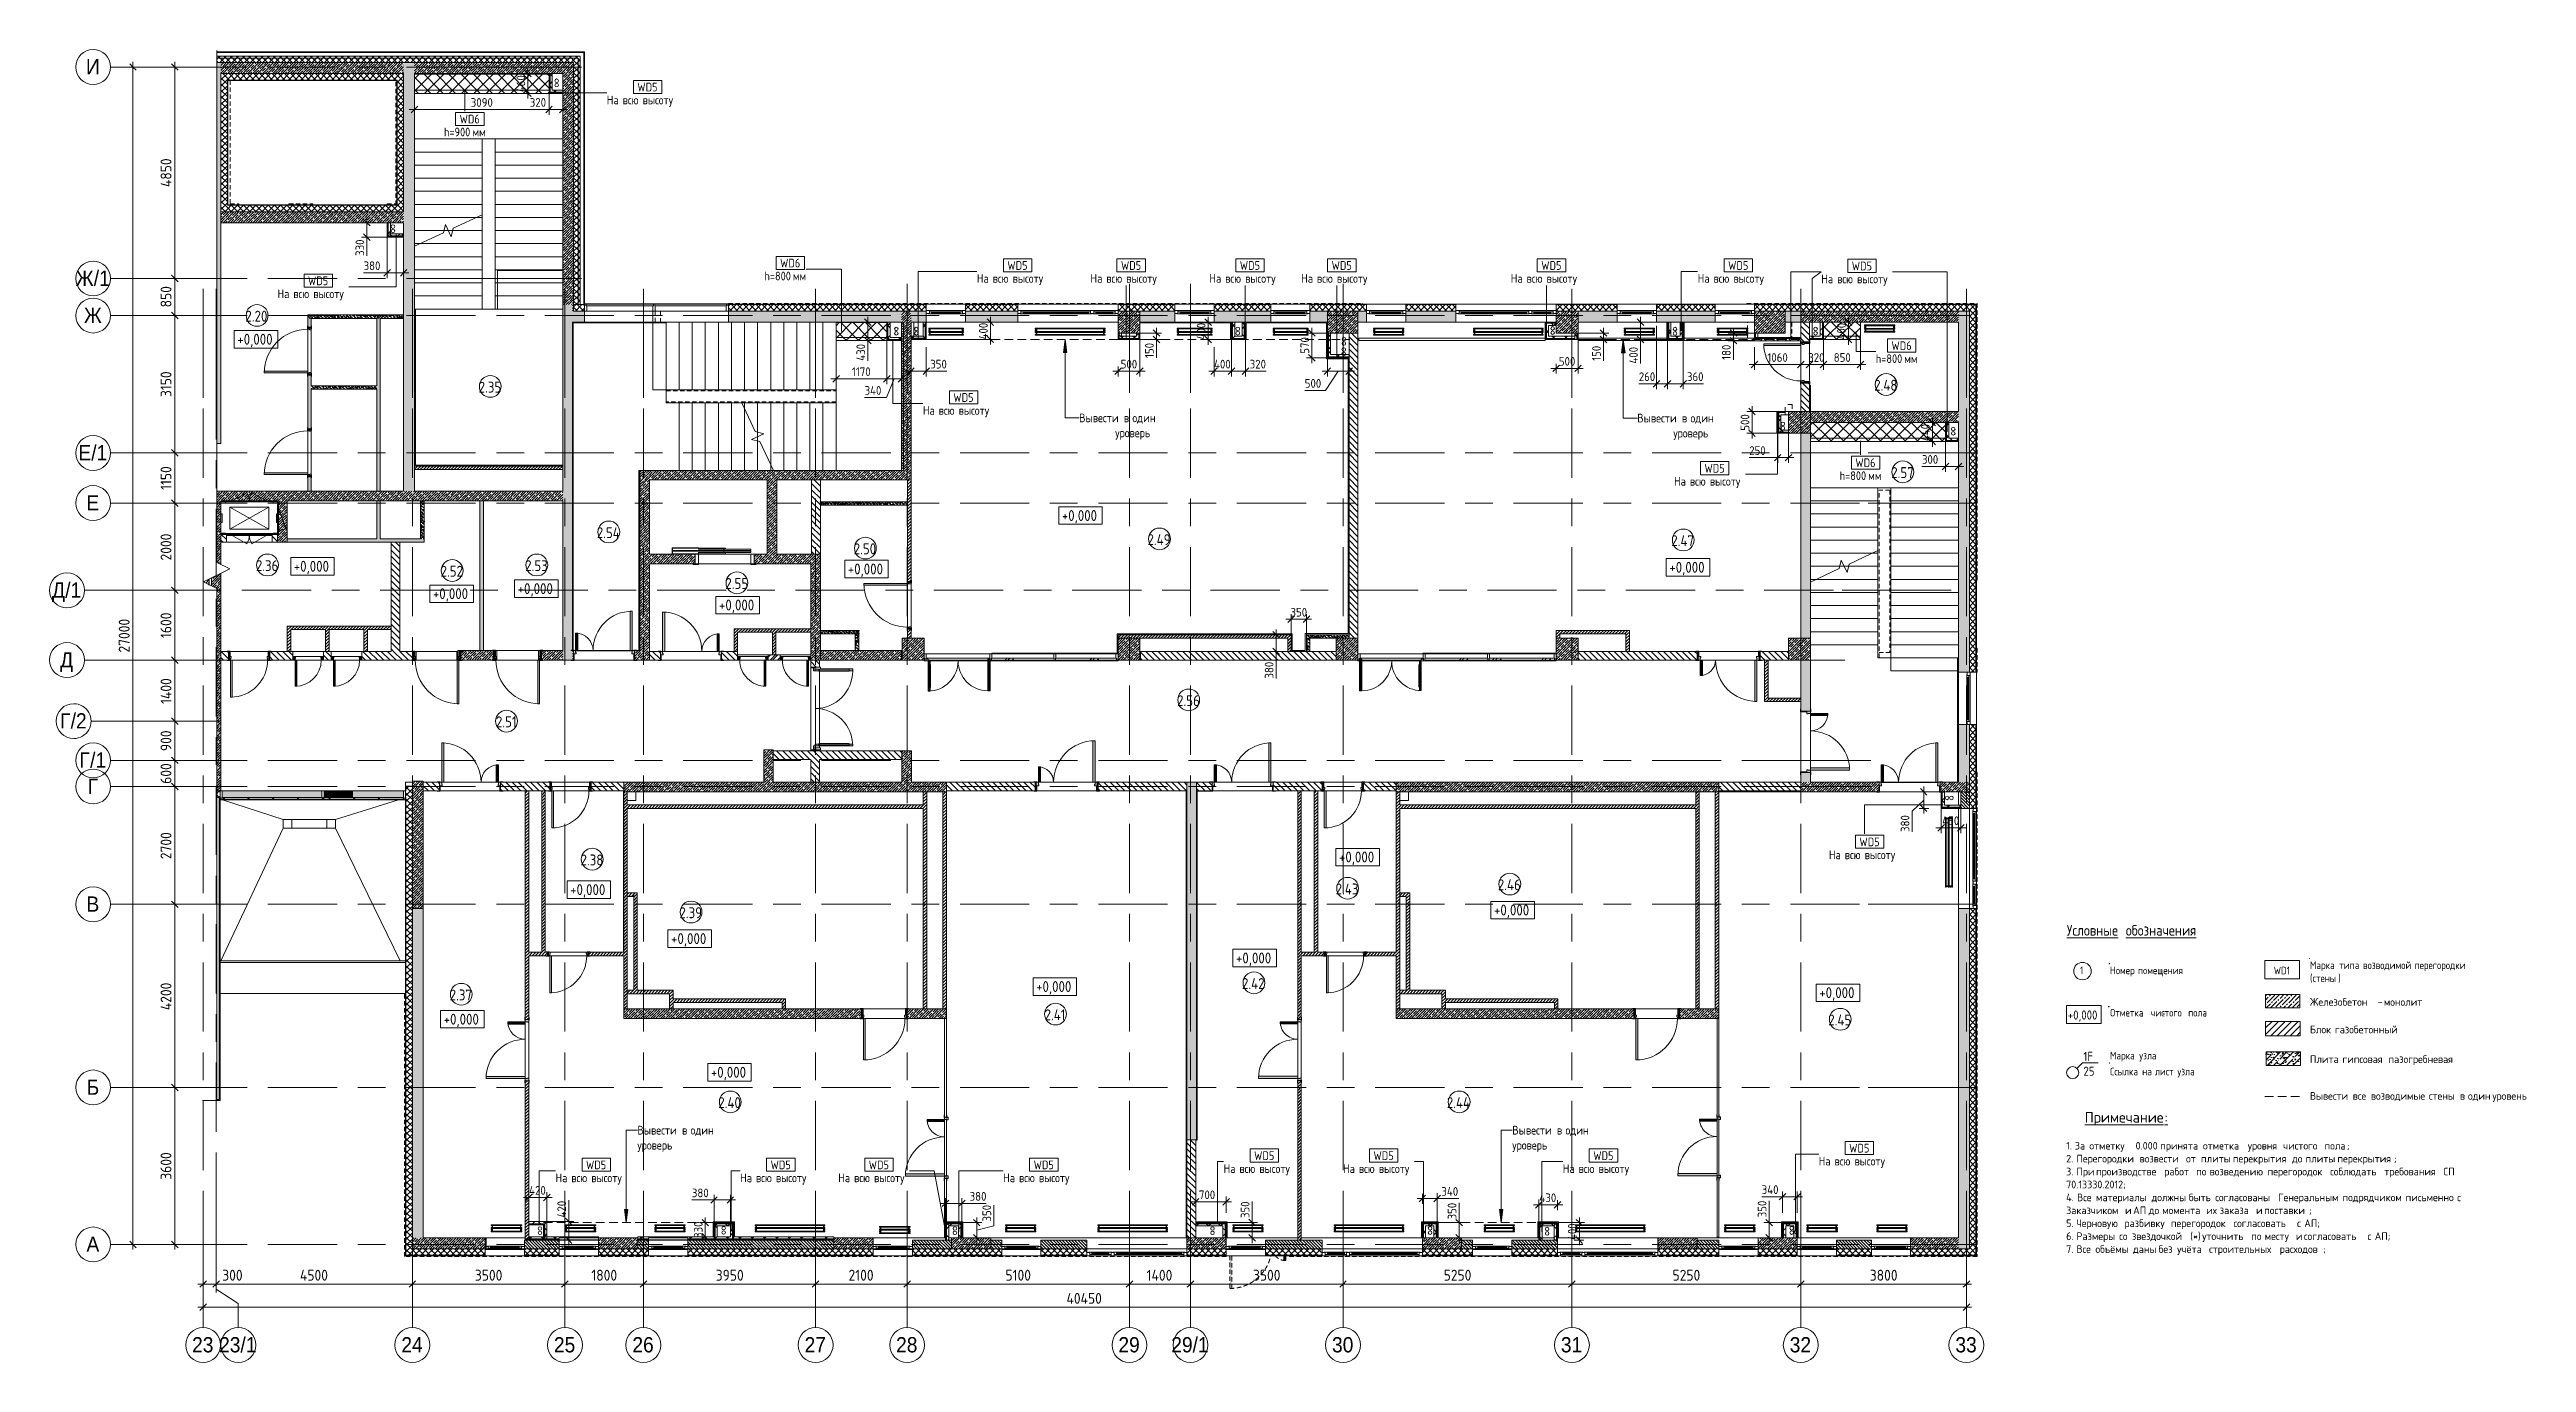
# Model space of a CAD drawing. Header units: millimetres. Extents: x 81037 to 284518, y -8553 to 29000.
# Drawn here: x 81037 to 137858, y -2706 to 27400 of the extents above; entities that cross this region are included whole.
import ezdxf

# ---------------------------------------------------------------- set-up
doc = ezdxf.new("R2010")
doc.units = ezdxf.units.MM
for name, pattern in [('200_ШТРИХ__ш1_п0_6_', [160, 100, -60]), ('ADSK_Штрих_ш2 п1', [300, 200, -100]), ('Осевая', [3175, 635, -476.25, 1587.5, -476.25])]:
    doc.linetypes.add(name, pattern=pattern)
for name, color, linetype, lineweight in [('A-ANNO-DIMS', 7, 'Continuous', 9), ('A-ANNO-DIMS-100', 7, 'Continuous', 9), ('A-AREA-IDEN', 7, 'Continuous', 9), ('A-DETL', 7, 'Continuous', 9), ('A-DETL-1', 7, 'ADSK_Штрих_ш2 п1', 9), ('A-DETL-GENF', 7, 'Continuous', 9), ('A-DETL-MBND-1', 7, '200_ШТРИХ__ш1_п0_6_', 9), ('A-GENM', 7, 'Continuous', 9), ('A-GLAZ', 7, 'Continuous', 9), ('A-GLAZ-CURT', 7, 'Continuous', 9), ('A-GLAZ-CWMG', 7, 'Continuous', 9), ('A-ROOF', 7, 'Continuous', 9), ('A-WALL', 7, 'Continuous', 9), ('A-WALL-1', 7, 'Continuous', 13), ('A-WALL-IDEN', 7, 'Continuous', 9), ('G-ANNO-DIMS', 7, 'Continuous', 9), ('G-ANNO-TEXT', 7, 'Continuous', 9), ('I-WALL', 7, 'Continuous', 9), ('S-COLS', 7, 'Continuous', 9), ('S-STRS', 7, 'Continuous', 9), ('S-STRS-MBND', 7, 'Continuous', 9), ('Оси', 7, 'Continuous', 9), ('Оси-1', 7, 'Continuous', 20), ('Оси-2', 7, 'Осевая', 9)]:
    doc.layers.add(name, color=color, linetype=linetype, lineweight=lineweight)
for name, color, linetype, lineweight, true_color in [('A-DETL-GENF-1', 7, 'Continuous', 9, 0xe2e2e2), ('A-DETL-GENF-2', 7, 'Continuous', 9, 0xaaaaaa), ('A-DETL-GENF-3', 7, 'Continuous', 9, 0xe4eaf1), ('A-DETL-GENF-4', 9, 'Continuous', 9, 0x808080), ('A-DETL-GENF-5', 7, 'Continuous', 9, 0xc0c0c0), ('A-DOOR-1', 7, 'Continuous', 9, 0xaaaaaa), ('A-DOOR-2', 7, 'Continuous', 9, 0xe2e2e2), ('A-DOOR-FRAM-1', 7, 'Continuous', 9, 0xe2e2e2), ('A-DOOR-FRAM-2', 7, 'Continuous', 9, 0xaaaaaa), ('A-FLOR-1', 7, 'Continuous', 9, 0xaaaaaa), ('A-GENM-1', 7, 'Continuous', 9, 0xaaaaaa), ('A-GLAZ-CWMG-1', 7, 'Continuous', 9, 0x383e42), ('A-WALL-2', 7, 'Continuous', 13, 0x008040), ('A-WALL-3', 7, 'Continuous', 9, 0xff80c0), ('G-ANNO-TEXT-1', 7, 'Continuous', 9, 0x3c3c3c), ('I-WALL-1', 7, 'Continuous', 9, 0x787878), ('I-WALL-2', 7, 'Continuous', 9, 0x008040), ('I-WALL-3', 7, 'Continuous', 25, 0x008040), ('M-EQPM-1', 7, 'Continuous', 9, 0xaaaaaa)]:
    doc.layers.add(name, color=color, linetype=linetype, lineweight=lineweight, true_color=true_color)
doc.styles.add('Arial', font='arial.ttf', dxfattribs={"width": 0.9, "height": 350})
doc.styles.add('GOST Common', font='GOST_Common.ttf', dxfattribs={"width": 0.9, "height": 250})
doc.styles.add('GOST Common_1', font='GOST_Common.ttf', dxfattribs={"width": 0.9, "height": 200})
doc.styles.add('GOST Common_2', font='GOST_Common.ttf', dxfattribs={"height": 245})
doc.styles.add('GOST Common_3', font='GOST_Common.ttf', dxfattribs={"height": 175})
doc.styles.add('GOST Common_4', font='GOST_Common.ttf', dxfattribs={"width": 0.9, "height": 210})
doc.styles.add('GOST Common_5', font='GOST_Common.ttf', dxfattribs={"width": 0.9, "height": 175})
doc.styles.add('GOST Common_6', font='GOST_Common.ttf', dxfattribs={"width": 0.9, "height": 245})
doc.styles.add('ISOCPEUR', font='isocpeur.ttf', dxfattribs={"width": 0.9, "height": 250})
doc.styles.add('ISOCPEUR_1', font='isocpeur.ttf', dxfattribs={"width": 0.9, "height": 200})
doc.dimstyles.new('ISO-2_0_0_9К_Средний_округл2', dxfattribs={"dimscale": 304.8, "dimtxt": 199.196235, "dimasz": 0.492126, "dimexe": 0.393701, "dimexo": 0, "dimgap": 0, "dimtad": 1, "dimdec": 0, "dimrnd": 10, "dimzin": 0, "dimdsep": 46, "dimtxsty": 'ISOCPEUR_1', "dimblk1": 'OBLIQUE', "dimblk2": 'OBLIQUE', "dimsah": 1, "dimcen": 0.09, "dimdle": 0.393701, "dimazin": 0, "dimtfac": 1, "dimtdec": 4, "dimtix": 1, "dimtmove": 0, "dimatfit": 3, "dimfxl": 1, "dimtvp": 1, "dimtolj": 1, "dimtzin": 0, "dimarcsym": 2})
doc.dimstyles.new('ISO-2_0_0_9К_Средний_округл2_1', dxfattribs={"dimscale": 304.8, "dimtxt": 199.196235, "dimasz": 0.492126, "dimexe": 0.393701, "dimexo": 0, "dimgap": 0, "dimtad": 1, "dimdec": 0, "dimrnd": 10, "dimzin": 0, "dimdsep": 46, "dimtxsty": 'ISOCPEUR_1', "dimblk1": 'OBLIQUE', "dimblk2": 'OBLIQUE', "dimsah": 1, "dimcen": 0.09, "dimdle": 0.393701, "dimazin": 0, "dimtfac": 1, "dimtdec": 4, "dimtix": 1, "dimtmove": 1, "dimatfit": 3, "dimfxl": 1, "dimtvp": 1, "dimtolj": 1, "dimtzin": 0, "dimarcsym": 2})
doc.dimstyles.new('ISO-2_5_0_9К_БОЛЬШОЙ', dxfattribs={"dimscale": 304.8, "dimtxt": 248.995294, "dimasz": 0.492126, "dimexe": 0.393701, "dimexo": 0.984252, "dimgap": 0, "dimtad": 1, "dimdec": 0, "dimrnd": 10, "dimzin": 0, "dimdsep": 46, "dimtxsty": 'ISOCPEUR', "dimblk1": 'OBLIQUE', "dimblk2": 'OBLIQUE', "dimsah": 1, "dimcen": 0.09, "dimdle": 0.393701, "dimazin": 0, "dimtfac": 1, "dimtdec": 4, "dimtix": 1, "dimtmove": 0, "dimatfit": 3, "dimfxl": 1, "dimtvp": 1, "dimtolj": 1, "dimtzin": 0, "dimarcsym": 2})
doc.dimstyles.new('ISO-2_5_0_9К_БОЛЬШОЙ_1', dxfattribs={"dimscale": 304.8, "dimtxt": 248.995294, "dimasz": 0.492126, "dimexe": 0.393701, "dimexo": 0.984252, "dimgap": 0, "dimtad": 1, "dimdec": 0, "dimrnd": 10, "dimzin": 0, "dimdsep": 46, "dimtxsty": 'ISOCPEUR', "dimblk1": 'OBLIQUE', "dimblk2": 'OBLIQUE', "dimsah": 1, "dimcen": 0.09, "dimdle": 0.393701, "dimazin": 0, "dimtfac": 1, "dimtdec": 4, "dimtix": 1, "dimtmove": 2, "dimatfit": 3, "dimfxl": 1, "dimtvp": 1, "dimtolj": 1, "dimtzin": 0, "dimarcsym": 2})
doc.dimstyles.new('ISO-2_5_0_9К_БОЛЬШОЙ_2', dxfattribs={"dimscale": 304.8, "dimtxt": 248.995294, "dimasz": 0.492126, "dimexe": 0.393701, "dimexo": 0.984252, "dimgap": 0, "dimtad": 1, "dimdec": 0, "dimrnd": 10, "dimzin": 0, "dimdsep": 46, "dimtxsty": 'ISOCPEUR', "dimblk1": 'OBLIQUE', "dimblk2": 'OBLIQUE', "dimsah": 1, "dimcen": 0.09, "dimdle": 0.393701, "dimazin": 0, "dimtfac": 1, "dimtdec": 4, "dimtix": 1, "dimtmove": 1, "dimatfit": 3, "dimfxl": 1, "dimtvp": 1, "dimtolj": 1, "dimtzin": 0, "dimarcsym": 2})
pattern_1 = [(45, (0, 0), (-70.71068, 70.71068), []), (135, (0, 0), (-70.71068, -70.71068), [])]
pattern_2 = [(45, (0, 0), (-57.024626, 57.024626), []), (45, (57.025, 0), (-57.024626, 57.024626), [100.806, -20.161, 3.353, -16.808])]
pattern_3 = [(135, (0, 0), (-35.35534, -35.35534), [])]
pattern_4 = [(135, (0, 0), (-70.71068, -70.71068), [])]
pattern_5 = [(45, (0, 0), (-35.35534, 35.35534), [])]
pattern_6 = [(135, (1826.41, 164.685), (-14.14214, -14.14214), []), (225, (1826.41, 164.685), (14.14214, -14.14214), [])]
pattern_7 = [(45, (-296.384, 164.685), (-14.1421, 14.1421), []), (135, (-296.384, 164.685), (-14.1421, -14.1421), [])]
pattern_8 = [(135, (1751.41, 104.685), (-14.14214, -14.14214), []), (225, (1751.41, 104.685), (14.14214, -14.14214), [])]
pattern_9 = [(45, (-371.384, 104.685), (-14.1421, 14.1421), []), (135, (-371.384, 104.685), (-14.1421, -14.1421), [])]
pattern_10 = [(135, (0, 0), (-75.43415, -75.43415), [106.68, -17.78, 3.556, -17.78]), (135, (0, 75.39), (-75.43415, -75.43415), []), (50, (0, 0), (127.52922, -11.15758), [13.335, -146.685]), (355, (0, 0), (-24.66966, 133.74002), [10.668, -117.348]), (100.451, (10.63, -0.93), (102.85973, 122.58178), [11.333, -124.663]), (46.184, (0, 35.56), (189.75516, -29.43036), [20.002, -220.027]), (96.636, (15.81, 33.1), (166.1822, 173.1996), [17, -186.995]), (351.184, (0, 35.56), (166.18393, 173.19757), [16.002, -176.022]), (21, (17.78, 26.67), (106.130265, -71.58603), [13.335, -146.685]), (326, (17.78, 26.67), (43.26188, 128.93175), [10.668, -117.348]), (71.451, (26.62, 20.7), (149.39198, 57.34505), [11.333, -124.663]), (37.5, (0, 0), (2.162228, 59.188357), [3.353, -112.573, 3.353, -115.773, -117.792]), (37.5, (0, 0), (2.162228, 59.188357), [-235.052, 3.353, -114.44]), (7.5, (0, 0), (46.773857, 70.126152), [3.353, -64.567, 3.353, -109.906, -44.894]), (7.5, (0, 0), (46.773857, 70.126152), [-181.178, 3.353, -41.542]), (327.5, (-39.65, 0), (94.913671, -4.010093), [3.353, -41.097, 3.353, -135.331, -184.023]), (327.5, (-39.65, 0), (94.913671, -4.010093), [-183.134, 3.353, -180.67]), (317.5, (-57.43, 0), (103.69057, 17.79882), [3.353, -54.432, 3.353, -88.748, -130.683]), (317.5, (-57.43, 0), (103.69057, 17.79882), [-149.885, 3.353, -127.33])]
pattern_11 = [(45, (0, 0), (-141.42136, 141.42136), []), (135, (0, 0), (-141.42136, -141.42136), [])]
pattern_12 = [(45, (-139.19, 182.1), (-141.42136, 141.42136), []), (135, (-139.19, 182.1), (-141.42136, -141.42136), [])]
pattern_13 = [(225, (225675.04, 20845.03), (141.42136, -141.42136), []), (315, (225675.04, 20845.03), (141.42136, 141.42136), [])]
pattern_14 = [(45, (31870.86, -7333.7), (-141.42136, 141.42136), []), (135, (31870.86, -7333.7), (-141.42136, -141.42136), [])]
pattern_15 = [(45, (-440.19, -2155.4), (-141.42136, 141.42136), []), (135, (-440.19, -2155.4), (-141.42136, -141.42136), [])]

msp = doc.modelspace()

# ---------------------------------------------------------------- texts
at = {"layer": 'A-AREA-IDEN', "char_height": 250, "attachment_point": 1, "style": 'GOST Common'}
for s, insert, width in [('2.20', (85530.6, 21411.9), 663.797), ('2.35', (90881.1, 19783.7), 663.797), ('2.48', (122894.4, 19828.5), 685.443), ('2.57', (123285.3, 17824.1), 663.797), ('2.54', (93591.3, 16446.3), 685.443), ('2.50', (99485.8, 16076.3), 663.797), ('2.49', (106224.1, 16287.1), 685.443), ('2.47', (118240.5, 16262.5), 685.443), ('2.36', (85770.4, 15689.7), 663.797), ('2.52', (90008.5, 15562.5), 663.797), ('2.53', (91948.2, 15689.7), 663.797), ('2.55', (96540.5, 15280.2), 663.797), ('2.56', (106903.3, 12594.3), 663.797), ('2.51', (91276.7, 12109), 606.076), ('2.38', (93218.8, 8941.9), 663.797), ('2.43', (110540.9, 8276), 685.443), ('2.46', (114261.2, 8372), 685.443), ('2.39', (95487.6, 7730.7), 663.797), ('2.37', (90216.1, 5845.3), 663.797), ('2.42', (108391.6, 6107.6), 685.443), ('2.41', (103863.5, 5390.8), 627.721), ('2.45', (121841.1, 5270.8), 685.443), ('2.40', (96378, 3376.6), 685.443), ('2.44', (113090.9, 3376.6), 707.088)]:
    msp.add_mtext(s, dxfattribs=dict(at, insert=insert, width=width))
at = {"layer": 'A-WALL-IDEN', "char_height": 200, "attachment_point": 1, "style": 'GOST Common_1'}
for s, insert, width in [('На', (93821, 26343.1), 360.759), ('\\fGOST Common|b0|i0|c204|p34|;\\W.9; ', (94118.7, 26343.1), 79.367), ('всю', (94184.2, 26343.1), 476.202), ('WD5', (94519.7, 26640), 584.43), ('\\fGOST Common|b0|i0|c204|p34|;\\W.9; ', (94577.1, 26343.1), 79.367), ('высоту', (94642.6, 26343.1), 981.265), ('h=900', (90084.2, 25609.3), 793.671), ('WD6', (90443.6, 25906.2), 584.43), ('мм', (90739.1, 25609.3), 360.759), ('WD5', (86964.9, 22197), 584.43), ('h=800', (97435.5, 22306.4), 793.671), ('WD6', (97794.9, 22603.4), 584.43), ('мм', (98090.4, 22306.4), 360.759), ('На', (102309.3, 22251.7), 360.759), ('\\fGOST Common|b0|i0|c204|p34|;\\W.9; ', (102607, 22251.7), 79.367), ('всю', (102672.5, 22251.7), 476.202), ('WD5', (103008, 22548.6), 584.43), ('\\fGOST Common|b0|i0|c204|p34|;\\W.9; ', (103065.4, 22251.7), 79.367), ('высоту', (103130.9, 22251.7), 981.265), ('На', (104916.3, 22251.7), 360.759), ('\\fGOST Common|b0|i0|c204|p34|;\\W.9; ', (105214, 22251.7), 79.367), ('всю', (105279.4, 22251.7), 476.202), ('WD5', (105615, 22548.6), 584.43), ('\\fGOST Common|b0|i0|c204|p34|;\\W.9; ', (105672.3, 22251.7), 79.367), ('высоту', (105737.8, 22251.7), 981.265), ('На', (107642.4, 22251.7), 360.759), ('\\fGOST Common|b0|i0|c204|p34|;\\W.9; ', (107940.1, 22251.7), 79.367), ('всю', (108005.5, 22251.7), 476.202), ('WD5', (108341.1, 22548.6), 584.43), ('\\fGOST Common|b0|i0|c204|p34|;\\W.9; ', (108398.5, 22251.7), 79.367), ('высоту', (108463.9, 22251.7), 981.265), ('На', (109748.3, 22251.7), 360.759), ('\\fGOST Common|b0|i0|c204|p34|;\\W.9; ', (110046, 22251.7), 79.367), ('всю', (110111.5, 22251.7), 476.202), ('WD5', (110447, 22548.6), 584.43), ('\\fGOST Common|b0|i0|c204|p34|;\\W.9; ', (110504.4, 22251.7), 79.367), ('высоту', (110569.8, 22251.7), 981.265), ('На', (114557.9, 22251.7), 360.759), ('\\fGOST Common|b0|i0|c204|p34|;\\W.9; ', (114855.6, 22251.7), 79.367), ('всю', (114921, 22251.7), 476.202), ('WD5', (115256.6, 22548.6), 584.43), ('\\fGOST Common|b0|i0|c204|p34|;\\W.9; ', (115314, 22251.7), 79.367), ('высоту', (115379.4, 22251.7), 981.265), ('На', (118844.5, 22251.7), 360.759), ('\\fGOST Common|b0|i0|c204|p34|;\\W.9; ', (119142.2, 22251.7), 79.367), ('всю', (119207.7, 22251.7), 476.202), ('WD5', (119543.2, 22548.6), 584.43), ('\\fGOST Common|b0|i0|c204|p34|;\\W.9; ', (119600.6, 22251.7), 79.367), ('высоту', (119666.1, 22251.7), 981.265), ('На', (121681, 22239.5), 360.759), ('\\fGOST Common|b0|i0|c204|p34|;\\W.9; ', (121978.6, 22239.5), 79.367), ('всю', (122044.1, 22239.5), 476.202), ('WD5', (122379.6, 22536.4), 584.43), ('\\fGOST Common|b0|i0|c204|p34|;\\W.9; ', (122437, 22239.5), 79.367), ('высоту', (122502.5, 22239.5), 981.265), ('На', (86266.3, 21900.1), 360.759), ('\\fGOST Common|b0|i0|c204|p34|;\\W.9; ', (86563.9, 21900.1), 79.367), ('всю', (86629.4, 21900.1), 476.202), ('\\fGOST Common|b0|i0|c204|p34|;\\W.9; ', (87022.3, 21900.1), 79.367), ('высоту', (87087.8, 21900.1), 981.265), ('WD6', (123289.7, 20708.7), 584.43), ('h=800', (122930.3, 20411.8), 793.671), ('мм', (123585.2, 20411.8), 360.759), ('WD5', (101769.6, 19521.2), 584.43), ('На', (101070.9, 19224.3), 360.759), ('\\fGOST Common|b0|i0|c204|p34|;\\W.9; ', (101368.6, 19224.3), 79.367), ('всю', (101434.1, 19224.3), 476.202), ('\\fGOST Common|b0|i0|c204|p34|;\\W.9; ', (101827, 19224.3), 79.367), ('высоту', (101892.5, 19224.3), 981.265), ('WD5', (119000.6, 17897), 584.43), ('h=800', (122102.3, 17728.1), 793.671), ('WD6', (122461.7, 18025), 584.43), ('мм', (122757.2, 17728.1), 360.759), ('На', (118301.9, 17600.1), 360.759), ('\\fGOST Common|b0|i0|c204|p34|;\\W.9; ', (118599.6, 17600.1), 79.367), ('всю', (118665.1, 17600.1), 476.202), ('\\fGOST Common|b0|i0|c204|p34|;\\W.9; ', (119058, 17600.1), 79.367), ('высоту', (119123.5, 17600.1), 981.265), ('WD5', (122554.8, 9331), 584.43), ('На', (121856.1, 9034.1), 360.759), ('\\fGOST Common|b0|i0|c204|p34|;\\W.9; ', (122153.8, 9034.1), 79.367), ('всю', (122219.2, 9034.1), 476.202), ('\\fGOST Common|b0|i0|c204|p34|;\\W.9; ', (122612.1, 9034.1), 79.367), ('высоту', (122677.6, 9034.1), 981.265), ('WD5', (122320, 2307.1), 584.43), ('WD5', (93342.3, 1924.2), 584.43), ('WD5', (97577.2, 1924.2), 584.43), ('WD5', (99828.3, 1924.2), 584.43), ('WD5', (103611.4, 1924.2), 584.43), ('На', (107970.2, 1838.3), 360.759), ('\\fGOST Common|b0|i0|c204|p34|;\\W.9; ', (108267.8, 1838.3), 79.367), ('всю', (108333.3, 1838.3), 476.202), ('WD5', (108668.8, 2135.2), 584.43), ('\\fGOST Common|b0|i0|c204|p34|;\\W.9; ', (108726.2, 1838.3), 79.367), ('высоту', (108791.7, 1838.3), 981.265), ('На', (110709, 1838.3), 360.759), ('\\fGOST Common|b0|i0|c204|p34|;\\W.9; ', (111006.6, 1838.3), 79.367), ('всю', (111072.1, 1838.3), 476.202), ('WD5', (111407.6, 2135.2), 584.43), ('\\fGOST Common|b0|i0|c204|p34|;\\W.9; ', (111465, 1838.3), 79.367), ('высоту', (111530.5, 1838.3), 981.265), ('На', (115751.1, 1838.3), 360.759), ('\\fGOST Common|b0|i0|c204|p34|;\\W.9; ', (116048.8, 1838.3), 79.367), ('всю', (116114.3, 1838.3), 476.202), ('WD5', (116449.8, 2135.2), 584.43), ('\\fGOST Common|b0|i0|c204|p34|;\\W.9; ', (116507.2, 1838.3), 79.367), ('высоту', (116572.7, 1838.3), 981.265), ('На', (121621.3, 2010.2), 360.759), ('\\fGOST Common|b0|i0|c204|p34|;\\W.9; ', (121919, 2010.2), 79.367), ('всю', (121984.5, 2010.2), 476.202), ('\\fGOST Common|b0|i0|c204|p34|;\\W.9; ', (122377.4, 2010.2), 79.367), ('высоту', (122442.9, 2010.2), 981.265), ('На', (92643.7, 1627.3), 360.759), ('\\fGOST Common|b0|i0|c204|p34|;\\W.9; ', (92941.3, 1627.3), 79.367), ('всю', (93006.8, 1627.3), 476.202), ('\\fGOST Common|b0|i0|c204|p34|;\\W.9; ', (93399.7, 1627.3), 79.367), ('высоту', (93465.2, 1627.3), 981.265), ('На', (96878.5, 1627.3), 360.759), ('\\fGOST Common|b0|i0|c204|p34|;\\W.9; ', (97176.2, 1627.3), 79.367), ('всю', (97241.7, 1627.3), 476.202), ('\\fGOST Common|b0|i0|c204|p34|;\\W.9; ', (97634.6, 1627.3), 79.367), ('высоту', (97700.1, 1627.3), 981.265), ('На', (99129.7, 1627.3), 360.759), ('\\fGOST Common|b0|i0|c204|p34|;\\W.9; ', (99427.3, 1627.3), 79.367), ('всю', (99492.8, 1627.3), 476.202), ('\\fGOST Common|b0|i0|c204|p34|;\\W.9; ', (99885.7, 1627.3), 79.367), ('высоту', (99951.2, 1627.3), 981.265), ('На', (102912.8, 1627.3), 360.759), ('\\fGOST Common|b0|i0|c204|p34|;\\W.9; ', (103210.4, 1627.3), 79.367), ('всю', (103275.9, 1627.3), 476.202), ('\\fGOST Common|b0|i0|c204|p34|;\\W.9; ', (103668.8, 1627.3), 79.367), ('высоту', (103734.3, 1627.3), 981.265)]:
    msp.add_mtext(s, dxfattribs=dict(at, insert=insert, width=width))
at = {"layer": 'G-ANNO-DIMS', "char_height": 250, "width": 1028.823, "attachment_point": 1, "line_spacing_factor": 1.022761, "style": 'GOST Common'}
for insert in [(85345.8, 20882.5), (104258.7, 16839.7), (86639.7, 15676.5), (99348.8, 15614.1), (118196.3, 15653.1), (89830.4, 15047.6), (91776, 15163.8), (96394.4, 14787.6), (110617.1, 9009.6), (92979.1, 8261), (114172.8, 7793.2), (95295, 7138.2), (108254.5, 6693.7), (103669.5, 6038.7), (121635, 5898.4), (90078.4, 5290.2), (96207.3, 4073.8)]:
    msp.add_mtext('+0,000', dxfattribs=dict(at, insert=insert))
at = {"layer": 'G-ANNO-TEXT', "attachment_point": 1}
for s, insert, char_height, width, style in [('\\LУсловные', (127313.5, 7325.6), 245, 1550.544, 'GOST Common_6'), ('\\L\\fGOST Common|b0|i0|c204|p34|;\\W.9;\\L ', (128592.8, 7325.6), 245, 90.911, 'GOST Common_6'), ('\\Lобозначения', (128667.8, 7325.6), 245, 2111.164, 'GOST Common_6'), ('\\fGOST Common|b0|i0|c204|p34|;\\W.9;1', (127616, 6371.5), 175, 95.962, 'GOST Common_5'), ('Номер', (128304.6, 6371.5), 175, 712.139, 'GOST Common_5'), ('\\fGOST Common|b0|i0|c204|p34|;\\W.9; ', (128892.1, 6371.5), 175, 65.658, 'GOST Common_5'), ('помещения', (128946.3, 6371.5), 175, 1298.012, 'GOST Common_5'), ('\\fGOST Common|b0|i0|c204|p34|;\\W.9; ', (130017.3, 6371.5), 175, 65.658, 'GOST Common_5'), ('WD1', (132060.8, 6367.7), 175, 459.607, 'GOST Common_5'), ('Марка', (132891.1, 6489.6), 175, 747.493, 'GOST Common_5'), ('\\fGOST Common|b0|i0|c204|p34|;\\W.9; ', (133507.9, 6489.6), 175, 65.658, 'GOST Common_5'), ('типа', (133562, 6489.6), 175, 595.974, 'GOST Common_5'), ('\\fGOST Common|b0|i0|c204|p34|;\\W.9; ', (134053.8, 6489.6), 175, 65.658, 'GOST Common_5'), ('возводимой', (134107.9, 6489.6), 175, 1368.721, 'GOST Common_5'), ('\\fGOST Common|b0|i0|c204|p34|;\\W.9; ', (135237.2, 6489.6), 175, 65.658, 'GOST Common_5'), ('перегородки', (135291.4, 6489.6), 175, 1500.037, 'GOST Common_5'), ('\\fGOST Common|b0|i0|c204|p34|;\\W.9; ', (136529.1, 6489.6), 175, 65.658, 'GOST Common_5'), ('\\fGOST Common|b0|i0|c204|p34|;\\W.9;(', (132891.1, 6193.3), 175, 75.759, 'GOST Common_5'), ('стены', (132953.6, 6193.3), 175, 712.139, 'GOST Common_5'), ('\\fGOST Common|b0|i0|c204|p34|;\\W.9;)', (133541.2, 6193.3), 175, 75.759, 'GOST Common_5'), ('Отметка', (128306, 5401.5), 175, 1070.734, 'GOST Common_5'), ('\\fGOST Common|b0|i0|c204|p34|;\\W.9; ', (129189.4, 5401.5), 175, 65.658, 'GOST Common_5'), ('чистого', (129243.6, 5401.5), 175, 969.721, 'GOST Common_5'), ('\\fGOST Common|b0|i0|c204|p34|;\\W.9; ', (130043.7, 5401.5), 175, 65.658, 'GOST Common_5'), ('пола', (130097.8, 5401.5), 175, 560.62, 'GOST Common_5'), ('\\fGOST Common|b0|i0|c204|p34|;\\W.9; ', (130560.4, 5401.5), 175, 65.658, 'GOST Common_5'), ('1F', (127694.9, 4416.3), 210, 282.835, 'GOST Common_4'), ('25', (127694.9, 4077.1), 210, 323.24, 'GOST Common_4'), ('Ссылка', (128304.8, 4052.3), 175, 828.304, 'GOST Common_5'), ('Марка', (128304.8, 4417.3), 175, 747.493, 'GOST Common_5'), ('\\fGOST Common|b0|i0|c204|p34|;\\W.9; ', (128921.6, 4417.3), 175, 65.658, 'GOST Common_5'), ('узла', (128975.7, 4417.3), 175, 550.519, 'GOST Common_5'), ('\\fGOST Common|b0|i0|c204|p34|;\\W.9; ', (128988.2, 4052.3), 175, 65.658, 'GOST Common_5'), ('на', (129042.4, 4052.3), 175, 287.886, 'GOST Common_5'), ('\\fGOST Common|b0|i0|c204|p34|;\\W.9; ', (129279.9, 4052.3), 175, 65.658, 'GOST Common_5'), ('лист', (129334.1, 4052.3), 175, 560.62, 'GOST Common_5'), ('\\fGOST Common|b0|i0|c204|p34|;\\W.9; ', (129430, 4417.3), 175, 65.658, 'GOST Common_5'), ('\\fGOST Common|b0|i0|c204|p34|;\\W.9; ', (129796.7, 4052.3), 175, 65.658, 'GOST Common_5'), ('узла', (129850.8, 4052.3), 175, 550.519, 'GOST Common_5')]:
    msp.add_mtext(s, dxfattribs=dict(at, insert=insert, char_height=char_height, width=width, style=style))
at = {"layer": 'G-ANNO-TEXT-1', "attachment_point": 1}
for s, insert, char_height, width, style in [('\\fGOST Common|b0|i0|c204|p34|;\\W.9;В', (104657.1, 19053.7), 200, 180.38, 'GOST Common_1'), ('ывести ', (104805.9, 19053.7), 200, 1060.633, 'GOST Common_1'), ('\\fGOST Common|b0|i0|c204|p34|;\\W.9;в', (105681, 19053.7), 200, 158.734, 'GOST Common_1'), ('\\fGOST Common|b0|i0|c204|p34|;\\W.9; ', (105812, 19053.7), 200, 79.367, 'GOST Common_1'), ('один', (105877.5, 19053.7), 200, 634.937, 'GOST Common_1'), ('\\fGOST Common|b0|i0|c204|p34|;\\W.9;В', (117459.2, 19048.7), 200, 180.38, 'GOST Common_1'), ('ывести ', (117608, 19048.7), 200, 1060.633, 'GOST Common_1'), ('\\fGOST Common|b0|i0|c204|p34|;\\W.9;в', (118483.1, 19048.7), 200, 158.734, 'GOST Common_1'), ('\\fGOST Common|b0|i0|c204|p34|;\\W.9; ', (118614.1, 19048.7), 200, 79.367, 'GOST Common_1'), ('один', (118679.6, 19048.7), 200, 634.937, 'GOST Common_1'), ('уроверь', (105484.6, 18709.8), 200, 1111.139, 'GOST Common_1'), ('уроверь', (118286.7, 18704.8), 200, 1111.139, 'GOST Common_1'), ('+0,000', (127337.4, 5365.5), 210, 888.911, 'GOST Common_4'), ('Железобетон', (132891.1, 5647.3), 175, 1756.497, 'GOST Common_3'), (' - ', (134340.4, 5647.3), 175, 297.426, 'GOST Common_3'), ('монолит', (134585.8, 5647.3), 175, 1116.751, 'GOST Common_3'), ('Блок', (132891.1, 5015.9), 175, 622.911, 'GOST Common_3'), ('\\fGOST Common|b0|i0|c204|p34|; ', (133405.1, 5015.9), 175, 72.954, 'GOST Common_3'), ('газобетонный', (133465.3, 5015.9), 175, 1879.957, 'GOST Common_3'), ('Плита', (132891.1, 4335.9), 175, 830.548, 'GOST Common_3'), ('\\fGOST Common|b0|i0|c204|p34|; ', (133576.4, 4335.9), 175, 72.954, 'GOST Common_3'), ('гипсовая', (133636.6, 4335.9), 175, 1206.54, 'GOST Common_3'), ('\\fGOST Common|b0|i0|c204|p34|; ', (134632.1, 4335.9), 175, 72.954, 'GOST Common_3'), ('пазогребневая', (134692.3, 4335.9), 175, 1992.193, 'GOST Common_3'), ('Вывести', (132891.1, 3492.3), 175, 1116.751, 'GOST Common_3'), ('\\fGOST Common|b0|i0|c204|p34|; ', (133812.5, 3492.3), 175, 72.954, 'GOST Common_3'), ('все', (133872.7, 3492.3), 175, 432.11, 'GOST Common_3'), ('\\fGOST Common|b0|i0|c204|p34|; ', (134229.3, 3492.3), 175, 72.954, 'GOST Common_3'), ('возводимые', (134289.4, 3492.3), 175, 1537.637, 'GOST Common_3'), ('\\fGOST Common|b0|i0|c204|p34|; ', (135558.1, 3492.3), 175, 72.954, 'GOST Common_3'), ('стены', (135618.3, 3492.3), 175, 791.266, 'GOST Common_3'), ('\\fGOST Common|b0|i0|c204|p34|; ', (136271.2, 3492.3), 175, 72.954, 'GOST Common_3'), ('\\fGOST Common|b0|i0|c204|p34|;в', (136331.4, 3492.3), 175, 151.519, 'GOST Common_3'), ('\\fGOST Common|b0|i0|c204|p34|; ', (136456.4, 3492.3), 175, 72.954, 'GOST Common_3'), ('один', (136516.6, 3492.3), 175, 606.076, 'GOST Common_3'), ('\\fGOST Common|b0|i0|c204|p34|; ', (137016.6, 3492.3), 175, 72.954, 'GOST Common_3'), ('уровень', (137076.8, 3492.3), 175, 1060.633, 'GOST Common_3'), ('\\LПримечание', (127724.2, 3038.8), 245, 2216.666, 'GOST Common_2'), ('\\L\\fGOST Common|b0|i0|c204|p34|;\\L:', (129553.1, 3038.8), 245, 89.789, 'GOST Common_2'), ('уроверь', (94521.8, 2375.4), 200, 1111.139, 'GOST Common_1'), ('\\fGOST Common|b0|i0|c204|p34|;\\W.9;В', (94521.8, 2719.4), 200, 180.38, 'GOST Common_1'), ('ывести ', (94670.6, 2719.4), 200, 1060.633, 'GOST Common_1'), ('\\fGOST Common|b0|i0|c204|p34|;\\W.9;в', (95545.7, 2719.4), 200, 158.734, 'GOST Common_1'), ('\\fGOST Common|b0|i0|c204|p34|;\\W.9; ', (95676.7, 2719.4), 200, 79.367, 'GOST Common_1'), ('один', (95742.2, 2719.4), 200, 634.937, 'GOST Common_1'), ('\\fGOST Common|b0|i0|c204|p34|;\\W.9; ', (96266, 2719.4), 200, 79.367, 'GOST Common_1'), ('уроверь', (114592.2, 2375.4), 200, 1111.139, 'GOST Common_1'), ('\\fGOST Common|b0|i0|c204|p34|;\\W.9;В', (114592.2, 2719.4), 200, 180.38, 'GOST Common_1'), ('ывести ', (114741.1, 2719.4), 200, 1060.633, 'GOST Common_1'), ('\\fGOST Common|b0|i0|c204|p34|;\\W.9;в', (115616.2, 2719.4), 200, 158.734, 'GOST Common_1'), ('\\fGOST Common|b0|i0|c204|p34|;\\W.9; ', (115747.1, 2719.4), 200, 79.367, 'GOST Common_1'), ('один', (115812.6, 2719.4), 200, 634.937, 'GOST Common_1'), ('\\fGOST Common|b0|i0|c204|p34|;\\W.9; ', (116336.5, 2719.4), 200, 79.367, 'GOST Common_1'), ('1. ', (127298.3, 2350.7), 175, 241.308, 'GOST Common_3'), ('За', (127497.4, 2350.7), 175, 331.097, 'GOST Common_3'), ('\\fGOST Common|b0|i0|c204|p34|; ', (127770.6, 2350.7), 175, 72.954, 'GOST Common_3'), ('отметку', (127830.8, 2350.7), 175, 1156.033, 'GOST Common_3'), (' 0.000 ', (128784.6, 2350.7), 175, 813.713, 'GOST Common_3'), ('принята', (129456, 2350.7), 175, 1116.751, 'GOST Common_3'), ('\\fGOST Common|b0|i0|c204|p34|; ', (130377.4, 2350.7), 175, 72.954, 'GOST Common_3'), ('отметка', (130437.6, 2350.7), 175, 1172.869, 'GOST Common_3'), ('\\fGOST Common|b0|i0|c204|p34|; ', (131405.3, 2350.7), 175, 72.954, 'GOST Common_3'), ('уровня', (131465.5, 2350.7), 175, 909.114, 'GOST Common_3'), ('\\fGOST Common|b0|i0|c204|p34|; ', (132215.6, 2350.7), 175, 72.954, 'GOST Common_3'), ('чистого', (132275.8, 2350.7), 175, 1077.468, 'GOST Common_3'), ('\\fGOST Common|b0|i0|c204|p34|; ', (133164.8, 2350.7), 175, 72.954, 'GOST Common_3'), ('пола', (133225, 2350.7), 175, 622.911, 'GOST Common_3'), ('\\fGOST Common|b0|i0|c204|p34|;;', (133739, 2350.7), 175, 72.954, 'GOST Common_3'), ('2. ', (127298.3, 2054.4), 175, 286.202, 'GOST Common_3'), ('3. ', (127298.3, 1758), 175, 286.202, 'GOST Common_3'), ('Перегородки', (127534.5, 2054.4), 175, 1683.544, 'GOST Common_3'), ('При', (127534.5, 1758), 175, 471.392, 'GOST Common_3'), ('\\fGOST Common|b0|i0|c204|p34|; ', (127923.4, 1758), 175, 72.954, 'GOST Common_3'), ('производстве', (127983.6, 1758), 175, 1823.839, 'GOST Common_3'), ('\\fGOST Common|b0|i0|c204|p34|; ', (128923.5, 2054.4), 175, 72.954, 'GOST Common_3'), ('возвести', (128983.7, 2054.4), 175, 1217.763, 'GOST Common_3'), ('\\fGOST Common|b0|i0|c204|p34|; ', (129488.4, 1758), 175, 72.954, 'GOST Common_3'), ('работ', (129548.6, 1758), 175, 813.713, 'GOST Common_3'), ('\\fGOST Common|b0|i0|c204|p34|; ', (129988.5, 2054.4), 175, 72.954, 'GOST Common_3'), ('от', (130048.7, 2054.4), 175, 342.321, 'GOST Common_3'), ('\\fGOST Common|b0|i0|c204|p34|; ', (130220, 1758), 175, 72.954, 'GOST Common_3'), ('по', (130280.2, 1758), 175, 303.038, 'GOST Common_3'), ('\\fGOST Common|b0|i0|c204|p34|; ', (130331.1, 2054.4), 175, 72.954, 'GOST Common_3'), ('плиты', (130391.3, 2054.4), 175, 813.713, 'GOST Common_3'), ('\\fGOST Common|b0|i0|c204|p34|; ', (130530.2, 1758), 175, 72.954, 'GOST Common_3'), ('возведению', (130590.4, 1758), 175, 1537.637, 'GOST Common_3'), ('\\fGOST Common|b0|i0|c204|p34|; ', (131062.7, 2054.4), 175, 72.954, 'GOST Common_3'), ('перекрытия', (131122.9, 2054.4), 175, 1571.307, 'GOST Common_3'), ('\\fGOST Common|b0|i0|c204|p34|; ', (131859.1, 1758), 175, 72.954, 'GOST Common_3'), ('перегородок', (131919.3, 1758), 175, 1666.708, 'GOST Common_3'), ('\\fGOST Common|b0|i0|c204|p34|; ', (132419.3, 2054.4), 175, 72.954, 'GOST Common_3'), ('до', (132479.5, 2054.4), 175, 303.038, 'GOST Common_3'), ('\\fGOST Common|b0|i0|c204|p34|; ', (132729.6, 2054.4), 175, 72.954, 'GOST Common_3'), ('плиты', (132789.8, 2054.4), 175, 813.713, 'GOST Common_3'), ('\\fGOST Common|b0|i0|c204|p34|; ', (133294.5, 1758), 175, 72.954, 'GOST Common_3'), ('соблюдать', (133354.6, 1758), 175, 1431.012, 'GOST Common_3'), ('\\fGOST Common|b0|i0|c204|p34|; ', (133461.1, 2054.4), 175, 72.954, 'GOST Common_3'), ('перекрытия', (133521.3, 2054.4), 175, 1571.307, 'GOST Common_3'), ('\\fGOST Common|b0|i0|c204|p34|; ', (134535.4, 1758), 175, 72.954, 'GOST Common_3'), ('требования', (134595.5, 1758), 175, 1571.307, 'GOST Common_3'), ('\\fGOST Common|b0|i0|c204|p34|;;', (134817.8, 2054.4), 175, 72.954, 'GOST Common_3'), ('\\fGOST Common|b0|i0|c204|p34|; ', (135892, 1758), 175, 72.954, 'GOST Common_3'), ('СП', (135952.2, 1758), 175, 319.873, 'GOST Common_3'), ('\\fGOST Common|b0|i0|c204|p34|; ', (136216.1, 1758), 175, 72.954, 'GOST Common_3'), ('70.13330.2012;', (127298.3, 1461.7), 175, 1773.333, 'GOST Common_3'), ('4. ', (127298.3, 1165.4), 175, 303.038, 'GOST Common_3'), ('Все', (127548.4, 1165.4), 175, 454.557, 'GOST Common_3'), ('\\fGOST Common|b0|i0|c204|p34|; ', (127923.4, 1165.4), 175, 72.954, 'GOST Common_3'), ('\\fGOST Common|b0|i0|c204|p34|; ', (129196.7, 1165.4), 175, 72.954, 'GOST Common_3'), ('\\fGOST Common|b0|i0|c204|p34|; ', (130053.3, 1165.4), 175, 72.954, 'GOST Common_3'), ('быть', (130113.5, 1165.4), 175, 662.194, 'GOST Common_3'), ('\\fGOST Common|b0|i0|c204|p34|; ', (130659.9, 1165.4), 175, 72.954, 'GOST Common_3'), ('\\fGOST Common|b0|i0|c204|p34|; ', (132099.9, 1165.4), 175, 72.954, 'GOST Common_3'), ('Генеральным', (132160.1, 1165.4), 175, 1717.215, 'GOST Common_3'), ('\\fGOST Common|b0|i0|c204|p34|; ', (133576.9, 1165.4), 175, 72.954, 'GOST Common_3'), ('\\fGOST Common|b0|i0|c204|p34|; ', (135026.2, 1165.4), 175, 72.954, 'GOST Common_3'), ('\\fGOST Common|b0|i0|c204|p34|; ', (136206.9, 1165.4), 175, 72.954, 'GOST Common_3'), ('\\fGOST Common|b0|i0|c204|p34|; ', (136373.5, 1165.4), 175, 72.954, 'GOST Common_3'), ('Заказчиком', (127298.3, 869), 175, 1565.696, 'GOST Common_3'), ('5. ', (127298.3, 572.7), 175, 286.202, 'GOST Common_3'), ('Черновую', (127534.5, 572.7), 175, 1262.658, 'GOST Common_3'), ('материалы', (127983.6, 1165.4), 175, 1470.295, 'GOST Common_3'), ('\\fGOST Common|b0|i0|c204|p34|; ', (128576.3, 572.7), 175, 72.954, 'GOST Common_3'), ('\\fGOST Common|b0|i0|c204|p34|; ', (128590.2, 869), 175, 72.954, 'GOST Common_3'), ('разбивку', (128636.5, 572.7), 175, 1217.763, 'GOST Common_3'), ('\\fGOST Common|b0|i0|c204|p34|;и', (128650.4, 869), 175, 151.519, 'GOST Common_3'), ('\\fGOST Common|b0|i0|c204|p34|; ', (128775.4, 869), 175, 72.954, 'GOST Common_3'), ('АП', (128835.6, 869), 175, 359.156, 'GOST Common_3'), ('\\fGOST Common|b0|i0|c204|p34|; ', (129131.9, 869), 175, 72.954, 'GOST Common_3'), ('до', (129192.1, 869), 175, 303.038, 'GOST Common_3'), ('должны', (129256.9, 1165.4), 175, 965.232, 'GOST Common_3'), ('\\fGOST Common|b0|i0|c204|p34|; ', (129442.1, 869), 175, 72.954, 'GOST Common_3'), ('момента', (129502.3, 869), 175, 1150.422, 'GOST Common_3'), ('\\fGOST Common|b0|i0|c204|p34|; ', (129641.2, 572.7), 175, 72.954, 'GOST Common_3'), ('\\fGOST Common|b0|i0|c204|p34|; ', (130451.5, 869), 175, 72.954, 'GOST Common_3'), ('их', (130511.7, 869), 175, 303.038, 'GOST Common_3'), ('согласованы', (130720.1, 1165.4), 175, 1672.32, 'GOST Common_3'), ('\\fGOST Common|b0|i0|c204|p34|; ', (130761.7, 869), 175, 72.954, 'GOST Common_3'), ('заказа', (130821.9, 869), 175, 937.173, 'GOST Common_3'), ('\\fGOST Common|b0|i0|c204|p34|; ', (131076.6, 572.7), 175, 72.954, 'GOST Common_3'), ('\\fGOST Common|b0|i0|c204|p34|; ', (131595.2, 869), 175, 72.954, 'GOST Common_3'), ('\\fGOST Common|b0|i0|c204|p34|;и', (131655.4, 869), 175, 151.519, 'GOST Common_3'), ('\\fGOST Common|b0|i0|c204|p34|; ', (131780.4, 869), 175, 72.954, 'GOST Common_3'), ('поставки', (131840.6, 869), 175, 1245.822, 'GOST Common_3'), ('\\fGOST Common|b0|i0|c204|p34|; ', (132535.1, 572.7), 175, 72.954, 'GOST Common_3'), ('\\fGOST Common|b0|i0|c204|p34|; ', (132701.8, 572.7), 175, 72.954, 'GOST Common_3'), ('АП', (132762, 572.7), 175, 359.156, 'GOST Common_3'), ('\\fGOST Common|b0|i0|c204|p34|;;', (132868.5, 869), 175, 72.954, 'GOST Common_3'), ('подрядчиком', (133637.1, 1165.4), 175, 1683.544, 'GOST Common_3'), ('письменно', (135086.3, 1165.4), 175, 1358.059, 'GOST Common_3'), ('\\fGOST Common|b0|i0|c204|p34|;с', (136267.1, 1165.4), 175, 129.072, 'GOST Common_3'), ('6. ', (127298.3, 276.4), 175, 286.202, 'GOST Common_3'), ('Размеры', (127534.5, 276.4), 175, 1116.751, 'GOST Common_3'), ('\\fGOST Common|b0|i0|c204|p34|; ', (128455.9, 276.4), 175, 72.954, 'GOST Common_3'), ('со', (128516.1, 276.4), 175, 280.591, 'GOST Common_3'), ('\\fGOST Common|b0|i0|c204|p34|; ', (128747.6, 276.4), 175, 72.954, 'GOST Common_3'), ('звездочкой', (128807.8, 276.4), 175, 1492.742, 'GOST Common_3'), ('перегородок', (129701.4, 572.7), 175, 1666.708, 'GOST Common_3'), (' (*) ', (130039.4, 276.4), 175, 460.169, 'GOST Common_3'), ('уточнить', (130419.1, 276.4), 175, 1290.717, 'GOST Common_3'), ('согласовать', (131136.8, 572.7), 175, 1694.767, 'GOST Common_3'), ('\\fGOST Common|b0|i0|c204|p34|; ', (131484, 276.4), 175, 72.954, 'GOST Common_3'), ('по', (131544.2, 276.4), 175, 303.038, 'GOST Common_3'), ('\\fGOST Common|b0|i0|c204|p34|; ', (131794.3, 276.4), 175, 72.954, 'GOST Common_3'), ('месту', (131854.5, 276.4), 175, 791.266, 'GOST Common_3'), ('\\fGOST Common|b0|i0|c204|p34|; ', (132507.3, 276.4), 175, 72.954, 'GOST Common_3'), ('\\fGOST Common|b0|i0|c204|p34|;и', (132567.5, 276.4), 175, 151.519, 'GOST Common_3'), ('\\fGOST Common|b0|i0|c204|p34|;с', (132595.3, 572.7), 175, 129.072, 'GOST Common_3'), ('\\fGOST Common|b0|i0|c204|p34|; ', (132692.5, 276.4), 175, 72.954, 'GOST Common_3'), ('согласовать', (132752.7, 276.4), 175, 1694.767, 'GOST Common_3'), ('\\fGOST Common|b0|i0|c204|p34|;;', (133058.3, 572.7), 175, 72.954, 'GOST Common_3'), ('\\fGOST Common|b0|i0|c204|p34|; ', (134151, 276.4), 175, 72.954, 'GOST Common_3'), ('\\fGOST Common|b0|i0|c204|p34|;с', (134211.2, 276.4), 175, 129.072, 'GOST Common_3'), ('\\fGOST Common|b0|i0|c204|p34|; ', (134317.7, 276.4), 175, 72.954, 'GOST Common_3'), ('АП', (134377.9, 276.4), 175, 359.156, 'GOST Common_3'), ('\\fGOST Common|b0|i0|c204|p34|;;', (134674.3, 276.4), 175, 72.954, 'GOST Common_3'), ('7. ', (127298.3, -20), 175, 286.202, 'GOST Common_3'), ('Все', (127534.5, -20), 175, 454.557, 'GOST Common_3'), ('\\fGOST Common|b0|i0|c204|p34|; ', (127909.5, -20), 175, 72.954, 'GOST Common_3'), ('объёмы', (127969.7, -20), 175, 970.844, 'GOST Common_3'), ('\\fGOST Common|b0|i0|c204|p34|; ', (128770.7, -20), 175, 72.954, 'GOST Common_3'), ('даны', (128830.9, -20), 175, 639.747, 'GOST Common_3'), ('\\fGOST Common|b0|i0|c204|p34|; ', (129358.8, -20), 175, 72.954, 'GOST Common_3'), ('без', (129419, -20), 175, 443.333, 'GOST Common_3'), ('\\fGOST Common|b0|i0|c204|p34|; ', (129784.8, -20), 175, 72.954, 'GOST Common_3'), ('учёта', (129845, -20), 175, 813.713, 'GOST Common_3'), ('\\fGOST Common|b0|i0|c204|p34|; ', (130516.3, -20), 175, 72.954, 'GOST Common_3'), ('строительных', (130576.5, -20), 175, 1891.181, 'GOST Common_3'), ('\\fGOST Common|b0|i0|c204|p34|; ', (132136.9, -20), 175, 72.954, 'GOST Common_3'), ('расходов', (132197.1, -20), 175, 1206.54, 'GOST Common_3'), ('\\fGOST Common|b0|i0|c204|p34|;;', (133192.6, -20), 175, 72.954, 'GOST Common_3')]:
    msp.add_mtext(s, dxfattribs=dict(at, insert=insert, char_height=char_height, width=width, style=style))
at = {"layer": 'Оси', "char_height": 350, "attachment_point": 1, "style": 'Arial'}
for s, insert, width in [('\\fArial|b0|i0|c204|p34|;\\W.9;И', (81872.2, 27181), 389.62), ('\\fArial|b0|i0|c204|p34|;\\W.9;Ж', (81640, 22331), 497.848), ('/1', (82050.8, 22331), 454.557), ('\\fArial|b0|i0|c204|p34|;\\W.9;Ж', (81827.7, 21481), 497.848), ('\\fArial|b0|i0|c204|p34|;\\W.9;Е', (81696.7, 18331), 360.759), ('/1', (81994.4, 18331), 454.557), ('\\fArial|b0|i0|c204|p34|;\\W.9;Е', (81883.9, 17181), 360.759), ('\\fArial|b0|i0|c204|p34|;\\W.9;Д', (81093.6, 15181), 367.975), ('/1', (81397.2, 15181), 454.557), ('\\fArial|b0|i0|c204|p34|;\\W.9;Д', (81281.2, 13581), 367.975), ('\\fArial|b0|i0|c204|p34|;\\W.9;Г', (81277.6, 12181), 295.823), ('/2', (81521.6, 12181), 454.557), ('\\fArial|b0|i0|c204|p34|;\\W.9;Г', (81723.3, 11281), 295.823), ('/1', (81967.4, 11281), 454.557), ('\\fArial|b0|i0|c204|p34|;\\W.9;Г', (81910.9, 10681), 295.823), ('\\fArial|b0|i0|c204|p34|;\\W.9;В', (81883.9, 7981), 360.759), ('\\fArial|b0|i0|c204|p34|;\\W.9;Б', (81887.1, 3781), 353.544), ('\\fArial|b0|i0|c204|p34|;\\W.9;А', (81883.9, 181), 360.759), ('23', (84307.4, -2125.6), 606.076), ('23/1', (84926.9, -2125.6), 1060.633), ('24', (89107.4, -2125.6), 606.076), ('25', (92607.4, -2125.6), 606.076), ('26', (94407.4, -2125.6), 606.076), ('27', (98357.4, -2125.6), 606.076), ('28', (100457.4, -2125.6), 606.076), ('29', (105557.4, -2125.6), 606.076), ('29/1', (106769.7, -2125.6), 1060.633), ('30', (110457.4, -2125.6), 606.076), ('31', (115707.4, -2125.6), 606.076), ('32', (120957.4, -2125.6), 606.076), ('33', (124757.4, -2125.6), 606.076)]:
    msp.add_mtext(s, dxfattribs=dict(at, insert=insert, width=width))

# ---------------------------------------------------------------- blocks, each defined once
blk = doc.blocks.new('110_Дверь_СКБ_1Ст_Внутренняя1 - Д-8 950x2100h_охрана-V1-План монтажа стен и перегородок 2 этажа в осях 23_33')
at = {"layer": 'A-DOOR-1'}
h = blk.add_hatch(dxfattribs=at)
h.set_pattern_fill('FP_6', color=256, style=0, pattern_type=2)
h.set_pattern_definition(pattern_6)
h.paths.add_polyline_path([(487.5, 100), (462.5, 100), (462.5, -100), (487.5, -100), (487.5, 62.9)])
at = {"layer": 'A-DOOR-2'}
h = blk.add_hatch(color=256, dxfattribs=at)
h.paths.add_polyline_path([(462.5, 100), (437.5, 100), (437.5, 60), (427.5, 60), (427.5, 20), (462.5, 20), (462.5, 62.9)])
h.paths.add_polyline_path([(-412.5, 100), (-437.5, 100), (-437.5, 20), (-402.5, 20), (-402.5, 60), (-412.5, 60), (-412.5, 62.9)])
at = {"layer": 'A-DOOR-FRAM-1'}
for points in [[(437.5, 950), (397.5, 950), (397.5, 100), (437.5, 100)], [(-492.5, 108), (-492.5, 100), (-422.5, 100), (-422.5, 108)], [(-437.5, 100), (-437.5, 99), (-422.5, 100)], [(-422.5, 20), (-437.5, 20), (-437.5, -100), (-422.5, -100)], [(517.5, 108), (447.5, 108), (447.5, 100), (517.5, 100)], [(447.5, 100), (447.5, 99), (462.5, 100)], [(462.5, 20), (447.5, 20), (447.5, -100), (462.5, -100)], [(-492.5, -100), (-492.5, -108), (-422.5, -108), (-422.5, -100)], [(447.5, -100), (447.5, -108), (517.5, -108), (517.5, -100)]]:
    blk.add_hatch(color=256, dxfattribs=at).paths.add_polyline_path(points)
at = {"layer": 'A-DOOR-FRAM-2'}
h = blk.add_hatch(dxfattribs=at)
h.set_pattern_fill('FP_7', color=256, style=0, pattern_type=2)
h.set_pattern_definition(pattern_7)
h.paths.add_polyline_path([(-437.5, 100), (-462.5, 100), (-462.5, -100), (-437.5, -100), (-437.5, 62.9)])
at = {"layer": 'A-DOOR-1'}
for p, q in [((437.5, 950), (397.5, 950)), ((397.5, 950), (397.5, 100)), ((437.5, 100), (437.5, 950)), ((397.5, 100), (437.5, 100))]:
    blk.add_line(p, q, dxfattribs=at)
blk.add_arc((437.5, 100), 850, 90, 180, dxfattribs=at)
at = {"layer": 'A-DOOR-FRAM-2'}
for p, q in [((-422.5, 108), (-492.5, 108)), ((-492.5, 108), (-492.5, 100)), ((-492.5, 100), (-422.5, 100)), ((-437.5, 100), (-462.5, 100)), ((-462.5, 100), (-462.5, -100)), ((-412.5, 100), (-437.5, 100)), ((-437.5, 100), (-437.5, 20)), ((-437.5, -100), (-437.5, 100)), ((-422.5, 100), (-437.5, 100)), ((-437.5, 100), (-437.5, 99)), ((-437.5, 99), (-422.5, 99)), ((-437.5, 20), (-402.5, 20)), ((-422.5, 20), (-437.5, 20)), ((-437.5, 20), (-437.5, -100)), ((-422.5, 100), (-422.5, 108)), ((-422.5, 99), (-422.5, 100)), ((-422.5, -100), (-422.5, 20)), ((-412.5, 60), (-412.5, 100)), ((-402.5, 60), (-412.5, 60)), ((-402.5, 20), (-402.5, 60)), ((437.5, 60), (427.5, 60)), ((427.5, 60), (427.5, 20)), ((427.5, 20), (462.5, 20)), ((437.5, 100), (437.5, 60)), ((462.5, 100), (437.5, 100)), ((517.5, 108), (447.5, 108)), ((447.5, 108), (447.5, 100)), ((462.5, 100), (447.5, 100)), ((447.5, 100), (447.5, 99)), ((447.5, 100), (517.5, 100)), ((447.5, 99), (462.5, 99)), ((462.5, 20), (447.5, 20)), ((447.5, 20), (447.5, -100)), ((462.5, 20), (462.5, 100)), ((487.5, 100), (462.5, 100)), ((462.5, 100), (462.5, -100)), ((462.5, 99), (462.5, 100)), ((462.5, -100), (462.5, 20)), ((487.5, -100), (487.5, 100)), ((517.5, 100), (517.5, 108)), ((-422.5, -100), (-492.5, -100)), ((-492.5, -100), (-492.5, -108)), ((-492.5, -108), (-422.5, -108)), ((-462.5, -100), (-437.5, -100)), ((-437.5, -100), (-422.5, -100)), ((-422.5, -108), (-422.5, -100)), ((447.5, -100), (462.5, -100)), ((517.5, -100), (447.5, -100)), ((447.5, -100), (447.5, -108)), ((447.5, -108), (517.5, -108)), ((462.5, -100), (487.5, -100)), ((517.5, -108), (517.5, -100))]:
    blk.add_line(p, q, dxfattribs=at)
blk = doc.blocks.new('110_Дверь_СКБ_2Ст - Д-5_п_ Из игровой в коридор-32679362-План монтажа стен и перегородок 2 этажа в осях 23_33')
at = {"layer": 'A-DOOR-2'}
for points in [[(612.5, 110), (662.5, 110), (662.5, 1010), (612.5, 1010), (612.5, 338.8)], [(-587.5, 110), (-587.5, 510), (-637.5, 510), (-637.5, 110)], [(712.5, -110), (712.5, 30), (697.5, 30), (697.5, -110)]]:
    blk.add_hatch(color=256, dxfattribs=at).paths.add_polyline_path(points)
h = blk.add_hatch(color=256, dxfattribs=at)
h.paths.add_polyline_path([(712.5, 30), (712.5, 110), (662.5, 110), (662.5, 60), (652.5, 60), (652.5, 30)])
h.paths.add_polyline_path([(-627.5, 30), (-627.5, 60), (-637.5, 60), (-637.5, 110), (-687.5, 110), (-687.5, 30)])
at = {"layer": 'A-DOOR-FRAM-1'}
for points in [[(-672.5, 110), (-672.5, 118), (-742.5, 118), (-742.5, 110)], [(-672.5, -110), (-672.5, 30), (-687.5, 30), (-687.5, -110)], [(767.5, 110), (767.5, 118), (697.5, 118), (697.5, 110)], [(-672.5, -118), (-672.5, -110), (-742.5, -110), (-742.5, -118)], [(767.5, -118), (767.5, -110), (697.5, -110), (697.5, -118)]]:
    blk.add_hatch(color=256, dxfattribs=at).paths.add_polyline_path(points)
at = {"layer": 'A-DOOR-1'}
for p, q in [((662.5, 1010), (612.5, 1010)), ((612.5, 1010), (612.5, 110)), ((662.5, 110), (662.5, 1010)), ((-637.5, 510), (-637.5, 110)), ((-587.5, 510), (-637.5, 510)), ((-637.5, 110), (-587.5, 110)), ((-587.5, 110), (-587.5, 510)), ((612.5, 110), (662.5, 110))]:
    blk.add_line(p, q, dxfattribs=at)
for centre, radius, start, end in [((662.5, 110), 900, 90, 180), ((-637.5, 110), 400, 360, 90)]:
    blk.add_arc(centre, radius, start, end, dxfattribs=at)
at = {"layer": 'A-DOOR-FRAM-2'}
for p, q in [((-672.5, 118), (-742.5, 118)), ((-742.5, 118), (-742.5, 110)), ((-742.5, 110), (-672.5, 110)), ((-637.5, 110), (-687.5, 110)), ((-687.5, 110), (-687.5, 30)), ((-687.5, 30), (-627.5, 30)), ((-672.5, 30), (-687.5, 30)), ((-687.5, 30), (-687.5, -110)), ((-672.5, 110), (-672.5, 118)), ((-672.5, -110), (-672.5, 30)), ((-637.5, 60), (-637.5, 110)), ((-627.5, 60), (-637.5, 60)), ((-627.5, 30), (-627.5, 60)), ((662.5, 60), (652.5, 60)), ((652.5, 60), (652.5, 30)), ((652.5, 30), (712.5, 30)), ((662.5, 110), (662.5, 60)), ((712.5, 110), (662.5, 110)), ((767.5, 118), (697.5, 118)), ((697.5, 118), (697.5, 110)), ((697.5, 110), (767.5, 110)), ((712.5, 30), (697.5, 30)), ((697.5, 30), (697.5, -110)), ((712.5, 30), (712.5, 110)), ((712.5, -110), (712.5, 30)), ((767.5, 110), (767.5, 118)), ((-672.5, -110), (-742.5, -110)), ((-742.5, -110), (-742.5, -118)), ((-742.5, -118), (-672.5, -118)), ((-687.5, -110), (-672.5, -110)), ((-672.5, -118), (-672.5, -110)), ((697.5, -110), (712.5, -110)), ((767.5, -110), (697.5, -110)), ((697.5, -110), (697.5, -118)), ((697.5, -118), (767.5, -118)), ((767.5, -118), (767.5, -110))]:
    blk.add_line(p, q, dxfattribs=at)
blk = doc.blocks.new('120_Окно_СКБ_1Ст - 120_Окно_СКБ_1Ст 900х2500_h_ с форточкой-22876038-План монтажа стен и перегородок 2 этажа в осях 23_33')
at = {"layer": 'A-GLAZ'}
for p, q in [((-450, -127), (-450, -57)), ((-450, -57), (-380, -57)), ((450, -57), (-450, -57)), ((-380, -127), (-450, -127)), ((-450, -127), (-400, -127)), ((-380, -127), (-400, -127)), ((-400, -127), (-400, -137)), ((-400, -137), (400, -137)), ((400, -137), (-400, -137)), ((-380, -57), (-380, -127)), ((380, -87), (-380, -87)), ((-380, -87), (-380, -127)), ((-330, -137), (-330, -87)), ((-330, -107), (330, -107)), ((330, -117), (-330, -117)), ((330, -137), (330, -87)), ((380, -127), (380, -57)), ((380, -57), (450, -57)), ((380, -127), (380, -87)), ((450, -127), (380, -127)), ((400, -127), (380, -127)), ((400, -127), (450, -127)), ((400, -137), (400, -127)), ((450, -57), (450, -127))]:
    blk.add_line(p, q, dxfattribs=at)
blk = doc.blocks.new('120_Окно_СКБ_1Ст - 120_Окно_СКБ_1Ст 900х2500_h_ с форточкой-22877787-План монтажа стен и перегородок 2 этажа в осях 23_33')
at = {"layer": 'A-GLAZ'}
for p, q in [((-450, -127), (-450, -57)), ((-450, -57), (-380, -57)), ((450, -57), (-450, -57)), ((-380, -127), (-450, -127)), ((-450, -127), (-400, -127)), ((-380, -127), (-400, -127)), ((-400, -127), (-400, -137)), ((-400, -137), (400, -137)), ((400, -137), (-400, -137)), ((-380, -57), (-380, -127)), ((380, -87), (-380, -87)), ((-380, -87), (-380, -127)), ((-330, -137), (-330, -87)), ((-330, -107), (330, -107)), ((330, -117), (-330, -117)), ((330, -137), (330, -87)), ((380, -127), (380, -57)), ((380, -57), (450, -57)), ((380, -127), (380, -87)), ((450, -127), (380, -127)), ((400, -127), (380, -127)), ((400, -127), (450, -127)), ((400, -137), (400, -127)), ((450, -57), (450, -127))]:
    blk.add_line(p, q, dxfattribs=at)
blk = doc.blocks.new('DOR_Проход в стене_Прямоугольный - 1050x1150 EI30-23344994-План монтажа стен и перегородок 2 этажа в осях 23_33')
at = {"layer": 'A-DOOR-1'}
for p, q in [((525, 100), (-525, 100)), ((525, -100), (-525, -100))]:
    blk.add_line(p, q, dxfattribs=at)
blk = doc.blocks.new('110_Дверь_СКБ_2Ст - Д-1_л_Лестничная клетка EIS60 2-32142534-План монтажа стен и перегородок 2 этажа в осях 23_33')
at = {"layer": 'A-DOOR-2'}
for points in [[(662, 1010), (612, 1010), (612, 110), (662, 110), (662, 1006)], [(-588, 510), (-638, 510), (-638, 110), (-588, 110)], [(712, 30), (698, 30), (698, -110), (712, -110)]]:
    blk.add_hatch(color=256, dxfattribs=at).paths.add_polyline_path(points)
h = blk.add_hatch(color=256, dxfattribs=at)
h.paths.add_polyline_path([(712, 110), (662, 110), (662, 60), (652, 60), (652, 30), (712, 30)])
h.paths.add_polyline_path([(-628, 30), (-628, 60), (-638, 60), (-638, 110), (-688, 110), (-688, 30)])
at = {"layer": 'A-DOOR-FRAM-1'}
for points in [[(-672, 110), (-672, 118), (-743, 118), (-743, 110)], [(-672, 30), (-688, 30), (-688, -110), (-672, -110)], [(767, 110), (767, 118), (698, 118), (698, 110)], [(-672, -110), (-743, -110), (-743, -118), (-672, -118)], [(767, -118), (767, -110), (698, -110), (698, -118)]]:
    blk.add_hatch(color=256, dxfattribs=at).paths.add_polyline_path(points)
at = {"layer": 'A-DOOR-1'}
for p, q in [((662, 1010), (612, 1010)), ((612, 1010), (612, 110)), ((662, 110), (662, 1010)), ((-638, 510), (-638, 110)), ((-588, 510), (-638, 510)), ((-638, 110), (-588, 110)), ((-588, 110), (-588, 510)), ((612, 110), (662, 110))]:
    blk.add_line(p, q, dxfattribs=at)
for centre, radius, start, end in [((662, 110), 900, 90, 180), ((-638, 110), 400, 360, 90)]:
    blk.add_arc(centre, radius, start, end, dxfattribs=at)
at = {"layer": 'A-DOOR-FRAM-2'}
for p, q in [((-672, 118), (-743, 118)), ((-743, 118), (-743, 110)), ((-743, 110), (-672, 110)), ((-638, 110), (-688, 110)), ((-688, 110), (-688, 30)), ((-688, 30), (-628, 30)), ((-672, 30), (-688, 30)), ((-688, 30), (-688, -110)), ((-672, 110), (-672, 118)), ((-672, -110), (-672, 30)), ((-638, 60), (-638, 110)), ((-628, 60), (-638, 60)), ((-628, 30), (-628, 60)), ((662, 60), (652, 60)), ((652, 60), (652, 30)), ((652, 30), (712, 30)), ((662, 110), (662, 60)), ((712, 110), (662, 110)), ((767, 118), (698, 118)), ((698, 118), (698, 110)), ((698, 110), (767, 110)), ((712, 30), (698, 30)), ((698, 30), (698, -110)), ((712, 30), (712, 110)), ((712, -110), (712, 30)), ((767, 110), (767, 118)), ((-672, -110), (-743, -110)), ((-743, -110), (-743, -118)), ((-743, -118), (-672, -118)), ((-688, -110), (-672, -110)), ((-672, -118), (-672, -110)), ((698, -110), (712, -110)), ((767, -110), (698, -110)), ((698, -110), (698, -118)), ((698, -118), (767, -118)), ((767, -118), (767, -110))]:
    blk.add_line(p, q, dxfattribs=at)
blk = doc.blocks.new('110_Дверь_СКБ_1Ст_Внутренняя1 - Д-3б_п_ 1100x2100h_много всего 2-32816779-План монтажа стен и перегородок 2 этажа в осях 23_33')
at = {"layer": 'A-DOOR-1'}
h = blk.add_hatch(dxfattribs=at)
h.set_pattern_fill('FP_8', color=256, style=0, pattern_type=2)
h.set_pattern_definition(pattern_8)
h.paths.add_polyline_path([(537.5, -40), (562.5, -40), (562.5, 40), (537.5, 40)])
at = {"layer": 'A-DOOR-2'}
h = blk.add_hatch(color=256, dxfattribs=at)
h.paths.add_polyline_path([(-512.5, 40), (-512.5, -40), (-477.5, -40), (-477.5, 0), (-487.5, 0), (-487.5, 40)])
h.paths.add_polyline_path([(502.5, 0), (502.5, -40), (537.5, -40), (537.5, 40), (512.5, 40), (512.5, 0)])
at = {"layer": 'A-DOOR-FRAM-1'}
for points in [[(472.5, 40), (512.5, 40), (512.5, 1040), (472.5, 1040), (472.5, 579)], [(-567.5, 40), (-497.5, 40), (-497.5, 48), (-567.5, 48)], [(522.5, 40), (592.5, 40), (592.5, 48), (522.5, 48)], [(-567.5, -48), (-497.5, -48), (-497.5, -40), (-567.5, -40)], [(522.5, -48), (592.5, -48), (592.5, -40), (522.5, -40)]]:
    blk.add_hatch(color=256, dxfattribs=at).paths.add_polyline_path(points)
at = {"layer": 'A-DOOR-FRAM-2'}
h = blk.add_hatch(dxfattribs=at)
h.set_pattern_fill('FP_9', color=256, style=0, pattern_type=2)
h.set_pattern_definition(pattern_9)
h.paths.add_polyline_path([(-537.5, -40), (-512.5, -40), (-512.5, 40), (-537.5, 40)])
at = {"layer": 'A-DOOR-1'}
for p, q in [((512.5, 1040), (472.5, 1040)), ((472.5, 1040), (472.5, 40)), ((512.5, 40), (512.5, 1040)), ((472.5, 40), (512.5, 40))]:
    blk.add_line(p, q, dxfattribs=at)
blk.add_arc((512.5, 40), 1000, 90, 180, dxfattribs=at)
at = {"layer": 'A-DOOR-FRAM-2'}
for p, q in [((-497.5, 48), (-567.5, 48)), ((-567.5, 48), (-567.5, 40)), ((-567.5, 40), (-497.5, 40)), ((-512.5, 40), (-537.5, 40)), ((-537.5, 40), (-537.5, -40)), ((-487.5, 40), (-512.5, 40)), ((-512.5, 40), (-512.5, -40)), ((-512.5, -40), (-512.5, 40)), ((-497.5, 40), (-512.5, 40)), ((-512.5, 40), (-512.5, 39)), ((-512.5, 39), (-497.5, 39)), ((-497.5, 40), (-497.5, 48)), ((-497.5, 39), (-497.5, 40)), ((-487.5, 0), (-487.5, 40)), ((-477.5, 0), (-487.5, 0)), ((-477.5, -40), (-477.5, 0)), ((512.5, 0), (502.5, 0)), ((502.5, 0), (502.5, -40)), ((512.5, 40), (512.5, 0)), ((537.5, 40), (512.5, 40)), ((592.5, 48), (522.5, 48)), ((522.5, 48), (522.5, 40)), ((537.5, 40), (522.5, 40)), ((522.5, 40), (522.5, 39)), ((522.5, 40), (592.5, 40)), ((522.5, 39), (537.5, 39)), ((537.5, -40), (537.5, 40)), ((562.5, 40), (537.5, 40)), ((537.5, 40), (537.5, -40)), ((537.5, 39), (537.5, 40)), ((562.5, -40), (562.5, 40)), ((592.5, 40), (592.5, 48)), ((-497.5, -40), (-567.5, -40)), ((-567.5, -40), (-567.5, -48)), ((-567.5, -48), (-497.5, -48)), ((-537.5, -40), (-512.5, -40)), ((-497.5, -39), (-512.5, -39)), ((-512.5, -39), (-512.5, -40)), ((-512.5, -40), (-477.5, -40)), ((-512.5, -40), (-497.5, -40)), ((-497.5, -40), (-497.5, -39)), ((-497.5, -48), (-497.5, -40)), ((502.5, -40), (537.5, -40)), ((537.5, -39), (522.5, -39)), ((522.5, -39), (522.5, -40)), ((522.5, -40), (537.5, -40)), ((592.5, -40), (522.5, -40)), ((522.5, -40), (522.5, -48)), ((522.5, -48), (592.5, -48)), ((537.5, -40), (537.5, -39)), ((537.5, -40), (562.5, -40)), ((592.5, -48), (592.5, -40))]:
    blk.add_line(p, q, dxfattribs=at)
blk = doc.blocks.new('120_Окно_СКБ_1Ст - 120_Окно_СКБ_1Ст 900х2500_h_ с форточкой-V2-План монтажа стен и перегородок 2 этажа в осях 23_33')
at = {"layer": 'A-GLAZ'}
for p, q in [((-450, -127), (-450, -57)), ((-450, -57), (-380, -57)), ((450, -57), (-450, -57)), ((-380, -127), (-450, -127)), ((-450, -127), (-400, -127)), ((-380, -127), (-400, -127)), ((-400, -127), (-400, -137)), ((-400, -137), (400, -137)), ((400, -137), (-400, -137)), ((-380, -57), (-380, -127)), ((380, -87), (-380, -87)), ((-380, -87), (-380, -127)), ((-330, -137), (-330, -87)), ((-330, -107), (330, -107)), ((330, -117), (-330, -117)), ((330, -137), (330, -87)), ((380, -127), (380, -57)), ((380, -57), (450, -57)), ((380, -127), (380, -87)), ((450, -127), (380, -127)), ((400, -127), (380, -127)), ((400, -127), (450, -127)), ((400, -137), (400, -127)), ((450, -57), (450, -127))]:
    blk.add_line(p, q, dxfattribs=at)
blk = doc.blocks.new('120_Окно_СКБ_2Ст_Фрамуга сверху - 120_Окно_СКБ_2Ст_2300х2500_h_ ДОО-22877051-План монтажа стен и перегородок 2 этажа в осях 23_33')
at = {"layer": 'A-GLAZ'}
for p, q in [((-1150, 13), (-1150, 83)), ((-1150, 83), (-1080, 83)), ((1150, 83), (-1150, 83)), ((-1080, 13), (-1150, 13)), ((-1150, 13), (-1100, 13)), ((-1080, 13), (-1100, 13)), ((-1100, 13), (-1100, 3)), ((-1100, 3), (540, 3)), ((540, 3), (-1100, 3)), ((-1080, 83), (-1080, 13)), ((-1080, 83), (1080, 83)), ((520, 53), (-1080, 53)), ((-1080, 53), (-1080, 13)), ((-1030, 3), (-1030, 53)), ((-1030, 33), (470, 33)), ((470, 23), (-1030, 23)), ((470, 3), (470, 53)), ((520, 13), (520, 83)), ((520, 83), (590, 83)), ((520, 13), (520, 53)), ((590, 13), (520, 13)), ((540, 13), (520, 13)), ((540, 13), (570, 13)), ((540, 13), (570, 13)), ((540, 3), (540, 13)), ((590, 13), (570, 13)), ((570, 13), (570, 3)), ((570, 3), (1100, 3)), ((1100, 3), (570, 3)), ((590, 83), (590, 13)), ((1080, 53), (590, 53)), ((590, 53), (590, 13)), ((640, 3), (640, 53)), ((640, 33), (1030, 33)), ((1030, 23), (640, 23)), ((1030, 3), (1030, 53)), ((1080, 13), (1080, 83)), ((1080, 83), (1150, 83)), ((1080, 13), (1080, 53)), ((1150, 13), (1080, 13)), ((1100, 13), (1080, 13)), ((1100, 13), (1150, 13)), ((1100, 3), (1100, 13)), ((1150, 83), (1150, 13))]:
    blk.add_line(p, q, dxfattribs=at)
blk = doc.blocks.new('120_Окно_СКБ_1Ст - 120_Окно_СКБ_1Ст 900х2500_h_ с форточкой-22876796-План монтажа стен и перегородок 2 этажа в осях 23_33')
at = {"layer": 'A-GLAZ'}
for p, q in [((-450, -127), (-450, -57)), ((-450, -57), (-380, -57)), ((450, -57), (-450, -57)), ((-380, -127), (-450, -127)), ((-450, -127), (-400, -127)), ((-380, -127), (-400, -127)), ((-400, -127), (-400, -137)), ((-400, -137), (400, -137)), ((400, -137), (-400, -137)), ((-380, -57), (-380, -127)), ((380, -87), (-380, -87)), ((-380, -87), (-380, -127)), ((-330, -137), (-330, -87)), ((-330, -107), (330, -107)), ((330, -117), (-330, -117)), ((330, -137), (330, -87)), ((380, -127), (380, -57)), ((380, -57), (450, -57)), ((380, -127), (380, -87)), ((450, -127), (380, -127)), ((400, -127), (380, -127)), ((400, -127), (450, -127)), ((400, -137), (400, -127)), ((450, -57), (450, -127))]:
    blk.add_line(p, q, dxfattribs=at)
blk = doc.blocks.new('BSC_Колонна _Прямоугольная - 250х900-23282983-План монтажа стен и перегородок 2 этажа в осях 23_33')
at = {"layer": 'S-COLS'}
h = blk.add_hatch(dxfattribs=at)
h.set_pattern_fill('FP_10', color=256, style=0, pattern_type=2)
h.set_pattern_definition([(45, (-99480, -25), (-57.024626, 57.024626), []), (45, (-99422.975, -25), (-57.024626, 57.024626), [100.806, -20.161, 3.353, -16.808])])
h.paths.add_polyline_path([(-276, -125), (450, -125), (450, 125), (-450, 125), (-450, -125)])
for p, q in [((450, 125), (-450, 125)), ((-450, 125), (-450, -125)), ((450, -125), (450, 125)), ((-450, -125), (450, -125))]:
    blk.add_line(p, q, dxfattribs=at)
blk = doc.blocks.new('110_Дверь_СКБ_1Ст_Внутренняя1 - Д-7а_л__950x2100h_Туалет-V3-План монтажа стен и перегородок 2 этажа в осях 23_33')
at = {"layer": 'A-DOOR-1'}
h = blk.add_hatch(dxfattribs=at)
h.set_pattern_fill('FP_11', color=256, style=0, pattern_type=2)
h.set_pattern_definition([(135, (1776.41, 174.685), (-14.14214, -14.14214), []), (225, (1776.41, 174.685), (14.14214, -14.14214), [])])
h.paths.add_polyline_path([(537.5, 110), (512.5, 110), (512.5, -110), (537.5, -110)])
at = {"layer": 'A-DOOR-2'}
h = blk.add_hatch(color=256, dxfattribs=at)
h.paths.add_polyline_path([(487.5, 110), (487.5, 70), (477.5, 70), (477.5, 30), (512.5, 30), (512.5, 110)])
h.paths.add_polyline_path([(-462.5, 110), (-487.5, 110), (-487.5, 30), (-452.5, 30), (-452.5, 70), (-462.5, 70)])
at = {"layer": 'A-DOOR-FRAM-1'}
for points in [[(447.5, 1060), (447.5, 110), (487.5, 110), (487.5, 1060)], [(-542.5, 118), (-542.5, 110), (-472.5, 110), (-472.5, 118)], [(-487.5, 110), (-487.5, 109), (-472.5, 110)], [(-472.5, 30), (-487.5, 30), (-487.5, -110), (-472.5, -110)], [(567.5, 118), (497.5, 118), (497.5, 110), (567.5, 110)], [(497.5, 110), (497.5, 109), (512.5, 110)], [(512.5, 30), (497.5, 30), (497.5, -110), (512.5, -110)], [(-542.5, -110), (-542.5, -118), (-472.5, -118), (-472.5, -110)], [(567.5, -110), (497.5, -110), (497.5, -118), (567.5, -118)]]:
    blk.add_hatch(color=256, dxfattribs=at).paths.add_polyline_path(points)
at = {"layer": 'A-DOOR-FRAM-2'}
h = blk.add_hatch(dxfattribs=at)
h.set_pattern_fill('FP_12', color=256, style=0, pattern_type=2)
h.set_pattern_definition([(45, (-346.384, 174.685), (-14.1421, 14.1421), []), (135, (-346.384, 174.685), (-14.1421, -14.1421), [])])
h.paths.add_polyline_path([(-487.5, 110), (-512.5, 110), (-512.5, -110), (-487.5, -110)])
at = {"layer": 'A-DOOR-1'}
for p, q in [((487.5, 1060), (447.5, 1060)), ((447.5, 1060), (447.5, 110)), ((487.5, 110), (487.5, 1060)), ((447.5, 110), (487.5, 110))]:
    blk.add_line(p, q, dxfattribs=at)
blk.add_arc((487.5, 110), 950, 90, 180, dxfattribs=at)
at = {"layer": 'A-DOOR-FRAM-2'}
for p, q in [((-472.5, 118), (-542.5, 118)), ((-542.5, 118), (-542.5, 110)), ((-542.5, 110), (-472.5, 110)), ((-487.5, 110), (-512.5, 110)), ((-512.5, 110), (-512.5, -110)), ((-462.5, 110), (-487.5, 110)), ((-487.5, 110), (-487.5, 30)), ((-487.5, -110), (-487.5, 110)), ((-472.5, 110), (-487.5, 110)), ((-487.5, 110), (-487.5, 109)), ((-487.5, 109), (-472.5, 109)), ((-487.5, 30), (-452.5, 30)), ((-472.5, 30), (-487.5, 30)), ((-487.5, 30), (-487.5, -110)), ((-472.5, 110), (-472.5, 118)), ((-472.5, 109), (-472.5, 110)), ((-472.5, -110), (-472.5, 30)), ((-462.5, 70), (-462.5, 110)), ((-452.5, 70), (-462.5, 70)), ((-452.5, 30), (-452.5, 70)), ((487.5, 70), (477.5, 70)), ((477.5, 70), (477.5, 30)), ((477.5, 30), (512.5, 30)), ((487.5, 110), (487.5, 70)), ((512.5, 110), (487.5, 110)), ((567.5, 118), (497.5, 118)), ((497.5, 118), (497.5, 110)), ((512.5, 110), (497.5, 110)), ((497.5, 110), (497.5, 109)), ((497.5, 110), (567.5, 110)), ((497.5, 109), (512.5, 109)), ((512.5, 30), (497.5, 30)), ((497.5, 30), (497.5, -110)), ((512.5, 30), (512.5, 110)), ((537.5, 110), (512.5, 110)), ((512.5, 110), (512.5, -110)), ((512.5, 109), (512.5, 110)), ((512.5, -110), (512.5, 30)), ((537.5, -110), (537.5, 110)), ((567.5, 110), (567.5, 118)), ((-472.5, -110), (-542.5, -110)), ((-542.5, -110), (-542.5, -118)), ((-542.5, -118), (-472.5, -118)), ((-512.5, -110), (-487.5, -110)), ((-487.5, -110), (-472.5, -110)), ((-472.5, -118), (-472.5, -110)), ((497.5, -110), (512.5, -110)), ((567.5, -110), (497.5, -110)), ((497.5, -110), (497.5, -118)), ((497.5, -118), (567.5, -118)), ((512.5, -110), (537.5, -110)), ((567.5, -118), (567.5, -110))]:
    blk.add_line(p, q, dxfattribs=at)
blk = doc.blocks.new('110_Дверь_СКБ_2Ст - Д-2а_л_ Из коридора на лестницу-32216062-План монтажа стен и перегородок 2 этажа в осях 23_33')
at = {"layer": 'A-DOOR-2'}
for points in [[(612.5, 100), (662.5, 100), (662.5, 1000), (612.5, 1000)], [(-587.5, 100), (-587.5, 500), (-637.5, 500), (-637.5, 100)], [(712.5, -100), (712.5, 20), (697.5, 20), (697.5, -100)]]:
    blk.add_hatch(color=256, dxfattribs=at).paths.add_polyline_path(points)
h = blk.add_hatch(color=256, dxfattribs=at)
h.paths.add_polyline_path([(712.5, 20), (712.5, 100), (662.5, 100), (662.5, 50), (652.5, 50), (652.5, 20)])
h.paths.add_polyline_path([(-627.5, 20), (-627.5, 50), (-637.5, 50), (-637.5, 100), (-687.5, 100), (-687.5, 20)])
at = {"layer": 'A-DOOR-FRAM-1'}
for points in [[(-672.5, 100), (-672.5, 108), (-742.5, 108), (-742.5, 100)], [(-672.5, -100), (-672.5, 20), (-687.5, 20), (-687.5, -100)], [(767.5, 100), (767.5, 108), (697.5, 108), (697.5, 100)], [(-672.5, -108), (-672.5, -100), (-742.5, -100), (-742.5, -108)], [(767.5, -108), (767.5, -100), (697.5, -100), (697.5, -108)]]:
    blk.add_hatch(color=256, dxfattribs=at).paths.add_polyline_path(points)
at = {"layer": 'A-DOOR-1'}
for p, q in [((662.5, 1000), (612.5, 1000)), ((612.5, 1000), (612.5, 100)), ((662.5, 100), (662.5, 1000)), ((-637.5, 500), (-637.5, 100)), ((-587.5, 500), (-637.5, 500)), ((-637.5, 100), (-587.5, 100)), ((-587.5, 100), (-587.5, 500)), ((612.5, 100), (662.5, 100))]:
    blk.add_line(p, q, dxfattribs=at)
for centre, radius, start, end in [((662.5, 100), 900, 90, 180), ((-637.5, 100), 400, 360, 90)]:
    blk.add_arc(centre, radius, start, end, dxfattribs=at)
at = {"layer": 'A-DOOR-FRAM-2'}
for p, q in [((-672.5, 108), (-742.5, 108)), ((-742.5, 108), (-742.5, 100)), ((-742.5, 100), (-672.5, 100)), ((-637.5, 100), (-687.5, 100)), ((-687.5, 100), (-687.5, 20)), ((-687.5, 20), (-627.5, 20)), ((-672.5, 20), (-687.5, 20)), ((-687.5, 20), (-687.5, -100)), ((-672.5, 100), (-672.5, 108)), ((-672.5, -100), (-672.5, 20)), ((-637.5, 50), (-637.5, 100)), ((-627.5, 50), (-637.5, 50)), ((-627.5, 20), (-627.5, 50)), ((662.5, 50), (652.5, 50)), ((652.5, 50), (652.5, 20)), ((652.5, 20), (712.5, 20)), ((662.5, 100), (662.5, 50)), ((712.5, 100), (662.5, 100)), ((767.5, 108), (697.5, 108)), ((697.5, 108), (697.5, 100)), ((697.5, 100), (767.5, 100)), ((712.5, 20), (697.5, 20)), ((697.5, 20), (697.5, -100)), ((712.5, 20), (712.5, 100)), ((712.5, -100), (712.5, 20)), ((767.5, 100), (767.5, 108)), ((-672.5, -100), (-742.5, -100)), ((-742.5, -100), (-742.5, -108)), ((-742.5, -108), (-672.5, -108)), ((-687.5, -100), (-672.5, -100)), ((-672.5, -108), (-672.5, -100)), ((697.5, -100), (712.5, -100)), ((767.5, -100), (697.5, -100)), ((697.5, -100), (697.5, -108)), ((697.5, -108), (767.5, -108)), ((767.5, -108), (767.5, -100))]:
    blk.add_line(p, q, dxfattribs=at)
blk = doc.blocks.new('110_Дверь_СКБ_2Ст - Д-5_п_ Из игровой в коридор-32215844-План монтажа стен и перегородок 2 этажа в осях 23_33')
at = {"layer": 'A-DOOR-2'}
for points in [[(-638, 940), (-638, 40), (-588, 40), (-588, 940)], [(612, 440), (612, 40), (662, 40), (662, 440)]]:
    blk.add_hatch(color=256, dxfattribs=at).paths.add_polyline_path(points)
h = blk.add_hatch(color=256, dxfattribs=at)
h.paths.add_polyline_path([(-688, -40), (-628, -40), (-628, -10), (-638, -10), (-638, 40), (-688, 40)])
h.paths.add_polyline_path([(652, -40), (712, -40), (712, 40), (662, 40), (662, -10), (652, -10)])
at = {"layer": 'A-DOOR-FRAM-1'}
for points in [[(-742, 40), (-672, 40), (-672, 48), (-742, 48)], [(698, 40), (768, 40), (768, 48), (698, 48)], [(-742, -48), (-672, -48), (-672, -40), (-742, -40)], [(698, -48), (768, -48), (768, -40), (698, -40)]]:
    blk.add_hatch(color=256, dxfattribs=at).paths.add_polyline_path(points)
at = {"layer": 'A-DOOR-1'}
for p, q in [((-638, 940), (-638, 40)), ((-588, 940), (-638, 940)), ((-588, 40), (-588, 940)), ((-638, 40), (-588, 40)), ((662, 440), (612, 440)), ((612, 440), (612, 40)), ((612, 40), (662, 40)), ((662, 40), (662, 440))]:
    blk.add_line(p, q, dxfattribs=at)
for centre, radius, start, end in [((-638, 40), 900, 0, 90), ((662, 40), 400, 90, 180)]:
    blk.add_arc(centre, radius, start, end, dxfattribs=at)
at = {"layer": 'A-DOOR-FRAM-2'}
for p, q in [((-672, 48), (-742, 48)), ((-742, 48), (-742, 40)), ((-742, 40), (-672, 40)), ((-638, 40), (-688, 40)), ((-688, 40), (-688, -40)), ((-672, 40), (-672, 48)), ((-638, -10), (-638, 40)), ((662, 40), (662, -10)), ((712, 40), (662, 40)), ((768, 48), (698, 48)), ((698, 48), (698, 40)), ((698, 40), (768, 40)), ((712, -40), (712, 40)), ((768, 40), (768, 48)), ((-672, -40), (-742, -40)), ((-742, -40), (-742, -48)), ((-742, -48), (-672, -48)), ((-688, -40), (-628, -40)), ((-672, -39), (-688, -39)), ((-688, -39), (-688, -40)), ((-688, -40), (-672, -40)), ((-672, -40), (-672, -39)), ((-672, -48), (-672, -40)), ((-628, -10), (-638, -10)), ((-628, -40), (-628, -10)), ((662, -10), (652, -10)), ((652, -10), (652, -40)), ((652, -40), (712, -40)), ((712, -39), (698, -39)), ((698, -39), (698, -40)), ((698, -40), (712, -40)), ((768, -40), (698, -40)), ((698, -40), (698, -48)), ((698, -48), (768, -48)), ((712, -40), (712, -39)), ((768, -48), (768, -40))]:
    blk.add_line(p, q, dxfattribs=at)
blk = doc.blocks.new('110_Дверь_СКБ_2Ст - Д-2а_п_ Из коридора на лестницу-32215207-План монтажа стен и перегородок 2 этажа в осях 23_33')
at = {"layer": 'A-DOOR-2'}
for points in [[(-587.5, 100), (-587.5, 1000), (-637.5, 1000), (-637.5, 100)], [(662.5, 100), (662.5, 500), (612.5, 500), (612.5, 100)], [(712.5, -100), (712.5, 20), (697.5, 20), (697.5, -100)]]:
    blk.add_hatch(color=256, dxfattribs=at).paths.add_polyline_path(points)
h = blk.add_hatch(color=256, dxfattribs=at)
h.paths.add_polyline_path([(712.5, 20), (712.5, 100), (662.5, 100), (662.5, 50), (652.5, 50), (652.5, 20)])
h.paths.add_polyline_path([(-627.5, 20), (-627.5, 50), (-637.5, 50), (-637.5, 100), (-687.5, 100), (-687.5, 20)])
at = {"layer": 'A-DOOR-FRAM-1'}
for points in [[(-672.5, 100), (-672.5, 108), (-742.5, 108), (-742.5, 100)], [(-672.5, -100), (-672.5, 20), (-687.5, 20), (-687.5, -100)], [(767.5, 100), (767.5, 108), (697.5, 108), (697.5, 100)], [(-672.5, -108), (-672.5, -100), (-742.5, -100), (-742.5, -108)], [(767.5, -108), (767.5, -100), (697.5, -100), (697.5, -108)]]:
    blk.add_hatch(color=256, dxfattribs=at).paths.add_polyline_path(points)
at = {"layer": 'A-DOOR-1'}
for p, q in [((-637.5, 1000), (-637.5, 100)), ((-587.5, 1000), (-637.5, 1000)), ((-587.5, 100), (-587.5, 1000)), ((-637.5, 100), (-587.5, 100)), ((662.5, 500), (612.5, 500)), ((612.5, 500), (612.5, 100)), ((612.5, 100), (662.5, 100)), ((662.5, 100), (662.5, 500))]:
    blk.add_line(p, q, dxfattribs=at)
for centre, radius, start, end in [((-637.5, 100), 900, 0, 90), ((662.5, 100), 400, 90, 180)]:
    blk.add_arc(centre, radius, start, end, dxfattribs=at)
at = {"layer": 'A-DOOR-FRAM-2'}
for p, q in [((-672.5, 108), (-742.5, 108)), ((-742.5, 108), (-742.5, 100)), ((-742.5, 100), (-672.5, 100)), ((-637.5, 100), (-687.5, 100)), ((-687.5, 100), (-687.5, 20)), ((-687.5, 20), (-627.5, 20)), ((-672.5, 20), (-687.5, 20)), ((-687.5, 20), (-687.5, -100)), ((-672.5, 100), (-672.5, 108)), ((-672.5, -100), (-672.5, 20)), ((-637.5, 50), (-637.5, 100)), ((-627.5, 50), (-637.5, 50)), ((-627.5, 20), (-627.5, 50)), ((662.5, 50), (652.5, 50)), ((652.5, 50), (652.5, 20)), ((652.5, 20), (712.5, 20)), ((662.5, 100), (662.5, 50)), ((712.5, 100), (662.5, 100)), ((767.5, 108), (697.5, 108)), ((697.5, 108), (697.5, 100)), ((697.5, 100), (767.5, 100)), ((712.5, 20), (697.5, 20)), ((697.5, 20), (697.5, -100)), ((712.5, 20), (712.5, 100)), ((712.5, -100), (712.5, 20)), ((767.5, 100), (767.5, 108)), ((-672.5, -100), (-742.5, -100)), ((-742.5, -100), (-742.5, -108)), ((-742.5, -108), (-672.5, -108)), ((-687.5, -100), (-672.5, -100)), ((-672.5, -108), (-672.5, -100)), ((697.5, -100), (712.5, -100)), ((767.5, -100), (697.5, -100)), ((697.5, -100), (697.5, -108)), ((697.5, -108), (767.5, -108)), ((767.5, -108), (767.5, -100))]:
    blk.add_line(p, q, dxfattribs=at)
blk = doc.blocks.new('BSC_Колонна _Прямоугольная - 250х900-V4-План монтажа стен и перегородок 2 этажа в осях 23_33')
at = {"layer": 'S-COLS'}
h = blk.add_hatch(dxfattribs=at)
h.set_pattern_fill('FP_13', color=256, style=0, pattern_type=2)
h.set_pattern_definition([(45, (-94080, -25), (-57.024626, 57.024626), []), (45, (-94022.975, -25), (-57.024626, 57.024626), [100.806, -20.161, 3.353, -16.808])])
h.paths.add_polyline_path([(-412, -125), (450, -125), (450, 125), (-450, 125), (-450, -125)])
for p, q in [((450, 125), (-450, 125)), ((-450, 125), (-450, -125)), ((450, -125), (450, 125)), ((-450, -125), (450, -125))]:
    blk.add_line(p, q, dxfattribs=at)
blk = doc.blocks.new('BSC_Колонна _Прямоугольная - 250х900-V5-План монтажа стен и перегородок 2 этажа в осях 23_33')
at = {"layer": 'S-COLS'}
h = blk.add_hatch(dxfattribs=at)
h.set_pattern_fill('FP_14', color=256, style=0, pattern_type=2)
h.set_pattern_definition([(45, (-102180, -25), (-57.024626, 57.024626), []), (45, (-102122.975, -25), (-57.024626, 57.024626), [100.806, -20.161, 3.353, -16.808])])
h.paths.add_polyline_path([(-45, -125), (450, -125), (450, 125), (-450, 125), (-450, -125)])
for p, q in [((450, 125), (-450, 125)), ((-450, 125), (-450, -125)), ((450, -125), (450, 125)), ((-450, -125), (450, -125))]:
    blk.add_line(p, q, dxfattribs=at)
blk = doc.blocks.new('110_Дверь_СКБ_1Ст_Внутренняя1 - Д-8 950x2100h_охрана-V6-План монтажа стен и перегородок 2 этажа в осях 23_33')
at = {"layer": 'A-DOOR-1'}
h = blk.add_hatch(dxfattribs=at)
h.set_pattern_fill('FP_6', color=256, style=0, pattern_type=2)
h.set_pattern_definition(pattern_6)
h.paths.add_polyline_path([(487.5, 100), (462.5, 100), (462.5, -100), (487.5, -100)])
at = {"layer": 'A-DOOR-2'}
h = blk.add_hatch(color=256, dxfattribs=at)
h.paths.add_polyline_path([(-437.5, 100), (-437.5, 20), (-402.5, 20), (-402.5, 60), (-412.5, 60), (-412.5, 100)])
h.paths.add_polyline_path([(462.5, 100), (437.5, 100), (437.5, 60), (427.5, 60), (427.5, 20), (462.5, 20)])
at = {"layer": 'A-DOOR-FRAM-1'}
for points in [[(397.5, 950), (397.5, 100), (437.5, 100), (437.5, 950)], [(-492.5, 108), (-492.5, 100), (-422.5, 100), (-422.5, 108)], [(-437.5, 100), (-437.5, 99), (-422.5, 100)], [(-422.5, 20), (-437.5, 20), (-437.5, -100), (-422.5, -100)], [(517.5, 108), (447.5, 108), (447.5, 100), (517.5, 100)], [(447.5, 100), (447.5, 99), (462.5, 100)], [(447.5, 20), (447.5, -100), (462.5, -100), (462.5, 20)], [(-492.5, -100), (-492.5, -108), (-422.5, -108), (-422.5, -100)], [(447.5, -100), (447.5, -108), (517.5, -108), (517.5, -100)]]:
    blk.add_hatch(color=256, dxfattribs=at).paths.add_polyline_path(points)
at = {"layer": 'A-DOOR-FRAM-2'}
h = blk.add_hatch(dxfattribs=at)
h.set_pattern_fill('FP_7', color=256, style=0, pattern_type=2)
h.set_pattern_definition(pattern_7)
h.paths.add_polyline_path([(-437.5, 100), (-462.5, 100), (-462.5, -100), (-437.5, -100)])
at = {"layer": 'A-DOOR-1'}
for p, q in [((437.5, 950), (397.5, 950)), ((397.5, 950), (397.5, 100)), ((437.5, 100), (437.5, 950)), ((397.5, 100), (437.5, 100))]:
    blk.add_line(p, q, dxfattribs=at)
blk.add_arc((437.5, 100), 850, 90, 180, dxfattribs=at)
at = {"layer": 'A-DOOR-FRAM-2'}
for p, q in [((-422.5, 108), (-492.5, 108)), ((-492.5, 108), (-492.5, 100)), ((-492.5, 100), (-422.5, 100)), ((-437.5, 100), (-462.5, 100)), ((-462.5, 100), (-462.5, -100)), ((-412.5, 100), (-437.5, 100)), ((-437.5, 100), (-437.5, 20)), ((-437.5, -100), (-437.5, 100)), ((-422.5, 100), (-437.5, 100)), ((-437.5, 100), (-437.5, 99)), ((-437.5, 99), (-422.5, 99)), ((-437.5, 20), (-402.5, 20)), ((-422.5, 20), (-437.5, 20)), ((-437.5, 20), (-437.5, -100)), ((-422.5, 100), (-422.5, 108)), ((-422.5, 99), (-422.5, 100)), ((-422.5, -100), (-422.5, 20)), ((-412.5, 60), (-412.5, 100)), ((-402.5, 60), (-412.5, 60)), ((-402.5, 20), (-402.5, 60)), ((437.5, 60), (427.5, 60)), ((427.5, 60), (427.5, 20)), ((427.5, 20), (462.5, 20)), ((437.5, 100), (437.5, 60)), ((462.5, 100), (437.5, 100)), ((517.5, 108), (447.5, 108)), ((447.5, 108), (447.5, 100)), ((462.5, 100), (447.5, 100)), ((447.5, 100), (447.5, 99)), ((447.5, 100), (517.5, 100)), ((447.5, 99), (462.5, 99)), ((462.5, 20), (447.5, 20)), ((447.5, 20), (447.5, -100)), ((462.5, 20), (462.5, 100)), ((487.5, 100), (462.5, 100)), ((462.5, 100), (462.5, -100)), ((462.5, 99), (462.5, 100)), ((462.5, -100), (462.5, 20)), ((487.5, -100), (487.5, 100)), ((517.5, 100), (517.5, 108)), ((-422.5, -100), (-492.5, -100)), ((-492.5, -100), (-492.5, -108)), ((-492.5, -108), (-422.5, -108)), ((-462.5, -100), (-437.5, -100)), ((-437.5, -100), (-422.5, -100)), ((-422.5, -108), (-422.5, -100)), ((447.5, -100), (462.5, -100)), ((517.5, -100), (447.5, -100)), ((447.5, -100), (447.5, -108)), ((447.5, -108), (517.5, -108)), ((462.5, -100), (487.5, -100)), ((517.5, -108), (517.5, -100))]:
    blk.add_line(p, q, dxfattribs=at)
blk = doc.blocks.new('110_Дверь_СКБ_1Ст_Внутренняя1 - Д-8 950x2100h_охрана-V7-План монтажа стен и перегородок 2 этажа в осях 23_33')
at = {"layer": 'A-DOOR-1'}
h = blk.add_hatch(dxfattribs=at)
h.set_pattern_fill('FP_15', color=256, style=0, pattern_type=2)
h.set_pattern_definition([(135, (1826.41, 104.685), (-14.14214, -14.14214), []), (225, (1826.41, 104.685), (14.14214, -14.14214), [])])
h.paths.add_polyline_path([(487, 40), (462, 40), (462, -40), (487, -40)])
at = {"layer": 'A-DOOR-2'}
h = blk.add_hatch(color=256, dxfattribs=at)
h.paths.add_polyline_path([(437, 40), (437, 0), (427, 0), (427, -40), (462, -40), (462, 40)])
h.paths.add_polyline_path([(-413, 40), (-438, 40), (-438, -40), (-403, -40), (-403, 0), (-413, 0)])
at = {"layer": 'A-DOOR-FRAM-1'}
for points in [[(397, 890), (397, 40), (437, 40), (437, 890)], [(-493, 48), (-493, 40), (-423, 40), (-423, 48)], [(-438, 40), (-438, 39), (-423, 40)], [(517, 48), (447, 48), (447, 40), (517, 40)], [(447, 40), (447, 39), (462, 40)], [(-423, -40), (-493, -40), (-493, -48), (-423, -48)], [(447, -39), (447, -40), (462, -39)], [(447, -40), (447, -48), (517, -48), (517, -40)]]:
    blk.add_hatch(color=256, dxfattribs=at).paths.add_polyline_path(points)
at = {"layer": 'A-DOOR-FRAM-2'}
h = blk.add_hatch(dxfattribs=at)
h.set_pattern_fill('FP_16', color=256, style=0, pattern_type=2)
h.set_pattern_definition([(45, (-296.384, 104.685), (-14.1421, 14.1421), []), (135, (-296.384, 104.685), (-14.1421, -14.1421), [])])
h.paths.add_polyline_path([(-438, 40), (-463, 40), (-463, -40), (-438, -40)])
at = {"layer": 'A-DOOR-1'}
for p, q in [((437, 890), (397, 890)), ((397, 890), (397, 40)), ((437, 40), (437, 890)), ((397, 40), (437, 40))]:
    blk.add_line(p, q, dxfattribs=at)
blk.add_arc((437, 40), 850, 90, 180, dxfattribs=at)
at = {"layer": 'A-DOOR-FRAM-2'}
for p, q in [((-423, 48), (-493, 48)), ((-493, 48), (-493, 40)), ((-493, 40), (-423, 40)), ((-438, 40), (-463, 40)), ((-463, 40), (-463, -40)), ((-413, 40), (-438, 40)), ((-438, 40), (-438, -40)), ((-438, -40), (-438, 40)), ((-423, 40), (-438, 40)), ((-438, 40), (-438, 39)), ((-438, 39), (-423, 39)), ((-423, 40), (-423, 48)), ((-423, 39), (-423, 40)), ((-413, 0), (-413, 40)), ((-403, 0), (-413, 0)), ((-403, -40), (-403, 0)), ((437, 0), (427, 0)), ((427, 0), (427, -40)), ((437, 40), (437, 0)), ((462, 40), (437, 40)), ((517, 48), (447, 48)), ((447, 48), (447, 40)), ((462, 40), (447, 40)), ((447, 40), (447, 39)), ((447, 40), (517, 40)), ((447, 39), (462, 39)), ((462, -40), (462, 40)), ((487, 40), (462, 40)), ((462, 40), (462, -40)), ((462, 39), (462, 40)), ((487, -40), (487, 40)), ((517, 40), (517, 48)), ((-423, -40), (-493, -40)), ((-493, -40), (-493, -48)), ((-493, -48), (-423, -48)), ((-463, -40), (-438, -40)), ((-423, -39), (-438, -39)), ((-438, -39), (-438, -40)), ((-438, -40), (-403, -40)), ((-438, -40), (-423, -40)), ((-423, -40), (-423, -39)), ((-423, -48), (-423, -40)), ((427, -40), (462, -40)), ((462, -39), (447, -39)), ((447, -39), (447, -40)), ((447, -40), (462, -40)), ((517, -40), (447, -40)), ((447, -40), (447, -48)), ((447, -48), (517, -48)), ((462, -40), (462, -39)), ((462, -40), (487, -40)), ((517, -48), (517, -40))]:
    blk.add_line(p, q, dxfattribs=at)
blk = doc.blocks.new('110_Дверь_СКБ_2Ст - Д-6_л__ ДОО_Дв_1450x2100h_Дверь из раздевальной в коридор-V8-План монтажа стен и перегородок 2 этажа в осях 23_33')
at = {"layer": 'A-DOOR-1'}
h = blk.add_hatch(dxfattribs=at)
h.set_pattern_fill('FP_17', color=256, style=0, pattern_type=2)
h.set_pattern_definition([(135, (1576.41, 164.685), (-14.14214, -14.14214), []), (225, (1576.41, 164.685), (14.14214, -14.14214), [])])
h.paths.add_polyline_path([(737.5, -100), (737.5, 100), (712.5, 100), (712.5, -100)])
at = {"layer": 'A-DOOR-2'}
for points in [[(662.5, 100), (662.5, 1050), (612.5, 1050), (612.5, 100)], [(-587.5, 100), (-587.5, 450), (-637.5, 450), (-637.5, 100)]]:
    blk.add_hatch(color=256, dxfattribs=at).paths.add_polyline_path(points)
h = blk.add_hatch(color=256, dxfattribs=at)
h.paths.add_polyline_path([(712.5, 20), (712.5, 100), (662.5, 100), (662.5, 50), (652.5, 50), (652.5, 20)])
h.paths.add_polyline_path([(-627.5, 20), (-627.5, 50), (-637.5, 50), (-637.5, 100), (-687.5, 100), (-687.5, 20)])
at = {"layer": 'A-DOOR-FRAM-1'}
for points in [[(-672.5, 100), (-672.5, 108), (-742.5, 108), (-742.5, 100)], [(-672.5, -100), (-672.5, 20), (-687.5, 20), (-687.5, -100)], [(767.5, 100), (767.5, 108), (697.5, 108), (697.5, 100)], [(712.5, -100), (712.5, 20), (697.5, 20), (697.5, -100)], [(-672.5, -108), (-672.5, -100), (-742.5, -100), (-742.5, -108)], [(767.5, -108), (767.5, -100), (697.5, -100), (697.5, -108)]]:
    blk.add_hatch(color=256, dxfattribs=at).paths.add_polyline_path(points)
at = {"layer": 'A-DOOR-FRAM-2'}
h = blk.add_hatch(dxfattribs=at)
h.set_pattern_fill('FP_18', color=256, style=0, pattern_type=2)
h.set_pattern_definition([(45, (-546.384, 164.685), (-14.1421, 14.1421), []), (135, (-546.384, 164.685), (-14.1421, -14.1421), [])])
h.paths.add_polyline_path([(-687.5, -100), (-687.5, 100), (-712.5, 100), (-712.5, -100)])
at = {"layer": 'A-DOOR-1'}
for p, q in [((662.5, 1050), (612.5, 1050)), ((612.5, 1050), (612.5, 100)), ((662.5, 100), (662.5, 1050)), ((-637.5, 450), (-637.5, 100)), ((-587.5, 450), (-637.5, 450)), ((-637.5, 100), (-587.5, 100)), ((-587.5, 100), (-587.5, 450)), ((612.5, 100), (662.5, 100))]:
    blk.add_line(p, q, dxfattribs=at)
for centre, radius, start, end in [((662.5, 100), 950, 90, 180), ((-637.5, 100), 350, 360, 90)]:
    blk.add_arc(centre, radius, start, end, dxfattribs=at)
at = {"layer": 'A-DOOR-FRAM-2'}
for p, q in [((-672.5, 108), (-742.5, 108)), ((-742.5, 108), (-742.5, 100)), ((-742.5, 100), (-672.5, 100)), ((-687.5, 100), (-712.5, 100)), ((-712.5, 100), (-712.5, -100)), ((-637.5, 100), (-687.5, 100)), ((-687.5, 100), (-687.5, 20)), ((-687.5, -100), (-687.5, 100)), ((-687.5, 20), (-627.5, 20)), ((-672.5, 20), (-687.5, 20)), ((-687.5, 20), (-687.5, -100)), ((-672.5, 100), (-672.5, 108)), ((-672.5, -100), (-672.5, 20)), ((-637.5, 50), (-637.5, 100)), ((-627.5, 50), (-637.5, 50)), ((-627.5, 20), (-627.5, 50)), ((662.5, 50), (652.5, 50)), ((652.5, 50), (652.5, 20)), ((652.5, 20), (712.5, 20)), ((662.5, 100), (662.5, 50)), ((712.5, 100), (662.5, 100)), ((767.5, 108), (697.5, 108)), ((697.5, 108), (697.5, 100)), ((697.5, 100), (767.5, 100)), ((712.5, 20), (697.5, 20)), ((697.5, 20), (697.5, -100)), ((712.5, 20), (712.5, 100)), ((737.5, 100), (712.5, 100)), ((712.5, 100), (712.5, -100)), ((712.5, -100), (712.5, 20)), ((737.5, -100), (737.5, 100)), ((767.5, 100), (767.5, 108)), ((-672.5, -100), (-742.5, -100)), ((-742.5, -100), (-742.5, -108)), ((-742.5, -108), (-672.5, -108)), ((-712.5, -100), (-687.5, -100)), ((-687.5, -100), (-672.5, -100)), ((-672.5, -108), (-672.5, -100)), ((697.5, -100), (712.5, -100)), ((767.5, -100), (697.5, -100)), ((697.5, -100), (697.5, -108)), ((697.5, -108), (767.5, -108)), ((712.5, -100), (737.5, -100)), ((767.5, -108), (767.5, -100))]:
    blk.add_line(p, q, dxfattribs=at)
blk = doc.blocks.new('120_Окно_СКБ_2Ст_Фрамуга сверху - 120_Окно_СКБ_2Ст_2300х2500_h_ ДОО-23103760-План монтажа стен и перегородок 2 этажа в осях 23_33')
at = {"layer": 'A-GLAZ'}
for p, q in [((-1150, -127), (-1150, -57)), ((-1150, -57), (-1080, -57)), ((1150, -57), (-1150, -57)), ((-1080, -127), (-1150, -127)), ((-1150, -127), (-1100, -127)), ((-1080, -127), (-1100, -127)), ((-1100, -127), (-1100, -137)), ((-1100, -137), (540, -137)), ((540, -137), (-1100, -137)), ((-1080, -57), (-1080, -127)), ((-1080, -57), (1080, -57)), ((520, -87), (-1080, -87)), ((-1080, -87), (-1080, -127)), ((-1030, -137), (-1030, -87)), ((-1030, -107), (470, -107)), ((470, -117), (-1030, -117)), ((470, -137), (470, -87)), ((520, -127), (520, -57)), ((520, -57), (590, -57)), ((520, -127), (520, -87)), ((590, -127), (520, -127)), ((540, -127), (520, -127)), ((540, -127), (570, -127)), ((540, -127), (570, -127)), ((540, -137), (540, -127)), ((590, -127), (570, -127)), ((570, -127), (570, -137)), ((570, -137), (1100, -137)), ((1100, -137), (570, -137)), ((590, -57), (590, -127)), ((1080, -87), (590, -87)), ((590, -87), (590, -127)), ((640, -137), (640, -87)), ((640, -107), (1030, -107)), ((1030, -117), (640, -117)), ((1030, -137), (1030, -87)), ((1080, -127), (1080, -57)), ((1080, -57), (1150, -57)), ((1080, -127), (1080, -87)), ((1150, -127), (1080, -127)), ((1100, -127), (1080, -127)), ((1100, -127), (1150, -127)), ((1100, -137), (1100, -127)), ((1150, -57), (1150, -127))]:
    blk.add_line(p, q, dxfattribs=at)
blk = doc.blocks.new('120_Окно_СКБ_1Ст - 120_Окно_СКБ_1Ст 900х2500_h_ с форточкой-V9-План монтажа стен и перегородок 2 этажа в осях 23_33')
at = {"layer": 'A-GLAZ'}
for p, q in [((-450, -127), (-450, -57)), ((-450, -57), (-380, -57)), ((450, -57), (-450, -57)), ((-380, -127), (-450, -127)), ((-450, -127), (-400, -127)), ((-380, -127), (-400, -127)), ((-400, -127), (-400, -137)), ((-400, -137), (400, -137)), ((400, -137), (-400, -137)), ((-380, -57), (-380, -127)), ((380, -87), (-380, -87)), ((-380, -87), (-380, -127)), ((-330, -137), (-330, -87)), ((-330, -107), (330, -107)), ((330, -117), (-330, -117)), ((330, -137), (330, -87)), ((380, -127), (380, -57)), ((380, -57), (450, -57)), ((380, -127), (380, -87)), ((450, -127), (380, -127)), ((400, -127), (380, -127)), ((400, -127), (450, -127)), ((400, -137), (400, -127)), ((450, -57), (450, -127))]:
    blk.add_line(p, q, dxfattribs=at)
blk = doc.blocks.new('110_Дверь_СКБ_2Ст_Наружная - ДН-5_л__ Двухстворчатая 1350 х3800 _h_ в свету с верхним остеклением-21877029-План монтажа стен и перегородок 2 этажа в осях 23_33')
at = {"layer": 'A-DETL-MBND-1'}
for points in [[(619, 1010), (619, 258), (659, 258), (659, 1010)], [(-621, 370), (-621, 258), (-581, 258), (-581, 370)]]:
    blk.add_hatch(color=256, dxfattribs=at).paths.add_polyline_path(points)
for p, q in [((659, 1010), (619, 1010)), ((619, 1010), (619, 258)), ((659, 258), (659, 1010)), ((-621, 370), (-621, 258)), ((-581, 370), (-621, 370)), ((-581, 258), (-581, 370))]:
    blk.add_line(p, q, dxfattribs=at)
for centre, radius, start, end in [((659, 50), 960, 90, 167.4642), ((-621, 50), 320, 40.724, 90)]:
    blk.add_arc(centre, radius, start, end, dxfattribs=at)
blk = doc.blocks.new('120_Окно_СКБ_1Ст - 120_Окно_СКБ_1Ст 1200х2500_h_ с форточкой2-24160662-План монтажа стен и перегородок 2 этажа в осях 23_33')
at = {"layer": 'A-GLAZ'}
for p, q in [((-600, -127), (-600, -57)), ((-600, -57), (-530, -57)), ((600, -57), (-600, -57)), ((-530, -127), (-600, -127)), ((-600, -127), (-550, -127)), ((-530, -127), (-550, -127)), ((-550, -127), (-550, -137)), ((-550, -137), (550, -137)), ((550, -137), (-550, -137)), ((-530, -57), (-530, -127)), ((530, -87), (-530, -87)), ((-530, -87), (-530, -127)), ((-480, -137), (-480, -87)), ((-480, -107), (480, -107)), ((480, -117), (-480, -117)), ((480, -137), (480, -87)), ((530, -127), (530, -57)), ((530, -57), (600, -57)), ((530, -127), (530, -87)), ((600, -127), (530, -127)), ((550, -127), (530, -127)), ((550, -127), (600, -127)), ((550, -137), (550, -127)), ((600, -57), (600, -127))]:
    blk.add_line(p, q, dxfattribs=at)
blk = doc.blocks.new('110_Дверь_СКБ_1Ст_Внутренняя1 - Д-3 _п_ 1100x2100h_много всего-32102842-План монтажа стен и перегородок 2 этажа в осях 23_33')
at = {"layer": 'A-DOOR-1'}
h = blk.add_hatch(dxfattribs=at)
h.set_pattern_fill('FP_20', color=256, style=0, pattern_type=2)
h.set_pattern_definition([(135, (1751.41, 174.685), (-14.14214, -14.14214), []), (225, (1751.41, 174.685), (14.14214, -14.14214), [])])
h.paths.add_polyline_path([(562.5, 110), (537.5, 110), (537.5, -110), (562.5, -110), (562.5, 72.9)])
at = {"layer": 'A-DOOR-2'}
h = blk.add_hatch(color=256, dxfattribs=at)
h.paths.add_polyline_path([(-512.5, 110), (-512.5, 30), (-477.5, 30), (-477.5, 70), (-487.5, 70), (-487.5, 110)])
h.paths.add_polyline_path([(512.5, 110), (512.5, 70), (502.5, 70), (502.5, 30), (537.5, 30), (537.5, 110)])
at = {"layer": 'A-DOOR-FRAM-1'}
for points in [[(-487.5, 1110), (-487.5, 110), (-447.5, 110), (-447.5, 1110)], [(-567.5, 118), (-567.5, 110), (-497.5, 110), (-497.5, 118)], [(-512.5, 110), (-512.5, 109), (-497.5, 110)], [(-497.5, 30), (-512.5, 30), (-512.5, -110), (-497.5, -110)], [(592.5, 118), (522.5, 118), (522.5, 110), (592.5, 110)], [(522.5, 110), (522.5, 109), (537.5, 110)], [(537.5, 30), (522.5, 30), (522.5, -110), (537.5, -110)], [(-567.5, -110), (-567.5, -118), (-497.5, -118), (-497.5, -110)], [(592.5, -110), (522.5, -110), (522.5, -118), (592.5, -118)]]:
    blk.add_hatch(color=256, dxfattribs=at).paths.add_polyline_path(points)
at = {"layer": 'A-DOOR-FRAM-2'}
h = blk.add_hatch(dxfattribs=at)
h.set_pattern_fill('FP_21', color=256, style=0, pattern_type=2)
h.set_pattern_definition([(45, (-371.384, 174.685), (-14.1421, 14.1421), []), (135, (-371.384, 174.685), (-14.1421, -14.1421), [])])
h.paths.add_polyline_path([(-512.5, 110), (-537.5, 110), (-537.5, -110), (-512.5, -110), (-512.5, 72.9)])
at = {"layer": 'A-DOOR-1'}
for p, q in [((-487.5, 1110), (-487.5, 110)), ((-447.5, 1110), (-487.5, 1110)), ((-447.5, 110), (-447.5, 1110)), ((-487.5, 110), (-447.5, 110))]:
    blk.add_line(p, q, dxfattribs=at)
blk.add_arc((-487.5, 110), 1000, 360, 90, dxfattribs=at)
at = {"layer": 'A-DOOR-FRAM-2'}
for p, q in [((-497.5, 118), (-567.5, 118)), ((-567.5, 118), (-567.5, 110)), ((-567.5, 110), (-497.5, 110)), ((-512.5, 110), (-537.5, 110)), ((-537.5, 110), (-537.5, -110)), ((-487.5, 110), (-512.5, 110)), ((-512.5, 110), (-512.5, 30)), ((-512.5, -110), (-512.5, 110)), ((-497.5, 110), (-512.5, 110)), ((-512.5, 110), (-512.5, 109)), ((-512.5, 109), (-497.5, 109)), ((-512.5, 30), (-477.5, 30)), ((-497.5, 30), (-512.5, 30)), ((-512.5, 30), (-512.5, -110)), ((-497.5, 110), (-497.5, 118)), ((-497.5, 109), (-497.5, 110)), ((-497.5, -110), (-497.5, 30)), ((-487.5, 70), (-487.5, 110)), ((-477.5, 70), (-487.5, 70)), ((-477.5, 30), (-477.5, 70)), ((512.5, 70), (502.5, 70)), ((502.5, 70), (502.5, 30)), ((502.5, 30), (537.5, 30)), ((512.5, 110), (512.5, 70)), ((537.5, 110), (512.5, 110)), ((592.5, 118), (522.5, 118)), ((522.5, 118), (522.5, 110)), ((537.5, 110), (522.5, 110)), ((522.5, 110), (522.5, 109)), ((522.5, 110), (592.5, 110)), ((522.5, 109), (537.5, 109)), ((537.5, 30), (522.5, 30)), ((522.5, 30), (522.5, -110)), ((537.5, 30), (537.5, 110)), ((562.5, 110), (537.5, 110)), ((537.5, 110), (537.5, -110)), ((537.5, 109), (537.5, 110)), ((537.5, -110), (537.5, 30)), ((562.5, -110), (562.5, 110)), ((592.5, 110), (592.5, 118)), ((-497.5, -110), (-567.5, -110)), ((-567.5, -110), (-567.5, -118)), ((-567.5, -118), (-497.5, -118)), ((-537.5, -110), (-512.5, -110)), ((-512.5, -110), (-497.5, -110)), ((-497.5, -118), (-497.5, -110)), ((522.5, -110), (537.5, -110)), ((592.5, -110), (522.5, -110)), ((522.5, -110), (522.5, -118)), ((522.5, -118), (592.5, -118)), ((537.5, -110), (562.5, -110)), ((592.5, -118), (592.5, -110))]:
    blk.add_line(p, q, dxfattribs=at)
blk = doc.blocks.new('110_Дверь_СКБ_1Ст_Внутренняя1 - Д-3 _п_ 1100x2100h_много всего-32102838-План монтажа стен и перегородок 2 этажа в осях 23_33')
at = {"layer": 'A-DOOR-1'}
h = blk.add_hatch(dxfattribs=at)
h.set_pattern_fill('FP_22', color=256, style=0, pattern_type=2)
h.set_pattern_definition([(135, (1751.41, 164.685), (-14.14214, -14.14214), []), (225, (1751.41, 164.685), (14.14214, -14.14214), [])])
h.paths.add_polyline_path([(562.5, 100), (537.5, 100), (537.5, -100), (562.5, -100), (562.5, 62.9)])
at = {"layer": 'A-DOOR-2'}
h = blk.add_hatch(color=256, dxfattribs=at)
h.paths.add_polyline_path([(-487.5, 100), (-512.5, 100), (-512.5, 20), (-477.5, 20), (-477.5, 60), (-487.5, 60)])
h.paths.add_polyline_path([(512.5, 100), (512.5, 60), (502.5, 60), (502.5, 20), (537.5, 20), (537.5, 100)])
at = {"layer": 'A-DOOR-FRAM-1'}
for points in [[(-487.5, 1100), (-487.5, 100), (-447.5, 100), (-447.5, 1100)], [(-567.5, 108), (-567.5, 100), (-497.5, 100), (-497.5, 108)], [(-512.5, 100), (-512.5, 99), (-497.5, 100)], [(-497.5, 20), (-512.5, 20), (-512.5, -100), (-497.5, -100)], [(592.5, 108), (522.5, 108), (522.5, 100), (592.5, 100)], [(522.5, 100), (522.5, 99), (537.5, 100)], [(537.5, 20), (522.5, 20), (522.5, -100), (537.5, -100)], [(-567.5, -100), (-567.5, -108), (-497.5, -108), (-497.5, -100)], [(592.5, -100), (522.5, -100), (522.5, -108), (592.5, -108)]]:
    blk.add_hatch(color=256, dxfattribs=at).paths.add_polyline_path(points)
at = {"layer": 'A-DOOR-FRAM-2'}
h = blk.add_hatch(dxfattribs=at)
h.set_pattern_fill('FP_23', color=256, style=0, pattern_type=2)
h.set_pattern_definition([(45, (-371.384, 164.685), (-14.1421, 14.1421), []), (135, (-371.384, 164.685), (-14.1421, -14.1421), [])])
h.paths.add_polyline_path([(-512.5, 100), (-537.5, 100), (-537.5, -100), (-512.5, -100)])
at = {"layer": 'A-DOOR-1'}
for p, q in [((-487.5, 1100), (-487.5, 100)), ((-447.5, 1100), (-487.5, 1100)), ((-447.5, 100), (-447.5, 1100)), ((-487.5, 100), (-447.5, 100))]:
    blk.add_line(p, q, dxfattribs=at)
blk.add_arc((-487.5, 100), 1000, 360, 90, dxfattribs=at)
at = {"layer": 'A-DOOR-FRAM-2'}
for p, q in [((-497.5, 108), (-567.5, 108)), ((-567.5, 108), (-567.5, 100)), ((-567.5, 100), (-497.5, 100)), ((-512.5, 100), (-537.5, 100)), ((-537.5, 100), (-537.5, -100)), ((-487.5, 100), (-512.5, 100)), ((-512.5, 100), (-512.5, 20)), ((-512.5, -100), (-512.5, 100)), ((-497.5, 100), (-512.5, 100)), ((-512.5, 100), (-512.5, 99)), ((-512.5, 99), (-497.5, 99)), ((-512.5, 20), (-477.5, 20)), ((-497.5, 20), (-512.5, 20)), ((-512.5, 20), (-512.5, -100)), ((-497.5, 100), (-497.5, 108)), ((-497.5, 99), (-497.5, 100)), ((-497.5, -100), (-497.5, 20)), ((-487.5, 60), (-487.5, 100)), ((-477.5, 60), (-487.5, 60)), ((-477.5, 20), (-477.5, 60)), ((512.5, 60), (502.5, 60)), ((502.5, 60), (502.5, 20)), ((502.5, 20), (537.5, 20)), ((512.5, 100), (512.5, 60)), ((537.5, 100), (512.5, 100)), ((592.5, 108), (522.5, 108)), ((522.5, 108), (522.5, 100)), ((537.5, 100), (522.5, 100)), ((522.5, 100), (522.5, 99)), ((522.5, 100), (592.5, 100)), ((522.5, 99), (537.5, 99)), ((537.5, 20), (522.5, 20)), ((522.5, 20), (522.5, -100)), ((537.5, 20), (537.5, 100)), ((562.5, 100), (537.5, 100)), ((537.5, 100), (537.5, -100)), ((537.5, 99), (537.5, 100)), ((537.5, -100), (537.5, 20)), ((562.5, -100), (562.5, 100)), ((592.5, 100), (592.5, 108)), ((-497.5, -100), (-567.5, -100)), ((-567.5, -100), (-567.5, -108)), ((-567.5, -108), (-497.5, -108)), ((-537.5, -100), (-512.5, -100)), ((-512.5, -100), (-497.5, -100)), ((-497.5, -108), (-497.5, -100)), ((522.5, -100), (537.5, -100)), ((592.5, -100), (522.5, -100)), ((522.5, -100), (522.5, -108)), ((522.5, -108), (592.5, -108)), ((537.5, -100), (562.5, -100)), ((592.5, -108), (592.5, -100))]:
    blk.add_line(p, q, dxfattribs=at)
blk = doc.blocks.new('160_Подъемник - 160_Подъемник-23521422-План монтажа стен и перегородок 2 этажа в осях 23_33')
at = {"layer": 'A-GENM-1'}
for p, q in [((-20, -95), (-20, 0)), ((-20, 0), (0, 0)), ((0, 0), (0, -95)), ((220, 20), (125, 20)), ((125, 20), (125, 0)), ((220, 20), (125, 20)), ((125, 20), (125, 0)), ((220, 0), (592, 215)), ((220, 0), (592, 215)), ((220, 0), (220, 20)), ((1080, 20), (220, 20)), ((220, 20), (1080, 20)), ((220, 0), (220, 20)), ((1080, 20), (220, 20)), ((220, 20), (1080, 20)), ((1080, 0), (708, 215)), ((1080, 0), (708, 215)), ((1080, 0), (1080, 20)), ((1080, 20), (1175, 20)), ((1080, 0), (1080, 20)), ((1080, 20), (1175, 20)), ((1175, 20), (1175, 0)), ((1175, 20), (1175, 0)), ((0, -655), (-192, -129)), ((0, -95), (-20, -95)), ((-20, -95), (-20, -655)), ((-20, -655), (-20, -95)), ((125, 0), (220, 0)), ((125, 0), (220, 0)), ((1175, 0), (1080, 0)), ((1175, 0), (1080, 0)), ((0, -655), (-20, -655)), ((-20, -655), (-20, -750)), ((-20, -750), (0, -750)), ((0, -750), (0, -655)), ((125, -770), (125, -750)), ((125, -750), (220, -750)), ((125, -770), (125, -750)), ((125, -750), (220, -750)), ((220, -770), (125, -770)), ((220, -770), (125, -770)), ((220, -750), (220, -770)), ((220, -750), (592, -965)), ((220, -750), (220, -770)), ((220, -750), (592, -965)), ((1080, -770), (220, -770)), ((220, -770), (1080, -770)), ((220, -770), (792, -770)), ((1080, -770), (508, -770)), ((1080, -750), (708, -965)), ((1080, -750), (708, -965)), ((1080, -750), (1080, -770)), ((1175, -750), (1080, -750)), ((1080, -750), (1080, -770)), ((1175, -750), (1080, -750)), ((1080, -770), (1175, -770)), ((1080, -770), (1175, -770)), ((1175, -770), (1175, -750)), ((1175, -770), (1175, -750))]:
    blk.add_line(p, q, dxfattribs=at)
for centre, radius, start, end in [((220, 0), 430, 0, 30), ((220, 0), 430, 0, 30), ((1080, 0), 430, 150, 180), ((1080, 0), 430, 150, 180), ((0, -655), 560, 90, 110), ((220, -750), 430, 330, 0), ((220, -750), 430, 330, 0), ((1080, -750), 430, 180, 210), ((1080, -750), 430, 180, 210)]:
    blk.add_arc(centre, radius, start, end, dxfattribs=at)
at = {"layer": 'M-EQPM-1'}
for p, q in [((1300, 0), (0, 0)), ((0, 0), (0, -750)), ((1300, -750), (1300, 0)), ((1100, -625), (200, -125)), ((200, -625), (1100, -125)), ((1100, -125), (200, -125)), ((200, -125), (200, -625)), ((1100, -625), (1100, -125)), ((0, -750), (1300, -750)), ((200, -625), (1100, -625))]:
    blk.add_line(p, q, dxfattribs=at)
blk = doc.blocks.new('110_Дверь_СКБ_2Ст - Д-3а 1450x2100h_Лестничная клетка из коридора-32352288-План монтажа стен и перегородок 2 этажа в осях 23_33')
at = {"layer": 'A-DOOR-2'}
for points in [[(-587.5, 100), (-587.5, 1000), (-637.5, 1000), (-637.5, 100)], [(662.5, 100), (662.5, 500), (612.5, 500), (612.5, 100)], [(712.5, -100), (712.5, 20), (697.5, 20), (697.5, -100)]]:
    blk.add_hatch(color=256, dxfattribs=at).paths.add_polyline_path(points)
h = blk.add_hatch(color=256, dxfattribs=at)
h.paths.add_polyline_path([(712.5, 20), (712.5, 100), (662.5, 100), (662.5, 50), (652.5, 50), (652.5, 20)])
h.paths.add_polyline_path([(-627.5, 20), (-627.5, 50), (-637.5, 50), (-637.5, 100), (-687.5, 100), (-687.5, 20)])
at = {"layer": 'A-DOOR-FRAM-1'}
for points in [[(-672.5, 100), (-672.5, 108), (-742.5, 108), (-742.5, 100)], [(-672.5, -100), (-672.5, 20), (-687.5, 20), (-687.5, -100)], [(767.5, 100), (767.5, 108), (697.5, 108), (697.5, 100)], [(-672.5, -108), (-672.5, -100), (-742.5, -100), (-742.5, -108)], [(767.5, -108), (767.5, -100), (697.5, -100), (697.5, -108)]]:
    blk.add_hatch(color=256, dxfattribs=at).paths.add_polyline_path(points)
at = {"layer": 'A-DOOR-1'}
for p, q in [((-637.5, 1000), (-637.5, 100)), ((-587.5, 1000), (-637.5, 1000)), ((-587.5, 100), (-587.5, 1000)), ((-637.5, 100), (-587.5, 100)), ((662.5, 500), (612.5, 500)), ((612.5, 500), (612.5, 100)), ((612.5, 100), (662.5, 100)), ((662.5, 100), (662.5, 500))]:
    blk.add_line(p, q, dxfattribs=at)
for centre, radius, start, end in [((-637.5, 100), 900, 0, 90), ((662.5, 100), 400, 90, 180)]:
    blk.add_arc(centre, radius, start, end, dxfattribs=at)
at = {"layer": 'A-DOOR-FRAM-2'}
for p, q in [((-672.5, 108), (-742.5, 108)), ((-742.5, 108), (-742.5, 100)), ((-742.5, 100), (-672.5, 100)), ((-637.5, 100), (-687.5, 100)), ((-687.5, 100), (-687.5, 20)), ((-687.5, 20), (-627.5, 20)), ((-672.5, 20), (-687.5, 20)), ((-687.5, 20), (-687.5, -100)), ((-672.5, 100), (-672.5, 108)), ((-672.5, -100), (-672.5, 20)), ((-637.5, 50), (-637.5, 100)), ((-627.5, 50), (-637.5, 50)), ((-627.5, 20), (-627.5, 50)), ((662.5, 50), (652.5, 50)), ((652.5, 50), (652.5, 20)), ((652.5, 20), (712.5, 20)), ((662.5, 100), (662.5, 50)), ((712.5, 100), (662.5, 100)), ((767.5, 108), (697.5, 108)), ((697.5, 108), (697.5, 100)), ((697.5, 100), (767.5, 100)), ((712.5, 20), (697.5, 20)), ((697.5, 20), (697.5, -100)), ((712.5, 20), (712.5, 100)), ((712.5, -100), (712.5, 20)), ((767.5, 100), (767.5, 108)), ((-672.5, -100), (-742.5, -100)), ((-742.5, -100), (-742.5, -108)), ((-742.5, -108), (-672.5, -108)), ((-687.5, -100), (-672.5, -100)), ((-672.5, -108), (-672.5, -100)), ((697.5, -100), (712.5, -100)), ((767.5, -100), (697.5, -100)), ((697.5, -100), (697.5, -108)), ((697.5, -108), (767.5, -108)), ((767.5, -108), (767.5, -100))]:
    blk.add_line(p, q, dxfattribs=at)
blk = doc.blocks.new('Закладная деталь приямка - 200_100-20924312-План монтажа стен и перегородок 2 этажа в осях 23_33')
at = {"layer": 'M-EQPM-1'}
for p, q in [((85000, 16755), (84970, 16755)), ((85000, 16755), (84970, 16755)), ((84970, 16555), (85000, 16555)), ((85000, 16555), (84970, 16555)), ((85000, 16555), (85000, 16755)), ((85000, 16755), (85000, 16555))]:
    blk.add_line(p, q, dxfattribs=at)
blk = doc.blocks.new('Закладная деталь приямка - 200_100-V10-План монтажа стен и перегородок 2 этажа в осях 23_33')
at = {"layer": 'M-EQPM-1'}
for p, q in [((86240, 16755), (86240, 16555)), ((86240, 16555), (86240, 16755)), ((86270, 16755), (86240, 16755)), ((86240, 16755), (86270, 16755)), ((86240, 16555), (86270, 16555)), ((86240, 16555), (86270, 16555))]:
    blk.add_line(p, q, dxfattribs=at)
blk = doc.blocks.new('Закладная деталь приямка - 150_100-20924311-План монтажа стен и перегородок 2 этажа в осях 23_33')
at = {"layer": 'M-EQPM-1'}
for p, q in [((85070, 17050), (85070, 17000)), ((85070, 17050), (85070, 17000)), ((84970, 17000), (85070, 17000)), ((85070, 17000), (84970, 17000))]:
    blk.add_line(p, q, dxfattribs=at)
blk = doc.blocks.new('Закладная деталь приямка - 150_100-V11-План монтажа стен и перегородок 2 этажа в осях 23_33')
at = {"layer": 'M-EQPM-1'}
for p, q in [((86170, 17000), (86170, 17050)), ((86170, 17000), (86170, 17050)), ((86270, 17000), (86170, 17000)), ((86170, 17000), (86270, 17000))]:
    blk.add_line(p, q, dxfattribs=at)
blk = doc.blocks.new('Закладная деталь приямка - 150_100-V12-План монтажа стен и перегородок 2 этажа в осях 23_33')
at = {"layer": 'M-EQPM-1'}
for p, q in [((86270, 16310), (86170, 16310)), ((86170, 16310), (86270, 16310)), ((86170, 16310), (86170, 16300)), ((86170, 16310), (86170, 16300))]:
    blk.add_line(p, q, dxfattribs=at)
blk = doc.blocks.new('Закладная деталь приямка - 150_100-V13-План монтажа стен и перегородок 2 этажа в осях 23_33')
at = {"layer": 'M-EQPM-1'}
for p, q in [((85070, 16310), (84970, 16310)), ((84970, 16310), (85070, 16310)), ((85070, 16300), (85070, 16310)), ((85070, 16310), (85070, 16300))]:
    blk.add_line(p, q, dxfattribs=at)
blk = doc.blocks.new('110_Дверь_СКБ_1Ст_Внутренняя1 - Д-8 950x2100h_охрана-V14-План монтажа стен и перегородок 2 этажа в осях 23_33')
at = {"layer": 'A-DOOR-1'}
h = blk.add_hatch(dxfattribs=at)
h.set_pattern_fill('FP_6', color=256, style=0, pattern_type=2)
h.set_pattern_definition(pattern_6)
h.paths.add_polyline_path([(462.5, -100), (487.5, -100), (487.5, 100), (462.5, 100)])
at = {"layer": 'A-DOOR-2'}
h = blk.add_hatch(color=256, dxfattribs=at)
h.paths.add_polyline_path([(-437.5, 100), (-437.5, 20), (-402.5, 20), (-402.5, 60), (-412.5, 60), (-412.5, 100)])
h.paths.add_polyline_path([(427.5, 60), (427.5, 20), (462.5, 20), (462.5, 100), (437.5, 100), (437.5, 60)])
at = {"layer": 'A-DOOR-FRAM-1'}
for points in [[(397.5, 100), (437.5, 100), (437.5, 950), (397.5, 950), (397.5, 286.8)], [(-492.5, 100), (-422.5, 100), (-422.5, 108), (-492.5, 108)], [(-437.5, -100), (-422.5, -100), (-422.5, 20), (-437.5, 20)], [(447.5, 100), (517.5, 100), (517.5, 108), (447.5, 108)], [(447.5, -100), (462.5, -100), (462.5, 20), (447.5, 20)], [(-492.5, -108), (-422.5, -108), (-422.5, -100), (-492.5, -100)], [(447.5, -108), (517.5, -108), (517.5, -100), (447.5, -100)]]:
    blk.add_hatch(color=256, dxfattribs=at).paths.add_polyline_path(points)
at = {"layer": 'A-DOOR-FRAM-2'}
h = blk.add_hatch(dxfattribs=at)
h.set_pattern_fill('FP_7', color=256, style=0, pattern_type=2)
h.set_pattern_definition(pattern_7)
h.paths.add_polyline_path([(-462.5, -100), (-437.5, -100), (-437.5, 100), (-462.5, 100)])
at = {"layer": 'A-DOOR-1'}
for p, q in [((437.5, 950), (397.5, 950)), ((397.5, 950), (397.5, 100)), ((437.5, 100), (437.5, 950)), ((397.5, 100), (437.5, 100))]:
    blk.add_line(p, q, dxfattribs=at)
blk.add_arc((437.5, 100), 850, 90, 180, dxfattribs=at)
at = {"layer": 'A-DOOR-FRAM-2'}
for p, q in [((-422.5, 108), (-492.5, 108)), ((-492.5, 108), (-492.5, 100)), ((-492.5, 100), (-422.5, 100)), ((-437.5, 100), (-462.5, 100)), ((-462.5, 100), (-462.5, -100)), ((-412.5, 100), (-437.5, 100)), ((-437.5, 100), (-437.5, 20)), ((-437.5, -100), (-437.5, 100)), ((-422.5, 100), (-437.5, 100)), ((-437.5, 100), (-437.5, 99)), ((-437.5, 99), (-422.5, 99)), ((-437.5, 20), (-402.5, 20)), ((-422.5, 20), (-437.5, 20)), ((-437.5, 20), (-437.5, -100)), ((-422.5, 100), (-422.5, 108)), ((-422.5, 99), (-422.5, 100)), ((-422.5, -100), (-422.5, 20)), ((-412.5, 60), (-412.5, 100)), ((-402.5, 60), (-412.5, 60)), ((-402.5, 20), (-402.5, 60)), ((437.5, 60), (427.5, 60)), ((427.5, 60), (427.5, 20)), ((427.5, 20), (462.5, 20)), ((437.5, 100), (437.5, 60)), ((462.5, 100), (437.5, 100)), ((517.5, 108), (447.5, 108)), ((447.5, 108), (447.5, 100)), ((462.5, 100), (447.5, 100)), ((447.5, 100), (447.5, 99)), ((447.5, 100), (517.5, 100)), ((447.5, 99), (462.5, 99)), ((462.5, 20), (447.5, 20)), ((447.5, 20), (447.5, -100)), ((462.5, 20), (462.5, 100)), ((487.5, 100), (462.5, 100)), ((462.5, 100), (462.5, -100)), ((462.5, 99), (462.5, 100)), ((462.5, -100), (462.5, 20)), ((487.5, -100), (487.5, 100)), ((517.5, 100), (517.5, 108)), ((-422.5, -100), (-492.5, -100)), ((-492.5, -100), (-492.5, -108)), ((-492.5, -108), (-422.5, -108)), ((-462.5, -100), (-437.5, -100)), ((-437.5, -100), (-422.5, -100)), ((-422.5, -108), (-422.5, -100)), ((447.5, -100), (462.5, -100)), ((517.5, -100), (447.5, -100)), ((447.5, -100), (447.5, -108)), ((447.5, -108), (517.5, -108)), ((462.5, -100), (487.5, -100)), ((517.5, -108), (517.5, -100))]:
    blk.add_line(p, q, dxfattribs=at)
blk = doc.blocks.new('110_Дверь_СКБ_1Ст_Внутренняя1 - Д-3 _п_ 1100x2100h_много всего-32422909-План монтажа стен и перегородок 2 этажа в осях 23_33')
at = {"layer": 'A-DOOR-1'}
h = blk.add_hatch(dxfattribs=at)
h.set_pattern_fill('FP_8', color=256, style=0, pattern_type=2)
h.set_pattern_definition(pattern_8)
h.paths.add_polyline_path([(537.5, -40), (562.5, -40), (562.5, 40), (537.5, 40)])
at = {"layer": 'A-DOOR-2'}
h = blk.add_hatch(color=256, dxfattribs=at)
h.paths.add_polyline_path([(-512.5, 40), (-512.5, -40), (-477.5, -40), (-477.5, 0), (-487.5, 0), (-487.5, 40)])
h.paths.add_polyline_path([(502.5, 0), (502.5, -40), (537.5, -40), (537.5, 40), (512.5, 40), (512.5, 0)])
at = {"layer": 'A-DOOR-FRAM-1'}
for points in [[(-487.5, 1040), (-487.5, 40), (-447.5, 40), (-447.5, 1040)], [(-567.5, 40), (-497.5, 40), (-497.5, 48), (-567.5, 48)], [(522.5, 40), (592.5, 40), (592.5, 48), (522.5, 48)], [(-567.5, -48), (-497.5, -48), (-497.5, -40), (-567.5, -40)], [(522.5, -48), (592.5, -48), (592.5, -40), (522.5, -40)]]:
    blk.add_hatch(color=256, dxfattribs=at).paths.add_polyline_path(points)
at = {"layer": 'A-DOOR-FRAM-2'}
h = blk.add_hatch(dxfattribs=at)
h.set_pattern_fill('FP_9', color=256, style=0, pattern_type=2)
h.set_pattern_definition(pattern_9)
h.paths.add_polyline_path([(-537.5, -40), (-512.5, -40), (-512.5, 40), (-537.5, 40)])
at = {"layer": 'A-DOOR-1'}
for p, q in [((-487.5, 1040), (-487.5, 40)), ((-447.5, 1040), (-487.5, 1040)), ((-447.5, 40), (-447.5, 1040)), ((-487.5, 40), (-447.5, 40))]:
    blk.add_line(p, q, dxfattribs=at)
blk.add_arc((-487.5, 40), 1000, 360, 90, dxfattribs=at)
at = {"layer": 'A-DOOR-FRAM-2'}
for p, q in [((-497.5, 48), (-567.5, 48)), ((-567.5, 48), (-567.5, 40)), ((-567.5, 40), (-497.5, 40)), ((-512.5, 40), (-537.5, 40)), ((-537.5, 40), (-537.5, -40)), ((-487.5, 40), (-512.5, 40)), ((-512.5, 40), (-512.5, -40)), ((-512.5, -40), (-512.5, 40)), ((-497.5, 40), (-512.5, 40)), ((-512.5, 40), (-512.5, 39)), ((-512.5, 39), (-497.5, 39)), ((-497.5, 40), (-497.5, 48)), ((-497.5, 39), (-497.5, 40)), ((-487.5, 0), (-487.5, 40)), ((-477.5, 0), (-487.5, 0)), ((-477.5, -40), (-477.5, 0)), ((512.5, 0), (502.5, 0)), ((502.5, 0), (502.5, -40)), ((512.5, 40), (512.5, 0)), ((537.5, 40), (512.5, 40)), ((592.5, 48), (522.5, 48)), ((522.5, 48), (522.5, 40)), ((537.5, 40), (522.5, 40)), ((522.5, 40), (522.5, 39)), ((522.5, 40), (592.5, 40)), ((522.5, 39), (537.5, 39)), ((537.5, -40), (537.5, 40)), ((562.5, 40), (537.5, 40)), ((537.5, 40), (537.5, -40)), ((537.5, 39), (537.5, 40)), ((562.5, -40), (562.5, 40)), ((592.5, 40), (592.5, 48)), ((-497.5, -40), (-567.5, -40)), ((-567.5, -40), (-567.5, -48)), ((-567.5, -48), (-497.5, -48)), ((-537.5, -40), (-512.5, -40)), ((-497.5, -39), (-512.5, -39)), ((-512.5, -39), (-512.5, -40)), ((-512.5, -40), (-477.5, -40)), ((-512.5, -40), (-497.5, -40)), ((-497.5, -40), (-497.5, -39)), ((-497.5, -48), (-497.5, -40)), ((502.5, -40), (537.5, -40)), ((537.5, -39), (522.5, -39)), ((522.5, -39), (522.5, -40)), ((522.5, -40), (537.5, -40)), ((592.5, -40), (522.5, -40)), ((522.5, -40), (522.5, -48)), ((522.5, -48), (592.5, -48)), ((537.5, -40), (537.5, -39)), ((537.5, -40), (562.5, -40)), ((592.5, -48), (592.5, -40))]:
    blk.add_line(p, q, dxfattribs=at)
blk = doc.blocks.new('Системная панель - Стекло - 40мм-23946635-План монтажа стен и перегородок 2 этажа в осях 23_33')
at = {"layer": 'A-GLAZ-CURT'}
h = blk.add_hatch(dxfattribs=at)
h.set_pattern_fill('FP_24', color=256, style=0, pattern_type=2)
h.set_pattern_definition([(45, (-86242.5, -10110), (-282.8427, 282.8427), [200, -600]), (45, (-86442.5, -10210), (-282.8427, 282.8427), [600, -200]), (45, (-86042.5, -10310), (-282.8427, 282.8427), [200, -600])])
h.paths.add_polyline_path([(1153, 0), (1153, 40), (-1153, 40), (-1153, 0), (1012, 0)])
for p, q in [((1153, 40), (-1153, 40)), ((-1153, 40), (-1153, 0)), ((-1153, 0), (1153, 0)), ((1153, 0), (1153, 40))]:
    blk.add_line(p, q, dxfattribs=at)
blk = doc.blocks.new('Системная панель - Стекло - 40мм-23946636-План монтажа стен и перегородок 2 этажа в осях 23_33')
at = {"layer": 'A-GLAZ-CURT'}
h = blk.add_hatch(dxfattribs=at)
h.set_pattern_fill('FP_25', color=256, style=0, pattern_type=2)
h.set_pattern_definition([(45, (-88344.25, -10110), (-282.8427, 282.8427), [200, -600]), (45, (-88544.25, -10210), (-282.8427, 282.8427), [600, -200]), (45, (-88144.25, -10310), (-282.8427, 282.8427), [200, -600])])
h.paths.add_polyline_path([(919, 0), (919, 40), (-919, 40), (-919, 0), (864, 0)])
for p, q in [((919, 40), (-919, 40)), ((-919, 40), (-919, 0)), ((-919, 0), (919, 0)), ((919, 0), (919, 40))]:
    blk.add_line(p, q, dxfattribs=at)
blk = doc.blocks.new('Прямоугольный импост - Импост структурный с накладкой - 190мм-23186047-План монтажа стен и перегородок 2 этажа в осях 23_33')
at = {"layer": 'A-GLAZ-CWMG-1'}
for points in [[(87285, 10250), (87285, 10400), (85000, 10400), (85000, 10250), (87155, 10250)], [(87285, 10193), (87285, 10210), (85000, 10210), (85000, 10193), (87155, 10193)]]:
    blk.add_hatch(color=256, dxfattribs=at).paths.add_polyline_path(points)
at = {"layer": 'A-GLAZ-CWMG'}
for p, q in [((87285, 10400), (85000, 10400)), ((87285, 10193), (85000, 10193))]:
    blk.add_line(p, q, dxfattribs=at)
blk = doc.blocks.new('Прямоугольный импост - Импост структурный с накладкой - 190мм-23186048-План монтажа стен и перегородок 2 этажа в осях 23_33')
at = {"layer": 'A-GLAZ-CWMG-1'}
for points in [[(88000, 10250), (88000, 10400), (87335, 10400), (87335, 10250)], [(88000, 10193), (88000, 10210), (87335, 10210), (87335, 10193)]]:
    blk.add_hatch(color=256, dxfattribs=at).paths.add_polyline_path(points)
at = {"layer": 'A-GLAZ-CWMG'}
for p, q in [((88000, 10400), (87335, 10400)), ((88000, 10193), (87335, 10193))]:
    blk.add_line(p, q, dxfattribs=at)
blk = doc.blocks.new('Прямоугольный импост - Импост структурный с накладкой - 190мм-23186049-План монтажа стен и перегородок 2 этажа в осях 23_33')
at = {"layer": 'A-GLAZ-CWMG-1'}
for points in [[(88000, 10250), (89154, 10250), (89154, 10400), (88000, 10400), (88000, 10307)], [(88000, 10193), (89154, 10193), (89154, 10210), (88000, 10210)]]:
    blk.add_hatch(color=256, dxfattribs=at).paths.add_polyline_path(points)
at = {"layer": 'A-GLAZ-CWMG'}
for p, q in [((89154, 10400), (88000, 10400)), ((89154, 10193), (88000, 10193))]:
    blk.add_line(p, q, dxfattribs=at)
blk = doc.blocks.new('Прямоугольный импост - Импост структурный с накладкой - 190мм-23946639-План монтажа стен и перегородок 2 этажа в осях 23_33')
at = {"layer": 'A-GLAZ-CWMG'}
for p, q in [((-50, 0), (-50, 17)), ((-50, 17), (0, 17)), ((-40, 0), (-50, 0)), ((-40, -40), (-40, 0)), ((0, 0), (-10, 0)), ((-10, 0), (-10, -40)), ((0, 17), (0, 0)), ((-50, -190), (-50, -40)), ((-50, -40), (-40, -40)), ((0, -190), (-50, -190)), ((-10, -40), (0, -40)), ((0, -40), (0, -190))]:
    blk.add_line(p, q, dxfattribs=at)
blk = doc.blocks.new('Прямоугольный импост - Импост структурный с накладкой - 190мм-23946641-План монтажа стен и перегородок 2 этажа в осях 23_33')
at = {"layer": 'A-GLAZ-CWMG'}
for p, q in [((0, 17), (-50, 17)), ((-50, 17), (-50, 0)), ((-50, 0), (-40, 0)), ((-40, 0), (-40, -40)), ((-10, -40), (-10, 0)), ((-10, 0), (0, 0)), ((0, 0), (0, 17)), ((-40, -40), (-50, -40)), ((-50, -40), (-50, -190)), ((-50, -190), (0, -190)), ((0, -40), (-10, -40)), ((0, -190), (0, -40))]:
    blk.add_line(p, q, dxfattribs=at)
blk = doc.blocks.new('Прямоугольный импост - Импост структурный с накладкой - 190мм-23946633-План монтажа стен и перегородок 2 этажа в осях 23_33')
at = {"layer": 'A-GLAZ-CWMG'}
for p, q in [((-25, 0), (-25, 17)), ((-25, 17), (25, 17)), ((-15, 0), (-25, 0)), ((-15, -40), (-15, 0)), ((25, 0), (15, 0)), ((15, 0), (15, -40)), ((25, 17), (25, 0)), ((-25, -190), (-25, -40)), ((-25, -40), (-15, -40)), ((25, -190), (-25, -190)), ((15, -40), (25, -40)), ((25, -40), (25, -190))]:
    blk.add_line(p, q, dxfattribs=at)
blk = doc.blocks.new('120_Окно_СКБ_2Ст_Фрамуга сверху - 120_Окно_СКБ_2Ст_2300х2500_h_ ДОО-V15-План монтажа стен и перегородок 2 этажа в осях 23_33')
at = {"layer": 'A-GLAZ'}
for p, q in [((-1150, -127), (-1150, -57)), ((-1150, -57), (-1080, -57)), ((1150, -57), (-1150, -57)), ((-1080, -127), (-1150, -127)), ((-1150, -127), (-1100, -127)), ((-1080, -127), (-1100, -127)), ((-1100, -127), (-1100, -137)), ((-1100, -137), (540, -137)), ((540, -137), (-1100, -137)), ((-1080, -57), (-1080, -127)), ((-1080, -57), (1080, -57)), ((520, -87), (-1080, -87)), ((-1080, -87), (-1080, -127)), ((-1030, -137), (-1030, -87)), ((-1030, -107), (470, -107)), ((470, -117), (-1030, -117)), ((470, -137), (470, -87)), ((520, -127), (520, -57)), ((520, -57), (590, -57)), ((520, -127), (520, -87)), ((590, -127), (520, -127)), ((540, -127), (520, -127)), ((540, -127), (570, -127)), ((540, -127), (570, -127)), ((540, -137), (540, -127)), ((590, -127), (570, -127)), ((570, -127), (570, -137)), ((570, -137), (1100, -137)), ((1100, -137), (570, -137)), ((590, -57), (590, -127)), ((1080, -87), (590, -87)), ((590, -87), (590, -127)), ((640, -137), (640, -87)), ((640, -107), (1030, -107)), ((1030, -117), (640, -117)), ((1030, -137), (1030, -87)), ((1080, -127), (1080, -57)), ((1080, -57), (1150, -57)), ((1080, -127), (1080, -87)), ((1150, -127), (1080, -127)), ((1100, -127), (1080, -127)), ((1100, -127), (1150, -127)), ((1100, -137), (1100, -127)), ((1150, -57), (1150, -127))]:
    blk.add_line(p, q, dxfattribs=at)
blk = doc.blocks.new('110_Дверь_СКБ_1Ст - д-18 700x2100h_Технический шкаф ЭОМ и СС-23257539-План монтажа стен и перегородок 2 этажа в осях 23_33')
at = {"layer": 'A-DOOR-1'}
h = blk.add_hatch(dxfattribs=at)
h.set_pattern_fill('FP_26', color=256, style=0, pattern_type=2)
h.set_pattern_definition([(135, (1951.41, 164.685), (-14.14214, -14.14214), []), (225, (1951.41, 164.685), (14.14214, -14.14214), [])])
h.paths.add_polyline_path([(362.5, 100), (337.5, 100), (337.5, 20), (362.5, 20), (362.5, 62.9)])
at = {"layer": 'A-DOOR-2'}
h = blk.add_hatch(color=256, dxfattribs=at)
h.paths.add_polyline_path([(-312.5, 100), (-312.5, 20), (-277.5, 20), (-277.5, 60), (-287.5, 60), (-287.5, 100)])
h.paths.add_polyline_path([(337.5, 100), (312.5, 100), (312.5, 60), (302.5, 60), (302.5, 20), (337.5, 20), (337.5, 62.9)])
at = {"layer": 'A-DOOR-FRAM-1'}
blk.add_hatch(color=256, dxfattribs=at).paths.add_polyline_path([(272.5, 700), (272.5, 100), (312.5, 100), (312.5, 700)])
at = {"layer": 'A-DOOR-FRAM-2'}
h = blk.add_hatch(dxfattribs=at)
h.set_pattern_fill('FP_27', color=256, style=0, pattern_type=2)
h.set_pattern_definition([(45, (-171.384, 164.685), (-14.1421, 14.1421), []), (135, (-171.384, 164.685), (-14.1421, -14.1421), [])])
h.paths.add_polyline_path([(-312.5, 100), (-337.5, 100), (-337.5, 20), (-312.5, 20), (-312.5, 62.9)])
at = {"layer": 'A-DOOR-1'}
for p, q in [((312.5, 700), (272.5, 700)), ((272.5, 700), (272.5, 100)), ((312.5, 100), (312.5, 700)), ((272.5, 100), (312.5, 100))]:
    blk.add_line(p, q, dxfattribs=at)
blk.add_arc((312.5, 100), 600, 90, 180, dxfattribs=at)
at = {"layer": 'A-DOOR-FRAM-2'}
for p, q in [((-312.5, 100), (-337.5, 100)), ((-337.5, 100), (-337.5, 20)), ((-337.5, 20), (-312.5, 20)), ((-287.5, 100), (-312.5, 100)), ((-312.5, 100), (-312.5, 20)), ((-312.5, 20), (-312.5, 100)), ((-312.5, 20), (-277.5, 20)), ((-287.5, 60), (-287.5, 100)), ((-287.5, 100), (272.5, 100)), ((-277.5, 60), (-287.5, 60)), ((-277.5, 20), (-277.5, 60)), ((302.5, 20), (-277.5, 20)), ((312.5, 60), (302.5, 60)), ((302.5, 60), (302.5, 20)), ((302.5, 20), (337.5, 20)), ((312.5, 100), (312.5, 60)), ((337.5, 100), (312.5, 100)), ((337.5, 20), (337.5, 100)), ((362.5, 100), (337.5, 100)), ((337.5, 100), (337.5, 20)), ((337.5, 20), (362.5, 20)), ((362.5, 20), (362.5, 100))]:
    blk.add_line(p, q, dxfattribs=at)
blk = doc.blocks.new('110_Дверь_СКБ_1Ст - д-18 700x2100h_Технический шкаф ЭОМ и СС-23698042-План монтажа стен и перегородок 2 этажа в осях 23_33')
at = {"layer": 'A-DOOR-1'}
h = blk.add_hatch(dxfattribs=at)
h.set_pattern_fill('FP_28', color=256, style=0, pattern_type=2)
h.set_pattern_definition([(135, (1951.41, 124.685), (-14.14214, -14.14214), []), (225, (1951.41, 124.685), (14.14214, -14.14214), [])])
h.paths.add_polyline_path([(362, 60), (337, 60), (337, -20), (362, -20), (362, 23)])
at = {"layer": 'A-DOOR-2'}
h = blk.add_hatch(color=256, dxfattribs=at)
h.paths.add_polyline_path([(337, 60), (312, 60), (312, 20), (302, 20), (302, -20), (337, -20), (337, 23)])
h.paths.add_polyline_path([(-313, 60), (-313, -20), (-278, -20), (-278, 20), (-288, 20), (-288, 60)])
at = {"layer": 'A-DOOR-FRAM-1'}
blk.add_hatch(color=256, dxfattribs=at).paths.add_polyline_path([(-248, 660), (-288, 660), (-288, 60), (-248, 60), (-248, 545)])
at = {"layer": 'A-DOOR-FRAM-2'}
h = blk.add_hatch(dxfattribs=at)
h.set_pattern_fill('FP_29', color=256, style=0, pattern_type=2)
h.set_pattern_definition([(45, (-171.384, 124.685), (-14.1421, 14.1421), []), (135, (-171.384, 124.685), (-14.1421, -14.1421), [])])
h.paths.add_polyline_path([(-313, 60), (-338, 60), (-338, -20), (-313, -20), (-313, 23)])
at = {"layer": 'A-DOOR-1'}
for p, q in [((-288, 660), (-288, 60)), ((-248, 660), (-288, 660)), ((-248, 60), (-248, 660)), ((-288, 60), (-248, 60))]:
    blk.add_line(p, q, dxfattribs=at)
blk.add_arc((-288, 60), 600, 360, 90, dxfattribs=at)
at = {"layer": 'A-DOOR-FRAM-2'}
for p, q in [((-313, 60), (-338, 60)), ((-338, 60), (-338, -20)), ((-288, 60), (-313, 60)), ((-313, 60), (-313, -20)), ((-313, -20), (-313, 60)), ((-288, 20), (-288, 60)), ((-278, 20), (-288, 20)), ((-278, -20), (-278, 20)), ((-248, 60), (312, 60)), ((312, 20), (302, 20)), ((302, 20), (302, -20)), ((312, 60), (312, 20)), ((337, 60), (312, 60)), ((337, -20), (337, 60)), ((362, 60), (337, 60)), ((337, 60), (337, -20)), ((362, -20), (362, 60)), ((-338, -20), (-313, -20)), ((-313, -20), (-278, -20)), ((302, -20), (-278, -20)), ((302, -20), (337, -20)), ((337, -20), (362, -20))]:
    blk.add_line(p, q, dxfattribs=at)
blk = doc.blocks.new('BSC_Колонна _Прямоугольная - 700х500-23282984-План монтажа стен и перегородок 2 этажа в осях 23_33')
at = {"layer": 'S-COLS'}
h = blk.add_hatch(dxfattribs=at)
h.set_pattern_fill('FP_30', color=256, style=0, pattern_type=2)
h.set_pattern_definition([(45, (-120500, -21150), (-57.024626, 57.024626), []), (45, (-120442.975, -21150), (-57.024626, 57.024626), [100.806, -20.161, 3.353, -16.808])])
h.paths.add_polyline_path([(-350, -250), (350, -250), (350, 250), (-350, 250), (-350, 112)])
for p, q in [((350, 250), (-350, 250)), ((-350, 250), (-350, -250)), ((350, -250), (350, 250)), ((-350, -250), (350, -250))]:
    blk.add_line(p, q, dxfattribs=at)
blk = doc.blocks.new('BSC_Колонна _Прямоугольная - 500х500-23282985-План монтажа стен и перегородок 2 этажа в осях 23_33')
at = {"layer": 'S-COLS'}
h = blk.add_hatch(dxfattribs=at)
h.set_pattern_fill('FP_31', color=256, style=0, pattern_type=2)
h.set_pattern_definition([(45, (-115850.45, -21150), (-57.024626, 57.024626), []), (45, (-115793.42, -21150), (-57.024626, 57.024626), [100.806, -20.161, 3.353, -16.808])])
h.paths.add_polyline_path([(-250, -250), (250, -250), (250, 250), (-250, 250), (-250, 112)])
for p, q in [((250, 250), (-250, 250)), ((-250, 250), (-250, -250)), ((250, -250), (250, 250)), ((-250, -250), (250, -250))]:
    blk.add_line(p, q, dxfattribs=at)
blk = doc.blocks.new('BSC_Колонна _Прямоугольная - 500х500-23282986-План монтажа стен и перегородок 2 этажа в осях 23_33')
at = {"layer": 'S-COLS'}
h = blk.add_hatch(dxfattribs=at)
h.set_pattern_fill('FP_32', color=256, style=0, pattern_type=2)
h.set_pattern_definition([(45, (-105800, -21150), (-57.024626, 57.024626), []), (45, (-105742.975, -21150), (-57.024626, 57.024626), [100.806, -20.161, 3.353, -16.808])])
h.paths.add_polyline_path([(-246, -250), (250, -250), (250, 250), (-250, 250), (-250, -250)])
for p, q in [((250, 250), (-250, 250)), ((-250, 250), (-250, -250)), ((250, -250), (250, 250)), ((-250, -250), (250, -250))]:
    blk.add_line(p, q, dxfattribs=at)
blk = doc.blocks.new('Прямоугольный импост - Импост структурный с накладкой - 170мм-22874499-План монтажа стен и перегородок 2 этажа в осях 23_33')
at = {"layer": 'A-GLAZ-CWMG'}
for p, q in [((0, 160), (-50, 160)), ((-50, 160), (-50, 40)), ((-50, 40), (-40, 40)), ((-40, 0), (-50, 0)), ((-50, 0), (-50, -10)), ((-40, 40), (-40, 0)), ((-10, 0), (-10, 40)), ((-10, 40), (0, 40)), ((0, 0), (-10, 0)), ((0, 40), (0, 160)), ((0, -10), (0, 0)), ((-50, -10), (0, -10))]:
    blk.add_line(p, q, dxfattribs=at)
blk = doc.blocks.new('PNS_Панель прямоугольная1 - Нр_Стекло - 40мм-22959730-План монтажа стен и перегородок 2 этажа в осях 23_33')
at = {"layer": 'A-GLAZ'}
for p, q in [((-770, 0), (770, 0)), ((760, 0), (-760, 0)), ((-760, -40), (760, -40))]:
    blk.add_line(p, q, dxfattribs=at)
blk = doc.blocks.new('PNS_Панель прямоугольная1 - Нр_Стекло - 40мм-23689183-План монтажа стен и перегородок 2 этажа в осях 23_33')
at = {"layer": 'A-GLAZ'}
for p, q in [((-825, 0), (825, 0)), ((815, 0), (-815, 0)), ((-815, -40), (815, -40))]:
    blk.add_line(p, q, dxfattribs=at)
blk = doc.blocks.new('Прямоугольный импост - Импост структурный с накладкой - 170мм-22874516-План монтажа стен и перегородок 2 этажа в осях 23_33')
at = {"layer": 'A-GLAZ-CWMG'}
for p, q in [((-50, 40), (-50, 160)), ((-50, 160), (0, 160)), ((-40, 40), (-50, 40)), ((-50, -10), (-50, 0)), ((-50, 0), (-40, 0)), ((-40, 0), (-40, 40)), ((-10, 40), (-10, 0)), ((0, 40), (-10, 40)), ((-10, 0), (0, 0)), ((0, 160), (0, 40)), ((0, 0), (0, -10)), ((0, -10), (-50, -10))]:
    blk.add_line(p, q, dxfattribs=at)
blk = doc.blocks.new('Прямоугольный импост - Импост структурный с накладкой - 170мм-22855553-План монтажа стен и перегородок 2 этажа в осях 23_33')
at = {"layer": 'A-GLAZ-CWMG'}
for p, q in [((93360, 21570), (94880, 21570)), ((93360, 21400), (94880, 21400))]:
    blk.add_line(p, q, dxfattribs=at)
blk = doc.blocks.new('Прямоугольный импост - Импост структурный с накладкой - 170мм-23689142-План монтажа стен и перегородок 2 этажа в осях 23_33')
at = {"layer": 'A-GLAZ-CWMG'}
for p, q in [((94930, 21570), (96560, 21570)), ((94930, 21400), (96560, 21400))]:
    blk.add_line(p, q, dxfattribs=at)
blk = doc.blocks.new('Прямоугольный импост - Импост структурный с накладкой - 170мм-22874498-План монтажа стен и перегородок 2 этажа в осях 23_33')
at = {"layer": 'A-GLAZ-CWMG'}
for p, q in [((-25, 40), (-25, 160)), ((-25, 160), (25, 160)), ((-15, 40), (-25, 40)), ((-25, -10), (-25, 0)), ((-25, 0), (-15, 0)), ((-15, 0), (-15, 40)), ((15, 40), (15, 0)), ((25, 40), (15, 40)), ((15, 0), (25, 0)), ((25, 160), (25, 40)), ((25, 0), (25, -10)), ((25, -10), (-25, -10))]:
    blk.add_line(p, q, dxfattribs=at)
blk = doc.blocks.new('парапет9 - парапет-22867712-План монтажа стен и перегородок 2 этажа в осях 23_33')
at = {"layer": 'A-GENM'}
for p, q in [((89202, 8002), (84950, 8002)), ((89202, 7964), (84950, 7964)), ((84950, 7255), (89202, 7255))]:
    blk.add_line(p, q, dxfattribs=at)
blk = doc.blocks.new('BSC_Колонна _Прямоугольная - 500х500-22291386-План монтажа стен и перегородок 2 этажа в осях 23_33')
at = {"layer": 'S-COLS'}
h = blk.add_hatch(dxfattribs=at)
h.set_pattern_fill('FP_33', color=256, style=0, pattern_type=2)
h.set_pattern_definition([(45, (-121180, -13650), (-57.024626, 57.024626), []), (45, (-121122.975, -13650), (-57.024626, 57.024626), [100.806, -20.161, 3.353, -16.808])])
h.paths.add_polyline_path([(-250, -250), (250, -250), (250, 250), (-250, 250)])
for p, q in [((250, 250), (-250, 250)), ((-250, 250), (-250, -250)), ((250, -250), (250, 250)), ((-250, -250), (250, -250))]:
    blk.add_line(p, q, dxfattribs=at)
blk = doc.blocks.new('BSC_Колонна _Прямоугольная - 700х500-V17-План монтажа стен и перегородок 2 этажа в осях 23_33')
at = {"layer": 'S-COLS'}
h = blk.add_hatch(dxfattribs=at)
h.set_pattern_fill('FP_34', color=256, style=0, pattern_type=2)
h.set_pattern_definition([(45, (-110700, -21150), (-57.024626, 57.024626), []), (45, (-110642.975, -21150), (-57.024626, 57.024626), [100.806, -20.161, 3.353, -16.808])])
h.paths.add_polyline_path([(-350, -250), (350, -250), (350, 250), (-350, 250)])
for p, q in [((350, 250), (-350, 250)), ((-350, 250), (-350, -250)), ((350, -250), (350, 250)), ((-350, -250), (350, -250))]:
    blk.add_line(p, q, dxfattribs=at)
blk = doc.blocks.new('BSC_Колонна _Прямоугольная - 500х500-17857564-План монтажа стен и перегородок 2 этажа в осях 23_33')
at = {"layer": 'S-COLS'}
h = blk.add_hatch(dxfattribs=at)
h.set_pattern_fill('FP_35', color=256, style=0, pattern_type=2)
h.set_pattern_definition([(45, (-100850, -13650), (-57.024626, 57.024626), []), (45, (-100792.975, -13650), (-57.024626, 57.024626), [100.806, -20.161, 3.353, -16.808])])
h.paths.add_polyline_path([(-250, -250), (250, -250), (250, 250), (-250, 250), (-250, -213)])
for p, q in [((250, 250), (-250, 250)), ((-250, 250), (-250, -250)), ((250, -250), (250, 250)), ((-250, -250), (250, -250))]:
    blk.add_line(p, q, dxfattribs=at)
blk = doc.blocks.new('BSC_Колонна _Прямоугольная - 500х500-V18-План монтажа стен и перегородок 2 этажа в осях 23_33')
at = {"layer": 'S-COLS'}
h = blk.add_hatch(dxfattribs=at)
h.set_pattern_fill('FP_36', color=256, style=0, pattern_type=2)
h.set_pattern_definition([(45, (-121180, -18850), (-57.024626, 57.024626), []), (45, (-121122.975, -18850), (-57.024626, 57.024626), [100.806, -20.161, 3.353, -16.808])])
h.paths.add_polyline_path([(-250, -250), (250, -250), (250, 250), (-250, 250), (-250, -196)])
for p, q in [((250, 250), (-250, 250)), ((-250, 250), (-250, -250)), ((250, -250), (250, 250)), ((-250, -250), (250, -250))]:
    blk.add_line(p, q, dxfattribs=at)
blk = doc.blocks.new('DOR_Дверь лифта - 1350х2050h-19118285-План монтажа стен и перегородок 2 этажа в осях 23_33')
at = {"layer": 'A-DOOR-1'}
for p, q in [((-600, 125), (-720, 125)), ((-720, 125), (-720, 110)), ((-720, 110), (-600, 110)), ((-675, 110), (-675, -110)), ((-600, 110), (-675, 110)), ((-600, 110), (-600, 125)), ((600, 110), (-600, 110)), ((-600, 110), (-600, -110)), ((720, 125), (600, 125)), ((600, 125), (600, 110)), ((600, -110), (600, 110)), ((675, 110), (600, 110)), ((600, 110), (720, 110)), ((675, -110), (675, 110)), ((720, 110), (720, 125)), ((-675, -110), (-600, -110)), ((-600, -110), (600, -110)), ((-600, -150), (-600, -180)), ((20, -150), (-600, -150)), ((-600, -180), (20, -180)), ((-600, -190), (-600, -220)), ((20, -190), (-600, -190)), ((-600, -220), (20, -220)), ((-20, -120), (-20, -150)), ((600, -120), (-20, -120)), ((-20, -150), (600, -150)), ((-20, -220), (-20, -250)), ((600, -220), (-20, -220)), ((-20, -250), (600, -250)), ((20, -180), (20, -150)), ((20, -220), (20, -190)), ((600, -110), (675, -110)), ((600, -150), (600, -120)), ((600, -250), (600, -220))]:
    blk.add_line(p, q, dxfattribs=at)
at = {"layer": 'A-DOOR-FRAM-2'}
for p, q in [((1200, -180), (20, -180)), ((20, -180), (20, -183)), ((20, -183), (1203, -183)), ((1203, -187), (20, -187)), ((20, -187), (20, -190)), ((20, -190), (1200, -190)), ((600, -117), (600, -120)), ((1203, -117), (600, -117)), ((600, -120), (1200, -120)), ((600, -250), (600, -253)), ((1200, -250), (600, -250)), ((600, -253), (1203, -253)), ((1200, -120), (1200, -180)), ((1200, -190), (1200, -250)), ((1203, -183), (1203, -117)), ((1203, -253), (1203, -187))]:
    blk.add_line(p, q, dxfattribs=at)
blk = doc.blocks.new('radiator_prado_classic_z_tip_30_po exemplyaru - Classic Z Тип 30-300-31189091-План монтажа стен и перегородок 2 этажа в осях 23_33')
at = {"layer": 'M-EQPM-1'}
for p, q in [((0, 228), (0, 210)), ((800, 228), (0, 228)), ((0, 210), (0, 228)), ((0, 228), (12, 228)), ((0, 210), (800, 210)), ((17, 210), (0, 210)), ((800, 164), (0, 164)), ((0, 164), (0, 146)), ((0, 146), (0, 164)), ((0, 164), (17, 164)), ((0, 146), (800, 146)), ((17, 146), (0, 146)), ((17, 121), (0, 121)), ((17, 121), (0, 121)), ((0, 121), (0, 107)), ((0, 121), (0, 121)), ((0, 106), (0, 121)), ((0, 121), (0, 120)), ((0, 120), (0, 121)), ((0, 121), (0, 121)), ((0, 120), (0, 119)), ((0, 119), (0, 120)), ((0, 119), (0, 118)), ((0, 118), (0, 119)), ((0, 118), (0, 116)), ((0, 116), (0, 118)), ((0, 116), (0, 114)), ((0, 114), (0, 116)), ((0, 114), (0, 112)), ((0, 112), (0, 114)), ((0, 112), (0, 110)), ((0, 110), (0, 112)), ((0, 110), (0, 109)), ((0, 109), (0, 110)), ((0, 109), (0, 107)), ((0, 107), (0, 109)), ((0, 106), (17, 106)), ((0, 107), (0, 106)), ((0, 107), (0, 107)), ((0, 106), (17, 106)), ((800, 82), (0, 82)), ((0, 82), (0, 64)), ((0, 64), (0, 82)), ((0, 82), (17, 82)), ((800, 64), (0, 64)), ((0, 64), (800, 64)), ((37, 228), (12, 228)), ((12, 228), (37, 228)), ((12, 228), (17, 223)), ((12, 228), (37, 228)), ((12, 228), (17, 223)), ((17, 210), (17, 164)), ((17, 210), (17, 164)), ((18, 210), (17, 210)), ((17, 210), (29, 210)), ((20, 164), (17, 164)), ((17, 164), (18, 164)), ((17, 146), (17, 121)), ((17, 146), (17, 121)), ((17, 146), (18, 146)), ((19, 146), (17, 146)), ((17, 106), (17, 82)), ((17, 106), (17, 82)), ((32, 223), (17, 223)), ((17, 223), (32, 223)), ((19, 210), (18, 210)), ((30, 210), (17, 210)), ((17, 210), (27, 210)), ((18, 164), (19, 164)), ((25, 164), (17, 164)), ((17, 164), (21, 164)), ((18, 146), (23, 146)), ((17, 146), (32, 146)), ((32, 146), (17, 146)), ((20, 82), (17, 82)), ((17, 82), (21, 82)), ((29, 82), (17, 82)), ((17, 82), (32, 82)), ((25, 210), (19, 210)), ((31, 210), (19, 210)), ((19, 164), (20, 164)), ((19, 164), (31, 164)), ((32, 146), (19, 146)), ((31, 146), (19, 146)), ((19, 82), (31, 82)), ((27, 164), (20, 164)), ((20, 164), (21, 164)), ((21, 82), (20, 82)), ((21, 164), (23, 164)), ((21, 164), (32, 164)), ((29, 82), (21, 82)), ((21, 82), (32, 82)), ((23, 164), (32, 164)), ((23, 146), (27, 146)), ((32, 210), (25, 210)), ((29, 164), (25, 164)), ((27, 210), (32, 210)), ((32, 164), (27, 164)), ((27, 146), (32, 146)), ((29, 210), (32, 210)), ((32, 164), (29, 164)), ((30, 82), (29, 82)), ((32, 82), (29, 82)), ((32, 210), (30, 210)), ((32, 82), (30, 82)), ((32, 164), (32, 210)), ((32, 164), (32, 210)), ((32, 210), (32, 210)), ((32, 82), (32, 146)), ((32, 82), (32, 146)), ((32, 146), (32, 146)), ((32, 223), (37, 228)), ((37, 228), (32, 223)), ((767, 210), (33, 210)), ((33, 164), (767, 164)), ((767, 146), (33, 146)), ((33, 82), (767, 82)), ((37, 228), (62, 228)), ((87, 228), (62, 228)), ((62, 228), (87, 228)), ((62, 228), (68, 223)), ((62, 228), (87, 228)), ((62, 228), (68, 223)), ((83, 223), (68, 223)), ((68, 223), (83, 223)), ((83, 223), (87, 228)), ((87, 228), (83, 223)), ((87, 228), (112, 228)), ((137, 228), (112, 228)), ((112, 228), (137, 228)), ((112, 228), (118, 223)), ((112, 228), (137, 228)), ((112, 228), (118, 223)), ((133, 223), (118, 223)), ((118, 223), (133, 223)), ((133, 223), (137, 228)), ((137, 228), (133, 223)), ((137, 228), (162, 228)), ((187, 228), (162, 228)), ((162, 228), (187, 228)), ((162, 228), (168, 223)), ((162, 228), (187, 228)), ((162, 228), (168, 223)), ((183, 223), (168, 223)), ((168, 223), (183, 223)), ((183, 223), (187, 228)), ((187, 228), (183, 223)), ((187, 228), (212, 228)), ((237, 228), (212, 228)), ((212, 228), (237, 228)), ((212, 228), (218, 223)), ((212, 228), (237, 228)), ((212, 228), (218, 223)), ((233, 223), (218, 223)), ((218, 223), (233, 223)), ((233, 223), (237, 228)), ((237, 228), (233, 223)), ((237, 228), (262, 228)), ((287, 228), (262, 228)), ((262, 228), (287, 228)), ((262, 228), (268, 223)), ((262, 228), (287, 228)), ((262, 228), (268, 223)), ((283, 223), (268, 223)), ((268, 223), (283, 223)), ((283, 223), (287, 228)), ((287, 228), (283, 223)), ((287, 228), (312, 228)), ((337, 228), (312, 228)), ((312, 228), (337, 228)), ((312, 228), (318, 223)), ((312, 228), (337, 228)), ((312, 228), (318, 223)), ((333, 223), (318, 223)), ((318, 223), (333, 223)), ((333, 223), (337, 228)), ((337, 228), (333, 223)), ((337, 228), (362, 228)), ((387, 228), (362, 228)), ((362, 228), (387, 228)), ((362, 228), (368, 223)), ((362, 228), (387, 228)), ((362, 228), (368, 223)), ((383, 223), (368, 223)), ((368, 223), (383, 223)), ((383, 223), (387, 228)), ((387, 228), (383, 223)), ((387, 228), (412, 228)), ((437, 228), (412, 228)), ((412, 228), (437, 228)), ((412, 228), (418, 223)), ((412, 228), (437, 228)), ((412, 228), (418, 223)), ((433, 223), (418, 223)), ((418, 223), (433, 223)), ((433, 223), (437, 228)), ((437, 228), (433, 223)), ((437, 228), (462, 228)), ((487, 228), (462, 228)), ((462, 228), (487, 228)), ((462, 228), (468, 223)), ((462, 228), (487, 228)), ((462, 228), (468, 223)), ((483, 223), (468, 223)), ((468, 223), (483, 223)), ((483, 223), (487, 228)), ((487, 228), (483, 223)), ((487, 228), (512, 228)), ((537, 228), (512, 228)), ((512, 228), (537, 228)), ((512, 228), (518, 223)), ((512, 228), (537, 228)), ((512, 228), (518, 223)), ((533, 223), (518, 223)), ((518, 223), (533, 223)), ((533, 223), (537, 228)), ((537, 228), (533, 223)), ((537, 228), (562, 228)), ((587, 228), (562, 228)), ((562, 228), (587, 228)), ((562, 228), (568, 223)), ((562, 228), (587, 228)), ((562, 228), (568, 223)), ((583, 223), (568, 223)), ((568, 223), (583, 223)), ((583, 223), (587, 228)), ((587, 228), (583, 223)), ((587, 228), (612, 228)), ((637, 228), (612, 228)), ((612, 228), (637, 228)), ((612, 228), (618, 223)), ((612, 228), (637, 228)), ((612, 228), (618, 223)), ((633, 223), (618, 223)), ((618, 223), (633, 223)), ((633, 223), (637, 228)), ((637, 228), (633, 223)), ((637, 228), (662, 228)), ((687, 228), (662, 228)), ((662, 228), (687, 228)), ((662, 228), (668, 223)), ((662, 228), (687, 228)), ((662, 228), (668, 223)), ((683, 223), (668, 223)), ((668, 223), (683, 223)), ((683, 223), (687, 228)), ((687, 228), (683, 223)), ((687, 228), (712, 228)), ((737, 228), (712, 228)), ((712, 228), (737, 228)), ((712, 228), (718, 223)), ((712, 228), (737, 228)), ((712, 228), (718, 223)), ((733, 223), (718, 223)), ((718, 223), (733, 223)), ((733, 223), (737, 228)), ((737, 228), (733, 223)), ((737, 228), (762, 228)), ((787, 228), (762, 228)), ((762, 228), (787, 228)), ((762, 228), (767, 223)), ((762, 228), (787, 228)), ((762, 228), (767, 223)), ((767, 210), (767, 164)), ((767, 210), (767, 164)), ((773, 210), (767, 210)), ((767, 210), (782, 210)), ((769, 210), (767, 210)), ((767, 210), (775, 210)), ((771, 164), (767, 164)), ((767, 164), (782, 164)), ((770, 164), (767, 164)), ((767, 164), (768, 164)), ((767, 146), (767, 82)), ((767, 146), (767, 82)), ((767, 146), (780, 146)), ((782, 146), (767, 146)), ((767, 146), (782, 146)), ((782, 146), (767, 146)), ((782, 82), (767, 82)), ((767, 82), (782, 82)), ((770, 82), (767, 82)), ((767, 82), (768, 82)), ((782, 223), (767, 223)), ((767, 223), (782, 223)), ((768, 164), (769, 164)), ((768, 82), (775, 82)), ((775, 210), (769, 210)), ((781, 210), (769, 210)), ((769, 164), (782, 164)), ((769, 164), (781, 164)), ((781, 146), (769, 146)), ((769, 82), (781, 82)), ((771, 164), (770, 164)), ((779, 82), (770, 82)), ((773, 164), (771, 164)), ((777, 164), (771, 164)), ((779, 210), (773, 210)), ((777, 164), (773, 164)), ((782, 210), (775, 210)), ((775, 210), (782, 210)), ((775, 82), (779, 82)), ((782, 164), (777, 164)), ((782, 164), (777, 164)), ((780, 210), (779, 210)), ((782, 82), (779, 82)), ((779, 82), (782, 82)), ((782, 210), (780, 210)), ((780, 146), (782, 146)), ((782, 164), (782, 210)), ((782, 164), (782, 210)), ((782, 210), (782, 210)), ((800, 210), (782, 210)), ((782, 164), (782, 164)), ((782, 164), (800, 164)), ((782, 121), (782, 146)), ((782, 121), (782, 146)), ((800, 146), (782, 146)), ((800, 121), (782, 121)), ((800, 121), (782, 121)), ((782, 82), (782, 106)), ((782, 106), (800, 106)), ((782, 82), (782, 106)), ((782, 106), (800, 106)), ((782, 82), (800, 82)), ((782, 223), (787, 228)), ((787, 228), (782, 223)), ((787, 228), (800, 228)), ((800, 210), (800, 228)), ((800, 228), (800, 210)), ((800, 146), (800, 164)), ((800, 164), (800, 146)), ((800, 121), (800, 106)), ((800, 121), (800, 121)), ((800, 121), (800, 121)), ((800, 121), (800, 121)), ((800, 107), (800, 121)), ((800, 121), (800, 118)), ((800, 112), (800, 121)), ((800, 118), (800, 107)), ((800, 107), (800, 112)), ((800, 106), (800, 107)), ((800, 107), (800, 106)), ((800, 106), (800, 107)), ((800, 64), (800, 82)), ((800, 82), (800, 64))]:
    blk.add_line(p, q, dxfattribs=at)
for points, knots in [([(18, 121), (18, 121), (18, 121), (18, 121), (17, 121), (17, 121)], [0.8571429, 0.8571429, 0.8571429, 0.8571429, 0.8928571, 0.9285714, 1, 1, 1, 1]), ([(17, 121), (17, 121), (18, 121), (18, 121), (18, 121), (18, 121)], [0, 0, 0, 0, 0.0714286, 0.1071429, 0.1428571, 0.1428571, 0.1428571, 0.1428571]), ([(18, 121), (18, 121), (18, 121), (18, 121), (18, 121), (19, 120), (19, 120), (19, 120), (19, 120), (20, 119), (20, 119), (20, 119), (21, 118), (21, 118), (22, 117), (22, 117), (23, 116), (24, 115)], [0.1428571, 0.1428571, 0.1428571, 0.1428571, 0.1785714, 0.2142857, 0.25, 0.2857143, 0.3214286, 0.3571429, 0.3928571, 0.4285714, 0.4642857, 0.5, 0.5714286, 0.6071429, 0.6428571, 0.7142857, 0.8571429, 0.8571429, 0.8571429, 0.8571429]), ([(17, 121), (17, 121), (18, 121), (18, 121), (18, 121), (18, 121)], [0, 0, 0, 0, 0.0714286, 0.1071429, 0.1428571, 0.1428571, 0.1428571, 0.1428571]), ([(25, 114), (25, 114), (24, 115), (22, 117), (22, 117), (21, 118), (21, 118), (20, 119), (20, 119), (20, 119), (20, 119), (19, 120), (19, 120), (19, 120), (19, 120), (18, 121), (18, 121), (18, 121), (18, 121), (18, 121), (18, 121), (17, 121), (17, 121)], [0, 0, 0, 0, 0.142857, 0.285714, 0.357143, 0.392857, 0.428571, 0.464286, 0.5, 0.535714, 0.571429, 0.607143, 0.642857, 0.678571, 0.714286, 0.75, 0.785714, 0.821429, 0.857143, 0.892857, 0.928571, 1, 1, 1, 1]), ([(17, 106), (17, 106), (18, 107), (18, 107), (18, 107), (18, 107), (18, 107), (18, 107), (19, 108), (19, 108), (19, 108), (19, 108), (20, 109), (20, 109), (20, 109), (21, 110), (21, 110), (22, 111), (22, 111), (24, 113), (25, 114), (25, 114)], [0, 0, 0, 0, 0.071429, 0.107143, 0.142857, 0.178571, 0.214286, 0.25, 0.285714, 0.321429, 0.357143, 0.392857, 0.428571, 0.464286, 0.5, 0.571429, 0.607143, 0.642857, 0.714286, 0.857143, 1, 1, 1, 1]), ([(22, 111), (22, 111), (22, 111), (21, 110), (21, 110), (20, 109), (20, 109), (20, 109), (20, 109), (19, 108), (19, 108), (19, 108), (19, 108), (18, 107), (18, 107), (18, 107), (18, 107), (18, 107)], [0.2857143, 0.2857143, 0.2857143, 0.2857143, 0.3571429, 0.3928571, 0.4285714, 0.4642857, 0.5, 0.5357143, 0.5714286, 0.6071429, 0.6428571, 0.6785714, 0.7142857, 0.75, 0.7857143, 0.8214286, 0.8571429, 0.8571429, 0.8571429, 0.8571429]), ([(18, 107), (18, 107), (18, 107), (18, 107), (18, 107), (19, 108), (19, 108), (19, 108), (19, 108), (20, 109), (20, 109), (20, 109), (21, 110), (21, 110)], [0.1428571, 0.1428571, 0.1428571, 0.1428571, 0.1785714, 0.2142857, 0.25, 0.2857143, 0.3214286, 0.3571429, 0.3928571, 0.4285714, 0.4642857, 0.5, 0.5714286, 0.5714286, 0.5714286, 0.5714286]), ([(17, 106), (17, 106), (18, 107), (18, 107), (18, 107), (18, 107)], [0, 0, 0, 0, 0.0714286, 0.1071429, 0.1428571, 0.1428571, 0.1428571, 0.1428571]), ([(18, 107), (18, 107), (18, 107), (18, 107), (17, 106), (17, 106)], [0.8571429, 0.8571429, 0.8571429, 0.8571429, 0.8928571, 0.9285714, 1, 1, 1, 1]), ([(18, 107), (18, 107), (18, 107), (18, 107), (17, 106), (17, 106)], [0.8571429, 0.8571429, 0.8571429, 0.8571429, 0.8928571, 0.9285714, 1, 1, 1, 1]), ([(20, 119), (20, 119), (20, 119), (20, 119), (21, 118), (21, 118)], [0.4285714, 0.4285714, 0.4285714, 0.4285714, 0.4642857, 0.5, 0.5714286, 0.5714286, 0.5714286, 0.5714286]), ([(22, 117), (22, 117), (22, 117), (21, 118), (21, 118), (21, 118)], [0.2857143, 0.2857143, 0.2857143, 0.2857143, 0.3571429, 0.3928571, 0.4285714, 0.4285714, 0.4285714, 0.4285714]), ([(21, 118), (21, 118), (21, 118), (22, 117), (22, 117), (22, 117)], [0.5714286, 0.5714286, 0.5714286, 0.5714286, 0.6071429, 0.6428571, 0.7142857, 0.7142857, 0.7142857, 0.7142857]), ([(21, 110), (21, 110), (21, 110), (22, 111), (22, 111), (22, 111)], [0.5714286, 0.5714286, 0.5714286, 0.5714286, 0.6071429, 0.6428571, 0.7142857, 0.7142857, 0.7142857, 0.7142857]), ([(22, 111), (22, 111), (22, 111), (21, 110), (21, 110), (21, 110)], [0.2857143, 0.2857143, 0.2857143, 0.2857143, 0.3571429, 0.3928571, 0.4285714, 0.4285714, 0.4285714, 0.4285714]), ([(775, 114), (775, 114), (776, 115), (778, 117), (778, 117), (779, 118), (779, 118), (780, 119), (780, 119), (780, 119), (780, 119), (781, 120), (781, 120), (781, 120), (781, 120), (782, 121), (782, 121), (782, 121), (782, 121), (782, 121), (782, 121), (782, 121), (782, 121)], [0, 0, 0, 0, 0.142857, 0.285714, 0.357143, 0.392857, 0.428571, 0.464286, 0.5, 0.535714, 0.571429, 0.607143, 0.642857, 0.678571, 0.714286, 0.75, 0.785714, 0.821429, 0.857143, 0.892857, 0.928571, 1, 1, 1, 1]), ([(782, 106), (782, 106), (782, 107), (782, 107), (782, 107), (782, 107), (782, 107), (782, 107), (781, 108), (781, 108), (781, 108), (781, 108), (780, 109), (780, 109), (780, 109), (779, 110), (779, 110), (778, 111), (778, 111), (776, 113), (775, 114), (775, 114)], [0, 0, 0, 0, 0.071429, 0.107143, 0.142857, 0.178571, 0.214286, 0.25, 0.285714, 0.321429, 0.357143, 0.392857, 0.428571, 0.464286, 0.5, 0.571429, 0.607143, 0.642857, 0.714286, 0.857143, 1, 1, 1, 1]), ([(782, 121), (782, 121), (782, 121), (782, 121), (782, 121), (781, 120), (781, 120), (781, 120), (781, 120), (780, 119), (780, 119), (780, 119), (779, 118), (779, 118), (778, 117), (778, 117), (777, 116), (776, 115)], [0.1428571, 0.1428571, 0.1428571, 0.1428571, 0.1785714, 0.2142857, 0.25, 0.2857143, 0.3214286, 0.3571429, 0.3928571, 0.4285714, 0.4642857, 0.5, 0.5714286, 0.6071429, 0.6428571, 0.7142857, 0.8571429, 0.8571429, 0.8571429, 0.8571429]), ([(781, 120), (781, 120), (781, 120), (781, 120), (781, 120), (780, 119), (780, 119), (780, 119), (779, 118), (779, 118), (778, 117), (778, 117), (777, 116), (776, 115)], [0.2857143, 0.2857143, 0.2857143, 0.2857143, 0.3214286, 0.3571429, 0.3928571, 0.4285714, 0.4642857, 0.5, 0.5714286, 0.6071429, 0.6428571, 0.7142857, 0.8571429, 0.8571429, 0.8571429, 0.8571429]), ([(776, 115), (777, 116), (778, 117), (778, 117), (779, 118), (779, 118), (780, 119), (780, 119), (780, 119), (780, 119), (780, 119)], [0.1428571, 0.1428571, 0.1428571, 0.1428571, 0.2857143, 0.3571429, 0.3928571, 0.4285714, 0.4642857, 0.5, 0.5357143, 0.5714286, 0.5714286, 0.5714286, 0.5714286]), ([(778, 111), (778, 111), (778, 111), (779, 110), (779, 110), (779, 110)], [0.2857143, 0.2857143, 0.2857143, 0.2857143, 0.3571429, 0.3928571, 0.4285714, 0.4285714, 0.4285714, 0.4285714]), ([(778, 111), (778, 111), (778, 111), (779, 110), (779, 110), (780, 109), (780, 109), (780, 109), (780, 109), (781, 108), (781, 108), (781, 108), (781, 108), (782, 107), (782, 107), (782, 107), (782, 107), (782, 107)], [0.2857143, 0.2857143, 0.2857143, 0.2857143, 0.3571429, 0.3928571, 0.4285714, 0.4642857, 0.5, 0.5357143, 0.5714286, 0.6071429, 0.6428571, 0.6785714, 0.7142857, 0.75, 0.7857143, 0.8214286, 0.8571429, 0.8571429, 0.8571429, 0.8571429]), ([(780, 109), (780, 109), (780, 109), (780, 109), (779, 110), (779, 110), (778, 111), (778, 111), (778, 111)], [0.4285714, 0.4285714, 0.4285714, 0.4285714, 0.4642857, 0.5, 0.5714286, 0.6071429, 0.6428571, 0.7142857, 0.7142857, 0.7142857, 0.7142857]), ([(782, 121), (782, 121), (782, 121), (782, 121), (782, 121), (782, 121)], [0, 0, 0, 0, 0.0714286, 0.1071429, 0.1428571, 0.1428571, 0.1428571, 0.1428571]), ([(782, 121), (782, 121), (782, 121), (782, 121), (782, 121), (782, 121)], [0, 0, 0, 0, 0.0714286, 0.1071429, 0.1428571, 0.1428571, 0.1428571, 0.1428571]), ([(782, 121), (782, 121), (782, 121), (782, 121), (782, 121), (782, 121)], [0.8571429, 0.8571429, 0.8571429, 0.8571429, 0.8928571, 0.9285714, 1, 1, 1, 1]), ([(782, 107), (782, 107), (782, 107), (782, 107), (782, 106), (782, 106)], [0.8571429, 0.8571429, 0.8571429, 0.8571429, 0.8928571, 0.9285714, 1, 1, 1, 1]), ([(782, 107), (782, 107), (782, 107), (782, 107), (782, 106), (782, 106)], [0.8571429, 0.8571429, 0.8571429, 0.8571429, 0.8928571, 0.9285714, 1, 1, 1, 1]), ([(782, 106), (782, 106), (782, 107), (782, 107), (782, 107), (782, 107)], [0, 0, 0, 0, 0.0714286, 0.1071429, 0.1428571, 0.1428571, 0.1428571, 0.1428571])]:
    blk.add_open_spline(points, degree=3, knots=knots, dxfattribs=at)
for points in [[(21, 118), (21, 118), (20, 119), (20, 119), (20, 119), (20, 119), (19, 120), (19, 120), (19, 120), (19, 120), (18, 121), (18, 121), (18, 121), (18, 121), (18, 121)], [(18, 121), (18, 121), (18, 121), (18, 121), (18, 121), (19, 120), (19, 120), (19, 120), (19, 120), (19, 120), (20, 119)], [(21, 110), (21, 110), (20, 109), (20, 109), (20, 109), (20, 109), (19, 108), (19, 108), (19, 108), (19, 108), (18, 107), (18, 107), (18, 107), (18, 107), (18, 107)], [(24, 115), (23, 116), (23, 116), (22, 117)], [(22, 117), (23, 116), (23, 116), (24, 115)], [(25, 114), (25, 114), (24, 113), (23, 112), (22, 111)], [(22, 111), (23, 112), (23, 112), (24, 113)], [(24, 113), (23, 112), (23, 112), (22, 111)], [(25, 114), (25, 114), (24, 115), (24, 115)], [(24, 115), (24, 115), (25, 114), (25, 114)], [(24, 115), (24, 115), (25, 114), (25, 114)], [(24, 113), (24, 113), (25, 114), (25, 114)], [(25, 114), (25, 114), (24, 113), (24, 113)], [(776, 115), (776, 115), (775, 114), (775, 114)], [(776, 115), (776, 115), (775, 114), (775, 114)], [(775, 114), (775, 114), (776, 115), (776, 115)], [(775, 114), (775, 114), (776, 113), (777, 112), (778, 111)], [(775, 114), (775, 114), (776, 113), (777, 112), (778, 111)], [(778, 111), (777, 112), (776, 113), (775, 114), (775, 114)], [(779, 110), (779, 110), (780, 109), (780, 109), (780, 109), (780, 109), (781, 108), (781, 108), (781, 108), (781, 108), (782, 107), (782, 107), (782, 107), (782, 107), (782, 107)], [(780, 119), (781, 120), (781, 120), (781, 120), (781, 120), (781, 120), (781, 120)], [(782, 107), (782, 107), (782, 107), (782, 107), (782, 107), (781, 108), (781, 108), (781, 108), (781, 108), (781, 108), (780, 109)], [(782, 121), (782, 121), (782, 121), (782, 121), (782, 121), (782, 121), (781, 120)], [(781, 120), (782, 121), (782, 121), (782, 121), (782, 121), (782, 121), (782, 121)]]:
    blk.add_open_spline(points, degree=3, dxfattribs=at)
blk = doc.blocks.new('radiator_prado_classic_z_tip_30_po exemplyaru - Classic Z Тип 30-300-31137165-План монтажа стен и перегородок 2 этажа в осях 23_33')
at = {"layer": 'M-EQPM-1'}
for p, q in [((0, 228), (0, 210)), ((1600, 228), (0, 228)), ((0, 210), (0, 228)), ((0, 228), (12, 228)), ((0, 210), (1600, 210)), ((17, 210), (0, 210)), ((1600, 164), (0, 164)), ((0, 164), (0, 146)), ((0, 146), (0, 164)), ((0, 164), (17, 164)), ((0, 146), (1600, 146)), ((17, 146), (0, 146)), ((17, 121), (0, 121)), ((17, 121), (0, 121)), ((0, 121), (0, 107)), ((0, 121), (0, 121)), ((0, 106), (0, 121)), ((0, 121), (0, 120)), ((0, 120), (0, 121)), ((0, 121), (0, 121)), ((0, 120), (0, 119)), ((0, 119), (0, 120)), ((0, 119), (0, 118)), ((0, 118), (0, 119)), ((0, 118), (0, 116)), ((0, 116), (0, 118)), ((0, 116), (0, 114)), ((0, 114), (0, 116)), ((0, 114), (0, 112)), ((0, 112), (0, 114)), ((0, 112), (0, 110)), ((0, 110), (0, 112)), ((0, 110), (0, 109)), ((0, 109), (0, 110)), ((0, 109), (0, 107)), ((0, 107), (0, 109)), ((0, 106), (17, 106)), ((0, 107), (0, 106)), ((0, 107), (0, 107)), ((0, 106), (17, 106)), ((1600, 82), (0, 82)), ((0, 82), (0, 64)), ((0, 64), (0, 82)), ((0, 82), (17, 82)), ((1600, 64), (0, 64)), ((0, 64), (1600, 64)), ((37, 228), (12, 228)), ((12, 228), (37, 228)), ((12, 228), (17, 223)), ((12, 228), (37, 228)), ((12, 228), (17, 223)), ((17, 210), (17, 164)), ((17, 210), (17, 164)), ((32, 210), (17, 210)), ((17, 210), (32, 210)), ((32, 164), (17, 164)), ((17, 164), (20, 164)), ((17, 146), (17, 121)), ((17, 146), (17, 121)), ((17, 146), (32, 146)), ((18, 146), (17, 146)), ((17, 106), (17, 82)), ((17, 106), (17, 82)), ((32, 223), (17, 223)), ((17, 223), (32, 223)), ((18, 210), (17, 210)), ((32, 210), (18, 210)), ((17, 210), (32, 210)), ((18, 164), (17, 164)), ((19, 164), (18, 164)), ((17, 164), (23, 164)), ((19, 146), (18, 146)), ((17, 146), (19, 146)), ((18, 146), (17, 146)), ((32, 146), (18, 146)), ((32, 82), (17, 82)), ((17, 82), (32, 82)), ((31, 82), (17, 82)), ((18, 82), (19, 82)), ((17, 82), (18, 82)), ((21, 210), (19, 210)), ((20, 164), (19, 164)), ((19, 164), (21, 164)), ((21, 146), (19, 146)), ((19, 146), (32, 146)), ((21, 146), (19, 146)), ((19, 82), (20, 82)), ((19, 82), (21, 82)), ((20, 164), (32, 164)), ((21, 164), (20, 164)), ((20, 82), (21, 82)), ((31, 210), (21, 210)), ((23, 164), (21, 164)), ((21, 164), (31, 164)), ((32, 146), (21, 146)), ((31, 146), (21, 146)), ((21, 82), (23, 82)), ((21, 82), (31, 82)), ((25, 164), (23, 164)), ((23, 164), (25, 164)), ((23, 82), (25, 82)), ((27, 164), (25, 164)), ((25, 164), (27, 164)), ((25, 82), (27, 82)), ((29, 164), (27, 164)), ((27, 164), (29, 164)), ((27, 82), (29, 82)), ((30, 164), (29, 164)), ((29, 164), (30, 164)), ((29, 82), (30, 82)), ((31, 164), (30, 164)), ((30, 164), (31, 164)), ((30, 82), (31, 82)), ((32, 164), (31, 164)), ((31, 164), (32, 164)), ((32, 82), (31, 82)), ((31, 82), (32, 82)), ((32, 164), (32, 210)), ((32, 164), (32, 210)), ((1567, 210), (32, 210)), ((32, 164), (32, 164)), ((32, 164), (32, 164)), ((32, 164), (1567, 164)), ((32, 82), (32, 146)), ((32, 82), (32, 146)), ((32, 146), (32, 146)), ((32, 82), (32, 82)), ((32, 223), (37, 228)), ((37, 228), (32, 223)), ((1567, 146), (32, 146)), ((32, 82), (1567, 82)), ((37, 228), (62, 228)), ((87, 228), (62, 228)), ((62, 228), (87, 228)), ((62, 228), (68, 223)), ((62, 228), (87, 228)), ((62, 228), (68, 223)), ((83, 223), (68, 223)), ((68, 223), (83, 223)), ((83, 223), (87, 228)), ((87, 228), (83, 223)), ((87, 228), (112, 228)), ((137, 228), (112, 228)), ((112, 228), (137, 228)), ((112, 228), (118, 223)), ((112, 228), (137, 228)), ((112, 228), (118, 223)), ((133, 223), (118, 223)), ((118, 223), (133, 223)), ((133, 223), (137, 228)), ((137, 228), (133, 223)), ((137, 228), (162, 228)), ((187, 228), (162, 228)), ((162, 228), (187, 228)), ((162, 228), (168, 223)), ((162, 228), (187, 228)), ((162, 228), (168, 223)), ((183, 223), (168, 223)), ((168, 223), (183, 223)), ((183, 223), (187, 228)), ((187, 228), (183, 223)), ((187, 228), (212, 228)), ((237, 228), (212, 228)), ((212, 228), (237, 228)), ((212, 228), (218, 223)), ((212, 228), (237, 228)), ((212, 228), (218, 223)), ((233, 223), (218, 223)), ((218, 223), (233, 223)), ((233, 223), (237, 228)), ((237, 228), (233, 223)), ((237, 228), (262, 228)), ((287, 228), (262, 228)), ((262, 228), (287, 228)), ((262, 228), (268, 223)), ((262, 228), (287, 228)), ((262, 228), (268, 223)), ((283, 223), (268, 223)), ((268, 223), (283, 223)), ((283, 223), (287, 228)), ((287, 228), (283, 223)), ((287, 228), (312, 228)), ((337, 228), (312, 228)), ((312, 228), (337, 228)), ((312, 228), (318, 223)), ((312, 228), (337, 228)), ((312, 228), (318, 223)), ((333, 223), (318, 223)), ((318, 223), (333, 223)), ((333, 223), (337, 228)), ((337, 228), (333, 223)), ((337, 228), (362, 228)), ((387, 228), (362, 228)), ((362, 228), (387, 228)), ((362, 228), (368, 223)), ((362, 228), (387, 228)), ((362, 228), (368, 223)), ((383, 223), (368, 223)), ((368, 223), (383, 223)), ((383, 223), (387, 228)), ((387, 228), (383, 223)), ((387, 228), (412, 228)), ((437, 228), (412, 228)), ((412, 228), (437, 228)), ((412, 228), (418, 223)), ((412, 228), (437, 228)), ((412, 228), (418, 223)), ((433, 223), (418, 223)), ((418, 223), (433, 223)), ((433, 223), (437, 228)), ((437, 228), (433, 223)), ((437, 228), (462, 228)), ((487, 228), (462, 228)), ((462, 228), (487, 228)), ((462, 228), (468, 223)), ((462, 228), (487, 228)), ((462, 228), (468, 223)), ((483, 223), (468, 223)), ((468, 223), (483, 223)), ((483, 223), (487, 228)), ((487, 228), (483, 223)), ((487, 228), (512, 228)), ((537, 228), (512, 228)), ((512, 228), (537, 228)), ((512, 228), (518, 223)), ((512, 228), (537, 228)), ((512, 228), (518, 223)), ((533, 223), (518, 223)), ((518, 223), (533, 223)), ((533, 223), (537, 228)), ((537, 228), (533, 223)), ((537, 228), (562, 228)), ((587, 228), (562, 228)), ((562, 228), (587, 228)), ((562, 228), (568, 223)), ((562, 228), (587, 228)), ((562, 228), (568, 223)), ((583, 223), (568, 223)), ((568, 223), (583, 223)), ((583, 223), (587, 228)), ((587, 228), (583, 223)), ((587, 228), (612, 228)), ((637, 228), (612, 228)), ((612, 228), (637, 228)), ((612, 228), (618, 223)), ((612, 228), (637, 228)), ((612, 228), (618, 223)), ((633, 223), (618, 223)), ((618, 223), (633, 223)), ((633, 223), (637, 228)), ((637, 228), (633, 223)), ((637, 228), (662, 228)), ((687, 228), (662, 228)), ((662, 228), (687, 228)), ((662, 228), (668, 223)), ((662, 228), (687, 228)), ((662, 228), (668, 223)), ((683, 223), (668, 223)), ((668, 223), (683, 223)), ((683, 223), (687, 228)), ((687, 228), (683, 223)), ((687, 228), (712, 228)), ((737, 228), (712, 228)), ((712, 228), (737, 228)), ((712, 228), (718, 223)), ((712, 228), (737, 228)), ((712, 228), (718, 223)), ((733, 223), (718, 223)), ((718, 223), (733, 223)), ((733, 223), (737, 228)), ((737, 228), (733, 223)), ((737, 228), (762, 228)), ((787, 228), (762, 228)), ((762, 228), (787, 228)), ((762, 228), (768, 223)), ((762, 228), (787, 228)), ((762, 228), (768, 223)), ((783, 223), (768, 223)), ((768, 223), (783, 223)), ((783, 223), (787, 228)), ((787, 228), (783, 223)), ((787, 228), (812, 228)), ((837, 228), (812, 228)), ((812, 228), (837, 228)), ((812, 228), (818, 223)), ((812, 228), (837, 228)), ((812, 228), (818, 223)), ((833, 223), (818, 223)), ((818, 223), (833, 223)), ((833, 223), (837, 228)), ((837, 228), (833, 223)), ((837, 228), (862, 228)), ((887, 228), (862, 228)), ((862, 228), (887, 228)), ((862, 228), (868, 223)), ((862, 228), (887, 228)), ((862, 228), (868, 223)), ((883, 223), (868, 223)), ((868, 223), (883, 223)), ((883, 223), (887, 228)), ((887, 228), (883, 223)), ((887, 228), (912, 228)), ((937, 228), (912, 228)), ((912, 228), (937, 228)), ((912, 228), (918, 223)), ((912, 228), (937, 228)), ((912, 228), (918, 223)), ((933, 223), (918, 223)), ((918, 223), (933, 223)), ((933, 223), (937, 228)), ((937, 228), (933, 223)), ((937, 228), (962, 228)), ((987, 228), (962, 228)), ((962, 228), (987, 228)), ((962, 228), (968, 223)), ((962, 228), (987, 228)), ((962, 228), (968, 223)), ((983, 223), (968, 223)), ((968, 223), (983, 223)), ((983, 223), (987, 228)), ((987, 228), (983, 223)), ((987, 228), (1012, 228)), ((1037, 228), (1012, 228)), ((1012, 228), (1037, 228)), ((1012, 228), (1018, 223)), ((1012, 228), (1037, 228)), ((1012, 228), (1018, 223)), ((1033, 223), (1018, 223)), ((1018, 223), (1033, 223)), ((1033, 223), (1037, 228)), ((1037, 228), (1033, 223)), ((1037, 228), (1062, 228)), ((1087, 228), (1062, 228)), ((1062, 228), (1087, 228)), ((1062, 228), (1068, 223)), ((1062, 228), (1087, 228)), ((1062, 228), (1068, 223)), ((1083, 223), (1068, 223)), ((1068, 223), (1083, 223)), ((1083, 223), (1087, 228)), ((1087, 228), (1083, 223)), ((1087, 228), (1112, 228)), ((1137, 228), (1112, 228)), ((1112, 228), (1137, 228)), ((1112, 228), (1118, 223)), ((1112, 228), (1137, 228)), ((1112, 228), (1118, 223)), ((1133, 223), (1118, 223)), ((1118, 223), (1133, 223)), ((1133, 223), (1137, 228)), ((1137, 228), (1133, 223)), ((1137, 228), (1162, 228)), ((1187, 228), (1162, 228)), ((1162, 228), (1187, 228)), ((1162, 228), (1168, 223)), ((1162, 228), (1187, 228)), ((1162, 228), (1168, 223)), ((1183, 223), (1168, 223)), ((1168, 223), (1183, 223)), ((1183, 223), (1187, 228)), ((1187, 228), (1183, 223)), ((1187, 228), (1212, 228)), ((1237, 228), (1212, 228)), ((1212, 228), (1237, 228)), ((1212, 228), (1218, 223)), ((1212, 228), (1237, 228)), ((1212, 228), (1218, 223)), ((1233, 223), (1218, 223)), ((1218, 223), (1233, 223)), ((1233, 223), (1237, 228)), ((1237, 228), (1233, 223)), ((1237, 228), (1262, 228)), ((1287, 228), (1262, 228)), ((1262, 228), (1287, 228)), ((1262, 228), (1268, 223)), ((1262, 228), (1287, 228)), ((1262, 228), (1268, 223)), ((1283, 223), (1268, 223)), ((1268, 223), (1283, 223)), ((1283, 223), (1287, 228)), ((1287, 228), (1283, 223)), ((1287, 228), (1312, 228)), ((1337, 228), (1312, 228)), ((1312, 228), (1337, 228)), ((1312, 228), (1318, 223)), ((1312, 228), (1337, 228)), ((1312, 228), (1318, 223)), ((1333, 223), (1318, 223)), ((1318, 223), (1333, 223)), ((1333, 223), (1337, 228)), ((1337, 228), (1333, 223)), ((1337, 228), (1362, 228)), ((1387, 228), (1362, 228)), ((1362, 228), (1387, 228)), ((1362, 228), (1368, 223)), ((1362, 228), (1387, 228)), ((1362, 228), (1368, 223)), ((1383, 223), (1368, 223)), ((1368, 223), (1383, 223)), ((1383, 223), (1387, 228)), ((1387, 228), (1383, 223)), ((1387, 228), (1412, 228)), ((1437, 228), (1412, 228)), ((1412, 228), (1437, 228)), ((1412, 228), (1418, 223)), ((1412, 228), (1437, 228)), ((1412, 228), (1418, 223)), ((1433, 223), (1418, 223)), ((1418, 223), (1433, 223)), ((1433, 223), (1437, 228)), ((1437, 228), (1433, 223)), ((1437, 228), (1462, 228)), ((1487, 228), (1462, 228)), ((1462, 228), (1487, 228)), ((1462, 228), (1468, 223)), ((1462, 228), (1487, 228)), ((1462, 228), (1468, 223)), ((1483, 223), (1468, 223)), ((1468, 223), (1483, 223)), ((1483, 223), (1487, 228)), ((1487, 228), (1483, 223)), ((1487, 228), (1512, 228)), ((1537, 228), (1512, 228)), ((1512, 228), (1537, 228)), ((1512, 228), (1518, 223)), ((1512, 228), (1537, 228)), ((1512, 228), (1518, 223)), ((1533, 223), (1518, 223)), ((1518, 223), (1533, 223)), ((1533, 223), (1537, 228)), ((1537, 228), (1533, 223)), ((1537, 228), (1562, 228)), ((1587, 228), (1562, 228)), ((1562, 228), (1587, 228)), ((1562, 228), (1567, 223)), ((1562, 228), (1587, 228)), ((1562, 228), (1567, 223)), ((1567, 210), (1567, 164)), ((1567, 210), (1567, 164)), ((1575, 210), (1567, 210)), ((1567, 210), (1568, 210)), ((1582, 210), (1567, 210)), ((1567, 210), (1570, 210)), ((1582, 164), (1567, 164)), ((1567, 164), (1582, 164)), ((1582, 164), (1567, 164)), ((1567, 164), (1568, 164)), ((1567, 146), (1567, 82)), ((1567, 146), (1567, 82)), ((1567, 146), (1580, 146)), ((1568, 146), (1567, 146)), ((1567, 146), (1582, 146)), ((1569, 146), (1567, 146)), ((1570, 82), (1567, 82)), ((1567, 82), (1570, 82)), ((1582, 82), (1567, 82)), ((1567, 82), (1581, 82)), ((1582, 223), (1567, 223)), ((1567, 223), (1582, 223)), ((1568, 210), (1582, 210)), ((1568, 164), (1573, 164)), ((1575, 146), (1568, 146)), ((1581, 210), (1569, 210)), ((1569, 164), (1581, 164)), ((1582, 146), (1569, 146)), ((1581, 146), (1569, 146)), ((1569, 82), (1581, 82)), ((1570, 210), (1582, 210)), ((1577, 82), (1570, 82)), ((1570, 82), (1582, 82)), ((1573, 164), (1582, 164)), ((1582, 210), (1575, 210)), ((1582, 146), (1575, 146)), ((1582, 82), (1577, 82)), ((1580, 146), (1582, 146)), ((1581, 82), (1582, 82)), ((1582, 164), (1582, 210)), ((1582, 164), (1582, 210)), ((1582, 210), (1582, 210)), ((1600, 210), (1582, 210)), ((1582, 164), (1600, 164)), ((1582, 121), (1582, 146)), ((1582, 121), (1582, 146)), ((1600, 146), (1582, 146)), ((1600, 121), (1582, 121)), ((1600, 121), (1582, 121)), ((1582, 82), (1582, 106)), ((1582, 106), (1600, 106)), ((1582, 82), (1582, 106)), ((1582, 106), (1600, 106)), ((1582, 82), (1600, 82)), ((1582, 223), (1587, 228)), ((1587, 228), (1582, 223)), ((1587, 228), (1600, 228)), ((1600, 210), (1600, 228)), ((1600, 228), (1600, 210)), ((1600, 146), (1600, 164)), ((1600, 164), (1600, 146)), ((1600, 121), (1600, 106)), ((1600, 121), (1600, 121)), ((1600, 121), (1600, 121)), ((1600, 121), (1600, 121)), ((1600, 107), (1600, 121)), ((1600, 121), (1600, 107)), ((1600, 107), (1600, 121)), ((1600, 106), (1600, 107)), ((1600, 107), (1600, 106)), ((1600, 106), (1600, 107)), ((1600, 64), (1600, 82)), ((1600, 82), (1600, 64))]:
    blk.add_line(p, q, dxfattribs=at)
for points, knots in [([(18, 121), (18, 121), (18, 121), (18, 121), (17, 121), (17, 121)], [0.8571429, 0.8571429, 0.8571429, 0.8571429, 0.8928571, 0.9285714, 1, 1, 1, 1]), ([(17, 121), (17, 121), (18, 121), (18, 121), (18, 121), (18, 121)], [0, 0, 0, 0, 0.0714286, 0.1071429, 0.1428571, 0.1428571, 0.1428571, 0.1428571]), ([(18, 121), (18, 121), (18, 121), (18, 121), (18, 121), (19, 120), (19, 120), (19, 120), (19, 120), (20, 119), (20, 119), (20, 119), (21, 118), (21, 118), (22, 117), (22, 117), (23, 116), (24, 115)], [0.1428571, 0.1428571, 0.1428571, 0.1428571, 0.1785714, 0.2142857, 0.25, 0.2857143, 0.3214286, 0.3571429, 0.3928571, 0.4285714, 0.4642857, 0.5, 0.5714286, 0.6071429, 0.6428571, 0.7142857, 0.8571429, 0.8571429, 0.8571429, 0.8571429]), ([(17, 121), (17, 121), (18, 121), (18, 121), (18, 121), (18, 121)], [0, 0, 0, 0, 0.0714286, 0.1071429, 0.1428571, 0.1428571, 0.1428571, 0.1428571]), ([(25, 114), (25, 114), (24, 115), (22, 117), (22, 117), (21, 118), (21, 118), (20, 119), (20, 119), (20, 119), (20, 119), (19, 120), (19, 120), (19, 120), (19, 120), (18, 121), (18, 121), (18, 121), (18, 121), (18, 121), (18, 121), (17, 121), (17, 121)], [0, 0, 0, 0, 0.142857, 0.285714, 0.357143, 0.392857, 0.428571, 0.464286, 0.5, 0.535714, 0.571429, 0.607143, 0.642857, 0.678571, 0.714286, 0.75, 0.785714, 0.821429, 0.857143, 0.892857, 0.928571, 1, 1, 1, 1]), ([(17, 106), (17, 106), (18, 107), (18, 107), (18, 107), (18, 107), (18, 107), (18, 107), (19, 108), (19, 108), (19, 108), (19, 108), (20, 109), (20, 109), (20, 109), (21, 110), (21, 110), (22, 111), (22, 111), (24, 113), (25, 114), (25, 114)], [0, 0, 0, 0, 0.071429, 0.107143, 0.142857, 0.178571, 0.214286, 0.25, 0.285714, 0.321429, 0.357143, 0.392857, 0.428571, 0.464286, 0.5, 0.571429, 0.607143, 0.642857, 0.714286, 0.857143, 1, 1, 1, 1]), ([(22, 111), (22, 111), (22, 111), (21, 110), (21, 110), (20, 109), (20, 109), (20, 109), (20, 109), (19, 108), (19, 108), (19, 108), (19, 108), (18, 107), (18, 107), (18, 107), (18, 107), (18, 107)], [0.2857143, 0.2857143, 0.2857143, 0.2857143, 0.3571429, 0.3928571, 0.4285714, 0.4642857, 0.5, 0.5357143, 0.5714286, 0.6071429, 0.6428571, 0.6785714, 0.7142857, 0.75, 0.7857143, 0.8214286, 0.8571429, 0.8571429, 0.8571429, 0.8571429]), ([(18, 107), (18, 107), (18, 107), (18, 107), (18, 107), (19, 108), (19, 108), (19, 108), (19, 108), (20, 109), (20, 109), (20, 109), (21, 110), (21, 110)], [0.1428571, 0.1428571, 0.1428571, 0.1428571, 0.1785714, 0.2142857, 0.25, 0.2857143, 0.3214286, 0.3571429, 0.3928571, 0.4285714, 0.4642857, 0.5, 0.5714286, 0.5714286, 0.5714286, 0.5714286]), ([(17, 106), (17, 106), (18, 107), (18, 107), (18, 107), (18, 107)], [0, 0, 0, 0, 0.0714286, 0.1071429, 0.1428571, 0.1428571, 0.1428571, 0.1428571]), ([(18, 107), (18, 107), (18, 107), (18, 107), (17, 106), (17, 106)], [0.8571429, 0.8571429, 0.8571429, 0.8571429, 0.8928571, 0.9285714, 1, 1, 1, 1]), ([(18, 107), (18, 107), (18, 107), (18, 107), (17, 106), (17, 106)], [0.8571429, 0.8571429, 0.8571429, 0.8571429, 0.8928571, 0.9285714, 1, 1, 1, 1]), ([(20, 119), (20, 119), (20, 119), (20, 119), (21, 118), (21, 118), (22, 117), (22, 117), (22, 117)], [0.4285714, 0.4285714, 0.4285714, 0.4285714, 0.4642857, 0.5, 0.5714286, 0.6071429, 0.6428571, 0.7142857, 0.7142857, 0.7142857, 0.7142857]), ([(24, 115), (23, 116), (22, 117), (22, 117), (21, 118), (21, 118), (21, 118)], [0.1428571, 0.1428571, 0.1428571, 0.1428571, 0.2857143, 0.3571429, 0.3928571, 0.4285714, 0.4285714, 0.4285714, 0.4285714]), ([(21, 110), (21, 110), (21, 110), (22, 111), (22, 111), (22, 111)], [0.5714286, 0.5714286, 0.5714286, 0.5714286, 0.6071429, 0.6428571, 0.7142857, 0.7142857, 0.7142857, 0.7142857]), ([(22, 111), (22, 111), (22, 111), (21, 110), (21, 110), (21, 110)], [0.2857143, 0.2857143, 0.2857143, 0.2857143, 0.3571429, 0.3928571, 0.4285714, 0.4285714, 0.4285714, 0.4285714]), ([(1575, 114), (1575, 114), (1576, 115), (1578, 117), (1578, 117), (1579, 118), (1579, 118), (1580, 119), (1580, 119), (1580, 119), (1580, 119), (1581, 120), (1581, 120), (1581, 120), (1581, 120), (1582, 121), (1582, 121), (1582, 121), (1582, 121), (1582, 121), (1582, 121), (1582, 121), (1582, 121)], [0, 0, 0, 0, 0.142857, 0.285714, 0.357143, 0.392857, 0.428571, 0.464286, 0.5, 0.535714, 0.571429, 0.607143, 0.642857, 0.678571, 0.714286, 0.75, 0.785714, 0.821429, 0.857143, 0.892857, 0.928571, 1, 1, 1, 1]), ([(1582, 106), (1582, 106), (1582, 107), (1582, 107), (1582, 107), (1582, 107), (1582, 107), (1582, 107), (1581, 108), (1581, 108), (1581, 108), (1581, 108), (1580, 109), (1580, 109), (1580, 109), (1579, 110), (1579, 110), (1578, 111), (1578, 111), (1576, 113), (1575, 114), (1575, 114)], [0, 0, 0, 0, 0.071429, 0.107143, 0.142857, 0.178571, 0.214286, 0.25, 0.285714, 0.321429, 0.357143, 0.392857, 0.428571, 0.464286, 0.5, 0.571429, 0.607143, 0.642857, 0.714286, 0.857143, 1, 1, 1, 1]), ([(1582, 121), (1582, 121), (1582, 121), (1582, 121), (1582, 121), (1581, 120), (1581, 120), (1581, 120), (1581, 120), (1580, 119), (1580, 119), (1580, 119), (1579, 118), (1579, 118), (1578, 117), (1578, 117), (1577, 116), (1576, 115)], [0.1428571, 0.1428571, 0.1428571, 0.1428571, 0.1785714, 0.2142857, 0.25, 0.2857143, 0.3214286, 0.3571429, 0.3928571, 0.4285714, 0.4642857, 0.5, 0.5714286, 0.6071429, 0.6428571, 0.7142857, 0.8571429, 0.8571429, 0.8571429, 0.8571429]), ([(1582, 121), (1582, 121), (1582, 121), (1582, 121), (1582, 121), (1581, 120), (1581, 120), (1581, 120), (1581, 120), (1580, 119), (1580, 119), (1580, 119), (1579, 118), (1579, 118), (1578, 117), (1578, 117), (1577, 116), (1576, 115)], [0.1428571, 0.1428571, 0.1428571, 0.1428571, 0.1785714, 0.2142857, 0.25, 0.2857143, 0.3214286, 0.3571429, 0.3928571, 0.4285714, 0.4642857, 0.5, 0.5714286, 0.6071429, 0.6428571, 0.7142857, 0.8571429, 0.8571429, 0.8571429, 0.8571429]), ([(1576, 115), (1577, 116), (1578, 117), (1578, 117), (1579, 118), (1579, 118), (1580, 119), (1580, 119), (1580, 119), (1580, 119), (1581, 120), (1581, 120), (1581, 120), (1581, 120), (1582, 121), (1582, 121), (1582, 121), (1582, 121), (1582, 121)], [0.1428571, 0.1428571, 0.1428571, 0.1428571, 0.2857143, 0.3571429, 0.3928571, 0.4285714, 0.4642857, 0.5, 0.5357143, 0.5714286, 0.6071429, 0.6428571, 0.6785714, 0.7142857, 0.75, 0.7857143, 0.8214286, 0.8571429, 0.8571429, 0.8571429, 0.8571429]), ([(1578, 111), (1578, 111), (1578, 111), (1579, 110), (1579, 110), (1580, 109), (1580, 109), (1580, 109), (1580, 109), (1581, 108), (1581, 108), (1581, 108), (1581, 108), (1582, 107), (1582, 107), (1582, 107), (1582, 107), (1582, 107)], [0.2857143, 0.2857143, 0.2857143, 0.2857143, 0.3571429, 0.3928571, 0.4285714, 0.4642857, 0.5, 0.5357143, 0.5714286, 0.6071429, 0.6428571, 0.6785714, 0.7142857, 0.75, 0.7857143, 0.8214286, 0.8571429, 0.8571429, 0.8571429, 0.8571429]), ([(1578, 111), (1578, 111), (1578, 111), (1579, 110), (1579, 110), (1580, 109), (1580, 109), (1580, 109), (1580, 109), (1581, 108), (1581, 108), (1581, 108), (1581, 108), (1582, 107), (1582, 107), (1582, 107), (1582, 107), (1582, 107)], [0.2857143, 0.2857143, 0.2857143, 0.2857143, 0.3571429, 0.3928571, 0.4285714, 0.4642857, 0.5, 0.5357143, 0.5714286, 0.6071429, 0.6428571, 0.6785714, 0.7142857, 0.75, 0.7857143, 0.8214286, 0.8571429, 0.8571429, 0.8571429, 0.8571429]), ([(1582, 107), (1582, 107), (1582, 107), (1582, 107), (1582, 107), (1581, 108), (1581, 108), (1581, 108), (1581, 108), (1580, 109), (1580, 109), (1580, 109), (1579, 110), (1579, 110), (1578, 111), (1578, 111), (1578, 111)], [0.1428571, 0.1428571, 0.1428571, 0.1428571, 0.1785714, 0.2142857, 0.25, 0.2857143, 0.3214286, 0.3571429, 0.3928571, 0.4285714, 0.4642857, 0.5, 0.5714286, 0.6071429, 0.6428571, 0.7142857, 0.7142857, 0.7142857, 0.7142857]), ([(1582, 121), (1582, 121), (1582, 121), (1582, 121), (1582, 121), (1582, 121)], [0, 0, 0, 0, 0.0714286, 0.1071429, 0.1428571, 0.1428571, 0.1428571, 0.1428571]), ([(1582, 121), (1582, 121), (1582, 121), (1582, 121), (1582, 121), (1582, 121)], [0, 0, 0, 0, 0.0714286, 0.1071429, 0.1428571, 0.1428571, 0.1428571, 0.1428571]), ([(1582, 121), (1582, 121), (1582, 121), (1582, 121), (1582, 121), (1582, 121)], [0.8571429, 0.8571429, 0.8571429, 0.8571429, 0.8928571, 0.9285714, 1, 1, 1, 1]), ([(1582, 107), (1582, 107), (1582, 107), (1582, 107), (1582, 106), (1582, 106)], [0.8571429, 0.8571429, 0.8571429, 0.8571429, 0.8928571, 0.9285714, 1, 1, 1, 1]), ([(1582, 107), (1582, 107), (1582, 107), (1582, 107), (1582, 106), (1582, 106)], [0.8571429, 0.8571429, 0.8571429, 0.8571429, 0.8928571, 0.9285714, 1, 1, 1, 1]), ([(1582, 106), (1582, 106), (1582, 107), (1582, 107), (1582, 107), (1582, 107)], [0, 0, 0, 0, 0.0714286, 0.1071429, 0.1428571, 0.1428571, 0.1428571, 0.1428571])]:
    blk.add_open_spline(points, degree=3, knots=knots, dxfattribs=at)
for points in [[(21, 118), (21, 118), (20, 119), (20, 119), (20, 119), (20, 119), (19, 120), (19, 120), (19, 120), (19, 120), (18, 121), (18, 121), (18, 121), (18, 121), (18, 121)], [(18, 121), (18, 121), (18, 121), (18, 121), (18, 121), (19, 120), (19, 120), (19, 120), (19, 120), (19, 120), (20, 119)], [(21, 110), (21, 110), (20, 109), (20, 109), (20, 109), (20, 109), (19, 108), (19, 108), (19, 108), (19, 108), (18, 107), (18, 107), (18, 107), (18, 107), (18, 107)], [(22, 117), (23, 116), (23, 116), (24, 115)], [(25, 114), (25, 114), (24, 113), (23, 112), (22, 111)], [(22, 111), (23, 112), (23, 112), (24, 113)], [(24, 113), (23, 112), (23, 112), (22, 111)], [(25, 114), (25, 114), (24, 115), (24, 115)], [(24, 115), (24, 115), (25, 114), (25, 114)], [(24, 115), (24, 115), (25, 114), (25, 114)], [(24, 113), (24, 113), (25, 114), (25, 114)], [(25, 114), (25, 114), (24, 113), (24, 113)], [(1576, 115), (1576, 115), (1575, 114), (1575, 114)], [(1576, 115), (1576, 115), (1575, 114), (1575, 114)], [(1575, 114), (1575, 114), (1576, 115), (1576, 115)], [(1575, 114), (1575, 114), (1576, 113), (1577, 112), (1578, 111)], [(1575, 114), (1575, 114), (1576, 113), (1577, 112), (1578, 111)], [(1578, 111), (1577, 112), (1576, 113), (1575, 114), (1575, 114)]]:
    blk.add_open_spline(points, degree=3, dxfattribs=at)
blk = doc.blocks.new('radiator_prado_classic_z_tip_30_po exemplyaru - Classic Z Тип 30-300-V19-План монтажа стен и перегородок 2 этажа в осях 23_33')
at = {"layer": 'M-EQPM-1'}
for p, q in [((0, 228), (0, 210)), ((800, 228), (0, 228)), ((0, 210), (0, 228)), ((0, 228), (12, 228)), ((0, 210), (800, 210)), ((17, 210), (0, 210)), ((800, 164), (0, 164)), ((0, 164), (0, 146)), ((0, 146), (0, 164)), ((0, 164), (17, 164)), ((0, 146), (800, 146)), ((17, 146), (0, 146)), ((17, 121), (0, 121)), ((17, 121), (0, 121)), ((0, 121), (0, 107)), ((0, 121), (0, 121)), ((0, 106), (0, 121)), ((0, 121), (0, 120)), ((0, 120), (0, 121)), ((0, 121), (0, 121)), ((0, 120), (0, 119)), ((0, 119), (0, 120)), ((0, 119), (0, 118)), ((0, 118), (0, 119)), ((0, 118), (0, 116)), ((0, 116), (0, 118)), ((0, 116), (0, 114)), ((0, 114), (0, 116)), ((0, 114), (0, 112)), ((0, 112), (0, 114)), ((0, 112), (0, 110)), ((0, 109), (0, 112)), ((0, 110), (0, 109)), ((0, 109), (0, 107)), ((0, 107), (0, 109)), ((0, 106), (17, 106)), ((0, 107), (0, 106)), ((0, 107), (0, 107)), ((0, 106), (17, 106)), ((800, 82), (0, 82)), ((0, 82), (0, 64)), ((0, 64), (0, 82)), ((0, 82), (17, 82)), ((800, 64), (0, 64)), ((0, 64), (800, 64)), ((37, 228), (12, 228)), ((12, 228), (37, 228)), ((12, 228), (17, 223)), ((12, 228), (37, 228)), ((12, 228), (17, 223)), ((17, 210), (17, 164)), ((17, 210), (17, 164)), ((32, 210), (17, 210)), ((17, 210), (18, 210)), ((32, 164), (17, 164)), ((17, 164), (29, 164)), ((17, 146), (17, 121)), ((17, 146), (17, 121)), ((17, 146), (32, 146)), ((19, 146), (17, 146)), ((17, 106), (17, 82)), ((17, 106), (17, 82)), ((32, 223), (17, 223)), ((17, 223), (32, 223)), ((18, 210), (20, 210)), ((32, 210), (17, 210)), ((17, 210), (21, 210)), ((32, 164), (17, 164)), ((17, 164), (32, 164)), ((17, 146), (29, 146)), ((32, 146), (17, 146)), ((32, 82), (17, 82)), ((17, 82), (29, 82)), ((19, 82), (17, 82)), ((17, 82), (32, 82)), ((31, 210), (19, 210)), ((19, 164), (31, 164)), ((20, 146), (19, 146)), ((31, 146), (19, 146)), ((32, 82), (19, 82)), ((19, 82), (31, 82)), ((20, 210), (30, 210)), ((21, 146), (20, 146)), ((21, 210), (32, 210)), ((23, 146), (21, 146)), ((32, 146), (23, 146)), ((29, 164), (32, 164)), ((29, 146), (32, 146)), ((29, 82), (32, 82)), ((30, 210), (32, 210)), ((32, 164), (32, 210)), ((32, 164), (32, 210)), ((32, 82), (32, 146)), ((32, 82), (32, 146)), ((32, 82), (32, 82)), ((32, 82), (767, 82)), ((32, 223), (37, 228)), ((37, 228), (32, 223)), ((767, 210), (32, 210)), ((32, 164), (767, 164)), ((767, 146), (32, 146)), ((37, 228), (62, 228)), ((87, 228), (62, 228)), ((62, 228), (87, 228)), ((62, 228), (68, 223)), ((62, 228), (87, 228)), ((62, 228), (68, 223)), ((83, 223), (68, 223)), ((68, 223), (83, 223)), ((83, 223), (87, 228)), ((87, 228), (83, 223)), ((87, 228), (112, 228)), ((137, 228), (112, 228)), ((112, 228), (137, 228)), ((112, 228), (118, 223)), ((112, 228), (137, 228)), ((112, 228), (118, 223)), ((133, 223), (118, 223)), ((118, 223), (133, 223)), ((133, 223), (137, 228)), ((137, 228), (133, 223)), ((137, 228), (162, 228)), ((187, 228), (162, 228)), ((162, 228), (187, 228)), ((162, 228), (168, 223)), ((162, 228), (187, 228)), ((162, 228), (168, 223)), ((183, 223), (168, 223)), ((168, 223), (183, 223)), ((183, 223), (187, 228)), ((187, 228), (183, 223)), ((187, 228), (212, 228)), ((237, 228), (212, 228)), ((212, 228), (237, 228)), ((212, 228), (218, 223)), ((212, 228), (237, 228)), ((212, 228), (218, 223)), ((233, 223), (218, 223)), ((218, 223), (233, 223)), ((233, 223), (237, 228)), ((237, 228), (233, 223)), ((237, 228), (262, 228)), ((287, 228), (262, 228)), ((262, 228), (287, 228)), ((262, 228), (268, 223)), ((262, 228), (287, 228)), ((262, 228), (268, 223)), ((283, 223), (268, 223)), ((268, 223), (283, 223)), ((283, 223), (287, 228)), ((287, 228), (283, 223)), ((287, 228), (312, 228)), ((337, 228), (312, 228)), ((312, 228), (337, 228)), ((312, 228), (318, 223)), ((312, 228), (337, 228)), ((312, 228), (318, 223)), ((333, 223), (318, 223)), ((318, 223), (333, 223)), ((333, 223), (337, 228)), ((337, 228), (333, 223)), ((337, 228), (362, 228)), ((387, 228), (362, 228)), ((362, 228), (387, 228)), ((362, 228), (368, 223)), ((362, 228), (387, 228)), ((362, 228), (368, 223)), ((383, 223), (368, 223)), ((368, 223), (383, 223)), ((383, 223), (387, 228)), ((387, 228), (383, 223)), ((387, 228), (412, 228)), ((437, 228), (412, 228)), ((412, 228), (437, 228)), ((412, 228), (418, 223)), ((412, 228), (437, 228)), ((412, 228), (418, 223)), ((433, 223), (418, 223)), ((418, 223), (433, 223)), ((433, 223), (437, 228)), ((437, 228), (433, 223)), ((437, 228), (462, 228)), ((487, 228), (462, 228)), ((462, 228), (487, 228)), ((462, 228), (468, 223)), ((462, 228), (487, 228)), ((462, 228), (468, 223)), ((483, 223), (468, 223)), ((468, 223), (483, 223)), ((483, 223), (487, 228)), ((487, 228), (483, 223)), ((487, 228), (512, 228)), ((537, 228), (512, 228)), ((512, 228), (537, 228)), ((512, 228), (518, 223)), ((512, 228), (537, 228)), ((512, 228), (518, 223)), ((533, 223), (518, 223)), ((518, 223), (533, 223)), ((533, 223), (537, 228)), ((537, 228), (533, 223)), ((537, 228), (562, 228)), ((587, 228), (562, 228)), ((562, 228), (587, 228)), ((562, 228), (568, 223)), ((562, 228), (587, 228)), ((562, 228), (568, 223)), ((583, 223), (568, 223)), ((568, 223), (583, 223)), ((583, 223), (587, 228)), ((587, 228), (583, 223)), ((587, 228), (612, 228)), ((637, 228), (612, 228)), ((612, 228), (637, 228)), ((612, 228), (618, 223)), ((612, 228), (637, 228)), ((612, 228), (618, 223)), ((633, 223), (618, 223)), ((618, 223), (633, 223)), ((633, 223), (637, 228)), ((637, 228), (633, 223)), ((637, 228), (662, 228)), ((687, 228), (662, 228)), ((662, 228), (687, 228)), ((662, 228), (668, 223)), ((662, 228), (687, 228)), ((662, 228), (668, 223)), ((683, 223), (668, 223)), ((668, 223), (683, 223)), ((683, 223), (687, 228)), ((687, 228), (683, 223)), ((687, 228), (712, 228)), ((737, 228), (712, 228)), ((712, 228), (737, 228)), ((712, 228), (718, 223)), ((712, 228), (737, 228)), ((712, 228), (718, 223)), ((733, 223), (718, 223)), ((718, 223), (733, 223)), ((733, 223), (737, 228)), ((737, 228), (733, 223)), ((737, 228), (762, 228)), ((787, 228), (762, 228)), ((762, 228), (787, 228)), ((762, 228), (767, 223)), ((762, 228), (787, 228)), ((762, 228), (767, 223)), ((767, 210), (767, 164)), ((767, 210), (767, 164)), ((779, 210), (767, 210)), ((767, 210), (782, 210)), ((782, 210), (767, 210)), ((767, 210), (771, 210)), ((780, 164), (767, 164)), ((767, 164), (782, 164)), ((782, 164), (767, 164)), ((767, 164), (781, 164)), ((767, 146), (767, 82)), ((767, 146), (767, 82)), ((767, 146), (782, 146)), ((782, 146), (767, 146)), ((767, 146), (782, 146)), ((771, 146), (767, 146)), ((768, 82), (767, 82)), ((767, 82), (782, 82)), ((782, 82), (767, 82)), ((767, 82), (782, 82)), ((782, 223), (767, 223)), ((767, 223), (782, 223)), ((782, 82), (768, 82)), ((781, 210), (769, 210)), ((769, 164), (781, 164)), ((781, 146), (769, 146)), ((769, 82), (781, 82)), ((771, 210), (773, 210)), ((780, 146), (771, 146)), ((773, 210), (775, 210)), ((775, 210), (777, 210)), ((777, 210), (779, 210)), ((782, 210), (779, 210)), ((779, 210), (780, 210)), ((780, 210), (781, 210)), ((782, 164), (780, 164)), ((781, 146), (780, 146)), ((781, 210), (782, 210)), ((781, 164), (782, 164)), ((782, 146), (781, 146)), ((782, 164), (782, 210)), ((782, 164), (782, 210)), ((800, 210), (782, 210)), ((782, 164), (800, 164)), ((782, 121), (782, 146)), ((782, 121), (782, 146)), ((782, 146), (782, 146)), ((800, 146), (782, 146)), ((800, 121), (782, 121)), ((800, 121), (782, 121)), ((782, 82), (782, 106)), ((782, 106), (800, 106)), ((782, 82), (782, 106)), ((782, 106), (800, 106)), ((782, 82), (800, 82)), ((782, 223), (787, 228)), ((787, 228), (782, 223)), ((787, 228), (800, 228)), ((800, 210), (800, 228)), ((800, 228), (800, 210)), ((800, 146), (800, 164)), ((800, 164), (800, 146)), ((800, 121), (800, 106)), ((800, 121), (800, 121)), ((800, 121), (800, 121)), ((800, 121), (800, 121)), ((800, 116), (800, 121)), ((800, 121), (800, 107)), ((800, 107), (800, 121)), ((800, 108), (800, 116)), ((800, 107), (800, 108)), ((800, 106), (800, 107)), ((800, 107), (800, 106)), ((800, 106), (800, 107)), ((800, 64), (800, 82)), ((800, 82), (800, 64))]:
    blk.add_line(p, q, dxfattribs=at)
for points, knots in [([(18, 121), (18, 121), (18, 121), (18, 121), (17, 121), (17, 121)], [0.8571429, 0.8571429, 0.8571429, 0.8571429, 0.8928571, 0.9285714, 1, 1, 1, 1]), ([(17, 121), (17, 121), (18, 121), (18, 121), (18, 121), (18, 121)], [0, 0, 0, 0, 0.0714286, 0.1071429, 0.1428571, 0.1428571, 0.1428571, 0.1428571]), ([(18, 121), (18, 121), (18, 121), (18, 121), (18, 121), (19, 120), (19, 120), (19, 120), (19, 120), (20, 119), (20, 119), (20, 119), (21, 118), (21, 118), (22, 117), (22, 117), (23, 116), (24, 115)], [0.1428571, 0.1428571, 0.1428571, 0.1428571, 0.1785714, 0.2142857, 0.25, 0.2857143, 0.3214286, 0.3571429, 0.3928571, 0.4285714, 0.4642857, 0.5, 0.5714286, 0.6071429, 0.6428571, 0.7142857, 0.8571429, 0.8571429, 0.8571429, 0.8571429]), ([(17, 121), (17, 121), (18, 121), (18, 121), (18, 121), (18, 121)], [0, 0, 0, 0, 0.0714286, 0.1071429, 0.1428571, 0.1428571, 0.1428571, 0.1428571]), ([(25, 114), (25, 114), (24, 115), (22, 117), (22, 117), (21, 118), (21, 118), (20, 119), (20, 119), (20, 119), (20, 119), (19, 120), (19, 120), (19, 120), (19, 120), (18, 121), (18, 121), (18, 121), (18, 121), (18, 121), (18, 121), (17, 121), (17, 121)], [0, 0, 0, 0, 0.142857, 0.285714, 0.357143, 0.392857, 0.428571, 0.464286, 0.5, 0.535714, 0.571429, 0.607143, 0.642857, 0.678571, 0.714286, 0.75, 0.785714, 0.821429, 0.857143, 0.892857, 0.928571, 1, 1, 1, 1]), ([(17, 106), (17, 106), (18, 107), (18, 107), (18, 107), (18, 107), (18, 107), (18, 107), (19, 108), (19, 108), (19, 108), (19, 108), (20, 109), (20, 109), (20, 109), (21, 110), (21, 110), (22, 111), (22, 111), (24, 113), (25, 114), (25, 114)], [0, 0, 0, 0, 0.071429, 0.107143, 0.142857, 0.178571, 0.214286, 0.25, 0.285714, 0.321429, 0.357143, 0.392857, 0.428571, 0.464286, 0.5, 0.571429, 0.607143, 0.642857, 0.714286, 0.857143, 1, 1, 1, 1]), ([(18, 107), (18, 107), (18, 107), (18, 107), (18, 107), (19, 108), (19, 108), (19, 108), (19, 108), (20, 109), (20, 109), (20, 109), (21, 110), (21, 110)], [0.1428571, 0.1428571, 0.1428571, 0.1428571, 0.1785714, 0.2142857, 0.25, 0.2857143, 0.3214286, 0.3571429, 0.3928571, 0.4285714, 0.4642857, 0.5, 0.5714286, 0.5714286, 0.5714286, 0.5714286]), ([(21, 110), (21, 110), (20, 109), (20, 109), (20, 109), (20, 109), (19, 108), (19, 108), (19, 108), (19, 108), (18, 107), (18, 107), (18, 107), (18, 107), (18, 107), (18, 107), (17, 106), (17, 106)], [0.4285714, 0.4285714, 0.4285714, 0.4285714, 0.4642857, 0.5, 0.5357143, 0.5714286, 0.6071429, 0.6428571, 0.6785714, 0.7142857, 0.75, 0.7857143, 0.8214286, 0.8571429, 0.8928571, 0.9285714, 1, 1, 1, 1]), ([(21, 110), (21, 110), (20, 109), (20, 109), (20, 109), (20, 109), (19, 108), (19, 108), (19, 108), (19, 108), (18, 107), (18, 107), (18, 107), (18, 107), (18, 107), (18, 107), (17, 106), (17, 106)], [0.4285714, 0.4285714, 0.4285714, 0.4285714, 0.4642857, 0.5, 0.5357143, 0.5714286, 0.6071429, 0.6428571, 0.6785714, 0.7142857, 0.75, 0.7857143, 0.8214286, 0.8571429, 0.8928571, 0.9285714, 1, 1, 1, 1]), ([(17, 106), (17, 106), (18, 107), (18, 107), (18, 107), (18, 107)], [0, 0, 0, 0, 0.0714286, 0.1071429, 0.1428571, 0.1428571, 0.1428571, 0.1428571]), ([(18, 107), (18, 107), (18, 107), (18, 107), (17, 106), (17, 106)], [0.8571429, 0.8571429, 0.8571429, 0.8571429, 0.8928571, 0.9285714, 1, 1, 1, 1]), ([(18, 107), (18, 107), (18, 107), (18, 107), (17, 106), (17, 106)], [0.8571429, 0.8571429, 0.8571429, 0.8571429, 0.8928571, 0.9285714, 1, 1, 1, 1]), ([(20, 119), (20, 119), (20, 119), (20, 119), (21, 118), (21, 118)], [0.4285714, 0.4285714, 0.4285714, 0.4285714, 0.4642857, 0.5, 0.5714286, 0.5714286, 0.5714286, 0.5714286]), ([(22, 117), (22, 117), (22, 117), (21, 118), (21, 118), (21, 118)], [0.2857143, 0.2857143, 0.2857143, 0.2857143, 0.3571429, 0.3928571, 0.4285714, 0.4285714, 0.4285714, 0.4285714]), ([(21, 118), (21, 118), (21, 118), (22, 117), (22, 117), (22, 117)], [0.5714286, 0.5714286, 0.5714286, 0.5714286, 0.6071429, 0.6428571, 0.7142857, 0.7142857, 0.7142857, 0.7142857]), ([(21, 110), (21, 110), (21, 110), (22, 111), (22, 111), (24, 113), (25, 114), (25, 114)], [0.5714286, 0.5714286, 0.5714286, 0.5714286, 0.6071429, 0.6428571, 0.7142857, 0.8571429, 1, 1, 1, 1]), ([(21, 110), (21, 110), (21, 110), (22, 111), (22, 111), (22, 111)], [0.5714286, 0.5714286, 0.5714286, 0.5714286, 0.6071429, 0.6428571, 0.7142857, 0.7142857, 0.7142857, 0.7142857]), ([(22, 111), (22, 111), (22, 111), (21, 110), (21, 110), (21, 110)], [0.2857143, 0.2857143, 0.2857143, 0.2857143, 0.3571429, 0.3928571, 0.4285714, 0.4285714, 0.4285714, 0.4285714]), ([(22, 111), (22, 111), (22, 111), (21, 110), (21, 110), (21, 110)], [0.2857143, 0.2857143, 0.2857143, 0.2857143, 0.3571429, 0.3928571, 0.4285714, 0.4285714, 0.4285714, 0.4285714]), ([(775, 114), (775, 114), (776, 115), (778, 117), (778, 117), (779, 118), (779, 118), (780, 119), (780, 119), (780, 119), (780, 119), (781, 120), (781, 120), (781, 120), (781, 120), (782, 121), (782, 121), (782, 121), (782, 121), (782, 121), (782, 121), (782, 121), (782, 121)], [0, 0, 0, 0, 0.142857, 0.285714, 0.357143, 0.392857, 0.428571, 0.464286, 0.5, 0.535714, 0.571429, 0.607143, 0.642857, 0.678571, 0.714286, 0.75, 0.785714, 0.821429, 0.857143, 0.892857, 0.928571, 1, 1, 1, 1]), ([(782, 106), (782, 106), (782, 107), (782, 107), (782, 107), (782, 107), (782, 107), (782, 107), (781, 108), (781, 108), (781, 108), (781, 108), (780, 109), (780, 109), (780, 109), (779, 110), (779, 110), (778, 111), (778, 111), (776, 113), (775, 114), (775, 114)], [0, 0, 0, 0, 0.071429, 0.107143, 0.142857, 0.178571, 0.214286, 0.25, 0.285714, 0.321429, 0.357143, 0.392857, 0.428571, 0.464286, 0.5, 0.571429, 0.607143, 0.642857, 0.714286, 0.857143, 1, 1, 1, 1]), ([(779, 110), (779, 110), (779, 110), (778, 111), (778, 111), (776, 113), (775, 114), (775, 114)], [0.5714286, 0.5714286, 0.5714286, 0.5714286, 0.6071429, 0.6428571, 0.7142857, 0.8571429, 1, 1, 1, 1]), ([(776, 115), (777, 116), (778, 117), (778, 117), (779, 118), (779, 118), (780, 119), (780, 119), (780, 119), (780, 119), (781, 120), (781, 120), (781, 120), (781, 120), (781, 120)], [0.1428571, 0.1428571, 0.1428571, 0.1428571, 0.2857143, 0.3571429, 0.3928571, 0.4285714, 0.4642857, 0.5, 0.5357143, 0.5714286, 0.6071429, 0.6428571, 0.6785714, 0.7142857, 0.7142857, 0.7142857, 0.7142857]), ([(779, 118), (779, 118), (779, 118), (778, 117), (778, 117), (777, 116), (776, 115)], [0.5714286, 0.5714286, 0.5714286, 0.5714286, 0.6071429, 0.6428571, 0.7142857, 0.8571429, 0.8571429, 0.8571429, 0.8571429]), ([(781, 120), (781, 120), (781, 120), (781, 120), (781, 120), (780, 119), (780, 119), (780, 119), (779, 118), (779, 118), (778, 117), (778, 117), (778, 117)], [0.2857143, 0.2857143, 0.2857143, 0.2857143, 0.3214286, 0.3571429, 0.3928571, 0.4285714, 0.4642857, 0.5, 0.5714286, 0.6071429, 0.6428571, 0.7142857, 0.7142857, 0.7142857, 0.7142857]), ([(778, 111), (778, 111), (778, 111), (779, 110), (779, 110), (779, 110)], [0.2857143, 0.2857143, 0.2857143, 0.2857143, 0.3571429, 0.3928571, 0.4285714, 0.4285714, 0.4285714, 0.4285714]), ([(778, 111), (778, 111), (778, 111), (779, 110), (779, 110), (779, 110)], [0.2857143, 0.2857143, 0.2857143, 0.2857143, 0.3571429, 0.3928571, 0.4285714, 0.4285714, 0.4285714, 0.4285714]), ([(779, 110), (779, 110), (779, 110), (778, 111), (778, 111), (778, 111)], [0.5714286, 0.5714286, 0.5714286, 0.5714286, 0.6071429, 0.6428571, 0.7142857, 0.7142857, 0.7142857, 0.7142857]), ([(782, 121), (782, 121), (782, 121), (782, 121), (782, 121), (781, 120), (781, 120), (781, 120), (781, 120), (780, 119), (780, 119), (780, 119), (779, 118), (779, 118)], [0.1428571, 0.1428571, 0.1428571, 0.1428571, 0.1785714, 0.2142857, 0.25, 0.2857143, 0.3214286, 0.3571429, 0.3928571, 0.4285714, 0.4642857, 0.5, 0.5714286, 0.5714286, 0.5714286, 0.5714286]), ([(779, 110), (779, 110), (780, 109), (780, 109), (780, 109), (780, 109), (781, 108), (781, 108), (781, 108), (781, 108), (782, 107), (782, 107), (782, 107), (782, 107), (782, 107), (782, 107), (782, 106), (782, 106)], [0.4285714, 0.4285714, 0.4285714, 0.4285714, 0.4642857, 0.5, 0.5357143, 0.5714286, 0.6071429, 0.6428571, 0.6785714, 0.7142857, 0.75, 0.7857143, 0.8214286, 0.8571429, 0.8928571, 0.9285714, 1, 1, 1, 1]), ([(779, 110), (779, 110), (780, 109), (780, 109), (780, 109), (780, 109), (781, 108), (781, 108), (781, 108), (781, 108), (782, 107), (782, 107), (782, 107), (782, 107), (782, 107), (782, 107), (782, 106), (782, 106)], [0.4285714, 0.4285714, 0.4285714, 0.4285714, 0.4642857, 0.5, 0.5357143, 0.5714286, 0.6071429, 0.6428571, 0.6785714, 0.7142857, 0.75, 0.7857143, 0.8214286, 0.8571429, 0.8928571, 0.9285714, 1, 1, 1, 1]), ([(782, 107), (782, 107), (782, 107), (782, 107), (782, 107), (781, 108), (781, 108), (781, 108), (781, 108), (780, 109), (780, 109), (780, 109), (779, 110), (779, 110)], [0.1428571, 0.1428571, 0.1428571, 0.1428571, 0.1785714, 0.2142857, 0.25, 0.2857143, 0.3214286, 0.3571429, 0.3928571, 0.4285714, 0.4642857, 0.5, 0.5714286, 0.5714286, 0.5714286, 0.5714286]), ([(782, 121), (782, 121), (782, 121), (782, 121), (782, 121), (782, 121)], [0, 0, 0, 0, 0.0714286, 0.1071429, 0.1428571, 0.1428571, 0.1428571, 0.1428571]), ([(782, 121), (782, 121), (782, 121), (782, 121), (782, 121), (782, 121)], [0, 0, 0, 0, 0.0714286, 0.1071429, 0.1428571, 0.1428571, 0.1428571, 0.1428571]), ([(782, 121), (782, 121), (782, 121), (782, 121), (782, 121), (782, 121)], [0.8571429, 0.8571429, 0.8571429, 0.8571429, 0.8928571, 0.9285714, 1, 1, 1, 1]), ([(782, 107), (782, 107), (782, 107), (782, 107), (782, 106), (782, 106)], [0.8571429, 0.8571429, 0.8571429, 0.8571429, 0.8928571, 0.9285714, 1, 1, 1, 1]), ([(782, 107), (782, 107), (782, 107), (782, 107), (782, 106), (782, 106)], [0.8571429, 0.8571429, 0.8571429, 0.8571429, 0.8928571, 0.9285714, 1, 1, 1, 1]), ([(782, 106), (782, 106), (782, 107), (782, 107), (782, 107), (782, 107)], [0, 0, 0, 0, 0.0714286, 0.1071429, 0.1428571, 0.1428571, 0.1428571, 0.1428571])]:
    blk.add_open_spline(points, degree=3, knots=knots, dxfattribs=at)
for points in [[(21, 118), (21, 118), (20, 119), (20, 119), (20, 119), (20, 119), (19, 120), (19, 120), (19, 120), (19, 120), (18, 121), (18, 121), (18, 121), (18, 121), (18, 121)], [(18, 121), (18, 121), (18, 121), (18, 121), (18, 121), (19, 120), (19, 120), (19, 120), (19, 120), (19, 120), (20, 119)], [(21, 110), (21, 110), (20, 109), (20, 109), (20, 109), (20, 109), (19, 108), (19, 108), (19, 108), (19, 108), (18, 107), (18, 107), (18, 107), (18, 107), (18, 107)], [(20, 109), (19, 108), (19, 108), (19, 108), (19, 108), (19, 108), (18, 107), (18, 107), (18, 107), (18, 107), (18, 107)], [(21, 110), (21, 110), (20, 109), (20, 109), (20, 109), (20, 109), (20, 109)], [(24, 115), (23, 116), (23, 116), (22, 117)], [(22, 117), (23, 116), (23, 116), (24, 115)], [(25, 114), (25, 114), (24, 113), (23, 112), (22, 111)], [(22, 111), (23, 112), (23, 112), (24, 113)], [(24, 113), (23, 112), (23, 112), (22, 111)], [(25, 114), (25, 114), (24, 115), (24, 115)], [(24, 115), (24, 115), (25, 114), (25, 114)], [(24, 115), (24, 115), (25, 114), (25, 114)], [(24, 113), (24, 113), (25, 114), (25, 114)], [(25, 114), (25, 114), (24, 113), (24, 113)], [(776, 115), (776, 115), (775, 114), (775, 114)], [(776, 115), (776, 115), (775, 114), (775, 114)], [(775, 114), (775, 114), (776, 115), (776, 115)], [(775, 114), (775, 114), (776, 113), (777, 112), (778, 111)], [(775, 114), (775, 114), (776, 113), (776, 113)], [(778, 111), (777, 112), (776, 113), (775, 114), (775, 114)], [(778, 117), (777, 116), (777, 116), (776, 115)], [(776, 113), (777, 112), (777, 112), (778, 111)], [(779, 110), (779, 110), (780, 109), (780, 109), (780, 109), (780, 109), (781, 108), (781, 108), (781, 108), (781, 108), (781, 108)], [(779, 110), (779, 110), (780, 109), (780, 109), (780, 109), (780, 109), (781, 108), (781, 108), (781, 108), (781, 108), (782, 107), (782, 107), (782, 107), (782, 107), (782, 107)], [(782, 121), (782, 121), (782, 121), (782, 121), (782, 121), (782, 121), (781, 120)], [(781, 120), (782, 121), (782, 121), (782, 121), (782, 121), (782, 121), (782, 121)], [(781, 108), (782, 107), (782, 107), (782, 107), (782, 107), (782, 107), (782, 107)]]:
    blk.add_open_spline(points, degree=3, dxfattribs=at)
blk = doc.blocks.new('radiator_prado_classic_z_tip_30_po exemplyaru - Classic Z Тип 30-300-V20-План монтажа стен и перегородок 2 этажа в осях 23_33')
at = {"layer": 'M-EQPM-1'}
for p, q in [((0, 228), (0, 210)), ((800, 228), (0, 228)), ((0, 210), (0, 228)), ((0, 228), (12, 228)), ((0, 210), (800, 210)), ((17, 210), (0, 210)), ((800, 164), (0, 164)), ((0, 164), (0, 146)), ((0, 146), (0, 164)), ((0, 164), (17, 164)), ((0, 146), (800, 146)), ((17, 146), (0, 146)), ((17, 121), (0, 121)), ((17, 121), (0, 121)), ((0, 121), (0, 107)), ((0, 121), (0, 121)), ((0, 106), (0, 121)), ((0, 121), (0, 120)), ((0, 120), (0, 121)), ((0, 121), (0, 121)), ((0, 120), (0, 119)), ((0, 119), (0, 120)), ((0, 119), (0, 118)), ((0, 118), (0, 119)), ((0, 118), (0, 116)), ((0, 116), (0, 118)), ((0, 116), (0, 114)), ((0, 114), (0, 116)), ((0, 114), (0, 112)), ((0, 112), (0, 114)), ((0, 112), (0, 109)), ((0, 109), (0, 112)), ((0, 109), (0, 107)), ((0, 107), (0, 109)), ((0, 106), (17, 106)), ((0, 107), (0, 106)), ((0, 107), (0, 107)), ((0, 106), (17, 106)), ((800, 82), (0, 82)), ((0, 82), (0, 64)), ((0, 64), (0, 82)), ((0, 82), (17, 82)), ((800, 64), (0, 64)), ((0, 64), (800, 64)), ((37, 228), (12, 228)), ((12, 228), (37, 228)), ((12, 228), (17, 223)), ((12, 228), (37, 228)), ((12, 228), (17, 223)), ((17, 210), (17, 164)), ((17, 210), (17, 164)), ((32, 210), (17, 210)), ((17, 210), (23, 210)), ((32, 164), (17, 164)), ((17, 164), (32, 164)), ((17, 146), (17, 121)), ((17, 146), (17, 121)), ((17, 146), (32, 146)), ((18, 146), (17, 146)), ((17, 106), (17, 82)), ((17, 106), (17, 82)), ((32, 223), (17, 223)), ((17, 223), (32, 223)), ((31, 210), (17, 210)), ((17, 210), (23, 210)), ((32, 164), (17, 164)), ((18, 164), (19, 164)), ((17, 164), (18, 164)), ((19, 146), (18, 146)), ((17, 146), (27, 146)), ((18, 146), (17, 146)), ((32, 146), (18, 146)), ((32, 82), (17, 82)), ((17, 82), (32, 82)), ((18, 82), (17, 82)), ((32, 82), (18, 82)), ((18, 82), (32, 82)), ((17, 82), (18, 82)), ((31, 210), (19, 210)), ((19, 164), (20, 164)), ((19, 164), (31, 164)), ((20, 146), (19, 146)), ((31, 146), (19, 146)), ((19, 82), (31, 82)), ((20, 164), (21, 164)), ((21, 146), (20, 146)), ((21, 164), (23, 164)), ((23, 146), (21, 146)), ((23, 210), (30, 210)), ((23, 210), (25, 210)), ((23, 164), (25, 164)), ((32, 146), (23, 146)), ((25, 210), (27, 210)), ((25, 164), (27, 164)), ((27, 210), (29, 210)), ((27, 164), (29, 164)), ((27, 146), (32, 146)), ((29, 210), (30, 210)), ((29, 164), (30, 164)), ((30, 210), (32, 210)), ((30, 210), (31, 210)), ((30, 164), (31, 164)), ((32, 210), (31, 210)), ((31, 210), (32, 210)), ((31, 164), (32, 164)), ((32, 164), (32, 210)), ((32, 164), (32, 210)), ((32, 210), (32, 210)), ((32, 164), (32, 164)), ((32, 82), (32, 146)), ((32, 82), (32, 146)), ((32, 146), (32, 146)), ((32, 146), (32, 146)), ((32, 82), (32, 82)), ((32, 82), (767, 82)), ((32, 223), (37, 228)), ((37, 228), (32, 223)), ((767, 210), (32, 210)), ((32, 164), (767, 164)), ((767, 146), (32, 146)), ((37, 228), (62, 228)), ((87, 228), (62, 228)), ((62, 228), (87, 228)), ((62, 228), (68, 223)), ((62, 228), (87, 228)), ((62, 228), (68, 223)), ((83, 223), (68, 223)), ((68, 223), (83, 223)), ((83, 223), (87, 228)), ((87, 228), (83, 223)), ((87, 228), (112, 228)), ((137, 228), (112, 228)), ((112, 228), (137, 228)), ((112, 228), (118, 223)), ((112, 228), (137, 228)), ((112, 228), (118, 223)), ((133, 223), (118, 223)), ((118, 223), (133, 223)), ((133, 223), (137, 228)), ((137, 228), (133, 223)), ((137, 228), (162, 228)), ((187, 228), (162, 228)), ((162, 228), (187, 228)), ((162, 228), (168, 223)), ((162, 228), (187, 228)), ((162, 228), (168, 223)), ((183, 223), (168, 223)), ((168, 223), (183, 223)), ((183, 223), (187, 228)), ((187, 228), (183, 223)), ((187, 228), (212, 228)), ((237, 228), (212, 228)), ((212, 228), (237, 228)), ((212, 228), (218, 223)), ((212, 228), (237, 228)), ((212, 228), (218, 223)), ((233, 223), (218, 223)), ((218, 223), (233, 223)), ((233, 223), (237, 228)), ((237, 228), (233, 223)), ((237, 228), (262, 228)), ((287, 228), (262, 228)), ((262, 228), (287, 228)), ((262, 228), (268, 223)), ((262, 228), (287, 228)), ((262, 228), (268, 223)), ((283, 223), (268, 223)), ((268, 223), (283, 223)), ((283, 223), (287, 228)), ((287, 228), (283, 223)), ((287, 228), (312, 228)), ((337, 228), (312, 228)), ((312, 228), (337, 228)), ((312, 228), (318, 223)), ((312, 228), (337, 228)), ((312, 228), (318, 223)), ((333, 223), (318, 223)), ((318, 223), (333, 223)), ((333, 223), (337, 228)), ((337, 228), (333, 223)), ((337, 228), (362, 228)), ((387, 228), (362, 228)), ((362, 228), (387, 228)), ((362, 228), (368, 223)), ((362, 228), (387, 228)), ((362, 228), (368, 223)), ((383, 223), (368, 223)), ((368, 223), (383, 223)), ((383, 223), (387, 228)), ((387, 228), (383, 223)), ((387, 228), (412, 228)), ((437, 228), (412, 228)), ((412, 228), (437, 228)), ((412, 228), (418, 223)), ((412, 228), (437, 228)), ((412, 228), (418, 223)), ((433, 223), (418, 223)), ((418, 223), (433, 223)), ((433, 223), (437, 228)), ((437, 228), (433, 223)), ((437, 228), (462, 228)), ((487, 228), (462, 228)), ((462, 228), (487, 228)), ((462, 228), (468, 223)), ((462, 228), (487, 228)), ((462, 228), (468, 223)), ((483, 223), (468, 223)), ((468, 223), (483, 223)), ((483, 223), (487, 228)), ((487, 228), (483, 223)), ((487, 228), (512, 228)), ((537, 228), (512, 228)), ((512, 228), (537, 228)), ((512, 228), (518, 223)), ((512, 228), (537, 228)), ((512, 228), (518, 223)), ((533, 223), (518, 223)), ((518, 223), (533, 223)), ((533, 223), (537, 228)), ((537, 228), (533, 223)), ((537, 228), (562, 228)), ((587, 228), (562, 228)), ((562, 228), (587, 228)), ((562, 228), (568, 223)), ((562, 228), (587, 228)), ((562, 228), (568, 223)), ((583, 223), (568, 223)), ((568, 223), (583, 223)), ((583, 223), (587, 228)), ((587, 228), (583, 223)), ((587, 228), (612, 228)), ((637, 228), (612, 228)), ((612, 228), (637, 228)), ((612, 228), (618, 223)), ((612, 228), (637, 228)), ((612, 228), (618, 223)), ((633, 223), (618, 223)), ((618, 223), (633, 223)), ((633, 223), (637, 228)), ((637, 228), (633, 223)), ((637, 228), (662, 228)), ((687, 228), (662, 228)), ((662, 228), (687, 228)), ((662, 228), (668, 223)), ((662, 228), (687, 228)), ((662, 228), (668, 223)), ((683, 223), (668, 223)), ((668, 223), (683, 223)), ((683, 223), (687, 228)), ((687, 228), (683, 223)), ((687, 228), (712, 228)), ((737, 228), (712, 228)), ((712, 228), (737, 228)), ((712, 228), (718, 223)), ((712, 228), (737, 228)), ((712, 228), (718, 223)), ((733, 223), (718, 223)), ((718, 223), (733, 223)), ((733, 223), (737, 228)), ((737, 228), (733, 223)), ((737, 228), (762, 228)), ((787, 228), (762, 228)), ((762, 228), (787, 228)), ((762, 228), (767, 223)), ((762, 228), (787, 228)), ((762, 228), (767, 223)), ((767, 210), (767, 164)), ((767, 210), (767, 164)), ((773, 210), (767, 210)), ((767, 210), (782, 210)), ((782, 210), (767, 210)), ((767, 210), (768, 210)), ((773, 164), (767, 164)), ((767, 164), (782, 164)), ((782, 164), (767, 164)), ((767, 164), (770, 164)), ((767, 146), (767, 82)), ((767, 146), (767, 82)), ((767, 146), (782, 146)), ((780, 146), (767, 146)), ((767, 146), (782, 146)), ((782, 146), (767, 146)), ((782, 82), (767, 82)), ((767, 82), (782, 82)), ((782, 82), (767, 82)), ((767, 82), (779, 82)), ((782, 223), (767, 223)), ((767, 223), (782, 223)), ((768, 210), (769, 210)), ((769, 210), (770, 210)), ((771, 210), (769, 210)), ((769, 164), (771, 164)), ((771, 146), (769, 146)), ((769, 82), (771, 82)), ((770, 210), (771, 210)), ((770, 164), (782, 164)), ((771, 210), (773, 210)), ((781, 210), (771, 210)), ((771, 164), (781, 164)), ((781, 146), (771, 146)), ((771, 82), (781, 82)), ((782, 210), (773, 210)), ((773, 210), (779, 210)), ((782, 164), (773, 164)), ((779, 210), (782, 210)), ((779, 82), (782, 82)), ((782, 146), (780, 146)), ((782, 164), (782, 210)), ((782, 164), (782, 210)), ((782, 210), (782, 210)), ((800, 210), (782, 210)), ((782, 164), (800, 164)), ((782, 121), (782, 146)), ((782, 121), (782, 146)), ((800, 146), (782, 146)), ((800, 121), (782, 121)), ((800, 121), (782, 121)), ((782, 82), (782, 106)), ((782, 106), (800, 106)), ((782, 82), (782, 106)), ((782, 106), (800, 106)), ((782, 82), (800, 82)), ((782, 223), (787, 228)), ((787, 228), (782, 223)), ((787, 228), (800, 228)), ((800, 210), (800, 228)), ((800, 228), (800, 210)), ((800, 146), (800, 164)), ((800, 164), (800, 146)), ((800, 121), (800, 106)), ((800, 121), (800, 121)), ((800, 121), (800, 121)), ((800, 121), (800, 121)), ((800, 107), (800, 121)), ((800, 121), (800, 107)), ((800, 109), (800, 121)), ((800, 107), (800, 109)), ((800, 106), (800, 107)), ((800, 107), (800, 106)), ((800, 106), (800, 107)), ((800, 64), (800, 82)), ((800, 82), (800, 64))]:
    blk.add_line(p, q, dxfattribs=at)
for points, knots in [([(18, 121), (18, 121), (18, 121), (18, 121), (17, 121), (17, 121)], [0.8571429, 0.8571429, 0.8571429, 0.8571429, 0.8928571, 0.9285714, 1, 1, 1, 1]), ([(17, 121), (17, 121), (18, 121), (18, 121), (18, 121), (18, 121)], [0, 0, 0, 0, 0.0714286, 0.1071429, 0.1428571, 0.1428571, 0.1428571, 0.1428571]), ([(17, 121), (17, 121), (18, 121), (18, 121), (18, 121), (18, 121)], [0, 0, 0, 0, 0.0714286, 0.1071429, 0.1428571, 0.1428571, 0.1428571, 0.1428571]), ([(25, 114), (25, 114), (24, 115), (22, 117), (22, 117), (21, 118), (21, 118), (20, 119), (20, 119), (20, 119), (20, 119), (19, 120), (19, 120), (19, 120), (19, 120), (18, 121), (18, 121), (18, 121), (18, 121), (18, 121), (18, 121), (17, 121), (17, 121)], [0, 0, 0, 0, 0.142857, 0.285714, 0.357143, 0.392857, 0.428571, 0.464286, 0.5, 0.535714, 0.571429, 0.607143, 0.642857, 0.678571, 0.714286, 0.75, 0.785714, 0.821429, 0.857143, 0.892857, 0.928571, 1, 1, 1, 1]), ([(17, 106), (17, 106), (18, 107), (18, 107), (18, 107), (18, 107), (18, 107), (18, 107), (19, 108), (19, 108), (19, 108), (19, 108), (20, 109), (20, 109), (20, 109), (21, 110), (21, 110), (22, 111), (22, 111), (24, 113), (25, 114), (25, 114)], [0, 0, 0, 0, 0.071429, 0.107143, 0.142857, 0.178571, 0.214286, 0.25, 0.285714, 0.321429, 0.357143, 0.392857, 0.428571, 0.464286, 0.5, 0.571429, 0.607143, 0.642857, 0.714286, 0.857143, 1, 1, 1, 1]), ([(18, 107), (18, 107), (18, 107), (18, 107), (18, 107), (19, 108), (19, 108), (19, 108), (19, 108), (20, 109), (20, 109), (20, 109), (21, 110), (21, 110)], [0.1428571, 0.1428571, 0.1428571, 0.1428571, 0.1785714, 0.2142857, 0.25, 0.2857143, 0.3214286, 0.3571429, 0.3928571, 0.4285714, 0.4642857, 0.5, 0.5714286, 0.5714286, 0.5714286, 0.5714286]), ([(21, 110), (21, 110), (20, 109), (20, 109), (20, 109), (20, 109), (19, 108), (19, 108), (19, 108), (19, 108), (18, 107), (18, 107), (18, 107), (18, 107), (18, 107), (18, 107), (17, 106), (17, 106)], [0.4285714, 0.4285714, 0.4285714, 0.4285714, 0.4642857, 0.5, 0.5357143, 0.5714286, 0.6071429, 0.6428571, 0.6785714, 0.7142857, 0.75, 0.7857143, 0.8214286, 0.8571429, 0.8928571, 0.9285714, 1, 1, 1, 1]), ([(21, 110), (21, 110), (20, 109), (20, 109), (20, 109), (20, 109), (19, 108), (19, 108), (19, 108), (19, 108), (18, 107), (18, 107), (18, 107), (18, 107), (18, 107), (18, 107), (17, 106), (17, 106)], [0.4285714, 0.4285714, 0.4285714, 0.4285714, 0.4642857, 0.5, 0.5357143, 0.5714286, 0.6071429, 0.6428571, 0.6785714, 0.7142857, 0.75, 0.7857143, 0.8214286, 0.8571429, 0.8928571, 0.9285714, 1, 1, 1, 1]), ([(17, 106), (17, 106), (18, 107), (18, 107), (18, 107), (18, 107)], [0, 0, 0, 0, 0.0714286, 0.1071429, 0.1428571, 0.1428571, 0.1428571, 0.1428571]), ([(18, 107), (18, 107), (18, 107), (18, 107), (17, 106), (17, 106)], [0.8571429, 0.8571429, 0.8571429, 0.8571429, 0.8928571, 0.9285714, 1, 1, 1, 1]), ([(18, 107), (18, 107), (18, 107), (18, 107), (17, 106), (17, 106)], [0.8571429, 0.8571429, 0.8571429, 0.8571429, 0.8928571, 0.9285714, 1, 1, 1, 1]), ([(20, 119), (20, 119), (20, 119), (20, 119), (21, 118), (21, 118)], [0.4285714, 0.4285714, 0.4285714, 0.4285714, 0.4642857, 0.5, 0.5714286, 0.5714286, 0.5714286, 0.5714286]), ([(20, 119), (20, 119), (20, 119), (20, 119), (21, 118), (21, 118), (22, 117), (22, 117), (23, 116), (24, 115)], [0.4285714, 0.4285714, 0.4285714, 0.4285714, 0.4642857, 0.5, 0.5714286, 0.6071429, 0.6428571, 0.7142857, 0.8571429, 0.8571429, 0.8571429, 0.8571429]), ([(22, 117), (22, 117), (22, 117), (21, 118), (21, 118), (21, 118)], [0.2857143, 0.2857143, 0.2857143, 0.2857143, 0.3571429, 0.3928571, 0.4285714, 0.4285714, 0.4285714, 0.4285714]), ([(21, 118), (21, 118), (21, 118), (22, 117), (22, 117), (22, 117)], [0.5714286, 0.5714286, 0.5714286, 0.5714286, 0.6071429, 0.6428571, 0.7142857, 0.7142857, 0.7142857, 0.7142857]), ([(21, 110), (21, 110), (21, 110), (22, 111), (22, 111), (24, 113), (25, 114), (25, 114)], [0.5714286, 0.5714286, 0.5714286, 0.5714286, 0.6071429, 0.6428571, 0.7142857, 0.8571429, 1, 1, 1, 1]), ([(21, 110), (21, 110), (21, 110), (22, 111), (22, 111), (22, 111)], [0.5714286, 0.5714286, 0.5714286, 0.5714286, 0.6071429, 0.6428571, 0.7142857, 0.7142857, 0.7142857, 0.7142857]), ([(22, 111), (22, 111), (22, 111), (21, 110), (21, 110), (21, 110)], [0.2857143, 0.2857143, 0.2857143, 0.2857143, 0.3571429, 0.3928571, 0.4285714, 0.4285714, 0.4285714, 0.4285714]), ([(22, 111), (22, 111), (22, 111), (21, 110), (21, 110), (21, 110)], [0.2857143, 0.2857143, 0.2857143, 0.2857143, 0.3571429, 0.3928571, 0.4285714, 0.4285714, 0.4285714, 0.4285714]), ([(775, 114), (775, 114), (776, 115), (778, 117), (778, 117), (779, 118), (779, 118), (780, 119), (780, 119), (780, 119), (780, 119), (781, 120), (781, 120), (781, 120), (781, 120), (782, 121), (782, 121), (782, 121), (782, 121), (782, 121), (782, 121), (782, 121), (782, 121)], [0, 0, 0, 0, 0.142857, 0.285714, 0.357143, 0.392857, 0.428571, 0.464286, 0.5, 0.535714, 0.571429, 0.607143, 0.642857, 0.678571, 0.714286, 0.75, 0.785714, 0.821429, 0.857143, 0.892857, 0.928571, 1, 1, 1, 1]), ([(782, 106), (782, 106), (782, 107), (782, 107), (782, 107), (782, 107), (782, 107), (782, 107), (781, 108), (781, 108), (781, 108), (781, 108), (780, 109), (780, 109), (780, 109), (779, 110), (779, 110), (778, 111), (778, 111), (776, 113), (775, 114), (775, 114)], [0, 0, 0, 0, 0.071429, 0.107143, 0.142857, 0.178571, 0.214286, 0.25, 0.285714, 0.321429, 0.357143, 0.392857, 0.428571, 0.464286, 0.5, 0.571429, 0.607143, 0.642857, 0.714286, 0.857143, 1, 1, 1, 1]), ([(782, 121), (782, 121), (782, 121), (782, 121), (782, 121), (781, 120), (781, 120), (781, 120), (781, 120), (780, 119), (780, 119), (780, 119), (779, 118), (779, 118), (778, 117), (778, 117), (777, 116), (776, 115)], [0.1428571, 0.1428571, 0.1428571, 0.1428571, 0.1785714, 0.2142857, 0.25, 0.2857143, 0.3214286, 0.3571429, 0.3928571, 0.4285714, 0.4642857, 0.5, 0.5714286, 0.6071429, 0.6428571, 0.7142857, 0.8571429, 0.8571429, 0.8571429, 0.8571429]), ([(776, 115), (777, 116), (778, 117), (778, 117), (779, 118), (779, 118), (780, 119), (780, 119), (780, 119), (780, 119), (781, 120), (781, 120), (781, 120), (781, 120), (782, 121), (782, 121), (782, 121), (782, 121), (782, 121)], [0.1428571, 0.1428571, 0.1428571, 0.1428571, 0.2857143, 0.3571429, 0.3928571, 0.4285714, 0.4642857, 0.5, 0.5357143, 0.5714286, 0.6071429, 0.6428571, 0.6785714, 0.7142857, 0.75, 0.7857143, 0.8214286, 0.8571429, 0.8571429, 0.8571429, 0.8571429]), ([(779, 118), (779, 118), (779, 118), (778, 117), (778, 117), (777, 116), (776, 115)], [0.5714286, 0.5714286, 0.5714286, 0.5714286, 0.6071429, 0.6428571, 0.7142857, 0.8571429, 0.8571429, 0.8571429, 0.8571429]), ([(778, 111), (778, 111), (778, 111), (779, 110), (779, 110), (780, 109), (780, 109), (780, 109), (780, 109), (781, 108), (781, 108), (781, 108), (781, 108), (782, 107), (782, 107), (782, 107), (782, 107), (782, 107)], [0.2857143, 0.2857143, 0.2857143, 0.2857143, 0.3571429, 0.3928571, 0.4285714, 0.4642857, 0.5, 0.5357143, 0.5714286, 0.6071429, 0.6428571, 0.6785714, 0.7142857, 0.75, 0.7857143, 0.8214286, 0.8571429, 0.8571429, 0.8571429, 0.8571429]), ([(778, 111), (778, 111), (778, 111), (779, 110), (779, 110), (780, 109), (780, 109), (780, 109), (780, 109), (781, 108), (781, 108), (781, 108), (781, 108), (782, 107), (782, 107), (782, 107), (782, 107), (782, 107)], [0.2857143, 0.2857143, 0.2857143, 0.2857143, 0.3571429, 0.3928571, 0.4285714, 0.4642857, 0.5, 0.5357143, 0.5714286, 0.6071429, 0.6428571, 0.6785714, 0.7142857, 0.75, 0.7857143, 0.8214286, 0.8571429, 0.8571429, 0.8571429, 0.8571429]), ([(782, 107), (782, 107), (782, 107), (782, 107), (782, 107), (781, 108), (781, 108), (781, 108), (781, 108), (780, 109), (780, 109), (780, 109), (779, 110), (779, 110), (778, 111), (778, 111), (778, 111)], [0.1428571, 0.1428571, 0.1428571, 0.1428571, 0.1785714, 0.2142857, 0.25, 0.2857143, 0.3214286, 0.3571429, 0.3928571, 0.4285714, 0.4642857, 0.5, 0.5714286, 0.6071429, 0.6428571, 0.7142857, 0.7142857, 0.7142857, 0.7142857]), ([(782, 121), (782, 121), (782, 121), (782, 121), (782, 121), (781, 120), (781, 120), (781, 120), (781, 120), (780, 119), (780, 119), (780, 119), (779, 118), (779, 118)], [0.1428571, 0.1428571, 0.1428571, 0.1428571, 0.1785714, 0.2142857, 0.25, 0.2857143, 0.3214286, 0.3571429, 0.3928571, 0.4285714, 0.4642857, 0.5, 0.5714286, 0.5714286, 0.5714286, 0.5714286]), ([(782, 121), (782, 121), (782, 121), (782, 121), (782, 121), (782, 121)], [0, 0, 0, 0, 0.0714286, 0.1071429, 0.1428571, 0.1428571, 0.1428571, 0.1428571]), ([(782, 121), (782, 121), (782, 121), (782, 121), (782, 121), (782, 121)], [0, 0, 0, 0, 0.0714286, 0.1071429, 0.1428571, 0.1428571, 0.1428571, 0.1428571]), ([(782, 121), (782, 121), (782, 121), (782, 121), (782, 121), (782, 121)], [0.8571429, 0.8571429, 0.8571429, 0.8571429, 0.8928571, 0.9285714, 1, 1, 1, 1]), ([(782, 107), (782, 107), (782, 107), (782, 107), (782, 106), (782, 106)], [0.8571429, 0.8571429, 0.8571429, 0.8571429, 0.8928571, 0.9285714, 1, 1, 1, 1]), ([(782, 107), (782, 107), (782, 107), (782, 107), (782, 106), (782, 106)], [0.8571429, 0.8571429, 0.8571429, 0.8571429, 0.8928571, 0.9285714, 1, 1, 1, 1]), ([(782, 106), (782, 106), (782, 107), (782, 107), (782, 107), (782, 107)], [0, 0, 0, 0, 0.0714286, 0.1071429, 0.1428571, 0.1428571, 0.1428571, 0.1428571])]:
    blk.add_open_spline(points, degree=3, knots=knots, dxfattribs=at)
for points in [[(21, 118), (21, 118), (20, 119), (20, 119), (20, 119), (20, 119), (19, 120), (19, 120), (19, 120), (19, 120), (18, 121), (18, 121), (18, 121), (18, 121), (18, 121)], [(18, 121), (18, 121), (18, 121), (18, 121), (18, 121), (18, 121), (19, 120)], [(18, 121), (18, 121), (18, 121), (18, 121), (18, 121), (18, 121), (19, 120)], [(21, 110), (21, 110), (20, 109), (20, 109), (20, 109), (20, 109), (19, 108), (19, 108), (19, 108), (19, 108), (18, 107), (18, 107), (18, 107), (18, 107), (18, 107)], [(21, 110), (21, 110), (20, 109), (20, 109), (20, 109), (20, 109), (19, 108), (19, 108), (19, 108), (19, 108), (18, 107), (18, 107), (18, 107), (18, 107), (18, 107)], [(19, 120), (19, 120), (19, 120), (19, 120), (19, 120), (19, 120), (20, 119)], [(19, 120), (19, 120), (19, 120), (19, 120), (19, 120), (19, 120), (20, 119)], [(24, 115), (23, 116), (23, 116), (22, 117)], [(22, 117), (23, 116), (23, 116), (24, 115)], [(25, 114), (25, 114), (24, 113), (23, 112), (22, 111)], [(22, 111), (23, 112), (23, 112), (24, 113)], [(24, 113), (23, 112), (23, 112), (22, 111)], [(25, 114), (25, 114), (24, 115), (24, 115)], [(24, 115), (24, 115), (25, 114), (25, 114)], [(24, 115), (24, 115), (25, 114), (25, 114)], [(24, 113), (24, 113), (25, 114), (25, 114)], [(25, 114), (25, 114), (24, 113), (24, 113)], [(776, 115), (776, 115), (775, 114), (775, 114)], [(776, 115), (776, 115), (775, 114), (775, 114)], [(775, 114), (775, 114), (776, 115), (776, 115)], [(775, 114), (775, 114), (776, 113), (777, 112), (778, 111)], [(775, 114), (775, 114), (776, 113), (776, 113)], [(778, 111), (777, 112), (776, 113), (775, 114), (775, 114)], [(776, 113), (777, 112), (777, 112), (778, 111)]]:
    blk.add_open_spline(points, degree=3, dxfattribs=at)
blk = doc.blocks.new('radiator_prado_classic_z_tip_30_po exemplyaru - Classic Z Тип 30-300-31134001-План монтажа стен и перегородок 2 этажа в осях 23_33')
at = {"layer": 'M-EQPM-1'}
for p, q in [((0, 228), (0, 210)), ((700, 228), (0, 228)), ((0, 210), (0, 228)), ((0, 228), (12, 228)), ((0, 210), (700, 210)), ((17, 210), (0, 210)), ((700, 164), (0, 164)), ((0, 164), (0, 146)), ((0, 146), (0, 164)), ((0, 164), (17, 164)), ((0, 146), (700, 146)), ((17, 146), (0, 146)), ((17, 121), (0, 121)), ((17, 121), (0, 121)), ((0, 121), (0, 107)), ((0, 121), (0, 121)), ((0, 106), (0, 121)), ((0, 121), (0, 120)), ((0, 120), (0, 121)), ((0, 121), (0, 121)), ((0, 120), (0, 119)), ((0, 119), (0, 120)), ((0, 119), (0, 118)), ((0, 118), (0, 119)), ((0, 118), (0, 116)), ((0, 116), (0, 118)), ((0, 116), (0, 114)), ((0, 114), (0, 116)), ((0, 114), (0, 112)), ((0, 112), (0, 114)), ((0, 112), (0, 110)), ((0, 110), (0, 112)), ((0, 110), (0, 109)), ((0, 109), (0, 110)), ((0, 109), (0, 107)), ((0, 107), (0, 109)), ((0, 106), (17, 106)), ((0, 107), (0, 106)), ((0, 107), (0, 107)), ((0, 106), (17, 106)), ((700, 82), (0, 82)), ((0, 82), (0, 64)), ((0, 64), (0, 82)), ((0, 82), (17, 82)), ((700, 64), (0, 64)), ((0, 64), (700, 64)), ((37, 228), (12, 228)), ((12, 228), (37, 228)), ((12, 228), (17, 223)), ((12, 228), (37, 228)), ((12, 228), (17, 223)), ((17, 210), (17, 164)), ((17, 210), (17, 164)), ((32, 210), (17, 210)), ((17, 210), (32, 210)), ((32, 164), (17, 164)), ((17, 164), (32, 164)), ((17, 146), (17, 121)), ((17, 146), (17, 121)), ((17, 146), (32, 146)), ((32, 146), (17, 146)), ((17, 106), (17, 82)), ((17, 106), (17, 82)), ((32, 223), (17, 223)), ((17, 223), (32, 223)), ((32, 210), (17, 210)), ((17, 210), (32, 210)), ((32, 164), (17, 164)), ((17, 164), (32, 164)), ((17, 146), (32, 146)), ((32, 146), (17, 146)), ((32, 82), (17, 82)), ((17, 82), (32, 82)), ((32, 82), (17, 82)), ((17, 82), (32, 82)), ((31, 210), (19, 210)), ((19, 164), (31, 164)), ((31, 146), (19, 146)), ((19, 82), (31, 82)), ((32, 164), (32, 210)), ((32, 164), (32, 210)), ((667, 210), (32, 210)), ((32, 164), (667, 164)), ((32, 82), (32, 146)), ((32, 82), (32, 146)), ((32, 223), (37, 228)), ((37, 228), (32, 223)), ((667, 146), (32, 146)), ((32, 82), (667, 82)), ((37, 228), (62, 228)), ((87, 228), (62, 228)), ((62, 228), (87, 228)), ((62, 228), (68, 223)), ((62, 228), (87, 228)), ((62, 228), (68, 223)), ((83, 223), (68, 223)), ((68, 223), (83, 223)), ((83, 223), (87, 228)), ((87, 228), (83, 223)), ((87, 228), (112, 228)), ((137, 228), (112, 228)), ((112, 228), (137, 228)), ((112, 228), (118, 223)), ((112, 228), (137, 228)), ((112, 228), (118, 223)), ((133, 223), (118, 223)), ((118, 223), (133, 223)), ((133, 223), (137, 228)), ((137, 228), (133, 223)), ((137, 228), (162, 228)), ((187, 228), (162, 228)), ((162, 228), (187, 228)), ((162, 228), (168, 223)), ((162, 228), (187, 228)), ((162, 228), (168, 223)), ((183, 223), (168, 223)), ((168, 223), (183, 223)), ((183, 223), (187, 228)), ((187, 228), (183, 223)), ((187, 228), (212, 228)), ((237, 228), (212, 228)), ((212, 228), (237, 228)), ((212, 228), (218, 223)), ((212, 228), (237, 228)), ((212, 228), (218, 223)), ((233, 223), (218, 223)), ((218, 223), (233, 223)), ((233, 223), (237, 228)), ((237, 228), (233, 223)), ((237, 228), (262, 228)), ((287, 228), (262, 228)), ((262, 228), (287, 228)), ((262, 228), (268, 223)), ((262, 228), (287, 228)), ((262, 228), (268, 223)), ((283, 223), (268, 223)), ((268, 223), (283, 223)), ((283, 223), (287, 228)), ((287, 228), (283, 223)), ((287, 228), (312, 228)), ((337, 228), (312, 228)), ((312, 228), (337, 228)), ((312, 228), (318, 223)), ((312, 228), (337, 228)), ((312, 228), (318, 223)), ((333, 223), (318, 223)), ((318, 223), (333, 223)), ((333, 223), (337, 228)), ((337, 228), (333, 223)), ((337, 228), (362, 228)), ((387, 228), (362, 228)), ((362, 228), (387, 228)), ((362, 228), (368, 223)), ((362, 228), (387, 228)), ((362, 228), (368, 223)), ((383, 223), (368, 223)), ((368, 223), (383, 223)), ((383, 223), (387, 228)), ((387, 228), (383, 223)), ((387, 228), (412, 228)), ((437, 228), (412, 228)), ((412, 228), (437, 228)), ((412, 228), (418, 223)), ((412, 228), (437, 228)), ((412, 228), (418, 223)), ((433, 223), (418, 223)), ((418, 223), (433, 223)), ((433, 223), (437, 228)), ((437, 228), (433, 223)), ((437, 228), (462, 228)), ((487, 228), (462, 228)), ((462, 228), (487, 228)), ((462, 228), (468, 223)), ((462, 228), (487, 228)), ((462, 228), (468, 223)), ((483, 223), (468, 223)), ((468, 223), (483, 223)), ((483, 223), (487, 228)), ((487, 228), (483, 223)), ((487, 228), (512, 228)), ((537, 228), (512, 228)), ((512, 228), (537, 228)), ((512, 228), (518, 223)), ((512, 228), (537, 228)), ((512, 228), (518, 223)), ((533, 223), (518, 223)), ((518, 223), (533, 223)), ((533, 223), (537, 228)), ((537, 228), (533, 223)), ((537, 228), (562, 228)), ((587, 228), (562, 228)), ((562, 228), (587, 228)), ((562, 228), (568, 223)), ((562, 228), (587, 228)), ((562, 228), (568, 223)), ((583, 223), (568, 223)), ((568, 223), (583, 223)), ((583, 223), (587, 228)), ((587, 228), (583, 223)), ((587, 228), (612, 228)), ((637, 228), (612, 228)), ((612, 228), (637, 228)), ((612, 228), (618, 223)), ((612, 228), (637, 228)), ((612, 228), (618, 223)), ((633, 223), (618, 223)), ((618, 223), (633, 223)), ((633, 223), (637, 228)), ((637, 228), (633, 223)), ((637, 228), (662, 228)), ((687, 228), (662, 228)), ((662, 228), (687, 228)), ((662, 228), (667, 223)), ((662, 228), (687, 228)), ((662, 228), (667, 223)), ((667, 210), (667, 164)), ((667, 210), (667, 164)), ((682, 210), (667, 210)), ((667, 210), (682, 210)), ((680, 210), (667, 210)), ((667, 210), (682, 210)), ((682, 164), (667, 164)), ((667, 164), (668, 164)), ((671, 164), (667, 164)), ((667, 164), (682, 164)), ((667, 146), (667, 82)), ((667, 146), (667, 82)), ((667, 146), (682, 146)), ((668, 146), (667, 146)), ((667, 146), (680, 146)), ((682, 146), (667, 146)), ((682, 82), (667, 82)), ((667, 82), (668, 82)), ((682, 82), (667, 82)), ((667, 82), (682, 82)), ((682, 223), (667, 223)), ((667, 223), (682, 223)), ((668, 164), (669, 164)), ((669, 146), (668, 146)), ((668, 82), (669, 82)), ((681, 210), (669, 210)), ((669, 164), (670, 164)), ((669, 164), (681, 164)), ((670, 146), (669, 146)), ((681, 146), (669, 146)), ((669, 82), (670, 82)), ((669, 82), (681, 82)), ((670, 164), (671, 164)), ((671, 146), (670, 146)), ((670, 82), (671, 82)), ((671, 164), (673, 164)), ((680, 164), (671, 164)), ((673, 146), (671, 146)), ((671, 82), (673, 82)), ((673, 164), (675, 164)), ((675, 146), (673, 146)), ((673, 82), (675, 82)), ((675, 164), (677, 164)), ((677, 146), (675, 146)), ((675, 82), (677, 82)), ((677, 164), (679, 164)), ((679, 146), (677, 146)), ((677, 82), (679, 82)), ((679, 164), (680, 164)), ((682, 146), (679, 146)), ((679, 82), (680, 82)), ((681, 210), (680, 210)), ((680, 164), (681, 164)), ((682, 164), (680, 164)), ((680, 146), (681, 146)), ((680, 82), (681, 82)), ((682, 210), (681, 210)), ((681, 164), (682, 164)), ((681, 146), (682, 146)), ((681, 82), (682, 82)), ((682, 164), (682, 210)), ((682, 164), (682, 210)), ((700, 210), (682, 210)), ((682, 164), (682, 164)), ((682, 164), (700, 164)), ((682, 121), (682, 146)), ((682, 121), (682, 146)), ((682, 146), (682, 146)), ((700, 146), (682, 146)), ((700, 121), (682, 121)), ((700, 121), (682, 121)), ((682, 82), (682, 106)), ((682, 106), (700, 106)), ((682, 82), (682, 106)), ((682, 106), (700, 106)), ((682, 82), (682, 82)), ((682, 82), (700, 82)), ((682, 223), (687, 228)), ((687, 228), (682, 223)), ((687, 228), (700, 228)), ((700, 210), (700, 228)), ((700, 228), (700, 210)), ((700, 146), (700, 164)), ((700, 164), (700, 146)), ((700, 121), (700, 106)), ((700, 121), (700, 121)), ((700, 121), (700, 121)), ((700, 121), (700, 121)), ((700, 120), (700, 121)), ((700, 121), (700, 116)), ((700, 107), (700, 121)), ((700, 118), (700, 120)), ((700, 116), (700, 118)), ((700, 114), (700, 116)), ((700, 116), (700, 114)), ((700, 110), (700, 114)), ((700, 114), (700, 110)), ((700, 109), (700, 110)), ((700, 110), (700, 107)), ((700, 107), (700, 109)), ((700, 106), (700, 107)), ((700, 107), (700, 106)), ((700, 106), (700, 107)), ((700, 64), (700, 82)), ((700, 82), (700, 64))]:
    blk.add_line(p, q, dxfattribs=at)
for points, knots in [([(18, 121), (18, 121), (18, 121), (18, 121), (17, 121), (17, 121)], [0.8571429, 0.8571429, 0.8571429, 0.8571429, 0.8928571, 0.9285714, 1, 1, 1, 1]), ([(17, 121), (17, 121), (18, 121), (18, 121), (18, 121), (18, 121)], [0, 0, 0, 0, 0.0714286, 0.1071429, 0.1428571, 0.1428571, 0.1428571, 0.1428571]), ([(18, 121), (18, 121), (18, 121), (18, 121), (18, 121), (19, 120), (19, 120), (19, 120), (19, 120), (20, 119), (20, 119), (20, 119), (21, 118), (21, 118), (22, 117), (22, 117), (23, 116), (24, 115)], [0.1428571, 0.1428571, 0.1428571, 0.1428571, 0.1785714, 0.2142857, 0.25, 0.2857143, 0.3214286, 0.3571429, 0.3928571, 0.4285714, 0.4642857, 0.5, 0.5714286, 0.6071429, 0.6428571, 0.7142857, 0.8571429, 0.8571429, 0.8571429, 0.8571429]), ([(17, 121), (17, 121), (18, 121), (18, 121), (18, 121), (18, 121)], [0, 0, 0, 0, 0.0714286, 0.1071429, 0.1428571, 0.1428571, 0.1428571, 0.1428571]), ([(25, 114), (25, 114), (24, 115), (22, 117), (22, 117), (21, 118), (21, 118), (20, 119), (20, 119), (20, 119), (20, 119), (19, 120), (19, 120), (19, 120), (19, 120), (18, 121), (18, 121), (18, 121), (18, 121), (18, 121), (18, 121), (17, 121), (17, 121)], [0, 0, 0, 0, 0.142857, 0.285714, 0.357143, 0.392857, 0.428571, 0.464286, 0.5, 0.535714, 0.571429, 0.607143, 0.642857, 0.678571, 0.714286, 0.75, 0.785714, 0.821429, 0.857143, 0.892857, 0.928571, 1, 1, 1, 1]), ([(17, 106), (17, 106), (18, 107), (18, 107), (18, 107), (18, 107), (18, 107), (18, 107), (19, 108), (19, 108), (19, 108), (19, 108), (20, 109), (20, 109), (20, 109), (21, 110), (21, 110), (22, 111), (22, 111), (24, 113), (25, 114), (25, 114)], [0, 0, 0, 0, 0.071429, 0.107143, 0.142857, 0.178571, 0.214286, 0.25, 0.285714, 0.321429, 0.357143, 0.392857, 0.428571, 0.464286, 0.5, 0.571429, 0.607143, 0.642857, 0.714286, 0.857143, 1, 1, 1, 1]), ([(22, 111), (22, 111), (22, 111), (21, 110), (21, 110), (20, 109), (20, 109), (20, 109), (20, 109), (19, 108), (19, 108), (19, 108), (19, 108), (18, 107), (18, 107), (18, 107), (18, 107), (18, 107)], [0.2857143, 0.2857143, 0.2857143, 0.2857143, 0.3571429, 0.3928571, 0.4285714, 0.4642857, 0.5, 0.5357143, 0.5714286, 0.6071429, 0.6428571, 0.6785714, 0.7142857, 0.75, 0.7857143, 0.8214286, 0.8571429, 0.8571429, 0.8571429, 0.8571429]), ([(17, 106), (17, 106), (18, 107), (18, 107), (18, 107), (18, 107)], [0, 0, 0, 0, 0.0714286, 0.1071429, 0.1428571, 0.1428571, 0.1428571, 0.1428571]), ([(18, 107), (18, 107), (18, 107), (18, 107), (17, 106), (17, 106)], [0.8571429, 0.8571429, 0.8571429, 0.8571429, 0.8928571, 0.9285714, 1, 1, 1, 1]), ([(18, 107), (18, 107), (18, 107), (18, 107), (17, 106), (17, 106)], [0.8571429, 0.8571429, 0.8571429, 0.8571429, 0.8928571, 0.9285714, 1, 1, 1, 1]), ([(20, 119), (20, 119), (20, 119), (20, 119), (21, 118), (21, 118)], [0.4285714, 0.4285714, 0.4285714, 0.4285714, 0.4642857, 0.5, 0.5714286, 0.5714286, 0.5714286, 0.5714286]), ([(20, 109), (20, 109), (20, 109), (20, 109), (21, 110), (21, 110)], [0.4285714, 0.4285714, 0.4285714, 0.4285714, 0.4642857, 0.5, 0.5714286, 0.5714286, 0.5714286, 0.5714286]), ([(22, 117), (22, 117), (22, 117), (21, 118), (21, 118), (21, 118)], [0.2857143, 0.2857143, 0.2857143, 0.2857143, 0.3571429, 0.3928571, 0.4285714, 0.4285714, 0.4285714, 0.4285714]), ([(21, 118), (21, 118), (21, 118), (22, 117), (22, 117), (22, 117)], [0.5714286, 0.5714286, 0.5714286, 0.5714286, 0.6071429, 0.6428571, 0.7142857, 0.7142857, 0.7142857, 0.7142857]), ([(21, 110), (21, 110), (21, 110), (22, 111), (22, 111), (22, 111)], [0.5714286, 0.5714286, 0.5714286, 0.5714286, 0.6071429, 0.6428571, 0.7142857, 0.7142857, 0.7142857, 0.7142857]), ([(22, 111), (22, 111), (22, 111), (21, 110), (21, 110), (21, 110)], [0.2857143, 0.2857143, 0.2857143, 0.2857143, 0.3571429, 0.3928571, 0.4285714, 0.4285714, 0.4285714, 0.4285714]), ([(675, 114), (675, 114), (676, 115), (678, 117), (678, 117), (679, 118), (679, 118), (680, 119), (680, 119), (680, 119), (680, 119), (681, 120), (681, 120), (681, 120), (681, 120), (682, 121), (682, 121), (682, 121), (682, 121), (682, 121), (682, 121), (682, 121), (682, 121)], [0, 0, 0, 0, 0.142857, 0.285714, 0.357143, 0.392857, 0.428571, 0.464286, 0.5, 0.535714, 0.571429, 0.607143, 0.642857, 0.678571, 0.714286, 0.75, 0.785714, 0.821429, 0.857143, 0.892857, 0.928571, 1, 1, 1, 1]), ([(682, 106), (682, 106), (682, 107), (682, 107), (682, 107), (682, 107), (682, 107), (682, 107), (681, 108), (681, 108), (681, 108), (681, 108), (680, 109), (680, 109), (680, 109), (679, 110), (679, 110), (678, 111), (678, 111), (676, 113), (675, 114), (675, 114)], [0, 0, 0, 0, 0.071429, 0.107143, 0.142857, 0.178571, 0.214286, 0.25, 0.285714, 0.321429, 0.357143, 0.392857, 0.428571, 0.464286, 0.5, 0.571429, 0.607143, 0.642857, 0.714286, 0.857143, 1, 1, 1, 1]), ([(682, 121), (682, 121), (682, 121), (682, 121), (682, 121), (681, 120), (681, 120), (681, 120), (681, 120), (680, 119), (680, 119), (680, 119), (679, 118), (679, 118), (678, 117), (678, 117), (677, 116), (676, 115)], [0.1428571, 0.1428571, 0.1428571, 0.1428571, 0.1785714, 0.2142857, 0.25, 0.2857143, 0.3214286, 0.3571429, 0.3928571, 0.4285714, 0.4642857, 0.5, 0.5714286, 0.6071429, 0.6428571, 0.7142857, 0.8571429, 0.8571429, 0.8571429, 0.8571429]), ([(682, 121), (682, 121), (682, 121), (682, 121), (682, 121), (681, 120), (681, 120), (681, 120), (681, 120), (680, 119), (680, 119), (680, 119), (679, 118), (679, 118), (678, 117), (678, 117), (677, 116), (676, 115)], [0.1428571, 0.1428571, 0.1428571, 0.1428571, 0.1785714, 0.2142857, 0.25, 0.2857143, 0.3214286, 0.3571429, 0.3928571, 0.4285714, 0.4642857, 0.5, 0.5714286, 0.6071429, 0.6428571, 0.7142857, 0.8571429, 0.8571429, 0.8571429, 0.8571429]), ([(676, 115), (677, 116), (678, 117), (678, 117), (679, 118), (679, 118), (680, 119), (680, 119), (680, 119), (680, 119), (681, 120), (681, 120), (681, 120), (681, 120), (682, 121), (682, 121), (682, 121), (682, 121), (682, 121)], [0.1428571, 0.1428571, 0.1428571, 0.1428571, 0.2857143, 0.3571429, 0.3928571, 0.4285714, 0.4642857, 0.5, 0.5357143, 0.5714286, 0.6071429, 0.6428571, 0.6785714, 0.7142857, 0.75, 0.7857143, 0.8214286, 0.8571429, 0.8571429, 0.8571429, 0.8571429]), ([(678, 111), (678, 111), (678, 111), (679, 110), (679, 110), (680, 109), (680, 109), (680, 109), (680, 109), (681, 108), (681, 108), (681, 108), (681, 108), (682, 107), (682, 107), (682, 107), (682, 107), (682, 107)], [0.2857143, 0.2857143, 0.2857143, 0.2857143, 0.3571429, 0.3928571, 0.4285714, 0.4642857, 0.5, 0.5357143, 0.5714286, 0.6071429, 0.6428571, 0.6785714, 0.7142857, 0.75, 0.7857143, 0.8214286, 0.8571429, 0.8571429, 0.8571429, 0.8571429]), ([(678, 111), (678, 111), (678, 111), (679, 110), (679, 110), (680, 109), (680, 109), (680, 109), (680, 109), (681, 108), (681, 108), (681, 108), (681, 108), (682, 107), (682, 107), (682, 107), (682, 107), (682, 107)], [0.2857143, 0.2857143, 0.2857143, 0.2857143, 0.3571429, 0.3928571, 0.4285714, 0.4642857, 0.5, 0.5357143, 0.5714286, 0.6071429, 0.6428571, 0.6785714, 0.7142857, 0.75, 0.7857143, 0.8214286, 0.8571429, 0.8571429, 0.8571429, 0.8571429]), ([(682, 107), (682, 107), (682, 107), (682, 107), (682, 107), (681, 108), (681, 108), (681, 108), (681, 108), (680, 109), (680, 109), (680, 109), (679, 110), (679, 110), (678, 111), (678, 111), (678, 111)], [0.1428571, 0.1428571, 0.1428571, 0.1428571, 0.1785714, 0.2142857, 0.25, 0.2857143, 0.3214286, 0.3571429, 0.3928571, 0.4285714, 0.4642857, 0.5, 0.5714286, 0.6071429, 0.6428571, 0.7142857, 0.7142857, 0.7142857, 0.7142857]), ([(682, 121), (682, 121), (682, 121), (682, 121), (682, 121), (682, 121)], [0, 0, 0, 0, 0.0714286, 0.1071429, 0.1428571, 0.1428571, 0.1428571, 0.1428571]), ([(682, 121), (682, 121), (682, 121), (682, 121), (682, 121), (682, 121)], [0, 0, 0, 0, 0.0714286, 0.1071429, 0.1428571, 0.1428571, 0.1428571, 0.1428571]), ([(682, 121), (682, 121), (682, 121), (682, 121), (682, 121), (682, 121)], [0.8571429, 0.8571429, 0.8571429, 0.8571429, 0.8928571, 0.9285714, 1, 1, 1, 1]), ([(682, 107), (682, 107), (682, 107), (682, 107), (682, 106), (682, 106)], [0.8571429, 0.8571429, 0.8571429, 0.8571429, 0.8928571, 0.9285714, 1, 1, 1, 1]), ([(682, 107), (682, 107), (682, 107), (682, 107), (682, 106), (682, 106)], [0.8571429, 0.8571429, 0.8571429, 0.8571429, 0.8928571, 0.9285714, 1, 1, 1, 1]), ([(682, 106), (682, 106), (682, 107), (682, 107), (682, 107), (682, 107)], [0, 0, 0, 0, 0.0714286, 0.1071429, 0.1428571, 0.1428571, 0.1428571, 0.1428571])]:
    blk.add_open_spline(points, degree=3, knots=knots, dxfattribs=at)
for points in [[(20, 119), (19, 120), (19, 120), (19, 120), (19, 120), (19, 120), (18, 121), (18, 121), (18, 121), (18, 121), (18, 121)], [(18, 121), (18, 121), (18, 121), (18, 121), (18, 121), (19, 120), (19, 120), (19, 120), (19, 120), (19, 120), (20, 119)], [(21, 110), (21, 110), (20, 109), (20, 109), (20, 109), (20, 109), (19, 108), (19, 108), (19, 108), (19, 108), (18, 107), (18, 107), (18, 107), (18, 107), (18, 107)], [(18, 107), (18, 107), (18, 107), (18, 107), (18, 107), (18, 107), (19, 108)], [(19, 108), (19, 108), (19, 108), (19, 108), (19, 108), (19, 108), (20, 109)], [(21, 118), (21, 118), (20, 119), (20, 119), (20, 119), (20, 119), (20, 119)], [(24, 115), (23, 116), (23, 116), (22, 117)], [(22, 117), (23, 116), (23, 116), (24, 115)], [(25, 114), (25, 114), (24, 113), (23, 112), (22, 111)], [(22, 111), (23, 112), (23, 112), (24, 113)], [(24, 113), (23, 112), (23, 112), (22, 111)], [(25, 114), (25, 114), (24, 115), (24, 115)], [(24, 115), (24, 115), (25, 114), (25, 114)], [(24, 115), (24, 115), (25, 114), (25, 114)], [(24, 113), (24, 113), (25, 114), (25, 114)], [(25, 114), (25, 114), (24, 113), (24, 113)], [(676, 115), (676, 115), (675, 114), (675, 114)], [(676, 115), (676, 115), (675, 114), (675, 114)], [(675, 114), (675, 114), (676, 115), (676, 115)], [(675, 114), (675, 114), (676, 113), (677, 112), (678, 111)], [(675, 114), (675, 114), (676, 113), (677, 112), (678, 111)], [(678, 111), (677, 112), (676, 113), (675, 114), (675, 114)]]:
    blk.add_open_spline(points, degree=3, dxfattribs=at)
blk = doc.blocks.new('radiator_prado_classic_z_tip_30_po exemplyaru - Classic Z Тип 30-300-V21-План монтажа стен и перегородок 2 этажа в осях 23_33')
at = {"layer": 'M-EQPM-1'}
for p, q in [((0, 228), (0, 210)), ((1600, 228), (0, 228)), ((0, 210), (0, 228)), ((0, 228), (12, 228)), ((0, 210), (1600, 210)), ((17, 210), (0, 210)), ((1600, 164), (0, 164)), ((0, 164), (0, 146)), ((0, 146), (0, 164)), ((0, 164), (17, 164)), ((0, 146), (1600, 146)), ((17, 146), (0, 146)), ((17, 121), (0, 121)), ((17, 121), (0, 121)), ((0, 121), (0, 107)), ((0, 121), (0, 121)), ((0, 106), (0, 121)), ((0, 121), (0, 120)), ((0, 120), (0, 121)), ((0, 121), (0, 121)), ((0, 120), (0, 119)), ((0, 119), (0, 120)), ((0, 119), (0, 118)), ((0, 118), (0, 119)), ((0, 118), (0, 116)), ((0, 116), (0, 118)), ((0, 116), (0, 114)), ((0, 114), (0, 116)), ((0, 114), (0, 112)), ((0, 112), (0, 114)), ((0, 112), (0, 110)), ((0, 110), (0, 112)), ((0, 110), (0, 109)), ((0, 109), (0, 110)), ((0, 109), (0, 107)), ((0, 107), (0, 109)), ((0, 106), (17, 106)), ((0, 107), (0, 106)), ((0, 107), (0, 107)), ((0, 106), (17, 106)), ((1600, 82), (0, 82)), ((0, 82), (0, 64)), ((0, 64), (0, 82)), ((0, 82), (17, 82)), ((1600, 64), (0, 64)), ((0, 64), (1600, 64)), ((37, 228), (12, 228)), ((12, 228), (37, 228)), ((12, 228), (17, 223)), ((12, 228), (37, 228)), ((12, 228), (17, 223)), ((17, 210), (17, 164)), ((17, 210), (17, 164)), ((32, 210), (17, 210)), ((17, 210), (32, 210)), ((32, 164), (17, 164)), ((17, 164), (32, 164)), ((17, 146), (17, 121)), ((17, 146), (17, 121)), ((17, 146), (32, 146)), ((32, 146), (17, 146)), ((17, 106), (17, 82)), ((17, 106), (17, 82)), ((32, 223), (17, 223)), ((17, 223), (32, 223)), ((32, 210), (17, 210)), ((17, 210), (32, 210)), ((32, 164), (17, 164)), ((17, 164), (32, 164)), ((17, 146), (32, 146)), ((20, 146), (17, 146)), ((25, 82), (17, 82)), ((17, 82), (32, 82)), ((32, 82), (17, 82)), ((17, 82), (30, 82)), ((31, 210), (19, 210)), ((19, 164), (31, 164)), ((31, 146), (19, 146)), ((19, 82), (31, 82)), ((32, 146), (20, 146)), ((32, 82), (25, 82)), ((30, 82), (32, 82)), ((32, 164), (32, 210)), ((32, 164), (32, 210)), ((1567, 210), (32, 210)), ((32, 164), (1567, 164)), ((32, 82), (32, 146)), ((32, 82), (32, 146)), ((32, 223), (37, 228)), ((37, 228), (32, 223)), ((1567, 146), (32, 146)), ((32, 82), (1567, 82)), ((37, 228), (62, 228)), ((87, 228), (62, 228)), ((62, 228), (87, 228)), ((62, 228), (68, 223)), ((62, 228), (87, 228)), ((62, 228), (68, 223)), ((83, 223), (68, 223)), ((68, 223), (83, 223)), ((83, 223), (87, 228)), ((87, 228), (83, 223)), ((87, 228), (112, 228)), ((137, 228), (112, 228)), ((112, 228), (137, 228)), ((112, 228), (118, 223)), ((112, 228), (137, 228)), ((112, 228), (118, 223)), ((133, 223), (118, 223)), ((118, 223), (133, 223)), ((133, 223), (137, 228)), ((137, 228), (133, 223)), ((137, 228), (162, 228)), ((187, 228), (162, 228)), ((162, 228), (187, 228)), ((162, 228), (168, 223)), ((162, 228), (187, 228)), ((162, 228), (168, 223)), ((183, 223), (168, 223)), ((168, 223), (183, 223)), ((183, 223), (187, 228)), ((187, 228), (183, 223)), ((187, 228), (212, 228)), ((237, 228), (212, 228)), ((212, 228), (237, 228)), ((212, 228), (218, 223)), ((212, 228), (237, 228)), ((212, 228), (218, 223)), ((233, 223), (218, 223)), ((218, 223), (233, 223)), ((233, 223), (237, 228)), ((237, 228), (233, 223)), ((237, 228), (262, 228)), ((287, 228), (262, 228)), ((262, 228), (287, 228)), ((262, 228), (268, 223)), ((262, 228), (287, 228)), ((262, 228), (268, 223)), ((283, 223), (268, 223)), ((268, 223), (283, 223)), ((283, 223), (287, 228)), ((287, 228), (283, 223)), ((287, 228), (312, 228)), ((337, 228), (312, 228)), ((312, 228), (337, 228)), ((312, 228), (318, 223)), ((312, 228), (337, 228)), ((312, 228), (318, 223)), ((333, 223), (318, 223)), ((318, 223), (333, 223)), ((333, 223), (337, 228)), ((337, 228), (333, 223)), ((337, 228), (362, 228)), ((387, 228), (362, 228)), ((362, 228), (387, 228)), ((362, 228), (368, 223)), ((362, 228), (387, 228)), ((362, 228), (368, 223)), ((383, 223), (368, 223)), ((368, 223), (383, 223)), ((383, 223), (387, 228)), ((387, 228), (383, 223)), ((387, 228), (412, 228)), ((437, 228), (412, 228)), ((412, 228), (437, 228)), ((412, 228), (418, 223)), ((412, 228), (437, 228)), ((412, 228), (418, 223)), ((433, 223), (418, 223)), ((418, 223), (433, 223)), ((433, 223), (437, 228)), ((437, 228), (433, 223)), ((437, 228), (462, 228)), ((487, 228), (462, 228)), ((462, 228), (487, 228)), ((462, 228), (468, 223)), ((462, 228), (487, 228)), ((462, 228), (468, 223)), ((483, 223), (468, 223)), ((468, 223), (483, 223)), ((483, 223), (487, 228)), ((487, 228), (483, 223)), ((487, 228), (512, 228)), ((537, 228), (512, 228)), ((512, 228), (537, 228)), ((512, 228), (518, 223)), ((512, 228), (537, 228)), ((512, 228), (518, 223)), ((533, 223), (518, 223)), ((518, 223), (533, 223)), ((533, 223), (537, 228)), ((537, 228), (533, 223)), ((537, 228), (562, 228)), ((587, 228), (562, 228)), ((562, 228), (587, 228)), ((562, 228), (568, 223)), ((562, 228), (587, 228)), ((562, 228), (568, 223)), ((583, 223), (568, 223)), ((568, 223), (583, 223)), ((583, 223), (587, 228)), ((587, 228), (583, 223)), ((587, 228), (612, 228)), ((637, 228), (612, 228)), ((612, 228), (637, 228)), ((612, 228), (618, 223)), ((612, 228), (637, 228)), ((612, 228), (618, 223)), ((633, 223), (618, 223)), ((618, 223), (633, 223)), ((633, 223), (637, 228)), ((637, 228), (633, 223)), ((637, 228), (662, 228)), ((687, 228), (662, 228)), ((662, 228), (687, 228)), ((662, 228), (668, 223)), ((662, 228), (687, 228)), ((662, 228), (668, 223)), ((683, 223), (668, 223)), ((668, 223), (683, 223)), ((683, 223), (687, 228)), ((687, 228), (683, 223)), ((687, 228), (712, 228)), ((737, 228), (712, 228)), ((712, 228), (737, 228)), ((712, 228), (718, 223)), ((712, 228), (737, 228)), ((712, 228), (718, 223)), ((733, 223), (718, 223)), ((718, 223), (733, 223)), ((733, 223), (737, 228)), ((737, 228), (733, 223)), ((737, 228), (762, 228)), ((787, 228), (762, 228)), ((762, 228), (787, 228)), ((762, 228), (768, 223)), ((762, 228), (787, 228)), ((762, 228), (768, 223)), ((783, 223), (768, 223)), ((768, 223), (783, 223)), ((783, 223), (787, 228)), ((787, 228), (783, 223)), ((787, 228), (812, 228)), ((837, 228), (812, 228)), ((812, 228), (837, 228)), ((812, 228), (818, 223)), ((812, 228), (837, 228)), ((812, 228), (818, 223)), ((833, 223), (818, 223)), ((818, 223), (833, 223)), ((833, 223), (837, 228)), ((837, 228), (833, 223)), ((837, 228), (862, 228)), ((887, 228), (862, 228)), ((862, 228), (887, 228)), ((862, 228), (868, 223)), ((862, 228), (887, 228)), ((862, 228), (868, 223)), ((883, 223), (868, 223)), ((868, 223), (883, 223)), ((883, 223), (887, 228)), ((887, 228), (883, 223)), ((887, 228), (912, 228)), ((937, 228), (912, 228)), ((912, 228), (937, 228)), ((912, 228), (918, 223)), ((912, 228), (937, 228)), ((912, 228), (918, 223)), ((933, 223), (918, 223)), ((918, 223), (933, 223)), ((933, 223), (937, 228)), ((937, 228), (933, 223)), ((937, 228), (962, 228)), ((987, 228), (962, 228)), ((962, 228), (987, 228)), ((962, 228), (968, 223)), ((962, 228), (987, 228)), ((962, 228), (968, 223)), ((983, 223), (968, 223)), ((968, 223), (983, 223)), ((983, 223), (987, 228)), ((987, 228), (983, 223)), ((987, 228), (1012, 228)), ((1037, 228), (1012, 228)), ((1012, 228), (1037, 228)), ((1012, 228), (1018, 223)), ((1012, 228), (1037, 228)), ((1012, 228), (1018, 223)), ((1033, 223), (1018, 223)), ((1018, 223), (1033, 223)), ((1033, 223), (1037, 228)), ((1037, 228), (1033, 223)), ((1037, 228), (1062, 228)), ((1087, 228), (1062, 228)), ((1062, 228), (1087, 228)), ((1062, 228), (1068, 223)), ((1062, 228), (1087, 228)), ((1062, 228), (1068, 223)), ((1083, 223), (1068, 223)), ((1068, 223), (1083, 223)), ((1083, 223), (1087, 228)), ((1087, 228), (1083, 223)), ((1087, 228), (1112, 228)), ((1137, 228), (1112, 228)), ((1112, 228), (1137, 228)), ((1112, 228), (1118, 223)), ((1112, 228), (1137, 228)), ((1112, 228), (1118, 223)), ((1133, 223), (1118, 223)), ((1118, 223), (1133, 223)), ((1133, 223), (1137, 228)), ((1137, 228), (1133, 223)), ((1137, 228), (1162, 228)), ((1187, 228), (1162, 228)), ((1162, 228), (1187, 228)), ((1162, 228), (1168, 223)), ((1162, 228), (1187, 228)), ((1162, 228), (1168, 223)), ((1183, 223), (1168, 223)), ((1168, 223), (1183, 223)), ((1183, 223), (1187, 228)), ((1187, 228), (1183, 223)), ((1187, 228), (1212, 228)), ((1237, 228), (1212, 228)), ((1212, 228), (1237, 228)), ((1212, 228), (1218, 223)), ((1212, 228), (1237, 228)), ((1212, 228), (1218, 223)), ((1233, 223), (1218, 223)), ((1218, 223), (1233, 223)), ((1233, 223), (1237, 228)), ((1237, 228), (1233, 223)), ((1237, 228), (1262, 228)), ((1287, 228), (1262, 228)), ((1262, 228), (1287, 228)), ((1262, 228), (1268, 223)), ((1262, 228), (1287, 228)), ((1262, 228), (1268, 223)), ((1283, 223), (1268, 223)), ((1268, 223), (1283, 223)), ((1283, 223), (1287, 228)), ((1287, 228), (1283, 223)), ((1287, 228), (1312, 228)), ((1337, 228), (1312, 228)), ((1312, 228), (1337, 228)), ((1312, 228), (1318, 223)), ((1312, 228), (1337, 228)), ((1312, 228), (1318, 223)), ((1333, 223), (1318, 223)), ((1318, 223), (1333, 223)), ((1333, 223), (1337, 228)), ((1337, 228), (1333, 223)), ((1337, 228), (1362, 228)), ((1387, 228), (1362, 228)), ((1362, 228), (1387, 228)), ((1362, 228), (1368, 223)), ((1362, 228), (1387, 228)), ((1362, 228), (1368, 223)), ((1383, 223), (1368, 223)), ((1368, 223), (1383, 223)), ((1383, 223), (1387, 228)), ((1387, 228), (1383, 223)), ((1387, 228), (1412, 228)), ((1437, 228), (1412, 228)), ((1412, 228), (1437, 228)), ((1412, 228), (1418, 223)), ((1412, 228), (1437, 228)), ((1412, 228), (1418, 223)), ((1433, 223), (1418, 223)), ((1418, 223), (1433, 223)), ((1433, 223), (1437, 228)), ((1437, 228), (1433, 223)), ((1437, 228), (1462, 228)), ((1487, 228), (1462, 228)), ((1462, 228), (1487, 228)), ((1462, 228), (1468, 223)), ((1462, 228), (1487, 228)), ((1462, 228), (1468, 223)), ((1483, 223), (1468, 223)), ((1468, 223), (1483, 223)), ((1483, 223), (1487, 228)), ((1487, 228), (1483, 223)), ((1487, 228), (1512, 228)), ((1537, 228), (1512, 228)), ((1512, 228), (1537, 228)), ((1512, 228), (1518, 223)), ((1512, 228), (1537, 228)), ((1512, 228), (1518, 223)), ((1533, 223), (1518, 223)), ((1518, 223), (1533, 223)), ((1533, 223), (1537, 228)), ((1537, 228), (1533, 223)), ((1537, 228), (1562, 228)), ((1587, 228), (1562, 228)), ((1562, 228), (1587, 228)), ((1562, 228), (1567, 223)), ((1562, 228), (1587, 228)), ((1562, 228), (1567, 223)), ((1567, 210), (1567, 164)), ((1567, 210), (1567, 164)), ((1582, 210), (1567, 210)), ((1567, 210), (1568, 210)), ((1582, 210), (1567, 210)), ((1567, 210), (1582, 210)), ((1582, 164), (1567, 164)), ((1567, 164), (1582, 164)), ((1582, 164), (1567, 164)), ((1567, 164), (1582, 164)), ((1567, 146), (1567, 82)), ((1567, 146), (1567, 82)), ((1567, 146), (1582, 146)), ((1582, 146), (1567, 146)), ((1567, 146), (1569, 146)), ((1582, 146), (1567, 146)), ((1582, 82), (1567, 82)), ((1567, 82), (1568, 82)), ((1582, 82), (1567, 82)), ((1567, 82), (1582, 82)), ((1582, 223), (1567, 223)), ((1567, 223), (1582, 223)), ((1568, 210), (1575, 210)), ((1568, 82), (1573, 82)), ((1581, 210), (1569, 210)), ((1569, 164), (1581, 164)), ((1569, 146), (1582, 146)), ((1581, 146), (1569, 146)), ((1569, 82), (1581, 82)), ((1573, 82), (1581, 82)), ((1575, 210), (1582, 210)), ((1581, 82), (1582, 82)), ((1582, 164), (1582, 210)), ((1582, 164), (1582, 210)), ((1600, 210), (1582, 210)), ((1582, 164), (1600, 164)), ((1582, 121), (1582, 146)), ((1582, 121), (1582, 146)), ((1600, 146), (1582, 146)), ((1600, 121), (1582, 121)), ((1600, 121), (1582, 121)), ((1582, 82), (1582, 106)), ((1582, 106), (1600, 106)), ((1582, 82), (1582, 106)), ((1582, 106), (1600, 106)), ((1582, 82), (1600, 82)), ((1582, 223), (1587, 228)), ((1587, 228), (1582, 223)), ((1587, 228), (1600, 228)), ((1600, 210), (1600, 228)), ((1600, 228), (1600, 210)), ((1600, 146), (1600, 164)), ((1600, 164), (1600, 146)), ((1600, 121), (1600, 106)), ((1600, 121), (1600, 121)), ((1600, 121), (1600, 121)), ((1600, 121), (1600, 121)), ((1600, 107), (1600, 121)), ((1600, 121), (1600, 107)), ((1600, 107), (1600, 121)), ((1600, 106), (1600, 107)), ((1600, 107), (1600, 106)), ((1600, 106), (1600, 107)), ((1600, 64), (1600, 82)), ((1600, 82), (1600, 64))]:
    blk.add_line(p, q, dxfattribs=at)
for points, knots in [([(18, 121), (18, 121), (18, 121), (18, 121), (17, 121), (17, 121)], [0.8571429, 0.8571429, 0.8571429, 0.8571429, 0.8928571, 0.9285714, 1, 1, 1, 1]), ([(17, 121), (17, 121), (18, 121), (18, 121), (18, 121), (18, 121)], [0, 0, 0, 0, 0.0714286, 0.1071429, 0.1428571, 0.1428571, 0.1428571, 0.1428571]), ([(18, 121), (18, 121), (18, 121), (18, 121), (18, 121), (19, 120), (19, 120), (19, 120), (19, 120), (20, 119), (20, 119), (20, 119), (21, 118), (21, 118), (22, 117), (22, 117), (23, 116), (24, 115)], [0.1428571, 0.1428571, 0.1428571, 0.1428571, 0.1785714, 0.2142857, 0.25, 0.2857143, 0.3214286, 0.3571429, 0.3928571, 0.4285714, 0.4642857, 0.5, 0.5714286, 0.6071429, 0.6428571, 0.7142857, 0.8571429, 0.8571429, 0.8571429, 0.8571429]), ([(17, 121), (17, 121), (18, 121), (18, 121), (18, 121), (18, 121)], [0, 0, 0, 0, 0.0714286, 0.1071429, 0.1428571, 0.1428571, 0.1428571, 0.1428571]), ([(25, 114), (25, 114), (24, 115), (22, 117), (22, 117), (21, 118), (21, 118), (20, 119), (20, 119), (20, 119), (20, 119), (19, 120), (19, 120), (19, 120), (19, 120), (18, 121), (18, 121), (18, 121), (18, 121), (18, 121), (18, 121), (17, 121), (17, 121)], [0, 0, 0, 0, 0.142857, 0.285714, 0.357143, 0.392857, 0.428571, 0.464286, 0.5, 0.535714, 0.571429, 0.607143, 0.642857, 0.678571, 0.714286, 0.75, 0.785714, 0.821429, 0.857143, 0.892857, 0.928571, 1, 1, 1, 1]), ([(17, 106), (17, 106), (18, 107), (18, 107), (18, 107), (18, 107), (18, 107), (18, 107), (19, 108), (19, 108), (19, 108), (19, 108), (20, 109), (20, 109), (20, 109), (21, 110), (21, 110), (22, 111), (22, 111), (24, 113), (25, 114), (25, 114)], [0, 0, 0, 0, 0.071429, 0.107143, 0.142857, 0.178571, 0.214286, 0.25, 0.285714, 0.321429, 0.357143, 0.392857, 0.428571, 0.464286, 0.5, 0.571429, 0.607143, 0.642857, 0.714286, 0.857143, 1, 1, 1, 1]), ([(22, 111), (22, 111), (22, 111), (21, 110), (21, 110), (20, 109), (20, 109), (20, 109), (20, 109), (19, 108), (19, 108), (19, 108), (19, 108), (18, 107), (18, 107), (18, 107), (18, 107), (18, 107)], [0.2857143, 0.2857143, 0.2857143, 0.2857143, 0.3571429, 0.3928571, 0.4285714, 0.4642857, 0.5, 0.5357143, 0.5714286, 0.6071429, 0.6428571, 0.6785714, 0.7142857, 0.75, 0.7857143, 0.8214286, 0.8571429, 0.8571429, 0.8571429, 0.8571429]), ([(18, 107), (18, 107), (18, 107), (18, 107), (18, 107), (19, 108), (19, 108), (19, 108), (19, 108), (20, 109), (20, 109), (20, 109), (21, 110), (21, 110)], [0.1428571, 0.1428571, 0.1428571, 0.1428571, 0.1785714, 0.2142857, 0.25, 0.2857143, 0.3214286, 0.3571429, 0.3928571, 0.4285714, 0.4642857, 0.5, 0.5714286, 0.5714286, 0.5714286, 0.5714286]), ([(17, 106), (17, 106), (18, 107), (18, 107), (18, 107), (18, 107)], [0, 0, 0, 0, 0.0714286, 0.1071429, 0.1428571, 0.1428571, 0.1428571, 0.1428571]), ([(18, 107), (18, 107), (18, 107), (18, 107), (17, 106), (17, 106)], [0.8571429, 0.8571429, 0.8571429, 0.8571429, 0.8928571, 0.9285714, 1, 1, 1, 1]), ([(18, 107), (18, 107), (18, 107), (18, 107), (17, 106), (17, 106)], [0.8571429, 0.8571429, 0.8571429, 0.8571429, 0.8928571, 0.9285714, 1, 1, 1, 1]), ([(20, 119), (20, 119), (20, 119), (20, 119), (21, 118), (21, 118)], [0.4285714, 0.4285714, 0.4285714, 0.4285714, 0.4642857, 0.5, 0.5714286, 0.5714286, 0.5714286, 0.5714286]), ([(22, 117), (22, 117), (22, 117), (21, 118), (21, 118), (21, 118)], [0.2857143, 0.2857143, 0.2857143, 0.2857143, 0.3571429, 0.3928571, 0.4285714, 0.4285714, 0.4285714, 0.4285714]), ([(21, 118), (21, 118), (21, 118), (22, 117), (22, 117), (22, 117)], [0.5714286, 0.5714286, 0.5714286, 0.5714286, 0.6071429, 0.6428571, 0.7142857, 0.7142857, 0.7142857, 0.7142857]), ([(21, 110), (21, 110), (21, 110), (22, 111), (22, 111), (22, 111)], [0.5714286, 0.5714286, 0.5714286, 0.5714286, 0.6071429, 0.6428571, 0.7142857, 0.7142857, 0.7142857, 0.7142857]), ([(22, 111), (22, 111), (22, 111), (21, 110), (21, 110), (21, 110)], [0.2857143, 0.2857143, 0.2857143, 0.2857143, 0.3571429, 0.3928571, 0.4285714, 0.4285714, 0.4285714, 0.4285714]), ([(1575, 114), (1575, 114), (1576, 115), (1578, 117), (1578, 117), (1579, 118), (1579, 118), (1580, 119), (1580, 119), (1580, 119), (1580, 119), (1581, 120), (1581, 120), (1581, 120), (1581, 120), (1582, 121), (1582, 121), (1582, 121), (1582, 121), (1582, 121), (1582, 121), (1582, 121), (1582, 121)], [0, 0, 0, 0, 0.142857, 0.285714, 0.357143, 0.392857, 0.428571, 0.464286, 0.5, 0.535714, 0.571429, 0.607143, 0.642857, 0.678571, 0.714286, 0.75, 0.785714, 0.821429, 0.857143, 0.892857, 0.928571, 1, 1, 1, 1]), ([(1582, 106), (1582, 106), (1582, 107), (1582, 107), (1582, 107), (1582, 107), (1582, 107), (1582, 107), (1581, 108), (1581, 108), (1581, 108), (1581, 108), (1580, 109), (1580, 109), (1580, 109), (1579, 110), (1579, 110), (1578, 111), (1578, 111), (1576, 113), (1575, 114), (1575, 114)], [0, 0, 0, 0, 0.071429, 0.107143, 0.142857, 0.178571, 0.214286, 0.25, 0.285714, 0.321429, 0.357143, 0.392857, 0.428571, 0.464286, 0.5, 0.571429, 0.607143, 0.642857, 0.714286, 0.857143, 1, 1, 1, 1]), ([(1582, 121), (1582, 121), (1582, 121), (1582, 121), (1582, 121), (1581, 120), (1581, 120), (1581, 120), (1581, 120), (1580, 119), (1580, 119), (1580, 119), (1579, 118), (1579, 118), (1578, 117), (1578, 117), (1577, 116), (1576, 115)], [0.1428571, 0.1428571, 0.1428571, 0.1428571, 0.1785714, 0.2142857, 0.25, 0.2857143, 0.3214286, 0.3571429, 0.3928571, 0.4285714, 0.4642857, 0.5, 0.5714286, 0.6071429, 0.6428571, 0.7142857, 0.8571429, 0.8571429, 0.8571429, 0.8571429]), ([(1582, 121), (1582, 121), (1582, 121), (1582, 121), (1582, 121), (1581, 120), (1581, 120), (1581, 120), (1581, 120), (1580, 119), (1580, 119), (1580, 119), (1579, 118), (1579, 118), (1578, 117), (1578, 117), (1577, 116), (1576, 115)], [0.1428571, 0.1428571, 0.1428571, 0.1428571, 0.1785714, 0.2142857, 0.25, 0.2857143, 0.3214286, 0.3571429, 0.3928571, 0.4285714, 0.4642857, 0.5, 0.5714286, 0.6071429, 0.6428571, 0.7142857, 0.8571429, 0.8571429, 0.8571429, 0.8571429]), ([(1576, 115), (1577, 116), (1578, 117), (1578, 117), (1579, 118), (1579, 118), (1580, 119), (1580, 119), (1580, 119), (1580, 119), (1581, 120), (1581, 120), (1581, 120), (1581, 120), (1582, 121), (1582, 121), (1582, 121), (1582, 121), (1582, 121)], [0.1428571, 0.1428571, 0.1428571, 0.1428571, 0.2857143, 0.3571429, 0.3928571, 0.4285714, 0.4642857, 0.5, 0.5357143, 0.5714286, 0.6071429, 0.6428571, 0.6785714, 0.7142857, 0.75, 0.7857143, 0.8214286, 0.8571429, 0.8571429, 0.8571429, 0.8571429]), ([(1578, 111), (1578, 111), (1578, 111), (1579, 110), (1579, 110), (1580, 109), (1580, 109), (1580, 109), (1580, 109), (1581, 108), (1581, 108), (1581, 108), (1581, 108), (1582, 107), (1582, 107), (1582, 107), (1582, 107), (1582, 107)], [0.2857143, 0.2857143, 0.2857143, 0.2857143, 0.3571429, 0.3928571, 0.4285714, 0.4642857, 0.5, 0.5357143, 0.5714286, 0.6071429, 0.6428571, 0.6785714, 0.7142857, 0.75, 0.7857143, 0.8214286, 0.8571429, 0.8571429, 0.8571429, 0.8571429]), ([(1578, 111), (1578, 111), (1578, 111), (1579, 110), (1579, 110), (1580, 109), (1580, 109), (1580, 109), (1580, 109), (1581, 108), (1581, 108), (1581, 108), (1581, 108), (1582, 107), (1582, 107), (1582, 107), (1582, 107), (1582, 107)], [0.2857143, 0.2857143, 0.2857143, 0.2857143, 0.3571429, 0.3928571, 0.4285714, 0.4642857, 0.5, 0.5357143, 0.5714286, 0.6071429, 0.6428571, 0.6785714, 0.7142857, 0.75, 0.7857143, 0.8214286, 0.8571429, 0.8571429, 0.8571429, 0.8571429]), ([(1582, 107), (1582, 107), (1582, 107), (1582, 107), (1582, 107), (1581, 108), (1581, 108), (1581, 108), (1581, 108), (1580, 109), (1580, 109), (1580, 109), (1579, 110), (1579, 110), (1578, 111), (1578, 111), (1578, 111)], [0.1428571, 0.1428571, 0.1428571, 0.1428571, 0.1785714, 0.2142857, 0.25, 0.2857143, 0.3214286, 0.3571429, 0.3928571, 0.4285714, 0.4642857, 0.5, 0.5714286, 0.6071429, 0.6428571, 0.7142857, 0.7142857, 0.7142857, 0.7142857]), ([(1582, 121), (1582, 121), (1582, 121), (1582, 121), (1582, 121), (1582, 121)], [0, 0, 0, 0, 0.0714286, 0.1071429, 0.1428571, 0.1428571, 0.1428571, 0.1428571]), ([(1582, 121), (1582, 121), (1582, 121), (1582, 121), (1582, 121), (1582, 121)], [0, 0, 0, 0, 0.0714286, 0.1071429, 0.1428571, 0.1428571, 0.1428571, 0.1428571]), ([(1582, 121), (1582, 121), (1582, 121), (1582, 121), (1582, 121), (1582, 121)], [0.8571429, 0.8571429, 0.8571429, 0.8571429, 0.8928571, 0.9285714, 1, 1, 1, 1]), ([(1582, 107), (1582, 107), (1582, 107), (1582, 107), (1582, 106), (1582, 106)], [0.8571429, 0.8571429, 0.8571429, 0.8571429, 0.8928571, 0.9285714, 1, 1, 1, 1]), ([(1582, 107), (1582, 107), (1582, 107), (1582, 107), (1582, 106), (1582, 106)], [0.8571429, 0.8571429, 0.8571429, 0.8571429, 0.8928571, 0.9285714, 1, 1, 1, 1]), ([(1582, 106), (1582, 106), (1582, 107), (1582, 107), (1582, 107), (1582, 107)], [0, 0, 0, 0, 0.0714286, 0.1071429, 0.1428571, 0.1428571, 0.1428571, 0.1428571])]:
    blk.add_open_spline(points, degree=3, knots=knots, dxfattribs=at)
for points in [[(20, 119), (19, 120), (19, 120), (19, 120), (19, 120), (19, 120), (18, 121), (18, 121), (18, 121), (18, 121), (18, 121)], [(18, 121), (18, 121), (18, 121), (18, 121), (18, 121), (19, 120), (19, 120), (19, 120), (19, 120), (19, 120), (20, 119)], [(21, 110), (21, 110), (20, 109), (20, 109), (20, 109), (20, 109), (19, 108), (19, 108), (19, 108), (19, 108), (18, 107), (18, 107), (18, 107), (18, 107), (18, 107)], [(21, 118), (21, 118), (20, 119), (20, 119), (20, 119), (20, 119), (20, 119)], [(24, 115), (23, 116), (23, 116), (22, 117)], [(22, 117), (23, 116), (23, 116), (24, 115)], [(25, 114), (25, 114), (24, 113), (23, 112), (22, 111)], [(22, 111), (23, 112), (23, 112), (24, 113)], [(24, 113), (23, 112), (23, 112), (22, 111)], [(25, 114), (25, 114), (24, 115), (24, 115)], [(24, 115), (24, 115), (25, 114), (25, 114)], [(24, 115), (24, 115), (25, 114), (25, 114)], [(24, 113), (24, 113), (25, 114), (25, 114)], [(25, 114), (25, 114), (24, 113), (24, 113)], [(1576, 115), (1576, 115), (1575, 114), (1575, 114)], [(1576, 115), (1576, 115), (1575, 114), (1575, 114)], [(1575, 114), (1575, 114), (1576, 115), (1576, 115)], [(1575, 114), (1575, 114), (1576, 113), (1577, 112), (1578, 111)], [(1575, 114), (1575, 114), (1576, 113), (1577, 112), (1578, 111)], [(1578, 111), (1577, 112), (1576, 113), (1575, 114), (1575, 114)]]:
    blk.add_open_spline(points, degree=3, dxfattribs=at)
blk = doc.blocks.new('radiator_prado_classic_z_tip_30_po exemplyaru - Classic Z Тип 30-300-V22-План монтажа стен и перегородок 2 этажа в осях 23_33')
at = {"layer": 'M-EQPM-1'}
for p, q in [((0, 228), (0, 210)), ((700, 228), (0, 228)), ((0, 210), (0, 228)), ((0, 228), (12, 228)), ((0, 210), (700, 210)), ((17, 210), (0, 210)), ((700, 164), (0, 164)), ((0, 164), (0, 146)), ((0, 146), (0, 164)), ((0, 164), (17, 164)), ((0, 146), (700, 146)), ((17, 146), (0, 146)), ((17, 121), (0, 121)), ((17, 121), (0, 121)), ((0, 121), (0, 107)), ((0, 121), (0, 121)), ((0, 106), (0, 121)), ((0, 121), (0, 120)), ((0, 120), (0, 121)), ((0, 121), (0, 121)), ((0, 120), (0, 119)), ((0, 119), (0, 120)), ((0, 119), (0, 118)), ((0, 118), (0, 119)), ((0, 118), (0, 116)), ((0, 116), (0, 118)), ((0, 116), (0, 114)), ((0, 114), (0, 116)), ((0, 114), (0, 112)), ((0, 112), (0, 114)), ((0, 112), (0, 110)), ((0, 110), (0, 112)), ((0, 110), (0, 109)), ((0, 109), (0, 110)), ((0, 109), (0, 107)), ((0, 107), (0, 109)), ((0, 106), (17, 106)), ((0, 107), (0, 106)), ((0, 107), (0, 107)), ((0, 106), (17, 106)), ((700, 82), (0, 82)), ((0, 82), (0, 64)), ((0, 64), (0, 82)), ((0, 82), (17, 82)), ((700, 64), (0, 64)), ((0, 64), (700, 64)), ((37, 228), (12, 228)), ((12, 228), (37, 228)), ((12, 228), (17, 223)), ((12, 228), (37, 228)), ((12, 228), (17, 223)), ((17, 210), (17, 164)), ((17, 210), (17, 164)), ((32, 210), (17, 210)), ((17, 210), (32, 210)), ((32, 164), (17, 164)), ((17, 164), (32, 164)), ((17, 146), (17, 121)), ((17, 146), (17, 121)), ((17, 146), (32, 146)), ((32, 146), (17, 146)), ((17, 106), (17, 82)), ((17, 106), (17, 82)), ((32, 223), (17, 223)), ((17, 223), (32, 223)), ((32, 210), (17, 210)), ((17, 210), (25, 210)), ((32, 164), (17, 164)), ((17, 164), (20, 164)), ((17, 146), (32, 146)), ((32, 146), (17, 146)), ((32, 82), (17, 82)), ((17, 82), (32, 82)), ((32, 82), (17, 82)), ((17, 82), (32, 82)), ((31, 210), (19, 210)), ((19, 164), (31, 164)), ((31, 146), (19, 146)), ((19, 82), (31, 82)), ((20, 164), (32, 164)), ((25, 210), (31, 210)), ((31, 210), (32, 210)), ((32, 164), (32, 210)), ((32, 164), (32, 210)), ((667, 210), (32, 210)), ((32, 82), (32, 146)), ((32, 82), (32, 146)), ((32, 82), (32, 82)), ((32, 223), (37, 228)), ((37, 228), (32, 223)), ((32, 164), (667, 164)), ((667, 146), (32, 146)), ((32, 82), (667, 82)), ((37, 228), (62, 228)), ((87, 228), (62, 228)), ((62, 228), (87, 228)), ((62, 228), (68, 223)), ((62, 228), (87, 228)), ((62, 228), (68, 223)), ((83, 223), (68, 223)), ((68, 223), (83, 223)), ((83, 223), (87, 228)), ((87, 228), (83, 223)), ((87, 228), (112, 228)), ((137, 228), (112, 228)), ((112, 228), (137, 228)), ((112, 228), (118, 223)), ((112, 228), (137, 228)), ((112, 228), (118, 223)), ((133, 223), (118, 223)), ((118, 223), (133, 223)), ((133, 223), (137, 228)), ((137, 228), (133, 223)), ((137, 228), (162, 228)), ((187, 228), (162, 228)), ((162, 228), (187, 228)), ((162, 228), (168, 223)), ((162, 228), (187, 228)), ((162, 228), (168, 223)), ((183, 223), (168, 223)), ((168, 223), (183, 223)), ((183, 223), (187, 228)), ((187, 228), (183, 223)), ((187, 228), (212, 228)), ((237, 228), (212, 228)), ((212, 228), (237, 228)), ((212, 228), (218, 223)), ((212, 228), (237, 228)), ((212, 228), (218, 223)), ((233, 223), (218, 223)), ((218, 223), (233, 223)), ((233, 223), (237, 228)), ((237, 228), (233, 223)), ((237, 228), (262, 228)), ((287, 228), (262, 228)), ((262, 228), (287, 228)), ((262, 228), (268, 223)), ((262, 228), (287, 228)), ((262, 228), (268, 223)), ((283, 223), (268, 223)), ((268, 223), (283, 223)), ((283, 223), (287, 228)), ((287, 228), (283, 223)), ((287, 228), (312, 228)), ((337, 228), (312, 228)), ((312, 228), (337, 228)), ((312, 228), (318, 223)), ((312, 228), (337, 228)), ((312, 228), (318, 223)), ((333, 223), (318, 223)), ((318, 223), (333, 223)), ((333, 223), (337, 228)), ((337, 228), (333, 223)), ((337, 228), (362, 228)), ((387, 228), (362, 228)), ((362, 228), (387, 228)), ((362, 228), (368, 223)), ((362, 228), (387, 228)), ((362, 228), (368, 223)), ((383, 223), (368, 223)), ((368, 223), (383, 223)), ((383, 223), (387, 228)), ((387, 228), (383, 223)), ((387, 228), (412, 228)), ((437, 228), (412, 228)), ((412, 228), (437, 228)), ((412, 228), (418, 223)), ((412, 228), (437, 228)), ((412, 228), (418, 223)), ((433, 223), (418, 223)), ((418, 223), (433, 223)), ((433, 223), (437, 228)), ((437, 228), (433, 223)), ((437, 228), (462, 228)), ((487, 228), (462, 228)), ((462, 228), (487, 228)), ((462, 228), (468, 223)), ((462, 228), (487, 228)), ((462, 228), (468, 223)), ((483, 223), (468, 223)), ((468, 223), (483, 223)), ((483, 223), (487, 228)), ((487, 228), (483, 223)), ((487, 228), (512, 228)), ((537, 228), (512, 228)), ((512, 228), (537, 228)), ((512, 228), (518, 223)), ((512, 228), (537, 228)), ((512, 228), (518, 223)), ((533, 223), (518, 223)), ((518, 223), (533, 223)), ((533, 223), (537, 228)), ((537, 228), (533, 223)), ((537, 228), (562, 228)), ((587, 228), (562, 228)), ((562, 228), (587, 228)), ((562, 228), (568, 223)), ((562, 228), (587, 228)), ((562, 228), (568, 223)), ((583, 223), (568, 223)), ((568, 223), (583, 223)), ((583, 223), (587, 228)), ((587, 228), (583, 223)), ((587, 228), (612, 228)), ((637, 228), (612, 228)), ((612, 228), (637, 228)), ((612, 228), (618, 223)), ((612, 228), (637, 228)), ((612, 228), (618, 223)), ((633, 223), (618, 223)), ((618, 223), (633, 223)), ((633, 223), (637, 228)), ((637, 228), (633, 223)), ((637, 228), (662, 228)), ((687, 228), (662, 228)), ((662, 228), (687, 228)), ((662, 228), (667, 223)), ((662, 228), (687, 228)), ((662, 228), (667, 223)), ((667, 210), (667, 164)), ((667, 210), (667, 164)), ((682, 210), (667, 210)), ((667, 210), (682, 210)), ((682, 210), (667, 210)), ((667, 210), (682, 210)), ((682, 164), (667, 164)), ((667, 164), (682, 164)), ((682, 164), (667, 164)), ((667, 164), (682, 164)), ((667, 146), (667, 82)), ((667, 146), (667, 82)), ((667, 146), (682, 146)), ((682, 146), (667, 146)), ((667, 146), (682, 146)), ((682, 146), (667, 146)), ((682, 82), (667, 82)), ((667, 82), (682, 82)), ((679, 82), (667, 82)), ((667, 82), (682, 82)), ((682, 223), (667, 223)), ((667, 223), (682, 223)), ((681, 210), (669, 210)), ((669, 164), (681, 164)), ((681, 146), (669, 146)), ((669, 82), (681, 82)), ((682, 82), (679, 82)), ((682, 164), (682, 210)), ((682, 164), (682, 210)), ((700, 210), (682, 210)), ((682, 164), (700, 164)), ((682, 121), (682, 146)), ((682, 121), (682, 146)), ((700, 146), (682, 146)), ((700, 121), (682, 121)), ((700, 121), (682, 121)), ((682, 82), (682, 106)), ((682, 106), (700, 106)), ((682, 82), (682, 106)), ((682, 106), (700, 106)), ((682, 82), (700, 82)), ((682, 223), (687, 228)), ((687, 228), (682, 223)), ((687, 228), (700, 228)), ((700, 210), (700, 228)), ((700, 228), (700, 210)), ((700, 146), (700, 164)), ((700, 164), (700, 146)), ((700, 121), (700, 106)), ((700, 121), (700, 121)), ((700, 121), (700, 121)), ((700, 121), (700, 121)), ((700, 120), (700, 121)), ((700, 121), (700, 120)), ((700, 107), (700, 121)), ((700, 119), (700, 120)), ((700, 120), (700, 119)), ((700, 118), (700, 119)), ((700, 119), (700, 118)), ((700, 116), (700, 118)), ((700, 118), (700, 116)), ((700, 114), (700, 116)), ((700, 116), (700, 114)), ((700, 112), (700, 114)), ((700, 114), (700, 107)), ((700, 110), (700, 112)), ((700, 109), (700, 110)), ((700, 108), (700, 109)), ((700, 107), (700, 108)), ((700, 106), (700, 107)), ((700, 107), (700, 106)), ((700, 106), (700, 107)), ((700, 64), (700, 82)), ((700, 82), (700, 64))]:
    blk.add_line(p, q, dxfattribs=at)
for points, knots in [([(18, 121), (18, 121), (18, 121), (18, 121), (17, 121), (17, 121)], [0.8571429, 0.8571429, 0.8571429, 0.8571429, 0.8928571, 0.9285714, 1, 1, 1, 1]), ([(17, 121), (17, 121), (18, 121), (18, 121), (18, 121), (18, 121)], [0, 0, 0, 0, 0.0714286, 0.1071429, 0.1428571, 0.1428571, 0.1428571, 0.1428571]), ([(18, 121), (18, 121), (18, 121), (18, 121), (18, 121), (19, 120), (19, 120), (19, 120), (19, 120), (20, 119), (20, 119), (20, 119), (21, 118), (21, 118), (22, 117), (22, 117), (23, 116), (24, 115)], [0.1428571, 0.1428571, 0.1428571, 0.1428571, 0.1785714, 0.2142857, 0.25, 0.2857143, 0.3214286, 0.3571429, 0.3928571, 0.4285714, 0.4642857, 0.5, 0.5714286, 0.6071429, 0.6428571, 0.7142857, 0.8571429, 0.8571429, 0.8571429, 0.8571429]), ([(17, 121), (17, 121), (18, 121), (18, 121), (18, 121), (18, 121)], [0, 0, 0, 0, 0.0714286, 0.1071429, 0.1428571, 0.1428571, 0.1428571, 0.1428571]), ([(25, 114), (25, 114), (24, 115), (22, 117), (22, 117), (21, 118), (21, 118), (20, 119), (20, 119), (20, 119), (20, 119), (19, 120), (19, 120), (19, 120), (19, 120), (18, 121), (18, 121), (18, 121), (18, 121), (18, 121), (18, 121), (17, 121), (17, 121)], [0, 0, 0, 0, 0.142857, 0.285714, 0.357143, 0.392857, 0.428571, 0.464286, 0.5, 0.535714, 0.571429, 0.607143, 0.642857, 0.678571, 0.714286, 0.75, 0.785714, 0.821429, 0.857143, 0.892857, 0.928571, 1, 1, 1, 1]), ([(17, 106), (17, 106), (18, 107), (18, 107), (18, 107), (18, 107), (18, 107), (18, 107), (19, 108), (19, 108), (19, 108), (19, 108), (20, 109), (20, 109), (20, 109), (21, 110), (21, 110), (22, 111), (22, 111), (24, 113), (25, 114), (25, 114)], [0, 0, 0, 0, 0.071429, 0.107143, 0.142857, 0.178571, 0.214286, 0.25, 0.285714, 0.321429, 0.357143, 0.392857, 0.428571, 0.464286, 0.5, 0.571429, 0.607143, 0.642857, 0.714286, 0.857143, 1, 1, 1, 1]), ([(22, 111), (22, 111), (22, 111), (21, 110), (21, 110), (20, 109), (20, 109), (20, 109), (20, 109), (19, 108), (19, 108), (19, 108), (19, 108), (18, 107), (18, 107), (18, 107), (18, 107), (18, 107)], [0.2857143, 0.2857143, 0.2857143, 0.2857143, 0.3571429, 0.3928571, 0.4285714, 0.4642857, 0.5, 0.5357143, 0.5714286, 0.6071429, 0.6428571, 0.6785714, 0.7142857, 0.75, 0.7857143, 0.8214286, 0.8571429, 0.8571429, 0.8571429, 0.8571429]), ([(18, 107), (18, 107), (18, 107), (18, 107), (18, 107), (19, 108), (19, 108), (19, 108), (19, 108), (20, 109), (20, 109), (20, 109), (21, 110), (21, 110)], [0.1428571, 0.1428571, 0.1428571, 0.1428571, 0.1785714, 0.2142857, 0.25, 0.2857143, 0.3214286, 0.3571429, 0.3928571, 0.4285714, 0.4642857, 0.5, 0.5714286, 0.5714286, 0.5714286, 0.5714286]), ([(17, 106), (17, 106), (18, 107), (18, 107), (18, 107), (18, 107)], [0, 0, 0, 0, 0.0714286, 0.1071429, 0.1428571, 0.1428571, 0.1428571, 0.1428571]), ([(18, 107), (18, 107), (18, 107), (18, 107), (17, 106), (17, 106)], [0.8571429, 0.8571429, 0.8571429, 0.8571429, 0.8928571, 0.9285714, 1, 1, 1, 1]), ([(18, 107), (18, 107), (18, 107), (18, 107), (17, 106), (17, 106)], [0.8571429, 0.8571429, 0.8571429, 0.8571429, 0.8928571, 0.9285714, 1, 1, 1, 1]), ([(20, 119), (20, 119), (20, 119), (20, 119), (21, 118), (21, 118)], [0.4285714, 0.4285714, 0.4285714, 0.4285714, 0.4642857, 0.5, 0.5714286, 0.5714286, 0.5714286, 0.5714286]), ([(22, 117), (22, 117), (22, 117), (21, 118), (21, 118), (21, 118)], [0.2857143, 0.2857143, 0.2857143, 0.2857143, 0.3571429, 0.3928571, 0.4285714, 0.4285714, 0.4285714, 0.4285714]), ([(21, 118), (21, 118), (21, 118), (22, 117), (22, 117), (22, 117)], [0.5714286, 0.5714286, 0.5714286, 0.5714286, 0.6071429, 0.6428571, 0.7142857, 0.7142857, 0.7142857, 0.7142857]), ([(21, 110), (21, 110), (21, 110), (22, 111), (22, 111), (22, 111)], [0.5714286, 0.5714286, 0.5714286, 0.5714286, 0.6071429, 0.6428571, 0.7142857, 0.7142857, 0.7142857, 0.7142857]), ([(22, 111), (22, 111), (22, 111), (21, 110), (21, 110), (21, 110)], [0.2857143, 0.2857143, 0.2857143, 0.2857143, 0.3571429, 0.3928571, 0.4285714, 0.4285714, 0.4285714, 0.4285714]), ([(675, 114), (675, 114), (676, 115), (678, 117), (678, 117), (679, 118), (679, 118), (680, 119), (680, 119), (680, 119), (680, 119), (681, 120), (681, 120), (681, 120), (681, 120), (682, 121), (682, 121), (682, 121), (682, 121), (682, 121), (682, 121), (682, 121), (682, 121)], [0, 0, 0, 0, 0.142857, 0.285714, 0.357143, 0.392857, 0.428571, 0.464286, 0.5, 0.535714, 0.571429, 0.607143, 0.642857, 0.678571, 0.714286, 0.75, 0.785714, 0.821429, 0.857143, 0.892857, 0.928571, 1, 1, 1, 1]), ([(682, 106), (682, 106), (682, 107), (682, 107), (682, 107), (682, 107), (682, 107), (682, 107), (681, 108), (681, 108), (681, 108), (681, 108), (680, 109), (680, 109), (680, 109), (679, 110), (679, 110), (678, 111), (678, 111), (676, 113), (675, 114), (675, 114)], [0, 0, 0, 0, 0.071429, 0.107143, 0.142857, 0.178571, 0.214286, 0.25, 0.285714, 0.321429, 0.357143, 0.392857, 0.428571, 0.464286, 0.5, 0.571429, 0.607143, 0.642857, 0.714286, 0.857143, 1, 1, 1, 1]), ([(682, 121), (682, 121), (682, 121), (682, 121), (682, 121), (681, 120), (681, 120), (681, 120), (681, 120), (680, 119), (680, 119), (680, 119), (679, 118), (679, 118), (678, 117), (678, 117), (677, 116), (676, 115)], [0.1428571, 0.1428571, 0.1428571, 0.1428571, 0.1785714, 0.2142857, 0.25, 0.2857143, 0.3214286, 0.3571429, 0.3928571, 0.4285714, 0.4642857, 0.5, 0.5714286, 0.6071429, 0.6428571, 0.7142857, 0.8571429, 0.8571429, 0.8571429, 0.8571429]), ([(682, 121), (682, 121), (682, 121), (682, 121), (682, 121), (681, 120), (681, 120), (681, 120), (681, 120), (680, 119), (680, 119), (680, 119), (679, 118), (679, 118), (678, 117), (678, 117), (677, 116), (676, 115)], [0.1428571, 0.1428571, 0.1428571, 0.1428571, 0.1785714, 0.2142857, 0.25, 0.2857143, 0.3214286, 0.3571429, 0.3928571, 0.4285714, 0.4642857, 0.5, 0.5714286, 0.6071429, 0.6428571, 0.7142857, 0.8571429, 0.8571429, 0.8571429, 0.8571429]), ([(676, 115), (677, 116), (678, 117), (678, 117), (679, 118), (679, 118), (680, 119), (680, 119), (680, 119), (680, 119), (681, 120), (681, 120), (681, 120), (681, 120), (682, 121), (682, 121), (682, 121), (682, 121), (682, 121)], [0.1428571, 0.1428571, 0.1428571, 0.1428571, 0.2857143, 0.3571429, 0.3928571, 0.4285714, 0.4642857, 0.5, 0.5357143, 0.5714286, 0.6071429, 0.6428571, 0.6785714, 0.7142857, 0.75, 0.7857143, 0.8214286, 0.8571429, 0.8571429, 0.8571429, 0.8571429]), ([(678, 111), (678, 111), (678, 111), (679, 110), (679, 110), (680, 109), (680, 109), (680, 109), (680, 109), (681, 108), (681, 108), (681, 108), (681, 108), (682, 107), (682, 107), (682, 107), (682, 107), (682, 107)], [0.2857143, 0.2857143, 0.2857143, 0.2857143, 0.3571429, 0.3928571, 0.4285714, 0.4642857, 0.5, 0.5357143, 0.5714286, 0.6071429, 0.6428571, 0.6785714, 0.7142857, 0.75, 0.7857143, 0.8214286, 0.8571429, 0.8571429, 0.8571429, 0.8571429]), ([(678, 111), (678, 111), (678, 111), (679, 110), (679, 110), (680, 109), (680, 109), (680, 109), (680, 109), (681, 108), (681, 108), (681, 108), (681, 108), (682, 107), (682, 107), (682, 107), (682, 107), (682, 107)], [0.2857143, 0.2857143, 0.2857143, 0.2857143, 0.3571429, 0.3928571, 0.4285714, 0.4642857, 0.5, 0.5357143, 0.5714286, 0.6071429, 0.6428571, 0.6785714, 0.7142857, 0.75, 0.7857143, 0.8214286, 0.8571429, 0.8571429, 0.8571429, 0.8571429]), ([(682, 107), (682, 107), (682, 107), (682, 107), (682, 107), (681, 108), (681, 108), (681, 108), (681, 108), (680, 109), (680, 109), (680, 109), (679, 110), (679, 110), (678, 111), (678, 111), (678, 111)], [0.1428571, 0.1428571, 0.1428571, 0.1428571, 0.1785714, 0.2142857, 0.25, 0.2857143, 0.3214286, 0.3571429, 0.3928571, 0.4285714, 0.4642857, 0.5, 0.5714286, 0.6071429, 0.6428571, 0.7142857, 0.7142857, 0.7142857, 0.7142857]), ([(682, 121), (682, 121), (682, 121), (682, 121), (682, 121), (682, 121)], [0, 0, 0, 0, 0.0714286, 0.1071429, 0.1428571, 0.1428571, 0.1428571, 0.1428571]), ([(682, 121), (682, 121), (682, 121), (682, 121), (682, 121), (682, 121)], [0, 0, 0, 0, 0.0714286, 0.1071429, 0.1428571, 0.1428571, 0.1428571, 0.1428571]), ([(682, 121), (682, 121), (682, 121), (682, 121), (682, 121), (682, 121)], [0.8571429, 0.8571429, 0.8571429, 0.8571429, 0.8928571, 0.9285714, 1, 1, 1, 1]), ([(682, 107), (682, 107), (682, 107), (682, 107), (682, 106), (682, 106)], [0.8571429, 0.8571429, 0.8571429, 0.8571429, 0.8928571, 0.9285714, 1, 1, 1, 1]), ([(682, 107), (682, 107), (682, 107), (682, 107), (682, 106), (682, 106)], [0.8571429, 0.8571429, 0.8571429, 0.8571429, 0.8928571, 0.9285714, 1, 1, 1, 1]), ([(682, 106), (682, 106), (682, 107), (682, 107), (682, 107), (682, 107)], [0, 0, 0, 0, 0.0714286, 0.1071429, 0.1428571, 0.1428571, 0.1428571, 0.1428571])]:
    blk.add_open_spline(points, degree=3, knots=knots, dxfattribs=at)
for points in [[(21, 118), (21, 118), (20, 119), (20, 119), (20, 119), (20, 119), (19, 120), (19, 120), (19, 120), (19, 120), (18, 121), (18, 121), (18, 121), (18, 121), (18, 121)], [(18, 121), (18, 121), (18, 121), (18, 121), (18, 121), (19, 120), (19, 120), (19, 120), (19, 120), (19, 120), (20, 119)], [(21, 110), (21, 110), (20, 109), (20, 109), (20, 109), (20, 109), (19, 108), (19, 108), (19, 108), (19, 108), (18, 107), (18, 107), (18, 107), (18, 107), (18, 107)], [(24, 115), (23, 116), (23, 116), (22, 117)], [(22, 117), (23, 116), (23, 116), (24, 115)], [(25, 114), (25, 114), (24, 113), (23, 112), (22, 111)], [(22, 111), (23, 112), (23, 112), (24, 113)], [(24, 113), (23, 112), (23, 112), (22, 111)], [(25, 114), (25, 114), (24, 115), (24, 115)], [(24, 115), (24, 115), (25, 114), (25, 114)], [(24, 115), (24, 115), (25, 114), (25, 114)], [(24, 113), (24, 113), (25, 114), (25, 114)], [(25, 114), (25, 114), (24, 113), (24, 113)], [(676, 115), (676, 115), (675, 114), (675, 114)], [(676, 115), (676, 115), (675, 114), (675, 114)], [(675, 114), (675, 114), (676, 115), (676, 115)], [(675, 114), (675, 114), (676, 113), (677, 112), (678, 111)], [(675, 114), (675, 114), (676, 113), (677, 112), (678, 111)], [(676, 113), (676, 113), (675, 114), (675, 114)], [(678, 111), (677, 112), (677, 112), (676, 113)]]:
    blk.add_open_spline(points, degree=3, dxfattribs=at)
blk = doc.blocks.new('radiator_prado_classic_z_tip_30_po exemplyaru - Classic Z Тип 30-300-V23-План монтажа стен и перегородок 2 этажа в осях 23_33')
at = {"layer": 'M-EQPM-1'}
for p, q in [((0, 228), (0, 210)), ((700, 228), (0, 228)), ((0, 210), (0, 228)), ((0, 228), (12, 228)), ((0, 210), (700, 210)), ((17, 210), (0, 210)), ((700, 164), (0, 164)), ((0, 164), (0, 146)), ((0, 146), (0, 164)), ((0, 164), (17, 164)), ((0, 146), (700, 146)), ((17, 146), (0, 146)), ((17, 121), (0, 121)), ((17, 121), (0, 121)), ((0, 121), (0, 107)), ((0, 121), (0, 121)), ((0, 106), (0, 121)), ((0, 121), (0, 120)), ((0, 120), (0, 121)), ((0, 121), (0, 121)), ((0, 120), (0, 119)), ((0, 119), (0, 120)), ((0, 119), (0, 118)), ((0, 118), (0, 119)), ((0, 118), (0, 116)), ((0, 116), (0, 118)), ((0, 116), (0, 114)), ((0, 114), (0, 116)), ((0, 114), (0, 112)), ((0, 112), (0, 114)), ((0, 112), (0, 110)), ((0, 110), (0, 112)), ((0, 110), (0, 109)), ((0, 109), (0, 110)), ((0, 109), (0, 107)), ((0, 107), (0, 109)), ((0, 106), (17, 106)), ((0, 107), (0, 106)), ((0, 107), (0, 107)), ((0, 106), (17, 106)), ((700, 82), (0, 82)), ((0, 82), (0, 64)), ((0, 64), (0, 82)), ((0, 82), (17, 82)), ((700, 64), (0, 64)), ((0, 64), (700, 64)), ((37, 228), (12, 228)), ((12, 228), (37, 228)), ((12, 228), (17, 223)), ((12, 228), (37, 228)), ((12, 228), (17, 223)), ((17, 210), (17, 164)), ((17, 210), (17, 164)), ((30, 210), (17, 210)), ((17, 210), (32, 210)), ((29, 164), (17, 164)), ((17, 164), (32, 164)), ((17, 146), (17, 121)), ((17, 146), (17, 121)), ((17, 146), (32, 146)), ((32, 146), (17, 146)), ((17, 106), (17, 82)), ((17, 106), (17, 82)), ((32, 223), (17, 223)), ((17, 223), (32, 223)), ((32, 210), (17, 210)), ((17, 210), (27, 210)), ((32, 164), (17, 164)), ((17, 164), (32, 164)), ((17, 146), (32, 146)), ((23, 146), (17, 146)), ((32, 82), (17, 82)), ((17, 82), (32, 82)), ((32, 82), (17, 82)), ((17, 82), (32, 82)), ((31, 210), (19, 210)), ((19, 164), (31, 164)), ((31, 146), (19, 146)), ((19, 82), (31, 82)), ((32, 146), (23, 146)), ((27, 210), (32, 210)), ((32, 164), (29, 164)), ((31, 210), (30, 210)), ((32, 210), (31, 210)), ((32, 164), (32, 210)), ((32, 164), (32, 210)), ((667, 210), (32, 210)), ((32, 82), (32, 146)), ((32, 82), (32, 146)), ((32, 223), (37, 228)), ((37, 228), (32, 223)), ((32, 164), (667, 164)), ((667, 146), (32, 146)), ((32, 82), (667, 82)), ((37, 228), (62, 228)), ((87, 228), (62, 228)), ((62, 228), (87, 228)), ((62, 228), (68, 223)), ((62, 228), (87, 228)), ((62, 228), (68, 223)), ((83, 223), (68, 223)), ((68, 223), (83, 223)), ((83, 223), (87, 228)), ((87, 228), (83, 223)), ((87, 228), (112, 228)), ((137, 228), (112, 228)), ((112, 228), (137, 228)), ((112, 228), (118, 223)), ((112, 228), (137, 228)), ((112, 228), (118, 223)), ((133, 223), (118, 223)), ((118, 223), (133, 223)), ((133, 223), (137, 228)), ((137, 228), (133, 223)), ((137, 228), (162, 228)), ((187, 228), (162, 228)), ((162, 228), (187, 228)), ((162, 228), (168, 223)), ((162, 228), (187, 228)), ((162, 228), (168, 223)), ((183, 223), (168, 223)), ((168, 223), (183, 223)), ((183, 223), (187, 228)), ((187, 228), (183, 223)), ((187, 228), (212, 228)), ((237, 228), (212, 228)), ((212, 228), (237, 228)), ((212, 228), (218, 223)), ((212, 228), (237, 228)), ((212, 228), (218, 223)), ((233, 223), (218, 223)), ((218, 223), (233, 223)), ((233, 223), (237, 228)), ((237, 228), (233, 223)), ((237, 228), (262, 228)), ((287, 228), (262, 228)), ((262, 228), (287, 228)), ((262, 228), (268, 223)), ((262, 228), (287, 228)), ((262, 228), (268, 223)), ((283, 223), (268, 223)), ((268, 223), (283, 223)), ((283, 223), (287, 228)), ((287, 228), (283, 223)), ((287, 228), (312, 228)), ((337, 228), (312, 228)), ((312, 228), (337, 228)), ((312, 228), (318, 223)), ((312, 228), (337, 228)), ((312, 228), (318, 223)), ((333, 223), (318, 223)), ((318, 223), (333, 223)), ((333, 223), (337, 228)), ((337, 228), (333, 223)), ((337, 228), (362, 228)), ((387, 228), (362, 228)), ((362, 228), (387, 228)), ((362, 228), (368, 223)), ((362, 228), (387, 228)), ((362, 228), (368, 223)), ((383, 223), (368, 223)), ((368, 223), (383, 223)), ((383, 223), (387, 228)), ((387, 228), (383, 223)), ((387, 228), (412, 228)), ((437, 228), (412, 228)), ((412, 228), (437, 228)), ((412, 228), (418, 223)), ((412, 228), (437, 228)), ((412, 228), (418, 223)), ((433, 223), (418, 223)), ((418, 223), (433, 223)), ((433, 223), (437, 228)), ((437, 228), (433, 223)), ((437, 228), (462, 228)), ((487, 228), (462, 228)), ((462, 228), (487, 228)), ((462, 228), (468, 223)), ((462, 228), (487, 228)), ((462, 228), (468, 223)), ((483, 223), (468, 223)), ((468, 223), (483, 223)), ((483, 223), (487, 228)), ((487, 228), (483, 223)), ((487, 228), (512, 228)), ((537, 228), (512, 228)), ((512, 228), (537, 228)), ((512, 228), (518, 223)), ((512, 228), (537, 228)), ((512, 228), (518, 223)), ((533, 223), (518, 223)), ((518, 223), (533, 223)), ((533, 223), (537, 228)), ((537, 228), (533, 223)), ((537, 228), (562, 228)), ((587, 228), (562, 228)), ((562, 228), (587, 228)), ((562, 228), (568, 223)), ((562, 228), (587, 228)), ((562, 228), (568, 223)), ((583, 223), (568, 223)), ((568, 223), (583, 223)), ((583, 223), (587, 228)), ((587, 228), (583, 223)), ((587, 228), (612, 228)), ((637, 228), (612, 228)), ((612, 228), (637, 228)), ((612, 228), (618, 223)), ((612, 228), (637, 228)), ((612, 228), (618, 223)), ((633, 223), (618, 223)), ((618, 223), (633, 223)), ((633, 223), (637, 228)), ((637, 228), (633, 223)), ((637, 228), (662, 228)), ((687, 228), (662, 228)), ((662, 228), (687, 228)), ((662, 228), (667, 223)), ((662, 228), (687, 228)), ((662, 228), (667, 223)), ((667, 210), (667, 164)), ((667, 210), (667, 164)), ((682, 210), (667, 210)), ((667, 210), (677, 210)), ((682, 210), (667, 210)), ((667, 210), (682, 210)), ((682, 164), (667, 164)), ((667, 164), (670, 164)), ((682, 164), (667, 164)), ((667, 164), (682, 164)), ((667, 146), (667, 82)), ((667, 146), (667, 82)), ((667, 146), (682, 146)), ((682, 146), (667, 146)), ((667, 146), (679, 146)), ((682, 146), (667, 146)), ((682, 82), (667, 82)), ((667, 82), (682, 82)), ((682, 82), (667, 82)), ((667, 82), (682, 82)), ((682, 223), (667, 223)), ((667, 223), (682, 223)), ((681, 210), (669, 210)), ((669, 164), (681, 164)), ((681, 146), (669, 146)), ((669, 82), (681, 82)), ((670, 164), (679, 164)), ((677, 210), (682, 210)), ((679, 164), (682, 164)), ((679, 146), (682, 146)), ((682, 164), (682, 210)), ((682, 164), (682, 210)), ((682, 210), (682, 210)), ((700, 210), (682, 210)), ((682, 164), (700, 164)), ((682, 121), (682, 146)), ((682, 121), (682, 146)), ((700, 146), (682, 146)), ((700, 121), (682, 121)), ((700, 121), (682, 121)), ((682, 82), (682, 106)), ((682, 106), (700, 106)), ((682, 82), (682, 106)), ((682, 106), (700, 106)), ((682, 82), (682, 82)), ((682, 82), (700, 82)), ((682, 223), (687, 228)), ((687, 228), (682, 223)), ((687, 228), (700, 228)), ((700, 210), (700, 228)), ((700, 228), (700, 210)), ((700, 146), (700, 164)), ((700, 164), (700, 146)), ((700, 121), (700, 106)), ((700, 121), (700, 121)), ((700, 121), (700, 121)), ((700, 121), (700, 121)), ((700, 107), (700, 121)), ((700, 121), (700, 107)), ((700, 107), (700, 121)), ((700, 106), (700, 107)), ((700, 107), (700, 106)), ((700, 106), (700, 107)), ((700, 64), (700, 82)), ((700, 82), (700, 64))]:
    blk.add_line(p, q, dxfattribs=at)
for points, knots in [([(18, 121), (18, 121), (18, 121), (18, 121), (17, 121), (17, 121)], [0.8571429, 0.8571429, 0.8571429, 0.8571429, 0.8928571, 0.9285714, 1, 1, 1, 1]), ([(17, 121), (17, 121), (18, 121), (18, 121), (18, 121), (18, 121)], [0, 0, 0, 0, 0.0714286, 0.1071429, 0.1428571, 0.1428571, 0.1428571, 0.1428571]), ([(18, 121), (18, 121), (18, 121), (18, 121), (18, 121), (19, 120), (19, 120), (19, 120), (19, 120), (20, 119), (20, 119), (20, 119), (21, 118), (21, 118), (22, 117), (22, 117), (23, 116), (24, 115)], [0.1428571, 0.1428571, 0.1428571, 0.1428571, 0.1785714, 0.2142857, 0.25, 0.2857143, 0.3214286, 0.3571429, 0.3928571, 0.4285714, 0.4642857, 0.5, 0.5714286, 0.6071429, 0.6428571, 0.7142857, 0.8571429, 0.8571429, 0.8571429, 0.8571429]), ([(17, 121), (17, 121), (18, 121), (18, 121), (18, 121), (18, 121)], [0, 0, 0, 0, 0.0714286, 0.1071429, 0.1428571, 0.1428571, 0.1428571, 0.1428571]), ([(25, 114), (25, 114), (24, 115), (22, 117), (22, 117), (21, 118), (21, 118), (20, 119), (20, 119), (20, 119), (20, 119), (19, 120), (19, 120), (19, 120), (19, 120), (18, 121), (18, 121), (18, 121), (18, 121), (18, 121), (18, 121), (17, 121), (17, 121)], [0, 0, 0, 0, 0.142857, 0.285714, 0.357143, 0.392857, 0.428571, 0.464286, 0.5, 0.535714, 0.571429, 0.607143, 0.642857, 0.678571, 0.714286, 0.75, 0.785714, 0.821429, 0.857143, 0.892857, 0.928571, 1, 1, 1, 1]), ([(17, 106), (17, 106), (18, 107), (18, 107), (18, 107), (18, 107), (18, 107), (18, 107), (19, 108), (19, 108), (19, 108), (19, 108), (20, 109), (20, 109), (20, 109), (21, 110), (21, 110), (22, 111), (22, 111), (24, 113), (25, 114), (25, 114)], [0, 0, 0, 0, 0.071429, 0.107143, 0.142857, 0.178571, 0.214286, 0.25, 0.285714, 0.321429, 0.357143, 0.392857, 0.428571, 0.464286, 0.5, 0.571429, 0.607143, 0.642857, 0.714286, 0.857143, 1, 1, 1, 1]), ([(22, 111), (22, 111), (22, 111), (21, 110), (21, 110), (20, 109), (20, 109), (20, 109), (20, 109), (19, 108), (19, 108), (19, 108), (19, 108), (18, 107), (18, 107), (18, 107), (18, 107), (18, 107)], [0.2857143, 0.2857143, 0.2857143, 0.2857143, 0.3571429, 0.3928571, 0.4285714, 0.4642857, 0.5, 0.5357143, 0.5714286, 0.6071429, 0.6428571, 0.6785714, 0.7142857, 0.75, 0.7857143, 0.8214286, 0.8571429, 0.8571429, 0.8571429, 0.8571429]), ([(18, 107), (18, 107), (18, 107), (18, 107), (18, 107), (19, 108), (19, 108), (19, 108), (19, 108), (20, 109), (20, 109), (20, 109), (21, 110), (21, 110)], [0.1428571, 0.1428571, 0.1428571, 0.1428571, 0.1785714, 0.2142857, 0.25, 0.2857143, 0.3214286, 0.3571429, 0.3928571, 0.4285714, 0.4642857, 0.5, 0.5714286, 0.5714286, 0.5714286, 0.5714286]), ([(17, 106), (17, 106), (18, 107), (18, 107), (18, 107), (18, 107)], [0, 0, 0, 0, 0.0714286, 0.1071429, 0.1428571, 0.1428571, 0.1428571, 0.1428571]), ([(18, 107), (18, 107), (18, 107), (18, 107), (17, 106), (17, 106)], [0.8571429, 0.8571429, 0.8571429, 0.8571429, 0.8928571, 0.9285714, 1, 1, 1, 1]), ([(18, 107), (18, 107), (18, 107), (18, 107), (17, 106), (17, 106)], [0.8571429, 0.8571429, 0.8571429, 0.8571429, 0.8928571, 0.9285714, 1, 1, 1, 1]), ([(20, 119), (20, 119), (20, 119), (20, 119), (21, 118), (21, 118)], [0.4285714, 0.4285714, 0.4285714, 0.4285714, 0.4642857, 0.5, 0.5714286, 0.5714286, 0.5714286, 0.5714286]), ([(22, 117), (22, 117), (22, 117), (21, 118), (21, 118), (21, 118)], [0.2857143, 0.2857143, 0.2857143, 0.2857143, 0.3571429, 0.3928571, 0.4285714, 0.4285714, 0.4285714, 0.4285714]), ([(21, 118), (21, 118), (21, 118), (22, 117), (22, 117), (22, 117)], [0.5714286, 0.5714286, 0.5714286, 0.5714286, 0.6071429, 0.6428571, 0.7142857, 0.7142857, 0.7142857, 0.7142857]), ([(21, 110), (21, 110), (21, 110), (22, 111), (22, 111), (22, 111)], [0.5714286, 0.5714286, 0.5714286, 0.5714286, 0.6071429, 0.6428571, 0.7142857, 0.7142857, 0.7142857, 0.7142857]), ([(22, 111), (22, 111), (22, 111), (21, 110), (21, 110), (21, 110)], [0.2857143, 0.2857143, 0.2857143, 0.2857143, 0.3571429, 0.3928571, 0.4285714, 0.4285714, 0.4285714, 0.4285714]), ([(675, 114), (675, 114), (676, 115), (678, 117), (678, 117), (679, 118), (679, 118), (680, 119), (680, 119), (680, 119), (680, 119), (681, 120), (681, 120), (681, 120), (681, 120), (682, 121), (682, 121), (682, 121), (682, 121), (682, 121), (682, 121), (682, 121), (682, 121)], [0, 0, 0, 0, 0.142857, 0.285714, 0.357143, 0.392857, 0.428571, 0.464286, 0.5, 0.535714, 0.571429, 0.607143, 0.642857, 0.678571, 0.714286, 0.75, 0.785714, 0.821429, 0.857143, 0.892857, 0.928571, 1, 1, 1, 1]), ([(682, 106), (682, 106), (682, 107), (682, 107), (682, 107), (682, 107), (682, 107), (682, 107), (681, 108), (681, 108), (681, 108), (681, 108), (680, 109), (680, 109), (680, 109), (679, 110), (679, 110), (678, 111), (678, 111), (676, 113), (675, 114), (675, 114)], [0, 0, 0, 0, 0.071429, 0.107143, 0.142857, 0.178571, 0.214286, 0.25, 0.285714, 0.321429, 0.357143, 0.392857, 0.428571, 0.464286, 0.5, 0.571429, 0.607143, 0.642857, 0.714286, 0.857143, 1, 1, 1, 1]), ([(682, 121), (682, 121), (682, 121), (682, 121), (682, 121), (681, 120), (681, 120), (681, 120), (681, 120), (680, 119), (680, 119), (680, 119), (679, 118), (679, 118), (678, 117), (678, 117), (677, 116), (676, 115)], [0.1428571, 0.1428571, 0.1428571, 0.1428571, 0.1785714, 0.2142857, 0.25, 0.2857143, 0.3214286, 0.3571429, 0.3928571, 0.4285714, 0.4642857, 0.5, 0.5714286, 0.6071429, 0.6428571, 0.7142857, 0.8571429, 0.8571429, 0.8571429, 0.8571429]), ([(682, 121), (682, 121), (682, 121), (682, 121), (682, 121), (681, 120), (681, 120), (681, 120), (681, 120), (680, 119), (680, 119), (680, 119), (679, 118), (679, 118), (678, 117), (678, 117), (677, 116), (676, 115)], [0.1428571, 0.1428571, 0.1428571, 0.1428571, 0.1785714, 0.2142857, 0.25, 0.2857143, 0.3214286, 0.3571429, 0.3928571, 0.4285714, 0.4642857, 0.5, 0.5714286, 0.6071429, 0.6428571, 0.7142857, 0.8571429, 0.8571429, 0.8571429, 0.8571429]), ([(676, 115), (677, 116), (678, 117), (678, 117), (679, 118), (679, 118), (680, 119), (680, 119), (680, 119), (680, 119), (681, 120), (681, 120), (681, 120), (681, 120), (682, 121), (682, 121), (682, 121), (682, 121), (682, 121)], [0.1428571, 0.1428571, 0.1428571, 0.1428571, 0.2857143, 0.3571429, 0.3928571, 0.4285714, 0.4642857, 0.5, 0.5357143, 0.5714286, 0.6071429, 0.6428571, 0.6785714, 0.7142857, 0.75, 0.7857143, 0.8214286, 0.8571429, 0.8571429, 0.8571429, 0.8571429]), ([(678, 111), (678, 111), (678, 111), (679, 110), (679, 110), (680, 109), (680, 109), (680, 109), (680, 109), (681, 108), (681, 108), (681, 108), (681, 108), (682, 107), (682, 107), (682, 107), (682, 107), (682, 107)], [0.2857143, 0.2857143, 0.2857143, 0.2857143, 0.3571429, 0.3928571, 0.4285714, 0.4642857, 0.5, 0.5357143, 0.5714286, 0.6071429, 0.6428571, 0.6785714, 0.7142857, 0.75, 0.7857143, 0.8214286, 0.8571429, 0.8571429, 0.8571429, 0.8571429]), ([(678, 111), (678, 111), (678, 111), (679, 110), (679, 110), (680, 109), (680, 109), (680, 109), (680, 109), (681, 108), (681, 108), (681, 108), (681, 108), (682, 107), (682, 107), (682, 107), (682, 107), (682, 107)], [0.2857143, 0.2857143, 0.2857143, 0.2857143, 0.3571429, 0.3928571, 0.4285714, 0.4642857, 0.5, 0.5357143, 0.5714286, 0.6071429, 0.6428571, 0.6785714, 0.7142857, 0.75, 0.7857143, 0.8214286, 0.8571429, 0.8571429, 0.8571429, 0.8571429]), ([(682, 107), (682, 107), (682, 107), (682, 107), (682, 107), (681, 108), (681, 108), (681, 108), (681, 108), (680, 109), (680, 109), (680, 109), (679, 110), (679, 110), (678, 111), (678, 111), (678, 111)], [0.1428571, 0.1428571, 0.1428571, 0.1428571, 0.1785714, 0.2142857, 0.25, 0.2857143, 0.3214286, 0.3571429, 0.3928571, 0.4285714, 0.4642857, 0.5, 0.5714286, 0.6071429, 0.6428571, 0.7142857, 0.7142857, 0.7142857, 0.7142857]), ([(682, 121), (682, 121), (682, 121), (682, 121), (682, 121), (682, 121)], [0, 0, 0, 0, 0.0714286, 0.1071429, 0.1428571, 0.1428571, 0.1428571, 0.1428571]), ([(682, 121), (682, 121), (682, 121), (682, 121), (682, 121), (682, 121)], [0, 0, 0, 0, 0.0714286, 0.1071429, 0.1428571, 0.1428571, 0.1428571, 0.1428571]), ([(682, 121), (682, 121), (682, 121), (682, 121), (682, 121), (682, 121)], [0.8571429, 0.8571429, 0.8571429, 0.8571429, 0.8928571, 0.9285714, 1, 1, 1, 1]), ([(682, 107), (682, 107), (682, 107), (682, 107), (682, 106), (682, 106)], [0.8571429, 0.8571429, 0.8571429, 0.8571429, 0.8928571, 0.9285714, 1, 1, 1, 1]), ([(682, 107), (682, 107), (682, 107), (682, 107), (682, 106), (682, 106)], [0.8571429, 0.8571429, 0.8571429, 0.8571429, 0.8928571, 0.9285714, 1, 1, 1, 1]), ([(682, 106), (682, 106), (682, 107), (682, 107), (682, 107), (682, 107)], [0, 0, 0, 0, 0.0714286, 0.1071429, 0.1428571, 0.1428571, 0.1428571, 0.1428571])]:
    blk.add_open_spline(points, degree=3, knots=knots, dxfattribs=at)
for points in [[(21, 118), (21, 118), (20, 119), (20, 119), (20, 119), (20, 119), (19, 120), (19, 120), (19, 120), (19, 120), (18, 121), (18, 121), (18, 121), (18, 121), (18, 121)], [(18, 121), (18, 121), (18, 121), (18, 121), (18, 121), (19, 120), (19, 120), (19, 120), (19, 120), (19, 120), (20, 119)], [(21, 110), (21, 110), (20, 109), (20, 109), (20, 109), (20, 109), (19, 108), (19, 108), (19, 108), (19, 108), (18, 107), (18, 107), (18, 107), (18, 107), (18, 107)], [(24, 115), (23, 116), (23, 116), (22, 117)], [(22, 117), (23, 116), (23, 116), (24, 115)], [(25, 114), (25, 114), (24, 113), (23, 112), (22, 111)], [(22, 111), (23, 112), (23, 112), (24, 113)], [(24, 113), (23, 112), (23, 112), (22, 111)], [(25, 114), (25, 114), (24, 115), (24, 115)], [(24, 115), (24, 115), (25, 114), (25, 114)], [(24, 115), (24, 115), (25, 114), (25, 114)], [(24, 113), (24, 113), (25, 114), (25, 114)], [(25, 114), (25, 114), (24, 113), (24, 113)], [(676, 115), (676, 115), (675, 114), (675, 114)], [(676, 115), (676, 115), (675, 114), (675, 114)], [(675, 114), (675, 114), (676, 115), (676, 115)], [(675, 114), (675, 114), (676, 113), (677, 112), (678, 111)], [(675, 114), (675, 114), (676, 113), (677, 112), (678, 111)], [(678, 111), (677, 112), (676, 113), (675, 114), (675, 114)]]:
    blk.add_open_spline(points, degree=3, dxfattribs=at)
blk = doc.blocks.new('radiator_prado_classic_z_tip_30_po exemplyaru - Classic Z Тип 30-300-V24-План монтажа стен и перегородок 2 этажа в осях 23_33')
at = {"layer": 'M-EQPM-1'}
for p, q in [((0, 228), (0, 210)), ((1600, 228), (0, 228)), ((0, 210), (0, 228)), ((0, 228), (12, 228)), ((0, 210), (1600, 210)), ((17, 210), (0, 210)), ((1600, 164), (0, 164)), ((0, 164), (0, 146)), ((0, 146), (0, 164)), ((0, 164), (17, 164)), ((0, 146), (1600, 146)), ((17, 146), (0, 146)), ((17, 121), (0, 121)), ((17, 121), (0, 121)), ((0, 121), (0, 107)), ((0, 121), (0, 121)), ((0, 106), (0, 121)), ((0, 121), (0, 120)), ((0, 120), (0, 121)), ((0, 121), (0, 121)), ((0, 120), (0, 119)), ((0, 119), (0, 120)), ((0, 119), (0, 118)), ((0, 118), (0, 119)), ((0, 118), (0, 116)), ((0, 116), (0, 118)), ((0, 116), (0, 114)), ((0, 114), (0, 116)), ((0, 114), (0, 112)), ((0, 112), (0, 114)), ((0, 112), (0, 110)), ((0, 110), (0, 112)), ((0, 110), (0, 109)), ((0, 109), (0, 110)), ((0, 109), (0, 107)), ((0, 107), (0, 109)), ((0, 106), (17, 106)), ((0, 107), (0, 106)), ((0, 107), (0, 107)), ((0, 106), (17, 106)), ((1600, 82), (0, 82)), ((0, 82), (0, 64)), ((0, 64), (0, 82)), ((0, 82), (17, 82)), ((1600, 64), (0, 64)), ((0, 64), (1600, 64)), ((37, 228), (12, 228)), ((12, 228), (37, 228)), ((12, 228), (17, 223)), ((12, 228), (37, 228)), ((12, 228), (17, 223)), ((27, 210), (17, 210)), ((17, 210), (32, 210)), ((30, 164), (17, 164)), ((17, 164), (32, 164)), ((17, 146), (23, 146)), ((32, 146), (17, 146)), ((32, 223), (17, 223)), ((17, 223), (32, 223)), ((17, 210), (17, 164)), ((17, 210), (17, 164)), ((32, 210), (17, 210)), ((17, 210), (32, 210)), ((32, 164), (17, 164)), ((17, 164), (32, 164)), ((17, 146), (17, 121)), ((17, 146), (17, 121)), ((17, 146), (32, 146)), ((32, 146), (17, 146)), ((17, 106), (17, 82)), ((17, 106), (17, 82)), ((32, 82), (18, 82)), ((18, 82), (17, 82)), ((17, 82), (32, 82)), ((32, 82), (17, 82)), ((17, 82), (32, 82)), ((30, 210), (19, 210)), ((19, 164), (30, 164)), ((30, 146), (19, 146)), ((19, 82), (30, 82)), ((23, 146), (25, 146)), ((25, 146), (27, 146)), ((32, 210), (27, 210)), ((27, 146), (32, 146)), ((32, 164), (30, 164)), ((1567, 210), (32, 210)), ((32, 164), (1567, 164)), ((1567, 146), (32, 146)), ((32, 223), (37, 228)), ((37, 228), (32, 223)), ((32, 164), (32, 210)), ((32, 164), (32, 210)), ((32, 82), (32, 146)), ((32, 82), (32, 146)), ((32, 82), (1567, 82)), ((37, 228), (62, 228)), ((87, 228), (62, 228)), ((62, 228), (87, 228)), ((62, 228), (68, 223)), ((62, 228), (87, 228)), ((62, 228), (68, 223)), ((83, 223), (68, 223)), ((68, 223), (83, 223)), ((83, 223), (87, 228)), ((87, 228), (83, 223)), ((87, 228), (112, 228)), ((137, 228), (112, 228)), ((112, 228), (137, 228)), ((112, 228), (118, 223)), ((112, 228), (137, 228)), ((112, 228), (118, 223)), ((133, 223), (118, 223)), ((118, 223), (133, 223)), ((133, 223), (137, 228)), ((137, 228), (133, 223)), ((137, 228), (162, 228)), ((187, 228), (162, 228)), ((162, 228), (187, 228)), ((162, 228), (168, 223)), ((162, 228), (187, 228)), ((162, 228), (168, 223)), ((183, 223), (168, 223)), ((168, 223), (183, 223)), ((183, 223), (187, 228)), ((187, 228), (183, 223)), ((187, 228), (212, 228)), ((237, 228), (212, 228)), ((212, 228), (237, 228)), ((212, 228), (218, 223)), ((212, 228), (237, 228)), ((212, 228), (218, 223)), ((233, 223), (218, 223)), ((218, 223), (233, 223)), ((233, 223), (237, 228)), ((237, 228), (233, 223)), ((237, 228), (262, 228)), ((287, 228), (262, 228)), ((262, 228), (287, 228)), ((262, 228), (268, 223)), ((262, 228), (287, 228)), ((262, 228), (268, 223)), ((283, 223), (268, 223)), ((268, 223), (283, 223)), ((283, 223), (287, 228)), ((287, 228), (283, 223)), ((287, 228), (312, 228)), ((337, 228), (312, 228)), ((312, 228), (337, 228)), ((312, 228), (318, 223)), ((312, 228), (337, 228)), ((312, 228), (318, 223)), ((333, 223), (318, 223)), ((318, 223), (333, 223)), ((333, 223), (337, 228)), ((337, 228), (333, 223)), ((337, 228), (362, 228)), ((387, 228), (362, 228)), ((362, 228), (387, 228)), ((362, 228), (368, 223)), ((362, 228), (387, 228)), ((362, 228), (368, 223)), ((383, 223), (368, 223)), ((368, 223), (383, 223)), ((383, 223), (387, 228)), ((387, 228), (383, 223)), ((387, 228), (412, 228)), ((437, 228), (412, 228)), ((412, 228), (437, 228)), ((412, 228), (418, 223)), ((412, 228), (437, 228)), ((412, 228), (418, 223)), ((433, 223), (418, 223)), ((418, 223), (433, 223)), ((433, 223), (437, 228)), ((437, 228), (433, 223)), ((437, 228), (462, 228)), ((487, 228), (462, 228)), ((462, 228), (487, 228)), ((462, 228), (468, 223)), ((462, 228), (487, 228)), ((462, 228), (468, 223)), ((483, 223), (468, 223)), ((468, 223), (483, 223)), ((483, 223), (487, 228)), ((487, 228), (483, 223)), ((487, 228), (512, 228)), ((537, 228), (512, 228)), ((512, 228), (537, 228)), ((512, 228), (518, 223)), ((512, 228), (537, 228)), ((512, 228), (518, 223)), ((533, 223), (518, 223)), ((518, 223), (533, 223)), ((533, 223), (537, 228)), ((537, 228), (533, 223)), ((537, 228), (562, 228)), ((587, 228), (562, 228)), ((562, 228), (587, 228)), ((562, 228), (568, 223)), ((562, 228), (587, 228)), ((562, 228), (568, 223)), ((583, 223), (568, 223)), ((568, 223), (583, 223)), ((583, 223), (587, 228)), ((587, 228), (583, 223)), ((587, 228), (612, 228)), ((637, 228), (612, 228)), ((612, 228), (637, 228)), ((612, 228), (618, 223)), ((612, 228), (637, 228)), ((612, 228), (618, 223)), ((633, 223), (618, 223)), ((618, 223), (633, 223)), ((633, 223), (637, 228)), ((637, 228), (633, 223)), ((637, 228), (662, 228)), ((687, 228), (662, 228)), ((662, 228), (687, 228)), ((662, 228), (668, 223)), ((662, 228), (687, 228)), ((662, 228), (668, 223)), ((683, 223), (668, 223)), ((668, 223), (683, 223)), ((683, 223), (687, 228)), ((687, 228), (683, 223)), ((687, 228), (712, 228)), ((737, 228), (712, 228)), ((712, 228), (737, 228)), ((712, 228), (718, 223)), ((712, 228), (737, 228)), ((712, 228), (718, 223)), ((733, 223), (718, 223)), ((718, 223), (733, 223)), ((733, 223), (737, 228)), ((737, 228), (733, 223)), ((737, 228), (762, 228)), ((787, 228), (762, 228)), ((762, 228), (787, 228)), ((762, 228), (768, 223)), ((762, 228), (787, 228)), ((762, 228), (768, 223)), ((783, 223), (768, 223)), ((768, 223), (783, 223)), ((783, 223), (787, 228)), ((787, 228), (783, 223)), ((787, 228), (812, 228)), ((837, 228), (812, 228)), ((812, 228), (837, 228)), ((812, 228), (818, 223)), ((813, 228), (837, 228)), ((812, 228), (818, 223)), ((833, 223), (818, 223)), ((818, 223), (833, 223)), ((833, 223), (837, 228)), ((837, 228), (833, 223)), ((837, 228), (862, 228)), ((887, 228), (862, 228)), ((862, 228), (887, 228)), ((862, 228), (868, 223)), ((862, 228), (887, 228)), ((862, 228), (868, 223)), ((883, 223), (868, 223)), ((868, 223), (883, 223)), ((883, 223), (887, 228)), ((887, 228), (883, 223)), ((887, 228), (912, 228)), ((937, 228), (912, 228)), ((912, 228), (937, 228)), ((912, 228), (918, 223)), ((912, 228), (937, 228)), ((912, 228), (918, 223)), ((933, 223), (918, 223)), ((918, 223), (933, 223)), ((933, 223), (937, 228)), ((937, 228), (933, 223)), ((937, 228), (962, 228)), ((987, 228), (962, 228)), ((962, 228), (987, 228)), ((962, 228), (968, 223)), ((962, 228), (987, 228)), ((962, 228), (968, 223)), ((983, 223), (968, 223)), ((968, 223), (983, 223)), ((983, 223), (987, 228)), ((987, 228), (983, 223)), ((987, 228), (1012, 228)), ((1037, 228), (1012, 228)), ((1012, 228), (1037, 228)), ((1012, 228), (1018, 223)), ((1012, 228), (1037, 228)), ((1012, 228), (1018, 223)), ((1033, 223), (1018, 223)), ((1018, 223), (1033, 223)), ((1033, 223), (1037, 228)), ((1037, 228), (1033, 223)), ((1037, 228), (1062, 228)), ((1087, 228), (1062, 228)), ((1062, 228), (1087, 228)), ((1062, 228), (1068, 223)), ((1062, 228), (1087, 228)), ((1062, 228), (1068, 223)), ((1083, 223), (1068, 223)), ((1068, 223), (1083, 223)), ((1083, 223), (1087, 228)), ((1087, 228), (1083, 223)), ((1087, 228), (1112, 228)), ((1137, 228), (1112, 228)), ((1112, 228), (1137, 228)), ((1112, 228), (1118, 223)), ((1112, 228), (1137, 228)), ((1112, 228), (1118, 223)), ((1133, 223), (1118, 223)), ((1118, 223), (1133, 223)), ((1133, 223), (1137, 228)), ((1137, 228), (1133, 223)), ((1137, 228), (1162, 228)), ((1187, 228), (1162, 228)), ((1162, 228), (1187, 228)), ((1162, 228), (1168, 223)), ((1162, 228), (1187, 228)), ((1162, 228), (1168, 223)), ((1183, 223), (1168, 223)), ((1168, 223), (1183, 223)), ((1183, 223), (1187, 228)), ((1187, 228), (1183, 223)), ((1187, 228), (1212, 228)), ((1237, 228), (1212, 228)), ((1212, 228), (1237, 228)), ((1212, 228), (1218, 223)), ((1212, 228), (1237, 228)), ((1212, 228), (1218, 223)), ((1233, 223), (1218, 223)), ((1218, 223), (1233, 223)), ((1233, 223), (1237, 228)), ((1237, 228), (1233, 223)), ((1237, 228), (1262, 228)), ((1287, 228), (1262, 228)), ((1262, 228), (1287, 228)), ((1262, 228), (1268, 223)), ((1262, 228), (1287, 228)), ((1262, 228), (1268, 223)), ((1283, 223), (1268, 223)), ((1268, 223), (1283, 223)), ((1283, 223), (1287, 228)), ((1287, 228), (1283, 223)), ((1287, 228), (1312, 228)), ((1337, 228), (1312, 228)), ((1312, 228), (1337, 228)), ((1312, 228), (1318, 223)), ((1312, 228), (1337, 228)), ((1312, 228), (1318, 223)), ((1333, 223), (1318, 223)), ((1318, 223), (1333, 223)), ((1333, 223), (1337, 228)), ((1337, 228), (1333, 223)), ((1337, 228), (1362, 228)), ((1387, 228), (1362, 228)), ((1362, 228), (1387, 228)), ((1362, 228), (1368, 223)), ((1362, 228), (1387, 228)), ((1362, 228), (1368, 223)), ((1383, 223), (1368, 223)), ((1368, 223), (1383, 223)), ((1383, 223), (1387, 228)), ((1387, 228), (1383, 223)), ((1387, 228), (1412, 228)), ((1437, 228), (1412, 228)), ((1412, 228), (1437, 228)), ((1412, 228), (1418, 223)), ((1412, 228), (1437, 228)), ((1412, 228), (1418, 223)), ((1433, 223), (1418, 223)), ((1418, 223), (1433, 223)), ((1433, 223), (1437, 228)), ((1437, 228), (1433, 223)), ((1437, 228), (1462, 228)), ((1487, 228), (1462, 228)), ((1462, 228), (1487, 228)), ((1462, 228), (1468, 223)), ((1462, 228), (1487, 228)), ((1462, 228), (1468, 223)), ((1483, 223), (1468, 223)), ((1468, 223), (1483, 223)), ((1483, 223), (1487, 228)), ((1487, 228), (1483, 223)), ((1487, 228), (1512, 228)), ((1537, 228), (1512, 228)), ((1512, 228), (1537, 228)), ((1512, 228), (1518, 223)), ((1512, 228), (1537, 228)), ((1512, 228), (1518, 223)), ((1533, 223), (1518, 223)), ((1518, 223), (1533, 223)), ((1533, 223), (1537, 228)), ((1537, 228), (1533, 223)), ((1537, 228), (1562, 228)), ((1587, 228), (1562, 228)), ((1562, 228), (1587, 228)), ((1562, 228), (1567, 223)), ((1562, 228), (1587, 228)), ((1562, 228), (1567, 223)), ((1567, 210), (1567, 164)), ((1567, 210), (1567, 164)), ((1582, 210), (1567, 210)), ((1567, 210), (1569, 210)), ((1582, 210), (1567, 210)), ((1567, 210), (1582, 210)), ((1582, 164), (1567, 164)), ((1567, 164), (1575, 164)), ((1582, 164), (1567, 164)), ((1567, 164), (1582, 164)), ((1567, 146), (1567, 82)), ((1567, 146), (1567, 82)), ((1567, 146), (1582, 146)), ((1582, 146), (1567, 146)), ((1567, 146), (1582, 146)), ((1582, 146), (1567, 146)), ((1582, 82), (1567, 82)), ((1567, 82), (1569, 82)), ((1582, 82), (1567, 82)), ((1567, 82), (1582, 82)), ((1582, 223), (1567, 223)), ((1567, 223), (1582, 223)), ((1569, 210), (1577, 210)), ((1581, 210), (1569, 210)), ((1569, 164), (1581, 164)), ((1581, 146), (1569, 146)), ((1569, 82), (1575, 82)), ((1569, 82), (1581, 82)), ((1575, 164), (1582, 164)), ((1575, 82), (1582, 82)), ((1577, 210), (1582, 210)), ((1582, 164), (1582, 210)), ((1582, 164), (1582, 210)), ((1600, 210), (1582, 210)), ((1582, 164), (1600, 164)), ((1582, 121), (1582, 146)), ((1582, 121), (1582, 146)), ((1600, 146), (1582, 146)), ((1600, 121), (1582, 121)), ((1600, 121), (1582, 121)), ((1582, 82), (1582, 106)), ((1582, 106), (1600, 106)), ((1582, 82), (1582, 106)), ((1582, 106), (1600, 106)), ((1582, 82), (1600, 82)), ((1582, 223), (1587, 228)), ((1587, 228), (1582, 223)), ((1587, 228), (1600, 228)), ((1600, 210), (1600, 228)), ((1600, 228), (1600, 210)), ((1600, 146), (1600, 164)), ((1600, 164), (1600, 146)), ((1600, 121), (1600, 106)), ((1600, 121), (1600, 121)), ((1600, 121), (1600, 121)), ((1600, 121), (1600, 121)), ((1600, 116), (1600, 121)), ((1600, 121), (1600, 107)), ((1600, 107), (1600, 121)), ((1600, 107), (1600, 116)), ((1600, 106), (1600, 107)), ((1600, 107), (1600, 106)), ((1600, 106), (1600, 107)), ((1600, 64), (1600, 82)), ((1600, 82), (1600, 64))]:
    blk.add_line(p, q, dxfattribs=at)
for points, knots in [([(18, 121), (18, 121), (18, 121), (18, 121), (17, 121), (17, 121)], [0.8571429, 0.8571429, 0.8571429, 0.8571429, 0.8928571, 0.9285714, 1, 1, 1, 1]), ([(17, 121), (17, 121), (18, 121), (18, 121), (18, 121), (18, 121)], [0, 0, 0, 0, 0.0714286, 0.1071429, 0.1428571, 0.1428571, 0.1428571, 0.1428571]), ([(18, 121), (18, 121), (18, 121), (18, 121), (18, 121), (19, 120), (19, 120), (19, 120), (19, 120), (20, 119), (20, 119), (20, 119), (21, 118), (21, 118), (22, 117), (22, 117), (23, 116), (24, 115)], [0.1428571, 0.1428571, 0.1428571, 0.1428571, 0.1785714, 0.2142857, 0.25, 0.2857143, 0.3214286, 0.3571429, 0.3928571, 0.4285714, 0.4642857, 0.5, 0.5714286, 0.6071429, 0.6428571, 0.7142857, 0.8571429, 0.8571429, 0.8571429, 0.8571429]), ([(17, 121), (17, 121), (18, 121), (18, 121), (18, 121), (18, 121)], [0, 0, 0, 0, 0.0714286, 0.1071429, 0.1428571, 0.1428571, 0.1428571, 0.1428571]), ([(25, 114), (25, 114), (24, 115), (22, 117), (22, 117), (21, 118), (21, 118), (20, 119), (20, 119), (20, 119), (20, 119), (19, 120), (19, 120), (19, 120), (19, 120), (18, 121), (18, 121), (18, 121), (18, 121), (18, 121), (18, 121), (17, 121), (17, 121)], [0, 0, 0, 0, 0.142857, 0.285714, 0.357143, 0.392857, 0.428571, 0.464286, 0.5, 0.535714, 0.571429, 0.607143, 0.642857, 0.678571, 0.714286, 0.75, 0.785714, 0.821429, 0.857143, 0.892857, 0.928571, 1, 1, 1, 1]), ([(17, 106), (17, 106), (18, 107), (18, 107), (18, 107), (18, 107), (18, 107), (18, 107), (19, 108), (19, 108), (19, 108), (19, 108), (20, 109), (20, 109), (20, 109), (21, 110), (21, 110), (22, 111), (22, 111), (24, 113), (25, 114), (25, 114)], [0, 0, 0, 0, 0.071429, 0.107143, 0.142857, 0.178571, 0.214286, 0.25, 0.285714, 0.321429, 0.357143, 0.392857, 0.428571, 0.464286, 0.5, 0.571429, 0.607143, 0.642857, 0.714286, 0.857143, 1, 1, 1, 1]), ([(22, 111), (22, 111), (22, 111), (21, 110), (21, 110), (20, 109), (20, 109), (20, 109), (20, 109), (19, 108), (19, 108), (19, 108), (19, 108), (18, 107), (18, 107), (18, 107), (18, 107), (18, 107)], [0.2857143, 0.2857143, 0.2857143, 0.2857143, 0.3571429, 0.3928571, 0.4285714, 0.4642857, 0.5, 0.5357143, 0.5714286, 0.6071429, 0.6428571, 0.6785714, 0.7142857, 0.75, 0.7857143, 0.8214286, 0.8571429, 0.8571429, 0.8571429, 0.8571429]), ([(18, 107), (18, 107), (18, 107), (18, 107), (18, 107), (19, 108), (19, 108), (19, 108), (19, 108), (20, 109), (20, 109), (20, 109), (21, 110), (21, 110)], [0.1428571, 0.1428571, 0.1428571, 0.1428571, 0.1785714, 0.2142857, 0.25, 0.2857143, 0.3214286, 0.3571429, 0.3928571, 0.4285714, 0.4642857, 0.5, 0.5714286, 0.5714286, 0.5714286, 0.5714286]), ([(17, 106), (17, 106), (18, 107), (18, 107), (18, 107), (18, 107)], [0, 0, 0, 0, 0.0714286, 0.1071429, 0.1428571, 0.1428571, 0.1428571, 0.1428571]), ([(18, 107), (18, 107), (18, 107), (18, 107), (17, 106), (17, 106)], [0.8571429, 0.8571429, 0.8571429, 0.8571429, 0.8928571, 0.9285714, 1, 1, 1, 1]), ([(18, 107), (18, 107), (18, 107), (18, 107), (17, 106), (17, 106)], [0.8571429, 0.8571429, 0.8571429, 0.8571429, 0.8928571, 0.9285714, 1, 1, 1, 1]), ([(20, 119), (20, 119), (20, 119), (20, 119), (21, 118), (21, 118), (22, 117), (22, 117), (22, 117)], [0.4285714, 0.4285714, 0.4285714, 0.4285714, 0.4642857, 0.5, 0.5714286, 0.6071429, 0.6428571, 0.7142857, 0.7142857, 0.7142857, 0.7142857]), ([(22, 117), (22, 117), (22, 117), (21, 118), (21, 118), (21, 118)], [0.2857143, 0.2857143, 0.2857143, 0.2857143, 0.3571429, 0.3928571, 0.4285714, 0.4285714, 0.4285714, 0.4285714]), ([(21, 110), (21, 110), (21, 110), (22, 111), (22, 111), (22, 111)], [0.5714286, 0.5714286, 0.5714286, 0.5714286, 0.6071429, 0.6428571, 0.7142857, 0.7142857, 0.7142857, 0.7142857]), ([(22, 111), (22, 111), (22, 111), (21, 110), (21, 110), (21, 110)], [0.2857143, 0.2857143, 0.2857143, 0.2857143, 0.3571429, 0.3928571, 0.4285714, 0.4285714, 0.4285714, 0.4285714]), ([(1575, 114), (1575, 114), (1576, 115), (1578, 117), (1578, 117), (1579, 118), (1579, 118), (1580, 119), (1580, 119), (1580, 119), (1580, 119), (1581, 120), (1581, 120), (1581, 120), (1581, 120), (1582, 121), (1582, 121), (1582, 121), (1582, 121), (1582, 121), (1582, 121), (1582, 121), (1582, 121)], [0, 0, 0, 0, 0.142857, 0.285714, 0.357143, 0.392857, 0.428571, 0.464286, 0.5, 0.535714, 0.571429, 0.607143, 0.642857, 0.678571, 0.714286, 0.75, 0.785714, 0.821429, 0.857143, 0.892857, 0.928571, 1, 1, 1, 1]), ([(1582, 106), (1582, 106), (1582, 107), (1582, 107), (1582, 107), (1582, 107), (1582, 107), (1582, 107), (1581, 108), (1581, 108), (1581, 108), (1581, 108), (1580, 109), (1580, 109), (1580, 109), (1579, 110), (1579, 110), (1578, 111), (1578, 111), (1576, 113), (1575, 114), (1575, 114)], [0, 0, 0, 0, 0.071429, 0.107143, 0.142857, 0.178571, 0.214286, 0.25, 0.285714, 0.321429, 0.357143, 0.392857, 0.428571, 0.464286, 0.5, 0.571429, 0.607143, 0.642857, 0.714286, 0.857143, 1, 1, 1, 1]), ([(1582, 121), (1582, 121), (1582, 121), (1582, 121), (1582, 121), (1581, 120), (1581, 120), (1581, 120), (1581, 120), (1580, 119), (1580, 119), (1580, 119), (1579, 118), (1579, 118), (1578, 117), (1578, 117), (1577, 116), (1576, 115)], [0.1428571, 0.1428571, 0.1428571, 0.1428571, 0.1785714, 0.2142857, 0.25, 0.2857143, 0.3214286, 0.3571429, 0.3928571, 0.4285714, 0.4642857, 0.5, 0.5714286, 0.6071429, 0.6428571, 0.7142857, 0.8571429, 0.8571429, 0.8571429, 0.8571429]), ([(1582, 121), (1582, 121), (1582, 121), (1582, 121), (1582, 121), (1581, 120), (1581, 120), (1581, 120), (1581, 120), (1580, 119), (1580, 119), (1580, 119), (1579, 118), (1579, 118), (1578, 117), (1578, 117), (1577, 116), (1576, 115)], [0.1428571, 0.1428571, 0.1428571, 0.1428571, 0.1785714, 0.2142857, 0.25, 0.2857143, 0.3214286, 0.3571429, 0.3928571, 0.4285714, 0.4642857, 0.5, 0.5714286, 0.6071429, 0.6428571, 0.7142857, 0.8571429, 0.8571429, 0.8571429, 0.8571429]), ([(1576, 115), (1577, 116), (1578, 117), (1578, 117), (1579, 118), (1579, 118), (1580, 119), (1580, 119), (1580, 119), (1580, 119), (1581, 120), (1581, 120), (1581, 120), (1581, 120), (1582, 121), (1582, 121), (1582, 121), (1582, 121), (1582, 121)], [0.1428571, 0.1428571, 0.1428571, 0.1428571, 0.2857143, 0.3571429, 0.3928571, 0.4285714, 0.4642857, 0.5, 0.5357143, 0.5714286, 0.6071429, 0.6428571, 0.6785714, 0.7142857, 0.75, 0.7857143, 0.8214286, 0.8571429, 0.8571429, 0.8571429, 0.8571429]), ([(1578, 111), (1578, 111), (1578, 111), (1579, 110), (1579, 110), (1580, 109), (1580, 109), (1580, 109), (1580, 109), (1581, 108), (1581, 108), (1581, 108), (1581, 108), (1582, 107), (1582, 107), (1582, 107), (1582, 107), (1582, 107)], [0.2857143, 0.2857143, 0.2857143, 0.2857143, 0.3571429, 0.3928571, 0.4285714, 0.4642857, 0.5, 0.5357143, 0.5714286, 0.6071429, 0.6428571, 0.6785714, 0.7142857, 0.75, 0.7857143, 0.8214286, 0.8571429, 0.8571429, 0.8571429, 0.8571429]), ([(1578, 111), (1578, 111), (1578, 111), (1579, 110), (1579, 110), (1580, 109), (1580, 109), (1580, 109), (1580, 109), (1581, 108), (1581, 108), (1581, 108), (1581, 108), (1582, 107), (1582, 107), (1582, 107), (1582, 107), (1582, 107)], [0.2857143, 0.2857143, 0.2857143, 0.2857143, 0.3571429, 0.3928571, 0.4285714, 0.4642857, 0.5, 0.5357143, 0.5714286, 0.6071429, 0.6428571, 0.6785714, 0.7142857, 0.75, 0.7857143, 0.8214286, 0.8571429, 0.8571429, 0.8571429, 0.8571429]), ([(1582, 107), (1582, 107), (1582, 107), (1582, 107), (1582, 107), (1581, 108), (1581, 108), (1581, 108), (1581, 108), (1580, 109), (1580, 109), (1580, 109), (1579, 110), (1579, 110), (1578, 111), (1578, 111), (1578, 111)], [0.1428571, 0.1428571, 0.1428571, 0.1428571, 0.1785714, 0.2142857, 0.25, 0.2857143, 0.3214286, 0.3571429, 0.3928571, 0.4285714, 0.4642857, 0.5, 0.5714286, 0.6071429, 0.6428571, 0.7142857, 0.7142857, 0.7142857, 0.7142857]), ([(1582, 121), (1582, 121), (1582, 121), (1582, 121), (1582, 121), (1582, 121)], [0, 0, 0, 0, 0.0714286, 0.1071429, 0.1428571, 0.1428571, 0.1428571, 0.1428571]), ([(1582, 121), (1582, 121), (1582, 121), (1582, 121), (1582, 121), (1582, 121)], [0, 0, 0, 0, 0.0714286, 0.1071429, 0.1428571, 0.1428571, 0.1428571, 0.1428571]), ([(1582, 121), (1582, 121), (1582, 121), (1582, 121), (1582, 121), (1582, 121)], [0.8571429, 0.8571429, 0.8571429, 0.8571429, 0.8928571, 0.9285714, 1, 1, 1, 1]), ([(1582, 107), (1582, 107), (1582, 107), (1582, 107), (1582, 106), (1582, 106)], [0.8571429, 0.8571429, 0.8571429, 0.8571429, 0.8928571, 0.9285714, 1, 1, 1, 1]), ([(1582, 107), (1582, 107), (1582, 107), (1582, 107), (1582, 106), (1582, 106)], [0.8571429, 0.8571429, 0.8571429, 0.8571429, 0.8928571, 0.9285714, 1, 1, 1, 1]), ([(1582, 106), (1582, 106), (1582, 107), (1582, 107), (1582, 107), (1582, 107)], [0, 0, 0, 0, 0.0714286, 0.1071429, 0.1428571, 0.1428571, 0.1428571, 0.1428571])]:
    blk.add_open_spline(points, degree=3, knots=knots, dxfattribs=at)
for points in [[(21, 118), (21, 118), (20, 119), (20, 119), (20, 119), (20, 119), (19, 120), (19, 120), (19, 120), (19, 120), (18, 121), (18, 121), (18, 121), (18, 121), (18, 121)], [(18, 121), (18, 121), (18, 121), (18, 121), (18, 121), (19, 120), (19, 120), (19, 120), (19, 120), (19, 120), (20, 119)], [(21, 110), (21, 110), (20, 109), (20, 109), (20, 109), (20, 109), (19, 108), (19, 108), (19, 108), (19, 108), (18, 107), (18, 107), (18, 107), (18, 107), (18, 107)], [(24, 115), (23, 116), (23, 116), (22, 117)], [(22, 117), (23, 116), (23, 116), (24, 115)], [(25, 114), (25, 114), (24, 113), (23, 112), (22, 111)], [(22, 111), (23, 112), (23, 112), (24, 113)], [(24, 113), (23, 112), (23, 112), (22, 111)], [(25, 114), (25, 114), (24, 115), (24, 115)], [(24, 115), (24, 115), (25, 114), (25, 114)], [(24, 115), (24, 115), (25, 114), (25, 114)], [(24, 113), (24, 113), (25, 114), (25, 114)], [(25, 114), (25, 114), (24, 113), (24, 113)], [(1576, 115), (1576, 115), (1575, 114), (1575, 114)], [(1576, 115), (1576, 115), (1575, 114), (1575, 114)], [(1575, 114), (1575, 114), (1576, 115), (1576, 115)], [(1575, 114), (1575, 114), (1576, 113), (1577, 112), (1578, 111)], [(1575, 114), (1575, 114), (1576, 113), (1577, 112), (1578, 111)], [(1578, 111), (1577, 112), (1576, 113), (1575, 114), (1575, 114)]]:
    blk.add_open_spline(points, degree=3, dxfattribs=at)
blk = doc.blocks.new('radiator_prado_classic_z_tip_30_po exemplyaru - Classic Z Тип 30-300-V25-План монтажа стен и перегородок 2 этажа в осях 23_33')
at = {"layer": 'M-EQPM-1'}
for p, q in [((0, 228), (0, 210)), ((700, 228), (0, 228)), ((0, 210), (0, 228)), ((0, 228), (12, 228)), ((0, 210), (700, 210)), ((17, 210), (0, 210)), ((700, 164), (0, 164)), ((0, 164), (0, 146)), ((0, 146), (0, 164)), ((0, 164), (17, 164)), ((0, 146), (700, 146)), ((17, 146), (0, 146)), ((17, 121), (0, 121)), ((17, 121), (0, 121)), ((0, 121), (0, 107)), ((0, 121), (0, 121)), ((0, 106), (0, 121)), ((0, 121), (0, 120)), ((0, 120), (0, 121)), ((0, 121), (0, 121)), ((0, 120), (0, 119)), ((0, 119), (0, 120)), ((0, 119), (0, 118)), ((0, 118), (0, 119)), ((0, 118), (0, 116)), ((0, 116), (0, 118)), ((0, 116), (0, 114)), ((0, 114), (0, 116)), ((0, 114), (0, 112)), ((0, 112), (0, 114)), ((0, 112), (0, 110)), ((0, 110), (0, 112)), ((0, 110), (0, 109)), ((0, 109), (0, 110)), ((0, 109), (0, 107)), ((0, 107), (0, 109)), ((0, 106), (17, 106)), ((0, 107), (0, 106)), ((0, 107), (0, 107)), ((0, 106), (17, 106)), ((700, 82), (0, 82)), ((0, 82), (0, 64)), ((0, 64), (0, 82)), ((0, 82), (17, 82)), ((700, 64), (0, 64)), ((0, 64), (700, 64)), ((37, 228), (12, 228)), ((12, 228), (37, 228)), ((12, 228), (17, 223)), ((12, 228), (37, 228)), ((12, 228), (17, 223)), ((18, 210), (17, 210)), ((17, 210), (32, 210)), ((30, 164), (17, 164)), ((17, 164), (32, 164)), ((17, 146), (32, 146)), ((32, 146), (17, 146)), ((32, 223), (17, 223)), ((17, 223), (32, 223)), ((17, 210), (17, 164)), ((17, 210), (17, 164)), ((32, 210), (18, 210)), ((32, 210), (17, 210)), ((17, 210), (20, 210)), ((32, 164), (17, 164)), ((17, 164), (20, 164)), ((17, 146), (17, 121)), ((17, 146), (17, 121)), ((17, 146), (32, 146)), ((32, 146), (17, 146)), ((17, 106), (17, 82)), ((17, 106), (17, 82)), ((32, 82), (17, 82)), ((17, 82), (32, 82)), ((32, 82), (17, 82)), ((17, 82), (20, 82)), ((23, 210), (19, 210)), ((19, 164), (23, 164)), ((23, 146), (19, 146)), ((19, 82), (23, 82)), ((20, 210), (32, 210)), ((20, 164), (32, 164)), ((20, 82), (32, 82)), ((31, 210), (23, 210)), ((23, 164), (31, 164)), ((31, 146), (23, 146)), ((23, 82), (31, 82)), ((32, 164), (30, 164)), ((667, 210), (32, 210)), ((32, 164), (32, 164)), ((32, 223), (37, 228)), ((37, 228), (32, 223)), ((32, 164), (32, 210)), ((32, 164), (32, 210)), ((32, 164), (667, 164)), ((32, 82), (32, 146)), ((32, 82), (32, 146)), ((667, 146), (32, 146)), ((32, 82), (667, 82)), ((37, 228), (62, 228)), ((87, 228), (62, 228)), ((62, 228), (87, 228)), ((62, 228), (68, 223)), ((62, 228), (87, 228)), ((62, 228), (68, 223)), ((83, 223), (68, 223)), ((68, 223), (83, 223)), ((83, 223), (87, 228)), ((87, 228), (83, 223)), ((87, 228), (112, 228)), ((137, 228), (112, 228)), ((112, 228), (137, 228)), ((112, 228), (118, 223)), ((112, 228), (137, 228)), ((112, 228), (118, 223)), ((133, 223), (118, 223)), ((118, 223), (133, 223)), ((133, 223), (137, 228)), ((137, 228), (133, 223)), ((137, 228), (162, 228)), ((187, 228), (162, 228)), ((162, 228), (187, 228)), ((162, 228), (168, 223)), ((162, 228), (187, 228)), ((162, 228), (168, 223)), ((183, 223), (168, 223)), ((168, 223), (183, 223)), ((183, 223), (187, 228)), ((187, 228), (183, 223)), ((187, 228), (212, 228)), ((237, 228), (212, 228)), ((212, 228), (237, 228)), ((212, 228), (218, 223)), ((212, 228), (237, 228)), ((212, 228), (218, 223)), ((233, 223), (218, 223)), ((218, 223), (233, 223)), ((233, 223), (237, 228)), ((237, 228), (233, 223)), ((237, 228), (262, 228)), ((287, 228), (262, 228)), ((262, 228), (287, 228)), ((262, 228), (268, 223)), ((262, 228), (287, 228)), ((262, 228), (268, 223)), ((283, 223), (268, 223)), ((268, 223), (283, 223)), ((283, 223), (287, 228)), ((287, 228), (283, 223)), ((287, 228), (312, 228)), ((337, 228), (312, 228)), ((312, 228), (337, 228)), ((312, 228), (318, 223)), ((312, 228), (337, 228)), ((312, 228), (318, 223)), ((333, 223), (318, 223)), ((318, 223), (333, 223)), ((333, 223), (337, 228)), ((337, 228), (333, 223)), ((337, 228), (362, 228)), ((387, 228), (362, 228)), ((362, 228), (387, 228)), ((362, 228), (368, 223)), ((362, 228), (387, 228)), ((362, 228), (368, 223)), ((383, 223), (368, 223)), ((368, 223), (383, 223)), ((383, 223), (387, 228)), ((387, 228), (383, 223)), ((387, 228), (412, 228)), ((437, 228), (412, 228)), ((412, 228), (437, 228)), ((412, 228), (418, 223)), ((412, 228), (437, 228)), ((412, 228), (418, 223)), ((433, 223), (418, 223)), ((418, 223), (433, 223)), ((433, 223), (437, 228)), ((437, 228), (433, 223)), ((437, 228), (462, 228)), ((487, 228), (462, 228)), ((462, 228), (487, 228)), ((462, 228), (468, 223)), ((462, 228), (487, 228)), ((462, 228), (468, 223)), ((483, 223), (468, 223)), ((468, 223), (483, 223)), ((483, 223), (487, 228)), ((487, 228), (483, 223)), ((487, 228), (512, 228)), ((537, 228), (512, 228)), ((512, 228), (537, 228)), ((512, 228), (518, 223)), ((512, 228), (537, 228)), ((512, 228), (518, 223)), ((533, 223), (518, 223)), ((518, 223), (533, 223)), ((533, 223), (537, 228)), ((537, 228), (533, 223)), ((537, 228), (562, 228)), ((587, 228), (562, 228)), ((562, 228), (587, 228)), ((562, 228), (568, 223)), ((562, 228), (587, 228)), ((562, 228), (568, 223)), ((583, 223), (568, 223)), ((568, 223), (583, 223)), ((583, 223), (587, 228)), ((587, 228), (583, 223)), ((587, 228), (612, 228)), ((637, 228), (612, 228)), ((612, 228), (637, 228)), ((612, 228), (618, 223)), ((612, 228), (637, 228)), ((612, 228), (618, 223)), ((633, 223), (618, 223)), ((618, 223), (633, 223)), ((633, 223), (637, 228)), ((637, 228), (633, 223)), ((637, 228), (662, 228)), ((687, 228), (662, 228)), ((662, 228), (687, 228)), ((662, 228), (667, 223)), ((662, 228), (687, 228)), ((662, 228), (667, 223)), ((682, 210), (667, 210)), ((667, 210), (682, 210)), ((682, 210), (667, 210)), ((667, 210), (682, 210)), ((682, 164), (667, 164)), ((667, 164), (682, 164)), ((682, 164), (667, 164)), ((667, 164), (682, 164)), ((667, 146), (682, 146)), ((669, 146), (667, 146)), ((667, 146), (682, 146)), ((682, 146), (667, 146)), ((682, 82), (667, 82)), ((667, 82), (669, 82)), ((682, 82), (667, 82)), ((667, 82), (682, 82)), ((682, 223), (667, 223)), ((667, 223), (682, 223)), ((667, 210), (667, 164)), ((667, 210), (667, 164)), ((667, 146), (667, 82)), ((667, 146), (667, 82)), ((675, 210), (669, 210)), ((669, 164), (675, 164)), ((682, 146), (669, 146)), ((675, 146), (669, 146)), ((669, 82), (677, 82)), ((669, 82), (675, 82)), ((681, 210), (675, 210)), ((675, 164), (681, 164)), ((681, 146), (675, 146)), ((675, 82), (681, 82)), ((677, 82), (682, 82)), ((700, 210), (682, 210)), ((682, 164), (700, 164)), ((700, 146), (682, 146)), ((682, 82), (700, 82)), ((682, 223), (687, 228)), ((687, 228), (682, 223)), ((682, 164), (682, 210)), ((682, 164), (682, 210)), ((682, 121), (682, 146)), ((682, 121), (682, 146)), ((700, 121), (682, 121)), ((700, 121), (682, 121)), ((682, 82), (682, 106)), ((682, 106), (700, 106)), ((682, 82), (682, 106)), ((682, 106), (700, 106)), ((687, 228), (700, 228)), ((700, 210), (700, 228)), ((700, 228), (700, 210)), ((700, 146), (700, 164)), ((700, 164), (700, 146)), ((700, 121), (700, 106)), ((700, 121), (700, 121)), ((700, 121), (700, 121)), ((700, 121), (700, 121)), ((700, 118), (700, 121)), ((700, 121), (700, 120)), ((700, 107), (700, 121)), ((700, 120), (700, 107)), ((700, 107), (700, 118)), ((700, 106), (700, 107)), ((700, 107), (700, 106)), ((700, 106), (700, 107)), ((700, 64), (700, 82)), ((700, 82), (700, 64))]:
    blk.add_line(p, q, dxfattribs=at)
for points, knots in [([(24, 115), (23, 116), (22, 117), (22, 117), (21, 118), (21, 118), (20, 119), (20, 119), (20, 119), (20, 119), (19, 120), (19, 120), (19, 120), (19, 120), (18, 121), (18, 121), (18, 121), (18, 121), (18, 121), (18, 121), (17, 121), (17, 121)], [0.1428571, 0.1428571, 0.1428571, 0.1428571, 0.2857143, 0.3571429, 0.3928571, 0.4285714, 0.4642857, 0.5, 0.5357143, 0.5714286, 0.6071429, 0.6428571, 0.6785714, 0.7142857, 0.75, 0.7857143, 0.8214286, 0.8571429, 0.8928571, 0.9285714, 1, 1, 1, 1]), ([(18, 121), (18, 121), (18, 121), (18, 121), (17, 121), (17, 121)], [0.8571429, 0.8571429, 0.8571429, 0.8571429, 0.8928571, 0.9285714, 1, 1, 1, 1]), ([(17, 121), (17, 121), (18, 121), (18, 121), (18, 121), (18, 121)], [0, 0, 0, 0, 0.0714286, 0.1071429, 0.1428571, 0.1428571, 0.1428571, 0.1428571]), ([(18, 121), (18, 121), (18, 121), (18, 121), (18, 121), (19, 120), (19, 120), (19, 120), (19, 120), (20, 119), (20, 119), (20, 119), (21, 118), (21, 118), (22, 117), (22, 117), (23, 116), (24, 115)], [0.1428571, 0.1428571, 0.1428571, 0.1428571, 0.1785714, 0.2142857, 0.25, 0.2857143, 0.3214286, 0.3571429, 0.3928571, 0.4285714, 0.4642857, 0.5, 0.5714286, 0.6071429, 0.6428571, 0.7142857, 0.8571429, 0.8571429, 0.8571429, 0.8571429]), ([(17, 121), (17, 121), (18, 121), (18, 121), (18, 121), (18, 121)], [0, 0, 0, 0, 0.0714286, 0.1071429, 0.1428571, 0.1428571, 0.1428571, 0.1428571]), ([(25, 114), (25, 114), (24, 115), (22, 117), (22, 117), (21, 118), (21, 118), (20, 119), (20, 119), (20, 119), (20, 119), (19, 120), (19, 120), (19, 120), (19, 120), (18, 121), (18, 121), (18, 121), (18, 121), (18, 121), (18, 121), (17, 121), (17, 121)], [0, 0, 0, 0, 0.142857, 0.285714, 0.357143, 0.392857, 0.428571, 0.464286, 0.5, 0.535714, 0.571429, 0.607143, 0.642857, 0.678571, 0.714286, 0.75, 0.785714, 0.821429, 0.857143, 0.892857, 0.928571, 1, 1, 1, 1]), ([(17, 106), (17, 106), (18, 107), (18, 107), (18, 107), (18, 107), (18, 107), (18, 107), (19, 108), (19, 108), (19, 108), (19, 108), (20, 109), (20, 109), (20, 109), (21, 110), (21, 110), (22, 111), (22, 111), (24, 113), (25, 114), (25, 114)], [0, 0, 0, 0, 0.071429, 0.107143, 0.142857, 0.178571, 0.214286, 0.25, 0.285714, 0.321429, 0.357143, 0.392857, 0.428571, 0.464286, 0.5, 0.571429, 0.607143, 0.642857, 0.714286, 0.857143, 1, 1, 1, 1]), ([(24, 113), (23, 112), (22, 111), (22, 111), (21, 110), (21, 110), (20, 109), (20, 109), (20, 109), (20, 109), (19, 108), (19, 108), (19, 108), (19, 108), (18, 107), (18, 107), (18, 107), (18, 107), (18, 107), (18, 107), (17, 106), (17, 106)], [0.1428571, 0.1428571, 0.1428571, 0.1428571, 0.2857143, 0.3571429, 0.3928571, 0.4285714, 0.4642857, 0.5, 0.5357143, 0.5714286, 0.6071429, 0.6428571, 0.6785714, 0.7142857, 0.75, 0.7857143, 0.8214286, 0.8571429, 0.8928571, 0.9285714, 1, 1, 1, 1]), ([(24, 113), (23, 112), (22, 111), (22, 111), (21, 110), (21, 110), (20, 109), (20, 109), (20, 109), (20, 109), (19, 108), (19, 108), (19, 108), (19, 108), (18, 107), (18, 107), (18, 107), (18, 107), (18, 107), (18, 107), (17, 106), (17, 106)], [0.1428571, 0.1428571, 0.1428571, 0.1428571, 0.2857143, 0.3571429, 0.3928571, 0.4285714, 0.4642857, 0.5, 0.5357143, 0.5714286, 0.6071429, 0.6428571, 0.6785714, 0.7142857, 0.75, 0.7857143, 0.8214286, 0.8571429, 0.8928571, 0.9285714, 1, 1, 1, 1]), ([(22, 111), (22, 111), (22, 111), (21, 110), (21, 110), (20, 109), (20, 109), (20, 109), (20, 109), (19, 108), (19, 108), (19, 108), (19, 108), (18, 107), (18, 107), (18, 107), (18, 107), (18, 107)], [0.2857143, 0.2857143, 0.2857143, 0.2857143, 0.3571429, 0.3928571, 0.4285714, 0.4642857, 0.5, 0.5357143, 0.5714286, 0.6071429, 0.6428571, 0.6785714, 0.7142857, 0.75, 0.7857143, 0.8214286, 0.8571429, 0.8571429, 0.8571429, 0.8571429]), ([(18, 107), (18, 107), (18, 107), (18, 107), (18, 107), (19, 108), (19, 108), (19, 108), (19, 108), (20, 109), (20, 109), (20, 109), (21, 110), (21, 110)], [0.1428571, 0.1428571, 0.1428571, 0.1428571, 0.1785714, 0.2142857, 0.25, 0.2857143, 0.3214286, 0.3571429, 0.3928571, 0.4285714, 0.4642857, 0.5, 0.5714286, 0.5714286, 0.5714286, 0.5714286]), ([(17, 106), (17, 106), (18, 107), (18, 107), (18, 107), (18, 107)], [0, 0, 0, 0, 0.0714286, 0.1071429, 0.1428571, 0.1428571, 0.1428571, 0.1428571]), ([(18, 107), (18, 107), (18, 107), (18, 107), (17, 106), (17, 106)], [0.8571429, 0.8571429, 0.8571429, 0.8571429, 0.8928571, 0.9285714, 1, 1, 1, 1]), ([(18, 107), (18, 107), (18, 107), (18, 107), (17, 106), (17, 106)], [0.8571429, 0.8571429, 0.8571429, 0.8571429, 0.8928571, 0.9285714, 1, 1, 1, 1]), ([(20, 119), (20, 119), (20, 119), (20, 119), (21, 118), (21, 118)], [0.4285714, 0.4285714, 0.4285714, 0.4285714, 0.4642857, 0.5, 0.5714286, 0.5714286, 0.5714286, 0.5714286]), ([(22, 117), (22, 117), (22, 117), (21, 118), (21, 118), (21, 118)], [0.2857143, 0.2857143, 0.2857143, 0.2857143, 0.3571429, 0.3928571, 0.4285714, 0.4285714, 0.4285714, 0.4285714]), ([(21, 118), (21, 118), (21, 118), (22, 117), (22, 117), (22, 117)], [0.5714286, 0.5714286, 0.5714286, 0.5714286, 0.6071429, 0.6428571, 0.7142857, 0.7142857, 0.7142857, 0.7142857]), ([(21, 110), (21, 110), (21, 110), (22, 111), (22, 111), (22, 111)], [0.5714286, 0.5714286, 0.5714286, 0.5714286, 0.6071429, 0.6428571, 0.7142857, 0.7142857, 0.7142857, 0.7142857]), ([(22, 111), (22, 111), (22, 111), (21, 110), (21, 110), (21, 110)], [0.2857143, 0.2857143, 0.2857143, 0.2857143, 0.3571429, 0.3928571, 0.4285714, 0.4285714, 0.4285714, 0.4285714]), ([(675, 114), (675, 114), (676, 115), (678, 117), (678, 117), (679, 118), (679, 118), (680, 119), (680, 119), (680, 119), (680, 119), (681, 120), (681, 120), (681, 120), (681, 120), (682, 121), (682, 121), (682, 121), (682, 121), (682, 121), (682, 121), (682, 121), (682, 121)], [0, 0, 0, 0, 0.142857, 0.285714, 0.357143, 0.392857, 0.428571, 0.464286, 0.5, 0.535714, 0.571429, 0.607143, 0.642857, 0.678571, 0.714286, 0.75, 0.785714, 0.821429, 0.857143, 0.892857, 0.928571, 1, 1, 1, 1]), ([(682, 106), (682, 106), (682, 107), (682, 107), (682, 107), (682, 107), (682, 107), (682, 107), (681, 108), (681, 108), (681, 108), (681, 108), (680, 109), (680, 109), (680, 109), (679, 110), (679, 110), (678, 111), (678, 111), (676, 113), (675, 114), (675, 114)], [0, 0, 0, 0, 0.071429, 0.107143, 0.142857, 0.178571, 0.214286, 0.25, 0.285714, 0.321429, 0.357143, 0.392857, 0.428571, 0.464286, 0.5, 0.571429, 0.607143, 0.642857, 0.714286, 0.857143, 1, 1, 1, 1]), ([(682, 121), (682, 121), (682, 121), (682, 121), (682, 121), (681, 120), (681, 120), (681, 120), (681, 120), (680, 119), (680, 119), (680, 119), (679, 118), (679, 118), (678, 117), (678, 117), (677, 116), (676, 115)], [0.1428571, 0.1428571, 0.1428571, 0.1428571, 0.1785714, 0.2142857, 0.25, 0.2857143, 0.3214286, 0.3571429, 0.3928571, 0.4285714, 0.4642857, 0.5, 0.5714286, 0.6071429, 0.6428571, 0.7142857, 0.8571429, 0.8571429, 0.8571429, 0.8571429]), ([(682, 121), (682, 121), (682, 121), (682, 121), (682, 121), (681, 120), (681, 120), (681, 120), (681, 120), (680, 119), (680, 119), (680, 119), (679, 118), (679, 118), (678, 117), (678, 117), (677, 116), (676, 115)], [0.1428571, 0.1428571, 0.1428571, 0.1428571, 0.1785714, 0.2142857, 0.25, 0.2857143, 0.3214286, 0.3571429, 0.3928571, 0.4285714, 0.4642857, 0.5, 0.5714286, 0.6071429, 0.6428571, 0.7142857, 0.8571429, 0.8571429, 0.8571429, 0.8571429]), ([(676, 115), (677, 116), (678, 117), (678, 117), (679, 118), (679, 118), (680, 119), (680, 119), (680, 119), (680, 119), (681, 120), (681, 120), (681, 120), (681, 120), (682, 121), (682, 121), (682, 121), (682, 121), (682, 121)], [0.1428571, 0.1428571, 0.1428571, 0.1428571, 0.2857143, 0.3571429, 0.3928571, 0.4285714, 0.4642857, 0.5, 0.5357143, 0.5714286, 0.6071429, 0.6428571, 0.6785714, 0.7142857, 0.75, 0.7857143, 0.8214286, 0.8571429, 0.8571429, 0.8571429, 0.8571429]), ([(678, 111), (678, 111), (678, 111), (679, 110), (679, 110), (680, 109), (680, 109), (680, 109), (680, 109), (681, 108), (681, 108), (681, 108), (681, 108), (682, 107), (682, 107), (682, 107), (682, 107), (682, 107)], [0.2857143, 0.2857143, 0.2857143, 0.2857143, 0.3571429, 0.3928571, 0.4285714, 0.4642857, 0.5, 0.5357143, 0.5714286, 0.6071429, 0.6428571, 0.6785714, 0.7142857, 0.75, 0.7857143, 0.8214286, 0.8571429, 0.8571429, 0.8571429, 0.8571429]), ([(678, 111), (678, 111), (678, 111), (679, 110), (679, 110), (680, 109), (680, 109), (680, 109), (680, 109), (681, 108), (681, 108), (681, 108), (681, 108), (682, 107), (682, 107), (682, 107), (682, 107), (682, 107)], [0.2857143, 0.2857143, 0.2857143, 0.2857143, 0.3571429, 0.3928571, 0.4285714, 0.4642857, 0.5, 0.5357143, 0.5714286, 0.6071429, 0.6428571, 0.6785714, 0.7142857, 0.75, 0.7857143, 0.8214286, 0.8571429, 0.8571429, 0.8571429, 0.8571429]), ([(682, 107), (682, 107), (682, 107), (682, 107), (682, 107), (681, 108), (681, 108), (681, 108), (681, 108), (680, 109), (680, 109), (680, 109), (679, 110), (679, 110), (678, 111), (678, 111), (678, 111)], [0.1428571, 0.1428571, 0.1428571, 0.1428571, 0.1785714, 0.2142857, 0.25, 0.2857143, 0.3214286, 0.3571429, 0.3928571, 0.4285714, 0.4642857, 0.5, 0.5714286, 0.6071429, 0.6428571, 0.7142857, 0.7142857, 0.7142857, 0.7142857]), ([(682, 121), (682, 121), (682, 121), (682, 121), (682, 121), (682, 121)], [0, 0, 0, 0, 0.0714286, 0.1071429, 0.1428571, 0.1428571, 0.1428571, 0.1428571]), ([(682, 121), (682, 121), (682, 121), (682, 121), (682, 121), (682, 121)], [0, 0, 0, 0, 0.0714286, 0.1071429, 0.1428571, 0.1428571, 0.1428571, 0.1428571]), ([(682, 121), (682, 121), (682, 121), (682, 121), (682, 121), (682, 121)], [0.8571429, 0.8571429, 0.8571429, 0.8571429, 0.8928571, 0.9285714, 1, 1, 1, 1]), ([(682, 107), (682, 107), (682, 107), (682, 107), (682, 106), (682, 106)], [0.8571429, 0.8571429, 0.8571429, 0.8571429, 0.8928571, 0.9285714, 1, 1, 1, 1]), ([(682, 107), (682, 107), (682, 107), (682, 107), (682, 106), (682, 106)], [0.8571429, 0.8571429, 0.8571429, 0.8571429, 0.8928571, 0.9285714, 1, 1, 1, 1]), ([(682, 106), (682, 106), (682, 107), (682, 107), (682, 107), (682, 107)], [0, 0, 0, 0, 0.0714286, 0.1071429, 0.1428571, 0.1428571, 0.1428571, 0.1428571])]:
    blk.add_open_spline(points, degree=3, knots=knots, dxfattribs=at)
for points in [[(19, 120), (18, 121), (18, 121), (18, 121), (18, 121), (18, 121), (18, 121)], [(18, 121), (18, 121), (18, 121), (18, 121), (18, 121), (19, 120), (19, 120), (19, 120), (19, 120), (19, 120), (20, 119)], [(21, 110), (21, 110), (20, 109), (20, 109), (20, 109), (20, 109), (19, 108), (19, 108), (19, 108), (19, 108), (18, 107), (18, 107), (18, 107), (18, 107), (18, 107)], [(20, 119), (19, 120), (19, 120), (19, 120), (19, 120), (19, 120), (19, 120)], [(21, 118), (21, 118), (20, 119), (20, 119), (20, 119), (20, 119), (20, 119)], [(24, 115), (23, 116), (23, 116), (22, 117)], [(22, 117), (23, 116), (23, 116), (24, 115)], [(22, 111), (23, 112), (23, 112), (24, 113)], [(24, 113), (23, 112), (23, 112), (22, 111)], [(24, 113), (23, 112), (23, 112), (22, 111)], [(25, 114), (25, 114), (24, 115), (24, 115)], [(24, 115), (24, 115), (25, 114), (25, 114)], [(24, 115), (24, 115), (25, 114), (25, 114)], [(24, 115), (24, 115), (25, 114), (25, 114)], [(24, 115), (24, 115), (25, 114), (25, 114)], [(24, 113), (24, 113), (25, 114), (25, 114)], [(24, 113), (24, 113), (25, 114), (25, 114)], [(25, 114), (25, 114), (24, 113), (24, 113)], [(25, 114), (25, 114), (24, 113), (24, 113)], [(676, 115), (676, 115), (675, 114), (675, 114)], [(676, 115), (676, 115), (675, 114), (675, 114)], [(675, 114), (675, 114), (676, 115), (676, 115)], [(675, 114), (675, 114), (676, 113), (677, 112), (678, 111)], [(675, 114), (675, 114), (676, 113), (677, 112), (678, 111)], [(678, 111), (677, 112), (676, 113), (675, 114), (675, 114)]]:
    blk.add_open_spline(points, degree=3, dxfattribs=at)
blk = doc.blocks.new('radiator_prado_classic_z_tip_30_po exemplyaru - Classic Z Тип 30-300-V26-План монтажа стен и перегородок 2 этажа в осях 23_33')
at = {"layer": 'M-EQPM-1'}
for p, q in [((0, 228), (0, 210)), ((700, 228), (0, 228)), ((0, 210), (0, 228)), ((0, 228), (12, 228)), ((0, 210), (700, 210)), ((17, 210), (0, 210)), ((700, 164), (0, 164)), ((0, 164), (0, 146)), ((0, 146), (0, 164)), ((0, 164), (17, 164)), ((0, 146), (700, 146)), ((17, 146), (0, 146)), ((17, 121), (0, 121)), ((17, 121), (0, 121)), ((0, 121), (0, 107)), ((0, 121), (0, 121)), ((0, 106), (0, 121)), ((0, 121), (0, 120)), ((0, 120), (0, 121)), ((0, 121), (0, 121)), ((0, 120), (0, 119)), ((0, 119), (0, 120)), ((0, 119), (0, 118)), ((0, 118), (0, 119)), ((0, 118), (0, 116)), ((0, 116), (0, 118)), ((0, 116), (0, 114)), ((0, 114), (0, 116)), ((0, 114), (0, 112)), ((0, 112), (0, 114)), ((0, 112), (0, 110)), ((0, 110), (0, 112)), ((0, 110), (0, 109)), ((0, 109), (0, 110)), ((0, 109), (0, 107)), ((0, 107), (0, 109)), ((0, 106), (17, 106)), ((0, 107), (0, 106)), ((0, 107), (0, 107)), ((0, 106), (17, 106)), ((700, 82), (0, 82)), ((0, 82), (0, 64)), ((0, 64), (0, 82)), ((0, 82), (17, 82)), ((700, 64), (0, 64)), ((0, 64), (700, 64)), ((37, 228), (12, 228)), ((12, 228), (37, 228)), ((12, 228), (17, 223)), ((12, 228), (37, 228)), ((12, 228), (17, 223)), ((32, 210), (17, 210)), ((17, 210), (32, 210)), ((32, 164), (17, 164)), ((17, 164), (32, 164)), ((17, 146), (32, 146)), ((32, 146), (17, 146)), ((32, 223), (17, 223)), ((17, 223), (32, 223)), ((17, 210), (17, 164)), ((17, 210), (17, 164)), ((32, 210), (17, 210)), ((17, 210), (32, 210)), ((32, 164), (17, 164)), ((17, 164), (32, 164)), ((17, 146), (17, 121)), ((17, 146), (17, 121)), ((17, 146), (32, 146)), ((32, 146), (17, 146)), ((17, 106), (17, 82)), ((17, 106), (17, 82)), ((23, 82), (17, 82)), ((17, 82), (32, 82)), ((32, 82), (17, 82)), ((17, 82), (32, 82)), ((31, 210), (19, 210)), ((19, 164), (31, 164)), ((31, 146), (19, 146)), ((19, 82), (31, 82)), ((30, 82), (23, 82)), ((32, 82), (30, 82)), ((667, 210), (32, 210)), ((32, 223), (37, 228)), ((37, 228), (32, 223)), ((32, 164), (32, 210)), ((32, 164), (32, 210)), ((32, 164), (667, 164)), ((32, 82), (32, 146)), ((32, 82), (32, 146)), ((667, 146), (32, 146)), ((32, 82), (667, 82)), ((37, 228), (62, 228)), ((87, 228), (62, 228)), ((62, 228), (87, 228)), ((62, 228), (68, 223)), ((62, 228), (87, 228)), ((62, 228), (68, 223)), ((83, 223), (68, 223)), ((68, 223), (83, 223)), ((83, 223), (87, 228)), ((87, 228), (83, 223)), ((87, 228), (112, 228)), ((137, 228), (112, 228)), ((112, 228), (137, 228)), ((112, 228), (118, 223)), ((112, 228), (137, 228)), ((112, 228), (118, 223)), ((133, 223), (118, 223)), ((118, 223), (133, 223)), ((133, 223), (137, 228)), ((137, 228), (133, 223)), ((137, 228), (162, 228)), ((187, 228), (162, 228)), ((162, 228), (187, 228)), ((162, 228), (168, 223)), ((162, 228), (187, 228)), ((162, 228), (168, 223)), ((183, 223), (168, 223)), ((168, 223), (183, 223)), ((183, 223), (187, 228)), ((187, 228), (183, 223)), ((187, 228), (212, 228)), ((237, 228), (212, 228)), ((212, 228), (237, 228)), ((212, 228), (218, 223)), ((212, 228), (237, 228)), ((212, 228), (218, 223)), ((233, 223), (218, 223)), ((218, 223), (233, 223)), ((233, 223), (237, 228)), ((237, 228), (233, 223)), ((237, 228), (262, 228)), ((287, 228), (262, 228)), ((262, 228), (287, 228)), ((262, 228), (268, 223)), ((262, 228), (287, 228)), ((262, 228), (268, 223)), ((283, 223), (268, 223)), ((268, 223), (283, 223)), ((283, 223), (287, 228)), ((287, 228), (283, 223)), ((287, 228), (312, 228)), ((337, 228), (312, 228)), ((312, 228), (337, 228)), ((312, 228), (318, 223)), ((312, 228), (337, 228)), ((312, 228), (318, 223)), ((333, 223), (318, 223)), ((318, 223), (333, 223)), ((333, 223), (337, 228)), ((337, 228), (333, 223)), ((337, 228), (362, 228)), ((387, 228), (362, 228)), ((362, 228), (387, 228)), ((362, 228), (368, 223)), ((362, 228), (387, 228)), ((362, 228), (368, 223)), ((383, 223), (368, 223)), ((368, 223), (383, 223)), ((383, 223), (387, 228)), ((387, 228), (383, 223)), ((387, 228), (412, 228)), ((437, 228), (412, 228)), ((412, 228), (437, 228)), ((412, 228), (418, 223)), ((412, 228), (437, 228)), ((412, 228), (418, 223)), ((433, 223), (418, 223)), ((418, 223), (433, 223)), ((433, 223), (437, 228)), ((437, 228), (433, 223)), ((437, 228), (462, 228)), ((487, 228), (462, 228)), ((462, 228), (487, 228)), ((462, 228), (468, 223)), ((462, 228), (487, 228)), ((462, 228), (468, 223)), ((483, 223), (468, 223)), ((468, 223), (483, 223)), ((483, 223), (487, 228)), ((487, 228), (483, 223)), ((488, 228), (512, 228)), ((537, 228), (512, 228)), ((512, 228), (537, 228)), ((512, 228), (518, 223)), ((512, 228), (537, 228)), ((512, 228), (518, 223)), ((533, 223), (518, 223)), ((518, 223), (533, 223)), ((533, 223), (537, 228)), ((537, 228), (533, 223)), ((537, 228), (562, 228)), ((587, 228), (562, 228)), ((562, 228), (587, 228)), ((562, 228), (568, 223)), ((562, 228), (587, 228)), ((562, 228), (568, 223)), ((583, 223), (568, 223)), ((568, 223), (583, 223)), ((583, 223), (587, 228)), ((587, 228), (583, 223)), ((587, 228), (612, 228)), ((637, 228), (612, 228)), ((612, 228), (637, 228)), ((612, 228), (618, 223)), ((612, 228), (637, 228)), ((612, 228), (618, 223)), ((633, 223), (618, 223)), ((618, 223), (633, 223)), ((633, 223), (637, 228)), ((637, 228), (633, 223)), ((637, 228), (662, 228)), ((687, 228), (662, 228)), ((662, 228), (687, 228)), ((662, 228), (667, 223)), ((662, 228), (687, 228)), ((662, 228), (667, 223)), ((682, 210), (667, 210)), ((667, 210), (682, 210)), ((682, 210), (667, 210)), ((667, 210), (682, 210)), ((682, 164), (667, 164)), ((667, 164), (681, 164)), ((682, 164), (667, 164)), ((667, 164), (682, 164)), ((667, 146), (682, 146)), ((669, 146), (667, 146)), ((667, 146), (682, 146)), ((682, 146), (667, 146)), ((682, 82), (667, 82)), ((667, 82), (682, 82)), ((682, 82), (667, 82)), ((667, 82), (682, 82)), ((682, 223), (667, 223)), ((667, 223), (682, 223)), ((667, 210), (667, 164)), ((667, 210), (667, 164)), ((667, 146), (667, 82)), ((667, 146), (667, 82)), ((681, 210), (669, 210)), ((669, 164), (681, 164)), ((677, 146), (669, 146)), ((681, 146), (669, 146)), ((669, 82), (681, 82)), ((682, 146), (677, 146)), ((681, 164), (682, 164)), ((700, 210), (682, 210)), ((682, 164), (700, 164)), ((700, 146), (682, 146)), ((682, 82), (700, 82)), ((682, 223), (687, 228)), ((687, 228), (682, 223)), ((682, 164), (682, 210)), ((682, 164), (682, 210)), ((682, 121), (682, 146)), ((682, 121), (682, 146)), ((700, 121), (682, 121)), ((700, 121), (682, 121)), ((682, 82), (682, 106)), ((682, 106), (700, 106)), ((682, 82), (682, 106)), ((682, 106), (700, 106)), ((687, 228), (700, 228)), ((700, 210), (700, 228)), ((700, 228), (700, 210)), ((700, 146), (700, 164)), ((700, 164), (700, 146)), ((700, 121), (700, 106)), ((700, 121), (700, 121)), ((700, 121), (700, 121)), ((700, 121), (700, 121)), ((700, 109), (700, 121)), ((700, 121), (700, 107)), ((700, 107), (700, 121)), ((700, 107), (700, 109)), ((700, 106), (700, 107)), ((700, 107), (700, 106)), ((700, 106), (700, 107)), ((700, 64), (700, 82)), ((700, 82), (700, 64))]:
    blk.add_line(p, q, dxfattribs=at)
for points, knots in [([(18, 121), (18, 121), (18, 121), (18, 121), (17, 121), (17, 121)], [0.8571429, 0.8571429, 0.8571429, 0.8571429, 0.8928571, 0.9285714, 1, 1, 1, 1]), ([(17, 121), (17, 121), (18, 121), (18, 121), (18, 121), (18, 121)], [0, 0, 0, 0, 0.0714286, 0.1071429, 0.1428571, 0.1428571, 0.1428571, 0.1428571]), ([(18, 121), (18, 121), (18, 121), (18, 121), (18, 121), (19, 120), (19, 120), (19, 120), (19, 120), (20, 119), (20, 119), (20, 119), (21, 118), (21, 118), (22, 117), (22, 117), (23, 116), (24, 115)], [0.1428571, 0.1428571, 0.1428571, 0.1428571, 0.1785714, 0.2142857, 0.25, 0.2857143, 0.3214286, 0.3571429, 0.3928571, 0.4285714, 0.4642857, 0.5, 0.5714286, 0.6071429, 0.6428571, 0.7142857, 0.8571429, 0.8571429, 0.8571429, 0.8571429]), ([(17, 121), (17, 121), (18, 121), (18, 121), (18, 121), (18, 121)], [0, 0, 0, 0, 0.0714286, 0.1071429, 0.1428571, 0.1428571, 0.1428571, 0.1428571]), ([(25, 114), (25, 114), (24, 115), (22, 117), (22, 117), (21, 118), (21, 118), (20, 119), (20, 119), (20, 119), (20, 119), (19, 120), (19, 120), (19, 120), (19, 120), (18, 121), (18, 121), (18, 121), (18, 121), (18, 121), (18, 121), (17, 121), (17, 121)], [0, 0, 0, 0, 0.142857, 0.285714, 0.357143, 0.392857, 0.428571, 0.464286, 0.5, 0.535714, 0.571429, 0.607143, 0.642857, 0.678571, 0.714286, 0.75, 0.785714, 0.821429, 0.857143, 0.892857, 0.928571, 1, 1, 1, 1]), ([(17, 106), (17, 106), (18, 107), (18, 107), (18, 107), (18, 107), (18, 107), (18, 107), (19, 108), (19, 108), (19, 108), (19, 108), (20, 109), (20, 109), (20, 109), (21, 110), (21, 110), (22, 111), (22, 111), (24, 113), (25, 114), (25, 114)], [0, 0, 0, 0, 0.071429, 0.107143, 0.142857, 0.178571, 0.214286, 0.25, 0.285714, 0.321429, 0.357143, 0.392857, 0.428571, 0.464286, 0.5, 0.571429, 0.607143, 0.642857, 0.714286, 0.857143, 1, 1, 1, 1]), ([(22, 111), (22, 111), (22, 111), (21, 110), (21, 110), (20, 109), (20, 109), (20, 109), (20, 109), (19, 108), (19, 108), (19, 108), (19, 108), (18, 107), (18, 107), (18, 107), (18, 107), (18, 107)], [0.2857143, 0.2857143, 0.2857143, 0.2857143, 0.3571429, 0.3928571, 0.4285714, 0.4642857, 0.5, 0.5357143, 0.5714286, 0.6071429, 0.6428571, 0.6785714, 0.7142857, 0.75, 0.7857143, 0.8214286, 0.8571429, 0.8571429, 0.8571429, 0.8571429]), ([(18, 107), (18, 107), (18, 107), (18, 107), (18, 107), (19, 108), (19, 108), (19, 108), (19, 108), (20, 109), (20, 109), (20, 109), (21, 110), (21, 110)], [0.1428571, 0.1428571, 0.1428571, 0.1428571, 0.1785714, 0.2142857, 0.25, 0.2857143, 0.3214286, 0.3571429, 0.3928571, 0.4285714, 0.4642857, 0.5, 0.5714286, 0.5714286, 0.5714286, 0.5714286]), ([(17, 106), (17, 106), (18, 107), (18, 107), (18, 107), (18, 107)], [0, 0, 0, 0, 0.0714286, 0.1071429, 0.1428571, 0.1428571, 0.1428571, 0.1428571]), ([(18, 107), (18, 107), (18, 107), (18, 107), (17, 106), (17, 106)], [0.8571429, 0.8571429, 0.8571429, 0.8571429, 0.8928571, 0.9285714, 1, 1, 1, 1]), ([(18, 107), (18, 107), (18, 107), (18, 107), (17, 106), (17, 106)], [0.8571429, 0.8571429, 0.8571429, 0.8571429, 0.8928571, 0.9285714, 1, 1, 1, 1]), ([(20, 119), (20, 119), (20, 119), (20, 119), (21, 118), (21, 118)], [0.4285714, 0.4285714, 0.4285714, 0.4285714, 0.4642857, 0.5, 0.5714286, 0.5714286, 0.5714286, 0.5714286]), ([(22, 117), (22, 117), (22, 117), (21, 118), (21, 118), (21, 118)], [0.2857143, 0.2857143, 0.2857143, 0.2857143, 0.3571429, 0.3928571, 0.4285714, 0.4285714, 0.4285714, 0.4285714]), ([(21, 118), (21, 118), (21, 118), (22, 117), (22, 117), (22, 117)], [0.5714286, 0.5714286, 0.5714286, 0.5714286, 0.6071429, 0.6428571, 0.7142857, 0.7142857, 0.7142857, 0.7142857]), ([(21, 110), (21, 110), (21, 110), (22, 111), (22, 111), (22, 111)], [0.5714286, 0.5714286, 0.5714286, 0.5714286, 0.6071429, 0.6428571, 0.7142857, 0.7142857, 0.7142857, 0.7142857]), ([(22, 111), (22, 111), (22, 111), (21, 110), (21, 110), (21, 110)], [0.2857143, 0.2857143, 0.2857143, 0.2857143, 0.3571429, 0.3928571, 0.4285714, 0.4285714, 0.4285714, 0.4285714]), ([(675, 114), (675, 114), (676, 115), (678, 117), (678, 117), (679, 118), (679, 118), (680, 119), (680, 119), (680, 119), (680, 119), (681, 120), (681, 120), (681, 120), (681, 120), (682, 121), (682, 121), (682, 121), (682, 121), (682, 121), (682, 121), (682, 121), (682, 121)], [0, 0, 0, 0, 0.142857, 0.285714, 0.357143, 0.392857, 0.428571, 0.464286, 0.5, 0.535714, 0.571429, 0.607143, 0.642857, 0.678571, 0.714286, 0.75, 0.785714, 0.821429, 0.857143, 0.892857, 0.928571, 1, 1, 1, 1]), ([(682, 106), (682, 106), (682, 107), (682, 107), (682, 107), (682, 107), (682, 107), (682, 107), (681, 108), (681, 108), (681, 108), (681, 108), (680, 109), (680, 109), (680, 109), (679, 110), (679, 110), (678, 111), (678, 111), (676, 113), (675, 114), (675, 114)], [0, 0, 0, 0, 0.071429, 0.107143, 0.142857, 0.178571, 0.214286, 0.25, 0.285714, 0.321429, 0.357143, 0.392857, 0.428571, 0.464286, 0.5, 0.571429, 0.607143, 0.642857, 0.714286, 0.857143, 1, 1, 1, 1]), ([(682, 121), (682, 121), (682, 121), (682, 121), (682, 121), (681, 120), (681, 120), (681, 120), (681, 120), (680, 119), (680, 119), (680, 119), (679, 118), (679, 118), (678, 117), (678, 117), (677, 116), (676, 115)], [0.1428571, 0.1428571, 0.1428571, 0.1428571, 0.1785714, 0.2142857, 0.25, 0.2857143, 0.3214286, 0.3571429, 0.3928571, 0.4285714, 0.4642857, 0.5, 0.5714286, 0.6071429, 0.6428571, 0.7142857, 0.8571429, 0.8571429, 0.8571429, 0.8571429]), ([(676, 115), (677, 116), (678, 117), (678, 117), (679, 118), (679, 118), (680, 119), (680, 119), (680, 119), (680, 119), (681, 120), (681, 120), (681, 120), (681, 120), (682, 121), (682, 121), (682, 121), (682, 121), (682, 121)], [0.1428571, 0.1428571, 0.1428571, 0.1428571, 0.2857143, 0.3571429, 0.3928571, 0.4285714, 0.4642857, 0.5, 0.5357143, 0.5714286, 0.6071429, 0.6428571, 0.6785714, 0.7142857, 0.75, 0.7857143, 0.8214286, 0.8571429, 0.8571429, 0.8571429, 0.8571429]), ([(679, 118), (679, 118), (679, 118), (678, 117), (678, 117), (677, 116), (676, 115)], [0.5714286, 0.5714286, 0.5714286, 0.5714286, 0.6071429, 0.6428571, 0.7142857, 0.8571429, 0.8571429, 0.8571429, 0.8571429]), ([(678, 111), (678, 111), (678, 111), (679, 110), (679, 110), (680, 109), (680, 109), (680, 109), (680, 109), (681, 108), (681, 108), (681, 108), (681, 108), (682, 107), (682, 107), (682, 107), (682, 107), (682, 107)], [0.2857143, 0.2857143, 0.2857143, 0.2857143, 0.3571429, 0.3928571, 0.4285714, 0.4642857, 0.5, 0.5357143, 0.5714286, 0.6071429, 0.6428571, 0.6785714, 0.7142857, 0.75, 0.7857143, 0.8214286, 0.8571429, 0.8571429, 0.8571429, 0.8571429]), ([(678, 111), (678, 111), (678, 111), (679, 110), (679, 110), (680, 109), (680, 109), (680, 109), (680, 109), (681, 108), (681, 108), (681, 108), (681, 108), (682, 107), (682, 107), (682, 107), (682, 107), (682, 107)], [0.2857143, 0.2857143, 0.2857143, 0.2857143, 0.3571429, 0.3928571, 0.4285714, 0.4642857, 0.5, 0.5357143, 0.5714286, 0.6071429, 0.6428571, 0.6785714, 0.7142857, 0.75, 0.7857143, 0.8214286, 0.8571429, 0.8571429, 0.8571429, 0.8571429]), ([(682, 107), (682, 107), (682, 107), (682, 107), (682, 107), (681, 108), (681, 108), (681, 108), (681, 108), (680, 109), (680, 109), (680, 109), (679, 110), (679, 110), (678, 111), (678, 111), (678, 111)], [0.1428571, 0.1428571, 0.1428571, 0.1428571, 0.1785714, 0.2142857, 0.25, 0.2857143, 0.3214286, 0.3571429, 0.3928571, 0.4285714, 0.4642857, 0.5, 0.5714286, 0.6071429, 0.6428571, 0.7142857, 0.7142857, 0.7142857, 0.7142857]), ([(682, 121), (682, 121), (682, 121), (682, 121), (682, 121), (681, 120), (681, 120), (681, 120), (681, 120), (680, 119), (680, 119), (680, 119), (679, 118), (679, 118)], [0.1428571, 0.1428571, 0.1428571, 0.1428571, 0.1785714, 0.2142857, 0.25, 0.2857143, 0.3214286, 0.3571429, 0.3928571, 0.4285714, 0.4642857, 0.5, 0.5714286, 0.5714286, 0.5714286, 0.5714286]), ([(682, 121), (682, 121), (682, 121), (682, 121), (682, 121), (682, 121)], [0, 0, 0, 0, 0.0714286, 0.1071429, 0.1428571, 0.1428571, 0.1428571, 0.1428571]), ([(682, 121), (682, 121), (682, 121), (682, 121), (682, 121), (682, 121)], [0, 0, 0, 0, 0.0714286, 0.1071429, 0.1428571, 0.1428571, 0.1428571, 0.1428571]), ([(682, 121), (682, 121), (682, 121), (682, 121), (682, 121), (682, 121)], [0.8571429, 0.8571429, 0.8571429, 0.8571429, 0.8928571, 0.9285714, 1, 1, 1, 1]), ([(682, 107), (682, 107), (682, 107), (682, 107), (682, 106), (682, 106)], [0.8571429, 0.8571429, 0.8571429, 0.8571429, 0.8928571, 0.9285714, 1, 1, 1, 1]), ([(682, 107), (682, 107), (682, 107), (682, 107), (682, 106), (682, 106)], [0.8571429, 0.8571429, 0.8571429, 0.8571429, 0.8928571, 0.9285714, 1, 1, 1, 1]), ([(682, 106), (682, 106), (682, 107), (682, 107), (682, 107), (682, 107)], [0, 0, 0, 0, 0.0714286, 0.1071429, 0.1428571, 0.1428571, 0.1428571, 0.1428571])]:
    blk.add_open_spline(points, degree=3, knots=knots, dxfattribs=at)
for points in [[(21, 118), (21, 118), (20, 119), (20, 119), (20, 119), (20, 119), (19, 120), (19, 120), (19, 120), (19, 120), (18, 121), (18, 121), (18, 121), (18, 121), (18, 121)], [(18, 121), (18, 121), (18, 121), (18, 121), (18, 121), (19, 120), (19, 120), (19, 120), (19, 120), (19, 120), (20, 119)], [(21, 110), (21, 110), (20, 109), (20, 109), (20, 109), (20, 109), (19, 108), (19, 108), (19, 108), (19, 108), (18, 107), (18, 107), (18, 107), (18, 107), (18, 107)], [(24, 115), (23, 116), (23, 116), (22, 117)], [(22, 117), (23, 116), (23, 116), (24, 115)], [(25, 114), (25, 114), (24, 113), (23, 112), (22, 111)], [(22, 111), (23, 112), (23, 112), (24, 113)], [(24, 113), (23, 112), (23, 112), (22, 111)], [(25, 114), (25, 114), (24, 115), (24, 115)], [(24, 115), (24, 115), (25, 114), (25, 114)], [(24, 115), (24, 115), (25, 114), (25, 114)], [(24, 113), (24, 113), (25, 114), (25, 114)], [(25, 114), (25, 114), (24, 113), (24, 113)], [(676, 115), (676, 115), (675, 114), (675, 114)], [(676, 115), (676, 115), (675, 114), (675, 114)], [(675, 114), (675, 114), (676, 115), (676, 115)], [(675, 114), (675, 114), (676, 113), (677, 112), (678, 111)], [(675, 114), (675, 114), (676, 113), (677, 112), (678, 111)], [(678, 111), (677, 112), (676, 113), (675, 114), (675, 114)]]:
    blk.add_open_spline(points, degree=3, dxfattribs=at)
blk = doc.blocks.new('radiator_prado_classic_z_tip_30_po exemplyaru - Classic Z Тип 30-300-V27-План монтажа стен и перегородок 2 этажа в осях 23_33')
at = {"layer": 'M-EQPM-1'}
for p, q in [((0, 228), (0, 210)), ((700, 228), (0, 228)), ((0, 210), (0, 228)), ((0, 228), (12, 228)), ((0, 210), (700, 210)), ((17, 210), (0, 210)), ((700, 164), (0, 164)), ((0, 164), (0, 146)), ((0, 146), (0, 164)), ((0, 164), (17, 164)), ((0, 146), (700, 146)), ((17, 146), (0, 146)), ((17, 121), (0, 121)), ((17, 121), (0, 121)), ((0, 121), (0, 112)), ((0, 121), (0, 121)), ((0, 106), (0, 121)), ((0, 121), (0, 120)), ((0, 120), (0, 121)), ((0, 121), (0, 121)), ((0, 120), (0, 119)), ((0, 119), (0, 120)), ((0, 119), (0, 118)), ((0, 118), (0, 119)), ((0, 118), (0, 116)), ((0, 116), (0, 118)), ((0, 116), (0, 114)), ((0, 114), (0, 116)), ((0, 114), (0, 112)), ((0, 112), (0, 114)), ((0, 112), (0, 110)), ((0, 112), (0, 110)), ((0, 110), (0, 112)), ((0, 110), (0, 109)), ((0, 110), (0, 109)), ((0, 109), (0, 110)), ((0, 109), (0, 108)), ((0, 109), (0, 107)), ((0, 107), (0, 109)), ((0, 108), (0, 107)), ((0, 106), (17, 106)), ((0, 107), (0, 106)), ((0, 107), (0, 107)), ((0, 106), (17, 106)), ((700, 82), (0, 82)), ((0, 82), (0, 64)), ((0, 64), (0, 82)), ((0, 82), (17, 82)), ((700, 64), (0, 64)), ((0, 64), (700, 64)), ((37, 228), (12, 228)), ((12, 228), (37, 228)), ((12, 228), (17, 223)), ((12, 228), (37, 228)), ((12, 228), (17, 223)), ((31, 210), (17, 210)), ((17, 210), (32, 210)), ((32, 164), (17, 164)), ((17, 164), (32, 164)), ((17, 146), (32, 146)), ((32, 146), (17, 146)), ((32, 223), (17, 223)), ((17, 223), (32, 223)), ((17, 210), (17, 164)), ((17, 210), (17, 164)), ((32, 210), (17, 210)), ((18, 210), (19, 210)), ((17, 210), (18, 210)), ((32, 164), (17, 164)), ((17, 164), (30, 164)), ((17, 146), (17, 121)), ((17, 146), (17, 121)), ((17, 146), (32, 146)), ((20, 146), (17, 146)), ((17, 106), (17, 82)), ((17, 106), (17, 82)), ((32, 82), (17, 82)), ((17, 82), (32, 82)), ((32, 82), (17, 82)), ((17, 82), (30, 82)), ((19, 210), (20, 210)), ((31, 210), (19, 210)), ((19, 164), (31, 164)), ((31, 146), (19, 146)), ((19, 82), (31, 82)), ((20, 210), (21, 210)), ((32, 146), (20, 146)), ((21, 210), (23, 210)), ((23, 210), (25, 210)), ((25, 210), (27, 210)), ((27, 210), (29, 210)), ((29, 210), (30, 210)), ((30, 210), (31, 210)), ((30, 164), (31, 164)), ((30, 82), (32, 82)), ((32, 210), (31, 210)), ((31, 210), (32, 210)), ((31, 164), (32, 164)), ((32, 210), (32, 210)), ((32, 210), (32, 210)), ((667, 210), (32, 210)), ((32, 164), (32, 164)), ((32, 223), (37, 228)), ((37, 228), (32, 223)), ((32, 164), (32, 210)), ((32, 164), (32, 210)), ((32, 164), (667, 164)), ((32, 82), (32, 146)), ((32, 82), (32, 146)), ((667, 146), (32, 146)), ((32, 82), (667, 82)), ((37, 228), (62, 228)), ((87, 228), (62, 228)), ((62, 228), (87, 228)), ((62, 228), (68, 223)), ((62, 228), (87, 228)), ((62, 228), (68, 223)), ((83, 223), (68, 223)), ((68, 223), (83, 223)), ((83, 223), (87, 228)), ((87, 228), (83, 223)), ((87, 228), (112, 228)), ((137, 228), (112, 228)), ((112, 228), (137, 228)), ((112, 228), (118, 223)), ((112, 228), (137, 228)), ((112, 228), (118, 223)), ((133, 223), (118, 223)), ((118, 223), (133, 223)), ((133, 223), (137, 228)), ((137, 228), (133, 223)), ((137, 228), (162, 228)), ((187, 228), (162, 228)), ((162, 228), (187, 228)), ((162, 228), (168, 223)), ((162, 228), (187, 228)), ((162, 228), (168, 223)), ((183, 223), (168, 223)), ((168, 223), (183, 223)), ((183, 223), (187, 228)), ((187, 228), (183, 223)), ((187, 228), (212, 228)), ((237, 228), (212, 228)), ((212, 228), (237, 228)), ((212, 228), (218, 223)), ((212, 228), (237, 228)), ((212, 228), (218, 223)), ((233, 223), (218, 223)), ((218, 223), (233, 223)), ((233, 223), (237, 228)), ((237, 228), (233, 223)), ((237, 228), (262, 228)), ((287, 228), (262, 228)), ((262, 228), (287, 228)), ((262, 228), (268, 223)), ((262, 228), (287, 228)), ((262, 228), (268, 223)), ((283, 223), (268, 223)), ((268, 223), (283, 223)), ((283, 223), (287, 228)), ((287, 228), (283, 223)), ((287, 228), (312, 228)), ((337, 228), (312, 228)), ((312, 228), (337, 228)), ((312, 228), (318, 223)), ((312, 228), (337, 228)), ((312, 228), (318, 223)), ((333, 223), (318, 223)), ((318, 223), (333, 223)), ((333, 223), (337, 228)), ((337, 228), (333, 223)), ((337, 228), (362, 228)), ((387, 228), (362, 228)), ((362, 228), (387, 228)), ((362, 228), (368, 223)), ((362, 228), (387, 228)), ((362, 228), (368, 223)), ((383, 223), (368, 223)), ((368, 223), (383, 223)), ((383, 223), (387, 228)), ((387, 228), (383, 223)), ((387, 228), (412, 228)), ((437, 228), (412, 228)), ((412, 228), (437, 228)), ((412, 228), (418, 223)), ((412, 228), (437, 228)), ((412, 228), (418, 223)), ((433, 223), (418, 223)), ((418, 223), (433, 223)), ((433, 223), (437, 228)), ((437, 228), (433, 223)), ((437, 228), (462, 228)), ((487, 228), (462, 228)), ((462, 228), (487, 228)), ((462, 228), (468, 223)), ((462, 228), (487, 228)), ((462, 228), (468, 223)), ((483, 223), (468, 223)), ((468, 223), (483, 223)), ((483, 223), (487, 228)), ((487, 228), (483, 223)), ((487, 228), (512, 228)), ((537, 228), (512, 228)), ((512, 228), (537, 228)), ((512, 228), (518, 223)), ((512, 228), (537, 228)), ((512, 228), (518, 223)), ((533, 223), (518, 223)), ((518, 223), (533, 223)), ((533, 223), (537, 228)), ((537, 228), (533, 223)), ((537, 228), (562, 228)), ((587, 228), (562, 228)), ((562, 228), (587, 228)), ((562, 228), (568, 223)), ((562, 228), (587, 228)), ((562, 228), (568, 223)), ((583, 223), (568, 223)), ((568, 223), (583, 223)), ((583, 223), (587, 228)), ((587, 228), (583, 223)), ((587, 228), (612, 228)), ((637, 228), (612, 228)), ((612, 228), (637, 228)), ((612, 228), (618, 223)), ((612, 228), (637, 228)), ((612, 228), (618, 223)), ((633, 223), (618, 223)), ((618, 223), (633, 223)), ((633, 223), (637, 228)), ((637, 228), (633, 223)), ((637, 228), (662, 228)), ((687, 228), (662, 228)), ((662, 228), (687, 228)), ((662, 228), (667, 223)), ((662, 228), (687, 228)), ((662, 228), (667, 223)), ((682, 210), (667, 210)), ((667, 210), (669, 210)), ((671, 210), (667, 210)), ((667, 210), (682, 210)), ((682, 164), (667, 164)), ((667, 164), (682, 164)), ((668, 164), (667, 164)), ((667, 164), (682, 164)), ((667, 146), (682, 146)), ((682, 146), (667, 146)), ((667, 146), (669, 146)), ((682, 146), (667, 146)), ((682, 82), (667, 82)), ((667, 82), (682, 82)), ((668, 82), (667, 82)), ((667, 82), (682, 82)), ((682, 223), (667, 223)), ((667, 223), (682, 223)), ((667, 210), (667, 164)), ((667, 210), (667, 164)), ((669, 164), (668, 164)), ((667, 146), (667, 82)), ((667, 146), (667, 82)), ((677, 82), (668, 82)), ((669, 210), (675, 210)), ((681, 210), (669, 210)), ((670, 164), (669, 164)), ((669, 164), (681, 164)), ((669, 146), (675, 146)), ((681, 146), (669, 146)), ((669, 82), (681, 82)), ((671, 164), (670, 164)), ((677, 210), (671, 210)), ((673, 164), (671, 164)), ((677, 164), (673, 164)), ((675, 210), (682, 210)), ((675, 146), (680, 146)), ((680, 210), (677, 210)), ((682, 164), (677, 164)), ((679, 82), (677, 82)), ((682, 82), (679, 82)), ((682, 210), (680, 210)), ((680, 146), (681, 146)), ((681, 146), (682, 146)), ((700, 210), (682, 210)), ((682, 164), (682, 164)), ((682, 164), (700, 164)), ((700, 146), (682, 146)), ((682, 82), (700, 82)), ((682, 223), (687, 228)), ((687, 228), (682, 223)), ((682, 164), (682, 210)), ((682, 164), (682, 210)), ((682, 121), (682, 146)), ((682, 121), (682, 146)), ((700, 121), (682, 121)), ((700, 121), (682, 121)), ((682, 82), (682, 106)), ((682, 106), (700, 106)), ((682, 82), (682, 106)), ((682, 106), (700, 106)), ((687, 228), (700, 228)), ((700, 210), (700, 228)), ((700, 228), (700, 210)), ((700, 146), (700, 164)), ((700, 164), (700, 146)), ((700, 121), (700, 106)), ((700, 121), (700, 121)), ((700, 121), (700, 121)), ((700, 121), (700, 121)), ((700, 107), (700, 121)), ((700, 121), (700, 107)), ((700, 107), (700, 121)), ((700, 106), (700, 107)), ((700, 107), (700, 106)), ((700, 106), (700, 107)), ((700, 64), (700, 82)), ((700, 82), (700, 64))]:
    blk.add_line(p, q, dxfattribs=at)
for points, knots in [([(18, 121), (18, 121), (18, 121), (18, 121), (17, 121), (17, 121)], [0.8571429, 0.8571429, 0.8571429, 0.8571429, 0.8928571, 0.9285714, 1, 1, 1, 1]), ([(17, 121), (17, 121), (18, 121), (18, 121), (18, 121), (18, 121)], [0, 0, 0, 0, 0.0714286, 0.1071429, 0.1428571, 0.1428571, 0.1428571, 0.1428571]), ([(18, 121), (18, 121), (18, 121), (18, 121), (18, 121), (19, 120), (19, 120), (19, 120), (19, 120), (20, 119), (20, 119), (20, 119), (21, 118), (21, 118), (22, 117), (22, 117), (23, 116), (24, 115)], [0.1428571, 0.1428571, 0.1428571, 0.1428571, 0.1785714, 0.2142857, 0.25, 0.2857143, 0.3214286, 0.3571429, 0.3928571, 0.4285714, 0.4642857, 0.5, 0.5714286, 0.6071429, 0.6428571, 0.7142857, 0.8571429, 0.8571429, 0.8571429, 0.8571429]), ([(17, 121), (17, 121), (18, 121), (18, 121), (18, 121), (18, 121)], [0, 0, 0, 0, 0.0714286, 0.1071429, 0.1428571, 0.1428571, 0.1428571, 0.1428571]), ([(25, 114), (25, 114), (24, 115), (22, 117), (22, 117), (21, 118), (21, 118), (20, 119), (20, 119), (20, 119), (20, 119), (19, 120), (19, 120), (19, 120), (19, 120), (18, 121), (18, 121), (18, 121), (18, 121), (18, 121), (18, 121), (17, 121), (17, 121)], [0, 0, 0, 0, 0.142857, 0.285714, 0.357143, 0.392857, 0.428571, 0.464286, 0.5, 0.535714, 0.571429, 0.607143, 0.642857, 0.678571, 0.714286, 0.75, 0.785714, 0.821429, 0.857143, 0.892857, 0.928571, 1, 1, 1, 1]), ([(17, 106), (17, 106), (18, 107), (18, 107), (18, 107), (18, 107), (18, 107), (18, 107), (19, 108), (19, 108), (19, 108), (19, 108), (20, 109), (20, 109), (20, 109), (21, 110), (21, 110), (22, 111), (22, 111), (24, 113), (25, 114), (25, 114)], [0, 0, 0, 0, 0.071429, 0.107143, 0.142857, 0.178571, 0.214286, 0.25, 0.285714, 0.321429, 0.357143, 0.392857, 0.428571, 0.464286, 0.5, 0.571429, 0.607143, 0.642857, 0.714286, 0.857143, 1, 1, 1, 1]), ([(22, 111), (22, 111), (22, 111), (21, 110), (21, 110), (20, 109), (20, 109), (20, 109), (20, 109), (19, 108), (19, 108), (19, 108), (19, 108), (18, 107), (18, 107), (18, 107), (18, 107), (18, 107)], [0.2857143, 0.2857143, 0.2857143, 0.2857143, 0.3571429, 0.3928571, 0.4285714, 0.4642857, 0.5, 0.5357143, 0.5714286, 0.6071429, 0.6428571, 0.6785714, 0.7142857, 0.75, 0.7857143, 0.8214286, 0.8571429, 0.8571429, 0.8571429, 0.8571429]), ([(18, 107), (18, 107), (18, 107), (18, 107), (18, 107), (19, 108), (19, 108), (19, 108), (19, 108), (20, 109), (20, 109), (20, 109), (21, 110), (21, 110)], [0.1428571, 0.1428571, 0.1428571, 0.1428571, 0.1785714, 0.2142857, 0.25, 0.2857143, 0.3214286, 0.3571429, 0.3928571, 0.4285714, 0.4642857, 0.5, 0.5714286, 0.5714286, 0.5714286, 0.5714286]), ([(17, 106), (17, 106), (18, 107), (18, 107), (18, 107), (18, 107)], [0, 0, 0, 0, 0.0714286, 0.1071429, 0.1428571, 0.1428571, 0.1428571, 0.1428571]), ([(18, 107), (18, 107), (18, 107), (18, 107), (17, 106), (17, 106)], [0.8571429, 0.8571429, 0.8571429, 0.8571429, 0.8928571, 0.9285714, 1, 1, 1, 1]), ([(18, 107), (18, 107), (18, 107), (18, 107), (17, 106), (17, 106)], [0.8571429, 0.8571429, 0.8571429, 0.8571429, 0.8928571, 0.9285714, 1, 1, 1, 1]), ([(20, 119), (20, 119), (20, 119), (20, 119), (21, 118), (21, 118)], [0.4285714, 0.4285714, 0.4285714, 0.4285714, 0.4642857, 0.5, 0.5714286, 0.5714286, 0.5714286, 0.5714286]), ([(22, 117), (22, 117), (22, 117), (21, 118), (21, 118), (21, 118)], [0.2857143, 0.2857143, 0.2857143, 0.2857143, 0.3571429, 0.3928571, 0.4285714, 0.4285714, 0.4285714, 0.4285714]), ([(21, 118), (21, 118), (21, 118), (22, 117), (22, 117), (22, 117)], [0.5714286, 0.5714286, 0.5714286, 0.5714286, 0.6071429, 0.6428571, 0.7142857, 0.7142857, 0.7142857, 0.7142857]), ([(21, 110), (21, 110), (21, 110), (22, 111), (22, 111), (22, 111)], [0.5714286, 0.5714286, 0.5714286, 0.5714286, 0.6071429, 0.6428571, 0.7142857, 0.7142857, 0.7142857, 0.7142857]), ([(22, 111), (22, 111), (22, 111), (21, 110), (21, 110), (21, 110)], [0.2857143, 0.2857143, 0.2857143, 0.2857143, 0.3571429, 0.3928571, 0.4285714, 0.4285714, 0.4285714, 0.4285714]), ([(675, 114), (675, 114), (676, 115), (678, 117), (678, 117), (679, 118), (679, 118), (680, 119), (680, 119), (680, 119), (680, 119), (681, 120), (681, 120), (681, 120), (681, 120), (682, 121), (682, 121), (682, 121), (682, 121), (682, 121), (682, 121), (682, 121), (682, 121)], [0, 0, 0, 0, 0.142857, 0.285714, 0.357143, 0.392857, 0.428571, 0.464286, 0.5, 0.535714, 0.571429, 0.607143, 0.642857, 0.678571, 0.714286, 0.75, 0.785714, 0.821429, 0.857143, 0.892857, 0.928571, 1, 1, 1, 1]), ([(682, 106), (682, 106), (682, 107), (682, 107), (682, 107), (682, 107), (682, 107), (682, 107), (681, 108), (681, 108), (681, 108), (681, 108), (680, 109), (680, 109), (680, 109), (679, 110), (679, 110), (678, 111), (678, 111), (676, 113), (675, 114), (675, 114)], [0, 0, 0, 0, 0.071429, 0.107143, 0.142857, 0.178571, 0.214286, 0.25, 0.285714, 0.321429, 0.357143, 0.392857, 0.428571, 0.464286, 0.5, 0.571429, 0.607143, 0.642857, 0.714286, 0.857143, 1, 1, 1, 1]), ([(682, 121), (682, 121), (682, 121), (682, 121), (682, 121), (681, 120), (681, 120), (681, 120), (681, 120), (680, 119), (680, 119), (680, 119), (679, 118), (679, 118), (678, 117), (678, 117), (677, 116), (676, 115)], [0.1428571, 0.1428571, 0.1428571, 0.1428571, 0.1785714, 0.2142857, 0.25, 0.2857143, 0.3214286, 0.3571429, 0.3928571, 0.4285714, 0.4642857, 0.5, 0.5714286, 0.6071429, 0.6428571, 0.7142857, 0.8571429, 0.8571429, 0.8571429, 0.8571429]), ([(676, 115), (677, 116), (678, 117), (678, 117), (679, 118), (679, 118), (680, 119), (680, 119), (680, 119), (680, 119), (681, 120), (681, 120), (681, 120), (681, 120), (682, 121), (682, 121), (682, 121), (682, 121), (682, 121)], [0.1428571, 0.1428571, 0.1428571, 0.1428571, 0.2857143, 0.3571429, 0.3928571, 0.4285714, 0.4642857, 0.5, 0.5357143, 0.5714286, 0.6071429, 0.6428571, 0.6785714, 0.7142857, 0.75, 0.7857143, 0.8214286, 0.8571429, 0.8571429, 0.8571429, 0.8571429]), ([(681, 120), (681, 120), (681, 120), (681, 120), (681, 120), (680, 119), (680, 119), (680, 119), (679, 118), (679, 118), (678, 117), (678, 117), (677, 116), (676, 115)], [0.2857143, 0.2857143, 0.2857143, 0.2857143, 0.3214286, 0.3571429, 0.3928571, 0.4285714, 0.4642857, 0.5, 0.5714286, 0.6071429, 0.6428571, 0.7142857, 0.8571429, 0.8571429, 0.8571429, 0.8571429]), ([(678, 111), (678, 111), (678, 111), (679, 110), (679, 110), (680, 109), (680, 109), (680, 109), (680, 109), (681, 108), (681, 108), (681, 108), (681, 108), (682, 107), (682, 107), (682, 107), (682, 107), (682, 107)], [0.2857143, 0.2857143, 0.2857143, 0.2857143, 0.3571429, 0.3928571, 0.4285714, 0.4642857, 0.5, 0.5357143, 0.5714286, 0.6071429, 0.6428571, 0.6785714, 0.7142857, 0.75, 0.7857143, 0.8214286, 0.8571429, 0.8571429, 0.8571429, 0.8571429]), ([(678, 111), (678, 111), (678, 111), (679, 110), (679, 110), (679, 110)], [0.2857143, 0.2857143, 0.2857143, 0.2857143, 0.3571429, 0.3928571, 0.4285714, 0.4285714, 0.4285714, 0.4285714]), ([(682, 107), (682, 107), (682, 107), (682, 107), (682, 107), (681, 108), (681, 108), (681, 108), (681, 108), (680, 109), (680, 109), (680, 109), (679, 110), (679, 110), (678, 111), (678, 111), (678, 111)], [0.1428571, 0.1428571, 0.1428571, 0.1428571, 0.1785714, 0.2142857, 0.25, 0.2857143, 0.3214286, 0.3571429, 0.3928571, 0.4285714, 0.4642857, 0.5, 0.5714286, 0.6071429, 0.6428571, 0.7142857, 0.7142857, 0.7142857, 0.7142857]), ([(682, 121), (682, 121), (682, 121), (682, 121), (682, 121), (682, 121)], [0, 0, 0, 0, 0.0714286, 0.1071429, 0.1428571, 0.1428571, 0.1428571, 0.1428571]), ([(682, 121), (682, 121), (682, 121), (682, 121), (682, 121), (682, 121)], [0, 0, 0, 0, 0.0714286, 0.1071429, 0.1428571, 0.1428571, 0.1428571, 0.1428571]), ([(682, 121), (682, 121), (682, 121), (682, 121), (682, 121), (682, 121)], [0.8571429, 0.8571429, 0.8571429, 0.8571429, 0.8928571, 0.9285714, 1, 1, 1, 1]), ([(682, 107), (682, 107), (682, 107), (682, 107), (682, 106), (682, 106)], [0.8571429, 0.8571429, 0.8571429, 0.8571429, 0.8928571, 0.9285714, 1, 1, 1, 1]), ([(682, 107), (682, 107), (682, 107), (682, 107), (682, 106), (682, 106)], [0.8571429, 0.8571429, 0.8571429, 0.8571429, 0.8928571, 0.9285714, 1, 1, 1, 1]), ([(682, 106), (682, 106), (682, 107), (682, 107), (682, 107), (682, 107)], [0, 0, 0, 0, 0.0714286, 0.1071429, 0.1428571, 0.1428571, 0.1428571, 0.1428571])]:
    blk.add_open_spline(points, degree=3, knots=knots, dxfattribs=at)
for points in [[(21, 118), (21, 118), (20, 119), (20, 119), (20, 119), (20, 119), (19, 120), (19, 120), (19, 120), (19, 120), (18, 121), (18, 121), (18, 121), (18, 121), (18, 121)], [(18, 121), (18, 121), (18, 121), (18, 121), (18, 121), (19, 120), (19, 120), (19, 120), (19, 120), (19, 120), (20, 119)], [(21, 110), (21, 110), (20, 109), (20, 109), (20, 109), (20, 109), (19, 108), (19, 108), (19, 108), (19, 108), (18, 107), (18, 107), (18, 107), (18, 107), (18, 107)], [(24, 115), (23, 116), (23, 116), (22, 117)], [(22, 117), (23, 116), (23, 116), (24, 115)], [(22, 111), (23, 112), (23, 112), (24, 113)], [(24, 113), (23, 112), (23, 112), (22, 111)], [(24, 113), (23, 112), (23, 112), (22, 111)], [(25, 114), (25, 114), (24, 115), (24, 115)], [(24, 115), (24, 115), (25, 114), (25, 114)], [(24, 115), (24, 115), (25, 114), (25, 114)], [(24, 113), (24, 113), (25, 114), (25, 114)], [(25, 114), (25, 114), (24, 113), (24, 113)], [(25, 114), (25, 114), (24, 113), (24, 113)], [(676, 115), (676, 115), (675, 114), (675, 114)], [(676, 115), (676, 115), (675, 114), (675, 114)], [(675, 114), (675, 114), (676, 115), (676, 115)], [(675, 114), (675, 114), (676, 113), (677, 112), (678, 111)], [(675, 114), (675, 114), (676, 113), (677, 112), (678, 111)], [(678, 111), (677, 112), (676, 113), (675, 114), (675, 114)], [(679, 110), (679, 110), (680, 109), (680, 109), (680, 109), (680, 109), (681, 108), (681, 108), (681, 108), (681, 108), (682, 107), (682, 107), (682, 107), (682, 107), (682, 107)], [(682, 121), (682, 121), (682, 121), (682, 121), (682, 121), (682, 121), (681, 120)]]:
    blk.add_open_spline(points, degree=3, dxfattribs=at)
blk = doc.blocks.new('radiator_prado_classic_z_tip_30_po exemplyaru - Classic Z Тип 30-300-V28-План монтажа стен и перегородок 2 этажа в осях 23_33')
at = {"layer": 'M-EQPM-1'}
for p, q in [((0, 228), (0, 210)), ((1600, 228), (0, 228)), ((0, 210), (0, 228)), ((0, 228), (12, 228)), ((0, 210), (1600, 210)), ((17, 210), (0, 210)), ((1600, 164), (0, 164)), ((0, 164), (0, 146)), ((0, 146), (0, 164)), ((0, 164), (17, 164)), ((0, 146), (1600, 146)), ((17, 146), (0, 146)), ((17, 121), (0, 121)), ((17, 121), (0, 121)), ((0, 121), (0, 119)), ((0, 121), (0, 121)), ((0, 106), (0, 121)), ((0, 121), (0, 120)), ((0, 120), (0, 121)), ((0, 121), (0, 121)), ((0, 120), (0, 119)), ((0, 119), (0, 120)), ((0, 119), (0, 107)), ((0, 119), (0, 118)), ((0, 118), (0, 119)), ((0, 118), (0, 116)), ((0, 116), (0, 118)), ((0, 116), (0, 114)), ((0, 114), (0, 116)), ((0, 114), (0, 112)), ((0, 112), (0, 114)), ((0, 112), (0, 110)), ((0, 110), (0, 112)), ((0, 110), (0, 109)), ((0, 109), (0, 110)), ((0, 109), (0, 108)), ((0, 107), (0, 109)), ((0, 108), (0, 107)), ((0, 106), (17, 106)), ((0, 107), (0, 106)), ((0, 107), (0, 107)), ((0, 106), (17, 106)), ((1600, 82), (0, 82)), ((0, 82), (0, 64)), ((0, 64), (0, 82)), ((0, 82), (17, 82)), ((1600, 64), (0, 64)), ((0, 64), (1600, 64)), ((37, 228), (12, 228)), ((12, 228), (37, 228)), ((12, 228), (17, 223)), ((12, 228), (37, 228)), ((12, 228), (17, 223)), ((19, 210), (17, 210)), ((17, 210), (32, 210)), ((18, 164), (17, 164)), ((17, 164), (32, 164)), ((17, 146), (21, 146)), ((32, 146), (17, 146)), ((32, 223), (17, 223)), ((17, 223), (32, 223)), ((17, 210), (17, 164)), ((17, 210), (17, 164)), ((32, 210), (17, 210)), ((17, 210), (32, 210)), ((19, 164), (18, 164)), ((32, 164), (17, 164)), ((17, 164), (32, 164)), ((17, 146), (17, 121)), ((17, 146), (17, 121)), ((17, 146), (32, 146)), ((32, 146), (17, 146)), ((17, 106), (17, 82)), ((17, 106), (17, 82)), ((23, 82), (17, 82)), ((17, 82), (32, 82)), ((32, 82), (17, 82)), ((17, 82), (32, 82)), ((20, 210), (19, 210)), ((31, 210), (19, 210)), ((20, 164), (19, 164)), ((19, 164), (31, 164)), ((31, 146), (19, 146)), ((19, 82), (31, 82)), ((23, 210), (20, 210)), ((21, 164), (20, 164)), ((30, 164), (21, 164)), ((21, 146), (30, 146)), ((30, 210), (23, 210)), ((31, 82), (23, 82)), ((32, 210), (30, 210)), ((32, 164), (30, 164)), ((30, 146), (31, 146)), ((31, 146), (32, 146)), ((32, 82), (31, 82)), ((1567, 210), (32, 210)), ((32, 223), (37, 228)), ((37, 228), (32, 223)), ((32, 164), (32, 210)), ((32, 164), (32, 210)), ((32, 164), (1567, 164)), ((32, 82), (32, 146)), ((32, 82), (32, 146)), ((1567, 146), (32, 146)), ((32, 82), (1567, 82)), ((37, 228), (62, 228)), ((87, 228), (62, 228)), ((62, 228), (87, 228)), ((62, 228), (68, 223)), ((62, 228), (87, 228)), ((62, 228), (68, 223)), ((83, 223), (68, 223)), ((68, 223), (83, 223)), ((83, 223), (87, 228)), ((87, 228), (83, 223)), ((87, 228), (112, 228)), ((137, 228), (112, 228)), ((112, 228), (137, 228)), ((112, 228), (118, 223)), ((112, 228), (137, 228)), ((112, 228), (118, 223)), ((133, 223), (118, 223)), ((118, 223), (133, 223)), ((133, 223), (137, 228)), ((137, 228), (133, 223)), ((137, 228), (162, 228)), ((187, 228), (162, 228)), ((162, 228), (187, 228)), ((162, 228), (168, 223)), ((162, 228), (187, 228)), ((162, 228), (168, 223)), ((183, 223), (168, 223)), ((168, 223), (183, 223)), ((183, 223), (187, 228)), ((187, 228), (183, 223)), ((187, 228), (212, 228)), ((237, 228), (212, 228)), ((212, 228), (237, 228)), ((212, 228), (218, 223)), ((212, 228), (237, 228)), ((212, 228), (218, 223)), ((233, 223), (218, 223)), ((218, 223), (233, 223)), ((233, 223), (237, 228)), ((237, 228), (233, 223)), ((237, 228), (262, 228)), ((287, 228), (262, 228)), ((262, 228), (287, 228)), ((262, 228), (268, 223)), ((262, 228), (287, 228)), ((262, 228), (268, 223)), ((283, 223), (268, 223)), ((268, 223), (283, 223)), ((283, 223), (287, 228)), ((287, 228), (283, 223)), ((287, 228), (312, 228)), ((337, 228), (312, 228)), ((312, 228), (337, 228)), ((312, 228), (318, 223)), ((312, 228), (337, 228)), ((312, 228), (318, 223)), ((333, 223), (318, 223)), ((318, 223), (333, 223)), ((333, 223), (337, 228)), ((337, 228), (333, 223)), ((337, 228), (362, 228)), ((387, 228), (362, 228)), ((362, 228), (387, 228)), ((362, 228), (368, 223)), ((362, 228), (387, 228)), ((362, 228), (368, 223)), ((383, 223), (368, 223)), ((368, 223), (383, 223)), ((383, 223), (387, 228)), ((387, 228), (383, 223)), ((387, 228), (412, 228)), ((437, 228), (412, 228)), ((412, 228), (437, 228)), ((412, 228), (418, 223)), ((412, 228), (437, 228)), ((412, 228), (418, 223)), ((433, 223), (418, 223)), ((418, 223), (433, 223)), ((433, 223), (437, 228)), ((437, 228), (433, 223)), ((437, 228), (462, 228)), ((487, 228), (462, 228)), ((462, 228), (487, 228)), ((462, 228), (468, 223)), ((462, 228), (487, 228)), ((462, 228), (468, 223)), ((483, 223), (468, 223)), ((468, 223), (483, 223)), ((483, 223), (487, 228)), ((487, 228), (483, 223)), ((487, 228), (512, 228)), ((537, 228), (512, 228)), ((512, 228), (537, 228)), ((512, 228), (518, 223)), ((512, 228), (537, 228)), ((512, 228), (518, 223)), ((533, 223), (518, 223)), ((518, 223), (533, 223)), ((533, 223), (537, 228)), ((537, 228), (533, 223)), ((537, 228), (562, 228)), ((587, 228), (562, 228)), ((562, 228), (587, 228)), ((562, 228), (568, 223)), ((562, 228), (587, 228)), ((562, 228), (568, 223)), ((583, 223), (568, 223)), ((568, 223), (583, 223)), ((583, 223), (587, 228)), ((587, 228), (583, 223)), ((587, 228), (612, 228)), ((637, 228), (612, 228)), ((612, 228), (637, 228)), ((612, 228), (618, 223)), ((612, 228), (637, 228)), ((612, 228), (618, 223)), ((633, 223), (618, 223)), ((618, 223), (633, 223)), ((633, 223), (637, 228)), ((637, 228), (633, 223)), ((637, 228), (662, 228)), ((687, 228), (662, 228)), ((662, 228), (687, 228)), ((662, 228), (668, 223)), ((662, 228), (687, 228)), ((662, 228), (668, 223)), ((683, 223), (668, 223)), ((668, 223), (683, 223)), ((683, 223), (687, 228)), ((687, 228), (683, 223)), ((687, 228), (712, 228)), ((737, 228), (712, 228)), ((712, 228), (737, 228)), ((712, 228), (718, 223)), ((712, 228), (737, 228)), ((712, 228), (718, 223)), ((733, 223), (718, 223)), ((718, 223), (733, 223)), ((733, 223), (737, 228)), ((737, 228), (733, 223)), ((737, 228), (762, 228)), ((787, 228), (762, 228)), ((762, 228), (787, 228)), ((762, 228), (768, 223)), ((762, 228), (787, 228)), ((762, 228), (768, 223)), ((783, 223), (768, 223)), ((768, 223), (783, 223)), ((783, 223), (787, 228)), ((787, 228), (783, 223)), ((787, 228), (812, 228)), ((837, 228), (812, 228)), ((812, 228), (837, 228)), ((812, 228), (818, 223)), ((812, 228), (837, 228)), ((812, 228), (818, 223)), ((833, 223), (818, 223)), ((818, 223), (833, 223)), ((833, 223), (837, 228)), ((837, 228), (833, 223)), ((837, 228), (862, 228)), ((887, 228), (862, 228)), ((862, 228), (887, 228)), ((862, 228), (868, 223)), ((862, 228), (887, 228)), ((862, 228), (868, 223)), ((883, 223), (868, 223)), ((868, 223), (883, 223)), ((883, 223), (887, 228)), ((887, 228), (883, 223)), ((887, 228), (912, 228)), ((937, 228), (912, 228)), ((912, 228), (937, 228)), ((912, 228), (918, 223)), ((912, 228), (937, 228)), ((912, 228), (918, 223)), ((933, 223), (918, 223)), ((918, 223), (933, 223)), ((933, 223), (937, 228)), ((937, 228), (933, 223)), ((937, 228), (962, 228)), ((987, 228), (962, 228)), ((962, 228), (987, 228)), ((962, 228), (968, 223)), ((962, 228), (987, 228)), ((962, 228), (968, 223)), ((983, 223), (968, 223)), ((968, 223), (983, 223)), ((983, 223), (987, 228)), ((987, 228), (983, 223)), ((987, 228), (1012, 228)), ((1037, 228), (1012, 228)), ((1012, 228), (1037, 228)), ((1012, 228), (1018, 223)), ((1012, 228), (1037, 228)), ((1012, 228), (1018, 223)), ((1033, 223), (1018, 223)), ((1018, 223), (1033, 223)), ((1033, 223), (1037, 228)), ((1037, 228), (1033, 223)), ((1037, 228), (1062, 228)), ((1087, 228), (1062, 228)), ((1062, 228), (1087, 228)), ((1062, 228), (1068, 223)), ((1062, 228), (1087, 228)), ((1062, 228), (1068, 223)), ((1083, 223), (1068, 223)), ((1068, 223), (1083, 223)), ((1083, 223), (1087, 228)), ((1087, 228), (1083, 223)), ((1087, 228), (1112, 228)), ((1137, 228), (1112, 228)), ((1112, 228), (1137, 228)), ((1112, 228), (1118, 223)), ((1112, 228), (1137, 228)), ((1112, 228), (1118, 223)), ((1133, 223), (1118, 223)), ((1118, 223), (1133, 223)), ((1133, 223), (1137, 228)), ((1137, 228), (1133, 223)), ((1137, 228), (1162, 228)), ((1187, 228), (1162, 228)), ((1162, 228), (1187, 228)), ((1162, 228), (1168, 223)), ((1162, 228), (1187, 228)), ((1162, 228), (1168, 223)), ((1183, 223), (1168, 223)), ((1168, 223), (1183, 223)), ((1183, 223), (1187, 228)), ((1187, 228), (1183, 223)), ((1187, 228), (1212, 228)), ((1237, 228), (1212, 228)), ((1212, 228), (1237, 228)), ((1212, 228), (1218, 223)), ((1212, 228), (1237, 228)), ((1212, 228), (1218, 223)), ((1233, 223), (1218, 223)), ((1218, 223), (1233, 223)), ((1233, 223), (1237, 228)), ((1237, 228), (1233, 223)), ((1237, 228), (1262, 228)), ((1287, 228), (1262, 228)), ((1262, 228), (1287, 228)), ((1262, 228), (1268, 223)), ((1262, 228), (1287, 228)), ((1262, 228), (1268, 223)), ((1283, 223), (1268, 223)), ((1268, 223), (1283, 223)), ((1283, 223), (1287, 228)), ((1287, 228), (1283, 223)), ((1287, 228), (1312, 228)), ((1337, 228), (1312, 228)), ((1312, 228), (1337, 228)), ((1312, 228), (1318, 223)), ((1312, 228), (1337, 228)), ((1312, 228), (1318, 223)), ((1333, 223), (1318, 223)), ((1318, 223), (1333, 223)), ((1333, 223), (1337, 228)), ((1337, 228), (1333, 223)), ((1337, 228), (1362, 228)), ((1387, 228), (1362, 228)), ((1362, 228), (1387, 228)), ((1362, 228), (1368, 223)), ((1362, 228), (1387, 228)), ((1362, 228), (1368, 223)), ((1383, 223), (1368, 223)), ((1368, 223), (1383, 223)), ((1383, 223), (1387, 228)), ((1387, 228), (1383, 223)), ((1387, 228), (1412, 228)), ((1437, 228), (1412, 228)), ((1412, 228), (1437, 228)), ((1412, 228), (1418, 223)), ((1412, 228), (1437, 228)), ((1412, 228), (1418, 223)), ((1433, 223), (1418, 223)), ((1418, 223), (1433, 223)), ((1433, 223), (1437, 228)), ((1437, 228), (1433, 223)), ((1437, 228), (1462, 228)), ((1487, 228), (1462, 228)), ((1462, 228), (1487, 228)), ((1462, 228), (1468, 223)), ((1462, 228), (1487, 228)), ((1462, 228), (1468, 223)), ((1483, 223), (1468, 223)), ((1468, 223), (1483, 223)), ((1483, 223), (1487, 228)), ((1487, 228), (1483, 223)), ((1487, 228), (1512, 228)), ((1537, 228), (1512, 228)), ((1512, 228), (1537, 228)), ((1512, 228), (1518, 223)), ((1512, 228), (1537, 228)), ((1512, 228), (1518, 223)), ((1533, 223), (1518, 223)), ((1518, 223), (1533, 223)), ((1533, 223), (1537, 228)), ((1537, 228), (1533, 223)), ((1537, 228), (1562, 228)), ((1587, 228), (1562, 228)), ((1562, 228), (1587, 228)), ((1562, 228), (1567, 223)), ((1562, 228), (1587, 228)), ((1562, 228), (1567, 223)), ((1582, 210), (1567, 210)), ((1567, 210), (1582, 210)), ((1569, 210), (1567, 210)), ((1567, 210), (1582, 210)), ((1582, 164), (1567, 164)), ((1567, 164), (1568, 164)), ((1568, 164), (1567, 164)), ((1567, 164), (1582, 164)), ((1567, 146), (1582, 146)), ((1568, 146), (1567, 146)), ((1567, 146), (1568, 146)), ((1582, 146), (1567, 146)), ((1582, 82), (1567, 82)), ((1567, 82), (1568, 82)), ((1568, 82), (1567, 82)), ((1567, 82), (1582, 82)), ((1582, 223), (1567, 223)), ((1567, 223), (1582, 223)), ((1567, 210), (1567, 164)), ((1567, 210), (1567, 164)), ((1568, 164), (1569, 164)), ((1569, 164), (1568, 164)), ((1567, 146), (1567, 82)), ((1567, 146), (1567, 82)), ((1569, 146), (1568, 146)), ((1568, 146), (1570, 146)), ((1568, 82), (1569, 82)), ((1571, 82), (1568, 82)), ((1575, 210), (1569, 210)), ((1581, 210), (1569, 210)), ((1569, 164), (1570, 164)), ((1571, 164), (1569, 164)), ((1569, 164), (1581, 164)), ((1570, 146), (1569, 146)), ((1581, 146), (1569, 146)), ((1569, 82), (1570, 82)), ((1569, 82), (1581, 82)), ((1570, 164), (1571, 164)), ((1571, 146), (1570, 146)), ((1570, 146), (1571, 146)), ((1570, 82), (1571, 82)), ((1571, 164), (1573, 164)), ((1580, 164), (1571, 164)), ((1582, 146), (1571, 146)), ((1571, 146), (1573, 146)), ((1571, 82), (1573, 82)), ((1577, 82), (1571, 82)), ((1573, 164), (1575, 164)), ((1573, 146), (1575, 146)), ((1573, 82), (1575, 82)), ((1581, 210), (1575, 210)), ((1575, 164), (1577, 164)), ((1575, 146), (1582, 146)), ((1575, 82), (1577, 82)), ((1577, 164), (1579, 164)), ((1577, 82), (1579, 82)), ((1582, 82), (1577, 82)), ((1579, 164), (1580, 164)), ((1579, 82), (1580, 82)), ((1580, 164), (1581, 164)), ((1582, 164), (1580, 164)), ((1580, 82), (1581, 82)), ((1582, 210), (1581, 210)), ((1581, 164), (1582, 164)), ((1581, 82), (1582, 82)), ((1600, 210), (1582, 210)), ((1582, 164), (1582, 164)), ((1582, 164), (1600, 164)), ((1582, 146), (1582, 146)), ((1600, 146), (1582, 146)), ((1582, 82), (1582, 82)), ((1582, 82), (1600, 82)), ((1582, 223), (1587, 228)), ((1587, 228), (1582, 223)), ((1582, 164), (1582, 210)), ((1582, 164), (1582, 210)), ((1582, 121), (1582, 146)), ((1582, 121), (1582, 146)), ((1600, 121), (1582, 121)), ((1600, 121), (1582, 121)), ((1582, 82), (1582, 106)), ((1582, 106), (1600, 106)), ((1582, 82), (1582, 106)), ((1582, 106), (1600, 106)), ((1587, 228), (1600, 228)), ((1600, 210), (1600, 228)), ((1600, 228), (1600, 210)), ((1600, 146), (1600, 164)), ((1600, 164), (1600, 146)), ((1600, 121), (1600, 106)), ((1600, 121), (1600, 121)), ((1600, 121), (1600, 121)), ((1600, 121), (1600, 121)), ((1600, 120), (1600, 121)), ((1600, 121), (1600, 114)), ((1600, 107), (1600, 121)), ((1600, 119), (1600, 120)), ((1600, 118), (1600, 119)), ((1600, 116), (1600, 118)), ((1600, 114), (1600, 116)), ((1600, 112), (1600, 114)), ((1600, 114), (1600, 112)), ((1600, 110), (1600, 112)), ((1600, 112), (1600, 110)), ((1600, 109), (1600, 110)), ((1600, 110), (1600, 107)), ((1600, 108), (1600, 109)), ((1600, 107), (1600, 108)), ((1600, 106), (1600, 107)), ((1600, 107), (1600, 106)), ((1600, 106), (1600, 107)), ((1600, 64), (1600, 82)), ((1600, 82), (1600, 64))]:
    blk.add_line(p, q, dxfattribs=at)
for points, knots in [([(18, 121), (18, 121), (18, 121), (18, 121), (17, 121), (17, 121)], [0.8571429, 0.8571429, 0.8571429, 0.8571429, 0.8928571, 0.9285714, 1, 1, 1, 1]), ([(17, 121), (17, 121), (18, 121), (18, 121), (18, 121), (18, 121)], [0, 0, 0, 0, 0.0714286, 0.1071429, 0.1428571, 0.1428571, 0.1428571, 0.1428571]), ([(18, 121), (18, 121), (18, 121), (18, 121), (18, 121), (19, 120), (19, 120), (19, 120), (19, 120), (20, 119), (20, 119), (20, 119), (21, 118), (21, 118), (22, 117), (22, 117), (23, 116), (24, 115)], [0.1428571, 0.1428571, 0.1428571, 0.1428571, 0.1785714, 0.2142857, 0.25, 0.2857143, 0.3214286, 0.3571429, 0.3928571, 0.4285714, 0.4642857, 0.5, 0.5714286, 0.6071429, 0.6428571, 0.7142857, 0.8571429, 0.8571429, 0.8571429, 0.8571429]), ([(17, 121), (17, 121), (18, 121), (18, 121), (18, 121), (18, 121)], [0, 0, 0, 0, 0.0714286, 0.1071429, 0.1428571, 0.1428571, 0.1428571, 0.1428571]), ([(25, 114), (25, 114), (24, 115), (22, 117), (22, 117), (21, 118), (21, 118), (20, 119), (20, 119), (20, 119), (20, 119), (19, 120), (19, 120), (19, 120), (19, 120), (18, 121), (18, 121), (18, 121), (18, 121), (18, 121), (18, 121), (17, 121), (17, 121)], [0, 0, 0, 0, 0.142857, 0.285714, 0.357143, 0.392857, 0.428571, 0.464286, 0.5, 0.535714, 0.571429, 0.607143, 0.642857, 0.678571, 0.714286, 0.75, 0.785714, 0.821429, 0.857143, 0.892857, 0.928571, 1, 1, 1, 1]), ([(17, 106), (17, 106), (18, 107), (18, 107), (18, 107), (18, 107), (18, 107), (18, 107), (19, 108), (19, 108), (19, 108), (19, 108), (20, 109), (20, 109), (20, 109), (21, 110), (21, 110), (22, 111), (22, 111), (24, 113), (25, 114), (25, 114)], [0, 0, 0, 0, 0.071429, 0.107143, 0.142857, 0.178571, 0.214286, 0.25, 0.285714, 0.321429, 0.357143, 0.392857, 0.428571, 0.464286, 0.5, 0.571429, 0.607143, 0.642857, 0.714286, 0.857143, 1, 1, 1, 1]), ([(22, 111), (22, 111), (22, 111), (21, 110), (21, 110), (20, 109), (20, 109), (20, 109), (20, 109), (19, 108), (19, 108), (19, 108), (19, 108), (18, 107), (18, 107), (18, 107), (18, 107), (18, 107)], [0.2857143, 0.2857143, 0.2857143, 0.2857143, 0.3571429, 0.3928571, 0.4285714, 0.4642857, 0.5, 0.5357143, 0.5714286, 0.6071429, 0.6428571, 0.6785714, 0.7142857, 0.75, 0.7857143, 0.8214286, 0.8571429, 0.8571429, 0.8571429, 0.8571429]), ([(18, 107), (18, 107), (18, 107), (18, 107), (18, 107), (19, 108), (19, 108), (19, 108), (19, 108), (20, 109), (20, 109), (20, 109), (21, 110), (21, 110)], [0.1428571, 0.1428571, 0.1428571, 0.1428571, 0.1785714, 0.2142857, 0.25, 0.2857143, 0.3214286, 0.3571429, 0.3928571, 0.4285714, 0.4642857, 0.5, 0.5714286, 0.5714286, 0.5714286, 0.5714286]), ([(17, 106), (17, 106), (18, 107), (18, 107), (18, 107), (18, 107)], [0, 0, 0, 0, 0.0714286, 0.1071429, 0.1428571, 0.1428571, 0.1428571, 0.1428571]), ([(18, 107), (18, 107), (18, 107), (18, 107), (17, 106), (17, 106)], [0.8571429, 0.8571429, 0.8571429, 0.8571429, 0.8928571, 0.9285714, 1, 1, 1, 1]), ([(18, 107), (18, 107), (18, 107), (18, 107), (17, 106), (17, 106)], [0.8571429, 0.8571429, 0.8571429, 0.8571429, 0.8928571, 0.9285714, 1, 1, 1, 1]), ([(20, 119), (20, 119), (20, 119), (20, 119), (21, 118), (21, 118)], [0.4285714, 0.4285714, 0.4285714, 0.4285714, 0.4642857, 0.5, 0.5714286, 0.5714286, 0.5714286, 0.5714286]), ([(22, 117), (22, 117), (22, 117), (21, 118), (21, 118), (21, 118)], [0.2857143, 0.2857143, 0.2857143, 0.2857143, 0.3571429, 0.3928571, 0.4285714, 0.4285714, 0.4285714, 0.4285714]), ([(21, 118), (21, 118), (21, 118), (22, 117), (22, 117), (22, 117)], [0.5714286, 0.5714286, 0.5714286, 0.5714286, 0.6071429, 0.6428571, 0.7142857, 0.7142857, 0.7142857, 0.7142857]), ([(21, 110), (21, 110), (21, 110), (22, 111), (22, 111), (22, 111)], [0.5714286, 0.5714286, 0.5714286, 0.5714286, 0.6071429, 0.6428571, 0.7142857, 0.7142857, 0.7142857, 0.7142857]), ([(22, 111), (22, 111), (22, 111), (21, 110), (21, 110), (21, 110)], [0.2857143, 0.2857143, 0.2857143, 0.2857143, 0.3571429, 0.3928571, 0.4285714, 0.4285714, 0.4285714, 0.4285714]), ([(1575, 114), (1575, 114), (1576, 115), (1578, 117), (1578, 117), (1579, 118), (1579, 118), (1580, 119), (1580, 119), (1580, 119), (1580, 119), (1581, 120), (1581, 120), (1581, 120), (1581, 120), (1582, 121), (1582, 121), (1582, 121), (1582, 121), (1582, 121), (1582, 121), (1582, 121), (1582, 121)], [0, 0, 0, 0, 0.142857, 0.285714, 0.357143, 0.392857, 0.428571, 0.464286, 0.5, 0.535714, 0.571429, 0.607143, 0.642857, 0.678571, 0.714286, 0.75, 0.785714, 0.821429, 0.857143, 0.892857, 0.928571, 1, 1, 1, 1]), ([(1582, 106), (1582, 106), (1582, 107), (1582, 107), (1582, 107), (1582, 107), (1582, 107), (1582, 107), (1581, 108), (1581, 108), (1581, 108), (1581, 108), (1580, 109), (1580, 109), (1580, 109), (1579, 110), (1579, 110), (1578, 111), (1578, 111), (1576, 113), (1575, 114), (1575, 114)], [0, 0, 0, 0, 0.071429, 0.107143, 0.142857, 0.178571, 0.214286, 0.25, 0.285714, 0.321429, 0.357143, 0.392857, 0.428571, 0.464286, 0.5, 0.571429, 0.607143, 0.642857, 0.714286, 0.857143, 1, 1, 1, 1]), ([(1582, 121), (1582, 121), (1582, 121), (1582, 121), (1582, 121), (1581, 120), (1581, 120), (1581, 120), (1581, 120), (1580, 119), (1580, 119), (1580, 119), (1579, 118), (1579, 118), (1578, 117), (1578, 117), (1577, 116), (1576, 115)], [0.1428571, 0.1428571, 0.1428571, 0.1428571, 0.1785714, 0.2142857, 0.25, 0.2857143, 0.3214286, 0.3571429, 0.3928571, 0.4285714, 0.4642857, 0.5, 0.5714286, 0.6071429, 0.6428571, 0.7142857, 0.8571429, 0.8571429, 0.8571429, 0.8571429]), ([(1576, 115), (1577, 116), (1578, 117), (1578, 117), (1579, 118), (1579, 118), (1580, 119), (1580, 119), (1580, 119), (1580, 119), (1581, 120), (1581, 120), (1581, 120), (1581, 120), (1582, 121), (1582, 121), (1582, 121), (1582, 121), (1582, 121)], [0.1428571, 0.1428571, 0.1428571, 0.1428571, 0.2857143, 0.3571429, 0.3928571, 0.4285714, 0.4642857, 0.5, 0.5357143, 0.5714286, 0.6071429, 0.6428571, 0.6785714, 0.7142857, 0.75, 0.7857143, 0.8214286, 0.8571429, 0.8571429, 0.8571429, 0.8571429]), ([(1579, 118), (1579, 118), (1579, 118), (1578, 117), (1578, 117), (1578, 117)], [0.5714286, 0.5714286, 0.5714286, 0.5714286, 0.6071429, 0.6428571, 0.7142857, 0.7142857, 0.7142857, 0.7142857]), ([(1578, 111), (1578, 111), (1578, 111), (1579, 110), (1579, 110), (1580, 109), (1580, 109), (1580, 109), (1580, 109), (1581, 108), (1581, 108), (1581, 108), (1581, 108), (1582, 107), (1582, 107), (1582, 107), (1582, 107), (1582, 107)], [0.2857143, 0.2857143, 0.2857143, 0.2857143, 0.3571429, 0.3928571, 0.4285714, 0.4642857, 0.5, 0.5357143, 0.5714286, 0.6071429, 0.6428571, 0.6785714, 0.7142857, 0.75, 0.7857143, 0.8214286, 0.8571429, 0.8571429, 0.8571429, 0.8571429]), ([(1578, 111), (1578, 111), (1578, 111), (1579, 110), (1579, 110), (1580, 109), (1580, 109), (1580, 109), (1580, 109), (1581, 108), (1581, 108), (1581, 108), (1581, 108), (1582, 107), (1582, 107), (1582, 107), (1582, 107), (1582, 107)], [0.2857143, 0.2857143, 0.2857143, 0.2857143, 0.3571429, 0.3928571, 0.4285714, 0.4642857, 0.5, 0.5357143, 0.5714286, 0.6071429, 0.6428571, 0.6785714, 0.7142857, 0.75, 0.7857143, 0.8214286, 0.8571429, 0.8571429, 0.8571429, 0.8571429]), ([(1582, 107), (1582, 107), (1582, 107), (1582, 107), (1582, 107), (1581, 108), (1581, 108), (1581, 108), (1581, 108), (1580, 109), (1580, 109), (1580, 109), (1579, 110), (1579, 110), (1578, 111), (1578, 111), (1578, 111)], [0.1428571, 0.1428571, 0.1428571, 0.1428571, 0.1785714, 0.2142857, 0.25, 0.2857143, 0.3214286, 0.3571429, 0.3928571, 0.4285714, 0.4642857, 0.5, 0.5714286, 0.6071429, 0.6428571, 0.7142857, 0.7142857, 0.7142857, 0.7142857]), ([(1580, 119), (1580, 119), (1580, 119), (1580, 119), (1579, 118), (1579, 118)], [0.4285714, 0.4285714, 0.4285714, 0.4285714, 0.4642857, 0.5, 0.5714286, 0.5714286, 0.5714286, 0.5714286]), ([(1582, 121), (1582, 121), (1582, 121), (1582, 121), (1582, 121), (1582, 121)], [0, 0, 0, 0, 0.0714286, 0.1071429, 0.1428571, 0.1428571, 0.1428571, 0.1428571]), ([(1582, 121), (1582, 121), (1582, 121), (1582, 121), (1582, 121), (1582, 121)], [0, 0, 0, 0, 0.0714286, 0.1071429, 0.1428571, 0.1428571, 0.1428571, 0.1428571]), ([(1582, 121), (1582, 121), (1582, 121), (1582, 121), (1582, 121), (1582, 121)], [0.8571429, 0.8571429, 0.8571429, 0.8571429, 0.8928571, 0.9285714, 1, 1, 1, 1]), ([(1582, 107), (1582, 107), (1582, 107), (1582, 107), (1582, 106), (1582, 106)], [0.8571429, 0.8571429, 0.8571429, 0.8571429, 0.8928571, 0.9285714, 1, 1, 1, 1]), ([(1582, 107), (1582, 107), (1582, 107), (1582, 107), (1582, 106), (1582, 106)], [0.8571429, 0.8571429, 0.8571429, 0.8571429, 0.8928571, 0.9285714, 1, 1, 1, 1]), ([(1582, 106), (1582, 106), (1582, 107), (1582, 107), (1582, 107), (1582, 107)], [0, 0, 0, 0, 0.0714286, 0.1071429, 0.1428571, 0.1428571, 0.1428571, 0.1428571])]:
    blk.add_open_spline(points, degree=3, knots=knots, dxfattribs=at)
for points in [[(21, 118), (21, 118), (20, 119), (20, 119), (20, 119), (20, 119), (19, 120), (19, 120), (19, 120), (19, 120), (18, 121), (18, 121), (18, 121), (18, 121), (18, 121)], [(18, 121), (18, 121), (18, 121), (18, 121), (18, 121), (19, 120), (19, 120), (19, 120), (19, 120), (19, 120), (20, 119)], [(21, 110), (21, 110), (20, 109), (20, 109), (20, 109), (20, 109), (19, 108), (19, 108), (19, 108), (19, 108), (18, 107), (18, 107), (18, 107), (18, 107), (18, 107)], [(24, 115), (23, 116), (23, 116), (22, 117)], [(22, 117), (23, 116), (23, 116), (24, 115)], [(25, 114), (25, 114), (24, 113), (23, 112), (22, 111)], [(22, 111), (23, 112), (23, 112), (24, 113)], [(24, 113), (23, 112), (23, 112), (22, 111)], [(25, 114), (25, 114), (24, 115), (24, 115)], [(24, 115), (24, 115), (25, 114), (25, 114)], [(24, 115), (24, 115), (25, 114), (25, 114)], [(24, 113), (24, 113), (25, 114), (25, 114)], [(25, 114), (25, 114), (24, 113), (24, 113)], [(1576, 115), (1576, 115), (1575, 114), (1575, 114)], [(1576, 115), (1576, 115), (1575, 114), (1575, 114)], [(1575, 114), (1575, 114), (1576, 115), (1576, 115)], [(1575, 114), (1575, 114), (1576, 113), (1577, 112), (1578, 111)], [(1575, 114), (1575, 114), (1576, 113), (1577, 112), (1578, 111)], [(1578, 111), (1577, 112), (1576, 113), (1575, 114), (1575, 114)], [(1578, 117), (1577, 116), (1577, 116), (1576, 115)], [(1581, 120), (1581, 120), (1581, 120), (1581, 120), (1581, 120), (1581, 120), (1580, 119)], [(1582, 121), (1582, 121), (1582, 121), (1582, 121), (1582, 121), (1582, 121), (1581, 120)]]:
    blk.add_open_spline(points, degree=3, dxfattribs=at)
blk = doc.blocks.new('radiator_prado_classic_z_tip_30_po exemplyaru - Classic Z Тип 30-300-V29-План монтажа стен и перегородок 2 этажа в осях 23_33')
at = {"layer": 'M-EQPM-1'}
for p, q in [((0, 228), (0, 210)), ((700, 228), (0, 228)), ((0, 210), (0, 228)), ((0, 228), (12, 228)), ((0, 210), (700, 210)), ((17, 210), (0, 210)), ((700, 164), (0, 164)), ((0, 164), (0, 146)), ((0, 146), (0, 164)), ((0, 164), (17, 164)), ((0, 146), (700, 146)), ((17, 146), (0, 146)), ((17, 121), (0, 121)), ((17, 121), (0, 121)), ((0, 121), (0, 107)), ((0, 121), (0, 121)), ((0, 106), (0, 121)), ((0, 121), (0, 120)), ((0, 120), (0, 121)), ((0, 121), (0, 121)), ((0, 120), (0, 119)), ((0, 119), (0, 120)), ((0, 119), (0, 118)), ((0, 118), (0, 119)), ((0, 118), (0, 116)), ((0, 116), (0, 118)), ((0, 116), (0, 114)), ((0, 114), (0, 116)), ((0, 114), (0, 112)), ((0, 112), (0, 114)), ((0, 112), (0, 110)), ((0, 110), (0, 112)), ((0, 110), (0, 109)), ((0, 109), (0, 110)), ((0, 109), (0, 108)), ((0, 107), (0, 109)), ((0, 108), (0, 107)), ((0, 106), (17, 106)), ((0, 107), (0, 106)), ((0, 107), (0, 107)), ((0, 106), (17, 106)), ((700, 82), (0, 82)), ((0, 82), (0, 64)), ((0, 64), (0, 82)), ((0, 82), (17, 82)), ((700, 64), (0, 64)), ((0, 64), (700, 64)), ((37, 228), (12, 228)), ((12, 228), (37, 228)), ((12, 228), (17, 223)), ((12, 228), (37, 228)), ((12, 228), (17, 223)), ((20, 210), (17, 210)), ((17, 210), (18, 210)), ((18, 164), (17, 164)), ((17, 164), (31, 164)), ((17, 146), (18, 146)), ((30, 146), (17, 146)), ((32, 223), (17, 223)), ((17, 223), (32, 223)), ((17, 210), (17, 164)), ((17, 210), (17, 164)), ((18, 210), (32, 210)), ((32, 210), (17, 210)), ((17, 210), (32, 210)), ((25, 164), (18, 164)), ((32, 164), (17, 164)), ((17, 164), (32, 164)), ((17, 146), (17, 121)), ((17, 146), (17, 121)), ((18, 146), (25, 146)), ((17, 146), (32, 146)), ((32, 146), (17, 146)), ((17, 106), (17, 82)), ((17, 106), (17, 82)), ((21, 82), (17, 82)), ((17, 82), (32, 82)), ((32, 82), (17, 82)), ((17, 82), (32, 82)), ((31, 210), (19, 210)), ((19, 164), (31, 164)), ((31, 146), (19, 146)), ((19, 82), (31, 82)), ((29, 210), (20, 210)), ((25, 82), (21, 82)), ((27, 164), (25, 164)), ((25, 146), (31, 146)), ((27, 82), (25, 82)), ((32, 164), (27, 164)), ((29, 82), (27, 82)), ((32, 210), (29, 210)), ((32, 82), (29, 82)), ((32, 146), (30, 146)), ((31, 164), (32, 164)), ((31, 146), (32, 146)), ((667, 210), (32, 210)), ((32, 164), (32, 164)), ((32, 164), (667, 164)), ((32, 146), (32, 146)), ((32, 223), (37, 228)), ((37, 228), (32, 223)), ((32, 164), (32, 210)), ((32, 164), (32, 210)), ((32, 82), (32, 146)), ((32, 82), (32, 146)), ((667, 146), (32, 146)), ((32, 82), (667, 82)), ((37, 228), (62, 228)), ((87, 228), (62, 228)), ((62, 228), (87, 228)), ((62, 228), (68, 223)), ((62, 228), (87, 228)), ((62, 228), (68, 223)), ((83, 223), (68, 223)), ((68, 223), (83, 223)), ((83, 223), (87, 228)), ((87, 228), (83, 223)), ((87, 228), (112, 228)), ((137, 228), (112, 228)), ((112, 228), (137, 228)), ((112, 228), (118, 223)), ((112, 228), (137, 228)), ((112, 228), (118, 223)), ((133, 223), (118, 223)), ((118, 223), (133, 223)), ((133, 223), (137, 228)), ((137, 228), (133, 223)), ((137, 228), (162, 228)), ((187, 228), (162, 228)), ((162, 228), (187, 228)), ((162, 228), (168, 223)), ((162, 228), (187, 228)), ((162, 228), (168, 223)), ((183, 223), (168, 223)), ((168, 223), (183, 223)), ((183, 223), (187, 228)), ((187, 228), (183, 223)), ((187, 228), (212, 228)), ((237, 228), (212, 228)), ((212, 228), (237, 228)), ((212, 228), (218, 223)), ((212, 228), (237, 228)), ((212, 228), (218, 223)), ((233, 223), (218, 223)), ((218, 223), (233, 223)), ((233, 223), (237, 228)), ((237, 228), (233, 223)), ((237, 228), (262, 228)), ((287, 228), (262, 228)), ((262, 228), (287, 228)), ((262, 228), (268, 223)), ((262, 228), (287, 228)), ((262, 228), (268, 223)), ((283, 223), (268, 223)), ((268, 223), (283, 223)), ((283, 223), (287, 228)), ((287, 228), (283, 223)), ((287, 228), (312, 228)), ((337, 228), (312, 228)), ((312, 228), (337, 228)), ((312, 228), (318, 223)), ((312, 228), (337, 228)), ((312, 228), (318, 223)), ((333, 223), (318, 223)), ((318, 223), (333, 223)), ((333, 223), (337, 228)), ((337, 228), (333, 223)), ((337, 228), (362, 228)), ((387, 228), (362, 228)), ((362, 228), (387, 228)), ((362, 228), (368, 223)), ((362, 228), (387, 228)), ((362, 228), (368, 223)), ((383, 223), (368, 223)), ((368, 223), (383, 223)), ((383, 223), (387, 228)), ((387, 228), (383, 223)), ((387, 228), (412, 228)), ((437, 228), (412, 228)), ((412, 228), (437, 228)), ((412, 228), (418, 223)), ((412, 228), (437, 228)), ((412, 228), (418, 223)), ((433, 223), (418, 223)), ((418, 223), (433, 223)), ((433, 223), (437, 228)), ((437, 228), (433, 223)), ((437, 228), (462, 228)), ((487, 228), (462, 228)), ((462, 228), (487, 228)), ((462, 228), (468, 223)), ((462, 228), (487, 228)), ((462, 228), (468, 223)), ((483, 223), (468, 223)), ((468, 223), (483, 223)), ((483, 223), (487, 228)), ((487, 228), (483, 223)), ((487, 228), (512, 228)), ((537, 228), (512, 228)), ((512, 228), (537, 228)), ((512, 228), (518, 223)), ((512, 228), (537, 228)), ((512, 228), (518, 223)), ((533, 223), (518, 223)), ((518, 223), (533, 223)), ((533, 223), (537, 228)), ((537, 228), (533, 223)), ((537, 228), (562, 228)), ((587, 228), (562, 228)), ((562, 228), (587, 228)), ((562, 228), (568, 223)), ((562, 228), (587, 228)), ((562, 228), (568, 223)), ((583, 223), (568, 223)), ((568, 223), (583, 223)), ((583, 223), (587, 228)), ((587, 228), (583, 223)), ((587, 228), (612, 228)), ((637, 228), (612, 228)), ((612, 228), (637, 228)), ((612, 228), (618, 223)), ((612, 228), (637, 228)), ((612, 228), (618, 223)), ((633, 223), (618, 223)), ((618, 223), (633, 223)), ((633, 223), (637, 228)), ((637, 228), (633, 223)), ((637, 228), (662, 228)), ((687, 228), (662, 228)), ((662, 228), (687, 228)), ((662, 228), (667, 223)), ((662, 228), (687, 228)), ((662, 228), (667, 223)), ((682, 210), (667, 210)), ((667, 210), (682, 210)), ((668, 210), (667, 210)), ((667, 210), (670, 210)), ((682, 164), (667, 164)), ((667, 164), (682, 164)), ((668, 164), (667, 164)), ((667, 164), (682, 164)), ((667, 146), (668, 146)), ((682, 146), (667, 146)), ((667, 146), (682, 146)), ((682, 146), (667, 146)), ((682, 82), (667, 82)), ((667, 82), (682, 82)), ((669, 82), (667, 82)), ((667, 82), (669, 82)), ((682, 223), (667, 223)), ((667, 223), (682, 223)), ((667, 210), (667, 164)), ((667, 210), (667, 164)), ((670, 210), (668, 210)), ((673, 164), (668, 164)), ((667, 146), (667, 82)), ((667, 146), (667, 82)), ((668, 146), (669, 146)), ((681, 210), (669, 210)), ((669, 164), (681, 164)), ((669, 146), (670, 146)), ((681, 146), (669, 146)), ((670, 82), (669, 82)), ((669, 82), (670, 82)), ((669, 82), (681, 82)), ((671, 210), (670, 210)), ((670, 210), (682, 210)), ((670, 146), (671, 146)), ((671, 82), (670, 82)), ((670, 82), (671, 82)), ((673, 210), (671, 210)), ((671, 146), (673, 146)), ((675, 82), (671, 82)), ((671, 82), (675, 82)), ((679, 210), (673, 210)), ((675, 164), (673, 164)), ((673, 146), (675, 146)), ((682, 164), (675, 164)), ((675, 146), (677, 146)), ((681, 82), (675, 82)), ((675, 82), (682, 82)), ((677, 146), (679, 146)), ((680, 210), (679, 210)), ((679, 146), (680, 146)), ((682, 210), (680, 210)), ((680, 146), (681, 146)), ((681, 146), (682, 146)), ((682, 82), (681, 82)), ((682, 210), (682, 210)), ((700, 210), (682, 210)), ((682, 164), (682, 164)), ((682, 164), (700, 164)), ((682, 146), (682, 146)), ((700, 146), (682, 146)), ((682, 82), (700, 82)), ((682, 223), (687, 228)), ((687, 228), (682, 223)), ((682, 164), (682, 210)), ((682, 164), (682, 210)), ((682, 121), (682, 146)), ((682, 121), (682, 146)), ((700, 121), (682, 121)), ((700, 121), (682, 121)), ((682, 82), (682, 106)), ((682, 106), (700, 106)), ((682, 82), (682, 106)), ((682, 106), (700, 106)), ((687, 228), (700, 228)), ((700, 210), (700, 228)), ((700, 228), (700, 210)), ((700, 146), (700, 164)), ((700, 164), (700, 146)), ((700, 121), (700, 106)), ((700, 121), (700, 121)), ((700, 121), (700, 121)), ((700, 121), (700, 121)), ((700, 107), (700, 121)), ((700, 121), (700, 107)), ((700, 107), (700, 121)), ((700, 106), (700, 107)), ((700, 107), (700, 106)), ((700, 106), (700, 107)), ((700, 64), (700, 82)), ((700, 82), (700, 64))]:
    blk.add_line(p, q, dxfattribs=at)
for points, knots in [([(18, 121), (18, 121), (18, 121), (18, 121), (17, 121), (17, 121)], [0.8571429, 0.8571429, 0.8571429, 0.8571429, 0.8928571, 0.9285714, 1, 1, 1, 1]), ([(17, 121), (17, 121), (18, 121), (18, 121), (18, 121), (18, 121)], [0, 0, 0, 0, 0.0714286, 0.1071429, 0.1428571, 0.1428571, 0.1428571, 0.1428571]), ([(18, 121), (18, 121), (18, 121), (18, 121), (18, 121), (19, 120), (19, 120), (19, 120), (19, 120), (20, 119), (20, 119), (20, 119), (21, 118), (21, 118), (22, 117), (22, 117), (23, 116), (24, 115)], [0.1428571, 0.1428571, 0.1428571, 0.1428571, 0.1785714, 0.2142857, 0.25, 0.2857143, 0.3214286, 0.3571429, 0.3928571, 0.4285714, 0.4642857, 0.5, 0.5714286, 0.6071429, 0.6428571, 0.7142857, 0.8571429, 0.8571429, 0.8571429, 0.8571429]), ([(17, 121), (17, 121), (18, 121), (18, 121), (18, 121), (18, 121)], [0, 0, 0, 0, 0.0714286, 0.1071429, 0.1428571, 0.1428571, 0.1428571, 0.1428571]), ([(25, 114), (25, 114), (24, 115), (22, 117), (22, 117), (21, 118), (21, 118), (20, 119), (20, 119), (20, 119), (20, 119), (19, 120), (19, 120), (19, 120), (19, 120), (18, 121), (18, 121), (18, 121), (18, 121), (18, 121), (18, 121), (17, 121), (17, 121)], [0, 0, 0, 0, 0.142857, 0.285714, 0.357143, 0.392857, 0.428571, 0.464286, 0.5, 0.535714, 0.571429, 0.607143, 0.642857, 0.678571, 0.714286, 0.75, 0.785714, 0.821429, 0.857143, 0.892857, 0.928571, 1, 1, 1, 1]), ([(17, 106), (17, 106), (18, 107), (18, 107), (18, 107), (18, 107), (18, 107), (18, 107), (19, 108), (19, 108), (19, 108), (19, 108), (20, 109), (20, 109), (20, 109), (21, 110), (21, 110), (22, 111), (22, 111), (24, 113), (25, 114), (25, 114)], [0, 0, 0, 0, 0.071429, 0.107143, 0.142857, 0.178571, 0.214286, 0.25, 0.285714, 0.321429, 0.357143, 0.392857, 0.428571, 0.464286, 0.5, 0.571429, 0.607143, 0.642857, 0.714286, 0.857143, 1, 1, 1, 1]), ([(22, 111), (22, 111), (22, 111), (21, 110), (21, 110), (20, 109), (20, 109), (20, 109), (20, 109), (19, 108), (19, 108), (19, 108), (19, 108), (18, 107), (18, 107), (18, 107), (18, 107), (18, 107)], [0.2857143, 0.2857143, 0.2857143, 0.2857143, 0.3571429, 0.3928571, 0.4285714, 0.4642857, 0.5, 0.5357143, 0.5714286, 0.6071429, 0.6428571, 0.6785714, 0.7142857, 0.75, 0.7857143, 0.8214286, 0.8571429, 0.8571429, 0.8571429, 0.8571429]), ([(18, 107), (18, 107), (18, 107), (18, 107), (18, 107), (19, 108), (19, 108), (19, 108), (19, 108), (20, 109), (20, 109), (20, 109), (21, 110), (21, 110)], [0.1428571, 0.1428571, 0.1428571, 0.1428571, 0.1785714, 0.2142857, 0.25, 0.2857143, 0.3214286, 0.3571429, 0.3928571, 0.4285714, 0.4642857, 0.5, 0.5714286, 0.5714286, 0.5714286, 0.5714286]), ([(17, 106), (17, 106), (18, 107), (18, 107), (18, 107), (18, 107)], [0, 0, 0, 0, 0.0714286, 0.1071429, 0.1428571, 0.1428571, 0.1428571, 0.1428571]), ([(18, 107), (18, 107), (18, 107), (18, 107), (17, 106), (17, 106)], [0.8571429, 0.8571429, 0.8571429, 0.8571429, 0.8928571, 0.9285714, 1, 1, 1, 1]), ([(18, 107), (18, 107), (18, 107), (18, 107), (17, 106), (17, 106)], [0.8571429, 0.8571429, 0.8571429, 0.8571429, 0.8928571, 0.9285714, 1, 1, 1, 1]), ([(20, 119), (20, 119), (20, 119), (20, 119), (21, 118), (21, 118)], [0.4285714, 0.4285714, 0.4285714, 0.4285714, 0.4642857, 0.5, 0.5714286, 0.5714286, 0.5714286, 0.5714286]), ([(22, 117), (22, 117), (22, 117), (21, 118), (21, 118), (21, 118)], [0.2857143, 0.2857143, 0.2857143, 0.2857143, 0.3571429, 0.3928571, 0.4285714, 0.4285714, 0.4285714, 0.4285714]), ([(21, 118), (21, 118), (21, 118), (22, 117), (22, 117), (22, 117)], [0.5714286, 0.5714286, 0.5714286, 0.5714286, 0.6071429, 0.6428571, 0.7142857, 0.7142857, 0.7142857, 0.7142857]), ([(21, 110), (21, 110), (21, 110), (22, 111), (22, 111), (22, 111)], [0.5714286, 0.5714286, 0.5714286, 0.5714286, 0.6071429, 0.6428571, 0.7142857, 0.7142857, 0.7142857, 0.7142857]), ([(22, 111), (22, 111), (22, 111), (21, 110), (21, 110), (21, 110)], [0.2857143, 0.2857143, 0.2857143, 0.2857143, 0.3571429, 0.3928571, 0.4285714, 0.4285714, 0.4285714, 0.4285714]), ([(675, 114), (675, 114), (676, 115), (678, 117), (678, 117), (679, 118), (679, 118), (680, 119), (680, 119), (680, 119), (680, 119), (681, 120), (681, 120), (681, 120), (681, 120), (682, 121), (682, 121), (682, 121), (682, 121), (682, 121), (682, 121), (682, 121), (682, 121)], [0, 0, 0, 0, 0.142857, 0.285714, 0.357143, 0.392857, 0.428571, 0.464286, 0.5, 0.535714, 0.571429, 0.607143, 0.642857, 0.678571, 0.714286, 0.75, 0.785714, 0.821429, 0.857143, 0.892857, 0.928571, 1, 1, 1, 1]), ([(682, 106), (682, 106), (682, 107), (682, 107), (682, 107), (682, 107), (682, 107), (682, 107), (681, 108), (681, 108), (681, 108), (681, 108), (680, 109), (680, 109), (680, 109), (679, 110), (679, 110), (678, 111), (678, 111), (676, 113), (675, 114), (675, 114)], [0, 0, 0, 0, 0.071429, 0.107143, 0.142857, 0.178571, 0.214286, 0.25, 0.285714, 0.321429, 0.357143, 0.392857, 0.428571, 0.464286, 0.5, 0.571429, 0.607143, 0.642857, 0.714286, 0.857143, 1, 1, 1, 1]), ([(682, 121), (682, 121), (682, 121), (682, 121), (682, 121), (681, 120), (681, 120), (681, 120), (681, 120), (680, 119), (680, 119), (680, 119), (679, 118), (679, 118), (678, 117), (678, 117), (677, 116), (676, 115)], [0.1428571, 0.1428571, 0.1428571, 0.1428571, 0.1785714, 0.2142857, 0.25, 0.2857143, 0.3214286, 0.3571429, 0.3928571, 0.4285714, 0.4642857, 0.5, 0.5714286, 0.6071429, 0.6428571, 0.7142857, 0.8571429, 0.8571429, 0.8571429, 0.8571429]), ([(676, 115), (677, 116), (678, 117), (678, 117), (679, 118), (679, 118), (679, 118)], [0.1428571, 0.1428571, 0.1428571, 0.1428571, 0.2857143, 0.3571429, 0.3928571, 0.4285714, 0.4285714, 0.4285714, 0.4285714]), ([(681, 120), (681, 120), (681, 120), (681, 120), (681, 120), (680, 119), (680, 119), (680, 119), (679, 118), (679, 118), (678, 117), (678, 117), (678, 117)], [0.2857143, 0.2857143, 0.2857143, 0.2857143, 0.3214286, 0.3571429, 0.3928571, 0.4285714, 0.4642857, 0.5, 0.5714286, 0.6071429, 0.6428571, 0.7142857, 0.7142857, 0.7142857, 0.7142857]), ([(678, 111), (678, 111), (678, 111), (679, 110), (679, 110), (680, 109), (680, 109), (680, 109), (680, 109), (681, 108), (681, 108), (681, 108), (681, 108), (682, 107), (682, 107), (682, 107), (682, 107), (682, 107)], [0.2857143, 0.2857143, 0.2857143, 0.2857143, 0.3571429, 0.3928571, 0.4285714, 0.4642857, 0.5, 0.5357143, 0.5714286, 0.6071429, 0.6428571, 0.6785714, 0.7142857, 0.75, 0.7857143, 0.8214286, 0.8571429, 0.8571429, 0.8571429, 0.8571429]), ([(678, 111), (678, 111), (678, 111), (679, 110), (679, 110), (680, 109), (680, 109), (680, 109), (680, 109), (681, 108), (681, 108), (681, 108), (681, 108), (681, 108)], [0.2857143, 0.2857143, 0.2857143, 0.2857143, 0.3571429, 0.3928571, 0.4285714, 0.4642857, 0.5, 0.5357143, 0.5714286, 0.6071429, 0.6428571, 0.6785714, 0.7142857, 0.7142857, 0.7142857, 0.7142857]), ([(682, 107), (682, 107), (682, 107), (682, 107), (682, 107), (681, 108), (681, 108), (681, 108), (681, 108), (680, 109), (680, 109), (680, 109), (679, 110), (679, 110), (678, 111), (678, 111), (678, 111)], [0.1428571, 0.1428571, 0.1428571, 0.1428571, 0.1785714, 0.2142857, 0.25, 0.2857143, 0.3214286, 0.3571429, 0.3928571, 0.4285714, 0.4642857, 0.5, 0.5714286, 0.6071429, 0.6428571, 0.7142857, 0.7142857, 0.7142857, 0.7142857]), ([(682, 121), (682, 121), (682, 121), (682, 121), (682, 121), (682, 121)], [0, 0, 0, 0, 0.0714286, 0.1071429, 0.1428571, 0.1428571, 0.1428571, 0.1428571]), ([(682, 121), (682, 121), (682, 121), (682, 121), (682, 121), (682, 121)], [0, 0, 0, 0, 0.0714286, 0.1071429, 0.1428571, 0.1428571, 0.1428571, 0.1428571]), ([(682, 121), (682, 121), (682, 121), (682, 121), (682, 121), (682, 121)], [0.8571429, 0.8571429, 0.8571429, 0.8571429, 0.8928571, 0.9285714, 1, 1, 1, 1]), ([(682, 107), (682, 107), (682, 107), (682, 107), (682, 106), (682, 106)], [0.8571429, 0.8571429, 0.8571429, 0.8571429, 0.8928571, 0.9285714, 1, 1, 1, 1]), ([(682, 107), (682, 107), (682, 107), (682, 107), (682, 106), (682, 106)], [0.8571429, 0.8571429, 0.8571429, 0.8571429, 0.8928571, 0.9285714, 1, 1, 1, 1]), ([(682, 106), (682, 106), (682, 107), (682, 107), (682, 107), (682, 107)], [0, 0, 0, 0, 0.0714286, 0.1071429, 0.1428571, 0.1428571, 0.1428571, 0.1428571])]:
    blk.add_open_spline(points, degree=3, knots=knots, dxfattribs=at)
for points in [[(20, 119), (19, 120), (19, 120), (19, 120), (19, 120), (19, 120), (18, 121), (18, 121), (18, 121), (18, 121), (18, 121)], [(18, 121), (18, 121), (18, 121), (18, 121), (18, 121), (19, 120), (19, 120), (19, 120), (19, 120), (19, 120), (20, 119)], [(19, 108), (18, 107), (18, 107), (18, 107), (18, 107), (18, 107), (18, 107)], [(20, 109), (19, 108), (19, 108), (19, 108), (19, 108), (19, 108), (19, 108)], [(21, 118), (21, 118), (20, 119), (20, 119), (20, 119), (20, 119), (20, 119)], [(21, 110), (21, 110), (20, 109), (20, 109), (20, 109), (20, 109), (20, 109)], [(24, 115), (23, 116), (23, 116), (22, 117)], [(22, 117), (23, 116), (23, 116), (24, 115)], [(25, 114), (25, 114), (24, 113), (23, 112), (22, 111)], [(22, 111), (23, 112), (23, 112), (24, 113)], [(24, 113), (23, 112), (23, 112), (22, 111)], [(25, 114), (25, 114), (24, 115), (24, 115)], [(24, 115), (24, 115), (25, 114), (25, 114)], [(24, 115), (24, 115), (25, 114), (25, 114)], [(24, 113), (24, 113), (25, 114), (25, 114)], [(25, 114), (25, 114), (24, 113), (24, 113)], [(676, 115), (676, 115), (675, 114), (675, 114)], [(676, 115), (676, 115), (675, 114), (675, 114)], [(675, 114), (675, 114), (676, 115), (676, 115)], [(675, 114), (675, 114), (676, 113), (677, 112), (678, 111)], [(675, 114), (675, 114), (676, 113), (676, 113)], [(678, 111), (677, 112), (676, 113), (675, 114), (675, 114)], [(678, 117), (677, 116), (677, 116), (676, 115)], [(676, 113), (677, 112), (677, 112), (678, 111)], [(679, 118), (679, 118), (680, 119), (680, 119), (680, 119), (680, 119), (681, 120), (681, 120), (681, 120), (681, 120), (682, 121), (682, 121), (682, 121), (682, 121), (682, 121)], [(682, 121), (682, 121), (682, 121), (682, 121), (682, 121), (682, 121), (681, 120)], [(681, 108), (682, 107), (682, 107), (682, 107), (682, 107), (682, 107), (682, 107)]]:
    blk.add_open_spline(points, degree=3, dxfattribs=at)
blk = doc.blocks.new('radiator_prado_classic_z_tip_30_po exemplyaru - Classic Z Тип 30-300-V30-План монтажа стен и перегородок 2 этажа в осях 23_33')
at = {"layer": 'M-EQPM-1'}
for p, q in [((0, 228), (0, 210)), ((1600, 228), (0, 228)), ((0, 210), (0, 228)), ((0, 228), (12, 228)), ((0, 210), (1600, 210)), ((17, 210), (0, 210)), ((1600, 164), (0, 164)), ((0, 164), (0, 146)), ((0, 146), (0, 164)), ((0, 164), (17, 164)), ((0, 146), (1600, 146)), ((17, 146), (0, 146)), ((17, 121), (0, 121)), ((17, 121), (0, 121)), ((0, 121), (0, 107)), ((0, 121), (0, 121)), ((0, 106), (0, 121)), ((0, 121), (0, 120)), ((0, 120), (0, 121)), ((0, 121), (0, 121)), ((0, 120), (0, 119)), ((0, 119), (0, 120)), ((0, 119), (0, 118)), ((0, 118), (0, 119)), ((0, 118), (0, 116)), ((0, 116), (0, 118)), ((0, 116), (0, 114)), ((0, 114), (0, 116)), ((0, 114), (0, 112)), ((0, 112), (0, 114)), ((0, 112), (0, 110)), ((0, 110), (0, 112)), ((0, 110), (0, 109)), ((0, 109), (0, 110)), ((0, 109), (0, 107)), ((0, 107), (0, 109)), ((0, 106), (17, 106)), ((0, 107), (0, 106)), ((0, 107), (0, 107)), ((0, 106), (17, 106)), ((1600, 82), (0, 82)), ((0, 82), (0, 64)), ((0, 64), (0, 82)), ((0, 82), (17, 82)), ((1600, 64), (0, 64)), ((0, 64), (1600, 64)), ((37, 228), (12, 228)), ((12, 228), (37, 228)), ((12, 228), (17, 223)), ((12, 228), (37, 228)), ((12, 228), (17, 223)), ((18, 210), (17, 210)), ((17, 210), (32, 210)), ((25, 164), (17, 164)), ((17, 164), (32, 164)), ((17, 146), (32, 146)), ((32, 146), (17, 146)), ((32, 223), (17, 223)), ((17, 223), (32, 223)), ((17, 210), (17, 164)), ((17, 210), (17, 164)), ((31, 210), (18, 210)), ((18, 210), (17, 210)), ((19, 210), (18, 210)), ((17, 210), (32, 210)), ((18, 164), (17, 164)), ((19, 164), (18, 164)), ((17, 164), (32, 164)), ((17, 146), (17, 121)), ((17, 146), (17, 121)), ((18, 146), (19, 146)), ((17, 146), (18, 146)), ((32, 146), (17, 146)), ((17, 106), (17, 82)), ((17, 106), (17, 82)), ((32, 82), (17, 82)), ((17, 82), (32, 82)), ((23, 82), (17, 82)), ((17, 82), (32, 82)), ((20, 210), (19, 210)), ((31, 210), (19, 210)), ((31, 164), (19, 164)), ((19, 164), (31, 164)), ((19, 146), (20, 146)), ((31, 146), (19, 146)), ((19, 82), (31, 82)), ((21, 210), (20, 210)), ((20, 146), (21, 146)), ((23, 210), (21, 210)), ((21, 146), (23, 146)), ((25, 210), (23, 210)), ((23, 146), (25, 146)), ((25, 82), (23, 82)), ((32, 210), (25, 210)), ((27, 164), (25, 164)), ((25, 146), (27, 146)), ((30, 82), (25, 82)), ((31, 164), (27, 164)), ((27, 146), (31, 146)), ((31, 82), (30, 82)), ((32, 210), (31, 210)), ((32, 164), (31, 164)), ((32, 164), (31, 164)), ((31, 146), (32, 146)), ((32, 82), (31, 82)), ((1567, 210), (32, 210)), ((32, 164), (32, 164)), ((32, 164), (1567, 164)), ((32, 146), (32, 146)), ((32, 223), (37, 228)), ((37, 228), (32, 223)), ((32, 164), (32, 210)), ((32, 164), (32, 210)), ((32, 82), (32, 146)), ((32, 82), (32, 146)), ((1567, 146), (32, 146)), ((32, 82), (1567, 82)), ((37, 228), (62, 228)), ((87, 228), (62, 228)), ((62, 228), (87, 228)), ((62, 228), (68, 223)), ((62, 228), (87, 228)), ((62, 228), (68, 223)), ((83, 223), (68, 223)), ((68, 223), (83, 223)), ((83, 223), (87, 228)), ((87, 228), (83, 223)), ((87, 228), (112, 228)), ((137, 228), (112, 228)), ((112, 228), (137, 228)), ((112, 228), (118, 223)), ((112, 228), (137, 228)), ((112, 228), (118, 223)), ((133, 223), (118, 223)), ((118, 223), (133, 223)), ((133, 223), (137, 228)), ((137, 228), (133, 223)), ((137, 228), (162, 228)), ((187, 228), (162, 228)), ((162, 228), (187, 228)), ((162, 228), (168, 223)), ((162, 228), (187, 228)), ((162, 228), (168, 223)), ((183, 223), (168, 223)), ((168, 223), (183, 223)), ((183, 223), (187, 228)), ((187, 228), (183, 223)), ((187, 228), (212, 228)), ((237, 228), (212, 228)), ((212, 228), (237, 228)), ((212, 228), (218, 223)), ((212, 228), (237, 228)), ((212, 228), (218, 223)), ((233, 223), (218, 223)), ((218, 223), (233, 223)), ((233, 223), (237, 228)), ((237, 228), (233, 223)), ((237, 228), (262, 228)), ((287, 228), (262, 228)), ((262, 228), (287, 228)), ((262, 228), (268, 223)), ((262, 228), (287, 228)), ((262, 228), (268, 223)), ((283, 223), (268, 223)), ((268, 223), (283, 223)), ((283, 223), (287, 228)), ((287, 228), (283, 223)), ((287, 228), (312, 228)), ((337, 228), (312, 228)), ((312, 228), (337, 228)), ((312, 228), (318, 223)), ((312, 228), (337, 228)), ((312, 228), (318, 223)), ((333, 223), (318, 223)), ((318, 223), (333, 223)), ((333, 223), (337, 228)), ((337, 228), (333, 223)), ((337, 228), (362, 228)), ((387, 228), (362, 228)), ((362, 228), (387, 228)), ((362, 228), (368, 223)), ((362, 228), (387, 228)), ((362, 228), (368, 223)), ((383, 223), (368, 223)), ((368, 223), (383, 223)), ((383, 223), (387, 228)), ((387, 228), (383, 223)), ((387, 228), (412, 228)), ((437, 228), (412, 228)), ((412, 228), (437, 228)), ((412, 228), (418, 223)), ((412, 228), (437, 228)), ((412, 228), (418, 223)), ((433, 223), (418, 223)), ((418, 223), (433, 223)), ((433, 223), (437, 228)), ((437, 228), (433, 223)), ((437, 228), (462, 228)), ((487, 228), (462, 228)), ((462, 228), (487, 228)), ((462, 228), (468, 223)), ((462, 228), (487, 228)), ((462, 228), (468, 223)), ((483, 223), (468, 223)), ((468, 223), (483, 223)), ((483, 223), (487, 228)), ((487, 228), (483, 223)), ((487, 228), (512, 228)), ((537, 228), (512, 228)), ((512, 228), (537, 228)), ((512, 228), (518, 223)), ((512, 228), (537, 228)), ((512, 228), (518, 223)), ((533, 223), (518, 223)), ((518, 223), (533, 223)), ((533, 223), (537, 228)), ((537, 228), (533, 223)), ((537, 228), (562, 228)), ((587, 228), (562, 228)), ((562, 228), (587, 228)), ((562, 228), (568, 223)), ((562, 228), (587, 228)), ((562, 228), (568, 223)), ((583, 223), (568, 223)), ((568, 223), (583, 223)), ((583, 223), (587, 228)), ((587, 228), (583, 223)), ((587, 228), (612, 228)), ((637, 228), (612, 228)), ((612, 228), (637, 228)), ((612, 228), (618, 223)), ((612, 228), (637, 228)), ((612, 228), (618, 223)), ((633, 223), (618, 223)), ((618, 223), (633, 223)), ((633, 223), (637, 228)), ((637, 228), (633, 223)), ((637, 228), (662, 228)), ((687, 228), (662, 228)), ((662, 228), (687, 228)), ((662, 228), (668, 223)), ((662, 228), (687, 228)), ((662, 228), (668, 223)), ((683, 223), (668, 223)), ((668, 223), (683, 223)), ((683, 223), (687, 228)), ((687, 228), (683, 223)), ((687, 228), (712, 228)), ((737, 228), (712, 228)), ((712, 228), (737, 228)), ((712, 228), (718, 223)), ((712, 228), (737, 228)), ((712, 228), (718, 223)), ((733, 223), (718, 223)), ((718, 223), (733, 223)), ((733, 223), (737, 228)), ((737, 228), (733, 223)), ((737, 228), (762, 228)), ((787, 228), (762, 228)), ((762, 228), (787, 228)), ((762, 228), (768, 223)), ((762, 228), (787, 228)), ((762, 228), (768, 223)), ((783, 223), (768, 223)), ((768, 223), (783, 223)), ((783, 223), (787, 228)), ((787, 228), (783, 223)), ((787, 228), (812, 228)), ((837, 228), (812, 228)), ((812, 228), (837, 228)), ((812, 228), (818, 223)), ((812, 228), (837, 228)), ((812, 228), (818, 223)), ((833, 223), (818, 223)), ((818, 223), (833, 223)), ((833, 223), (837, 228)), ((837, 228), (833, 223)), ((837, 228), (862, 228)), ((887, 228), (862, 228)), ((862, 228), (887, 228)), ((862, 228), (868, 223)), ((862, 228), (887, 228)), ((862, 228), (868, 223)), ((883, 223), (868, 223)), ((868, 223), (883, 223)), ((883, 223), (887, 228)), ((887, 228), (883, 223)), ((887, 228), (912, 228)), ((937, 228), (912, 228)), ((912, 228), (937, 228)), ((912, 228), (918, 223)), ((912, 228), (937, 228)), ((912, 228), (918, 223)), ((933, 223), (918, 223)), ((918, 223), (933, 223)), ((933, 223), (937, 228)), ((937, 228), (933, 223)), ((937, 228), (962, 228)), ((987, 228), (962, 228)), ((962, 228), (987, 228)), ((962, 228), (968, 223)), ((962, 228), (987, 228)), ((962, 228), (968, 223)), ((983, 223), (968, 223)), ((968, 223), (983, 223)), ((983, 223), (987, 228)), ((987, 228), (983, 223)), ((987, 228), (1012, 228)), ((1037, 228), (1012, 228)), ((1012, 228), (1037, 228)), ((1012, 228), (1018, 223)), ((1012, 228), (1037, 228)), ((1012, 228), (1018, 223)), ((1033, 223), (1018, 223)), ((1018, 223), (1033, 223)), ((1033, 223), (1037, 228)), ((1037, 228), (1033, 223)), ((1037, 228), (1062, 228)), ((1087, 228), (1062, 228)), ((1062, 228), (1087, 228)), ((1062, 228), (1068, 223)), ((1062, 228), (1087, 228)), ((1062, 228), (1068, 223)), ((1083, 223), (1068, 223)), ((1068, 223), (1083, 223)), ((1083, 223), (1087, 228)), ((1087, 228), (1083, 223)), ((1087, 228), (1112, 228)), ((1137, 228), (1112, 228)), ((1112, 228), (1137, 228)), ((1112, 228), (1118, 223)), ((1112, 228), (1137, 228)), ((1112, 228), (1118, 223)), ((1133, 223), (1118, 223)), ((1118, 223), (1133, 223)), ((1133, 223), (1137, 228)), ((1137, 228), (1133, 223)), ((1137, 228), (1162, 228)), ((1187, 228), (1162, 228)), ((1162, 228), (1187, 228)), ((1162, 228), (1168, 223)), ((1162, 228), (1187, 228)), ((1162, 228), (1168, 223)), ((1183, 223), (1168, 223)), ((1168, 223), (1183, 223)), ((1183, 223), (1187, 228)), ((1187, 228), (1183, 223)), ((1187, 228), (1212, 228)), ((1237, 228), (1212, 228)), ((1212, 228), (1237, 228)), ((1212, 228), (1218, 223)), ((1212, 228), (1237, 228)), ((1212, 228), (1218, 223)), ((1233, 223), (1218, 223)), ((1218, 223), (1233, 223)), ((1233, 223), (1237, 228)), ((1237, 228), (1233, 223)), ((1237, 228), (1262, 228)), ((1287, 228), (1262, 228)), ((1262, 228), (1287, 228)), ((1262, 228), (1268, 223)), ((1262, 228), (1287, 228)), ((1262, 228), (1268, 223)), ((1283, 223), (1268, 223)), ((1268, 223), (1283, 223)), ((1283, 223), (1287, 228)), ((1287, 228), (1283, 223)), ((1287, 228), (1312, 228)), ((1337, 228), (1312, 228)), ((1312, 228), (1337, 228)), ((1312, 228), (1318, 223)), ((1312, 228), (1337, 228)), ((1312, 228), (1318, 223)), ((1333, 223), (1318, 223)), ((1318, 223), (1333, 223)), ((1333, 223), (1337, 228)), ((1337, 228), (1333, 223)), ((1337, 228), (1362, 228)), ((1387, 228), (1362, 228)), ((1362, 228), (1387, 228)), ((1362, 228), (1368, 223)), ((1362, 228), (1387, 228)), ((1362, 228), (1368, 223)), ((1383, 223), (1368, 223)), ((1368, 223), (1383, 223)), ((1383, 223), (1387, 228)), ((1387, 228), (1383, 223)), ((1387, 228), (1412, 228)), ((1437, 228), (1412, 228)), ((1412, 228), (1437, 228)), ((1412, 228), (1418, 223)), ((1412, 228), (1437, 228)), ((1412, 228), (1418, 223)), ((1433, 223), (1418, 223)), ((1418, 223), (1433, 223)), ((1433, 223), (1437, 228)), ((1437, 228), (1433, 223)), ((1437, 228), (1462, 228)), ((1487, 228), (1462, 228)), ((1462, 228), (1487, 228)), ((1462, 228), (1468, 223)), ((1462, 228), (1487, 228)), ((1462, 228), (1468, 223)), ((1483, 223), (1468, 223)), ((1468, 223), (1483, 223)), ((1483, 223), (1487, 228)), ((1487, 228), (1483, 223)), ((1487, 228), (1512, 228)), ((1537, 228), (1512, 228)), ((1512, 228), (1537, 228)), ((1512, 228), (1518, 223)), ((1512, 228), (1537, 228)), ((1512, 228), (1518, 223)), ((1533, 223), (1518, 223)), ((1518, 223), (1533, 223)), ((1533, 223), (1537, 228)), ((1537, 228), (1533, 223)), ((1537, 228), (1562, 228)), ((1587, 228), (1562, 228)), ((1562, 228), (1587, 228)), ((1562, 228), (1567, 223)), ((1562, 228), (1587, 228)), ((1562, 228), (1567, 223)), ((1568, 210), (1567, 210)), ((1567, 210), (1582, 210)), ((1582, 210), (1567, 210)), ((1567, 210), (1581, 210)), ((1579, 164), (1567, 164)), ((1567, 164), (1582, 164)), ((1582, 164), (1567, 164)), ((1567, 164), (1582, 164)), ((1567, 146), (1582, 146)), ((1582, 146), (1567, 146)), ((1567, 146), (1569, 146)), ((1568, 146), (1567, 146)), ((1582, 82), (1567, 82)), ((1567, 82), (1582, 82)), ((1581, 82), (1567, 82)), ((1567, 82), (1570, 82)), ((1582, 223), (1567, 223)), ((1567, 223), (1582, 223)), ((1567, 210), (1567, 164)), ((1567, 210), (1567, 164)), ((1582, 210), (1568, 210)), ((1567, 146), (1567, 82)), ((1567, 146), (1567, 82)), ((1582, 146), (1568, 146)), ((1581, 210), (1569, 210)), ((1569, 164), (1581, 164)), ((1569, 146), (1570, 146)), ((1581, 146), (1569, 146)), ((1569, 82), (1581, 82)), ((1570, 146), (1571, 146)), ((1570, 82), (1571, 82)), ((1571, 146), (1582, 146)), ((1571, 82), (1582, 82)), ((1580, 164), (1579, 164)), ((1582, 164), (1580, 164)), ((1581, 210), (1582, 210)), ((1582, 82), (1581, 82)), ((1582, 210), (1582, 210)), ((1600, 210), (1582, 210)), ((1582, 164), (1600, 164)), ((1600, 146), (1582, 146)), ((1582, 82), (1582, 82)), ((1582, 82), (1600, 82)), ((1582, 223), (1587, 228)), ((1587, 228), (1582, 223)), ((1582, 164), (1582, 210)), ((1582, 164), (1582, 210)), ((1582, 121), (1582, 146)), ((1582, 121), (1582, 146)), ((1600, 121), (1582, 121)), ((1600, 121), (1582, 121)), ((1582, 82), (1582, 106)), ((1582, 106), (1600, 106)), ((1582, 82), (1582, 106)), ((1582, 106), (1600, 106)), ((1587, 228), (1600, 228)), ((1600, 210), (1600, 228)), ((1600, 228), (1600, 210)), ((1600, 146), (1600, 164)), ((1600, 164), (1600, 146)), ((1600, 121), (1600, 106)), ((1600, 121), (1600, 121)), ((1600, 121), (1600, 121)), ((1600, 121), (1600, 121)), ((1600, 107), (1600, 121)), ((1600, 121), (1600, 107)), ((1600, 107), (1600, 121)), ((1600, 106), (1600, 107)), ((1600, 107), (1600, 106)), ((1600, 106), (1600, 107)), ((1600, 64), (1600, 82)), ((1600, 82), (1600, 64))]:
    blk.add_line(p, q, dxfattribs=at)
for points, knots in [([(18, 121), (18, 121), (18, 121), (18, 121), (17, 121), (17, 121)], [0.8571429, 0.8571429, 0.8571429, 0.8571429, 0.8928571, 0.9285714, 1, 1, 1, 1]), ([(17, 121), (17, 121), (18, 121), (18, 121), (18, 121), (18, 121)], [0, 0, 0, 0, 0.0714286, 0.1071429, 0.1428571, 0.1428571, 0.1428571, 0.1428571]), ([(18, 121), (18, 121), (18, 121), (18, 121), (18, 121), (19, 120), (19, 120), (19, 120), (19, 120), (20, 119), (20, 119), (20, 119), (21, 118), (21, 118), (22, 117), (22, 117), (23, 116), (24, 115)], [0.1428571, 0.1428571, 0.1428571, 0.1428571, 0.1785714, 0.2142857, 0.25, 0.2857143, 0.3214286, 0.3571429, 0.3928571, 0.4285714, 0.4642857, 0.5, 0.5714286, 0.6071429, 0.6428571, 0.7142857, 0.8571429, 0.8571429, 0.8571429, 0.8571429]), ([(17, 121), (17, 121), (18, 121), (18, 121), (18, 121), (18, 121)], [0, 0, 0, 0, 0.0714286, 0.1071429, 0.1428571, 0.1428571, 0.1428571, 0.1428571]), ([(25, 114), (25, 114), (24, 115), (22, 117), (22, 117), (21, 118), (21, 118), (20, 119), (20, 119), (20, 119), (20, 119), (19, 120), (19, 120), (19, 120), (19, 120), (18, 121), (18, 121), (18, 121), (18, 121), (18, 121), (18, 121), (17, 121), (17, 121)], [0, 0, 0, 0, 0.142857, 0.285714, 0.357143, 0.392857, 0.428571, 0.464286, 0.5, 0.535714, 0.571429, 0.607143, 0.642857, 0.678571, 0.714286, 0.75, 0.785714, 0.821429, 0.857143, 0.892857, 0.928571, 1, 1, 1, 1]), ([(17, 106), (17, 106), (18, 107), (18, 107), (18, 107), (18, 107), (18, 107), (18, 107), (19, 108), (19, 108), (19, 108), (19, 108), (20, 109), (20, 109), (20, 109), (21, 110), (21, 110), (22, 111), (22, 111), (24, 113), (25, 114), (25, 114)], [0, 0, 0, 0, 0.071429, 0.107143, 0.142857, 0.178571, 0.214286, 0.25, 0.285714, 0.321429, 0.357143, 0.392857, 0.428571, 0.464286, 0.5, 0.571429, 0.607143, 0.642857, 0.714286, 0.857143, 1, 1, 1, 1]), ([(22, 111), (22, 111), (22, 111), (21, 110), (21, 110), (20, 109), (20, 109), (20, 109), (20, 109), (19, 108), (19, 108), (19, 108), (19, 108), (18, 107), (18, 107), (18, 107), (18, 107), (18, 107)], [0.2857143, 0.2857143, 0.2857143, 0.2857143, 0.3571429, 0.3928571, 0.4285714, 0.4642857, 0.5, 0.5357143, 0.5714286, 0.6071429, 0.6428571, 0.6785714, 0.7142857, 0.75, 0.7857143, 0.8214286, 0.8571429, 0.8571429, 0.8571429, 0.8571429]), ([(18, 107), (18, 107), (18, 107), (18, 107), (18, 107), (19, 108), (19, 108), (19, 108), (19, 108), (20, 109), (20, 109), (20, 109), (21, 110), (21, 110)], [0.1428571, 0.1428571, 0.1428571, 0.1428571, 0.1785714, 0.2142857, 0.25, 0.2857143, 0.3214286, 0.3571429, 0.3928571, 0.4285714, 0.4642857, 0.5, 0.5714286, 0.5714286, 0.5714286, 0.5714286]), ([(17, 106), (17, 106), (18, 107), (18, 107), (18, 107), (18, 107)], [0, 0, 0, 0, 0.0714286, 0.1071429, 0.1428571, 0.1428571, 0.1428571, 0.1428571]), ([(18, 107), (18, 107), (18, 107), (18, 107), (17, 106), (17, 106)], [0.8571429, 0.8571429, 0.8571429, 0.8571429, 0.8928571, 0.9285714, 1, 1, 1, 1]), ([(18, 107), (18, 107), (18, 107), (18, 107), (17, 106), (17, 106)], [0.8571429, 0.8571429, 0.8571429, 0.8571429, 0.8928571, 0.9285714, 1, 1, 1, 1]), ([(20, 119), (20, 119), (20, 119), (20, 119), (21, 118), (21, 118)], [0.4285714, 0.4285714, 0.4285714, 0.4285714, 0.4642857, 0.5, 0.5714286, 0.5714286, 0.5714286, 0.5714286]), ([(22, 117), (22, 117), (22, 117), (21, 118), (21, 118), (21, 118)], [0.2857143, 0.2857143, 0.2857143, 0.2857143, 0.3571429, 0.3928571, 0.4285714, 0.4285714, 0.4285714, 0.4285714]), ([(21, 118), (21, 118), (21, 118), (22, 117), (22, 117), (22, 117)], [0.5714286, 0.5714286, 0.5714286, 0.5714286, 0.6071429, 0.6428571, 0.7142857, 0.7142857, 0.7142857, 0.7142857]), ([(21, 110), (21, 110), (21, 110), (22, 111), (22, 111), (22, 111)], [0.5714286, 0.5714286, 0.5714286, 0.5714286, 0.6071429, 0.6428571, 0.7142857, 0.7142857, 0.7142857, 0.7142857]), ([(22, 111), (22, 111), (22, 111), (21, 110), (21, 110), (21, 110)], [0.2857143, 0.2857143, 0.2857143, 0.2857143, 0.3571429, 0.3928571, 0.4285714, 0.4285714, 0.4285714, 0.4285714]), ([(1575, 114), (1575, 114), (1576, 115), (1578, 117), (1578, 117), (1579, 118), (1579, 118), (1580, 119), (1580, 119), (1580, 119), (1580, 119), (1581, 120), (1581, 120), (1581, 120), (1581, 120), (1582, 121), (1582, 121), (1582, 121), (1582, 121), (1582, 121), (1582, 121), (1582, 121), (1582, 121)], [0, 0, 0, 0, 0.142857, 0.285714, 0.357143, 0.392857, 0.428571, 0.464286, 0.5, 0.535714, 0.571429, 0.607143, 0.642857, 0.678571, 0.714286, 0.75, 0.785714, 0.821429, 0.857143, 0.892857, 0.928571, 1, 1, 1, 1]), ([(1582, 106), (1582, 106), (1582, 107), (1582, 107), (1582, 107), (1582, 107), (1582, 107), (1582, 107), (1581, 108), (1581, 108), (1581, 108), (1581, 108), (1580, 109), (1580, 109), (1580, 109), (1579, 110), (1579, 110), (1578, 111), (1578, 111), (1576, 113), (1575, 114), (1575, 114)], [0, 0, 0, 0, 0.071429, 0.107143, 0.142857, 0.178571, 0.214286, 0.25, 0.285714, 0.321429, 0.357143, 0.392857, 0.428571, 0.464286, 0.5, 0.571429, 0.607143, 0.642857, 0.714286, 0.857143, 1, 1, 1, 1]), ([(1582, 121), (1582, 121), (1582, 121), (1582, 121), (1582, 121), (1581, 120), (1581, 120), (1581, 120), (1581, 120), (1580, 119), (1580, 119), (1580, 119), (1579, 118), (1579, 118), (1578, 117), (1578, 117), (1577, 116), (1576, 115)], [0.1428571, 0.1428571, 0.1428571, 0.1428571, 0.1785714, 0.2142857, 0.25, 0.2857143, 0.3214286, 0.3571429, 0.3928571, 0.4285714, 0.4642857, 0.5, 0.5714286, 0.6071429, 0.6428571, 0.7142857, 0.8571429, 0.8571429, 0.8571429, 0.8571429]), ([(1582, 121), (1582, 121), (1582, 121), (1582, 121), (1582, 121), (1581, 120), (1581, 120), (1581, 120), (1581, 120), (1580, 119), (1580, 119), (1580, 119), (1579, 118), (1579, 118), (1578, 117), (1578, 117), (1577, 116), (1576, 115)], [0.1428571, 0.1428571, 0.1428571, 0.1428571, 0.1785714, 0.2142857, 0.25, 0.2857143, 0.3214286, 0.3571429, 0.3928571, 0.4285714, 0.4642857, 0.5, 0.5714286, 0.6071429, 0.6428571, 0.7142857, 0.8571429, 0.8571429, 0.8571429, 0.8571429]), ([(1576, 115), (1577, 116), (1578, 117), (1578, 117), (1579, 118), (1579, 118), (1580, 119), (1580, 119), (1580, 119), (1580, 119), (1581, 120), (1581, 120), (1581, 120), (1581, 120), (1582, 121), (1582, 121), (1582, 121), (1582, 121), (1582, 121)], [0.1428571, 0.1428571, 0.1428571, 0.1428571, 0.2857143, 0.3571429, 0.3928571, 0.4285714, 0.4642857, 0.5, 0.5357143, 0.5714286, 0.6071429, 0.6428571, 0.6785714, 0.7142857, 0.75, 0.7857143, 0.8214286, 0.8571429, 0.8571429, 0.8571429, 0.8571429]), ([(1578, 111), (1578, 111), (1578, 111), (1579, 110), (1579, 110), (1580, 109), (1580, 109), (1580, 109), (1580, 109), (1581, 108), (1581, 108), (1581, 108), (1581, 108), (1582, 107), (1582, 107), (1582, 107), (1582, 107), (1582, 107)], [0.2857143, 0.2857143, 0.2857143, 0.2857143, 0.3571429, 0.3928571, 0.4285714, 0.4642857, 0.5, 0.5357143, 0.5714286, 0.6071429, 0.6428571, 0.6785714, 0.7142857, 0.75, 0.7857143, 0.8214286, 0.8571429, 0.8571429, 0.8571429, 0.8571429]), ([(1578, 111), (1578, 111), (1578, 111), (1579, 110), (1579, 110), (1580, 109), (1580, 109), (1580, 109), (1580, 109), (1581, 108), (1581, 108), (1581, 108), (1581, 108), (1582, 107), (1582, 107), (1582, 107), (1582, 107), (1582, 107)], [0.2857143, 0.2857143, 0.2857143, 0.2857143, 0.3571429, 0.3928571, 0.4285714, 0.4642857, 0.5, 0.5357143, 0.5714286, 0.6071429, 0.6428571, 0.6785714, 0.7142857, 0.75, 0.7857143, 0.8214286, 0.8571429, 0.8571429, 0.8571429, 0.8571429]), ([(1582, 107), (1582, 107), (1582, 107), (1582, 107), (1582, 107), (1581, 108), (1581, 108), (1581, 108), (1581, 108), (1580, 109), (1580, 109), (1580, 109), (1579, 110), (1579, 110), (1578, 111), (1578, 111), (1578, 111)], [0.1428571, 0.1428571, 0.1428571, 0.1428571, 0.1785714, 0.2142857, 0.25, 0.2857143, 0.3214286, 0.3571429, 0.3928571, 0.4285714, 0.4642857, 0.5, 0.5714286, 0.6071429, 0.6428571, 0.7142857, 0.7142857, 0.7142857, 0.7142857]), ([(1582, 121), (1582, 121), (1582, 121), (1582, 121), (1582, 121), (1582, 121)], [0, 0, 0, 0, 0.0714286, 0.1071429, 0.1428571, 0.1428571, 0.1428571, 0.1428571]), ([(1582, 121), (1582, 121), (1582, 121), (1582, 121), (1582, 121), (1582, 121)], [0, 0, 0, 0, 0.0714286, 0.1071429, 0.1428571, 0.1428571, 0.1428571, 0.1428571]), ([(1582, 121), (1582, 121), (1582, 121), (1582, 121), (1582, 121), (1582, 121)], [0.8571429, 0.8571429, 0.8571429, 0.8571429, 0.8928571, 0.9285714, 1, 1, 1, 1]), ([(1582, 107), (1582, 107), (1582, 107), (1582, 107), (1582, 106), (1582, 106)], [0.8571429, 0.8571429, 0.8571429, 0.8571429, 0.8928571, 0.9285714, 1, 1, 1, 1]), ([(1582, 107), (1582, 107), (1582, 107), (1582, 107), (1582, 106), (1582, 106)], [0.8571429, 0.8571429, 0.8571429, 0.8571429, 0.8928571, 0.9285714, 1, 1, 1, 1]), ([(1582, 106), (1582, 106), (1582, 107), (1582, 107), (1582, 107), (1582, 107)], [0, 0, 0, 0, 0.0714286, 0.1071429, 0.1428571, 0.1428571, 0.1428571, 0.1428571])]:
    blk.add_open_spline(points, degree=3, knots=knots, dxfattribs=at)
for points in [[(21, 118), (21, 118), (20, 119), (20, 119), (20, 119), (20, 119), (19, 120), (19, 120), (19, 120), (19, 120), (18, 121), (18, 121), (18, 121), (18, 121), (18, 121)], [(18, 121), (18, 121), (18, 121), (18, 121), (18, 121), (19, 120), (19, 120), (19, 120), (19, 120), (19, 120), (20, 119)], [(21, 110), (21, 110), (20, 109), (20, 109), (20, 109), (20, 109), (19, 108), (19, 108), (19, 108), (19, 108), (18, 107), (18, 107), (18, 107), (18, 107), (18, 107)], [(24, 115), (23, 116), (23, 116), (22, 117)], [(22, 117), (23, 116), (23, 116), (24, 115)], [(25, 114), (25, 114), (24, 113), (23, 112), (22, 111)], [(22, 111), (23, 112), (23, 112), (24, 113)], [(24, 113), (23, 112), (23, 112), (22, 111)], [(25, 114), (25, 114), (24, 115), (24, 115)], [(24, 115), (24, 115), (25, 114), (25, 114)], [(24, 115), (24, 115), (25, 114), (25, 114)], [(24, 113), (24, 113), (25, 114), (25, 114)], [(25, 114), (25, 114), (24, 113), (24, 113)], [(1576, 115), (1576, 115), (1575, 114), (1575, 114)], [(1576, 115), (1576, 115), (1575, 114), (1575, 114)], [(1575, 114), (1575, 114), (1576, 115), (1576, 115)], [(1575, 114), (1575, 114), (1576, 113), (1577, 112), (1578, 111)], [(1575, 114), (1575, 114), (1576, 113), (1577, 112), (1578, 111)], [(1578, 111), (1577, 112), (1576, 113), (1575, 114), (1575, 114)]]:
    blk.add_open_spline(points, degree=3, dxfattribs=at)
blk = doc.blocks.new('radiator_prado_classic_z_tip_30_po exemplyaru - Classic Z Тип 30-300-V31-План монтажа стен и перегородок 2 этажа в осях 23_33')
at = {"layer": 'M-EQPM-1'}
for p, q in [((0, 228), (0, 210)), ((700, 228), (0, 228)), ((0, 210), (0, 228)), ((0, 228), (12, 228)), ((0, 210), (700, 210)), ((17, 210), (0, 210)), ((700, 164), (0, 164)), ((0, 164), (0, 146)), ((0, 146), (0, 164)), ((0, 164), (17, 164)), ((0, 146), (700, 146)), ((17, 146), (0, 146)), ((17, 121), (0, 121)), ((17, 121), (0, 121)), ((0, 121), (0, 107)), ((0, 121), (0, 121)), ((0, 106), (0, 121)), ((0, 121), (0, 120)), ((0, 120), (0, 121)), ((0, 121), (0, 121)), ((0, 120), (0, 119)), ((0, 119), (0, 120)), ((0, 119), (0, 118)), ((0, 118), (0, 119)), ((0, 118), (0, 116)), ((0, 116), (0, 118)), ((0, 116), (0, 114)), ((0, 114), (0, 116)), ((0, 114), (0, 112)), ((0, 112), (0, 114)), ((0, 112), (0, 110)), ((0, 110), (0, 112)), ((0, 110), (0, 109)), ((0, 109), (0, 110)), ((0, 109), (0, 107)), ((0, 107), (0, 109)), ((0, 106), (17, 106)), ((0, 107), (0, 106)), ((0, 107), (0, 107)), ((0, 106), (17, 106)), ((700, 82), (0, 82)), ((0, 82), (0, 64)), ((0, 64), (0, 82)), ((0, 82), (17, 82)), ((700, 64), (0, 64)), ((0, 64), (700, 64)), ((37, 228), (12, 228)), ((12, 228), (37, 228)), ((12, 228), (17, 223)), ((12, 228), (37, 228)), ((12, 228), (17, 223)), ((32, 210), (17, 210)), ((17, 210), (32, 210)), ((32, 164), (17, 164)), ((17, 164), (32, 164)), ((17, 146), (18, 146)), ((30, 146), (17, 146)), ((32, 223), (17, 223)), ((17, 223), (32, 223)), ((17, 210), (17, 164)), ((17, 210), (17, 164)), ((18, 210), (17, 210)), ((32, 210), (18, 210)), ((17, 210), (32, 210)), ((32, 164), (17, 164)), ((17, 164), (32, 164)), ((17, 146), (17, 121)), ((17, 146), (17, 121)), ((18, 146), (21, 146)), ((18, 146), (20, 146)), ((17, 146), (18, 146)), ((32, 146), (17, 146)), ((17, 106), (17, 82)), ((17, 106), (17, 82)), ((19, 82), (17, 82)), ((17, 82), (32, 82)), ((30, 82), (17, 82)), ((17, 82), (32, 82)), ((31, 210), (19, 210)), ((19, 164), (31, 164)), ((31, 146), (19, 146)), ((32, 82), (19, 82)), ((19, 82), (31, 82)), ((20, 146), (32, 146)), ((21, 146), (23, 146)), ((23, 146), (29, 146)), ((29, 146), (30, 146)), ((30, 146), (31, 146)), ((32, 146), (30, 146)), ((32, 82), (30, 82)), ((31, 146), (32, 146)), ((667, 210), (32, 210)), ((32, 164), (667, 164)), ((32, 146), (32, 146)), ((32, 223), (37, 228)), ((37, 228), (32, 223)), ((32, 164), (32, 210)), ((32, 164), (32, 210)), ((32, 82), (32, 146)), ((32, 82), (32, 146)), ((667, 146), (32, 146)), ((32, 82), (667, 82)), ((37, 228), (62, 228)), ((87, 228), (62, 228)), ((62, 228), (87, 228)), ((62, 228), (68, 223)), ((62, 228), (87, 228)), ((62, 228), (68, 223)), ((83, 223), (68, 223)), ((68, 223), (83, 223)), ((83, 223), (87, 228)), ((87, 228), (83, 223)), ((87, 228), (112, 228)), ((137, 228), (112, 228)), ((112, 228), (137, 228)), ((112, 228), (118, 223)), ((112, 228), (137, 228)), ((112, 228), (118, 223)), ((133, 223), (118, 223)), ((118, 223), (133, 223)), ((133, 223), (137, 228)), ((137, 228), (133, 223)), ((137, 228), (162, 228)), ((187, 228), (162, 228)), ((162, 228), (187, 228)), ((162, 228), (168, 223)), ((162, 228), (187, 228)), ((162, 228), (168, 223)), ((183, 223), (168, 223)), ((168, 223), (183, 223)), ((183, 223), (187, 228)), ((187, 228), (183, 223)), ((187, 228), (212, 228)), ((237, 228), (212, 228)), ((212, 228), (237, 228)), ((212, 228), (218, 223)), ((212, 228), (237, 228)), ((212, 228), (218, 223)), ((233, 223), (218, 223)), ((218, 223), (233, 223)), ((233, 223), (237, 228)), ((237, 228), (233, 223)), ((237, 228), (262, 228)), ((287, 228), (262, 228)), ((262, 228), (287, 228)), ((262, 228), (268, 223)), ((262, 228), (287, 228)), ((262, 228), (268, 223)), ((283, 223), (268, 223)), ((268, 223), (283, 223)), ((283, 223), (287, 228)), ((287, 228), (283, 223)), ((287, 228), (312, 228)), ((337, 228), (312, 228)), ((312, 228), (337, 228)), ((312, 228), (318, 223)), ((312, 228), (337, 228)), ((312, 228), (318, 223)), ((333, 223), (318, 223)), ((318, 223), (333, 223)), ((333, 223), (337, 228)), ((337, 228), (333, 223)), ((337, 228), (362, 228)), ((387, 228), (362, 228)), ((362, 228), (387, 228)), ((362, 228), (368, 223)), ((362, 228), (387, 228)), ((362, 228), (368, 223)), ((383, 223), (368, 223)), ((368, 223), (383, 223)), ((383, 223), (387, 228)), ((387, 228), (383, 223)), ((387, 228), (412, 228)), ((437, 228), (412, 228)), ((412, 228), (437, 228)), ((412, 228), (418, 223)), ((412, 228), (437, 228)), ((412, 228), (418, 223)), ((433, 223), (418, 223)), ((418, 223), (433, 223)), ((433, 223), (437, 228)), ((437, 228), (433, 223)), ((437, 228), (462, 228)), ((487, 228), (462, 228)), ((462, 228), (487, 228)), ((462, 228), (468, 223)), ((462, 228), (487, 228)), ((462, 228), (468, 223)), ((483, 223), (468, 223)), ((468, 223), (483, 223)), ((483, 223), (487, 228)), ((487, 228), (483, 223)), ((487, 228), (512, 228)), ((537, 228), (512, 228)), ((512, 228), (537, 228)), ((512, 228), (518, 223)), ((512, 228), (537, 228)), ((512, 228), (518, 223)), ((533, 223), (518, 223)), ((518, 223), (533, 223)), ((533, 223), (537, 228)), ((537, 228), (533, 223)), ((537, 228), (562, 228)), ((587, 228), (562, 228)), ((562, 228), (587, 228)), ((562, 228), (568, 223)), ((562, 228), (587, 228)), ((562, 228), (568, 223)), ((583, 223), (568, 223)), ((568, 223), (583, 223)), ((583, 223), (587, 228)), ((587, 228), (583, 223)), ((587, 228), (612, 228)), ((637, 228), (612, 228)), ((612, 228), (637, 228)), ((612, 228), (618, 223)), ((612, 228), (637, 228)), ((612, 228), (618, 223)), ((633, 223), (618, 223)), ((618, 223), (633, 223)), ((633, 223), (637, 228)), ((637, 228), (633, 223)), ((637, 228), (662, 228)), ((687, 228), (662, 228)), ((662, 228), (687, 228)), ((662, 228), (667, 223)), ((662, 228), (687, 228)), ((662, 228), (667, 223)), ((682, 210), (667, 210)), ((667, 210), (682, 210)), ((682, 210), (667, 210)), ((667, 210), (682, 210)), ((680, 164), (667, 164)), ((667, 164), (682, 164)), ((668, 164), (667, 164)), ((667, 164), (682, 164)), ((667, 146), (669, 146)), ((682, 146), (667, 146)), ((667, 146), (673, 146)), ((682, 146), (667, 146)), ((680, 82), (667, 82)), ((667, 82), (682, 82)), ((673, 82), (667, 82)), ((667, 82), (682, 82)), ((682, 223), (667, 223)), ((667, 223), (682, 223)), ((667, 210), (667, 164)), ((667, 210), (667, 164)), ((675, 164), (668, 164)), ((667, 146), (667, 82)), ((667, 146), (667, 82)), ((681, 210), (669, 210)), ((669, 164), (681, 164)), ((669, 146), (670, 146)), ((681, 146), (669, 146)), ((669, 82), (681, 82)), ((670, 146), (671, 146)), ((671, 146), (675, 146)), ((673, 146), (675, 146)), ((682, 82), (673, 82)), ((681, 164), (675, 164)), ((675, 146), (677, 146)), ((675, 146), (682, 146)), ((677, 146), (682, 146)), ((682, 164), (680, 164)), ((682, 82), (680, 82)), ((682, 164), (681, 164)), ((700, 210), (682, 210)), ((682, 164), (700, 164)), ((700, 146), (682, 146)), ((682, 82), (682, 82)), ((682, 82), (700, 82)), ((682, 223), (687, 228)), ((687, 228), (682, 223)), ((682, 164), (682, 210)), ((682, 164), (682, 210)), ((682, 121), (682, 146)), ((682, 121), (682, 146)), ((700, 121), (682, 121)), ((700, 121), (682, 121)), ((682, 82), (682, 106)), ((682, 106), (700, 106)), ((682, 82), (682, 106)), ((682, 106), (700, 106)), ((687, 228), (700, 228)), ((700, 210), (700, 228)), ((700, 228), (700, 210)), ((700, 146), (700, 164)), ((700, 164), (700, 146)), ((700, 121), (700, 106)), ((700, 121), (700, 121)), ((700, 121), (700, 121)), ((700, 121), (700, 121)), ((700, 107), (700, 121)), ((700, 121), (700, 107)), ((700, 107), (700, 121)), ((700, 106), (700, 107)), ((700, 107), (700, 106)), ((700, 106), (700, 107)), ((700, 64), (700, 82)), ((700, 82), (700, 64))]:
    blk.add_line(p, q, dxfattribs=at)
for points, knots in [([(18, 121), (18, 121), (18, 121), (18, 121), (17, 121), (17, 121)], [0.8571429, 0.8571429, 0.8571429, 0.8571429, 0.8928571, 0.9285714, 1, 1, 1, 1]), ([(17, 121), (17, 121), (18, 121), (18, 121), (18, 121), (18, 121)], [0, 0, 0, 0, 0.0714286, 0.1071429, 0.1428571, 0.1428571, 0.1428571, 0.1428571]), ([(18, 121), (18, 121), (18, 121), (18, 121), (18, 121), (19, 120), (19, 120), (19, 120), (19, 120), (20, 119), (20, 119), (20, 119), (21, 118), (21, 118), (22, 117), (22, 117), (23, 116), (24, 115)], [0.1428571, 0.1428571, 0.1428571, 0.1428571, 0.1785714, 0.2142857, 0.25, 0.2857143, 0.3214286, 0.3571429, 0.3928571, 0.4285714, 0.4642857, 0.5, 0.5714286, 0.6071429, 0.6428571, 0.7142857, 0.8571429, 0.8571429, 0.8571429, 0.8571429]), ([(17, 121), (17, 121), (18, 121), (18, 121), (18, 121), (18, 121)], [0, 0, 0, 0, 0.0714286, 0.1071429, 0.1428571, 0.1428571, 0.1428571, 0.1428571]), ([(25, 114), (25, 114), (24, 115), (22, 117), (22, 117), (21, 118), (21, 118), (20, 119), (20, 119), (20, 119), (20, 119), (19, 120), (19, 120), (19, 120), (19, 120), (18, 121), (18, 121), (18, 121), (18, 121), (18, 121), (18, 121), (17, 121), (17, 121)], [0, 0, 0, 0, 0.142857, 0.285714, 0.357143, 0.392857, 0.428571, 0.464286, 0.5, 0.535714, 0.571429, 0.607143, 0.642857, 0.678571, 0.714286, 0.75, 0.785714, 0.821429, 0.857143, 0.892857, 0.928571, 1, 1, 1, 1]), ([(17, 106), (17, 106), (18, 107), (18, 107), (18, 107), (18, 107), (18, 107), (18, 107), (19, 108), (19, 108), (19, 108), (19, 108), (20, 109), (20, 109), (20, 109), (21, 110), (21, 110), (22, 111), (22, 111), (24, 113), (25, 114), (25, 114)], [0, 0, 0, 0, 0.071429, 0.107143, 0.142857, 0.178571, 0.214286, 0.25, 0.285714, 0.321429, 0.357143, 0.392857, 0.428571, 0.464286, 0.5, 0.571429, 0.607143, 0.642857, 0.714286, 0.857143, 1, 1, 1, 1]), ([(22, 111), (22, 111), (22, 111), (21, 110), (21, 110), (20, 109), (20, 109), (20, 109), (20, 109), (19, 108), (19, 108), (19, 108), (19, 108), (18, 107), (18, 107), (18, 107), (18, 107), (18, 107)], [0.2857143, 0.2857143, 0.2857143, 0.2857143, 0.3571429, 0.3928571, 0.4285714, 0.4642857, 0.5, 0.5357143, 0.5714286, 0.6071429, 0.6428571, 0.6785714, 0.7142857, 0.75, 0.7857143, 0.8214286, 0.8571429, 0.8571429, 0.8571429, 0.8571429]), ([(18, 107), (18, 107), (18, 107), (18, 107), (18, 107), (19, 108), (19, 108), (19, 108), (19, 108), (20, 109), (20, 109), (20, 109), (21, 110), (21, 110)], [0.1428571, 0.1428571, 0.1428571, 0.1428571, 0.1785714, 0.2142857, 0.25, 0.2857143, 0.3214286, 0.3571429, 0.3928571, 0.4285714, 0.4642857, 0.5, 0.5714286, 0.5714286, 0.5714286, 0.5714286]), ([(17, 106), (17, 106), (18, 107), (18, 107), (18, 107), (18, 107)], [0, 0, 0, 0, 0.0714286, 0.1071429, 0.1428571, 0.1428571, 0.1428571, 0.1428571]), ([(18, 107), (18, 107), (18, 107), (18, 107), (17, 106), (17, 106)], [0.8571429, 0.8571429, 0.8571429, 0.8571429, 0.8928571, 0.9285714, 1, 1, 1, 1]), ([(18, 107), (18, 107), (18, 107), (18, 107), (17, 106), (17, 106)], [0.8571429, 0.8571429, 0.8571429, 0.8571429, 0.8928571, 0.9285714, 1, 1, 1, 1]), ([(20, 119), (20, 119), (20, 119), (20, 119), (21, 118), (21, 118)], [0.4285714, 0.4285714, 0.4285714, 0.4285714, 0.4642857, 0.5, 0.5714286, 0.5714286, 0.5714286, 0.5714286]), ([(22, 117), (22, 117), (22, 117), (21, 118), (21, 118), (21, 118)], [0.2857143, 0.2857143, 0.2857143, 0.2857143, 0.3571429, 0.3928571, 0.4285714, 0.4285714, 0.4285714, 0.4285714]), ([(21, 118), (21, 118), (21, 118), (22, 117), (22, 117), (22, 117)], [0.5714286, 0.5714286, 0.5714286, 0.5714286, 0.6071429, 0.6428571, 0.7142857, 0.7142857, 0.7142857, 0.7142857]), ([(21, 110), (21, 110), (21, 110), (22, 111), (22, 111), (22, 111)], [0.5714286, 0.5714286, 0.5714286, 0.5714286, 0.6071429, 0.6428571, 0.7142857, 0.7142857, 0.7142857, 0.7142857]), ([(22, 111), (22, 111), (22, 111), (21, 110), (21, 110), (21, 110)], [0.2857143, 0.2857143, 0.2857143, 0.2857143, 0.3571429, 0.3928571, 0.4285714, 0.4285714, 0.4285714, 0.4285714]), ([(675, 114), (675, 114), (676, 115), (678, 117), (678, 117), (679, 118), (679, 118), (680, 119), (680, 119), (680, 119), (680, 119), (681, 120), (681, 120), (681, 120), (681, 120), (682, 121), (682, 121), (682, 121), (682, 121), (682, 121), (682, 121), (682, 121), (682, 121)], [0, 0, 0, 0, 0.142857, 0.285714, 0.357143, 0.392857, 0.428571, 0.464286, 0.5, 0.535714, 0.571429, 0.607143, 0.642857, 0.678571, 0.714286, 0.75, 0.785714, 0.821429, 0.857143, 0.892857, 0.928571, 1, 1, 1, 1]), ([(682, 106), (682, 106), (682, 107), (682, 107), (682, 107), (682, 107), (682, 107), (682, 107), (681, 108), (681, 108), (681, 108), (681, 108), (680, 109), (680, 109), (680, 109), (679, 110), (679, 110), (678, 111), (678, 111), (676, 113), (675, 114), (675, 114)], [0, 0, 0, 0, 0.071429, 0.107143, 0.142857, 0.178571, 0.214286, 0.25, 0.285714, 0.321429, 0.357143, 0.392857, 0.428571, 0.464286, 0.5, 0.571429, 0.607143, 0.642857, 0.714286, 0.857143, 1, 1, 1, 1]), ([(682, 121), (682, 121), (682, 121), (682, 121), (682, 121), (681, 120), (681, 120), (681, 120), (681, 120), (680, 119), (680, 119), (680, 119), (679, 118), (679, 118), (678, 117), (678, 117), (677, 116), (676, 115)], [0.1428571, 0.1428571, 0.1428571, 0.1428571, 0.1785714, 0.2142857, 0.25, 0.2857143, 0.3214286, 0.3571429, 0.3928571, 0.4285714, 0.4642857, 0.5, 0.5714286, 0.6071429, 0.6428571, 0.7142857, 0.8571429, 0.8571429, 0.8571429, 0.8571429]), ([(676, 115), (677, 116), (678, 117), (678, 117), (679, 118), (679, 118), (680, 119), (680, 119), (680, 119), (680, 119), (681, 120), (681, 120), (681, 120), (681, 120), (682, 121), (682, 121), (682, 121), (682, 121), (682, 121)], [0.1428571, 0.1428571, 0.1428571, 0.1428571, 0.2857143, 0.3571429, 0.3928571, 0.4285714, 0.4642857, 0.5, 0.5357143, 0.5714286, 0.6071429, 0.6428571, 0.6785714, 0.7142857, 0.75, 0.7857143, 0.8214286, 0.8571429, 0.8571429, 0.8571429, 0.8571429]), ([(682, 121), (682, 121), (682, 121), (682, 121), (682, 121), (681, 120), (681, 120), (681, 120), (681, 120), (680, 119), (680, 119), (680, 119), (679, 118), (679, 118), (678, 117), (678, 117), (678, 117)], [0.1428571, 0.1428571, 0.1428571, 0.1428571, 0.1785714, 0.2142857, 0.25, 0.2857143, 0.3214286, 0.3571429, 0.3928571, 0.4285714, 0.4642857, 0.5, 0.5714286, 0.6071429, 0.6428571, 0.7142857, 0.7142857, 0.7142857, 0.7142857]), ([(678, 111), (678, 111), (678, 111), (679, 110), (679, 110), (680, 109), (680, 109), (680, 109), (680, 109), (681, 108), (681, 108), (681, 108), (681, 108), (681, 108)], [0.2857143, 0.2857143, 0.2857143, 0.2857143, 0.3571429, 0.3928571, 0.4285714, 0.4642857, 0.5, 0.5357143, 0.5714286, 0.6071429, 0.6428571, 0.6785714, 0.7142857, 0.7142857, 0.7142857, 0.7142857]), ([(678, 111), (678, 111), (678, 111), (679, 110), (679, 110), (680, 109), (680, 109), (680, 109), (680, 109), (680, 109)], [0.2857143, 0.2857143, 0.2857143, 0.2857143, 0.3571429, 0.3928571, 0.4285714, 0.4642857, 0.5, 0.5357143, 0.5714286, 0.5714286, 0.5714286, 0.5714286]), ([(682, 107), (682, 107), (682, 107), (682, 107), (682, 107), (681, 108), (681, 108), (681, 108), (681, 108), (680, 109), (680, 109), (680, 109), (679, 110), (679, 110), (678, 111), (678, 111), (678, 111)], [0.1428571, 0.1428571, 0.1428571, 0.1428571, 0.1785714, 0.2142857, 0.25, 0.2857143, 0.3214286, 0.3571429, 0.3928571, 0.4285714, 0.4642857, 0.5, 0.5714286, 0.6071429, 0.6428571, 0.7142857, 0.7142857, 0.7142857, 0.7142857]), ([(682, 121), (682, 121), (682, 121), (682, 121), (682, 121), (682, 121)], [0, 0, 0, 0, 0.0714286, 0.1071429, 0.1428571, 0.1428571, 0.1428571, 0.1428571]), ([(682, 121), (682, 121), (682, 121), (682, 121), (682, 121), (682, 121)], [0, 0, 0, 0, 0.0714286, 0.1071429, 0.1428571, 0.1428571, 0.1428571, 0.1428571]), ([(682, 121), (682, 121), (682, 121), (682, 121), (682, 121), (682, 121)], [0.8571429, 0.8571429, 0.8571429, 0.8571429, 0.8928571, 0.9285714, 1, 1, 1, 1]), ([(682, 107), (682, 107), (682, 107), (682, 107), (682, 106), (682, 106)], [0.8571429, 0.8571429, 0.8571429, 0.8571429, 0.8928571, 0.9285714, 1, 1, 1, 1]), ([(682, 107), (682, 107), (682, 107), (682, 107), (682, 106), (682, 106)], [0.8571429, 0.8571429, 0.8571429, 0.8571429, 0.8928571, 0.9285714, 1, 1, 1, 1]), ([(682, 106), (682, 106), (682, 107), (682, 107), (682, 107), (682, 107)], [0, 0, 0, 0, 0.0714286, 0.1071429, 0.1428571, 0.1428571, 0.1428571, 0.1428571])]:
    blk.add_open_spline(points, degree=3, knots=knots, dxfattribs=at)
for points in [[(21, 118), (21, 118), (20, 119), (20, 119), (20, 119), (20, 119), (19, 120), (19, 120), (19, 120), (19, 120), (18, 121), (18, 121), (18, 121), (18, 121), (18, 121)], [(18, 121), (18, 121), (18, 121), (18, 121), (18, 121), (18, 121), (19, 120)], [(21, 110), (21, 110), (20, 109), (20, 109), (20, 109), (20, 109), (19, 108), (19, 108), (19, 108), (19, 108), (18, 107), (18, 107), (18, 107), (18, 107), (18, 107)], [(19, 120), (19, 120), (19, 120), (19, 120), (19, 120), (19, 120), (20, 119)], [(24, 115), (23, 116), (23, 116), (22, 117)], [(22, 117), (23, 116), (23, 116), (24, 115)], [(25, 114), (25, 114), (24, 113), (23, 112), (22, 111)], [(22, 111), (23, 112), (23, 112), (24, 113)], [(24, 113), (23, 112), (23, 112), (22, 111)], [(25, 114), (25, 114), (24, 115), (24, 115)], [(24, 115), (24, 115), (25, 114), (25, 114)], [(24, 115), (24, 115), (25, 114), (25, 114)], [(24, 113), (24, 113), (25, 114), (25, 114)], [(25, 114), (25, 114), (24, 113), (24, 113)], [(676, 115), (676, 115), (675, 114), (675, 114)], [(676, 115), (676, 115), (675, 114), (675, 114)], [(675, 114), (675, 114), (676, 115), (676, 115)], [(675, 114), (675, 114), (676, 113), (677, 112), (678, 111)], [(675, 114), (675, 114), (676, 113), (677, 112), (678, 111)], [(678, 111), (677, 112), (676, 113), (675, 114), (675, 114)], [(678, 117), (677, 116), (677, 116), (676, 115)], [(680, 109), (681, 108), (681, 108), (681, 108), (681, 108), (681, 108), (682, 107), (682, 107), (682, 107), (682, 107), (682, 107)], [(681, 108), (682, 107), (682, 107), (682, 107), (682, 107), (682, 107), (682, 107)]]:
    blk.add_open_spline(points, degree=3, dxfattribs=at)
blk = doc.blocks.new('radiator_prado_classic_z_tip_30_po exemplyaru - Classic Z Тип 30-300-V32-План монтажа стен и перегородок 2 этажа в осях 23_33')
at = {"layer": 'M-EQPM-1'}
for p, q in [((0, 228), (0, 210)), ((1600, 228), (0, 228)), ((0, 210), (0, 228)), ((0, 228), (12, 228)), ((0, 210), (1600, 210)), ((17, 210), (0, 210)), ((1600, 164), (0, 164)), ((0, 164), (0, 146)), ((0, 146), (0, 164)), ((0, 164), (17, 164)), ((0, 146), (1600, 146)), ((17, 146), (0, 146)), ((17, 121), (0, 121)), ((17, 121), (0, 121)), ((0, 121), (0, 107)), ((0, 121), (0, 121)), ((0, 106), (0, 121)), ((0, 121), (0, 120)), ((0, 120), (0, 121)), ((0, 121), (0, 121)), ((0, 120), (0, 119)), ((0, 119), (0, 120)), ((0, 119), (0, 118)), ((0, 118), (0, 119)), ((0, 118), (0, 116)), ((0, 116), (0, 118)), ((0, 116), (0, 114)), ((0, 114), (0, 116)), ((0, 114), (0, 112)), ((0, 112), (0, 114)), ((0, 112), (0, 110)), ((0, 110), (0, 112)), ((0, 110), (0, 109)), ((0, 109), (0, 110)), ((0, 109), (0, 107)), ((0, 107), (0, 109)), ((0, 106), (17, 106)), ((0, 107), (0, 106)), ((0, 107), (0, 107)), ((0, 106), (17, 106)), ((1600, 82), (0, 82)), ((0, 82), (0, 64)), ((0, 64), (0, 82)), ((0, 82), (17, 82)), ((1600, 64), (0, 64)), ((0, 64), (1600, 64)), ((37, 228), (12, 228)), ((12, 228), (37, 228)), ((12, 228), (17, 223)), ((12, 228), (37, 228)), ((12, 228), (17, 223)), ((32, 210), (17, 210)), ((17, 210), (32, 210)), ((18, 164), (17, 164)), ((17, 164), (18, 164)), ((17, 146), (32, 146)), ((32, 146), (17, 146)), ((32, 223), (17, 223)), ((17, 223), (32, 223)), ((17, 210), (17, 164)), ((17, 210), (17, 164)), ((18, 210), (17, 210)), ((19, 210), (18, 210)), ((17, 210), (32, 210)), ((19, 164), (18, 164)), ((18, 164), (19, 164)), ((21, 164), (17, 164)), ((17, 164), (32, 164)), ((17, 146), (17, 121)), ((17, 146), (17, 121)), ((17, 146), (25, 146)), ((32, 146), (17, 146)), ((17, 106), (17, 82)), ((17, 106), (17, 82)), ((32, 82), (17, 82)), ((18, 82), (19, 82)), ((17, 82), (18, 82)), ((27, 82), (17, 82)), ((17, 82), (32, 82)), ((23, 210), (19, 210)), ((31, 210), (19, 210)), ((20, 164), (19, 164)), ((19, 164), (20, 164)), ((19, 164), (31, 164)), ((31, 146), (19, 146)), ((19, 82), (20, 82)), ((19, 82), (31, 82)), ((21, 164), (20, 164)), ((20, 164), (21, 164)), ((20, 82), (21, 82)), ((23, 164), (21, 164)), ((21, 164), (23, 164)), ((23, 164), (21, 164)), ((21, 82), (23, 82)), ((25, 210), (23, 210)), ((25, 164), (23, 164)), ((23, 164), (25, 164)), ((29, 164), (23, 164)), ((23, 82), (25, 82)), ((30, 210), (25, 210)), ((27, 164), (25, 164)), ((25, 164), (27, 164)), ((25, 146), (32, 146)), ((25, 82), (27, 82)), ((29, 164), (27, 164)), ((27, 164), (29, 164)), ((27, 82), (29, 82)), ((30, 82), (27, 82)), ((32, 164), (29, 164)), ((29, 164), (30, 164)), ((30, 164), (29, 164)), ((29, 82), (30, 82)), ((31, 210), (30, 210)), ((30, 164), (31, 164)), ((32, 164), (30, 164)), ((30, 82), (31, 82)), ((31, 82), (30, 82)), ((32, 210), (31, 210)), ((31, 164), (32, 164)), ((31, 82), (32, 82)), ((32, 82), (31, 82)), ((1567, 210), (32, 210)), ((32, 164), (32, 164)), ((32, 164), (1567, 164)), ((32, 82), (32, 82)), ((32, 223), (37, 228)), ((37, 228), (32, 223)), ((32, 164), (32, 210)), ((32, 164), (32, 210)), ((32, 82), (32, 146)), ((32, 82), (32, 146)), ((1567, 146), (32, 146)), ((32, 82), (1567, 82)), ((37, 228), (62, 228)), ((87, 228), (62, 228)), ((62, 228), (87, 228)), ((62, 228), (68, 223)), ((62, 228), (87, 228)), ((62, 228), (68, 223)), ((83, 223), (68, 223)), ((68, 223), (83, 223)), ((83, 223), (87, 228)), ((87, 228), (83, 223)), ((87, 228), (112, 228)), ((137, 228), (112, 228)), ((112, 228), (137, 228)), ((112, 228), (118, 223)), ((112, 228), (137, 228)), ((112, 228), (118, 223)), ((133, 223), (118, 223)), ((118, 223), (133, 223)), ((133, 223), (137, 228)), ((137, 228), (133, 223)), ((137, 228), (162, 228)), ((187, 228), (162, 228)), ((162, 228), (187, 228)), ((162, 228), (168, 223)), ((162, 228), (187, 228)), ((162, 228), (168, 223)), ((183, 223), (168, 223)), ((168, 223), (183, 223)), ((183, 223), (187, 228)), ((187, 228), (183, 223)), ((187, 228), (212, 228)), ((237, 228), (212, 228)), ((212, 228), (237, 228)), ((212, 228), (218, 223)), ((212, 228), (237, 228)), ((212, 228), (218, 223)), ((233, 223), (218, 223)), ((218, 223), (233, 223)), ((233, 223), (237, 228)), ((237, 228), (233, 223)), ((237, 228), (262, 228)), ((287, 228), (262, 228)), ((262, 228), (287, 228)), ((262, 228), (268, 223)), ((262, 228), (287, 228)), ((262, 228), (268, 223)), ((283, 223), (268, 223)), ((268, 223), (283, 223)), ((283, 223), (287, 228)), ((287, 228), (283, 223)), ((287, 228), (312, 228)), ((337, 228), (312, 228)), ((312, 228), (337, 228)), ((312, 228), (318, 223)), ((312, 228), (337, 228)), ((312, 228), (318, 223)), ((333, 223), (318, 223)), ((318, 223), (333, 223)), ((333, 223), (337, 228)), ((337, 228), (333, 223)), ((337, 228), (362, 228)), ((387, 228), (362, 228)), ((362, 228), (387, 228)), ((362, 228), (368, 223)), ((362, 228), (387, 228)), ((362, 228), (368, 223)), ((383, 223), (368, 223)), ((368, 223), (383, 223)), ((383, 223), (387, 228)), ((387, 228), (383, 223)), ((387, 228), (412, 228)), ((437, 228), (412, 228)), ((412, 228), (437, 228)), ((412, 228), (418, 223)), ((412, 228), (437, 228)), ((412, 228), (418, 223)), ((433, 223), (418, 223)), ((418, 223), (433, 223)), ((433, 223), (437, 228)), ((437, 228), (433, 223)), ((437, 228), (462, 228)), ((487, 228), (462, 228)), ((462, 228), (487, 228)), ((462, 228), (468, 223)), ((462, 228), (487, 228)), ((462, 228), (468, 223)), ((483, 223), (468, 223)), ((468, 223), (483, 223)), ((483, 223), (487, 228)), ((487, 228), (483, 223)), ((487, 228), (512, 228)), ((537, 228), (512, 228)), ((512, 228), (537, 228)), ((512, 228), (518, 223)), ((512, 228), (537, 228)), ((512, 228), (518, 223)), ((533, 223), (518, 223)), ((518, 223), (533, 223)), ((533, 223), (537, 228)), ((537, 228), (533, 223)), ((537, 228), (562, 228)), ((587, 228), (562, 228)), ((562, 228), (587, 228)), ((562, 228), (568, 223)), ((562, 228), (587, 228)), ((562, 228), (568, 223)), ((583, 223), (568, 223)), ((568, 223), (583, 223)), ((583, 223), (587, 228)), ((587, 228), (583, 223)), ((587, 228), (612, 228)), ((637, 228), (612, 228)), ((612, 228), (637, 228)), ((612, 228), (618, 223)), ((612, 228), (637, 228)), ((612, 228), (618, 223)), ((633, 223), (618, 223)), ((618, 223), (633, 223)), ((633, 223), (637, 228)), ((637, 228), (633, 223)), ((637, 228), (662, 228)), ((687, 228), (662, 228)), ((662, 228), (687, 228)), ((662, 228), (668, 223)), ((662, 228), (687, 228)), ((662, 228), (668, 223)), ((683, 223), (668, 223)), ((668, 223), (683, 223)), ((683, 223), (687, 228)), ((687, 228), (683, 223)), ((687, 228), (712, 228)), ((737, 228), (712, 228)), ((712, 228), (737, 228)), ((712, 228), (718, 223)), ((712, 228), (737, 228)), ((712, 228), (718, 223)), ((733, 223), (718, 223)), ((718, 223), (733, 223)), ((733, 223), (737, 228)), ((737, 228), (733, 223)), ((737, 228), (762, 228)), ((787, 228), (762, 228)), ((762, 228), (787, 228)), ((762, 228), (768, 223)), ((762, 228), (787, 228)), ((762, 228), (768, 223)), ((783, 223), (768, 223)), ((768, 223), (783, 223)), ((783, 223), (787, 228)), ((787, 228), (783, 223)), ((787, 228), (812, 228)), ((837, 228), (812, 228)), ((812, 228), (837, 228)), ((812, 228), (818, 223)), ((812, 228), (837, 228)), ((812, 228), (818, 223)), ((833, 223), (818, 223)), ((818, 223), (833, 223)), ((833, 223), (837, 228)), ((837, 228), (833, 223)), ((837, 228), (862, 228)), ((887, 228), (862, 228)), ((862, 228), (887, 228)), ((862, 228), (868, 223)), ((862, 228), (887, 228)), ((862, 228), (868, 223)), ((883, 223), (868, 223)), ((868, 223), (883, 223)), ((883, 223), (887, 228)), ((887, 228), (883, 223)), ((887, 228), (912, 228)), ((937, 228), (912, 228)), ((912, 228), (937, 228)), ((912, 228), (918, 223)), ((912, 228), (937, 228)), ((912, 228), (918, 223)), ((933, 223), (918, 223)), ((918, 223), (933, 223)), ((933, 223), (937, 228)), ((937, 228), (933, 223)), ((937, 228), (962, 228)), ((987, 228), (962, 228)), ((962, 228), (987, 228)), ((962, 228), (968, 223)), ((962, 228), (987, 228)), ((962, 228), (968, 223)), ((983, 223), (968, 223)), ((968, 223), (983, 223)), ((983, 223), (987, 228)), ((987, 228), (983, 223)), ((987, 228), (1012, 228)), ((1037, 228), (1012, 228)), ((1012, 228), (1037, 228)), ((1012, 228), (1018, 223)), ((1012, 228), (1037, 228)), ((1012, 228), (1018, 223)), ((1033, 223), (1018, 223)), ((1018, 223), (1033, 223)), ((1033, 223), (1037, 228)), ((1037, 228), (1033, 223)), ((1037, 228), (1062, 228)), ((1087, 228), (1062, 228)), ((1062, 228), (1087, 228)), ((1062, 228), (1068, 223)), ((1062, 228), (1087, 228)), ((1062, 228), (1068, 223)), ((1083, 223), (1068, 223)), ((1068, 223), (1083, 223)), ((1083, 223), (1087, 228)), ((1087, 228), (1083, 223)), ((1087, 228), (1112, 228)), ((1137, 228), (1112, 228)), ((1112, 228), (1137, 228)), ((1112, 228), (1118, 223)), ((1112, 228), (1137, 228)), ((1112, 228), (1118, 223)), ((1133, 223), (1118, 223)), ((1118, 223), (1133, 223)), ((1133, 223), (1137, 228)), ((1137, 228), (1133, 223)), ((1137, 228), (1162, 228)), ((1187, 228), (1162, 228)), ((1162, 228), (1187, 228)), ((1162, 228), (1168, 223)), ((1162, 228), (1187, 228)), ((1162, 228), (1168, 223)), ((1183, 223), (1168, 223)), ((1168, 223), (1183, 223)), ((1183, 223), (1187, 228)), ((1187, 228), (1183, 223)), ((1187, 228), (1212, 228)), ((1237, 228), (1212, 228)), ((1212, 228), (1237, 228)), ((1212, 228), (1218, 223)), ((1212, 228), (1237, 228)), ((1212, 228), (1218, 223)), ((1233, 223), (1218, 223)), ((1218, 223), (1233, 223)), ((1233, 223), (1237, 228)), ((1237, 228), (1233, 223)), ((1237, 228), (1262, 228)), ((1287, 228), (1262, 228)), ((1262, 228), (1287, 228)), ((1262, 228), (1268, 223)), ((1262, 228), (1287, 228)), ((1262, 228), (1268, 223)), ((1283, 223), (1268, 223)), ((1268, 223), (1283, 223)), ((1283, 223), (1287, 228)), ((1287, 228), (1283, 223)), ((1287, 228), (1312, 228)), ((1337, 228), (1312, 228)), ((1312, 228), (1337, 228)), ((1312, 228), (1318, 223)), ((1312, 228), (1337, 228)), ((1312, 228), (1318, 223)), ((1333, 223), (1318, 223)), ((1318, 223), (1333, 223)), ((1333, 223), (1337, 228)), ((1337, 228), (1333, 223)), ((1337, 228), (1362, 228)), ((1387, 228), (1362, 228)), ((1362, 228), (1387, 228)), ((1362, 228), (1368, 223)), ((1362, 228), (1387, 228)), ((1362, 228), (1368, 223)), ((1383, 223), (1368, 223)), ((1368, 223), (1383, 223)), ((1383, 223), (1387, 228)), ((1387, 228), (1383, 223)), ((1387, 228), (1412, 228)), ((1437, 228), (1412, 228)), ((1412, 228), (1437, 228)), ((1412, 228), (1418, 223)), ((1412, 228), (1437, 228)), ((1412, 228), (1418, 223)), ((1433, 223), (1418, 223)), ((1418, 223), (1433, 223)), ((1433, 223), (1437, 228)), ((1437, 228), (1433, 223)), ((1437, 228), (1462, 228)), ((1487, 228), (1462, 228)), ((1462, 228), (1487, 228)), ((1462, 228), (1468, 223)), ((1462, 228), (1487, 228)), ((1462, 228), (1468, 223)), ((1483, 223), (1468, 223)), ((1468, 223), (1483, 223)), ((1483, 223), (1487, 228)), ((1487, 228), (1483, 223)), ((1487, 228), (1512, 228)), ((1537, 228), (1512, 228)), ((1512, 228), (1537, 228)), ((1512, 228), (1518, 223)), ((1512, 228), (1537, 228)), ((1512, 228), (1518, 223)), ((1533, 223), (1518, 223)), ((1518, 223), (1533, 223)), ((1533, 223), (1537, 228)), ((1537, 228), (1533, 223)), ((1537, 228), (1562, 228)), ((1587, 228), (1562, 228)), ((1562, 228), (1587, 228)), ((1562, 228), (1567, 223)), ((1562, 228), (1587, 228)), ((1562, 228), (1567, 223)), ((1582, 210), (1567, 210)), ((1567, 210), (1582, 210)), ((1582, 210), (1567, 210)), ((1567, 210), (1582, 210)), ((1582, 164), (1567, 164)), ((1567, 164), (1582, 164)), ((1582, 164), (1567, 164)), ((1567, 164), (1582, 164)), ((1567, 146), (1570, 146)), ((1582, 146), (1567, 146)), ((1567, 146), (1582, 146)), ((1582, 146), (1567, 146)), ((1582, 82), (1567, 82)), ((1567, 82), (1582, 82)), ((1582, 82), (1567, 82)), ((1567, 82), (1582, 82)), ((1582, 223), (1567, 223)), ((1567, 223), (1582, 223)), ((1567, 210), (1567, 164)), ((1567, 210), (1567, 164)), ((1567, 146), (1567, 82)), ((1567, 146), (1567, 82)), ((1581, 210), (1569, 210)), ((1569, 164), (1581, 164)), ((1581, 146), (1569, 146)), ((1569, 82), (1581, 82)), ((1570, 146), (1571, 146)), ((1571, 146), (1573, 146)), ((1573, 146), (1577, 146)), ((1577, 146), (1582, 146)), ((1600, 210), (1582, 210)), ((1582, 164), (1600, 164)), ((1600, 146), (1582, 146)), ((1582, 82), (1600, 82)), ((1582, 223), (1587, 228)), ((1587, 228), (1582, 223)), ((1582, 164), (1582, 210)), ((1582, 164), (1582, 210)), ((1582, 121), (1582, 146)), ((1582, 121), (1582, 146)), ((1600, 121), (1582, 121)), ((1600, 121), (1582, 121)), ((1582, 82), (1582, 106)), ((1582, 106), (1600, 106)), ((1582, 82), (1582, 106)), ((1582, 106), (1600, 106)), ((1587, 228), (1600, 228)), ((1600, 210), (1600, 228)), ((1600, 228), (1600, 210)), ((1600, 146), (1600, 164)), ((1600, 164), (1600, 146)), ((1600, 121), (1600, 106)), ((1600, 121), (1600, 121)), ((1600, 121), (1600, 121)), ((1600, 121), (1600, 121)), ((1600, 107), (1600, 121)), ((1600, 121), (1600, 107)), ((1600, 107), (1600, 121)), ((1600, 106), (1600, 107)), ((1600, 107), (1600, 106)), ((1600, 106), (1600, 107)), ((1600, 64), (1600, 82)), ((1600, 82), (1600, 64))]:
    blk.add_line(p, q, dxfattribs=at)
for points, knots in [([(18, 121), (18, 121), (18, 121), (18, 121), (17, 121), (17, 121)], [0.8571429, 0.8571429, 0.8571429, 0.8571429, 0.8928571, 0.9285714, 1, 1, 1, 1]), ([(17, 121), (17, 121), (18, 121), (18, 121), (18, 121), (18, 121)], [0, 0, 0, 0, 0.0714286, 0.1071429, 0.1428571, 0.1428571, 0.1428571, 0.1428571]), ([(17, 121), (17, 121), (18, 121), (18, 121), (18, 121), (18, 121)], [0, 0, 0, 0, 0.0714286, 0.1071429, 0.1428571, 0.1428571, 0.1428571, 0.1428571]), ([(25, 114), (25, 114), (24, 115), (22, 117), (22, 117), (21, 118), (21, 118), (20, 119), (20, 119), (20, 119), (20, 119), (19, 120), (19, 120), (19, 120), (19, 120), (18, 121), (18, 121), (18, 121), (18, 121), (18, 121), (18, 121), (17, 121), (17, 121)], [0, 0, 0, 0, 0.142857, 0.285714, 0.357143, 0.392857, 0.428571, 0.464286, 0.5, 0.535714, 0.571429, 0.607143, 0.642857, 0.678571, 0.714286, 0.75, 0.785714, 0.821429, 0.857143, 0.892857, 0.928571, 1, 1, 1, 1]), ([(17, 106), (17, 106), (18, 107), (18, 107), (18, 107), (18, 107), (18, 107), (18, 107), (19, 108), (19, 108), (19, 108), (19, 108), (20, 109), (20, 109), (20, 109), (21, 110), (21, 110), (22, 111), (22, 111), (24, 113), (25, 114), (25, 114)], [0, 0, 0, 0, 0.071429, 0.107143, 0.142857, 0.178571, 0.214286, 0.25, 0.285714, 0.321429, 0.357143, 0.392857, 0.428571, 0.464286, 0.5, 0.571429, 0.607143, 0.642857, 0.714286, 0.857143, 1, 1, 1, 1]), ([(18, 107), (18, 107), (18, 107), (18, 107), (18, 107), (19, 108), (19, 108), (19, 108), (19, 108), (20, 109), (20, 109), (20, 109), (21, 110), (21, 110)], [0.1428571, 0.1428571, 0.1428571, 0.1428571, 0.1785714, 0.2142857, 0.25, 0.2857143, 0.3214286, 0.3571429, 0.3928571, 0.4285714, 0.4642857, 0.5, 0.5714286, 0.5714286, 0.5714286, 0.5714286]), ([(17, 106), (17, 106), (18, 107), (18, 107), (18, 107), (18, 107)], [0, 0, 0, 0, 0.0714286, 0.1071429, 0.1428571, 0.1428571, 0.1428571, 0.1428571]), ([(18, 107), (18, 107), (18, 107), (18, 107), (17, 106), (17, 106)], [0.8571429, 0.8571429, 0.8571429, 0.8571429, 0.8928571, 0.9285714, 1, 1, 1, 1]), ([(18, 107), (18, 107), (18, 107), (18, 107), (17, 106), (17, 106)], [0.8571429, 0.8571429, 0.8571429, 0.8571429, 0.8928571, 0.9285714, 1, 1, 1, 1]), ([(20, 119), (20, 119), (20, 119), (20, 119), (21, 118), (21, 118)], [0.4285714, 0.4285714, 0.4285714, 0.4285714, 0.4642857, 0.5, 0.5714286, 0.5714286, 0.5714286, 0.5714286]), ([(20, 119), (20, 119), (20, 119), (20, 119), (21, 118), (21, 118)], [0.4285714, 0.4285714, 0.4285714, 0.4285714, 0.4642857, 0.5, 0.5714286, 0.5714286, 0.5714286, 0.5714286]), ([(22, 117), (22, 117), (22, 117), (21, 118), (21, 118), (21, 118)], [0.2857143, 0.2857143, 0.2857143, 0.2857143, 0.3571429, 0.3928571, 0.4285714, 0.4285714, 0.4285714, 0.4285714]), ([(21, 118), (21, 118), (21, 118), (22, 117), (22, 117), (22, 117)], [0.5714286, 0.5714286, 0.5714286, 0.5714286, 0.6071429, 0.6428571, 0.7142857, 0.7142857, 0.7142857, 0.7142857]), ([(21, 118), (21, 118), (21, 118), (22, 117), (22, 117), (22, 117)], [0.5714286, 0.5714286, 0.5714286, 0.5714286, 0.6071429, 0.6428571, 0.7142857, 0.7142857, 0.7142857, 0.7142857]), ([(21, 110), (21, 110), (21, 110), (22, 111), (22, 111), (22, 111)], [0.5714286, 0.5714286, 0.5714286, 0.5714286, 0.6071429, 0.6428571, 0.7142857, 0.7142857, 0.7142857, 0.7142857]), ([(22, 111), (22, 111), (22, 111), (21, 110), (21, 110), (21, 110)], [0.2857143, 0.2857143, 0.2857143, 0.2857143, 0.3571429, 0.3928571, 0.4285714, 0.4285714, 0.4285714, 0.4285714]), ([(22, 111), (22, 111), (22, 111), (21, 110), (21, 110), (21, 110)], [0.2857143, 0.2857143, 0.2857143, 0.2857143, 0.3571429, 0.3928571, 0.4285714, 0.4285714, 0.4285714, 0.4285714]), ([(1575, 114), (1575, 114), (1576, 115), (1578, 117), (1578, 117), (1579, 118), (1579, 118), (1580, 119), (1580, 119), (1580, 119), (1580, 119), (1581, 120), (1581, 120), (1581, 120), (1581, 120), (1582, 121), (1582, 121), (1582, 121), (1582, 121), (1582, 121), (1582, 121), (1582, 121), (1582, 121)], [0, 0, 0, 0, 0.142857, 0.285714, 0.357143, 0.392857, 0.428571, 0.464286, 0.5, 0.535714, 0.571429, 0.607143, 0.642857, 0.678571, 0.714286, 0.75, 0.785714, 0.821429, 0.857143, 0.892857, 0.928571, 1, 1, 1, 1]), ([(1582, 106), (1582, 106), (1582, 107), (1582, 107), (1582, 107), (1582, 107), (1582, 107), (1582, 107), (1581, 108), (1581, 108), (1581, 108), (1581, 108), (1580, 109), (1580, 109), (1580, 109), (1579, 110), (1579, 110), (1578, 111), (1578, 111), (1576, 113), (1575, 114), (1575, 114)], [0, 0, 0, 0, 0.071429, 0.107143, 0.142857, 0.178571, 0.214286, 0.25, 0.285714, 0.321429, 0.357143, 0.392857, 0.428571, 0.464286, 0.5, 0.571429, 0.607143, 0.642857, 0.714286, 0.857143, 1, 1, 1, 1]), ([(1582, 121), (1582, 121), (1582, 121), (1582, 121), (1582, 121), (1581, 120), (1581, 120), (1581, 120), (1581, 120), (1580, 119), (1580, 119), (1580, 119), (1579, 118), (1579, 118), (1578, 117), (1578, 117), (1577, 116), (1576, 115)], [0.1428571, 0.1428571, 0.1428571, 0.1428571, 0.1785714, 0.2142857, 0.25, 0.2857143, 0.3214286, 0.3571429, 0.3928571, 0.4285714, 0.4642857, 0.5, 0.5714286, 0.6071429, 0.6428571, 0.7142857, 0.8571429, 0.8571429, 0.8571429, 0.8571429]), ([(1576, 115), (1577, 116), (1578, 117), (1578, 117), (1579, 118), (1579, 118), (1580, 119), (1580, 119), (1580, 119), (1580, 119), (1581, 120), (1581, 120), (1581, 120), (1581, 120), (1582, 121), (1582, 121), (1582, 121), (1582, 121), (1582, 121)], [0.1428571, 0.1428571, 0.1428571, 0.1428571, 0.2857143, 0.3571429, 0.3928571, 0.4285714, 0.4642857, 0.5, 0.5357143, 0.5714286, 0.6071429, 0.6428571, 0.6785714, 0.7142857, 0.75, 0.7857143, 0.8214286, 0.8571429, 0.8571429, 0.8571429, 0.8571429]), ([(1580, 119), (1580, 119), (1580, 119), (1580, 119), (1579, 118), (1579, 118), (1578, 117), (1578, 117), (1577, 116), (1576, 115)], [0.4285714, 0.4285714, 0.4285714, 0.4285714, 0.4642857, 0.5, 0.5714286, 0.6071429, 0.6428571, 0.7142857, 0.8571429, 0.8571429, 0.8571429, 0.8571429]), ([(1578, 111), (1578, 111), (1578, 111), (1579, 110), (1579, 110), (1580, 109), (1580, 109), (1580, 109), (1580, 109), (1581, 108), (1581, 108), (1581, 108), (1581, 108), (1582, 107), (1582, 107), (1582, 107), (1582, 107), (1582, 107)], [0.2857143, 0.2857143, 0.2857143, 0.2857143, 0.3571429, 0.3928571, 0.4285714, 0.4642857, 0.5, 0.5357143, 0.5714286, 0.6071429, 0.6428571, 0.6785714, 0.7142857, 0.75, 0.7857143, 0.8214286, 0.8571429, 0.8571429, 0.8571429, 0.8571429]), ([(1578, 111), (1578, 111), (1578, 111), (1579, 110), (1579, 110), (1580, 109), (1580, 109), (1580, 109), (1580, 109), (1581, 108), (1581, 108), (1581, 108), (1581, 108), (1582, 107), (1582, 107), (1582, 107), (1582, 107), (1582, 107)], [0.2857143, 0.2857143, 0.2857143, 0.2857143, 0.3571429, 0.3928571, 0.4285714, 0.4642857, 0.5, 0.5357143, 0.5714286, 0.6071429, 0.6428571, 0.6785714, 0.7142857, 0.75, 0.7857143, 0.8214286, 0.8571429, 0.8571429, 0.8571429, 0.8571429]), ([(1582, 107), (1582, 107), (1582, 107), (1582, 107), (1582, 107), (1581, 108), (1581, 108), (1581, 108), (1581, 108), (1580, 109), (1580, 109), (1580, 109), (1579, 110), (1579, 110), (1578, 111), (1578, 111), (1578, 111)], [0.1428571, 0.1428571, 0.1428571, 0.1428571, 0.1785714, 0.2142857, 0.25, 0.2857143, 0.3214286, 0.3571429, 0.3928571, 0.4285714, 0.4642857, 0.5, 0.5714286, 0.6071429, 0.6428571, 0.7142857, 0.7142857, 0.7142857, 0.7142857]), ([(1582, 121), (1582, 121), (1582, 121), (1582, 121), (1582, 121), (1582, 121)], [0, 0, 0, 0, 0.0714286, 0.1071429, 0.1428571, 0.1428571, 0.1428571, 0.1428571]), ([(1582, 121), (1582, 121), (1582, 121), (1582, 121), (1582, 121), (1582, 121)], [0, 0, 0, 0, 0.0714286, 0.1071429, 0.1428571, 0.1428571, 0.1428571, 0.1428571]), ([(1582, 121), (1582, 121), (1582, 121), (1582, 121), (1582, 121), (1582, 121)], [0.8571429, 0.8571429, 0.8571429, 0.8571429, 0.8928571, 0.9285714, 1, 1, 1, 1]), ([(1582, 107), (1582, 107), (1582, 107), (1582, 107), (1582, 106), (1582, 106)], [0.8571429, 0.8571429, 0.8571429, 0.8571429, 0.8928571, 0.9285714, 1, 1, 1, 1]), ([(1582, 107), (1582, 107), (1582, 107), (1582, 107), (1582, 106), (1582, 106)], [0.8571429, 0.8571429, 0.8571429, 0.8571429, 0.8928571, 0.9285714, 1, 1, 1, 1]), ([(1582, 106), (1582, 106), (1582, 107), (1582, 107), (1582, 107), (1582, 107)], [0, 0, 0, 0, 0.0714286, 0.1071429, 0.1428571, 0.1428571, 0.1428571, 0.1428571])]:
    blk.add_open_spline(points, degree=3, knots=knots, dxfattribs=at)
for points in [[(21, 118), (21, 118), (20, 119), (20, 119), (20, 119), (20, 119), (19, 120), (19, 120), (19, 120), (19, 120), (18, 121), (18, 121), (18, 121), (18, 121), (18, 121)], [(18, 121), (18, 121), (18, 121), (18, 121), (18, 121), (19, 120), (19, 120), (19, 120), (19, 120), (19, 120), (20, 119)], [(18, 121), (18, 121), (18, 121), (18, 121), (18, 121), (18, 121), (19, 120)], [(21, 110), (21, 110), (20, 109), (20, 109), (20, 109), (20, 109), (19, 108), (19, 108), (19, 108), (19, 108), (18, 107), (18, 107), (18, 107), (18, 107), (18, 107)], [(19, 108), (18, 107), (18, 107), (18, 107), (18, 107), (18, 107), (18, 107)], [(19, 120), (19, 120), (19, 120), (19, 120), (19, 120), (19, 120), (20, 119)], [(20, 109), (19, 108), (19, 108), (19, 108), (19, 108), (19, 108), (19, 108)], [(21, 110), (21, 110), (20, 109), (20, 109), (20, 109), (20, 109), (20, 109)], [(24, 115), (23, 116), (23, 116), (22, 117)], [(22, 117), (23, 116), (23, 116), (24, 115)], [(22, 117), (23, 116), (23, 116), (24, 115)], [(25, 114), (25, 114), (24, 113), (23, 112), (22, 111)], [(22, 111), (23, 112), (23, 112), (24, 113)], [(24, 113), (23, 112), (23, 112), (22, 111)], [(25, 114), (25, 114), (24, 115), (24, 115)], [(24, 115), (24, 115), (25, 114), (25, 114)], [(24, 115), (24, 115), (25, 114), (25, 114)], [(24, 113), (24, 113), (25, 114), (25, 114)], [(25, 114), (25, 114), (24, 113), (24, 113)], [(1576, 115), (1576, 115), (1575, 114), (1575, 114)], [(1576, 115), (1576, 115), (1575, 114), (1575, 114)], [(1575, 114), (1575, 114), (1576, 115), (1576, 115)], [(1575, 114), (1575, 114), (1576, 113), (1577, 112), (1578, 111)], [(1575, 114), (1575, 114), (1576, 113), (1577, 112), (1578, 111)], [(1578, 111), (1577, 112), (1576, 113), (1575, 114), (1575, 114)], [(1582, 121), (1582, 121), (1582, 121), (1582, 121), (1582, 121), (1581, 120), (1581, 120), (1581, 120), (1581, 120), (1581, 120), (1580, 119)]]:
    blk.add_open_spline(points, degree=3, dxfattribs=at)
blk = doc.blocks.new('radiator_prado_classic_z_tip_30_po exemplyaru - Classic Z Тип 30-300-V33-План монтажа стен и перегородок 2 этажа в осях 23_33')
at = {"layer": 'M-EQPM-1'}
for p, q in [((0, 228), (0, 210)), ((700, 228), (0, 228)), ((0, 210), (0, 228)), ((0, 228), (12, 228)), ((0, 210), (700, 210)), ((17, 210), (0, 210)), ((700, 164), (0, 164)), ((0, 164), (0, 146)), ((0, 146), (0, 164)), ((0, 164), (17, 164)), ((0, 146), (700, 146)), ((17, 146), (0, 146)), ((17, 121), (0, 121)), ((17, 121), (0, 121)), ((0, 121), (0, 107)), ((0, 121), (0, 121)), ((0, 106), (0, 121)), ((0, 121), (0, 120)), ((0, 120), (0, 121)), ((0, 121), (0, 121)), ((0, 120), (0, 119)), ((0, 119), (0, 120)), ((0, 119), (0, 118)), ((0, 118), (0, 119)), ((0, 118), (0, 116)), ((0, 116), (0, 118)), ((0, 116), (0, 114)), ((0, 114), (0, 116)), ((0, 114), (0, 112)), ((0, 112), (0, 114)), ((0, 112), (0, 110)), ((0, 110), (0, 112)), ((0, 110), (0, 109)), ((0, 109), (0, 110)), ((0, 109), (0, 107)), ((0, 107), (0, 109)), ((0, 106), (17, 106)), ((0, 107), (0, 106)), ((0, 107), (0, 107)), ((0, 106), (17, 106)), ((700, 82), (0, 82)), ((0, 82), (0, 64)), ((0, 64), (0, 82)), ((0, 82), (17, 82)), ((700, 64), (0, 64)), ((0, 64), (700, 64)), ((37, 228), (12, 228)), ((12, 228), (37, 228)), ((12, 228), (17, 223)), ((12, 228), (37, 228)), ((12, 228), (17, 223)), ((27, 210), (17, 210)), ((17, 210), (19, 210)), ((18, 164), (17, 164)), ((17, 164), (32, 164)), ((17, 146), (21, 146)), ((32, 146), (17, 146)), ((32, 223), (17, 223)), ((17, 223), (32, 223)), ((17, 210), (17, 164)), ((17, 210), (17, 164)), ((23, 210), (17, 210)), ((17, 210), (32, 210)), ((19, 164), (18, 164)), ((23, 164), (17, 164)), ((17, 164), (32, 164)), ((17, 146), (17, 121)), ((17, 146), (17, 121)), ((17, 146), (32, 146)), ((32, 146), (17, 146)), ((17, 106), (17, 82)), ((17, 106), (17, 82)), ((19, 82), (17, 82)), ((17, 82), (32, 82)), ((32, 82), (17, 82)), ((17, 82), (32, 82)), ((19, 210), (20, 210)), ((31, 210), (19, 210)), ((23, 164), (19, 164)), ((19, 164), (31, 164)), ((31, 146), (19, 146)), ((32, 82), (19, 82)), ((19, 82), (31, 82)), ((20, 210), (21, 210)), ((21, 210), (23, 210)), ((21, 146), (23, 146)), ((23, 210), (25, 210)), ((32, 210), (23, 210)), ((25, 164), (23, 164)), ((32, 164), (23, 164)), ((23, 146), (32, 146)), ((25, 210), (27, 210)), ((32, 164), (25, 164)), ((29, 210), (27, 210)), ((27, 210), (29, 210)), ((30, 210), (29, 210)), ((29, 210), (30, 210)), ((32, 210), (30, 210)), ((30, 210), (31, 210)), ((31, 210), (32, 210)), ((32, 210), (32, 210)), ((667, 210), (32, 210)), ((32, 164), (667, 164)), ((32, 223), (37, 228)), ((37, 228), (32, 223)), ((32, 164), (32, 210)), ((32, 164), (32, 210)), ((32, 82), (32, 146)), ((32, 82), (32, 146)), ((667, 146), (32, 146)), ((32, 82), (667, 82)), ((37, 228), (62, 228)), ((87, 228), (62, 228)), ((62, 228), (87, 228)), ((62, 228), (68, 223)), ((62, 228), (87, 228)), ((62, 228), (68, 223)), ((83, 223), (68, 223)), ((68, 223), (83, 223)), ((83, 223), (87, 228)), ((87, 228), (83, 223)), ((87, 228), (112, 228)), ((137, 228), (112, 228)), ((112, 228), (137, 228)), ((112, 228), (118, 223)), ((112, 228), (137, 228)), ((112, 228), (118, 223)), ((133, 223), (118, 223)), ((118, 223), (133, 223)), ((133, 223), (137, 228)), ((137, 228), (133, 223)), ((137, 228), (162, 228)), ((187, 228), (162, 228)), ((162, 228), (187, 228)), ((162, 228), (168, 223)), ((162, 228), (187, 228)), ((162, 228), (168, 223)), ((183, 223), (168, 223)), ((168, 223), (183, 223)), ((183, 223), (187, 228)), ((187, 228), (183, 223)), ((187, 228), (212, 228)), ((237, 228), (212, 228)), ((212, 228), (237, 228)), ((212, 228), (218, 223)), ((212, 228), (237, 228)), ((212, 228), (218, 223)), ((233, 223), (218, 223)), ((218, 223), (233, 223)), ((233, 223), (237, 228)), ((237, 228), (233, 223)), ((237, 228), (262, 228)), ((287, 228), (262, 228)), ((262, 228), (287, 228)), ((262, 228), (268, 223)), ((262, 228), (287, 228)), ((262, 228), (268, 223)), ((283, 223), (268, 223)), ((268, 223), (283, 223)), ((283, 223), (287, 228)), ((287, 228), (283, 223)), ((287, 228), (312, 228)), ((337, 228), (312, 228)), ((312, 228), (337, 228)), ((312, 228), (318, 223)), ((312, 228), (337, 228)), ((312, 228), (318, 223)), ((333, 223), (318, 223)), ((318, 223), (333, 223)), ((333, 223), (337, 228)), ((337, 228), (333, 223)), ((337, 228), (362, 228)), ((387, 228), (362, 228)), ((362, 228), (387, 228)), ((362, 228), (368, 223)), ((362, 228), (387, 228)), ((362, 228), (368, 223)), ((383, 223), (368, 223)), ((368, 223), (383, 223)), ((383, 223), (387, 228)), ((387, 228), (383, 223)), ((387, 228), (412, 228)), ((437, 228), (412, 228)), ((412, 228), (437, 228)), ((412, 228), (418, 223)), ((412, 228), (437, 228)), ((412, 228), (418, 223)), ((433, 223), (418, 223)), ((418, 223), (433, 223)), ((433, 223), (437, 228)), ((437, 228), (433, 223)), ((437, 228), (462, 228)), ((487, 228), (462, 228)), ((462, 228), (487, 228)), ((462, 228), (468, 223)), ((462, 228), (487, 228)), ((462, 228), (468, 223)), ((483, 223), (468, 223)), ((468, 223), (483, 223)), ((483, 223), (487, 228)), ((487, 228), (483, 223)), ((487, 228), (512, 228)), ((537, 228), (512, 228)), ((512, 228), (537, 228)), ((512, 228), (518, 223)), ((512, 228), (537, 228)), ((512, 228), (518, 223)), ((533, 223), (518, 223)), ((518, 223), (533, 223)), ((533, 223), (537, 228)), ((537, 228), (533, 223)), ((537, 228), (562, 228)), ((587, 228), (562, 228)), ((562, 228), (587, 228)), ((562, 228), (568, 223)), ((562, 228), (587, 228)), ((562, 228), (568, 223)), ((583, 223), (568, 223)), ((568, 223), (583, 223)), ((583, 223), (587, 228)), ((587, 228), (583, 223)), ((587, 228), (612, 228)), ((637, 228), (612, 228)), ((612, 228), (637, 228)), ((612, 228), (618, 223)), ((612, 228), (637, 228)), ((612, 228), (618, 223)), ((633, 223), (618, 223)), ((618, 223), (633, 223)), ((633, 223), (637, 228)), ((637, 228), (633, 223)), ((637, 228), (662, 228)), ((687, 228), (662, 228)), ((662, 228), (687, 228)), ((662, 228), (667, 223)), ((662, 228), (687, 228)), ((662, 228), (667, 223)), ((668, 210), (667, 210)), ((667, 210), (682, 210)), ((682, 210), (667, 210)), ((667, 210), (682, 210)), ((668, 164), (667, 164)), ((667, 164), (682, 164)), ((682, 164), (667, 164)), ((667, 164), (669, 164)), ((667, 146), (682, 146)), ((682, 146), (667, 146)), ((667, 146), (671, 146)), ((682, 146), (667, 146)), ((682, 82), (667, 82)), ((667, 82), (682, 82)), ((679, 82), (667, 82)), ((667, 82), (677, 82)), ((682, 223), (667, 223)), ((667, 223), (682, 223)), ((667, 210), (667, 164)), ((667, 210), (667, 164)), ((671, 210), (668, 210)), ((669, 164), (668, 164)), ((667, 146), (667, 82)), ((667, 146), (667, 82)), ((681, 210), (669, 210)), ((682, 164), (669, 164)), ((669, 164), (670, 164)), ((669, 164), (681, 164)), ((681, 146), (669, 146)), ((669, 82), (681, 82)), ((670, 164), (675, 164)), ((673, 210), (671, 210)), ((671, 146), (682, 146)), ((682, 210), (673, 210)), ((675, 164), (677, 164)), ((677, 164), (681, 164)), ((677, 82), (679, 82)), ((682, 82), (679, 82)), ((679, 82), (680, 82)), ((680, 82), (681, 82)), ((681, 164), (682, 164)), ((681, 82), (682, 82)), ((682, 210), (682, 210)), ((700, 210), (682, 210)), ((682, 164), (682, 164)), ((682, 164), (700, 164)), ((700, 146), (682, 146)), ((682, 82), (682, 82)), ((682, 82), (700, 82)), ((682, 223), (687, 228)), ((687, 228), (682, 223)), ((682, 164), (682, 210)), ((682, 164), (682, 210)), ((682, 121), (682, 146)), ((682, 121), (682, 146)), ((700, 121), (682, 121)), ((700, 121), (682, 121)), ((682, 82), (682, 106)), ((682, 106), (700, 106)), ((682, 82), (682, 106)), ((682, 106), (700, 106)), ((687, 228), (700, 228)), ((700, 210), (700, 228)), ((700, 228), (700, 210)), ((700, 146), (700, 164)), ((700, 164), (700, 146)), ((700, 121), (700, 106)), ((700, 121), (700, 121)), ((700, 121), (700, 121)), ((700, 121), (700, 121)), ((700, 107), (700, 121)), ((700, 121), (700, 107)), ((700, 116), (700, 121)), ((700, 107), (700, 116)), ((700, 106), (700, 107)), ((700, 107), (700, 106)), ((700, 106), (700, 107)), ((700, 64), (700, 82)), ((700, 82), (700, 64))]:
    blk.add_line(p, q, dxfattribs=at)
for points, knots in [([(18, 121), (18, 121), (18, 121), (18, 121), (17, 121), (17, 121)], [0.8571429, 0.8571429, 0.8571429, 0.8571429, 0.8928571, 0.9285714, 1, 1, 1, 1]), ([(17, 121), (17, 121), (18, 121), (18, 121), (18, 121), (18, 121)], [0, 0, 0, 0, 0.0714286, 0.1071429, 0.1428571, 0.1428571, 0.1428571, 0.1428571]), ([(17, 121), (17, 121), (18, 121), (18, 121), (18, 121), (18, 121)], [0, 0, 0, 0, 0.0714286, 0.1071429, 0.1428571, 0.1428571, 0.1428571, 0.1428571]), ([(25, 114), (25, 114), (24, 115), (22, 117), (22, 117), (21, 118), (21, 118), (20, 119), (20, 119), (20, 119), (20, 119), (19, 120), (19, 120), (19, 120), (19, 120), (18, 121), (18, 121), (18, 121), (18, 121), (18, 121), (18, 121), (17, 121), (17, 121)], [0, 0, 0, 0, 0.142857, 0.285714, 0.357143, 0.392857, 0.428571, 0.464286, 0.5, 0.535714, 0.571429, 0.607143, 0.642857, 0.678571, 0.714286, 0.75, 0.785714, 0.821429, 0.857143, 0.892857, 0.928571, 1, 1, 1, 1]), ([(17, 106), (17, 106), (18, 107), (18, 107), (18, 107), (18, 107), (18, 107), (18, 107), (19, 108), (19, 108), (19, 108), (19, 108), (20, 109), (20, 109), (20, 109), (21, 110), (21, 110), (22, 111), (22, 111), (24, 113), (25, 114), (25, 114)], [0, 0, 0, 0, 0.071429, 0.107143, 0.142857, 0.178571, 0.214286, 0.25, 0.285714, 0.321429, 0.357143, 0.392857, 0.428571, 0.464286, 0.5, 0.571429, 0.607143, 0.642857, 0.714286, 0.857143, 1, 1, 1, 1]), ([(22, 111), (22, 111), (22, 111), (21, 110), (21, 110), (20, 109), (20, 109), (20, 109), (20, 109), (19, 108), (19, 108), (19, 108), (19, 108), (18, 107), (18, 107), (18, 107), (18, 107), (18, 107)], [0.2857143, 0.2857143, 0.2857143, 0.2857143, 0.3571429, 0.3928571, 0.4285714, 0.4642857, 0.5, 0.5357143, 0.5714286, 0.6071429, 0.6428571, 0.6785714, 0.7142857, 0.75, 0.7857143, 0.8214286, 0.8571429, 0.8571429, 0.8571429, 0.8571429]), ([(17, 106), (17, 106), (18, 107), (18, 107), (18, 107), (18, 107)], [0, 0, 0, 0, 0.0714286, 0.1071429, 0.1428571, 0.1428571, 0.1428571, 0.1428571]), ([(18, 107), (18, 107), (18, 107), (18, 107), (17, 106), (17, 106)], [0.8571429, 0.8571429, 0.8571429, 0.8571429, 0.8928571, 0.9285714, 1, 1, 1, 1]), ([(18, 107), (18, 107), (18, 107), (18, 107), (17, 106), (17, 106)], [0.8571429, 0.8571429, 0.8571429, 0.8571429, 0.8928571, 0.9285714, 1, 1, 1, 1]), ([(20, 119), (20, 119), (20, 119), (20, 119), (21, 118), (21, 118)], [0.4285714, 0.4285714, 0.4285714, 0.4285714, 0.4642857, 0.5, 0.5714286, 0.5714286, 0.5714286, 0.5714286]), ([(20, 119), (20, 119), (20, 119), (20, 119), (21, 118), (21, 118), (22, 117), (22, 117), (22, 117)], [0.4285714, 0.4285714, 0.4285714, 0.4285714, 0.4642857, 0.5, 0.5714286, 0.6071429, 0.6428571, 0.7142857, 0.7142857, 0.7142857, 0.7142857]), ([(20, 109), (20, 109), (20, 109), (20, 109), (21, 110), (21, 110)], [0.4285714, 0.4285714, 0.4285714, 0.4285714, 0.4642857, 0.5, 0.5714286, 0.5714286, 0.5714286, 0.5714286]), ([(22, 117), (22, 117), (22, 117), (21, 118), (21, 118), (21, 118)], [0.2857143, 0.2857143, 0.2857143, 0.2857143, 0.3571429, 0.3928571, 0.4285714, 0.4285714, 0.4285714, 0.4285714]), ([(21, 118), (21, 118), (21, 118), (22, 117), (22, 117), (22, 117)], [0.5714286, 0.5714286, 0.5714286, 0.5714286, 0.6071429, 0.6428571, 0.7142857, 0.7142857, 0.7142857, 0.7142857]), ([(21, 110), (21, 110), (21, 110), (22, 111), (22, 111), (22, 111)], [0.5714286, 0.5714286, 0.5714286, 0.5714286, 0.6071429, 0.6428571, 0.7142857, 0.7142857, 0.7142857, 0.7142857]), ([(22, 111), (22, 111), (22, 111), (21, 110), (21, 110), (21, 110)], [0.2857143, 0.2857143, 0.2857143, 0.2857143, 0.3571429, 0.3928571, 0.4285714, 0.4285714, 0.4285714, 0.4285714]), ([(675, 114), (675, 114), (676, 115), (678, 117), (678, 117), (679, 118), (679, 118), (680, 119), (680, 119), (680, 119), (680, 119), (681, 120), (681, 120), (681, 120), (681, 120), (682, 121), (682, 121), (682, 121), (682, 121), (682, 121), (682, 121), (682, 121), (682, 121)], [0, 0, 0, 0, 0.142857, 0.285714, 0.357143, 0.392857, 0.428571, 0.464286, 0.5, 0.535714, 0.571429, 0.607143, 0.642857, 0.678571, 0.714286, 0.75, 0.785714, 0.821429, 0.857143, 0.892857, 0.928571, 1, 1, 1, 1]), ([(682, 106), (682, 106), (682, 107), (682, 107), (682, 107), (682, 107), (682, 107), (682, 107), (681, 108), (681, 108), (681, 108), (681, 108), (680, 109), (680, 109), (680, 109), (679, 110), (679, 110), (678, 111), (678, 111), (676, 113), (675, 114), (675, 114)], [0, 0, 0, 0, 0.071429, 0.107143, 0.142857, 0.178571, 0.214286, 0.25, 0.285714, 0.321429, 0.357143, 0.392857, 0.428571, 0.464286, 0.5, 0.571429, 0.607143, 0.642857, 0.714286, 0.857143, 1, 1, 1, 1]), ([(682, 121), (682, 121), (682, 121), (682, 121), (682, 121), (681, 120), (681, 120), (681, 120), (681, 120), (680, 119), (680, 119), (680, 119), (679, 118), (679, 118), (678, 117), (678, 117), (677, 116), (676, 115)], [0.1428571, 0.1428571, 0.1428571, 0.1428571, 0.1785714, 0.2142857, 0.25, 0.2857143, 0.3214286, 0.3571429, 0.3928571, 0.4285714, 0.4642857, 0.5, 0.5714286, 0.6071429, 0.6428571, 0.7142857, 0.8571429, 0.8571429, 0.8571429, 0.8571429]), ([(682, 121), (682, 121), (682, 121), (682, 121), (682, 121), (681, 120), (681, 120), (681, 120), (681, 120), (680, 119), (680, 119), (680, 119), (679, 118), (679, 118), (678, 117), (678, 117), (677, 116), (676, 115)], [0.1428571, 0.1428571, 0.1428571, 0.1428571, 0.1785714, 0.2142857, 0.25, 0.2857143, 0.3214286, 0.3571429, 0.3928571, 0.4285714, 0.4642857, 0.5, 0.5714286, 0.6071429, 0.6428571, 0.7142857, 0.8571429, 0.8571429, 0.8571429, 0.8571429]), ([(678, 117), (678, 117), (678, 117), (679, 118), (679, 118), (679, 118)], [0.2857143, 0.2857143, 0.2857143, 0.2857143, 0.3571429, 0.3928571, 0.4285714, 0.4285714, 0.4285714, 0.4285714]), ([(678, 111), (678, 111), (678, 111), (679, 110), (679, 110), (680, 109), (680, 109), (680, 109), (680, 109), (680, 109)], [0.2857143, 0.2857143, 0.2857143, 0.2857143, 0.3571429, 0.3928571, 0.4285714, 0.4642857, 0.5, 0.5357143, 0.5714286, 0.5714286, 0.5714286, 0.5714286]), ([(678, 111), (678, 111), (678, 111), (679, 110), (679, 110), (679, 110)], [0.2857143, 0.2857143, 0.2857143, 0.2857143, 0.3571429, 0.3928571, 0.4285714, 0.4285714, 0.4285714, 0.4285714]), ([(679, 110), (679, 110), (679, 110), (678, 111), (678, 111), (678, 111)], [0.5714286, 0.5714286, 0.5714286, 0.5714286, 0.6071429, 0.6428571, 0.7142857, 0.7142857, 0.7142857, 0.7142857]), ([(680, 109), (680, 109), (680, 109), (680, 109), (679, 110), (679, 110)], [0.4285714, 0.4285714, 0.4285714, 0.4285714, 0.4642857, 0.5, 0.5714286, 0.5714286, 0.5714286, 0.5714286]), ([(682, 121), (682, 121), (682, 121), (682, 121), (682, 121), (682, 121)], [0, 0, 0, 0, 0.0714286, 0.1071429, 0.1428571, 0.1428571, 0.1428571, 0.1428571]), ([(682, 121), (682, 121), (682, 121), (682, 121), (682, 121), (682, 121)], [0, 0, 0, 0, 0.0714286, 0.1071429, 0.1428571, 0.1428571, 0.1428571, 0.1428571]), ([(682, 121), (682, 121), (682, 121), (682, 121), (682, 121), (682, 121)], [0.8571429, 0.8571429, 0.8571429, 0.8571429, 0.8928571, 0.9285714, 1, 1, 1, 1]), ([(682, 107), (682, 107), (682, 107), (682, 107), (682, 106), (682, 106)], [0.8571429, 0.8571429, 0.8571429, 0.8571429, 0.8928571, 0.9285714, 1, 1, 1, 1]), ([(682, 107), (682, 107), (682, 107), (682, 107), (682, 106), (682, 106)], [0.8571429, 0.8571429, 0.8571429, 0.8571429, 0.8928571, 0.9285714, 1, 1, 1, 1]), ([(682, 106), (682, 106), (682, 107), (682, 107), (682, 107), (682, 107)], [0, 0, 0, 0, 0.0714286, 0.1071429, 0.1428571, 0.1428571, 0.1428571, 0.1428571])]:
    blk.add_open_spline(points, degree=3, knots=knots, dxfattribs=at)
for points in [[(21, 118), (21, 118), (20, 119), (20, 119), (20, 119), (20, 119), (19, 120), (19, 120), (19, 120), (19, 120), (18, 121), (18, 121), (18, 121), (18, 121), (18, 121)], [(18, 121), (18, 121), (18, 121), (18, 121), (18, 121), (19, 120), (19, 120), (19, 120), (19, 120), (19, 120), (20, 119)], [(18, 121), (18, 121), (18, 121), (18, 121), (18, 121), (18, 121), (19, 120)], [(21, 110), (21, 110), (20, 109), (20, 109), (20, 109), (20, 109), (19, 108), (19, 108), (19, 108), (19, 108), (18, 107), (18, 107), (18, 107), (18, 107), (18, 107)], [(18, 107), (18, 107), (18, 107), (18, 107), (18, 107), (19, 108), (19, 108), (19, 108), (19, 108), (19, 108), (20, 109)], [(19, 120), (19, 120), (19, 120), (19, 120), (19, 120), (19, 120), (20, 119)], [(24, 115), (23, 116), (23, 116), (22, 117)], [(22, 117), (23, 116), (23, 116), (24, 115)], [(22, 117), (23, 116), (23, 116), (24, 115)], [(25, 114), (25, 114), (24, 113), (23, 112), (22, 111)], [(22, 111), (23, 112), (23, 112), (24, 113)], [(24, 113), (23, 112), (23, 112), (22, 111)], [(25, 114), (25, 114), (24, 115), (24, 115)], [(24, 115), (24, 115), (25, 114), (25, 114)], [(24, 115), (24, 115), (25, 114), (25, 114)], [(24, 113), (24, 113), (25, 114), (25, 114)], [(25, 114), (25, 114), (24, 113), (24, 113)], [(676, 115), (676, 115), (675, 114), (675, 114)], [(676, 115), (676, 115), (675, 114), (675, 114)], [(675, 114), (675, 114), (676, 115), (676, 115)], [(675, 114), (675, 114), (676, 113), (677, 112), (678, 111)], [(675, 114), (675, 114), (676, 113), (677, 112), (678, 111)], [(678, 111), (677, 112), (676, 113), (675, 114), (675, 114)], [(676, 115), (677, 116), (677, 116), (678, 117)], [(679, 118), (679, 118), (680, 119), (680, 119), (680, 119), (680, 119), (680, 119)], [(679, 110), (679, 110), (680, 109), (680, 109), (680, 109), (680, 109), (681, 108), (681, 108), (681, 108), (681, 108), (682, 107), (682, 107), (682, 107), (682, 107), (682, 107)], [(680, 119), (681, 120), (681, 120), (681, 120), (681, 120), (681, 120), (681, 120)], [(680, 109), (681, 108), (681, 108), (681, 108), (681, 108), (681, 108), (681, 108)], [(681, 108), (681, 108), (681, 108), (681, 108), (681, 108), (681, 108), (680, 109)], [(681, 120), (682, 121), (682, 121), (682, 121), (682, 121), (682, 121), (682, 121)], [(681, 108), (682, 107), (682, 107), (682, 107), (682, 107), (682, 107), (682, 107)], [(682, 107), (682, 107), (682, 107), (682, 107), (682, 107), (682, 107), (681, 108)]]:
    blk.add_open_spline(points, degree=3, dxfattribs=at)
blk = doc.blocks.new('radiator_prado_classic_z_tip_30_po exemplyaru - Classic Z Тип 30-300-V34-План монтажа стен и перегородок 2 этажа в осях 23_33')
at = {"layer": 'M-EQPM-1'}
for p, q in [((0, 228), (0, 210)), ((700, 228), (0, 228)), ((0, 210), (0, 228)), ((0, 228), (12, 228)), ((0, 210), (700, 210)), ((17, 210), (0, 210)), ((700, 164), (0, 164)), ((0, 164), (0, 146)), ((0, 146), (0, 164)), ((0, 164), (17, 164)), ((0, 146), (700, 146)), ((17, 146), (0, 146)), ((17, 121), (0, 121)), ((17, 121), (0, 121)), ((0, 121), (0, 107)), ((0, 121), (0, 121)), ((0, 106), (0, 121)), ((0, 121), (0, 120)), ((0, 120), (0, 121)), ((0, 121), (0, 121)), ((0, 120), (0, 119)), ((0, 119), (0, 120)), ((0, 119), (0, 118)), ((0, 118), (0, 119)), ((0, 118), (0, 116)), ((0, 116), (0, 118)), ((0, 116), (0, 114)), ((0, 114), (0, 116)), ((0, 114), (0, 112)), ((0, 112), (0, 114)), ((0, 112), (0, 110)), ((0, 110), (0, 112)), ((0, 110), (0, 109)), ((0, 109), (0, 110)), ((0, 109), (0, 107)), ((0, 107), (0, 109)), ((0, 106), (17, 106)), ((0, 107), (0, 106)), ((0, 107), (0, 107)), ((0, 106), (17, 106)), ((700, 82), (0, 82)), ((0, 82), (0, 64)), ((0, 64), (0, 82)), ((0, 82), (17, 82)), ((700, 64), (0, 64)), ((0, 64), (700, 64)), ((37, 228), (12, 228)), ((12, 228), (37, 228)), ((12, 228), (17, 223)), ((12, 228), (37, 228)), ((12, 228), (17, 223)), ((32, 210), (17, 210)), ((17, 210), (32, 210)), ((32, 164), (17, 164)), ((17, 164), (30, 164)), ((17, 146), (19, 146)), ((32, 146), (17, 146)), ((32, 223), (17, 223)), ((17, 223), (32, 223)), ((17, 210), (17, 164)), ((17, 210), (17, 164)), ((32, 210), (17, 210)), ((17, 210), (32, 210)), ((32, 164), (17, 164)), ((17, 164), (32, 164)), ((17, 146), (17, 121)), ((17, 146), (17, 121)), ((17, 146), (32, 146)), ((32, 146), (17, 146)), ((17, 106), (17, 82)), ((17, 106), (17, 82)), ((32, 82), (17, 82)), ((17, 82), (25, 82)), ((32, 82), (17, 82)), ((17, 82), (32, 82)), ((23, 210), (19, 210)), ((19, 164), (23, 164)), ((19, 146), (20, 146)), ((23, 146), (19, 146)), ((19, 82), (23, 82)), ((20, 146), (25, 146)), ((31, 210), (23, 210)), ((23, 164), (31, 164)), ((31, 146), (23, 146)), ((23, 82), (31, 82)), ((25, 146), (27, 146)), ((25, 82), (27, 82)), ((27, 146), (31, 146)), ((27, 82), (31, 82)), ((30, 164), (31, 164)), ((31, 164), (32, 164)), ((31, 146), (32, 146)), ((31, 82), (32, 82)), ((667, 210), (32, 210)), ((32, 164), (32, 164)), ((32, 164), (667, 164)), ((32, 146), (32, 146)), ((32, 223), (37, 228)), ((37, 228), (32, 223)), ((32, 164), (32, 210)), ((32, 164), (32, 210)), ((32, 82), (32, 146)), ((32, 82), (32, 146)), ((667, 146), (32, 146)), ((32, 82), (667, 82)), ((37, 228), (62, 228)), ((87, 228), (62, 228)), ((62, 228), (87, 228)), ((62, 228), (68, 223)), ((62, 228), (87, 228)), ((62, 228), (68, 223)), ((83, 223), (68, 223)), ((68, 223), (83, 223)), ((83, 223), (87, 228)), ((87, 228), (83, 223)), ((87, 228), (112, 228)), ((137, 228), (112, 228)), ((112, 228), (137, 228)), ((112, 228), (118, 223)), ((112, 228), (137, 228)), ((112, 228), (118, 223)), ((133, 223), (118, 223)), ((118, 223), (133, 223)), ((133, 223), (137, 228)), ((137, 228), (133, 223)), ((137, 228), (162, 228)), ((187, 228), (162, 228)), ((162, 228), (187, 228)), ((162, 228), (168, 223)), ((162, 228), (187, 228)), ((162, 228), (168, 223)), ((183, 223), (168, 223)), ((168, 223), (183, 223)), ((183, 223), (187, 228)), ((187, 228), (183, 223)), ((187, 228), (212, 228)), ((237, 228), (212, 228)), ((212, 228), (237, 228)), ((212, 228), (218, 223)), ((212, 228), (237, 228)), ((212, 228), (218, 223)), ((233, 223), (218, 223)), ((218, 223), (233, 223)), ((233, 223), (237, 228)), ((237, 228), (233, 223)), ((237, 228), (262, 228)), ((287, 228), (262, 228)), ((262, 228), (287, 228)), ((262, 228), (268, 223)), ((262, 228), (287, 228)), ((262, 228), (268, 223)), ((283, 223), (268, 223)), ((268, 223), (283, 223)), ((283, 223), (287, 228)), ((287, 228), (283, 223)), ((287, 228), (312, 228)), ((337, 228), (312, 228)), ((312, 228), (337, 228)), ((312, 228), (318, 223)), ((312, 228), (337, 228)), ((312, 228), (318, 223)), ((333, 223), (318, 223)), ((318, 223), (333, 223)), ((333, 223), (337, 228)), ((337, 228), (333, 223)), ((337, 228), (362, 228)), ((387, 228), (362, 228)), ((362, 228), (387, 228)), ((362, 228), (368, 223)), ((362, 228), (387, 228)), ((362, 228), (368, 223)), ((383, 223), (368, 223)), ((368, 223), (383, 223)), ((383, 223), (387, 228)), ((387, 228), (383, 223)), ((387, 228), (412, 228)), ((437, 228), (412, 228)), ((412, 228), (437, 228)), ((412, 228), (418, 223)), ((412, 228), (437, 228)), ((412, 228), (418, 223)), ((433, 223), (418, 223)), ((418, 223), (433, 223)), ((433, 223), (437, 228)), ((437, 228), (433, 223)), ((437, 228), (462, 228)), ((487, 228), (462, 228)), ((462, 228), (487, 228)), ((462, 228), (468, 223)), ((462, 228), (487, 228)), ((462, 228), (468, 223)), ((483, 223), (468, 223)), ((468, 223), (483, 223)), ((483, 223), (487, 228)), ((487, 228), (483, 223)), ((487, 228), (512, 228)), ((537, 228), (512, 228)), ((512, 228), (537, 228)), ((512, 228), (518, 223)), ((512, 228), (537, 228)), ((512, 228), (518, 223)), ((533, 223), (518, 223)), ((518, 223), (533, 223)), ((533, 223), (537, 228)), ((537, 228), (533, 223)), ((537, 228), (562, 228)), ((587, 228), (562, 228)), ((562, 228), (587, 228)), ((562, 228), (568, 223)), ((562, 228), (587, 228)), ((562, 228), (568, 223)), ((583, 223), (568, 223)), ((568, 223), (583, 223)), ((583, 223), (587, 228)), ((587, 228), (583, 223)), ((587, 228), (612, 228)), ((637, 228), (612, 228)), ((612, 228), (637, 228)), ((612, 228), (618, 223)), ((612, 228), (637, 228)), ((612, 228), (618, 223)), ((633, 223), (618, 223)), ((618, 223), (633, 223)), ((633, 223), (637, 228)), ((637, 228), (633, 223)), ((637, 228), (662, 228)), ((687, 228), (662, 228)), ((662, 228), (687, 228)), ((662, 228), (667, 223)), ((662, 228), (687, 228)), ((662, 228), (667, 223)), ((682, 210), (667, 210)), ((667, 210), (682, 210)), ((682, 210), (667, 210)), ((667, 210), (682, 210)), ((682, 164), (667, 164)), ((667, 164), (682, 164)), ((682, 164), (667, 164)), ((667, 164), (682, 164)), ((667, 146), (682, 146)), ((682, 146), (667, 146)), ((667, 146), (681, 146)), ((682, 146), (667, 146)), ((682, 82), (667, 82)), ((667, 82), (682, 82)), ((682, 82), (667, 82)), ((667, 82), (682, 82)), ((682, 223), (667, 223)), ((667, 223), (682, 223)), ((667, 210), (667, 164)), ((667, 210), (667, 164)), ((667, 146), (667, 82)), ((667, 146), (667, 82)), ((675, 210), (669, 210)), ((669, 164), (675, 164)), ((675, 146), (669, 146)), ((669, 82), (675, 82)), ((681, 210), (675, 210)), ((675, 164), (681, 164)), ((681, 146), (675, 146)), ((675, 82), (681, 82)), ((681, 146), (682, 146)), ((700, 210), (682, 210)), ((682, 164), (700, 164)), ((682, 146), (682, 146)), ((700, 146), (682, 146)), ((682, 82), (700, 82)), ((682, 223), (687, 228)), ((687, 228), (682, 223)), ((682, 164), (682, 210)), ((682, 164), (682, 210)), ((682, 121), (682, 146)), ((682, 121), (682, 146)), ((700, 121), (682, 121)), ((700, 121), (682, 121)), ((682, 82), (682, 106)), ((682, 106), (700, 106)), ((682, 82), (682, 106)), ((682, 106), (700, 106)), ((687, 228), (700, 228)), ((700, 210), (700, 228)), ((700, 228), (700, 210)), ((700, 146), (700, 164)), ((700, 164), (700, 146)), ((700, 121), (700, 106)), ((700, 121), (700, 121)), ((700, 121), (700, 121)), ((700, 121), (700, 121)), ((700, 107), (700, 121)), ((700, 121), (700, 107)), ((700, 107), (700, 121)), ((700, 106), (700, 107)), ((700, 107), (700, 106)), ((700, 106), (700, 107)), ((700, 64), (700, 82)), ((700, 82), (700, 64))]:
    blk.add_line(p, q, dxfattribs=at)
for points, knots in [([(18, 121), (18, 121), (18, 121), (18, 121), (17, 121), (17, 121)], [0.8571429, 0.8571429, 0.8571429, 0.8571429, 0.8928571, 0.9285714, 1, 1, 1, 1]), ([(17, 121), (17, 121), (18, 121), (18, 121), (18, 121), (18, 121)], [0, 0, 0, 0, 0.0714286, 0.1071429, 0.1428571, 0.1428571, 0.1428571, 0.1428571]), ([(17, 121), (17, 121), (18, 121), (18, 121), (18, 121), (18, 121)], [0, 0, 0, 0, 0.0714286, 0.1071429, 0.1428571, 0.1428571, 0.1428571, 0.1428571]), ([(25, 114), (25, 114), (24, 115), (22, 117), (22, 117), (21, 118), (21, 118), (20, 119), (20, 119), (20, 119), (20, 119), (19, 120), (19, 120), (19, 120), (19, 120), (18, 121), (18, 121), (18, 121), (18, 121), (18, 121), (18, 121), (17, 121), (17, 121)], [0, 0, 0, 0, 0.142857, 0.285714, 0.357143, 0.392857, 0.428571, 0.464286, 0.5, 0.535714, 0.571429, 0.607143, 0.642857, 0.678571, 0.714286, 0.75, 0.785714, 0.821429, 0.857143, 0.892857, 0.928571, 1, 1, 1, 1]), ([(17, 106), (17, 106), (18, 107), (18, 107), (18, 107), (18, 107), (18, 107), (18, 107), (19, 108), (19, 108), (19, 108), (19, 108), (20, 109), (20, 109), (20, 109), (21, 110), (21, 110), (22, 111), (22, 111), (24, 113), (25, 114), (25, 114)], [0, 0, 0, 0, 0.071429, 0.107143, 0.142857, 0.178571, 0.214286, 0.25, 0.285714, 0.321429, 0.357143, 0.392857, 0.428571, 0.464286, 0.5, 0.571429, 0.607143, 0.642857, 0.714286, 0.857143, 1, 1, 1, 1]), ([(22, 111), (22, 111), (22, 111), (21, 110), (21, 110), (20, 109), (20, 109), (20, 109), (20, 109), (19, 108), (19, 108), (19, 108), (19, 108), (18, 107), (18, 107), (18, 107), (18, 107), (18, 107)], [0.2857143, 0.2857143, 0.2857143, 0.2857143, 0.3571429, 0.3928571, 0.4285714, 0.4642857, 0.5, 0.5357143, 0.5714286, 0.6071429, 0.6428571, 0.6785714, 0.7142857, 0.75, 0.7857143, 0.8214286, 0.8571429, 0.8571429, 0.8571429, 0.8571429]), ([(18, 107), (18, 107), (18, 107), (18, 107), (18, 107), (19, 108), (19, 108), (19, 108), (19, 108), (20, 109), (20, 109), (20, 109), (21, 110), (21, 110)], [0.1428571, 0.1428571, 0.1428571, 0.1428571, 0.1785714, 0.2142857, 0.25, 0.2857143, 0.3214286, 0.3571429, 0.3928571, 0.4285714, 0.4642857, 0.5, 0.5714286, 0.5714286, 0.5714286, 0.5714286]), ([(17, 106), (17, 106), (18, 107), (18, 107), (18, 107), (18, 107)], [0, 0, 0, 0, 0.0714286, 0.1071429, 0.1428571, 0.1428571, 0.1428571, 0.1428571]), ([(18, 107), (18, 107), (18, 107), (18, 107), (17, 106), (17, 106)], [0.8571429, 0.8571429, 0.8571429, 0.8571429, 0.8928571, 0.9285714, 1, 1, 1, 1]), ([(18, 107), (18, 107), (18, 107), (18, 107), (17, 106), (17, 106)], [0.8571429, 0.8571429, 0.8571429, 0.8571429, 0.8928571, 0.9285714, 1, 1, 1, 1]), ([(20, 119), (20, 119), (20, 119), (20, 119), (21, 118), (21, 118)], [0.4285714, 0.4285714, 0.4285714, 0.4285714, 0.4642857, 0.5, 0.5714286, 0.5714286, 0.5714286, 0.5714286]), ([(20, 119), (20, 119), (20, 119), (20, 119), (21, 118), (21, 118), (22, 117), (22, 117), (23, 116), (24, 115)], [0.4285714, 0.4285714, 0.4285714, 0.4285714, 0.4642857, 0.5, 0.5714286, 0.6071429, 0.6428571, 0.7142857, 0.8571429, 0.8571429, 0.8571429, 0.8571429]), ([(22, 117), (22, 117), (22, 117), (21, 118), (21, 118), (21, 118)], [0.2857143, 0.2857143, 0.2857143, 0.2857143, 0.3571429, 0.3928571, 0.4285714, 0.4285714, 0.4285714, 0.4285714]), ([(21, 118), (21, 118), (21, 118), (22, 117), (22, 117), (22, 117)], [0.5714286, 0.5714286, 0.5714286, 0.5714286, 0.6071429, 0.6428571, 0.7142857, 0.7142857, 0.7142857, 0.7142857]), ([(21, 110), (21, 110), (21, 110), (22, 111), (22, 111), (22, 111)], [0.5714286, 0.5714286, 0.5714286, 0.5714286, 0.6071429, 0.6428571, 0.7142857, 0.7142857, 0.7142857, 0.7142857]), ([(22, 111), (22, 111), (22, 111), (21, 110), (21, 110), (21, 110)], [0.2857143, 0.2857143, 0.2857143, 0.2857143, 0.3571429, 0.3928571, 0.4285714, 0.4285714, 0.4285714, 0.4285714]), ([(675, 114), (675, 114), (676, 115), (678, 117), (678, 117), (679, 118), (679, 118), (680, 119), (680, 119), (680, 119), (680, 119), (681, 120), (681, 120), (681, 120), (681, 120), (682, 121), (682, 121), (682, 121), (682, 121), (682, 121), (682, 121), (682, 121), (682, 121)], [0, 0, 0, 0, 0.142857, 0.285714, 0.357143, 0.392857, 0.428571, 0.464286, 0.5, 0.535714, 0.571429, 0.607143, 0.642857, 0.678571, 0.714286, 0.75, 0.785714, 0.821429, 0.857143, 0.892857, 0.928571, 1, 1, 1, 1]), ([(682, 106), (682, 106), (682, 107), (682, 107), (682, 107), (682, 107), (682, 107), (682, 107), (681, 108), (681, 108), (681, 108), (681, 108), (680, 109), (680, 109), (680, 109), (679, 110), (679, 110), (678, 111), (678, 111), (676, 113), (675, 114), (675, 114)], [0, 0, 0, 0, 0.071429, 0.107143, 0.142857, 0.178571, 0.214286, 0.25, 0.285714, 0.321429, 0.357143, 0.392857, 0.428571, 0.464286, 0.5, 0.571429, 0.607143, 0.642857, 0.714286, 0.857143, 1, 1, 1, 1]), ([(682, 121), (682, 121), (682, 121), (682, 121), (682, 121), (681, 120), (681, 120), (681, 120), (681, 120), (680, 119), (680, 119), (680, 119), (679, 118), (679, 118), (678, 117), (678, 117), (677, 116), (676, 115)], [0.1428571, 0.1428571, 0.1428571, 0.1428571, 0.1785714, 0.2142857, 0.25, 0.2857143, 0.3214286, 0.3571429, 0.3928571, 0.4285714, 0.4642857, 0.5, 0.5714286, 0.6071429, 0.6428571, 0.7142857, 0.8571429, 0.8571429, 0.8571429, 0.8571429]), ([(682, 121), (682, 121), (682, 121), (682, 121), (682, 121), (681, 120), (681, 120), (681, 120), (681, 120), (680, 119), (680, 119), (680, 119), (679, 118), (679, 118), (678, 117), (678, 117), (677, 116), (676, 115)], [0.1428571, 0.1428571, 0.1428571, 0.1428571, 0.1785714, 0.2142857, 0.25, 0.2857143, 0.3214286, 0.3571429, 0.3928571, 0.4285714, 0.4642857, 0.5, 0.5714286, 0.6071429, 0.6428571, 0.7142857, 0.8571429, 0.8571429, 0.8571429, 0.8571429]), ([(676, 115), (677, 116), (678, 117), (678, 117), (679, 118), (679, 118), (680, 119), (680, 119), (680, 119), (680, 119), (681, 120), (681, 120), (681, 120), (681, 120), (682, 121), (682, 121), (682, 121), (682, 121), (682, 121)], [0.1428571, 0.1428571, 0.1428571, 0.1428571, 0.2857143, 0.3571429, 0.3928571, 0.4285714, 0.4642857, 0.5, 0.5357143, 0.5714286, 0.6071429, 0.6428571, 0.6785714, 0.7142857, 0.75, 0.7857143, 0.8214286, 0.8571429, 0.8571429, 0.8571429, 0.8571429]), ([(678, 111), (678, 111), (678, 111), (679, 110), (679, 110), (680, 109), (680, 109), (680, 109), (680, 109), (681, 108), (681, 108), (681, 108), (681, 108), (682, 107), (682, 107), (682, 107), (682, 107), (682, 107)], [0.2857143, 0.2857143, 0.2857143, 0.2857143, 0.3571429, 0.3928571, 0.4285714, 0.4642857, 0.5, 0.5357143, 0.5714286, 0.6071429, 0.6428571, 0.6785714, 0.7142857, 0.75, 0.7857143, 0.8214286, 0.8571429, 0.8571429, 0.8571429, 0.8571429]), ([(678, 111), (678, 111), (678, 111), (679, 110), (679, 110), (680, 109), (680, 109), (680, 109), (680, 109), (681, 108), (681, 108), (681, 108), (681, 108), (682, 107), (682, 107), (682, 107), (682, 107), (682, 107)], [0.2857143, 0.2857143, 0.2857143, 0.2857143, 0.3571429, 0.3928571, 0.4285714, 0.4642857, 0.5, 0.5357143, 0.5714286, 0.6071429, 0.6428571, 0.6785714, 0.7142857, 0.75, 0.7857143, 0.8214286, 0.8571429, 0.8571429, 0.8571429, 0.8571429]), ([(682, 107), (682, 107), (682, 107), (682, 107), (682, 107), (681, 108), (681, 108), (681, 108), (681, 108), (680, 109), (680, 109), (680, 109), (679, 110), (679, 110), (678, 111), (678, 111), (678, 111)], [0.1428571, 0.1428571, 0.1428571, 0.1428571, 0.1785714, 0.2142857, 0.25, 0.2857143, 0.3214286, 0.3571429, 0.3928571, 0.4285714, 0.4642857, 0.5, 0.5714286, 0.6071429, 0.6428571, 0.7142857, 0.7142857, 0.7142857, 0.7142857]), ([(682, 121), (682, 121), (682, 121), (682, 121), (682, 121), (682, 121)], [0, 0, 0, 0, 0.0714286, 0.1071429, 0.1428571, 0.1428571, 0.1428571, 0.1428571]), ([(682, 121), (682, 121), (682, 121), (682, 121), (682, 121), (682, 121)], [0, 0, 0, 0, 0.0714286, 0.1071429, 0.1428571, 0.1428571, 0.1428571, 0.1428571]), ([(682, 121), (682, 121), (682, 121), (682, 121), (682, 121), (682, 121)], [0.8571429, 0.8571429, 0.8571429, 0.8571429, 0.8928571, 0.9285714, 1, 1, 1, 1]), ([(682, 107), (682, 107), (682, 107), (682, 107), (682, 106), (682, 106)], [0.8571429, 0.8571429, 0.8571429, 0.8571429, 0.8928571, 0.9285714, 1, 1, 1, 1]), ([(682, 107), (682, 107), (682, 107), (682, 107), (682, 106), (682, 106)], [0.8571429, 0.8571429, 0.8571429, 0.8571429, 0.8928571, 0.9285714, 1, 1, 1, 1]), ([(682, 106), (682, 106), (682, 107), (682, 107), (682, 107), (682, 107)], [0, 0, 0, 0, 0.0714286, 0.1071429, 0.1428571, 0.1428571, 0.1428571, 0.1428571])]:
    blk.add_open_spline(points, degree=3, knots=knots, dxfattribs=at)
for points in [[(21, 118), (21, 118), (20, 119), (20, 119), (20, 119), (20, 119), (19, 120), (19, 120), (19, 120), (19, 120), (18, 121), (18, 121), (18, 121), (18, 121), (18, 121)], [(18, 121), (18, 121), (18, 121), (18, 121), (18, 121), (19, 120), (19, 120), (19, 120), (19, 120), (19, 120), (20, 119)], [(18, 121), (18, 121), (18, 121), (18, 121), (18, 121), (18, 121), (19, 120)], [(21, 110), (21, 110), (20, 109), (20, 109), (20, 109), (20, 109), (19, 108), (19, 108), (19, 108), (19, 108), (18, 107), (18, 107), (18, 107), (18, 107), (18, 107)], [(19, 120), (19, 120), (19, 120), (19, 120), (19, 120), (19, 120), (20, 119)], [(24, 115), (23, 116), (23, 116), (22, 117)], [(22, 117), (23, 116), (23, 116), (24, 115)], [(22, 111), (23, 112), (24, 113), (25, 114), (25, 114)], [(25, 114), (25, 114), (24, 113), (23, 112), (22, 111)], [(25, 114), (25, 114), (24, 113), (23, 112), (22, 111)], [(25, 114), (25, 114), (24, 115), (24, 115)], [(24, 115), (24, 115), (25, 114), (25, 114)], [(24, 115), (24, 115), (25, 114), (25, 114)], [(676, 115), (676, 115), (675, 114), (675, 114)], [(676, 115), (676, 115), (675, 114), (675, 114)], [(675, 114), (675, 114), (676, 115), (676, 115)], [(675, 114), (675, 114), (676, 113), (677, 112), (678, 111)], [(675, 114), (675, 114), (676, 113), (677, 112), (678, 111)], [(678, 111), (677, 112), (676, 113), (675, 114), (675, 114)]]:
    blk.add_open_spline(points, degree=3, dxfattribs=at)
blk = doc.blocks.new('radiator_prado_classic_z_tip_30_po exemplyaru - Classic Z Тип 30-300-V35-План монтажа стен и перегородок 2 этажа в осях 23_33')
at = {"layer": 'M-EQPM-1'}
for p, q in [((0, 228), (0, 210)), ((1600, 228), (0, 228)), ((0, 210), (0, 228)), ((0, 228), (12, 228)), ((0, 210), (1600, 210)), ((17, 210), (0, 210)), ((1600, 164), (0, 164)), ((0, 164), (0, 146)), ((0, 146), (0, 164)), ((0, 164), (17, 164)), ((0, 146), (1600, 146)), ((17, 146), (0, 146)), ((17, 121), (0, 121)), ((17, 121), (0, 121)), ((0, 121), (0, 107)), ((0, 121), (0, 121)), ((0, 106), (0, 121)), ((0, 121), (0, 120)), ((0, 120), (0, 121)), ((0, 121), (0, 121)), ((0, 120), (0, 119)), ((0, 119), (0, 120)), ((0, 119), (0, 118)), ((0, 118), (0, 119)), ((0, 118), (0, 116)), ((0, 116), (0, 118)), ((0, 116), (0, 114)), ((0, 114), (0, 116)), ((0, 114), (0, 112)), ((0, 112), (0, 114)), ((0, 112), (0, 110)), ((0, 110), (0, 112)), ((0, 110), (0, 109)), ((0, 109), (0, 110)), ((0, 109), (0, 108)), ((0, 107), (0, 109)), ((0, 108), (0, 107)), ((0, 106), (17, 106)), ((0, 107), (0, 106)), ((0, 107), (0, 107)), ((0, 106), (17, 106)), ((1600, 82), (0, 82)), ((0, 82), (0, 64)), ((0, 64), (0, 82)), ((0, 82), (17, 82)), ((1600, 64), (0, 64)), ((0, 64), (1600, 64)), ((37, 228), (12, 228)), ((12, 228), (37, 228)), ((12, 228), (17, 223)), ((12, 228), (37, 228)), ((12, 228), (17, 223)), ((27, 210), (17, 210)), ((17, 210), (18, 210)), ((27, 164), (17, 164)), ((17, 164), (19, 164)), ((17, 146), (25, 146)), ((32, 146), (17, 146)), ((32, 223), (17, 223)), ((17, 223), (32, 223)), ((17, 210), (17, 164)), ((17, 210), (17, 164)), ((18, 210), (19, 210)), ((32, 210), (17, 210)), ((17, 210), (32, 210)), ((19, 164), (17, 164)), ((17, 164), (32, 164)), ((17, 146), (17, 121)), ((17, 146), (17, 121)), ((17, 146), (32, 146)), ((32, 146), (17, 146)), ((17, 106), (17, 82)), ((17, 106), (17, 82)), ((21, 82), (17, 82)), ((17, 82), (32, 82)), ((20, 82), (17, 82)), ((17, 82), (32, 82)), ((19, 210), (20, 210)), ((24, 210), (19, 210)), ((19, 164), (20, 164)), ((20, 164), (19, 164)), ((19, 164), (24, 164)), ((24, 146), (19, 146)), ((19, 82), (24, 82)), ((20, 210), (21, 210)), ((20, 164), (21, 164)), ((32, 164), (20, 164)), ((32, 82), (20, 82)), ((21, 210), (23, 210)), ((21, 164), (25, 164)), ((32, 82), (21, 82)), ((23, 210), (29, 210)), ((31, 210), (25, 210)), ((25, 164), (32, 164)), ((25, 164), (31, 164)), ((25, 146), (32, 146)), ((31, 146), (25, 146)), ((25, 82), (31, 82)), ((32, 210), (27, 210)), ((29, 164), (27, 164)), ((29, 210), (30, 210)), ((32, 164), (29, 164)), ((30, 210), (32, 210)), ((1567, 210), (32, 210)), ((32, 164), (32, 164)), ((32, 164), (1567, 164)), ((32, 146), (32, 146)), ((32, 223), (37, 228)), ((37, 228), (32, 223)), ((32, 164), (32, 210)), ((32, 164), (32, 210)), ((32, 82), (32, 146)), ((32, 82), (32, 146)), ((1567, 146), (32, 146)), ((32, 82), (1567, 82)), ((37, 228), (62, 228)), ((87, 228), (62, 228)), ((62, 228), (87, 228)), ((62, 228), (68, 223)), ((62, 228), (87, 228)), ((62, 228), (68, 223)), ((83, 223), (68, 223)), ((68, 223), (83, 223)), ((83, 223), (87, 228)), ((87, 228), (83, 223)), ((87, 228), (112, 228)), ((137, 228), (112, 228)), ((112, 228), (137, 228)), ((112, 228), (118, 223)), ((112, 228), (137, 228)), ((112, 228), (118, 223)), ((133, 223), (118, 223)), ((118, 223), (133, 223)), ((133, 223), (137, 228)), ((137, 228), (133, 223)), ((137, 228), (162, 228)), ((187, 228), (162, 228)), ((162, 228), (187, 228)), ((162, 228), (168, 223)), ((162, 228), (187, 228)), ((162, 228), (168, 223)), ((183, 223), (168, 223)), ((168, 223), (183, 223)), ((183, 223), (187, 228)), ((187, 228), (183, 223)), ((187, 228), (212, 228)), ((237, 228), (212, 228)), ((212, 228), (237, 228)), ((212, 228), (218, 223)), ((212, 228), (237, 228)), ((212, 228), (218, 223)), ((233, 223), (218, 223)), ((218, 223), (233, 223)), ((233, 223), (237, 228)), ((237, 228), (233, 223)), ((237, 228), (262, 228)), ((287, 228), (262, 228)), ((262, 228), (287, 228)), ((262, 228), (268, 223)), ((262, 228), (287, 228)), ((262, 228), (268, 223)), ((283, 223), (268, 223)), ((268, 223), (283, 223)), ((283, 223), (287, 228)), ((287, 228), (283, 223)), ((287, 228), (312, 228)), ((337, 228), (312, 228)), ((312, 228), (337, 228)), ((312, 228), (318, 223)), ((312, 228), (337, 228)), ((312, 228), (318, 223)), ((333, 223), (318, 223)), ((318, 223), (333, 223)), ((333, 223), (337, 228)), ((337, 228), (333, 223)), ((337, 228), (362, 228)), ((387, 228), (362, 228)), ((362, 228), (387, 228)), ((362, 228), (368, 223)), ((362, 228), (387, 228)), ((362, 228), (368, 223)), ((383, 223), (368, 223)), ((368, 223), (383, 223)), ((383, 223), (387, 228)), ((387, 228), (383, 223)), ((387, 228), (412, 228)), ((437, 228), (412, 228)), ((412, 228), (437, 228)), ((412, 228), (418, 223)), ((412, 228), (437, 228)), ((412, 228), (418, 223)), ((433, 223), (418, 223)), ((418, 223), (433, 223)), ((433, 223), (437, 228)), ((437, 228), (433, 223)), ((437, 228), (462, 228)), ((487, 228), (462, 228)), ((462, 228), (487, 228)), ((462, 228), (468, 223)), ((462, 228), (487, 228)), ((462, 228), (468, 223)), ((483, 223), (468, 223)), ((468, 223), (483, 223)), ((483, 223), (487, 228)), ((487, 228), (483, 223)), ((487, 228), (512, 228)), ((537, 228), (512, 228)), ((512, 228), (537, 228)), ((512, 228), (518, 223)), ((512, 228), (537, 228)), ((512, 228), (518, 223)), ((533, 223), (518, 223)), ((518, 223), (533, 223)), ((533, 223), (537, 228)), ((537, 228), (533, 223)), ((537, 228), (562, 228)), ((587, 228), (562, 228)), ((562, 228), (587, 228)), ((562, 228), (568, 223)), ((562, 228), (587, 228)), ((562, 228), (568, 223)), ((583, 223), (568, 223)), ((568, 223), (583, 223)), ((583, 223), (587, 228)), ((587, 228), (583, 223)), ((587, 228), (612, 228)), ((637, 228), (612, 228)), ((612, 228), (637, 228)), ((612, 228), (618, 223)), ((612, 228), (637, 228)), ((612, 228), (618, 223)), ((633, 223), (618, 223)), ((618, 223), (633, 223)), ((633, 223), (637, 228)), ((637, 228), (633, 223)), ((637, 228), (662, 228)), ((687, 228), (662, 228)), ((662, 228), (687, 228)), ((662, 228), (668, 223)), ((662, 228), (687, 228)), ((662, 228), (668, 223)), ((683, 223), (668, 223)), ((668, 223), (683, 223)), ((683, 223), (687, 228)), ((687, 228), (683, 223)), ((687, 228), (712, 228)), ((737, 228), (712, 228)), ((712, 228), (737, 228)), ((712, 228), (718, 223)), ((712, 228), (737, 228)), ((712, 228), (718, 223)), ((733, 223), (718, 223)), ((718, 223), (733, 223)), ((733, 223), (737, 228)), ((737, 228), (733, 223)), ((737, 228), (762, 228)), ((787, 228), (762, 228)), ((762, 228), (787, 228)), ((762, 228), (768, 223)), ((762, 228), (787, 228)), ((762, 228), (768, 223)), ((783, 223), (768, 223)), ((768, 223), (783, 223)), ((783, 223), (787, 228)), ((787, 228), (783, 223)), ((787, 228), (812, 228)), ((837, 228), (812, 228)), ((812, 228), (837, 228)), ((812, 228), (818, 223)), ((812, 228), (837, 228)), ((812, 228), (818, 223)), ((833, 223), (818, 223)), ((818, 223), (833, 223)), ((833, 223), (837, 228)), ((837, 228), (833, 223)), ((837, 228), (862, 228)), ((887, 228), (862, 228)), ((862, 228), (887, 228)), ((862, 228), (868, 223)), ((862, 228), (887, 228)), ((862, 228), (868, 223)), ((883, 223), (868, 223)), ((868, 223), (883, 223)), ((883, 223), (887, 228)), ((887, 228), (883, 223)), ((887, 228), (912, 228)), ((937, 228), (912, 228)), ((912, 228), (937, 228)), ((912, 228), (918, 223)), ((912, 228), (937, 228)), ((912, 228), (918, 223)), ((933, 223), (918, 223)), ((918, 223), (933, 223)), ((933, 223), (937, 228)), ((937, 228), (933, 223)), ((937, 228), (962, 228)), ((987, 228), (962, 228)), ((962, 228), (987, 228)), ((962, 228), (968, 223)), ((962, 228), (987, 228)), ((962, 228), (968, 223)), ((983, 223), (968, 223)), ((968, 223), (983, 223)), ((983, 223), (987, 228)), ((987, 228), (983, 223)), ((987, 228), (1012, 228)), ((1037, 228), (1012, 228)), ((1012, 228), (1037, 228)), ((1012, 228), (1018, 223)), ((1012, 228), (1037, 228)), ((1012, 228), (1018, 223)), ((1033, 223), (1018, 223)), ((1018, 223), (1033, 223)), ((1033, 223), (1037, 228)), ((1037, 228), (1033, 223)), ((1037, 228), (1062, 228)), ((1087, 228), (1062, 228)), ((1062, 228), (1087, 228)), ((1062, 228), (1068, 223)), ((1062, 228), (1087, 228)), ((1062, 228), (1068, 223)), ((1083, 223), (1068, 223)), ((1068, 223), (1083, 223)), ((1083, 223), (1087, 228)), ((1087, 228), (1083, 223)), ((1087, 228), (1112, 228)), ((1137, 228), (1112, 228)), ((1112, 228), (1137, 228)), ((1112, 228), (1118, 223)), ((1112, 228), (1137, 228)), ((1112, 228), (1118, 223)), ((1133, 223), (1118, 223)), ((1118, 223), (1133, 223)), ((1133, 223), (1137, 228)), ((1137, 228), (1133, 223)), ((1137, 228), (1162, 228)), ((1187, 228), (1162, 228)), ((1162, 228), (1187, 228)), ((1162, 228), (1168, 223)), ((1162, 228), (1187, 228)), ((1162, 228), (1168, 223)), ((1183, 223), (1168, 223)), ((1168, 223), (1183, 223)), ((1183, 223), (1187, 228)), ((1187, 228), (1183, 223)), ((1187, 228), (1212, 228)), ((1237, 228), (1212, 228)), ((1212, 228), (1237, 228)), ((1212, 228), (1218, 223)), ((1212, 228), (1237, 228)), ((1212, 228), (1218, 223)), ((1233, 223), (1218, 223)), ((1218, 223), (1233, 223)), ((1233, 223), (1237, 228)), ((1237, 228), (1233, 223)), ((1237, 228), (1262, 228)), ((1287, 228), (1262, 228)), ((1262, 228), (1287, 228)), ((1262, 228), (1268, 223)), ((1262, 228), (1287, 228)), ((1262, 228), (1268, 223)), ((1283, 223), (1268, 223)), ((1268, 223), (1283, 223)), ((1283, 223), (1287, 228)), ((1287, 228), (1283, 223)), ((1287, 228), (1312, 228)), ((1337, 228), (1312, 228)), ((1312, 228), (1337, 228)), ((1312, 228), (1318, 223)), ((1312, 228), (1337, 228)), ((1312, 228), (1318, 223)), ((1333, 223), (1318, 223)), ((1318, 223), (1333, 223)), ((1333, 223), (1337, 228)), ((1337, 228), (1333, 223)), ((1337, 228), (1362, 228)), ((1387, 228), (1362, 228)), ((1362, 228), (1387, 228)), ((1362, 228), (1368, 223)), ((1362, 228), (1387, 228)), ((1362, 228), (1368, 223)), ((1383, 223), (1368, 223)), ((1368, 223), (1383, 223)), ((1383, 223), (1387, 228)), ((1387, 228), (1383, 223)), ((1387, 228), (1412, 228)), ((1437, 228), (1412, 228)), ((1412, 228), (1437, 228)), ((1412, 228), (1418, 223)), ((1412, 228), (1437, 228)), ((1412, 228), (1418, 223)), ((1433, 223), (1418, 223)), ((1418, 223), (1433, 223)), ((1433, 223), (1437, 228)), ((1437, 228), (1433, 223)), ((1437, 228), (1462, 228)), ((1487, 228), (1462, 228)), ((1462, 228), (1487, 228)), ((1462, 228), (1468, 223)), ((1462, 228), (1487, 228)), ((1462, 228), (1468, 223)), ((1483, 223), (1468, 223)), ((1468, 223), (1483, 223)), ((1483, 223), (1487, 228)), ((1487, 228), (1483, 223)), ((1487, 228), (1512, 228)), ((1537, 228), (1512, 228)), ((1512, 228), (1537, 228)), ((1512, 228), (1518, 223)), ((1512, 228), (1537, 228)), ((1512, 228), (1518, 223)), ((1533, 223), (1518, 223)), ((1518, 223), (1533, 223)), ((1533, 223), (1537, 228)), ((1537, 228), (1533, 223)), ((1537, 228), (1562, 228)), ((1587, 228), (1562, 228)), ((1562, 228), (1587, 228)), ((1562, 228), (1567, 223)), ((1562, 228), (1587, 228)), ((1562, 228), (1567, 223)), ((1582, 210), (1567, 210)), ((1567, 210), (1582, 210)), ((1582, 210), (1567, 210)), ((1567, 210), (1582, 210)), ((1577, 164), (1567, 164)), ((1567, 164), (1582, 164)), ((1582, 164), (1567, 164)), ((1567, 164), (1568, 164)), ((1567, 146), (1582, 146)), ((1582, 146), (1567, 146)), ((1567, 146), (1582, 146)), ((1568, 146), (1567, 146)), ((1582, 82), (1567, 82)), ((1567, 82), (1582, 82)), ((1582, 82), (1567, 82)), ((1567, 82), (1568, 82)), ((1582, 223), (1567, 223)), ((1567, 223), (1582, 223)), ((1567, 210), (1567, 164)), ((1567, 210), (1567, 164)), ((1568, 164), (1579, 164)), ((1567, 146), (1567, 82)), ((1567, 146), (1567, 82)), ((1569, 146), (1568, 146)), ((1568, 82), (1569, 82)), ((1581, 210), (1569, 210)), ((1569, 164), (1581, 164)), ((1570, 146), (1569, 146)), ((1581, 146), (1569, 146)), ((1569, 82), (1570, 82)), ((1569, 82), (1581, 82)), ((1582, 146), (1570, 146)), ((1570, 82), (1571, 82)), ((1571, 82), (1573, 82)), ((1573, 82), (1575, 82)), ((1575, 82), (1577, 82)), ((1579, 164), (1577, 164)), ((1577, 82), (1579, 82)), ((1582, 164), (1579, 164)), ((1579, 164), (1582, 164)), ((1579, 82), (1580, 82)), ((1580, 82), (1581, 82)), ((1581, 82), (1582, 82)), ((1582, 210), (1582, 210)), ((1600, 210), (1582, 210)), ((1582, 164), (1582, 164)), ((1582, 164), (1600, 164)), ((1600, 146), (1582, 146)), ((1582, 82), (1600, 82)), ((1582, 223), (1587, 228)), ((1587, 228), (1582, 223)), ((1582, 164), (1582, 210)), ((1582, 164), (1582, 210)), ((1582, 121), (1582, 146)), ((1582, 121), (1582, 146)), ((1600, 121), (1582, 121)), ((1600, 121), (1582, 121)), ((1582, 82), (1582, 106)), ((1582, 106), (1600, 106)), ((1582, 82), (1582, 106)), ((1582, 106), (1600, 106)), ((1587, 228), (1600, 228)), ((1600, 210), (1600, 228)), ((1600, 228), (1600, 210)), ((1600, 146), (1600, 164)), ((1600, 164), (1600, 146)), ((1600, 121), (1600, 106)), ((1600, 121), (1600, 121)), ((1600, 121), (1600, 121)), ((1600, 121), (1600, 121)), ((1600, 107), (1600, 121)), ((1600, 121), (1600, 107)), ((1600, 118), (1600, 121)), ((1600, 114), (1600, 118)), ((1600, 112), (1600, 114)), ((1600, 107), (1600, 112)), ((1600, 106), (1600, 107)), ((1600, 107), (1600, 106)), ((1600, 106), (1600, 107)), ((1600, 64), (1600, 82)), ((1600, 82), (1600, 64))]:
    blk.add_line(p, q, dxfattribs=at)
for points, knots in [([(18, 121), (18, 121), (18, 121), (18, 121), (17, 121), (17, 121)], [0.8571429, 0.8571429, 0.8571429, 0.8571429, 0.8928571, 0.9285714, 1, 1, 1, 1]), ([(17, 121), (17, 121), (18, 121), (18, 121), (18, 121), (18, 121)], [0, 0, 0, 0, 0.0714286, 0.1071429, 0.1428571, 0.1428571, 0.1428571, 0.1428571]), ([(18, 121), (18, 121), (18, 121), (18, 121), (18, 121), (19, 120), (19, 120), (19, 120), (19, 120), (20, 119), (20, 119), (20, 119), (21, 118), (21, 118), (22, 117), (22, 117), (23, 116), (24, 115)], [0.1428571, 0.1428571, 0.1428571, 0.1428571, 0.1785714, 0.2142857, 0.25, 0.2857143, 0.3214286, 0.3571429, 0.3928571, 0.4285714, 0.4642857, 0.5, 0.5714286, 0.6071429, 0.6428571, 0.7142857, 0.8571429, 0.8571429, 0.8571429, 0.8571429]), ([(17, 121), (17, 121), (18, 121), (18, 121), (18, 121), (18, 121)], [0, 0, 0, 0, 0.0714286, 0.1071429, 0.1428571, 0.1428571, 0.1428571, 0.1428571]), ([(25, 114), (25, 114), (24, 115), (22, 117), (22, 117), (21, 118), (21, 118), (20, 119), (20, 119), (20, 119), (20, 119), (19, 120), (19, 120), (19, 120), (19, 120), (18, 121), (18, 121), (18, 121), (18, 121), (18, 121), (18, 121), (17, 121), (17, 121)], [0, 0, 0, 0, 0.142857, 0.285714, 0.357143, 0.392857, 0.428571, 0.464286, 0.5, 0.535714, 0.571429, 0.607143, 0.642857, 0.678571, 0.714286, 0.75, 0.785714, 0.821429, 0.857143, 0.892857, 0.928571, 1, 1, 1, 1]), ([(17, 106), (17, 106), (18, 107), (18, 107), (18, 107), (18, 107), (18, 107), (18, 107), (19, 108), (19, 108), (19, 108), (19, 108), (20, 109), (20, 109), (20, 109), (21, 110), (21, 110), (22, 111), (22, 111), (24, 113), (25, 114), (25, 114)], [0, 0, 0, 0, 0.071429, 0.107143, 0.142857, 0.178571, 0.214286, 0.25, 0.285714, 0.321429, 0.357143, 0.392857, 0.428571, 0.464286, 0.5, 0.571429, 0.607143, 0.642857, 0.714286, 0.857143, 1, 1, 1, 1]), ([(18, 107), (18, 107), (18, 107), (18, 107), (18, 107), (19, 108), (19, 108), (19, 108), (19, 108), (20, 109), (20, 109), (20, 109), (21, 110), (21, 110)], [0.1428571, 0.1428571, 0.1428571, 0.1428571, 0.1785714, 0.2142857, 0.25, 0.2857143, 0.3214286, 0.3571429, 0.3928571, 0.4285714, 0.4642857, 0.5, 0.5714286, 0.5714286, 0.5714286, 0.5714286]), ([(17, 106), (17, 106), (18, 107), (18, 107), (18, 107), (18, 107)], [0, 0, 0, 0, 0.0714286, 0.1071429, 0.1428571, 0.1428571, 0.1428571, 0.1428571]), ([(18, 107), (18, 107), (18, 107), (18, 107), (17, 106), (17, 106)], [0.8571429, 0.8571429, 0.8571429, 0.8571429, 0.8928571, 0.9285714, 1, 1, 1, 1]), ([(18, 107), (18, 107), (18, 107), (18, 107), (17, 106), (17, 106)], [0.8571429, 0.8571429, 0.8571429, 0.8571429, 0.8928571, 0.9285714, 1, 1, 1, 1]), ([(20, 119), (20, 119), (20, 119), (20, 119), (21, 118), (21, 118)], [0.4285714, 0.4285714, 0.4285714, 0.4285714, 0.4642857, 0.5, 0.5714286, 0.5714286, 0.5714286, 0.5714286]), ([(22, 117), (22, 117), (22, 117), (21, 118), (21, 118), (21, 118)], [0.2857143, 0.2857143, 0.2857143, 0.2857143, 0.3571429, 0.3928571, 0.4285714, 0.4285714, 0.4285714, 0.4285714]), ([(21, 118), (21, 118), (21, 118), (22, 117), (22, 117), (22, 117)], [0.5714286, 0.5714286, 0.5714286, 0.5714286, 0.6071429, 0.6428571, 0.7142857, 0.7142857, 0.7142857, 0.7142857]), ([(21, 110), (21, 110), (21, 110), (22, 111), (22, 111), (22, 111)], [0.5714286, 0.5714286, 0.5714286, 0.5714286, 0.6071429, 0.6428571, 0.7142857, 0.7142857, 0.7142857, 0.7142857]), ([(22, 111), (22, 111), (22, 111), (21, 110), (21, 110), (21, 110)], [0.2857143, 0.2857143, 0.2857143, 0.2857143, 0.3571429, 0.3928571, 0.4285714, 0.4285714, 0.4285714, 0.4285714]), ([(22, 111), (22, 111), (22, 111), (21, 110), (21, 110), (21, 110)], [0.2857143, 0.2857143, 0.2857143, 0.2857143, 0.3571429, 0.3928571, 0.4285714, 0.4285714, 0.4285714, 0.4285714]), ([(1575, 114), (1575, 114), (1576, 115), (1578, 117), (1578, 117), (1579, 118), (1579, 118), (1580, 119), (1580, 119), (1580, 119), (1580, 119), (1581, 120), (1581, 120), (1581, 120), (1581, 120), (1582, 121), (1582, 121), (1582, 121), (1582, 121), (1582, 121), (1582, 121), (1582, 121), (1582, 121)], [0, 0, 0, 0, 0.142857, 0.285714, 0.357143, 0.392857, 0.428571, 0.464286, 0.5, 0.535714, 0.571429, 0.607143, 0.642857, 0.678571, 0.714286, 0.75, 0.785714, 0.821429, 0.857143, 0.892857, 0.928571, 1, 1, 1, 1]), ([(1582, 106), (1582, 106), (1582, 107), (1582, 107), (1582, 107), (1582, 107), (1582, 107), (1582, 107), (1581, 108), (1581, 108), (1581, 108), (1581, 108), (1580, 109), (1580, 109), (1580, 109), (1579, 110), (1579, 110), (1578, 111), (1578, 111), (1576, 113), (1575, 114), (1575, 114)], [0, 0, 0, 0, 0.071429, 0.107143, 0.142857, 0.178571, 0.214286, 0.25, 0.285714, 0.321429, 0.357143, 0.392857, 0.428571, 0.464286, 0.5, 0.571429, 0.607143, 0.642857, 0.714286, 0.857143, 1, 1, 1, 1]), ([(1582, 121), (1582, 121), (1582, 121), (1582, 121), (1582, 121), (1581, 120), (1581, 120), (1581, 120), (1581, 120), (1580, 119), (1580, 119), (1580, 119), (1579, 118), (1579, 118), (1578, 117), (1578, 117), (1577, 116), (1576, 115)], [0.1428571, 0.1428571, 0.1428571, 0.1428571, 0.1785714, 0.2142857, 0.25, 0.2857143, 0.3214286, 0.3571429, 0.3928571, 0.4285714, 0.4642857, 0.5, 0.5714286, 0.6071429, 0.6428571, 0.7142857, 0.8571429, 0.8571429, 0.8571429, 0.8571429]), ([(1582, 121), (1582, 121), (1582, 121), (1582, 121), (1582, 121), (1581, 120), (1581, 120), (1581, 120), (1581, 120), (1580, 119), (1580, 119), (1580, 119), (1579, 118), (1579, 118), (1578, 117), (1578, 117), (1577, 116), (1576, 115)], [0.1428571, 0.1428571, 0.1428571, 0.1428571, 0.1785714, 0.2142857, 0.25, 0.2857143, 0.3214286, 0.3571429, 0.3928571, 0.4285714, 0.4642857, 0.5, 0.5714286, 0.6071429, 0.6428571, 0.7142857, 0.8571429, 0.8571429, 0.8571429, 0.8571429]), ([(1578, 117), (1578, 117), (1578, 117), (1579, 118), (1579, 118), (1579, 118)], [0.2857143, 0.2857143, 0.2857143, 0.2857143, 0.3571429, 0.3928571, 0.4285714, 0.4285714, 0.4285714, 0.4285714]), ([(1578, 111), (1578, 111), (1578, 111), (1579, 110), (1579, 110), (1580, 109), (1580, 109), (1580, 109), (1580, 109), (1581, 108), (1581, 108), (1581, 108), (1581, 108), (1582, 107), (1582, 107), (1582, 107), (1582, 107), (1582, 107)], [0.2857143, 0.2857143, 0.2857143, 0.2857143, 0.3571429, 0.3928571, 0.4285714, 0.4642857, 0.5, 0.5357143, 0.5714286, 0.6071429, 0.6428571, 0.6785714, 0.7142857, 0.75, 0.7857143, 0.8214286, 0.8571429, 0.8571429, 0.8571429, 0.8571429]), ([(1578, 111), (1578, 111), (1578, 111), (1579, 110), (1579, 110), (1580, 109), (1580, 109), (1580, 109), (1580, 109), (1581, 108), (1581, 108), (1581, 108), (1581, 108), (1582, 107), (1582, 107), (1582, 107), (1582, 107), (1582, 107)], [0.2857143, 0.2857143, 0.2857143, 0.2857143, 0.3571429, 0.3928571, 0.4285714, 0.4642857, 0.5, 0.5357143, 0.5714286, 0.6071429, 0.6428571, 0.6785714, 0.7142857, 0.75, 0.7857143, 0.8214286, 0.8571429, 0.8571429, 0.8571429, 0.8571429]), ([(1580, 109), (1580, 109), (1580, 109), (1580, 109), (1579, 110), (1579, 110), (1578, 111), (1578, 111), (1578, 111)], [0.4285714, 0.4285714, 0.4285714, 0.4285714, 0.4642857, 0.5, 0.5714286, 0.6071429, 0.6428571, 0.7142857, 0.7142857, 0.7142857, 0.7142857]), ([(1582, 121), (1582, 121), (1582, 121), (1582, 121), (1582, 121), (1582, 121)], [0, 0, 0, 0, 0.0714286, 0.1071429, 0.1428571, 0.1428571, 0.1428571, 0.1428571]), ([(1582, 121), (1582, 121), (1582, 121), (1582, 121), (1582, 121), (1582, 121)], [0, 0, 0, 0, 0.0714286, 0.1071429, 0.1428571, 0.1428571, 0.1428571, 0.1428571]), ([(1582, 121), (1582, 121), (1582, 121), (1582, 121), (1582, 121), (1582, 121)], [0.8571429, 0.8571429, 0.8571429, 0.8571429, 0.8928571, 0.9285714, 1, 1, 1, 1]), ([(1582, 107), (1582, 107), (1582, 107), (1582, 107), (1582, 106), (1582, 106)], [0.8571429, 0.8571429, 0.8571429, 0.8571429, 0.8928571, 0.9285714, 1, 1, 1, 1]), ([(1582, 107), (1582, 107), (1582, 107), (1582, 107), (1582, 106), (1582, 106)], [0.8571429, 0.8571429, 0.8571429, 0.8571429, 0.8928571, 0.9285714, 1, 1, 1, 1]), ([(1582, 106), (1582, 106), (1582, 107), (1582, 107), (1582, 107), (1582, 107)], [0, 0, 0, 0, 0.0714286, 0.1071429, 0.1428571, 0.1428571, 0.1428571, 0.1428571])]:
    blk.add_open_spline(points, degree=3, knots=knots, dxfattribs=at)
for points in [[(21, 118), (21, 118), (20, 119), (20, 119), (20, 119), (20, 119), (19, 120), (19, 120), (19, 120), (19, 120), (18, 121), (18, 121), (18, 121), (18, 121), (18, 121)], [(18, 121), (18, 121), (18, 121), (18, 121), (18, 121), (19, 120), (19, 120), (19, 120), (19, 120), (19, 120), (20, 119)], [(21, 110), (21, 110), (20, 109), (20, 109), (20, 109), (20, 109), (19, 108), (19, 108), (19, 108), (19, 108), (18, 107), (18, 107), (18, 107), (18, 107), (18, 107)], [(21, 110), (21, 110), (20, 109), (20, 109), (20, 109), (20, 109), (19, 108), (19, 108), (19, 108), (19, 108), (18, 107), (18, 107), (18, 107), (18, 107), (18, 107)], [(24, 115), (23, 116), (23, 116), (22, 117)], [(22, 117), (23, 116), (23, 116), (24, 115)], [(25, 114), (25, 114), (24, 113), (23, 112), (22, 111)], [(22, 111), (23, 112), (23, 112), (24, 113)], [(24, 113), (23, 112), (23, 112), (22, 111)], [(25, 114), (25, 114), (24, 115), (24, 115)], [(24, 115), (24, 115), (25, 114), (25, 114)], [(24, 115), (24, 115), (25, 114), (25, 114)], [(24, 113), (24, 113), (25, 114), (25, 114)], [(25, 114), (25, 114), (24, 113), (24, 113)], [(1576, 115), (1576, 115), (1575, 114), (1575, 114)], [(1576, 115), (1576, 115), (1575, 114), (1575, 114)], [(1575, 114), (1575, 114), (1576, 115), (1576, 115)], [(1575, 114), (1575, 114), (1576, 113), (1577, 112), (1578, 111)], [(1575, 114), (1575, 114), (1576, 113), (1577, 112), (1578, 111)], [(1578, 111), (1577, 112), (1576, 113), (1575, 114), (1575, 114)], [(1576, 115), (1577, 116), (1577, 116), (1578, 117)], [(1579, 118), (1579, 118), (1580, 119), (1580, 119), (1580, 119), (1580, 119), (1581, 120), (1581, 120), (1581, 120), (1581, 120), (1582, 121), (1582, 121), (1582, 121), (1582, 121), (1582, 121)], [(1581, 108), (1581, 108), (1581, 108), (1581, 108), (1581, 108), (1581, 108), (1580, 109)], [(1582, 107), (1582, 107), (1582, 107), (1582, 107), (1582, 107), (1582, 107), (1581, 108)]]:
    blk.add_open_spline(points, degree=3, dxfattribs=at)
blk = doc.blocks.new('radiator_prado_classic_z_tip_30_po exemplyaru - Classic Z Тип 30-300-V36-План монтажа стен и перегородок 2 этажа в осях 23_33')
at = {"layer": 'M-EQPM-1'}
for p, q in [((0, 228), (0, 210)), ((700, 228), (0, 228)), ((0, 210), (0, 228)), ((0, 228), (12, 228)), ((0, 210), (700, 210)), ((17, 210), (0, 210)), ((700, 164), (0, 164)), ((0, 164), (0, 146)), ((0, 146), (0, 164)), ((0, 164), (17, 164)), ((0, 146), (700, 146)), ((17, 146), (0, 146)), ((17, 121), (0, 121)), ((17, 121), (0, 121)), ((0, 121), (0, 107)), ((0, 121), (0, 121)), ((0, 106), (0, 121)), ((0, 121), (0, 120)), ((0, 120), (0, 121)), ((0, 121), (0, 121)), ((0, 120), (0, 119)), ((0, 119), (0, 120)), ((0, 119), (0, 118)), ((0, 118), (0, 119)), ((0, 118), (0, 116)), ((0, 116), (0, 118)), ((0, 116), (0, 114)), ((0, 114), (0, 116)), ((0, 114), (0, 112)), ((0, 112), (0, 114)), ((0, 112), (0, 110)), ((0, 110), (0, 112)), ((0, 110), (0, 109)), ((0, 109), (0, 110)), ((0, 109), (0, 107)), ((0, 107), (0, 109)), ((0, 106), (17, 106)), ((0, 107), (0, 106)), ((0, 107), (0, 107)), ((0, 106), (17, 106)), ((700, 82), (0, 82)), ((0, 82), (0, 64)), ((0, 64), (0, 82)), ((0, 82), (17, 82)), ((700, 64), (0, 64)), ((0, 64), (700, 64)), ((37, 228), (12, 228)), ((12, 228), (37, 228)), ((12, 228), (17, 223)), ((12, 228), (37, 228)), ((12, 228), (17, 223)), ((18, 210), (17, 210)), ((17, 210), (30, 210)), ((18, 164), (17, 164)), ((17, 164), (32, 164)), ((17, 146), (32, 146)), ((18, 146), (17, 146)), ((32, 223), (17, 223)), ((17, 223), (32, 223)), ((17, 210), (17, 164)), ((17, 210), (17, 164)), ((32, 210), (18, 210)), ((32, 210), (17, 210)), ((17, 210), (32, 210)), ((19, 164), (18, 164)), ((32, 164), (17, 164)), ((17, 164), (32, 164)), ((17, 146), (17, 121)), ((17, 146), (17, 121)), ((19, 146), (18, 146)), ((17, 146), (32, 146)), ((32, 146), (17, 146)), ((17, 106), (17, 82)), ((17, 106), (17, 82)), ((32, 82), (17, 82)), ((17, 82), (32, 82)), ((32, 82), (17, 82)), ((17, 82), (32, 82)), ((31, 210), (19, 210)), ((20, 164), (19, 164)), ((19, 164), (31, 164)), ((32, 146), (19, 146)), ((31, 146), (19, 146)), ((19, 82), (31, 82)), ((25, 164), (20, 164)), ((27, 164), (25, 164)), ((31, 164), (27, 164)), ((30, 210), (32, 210)), ((32, 164), (31, 164)), ((32, 210), (32, 210)), ((32, 164), (32, 164)), ((32, 223), (37, 228)), ((37, 228), (32, 223)), ((32, 164), (32, 210)), ((32, 164), (32, 210)), ((667, 210), (32, 210)), ((32, 164), (667, 164)), ((32, 82), (32, 146)), ((32, 82), (32, 146)), ((667, 146), (32, 146)), ((32, 82), (667, 82)), ((37, 228), (62, 228)), ((87, 228), (62, 228)), ((62, 228), (87, 228)), ((62, 228), (68, 223)), ((62, 228), (87, 228)), ((62, 228), (68, 223)), ((83, 223), (68, 223)), ((68, 223), (83, 223)), ((83, 223), (87, 228)), ((87, 228), (83, 223)), ((87, 228), (112, 228)), ((137, 228), (112, 228)), ((112, 228), (137, 228)), ((112, 228), (118, 223)), ((112, 228), (137, 228)), ((112, 228), (118, 223)), ((133, 223), (118, 223)), ((118, 223), (133, 223)), ((133, 223), (137, 228)), ((137, 228), (133, 223)), ((137, 228), (162, 228)), ((187, 228), (162, 228)), ((162, 228), (187, 228)), ((162, 228), (168, 223)), ((162, 228), (187, 228)), ((162, 228), (168, 223)), ((183, 223), (168, 223)), ((168, 223), (183, 223)), ((183, 223), (187, 228)), ((187, 228), (183, 223)), ((187, 228), (212, 228)), ((237, 228), (212, 228)), ((212, 228), (237, 228)), ((212, 228), (218, 223)), ((212, 228), (237, 228)), ((212, 228), (218, 223)), ((233, 223), (218, 223)), ((218, 223), (233, 223)), ((233, 223), (237, 228)), ((237, 228), (233, 223)), ((237, 228), (262, 228)), ((287, 228), (262, 228)), ((262, 228), (287, 228)), ((262, 228), (268, 223)), ((262, 228), (287, 228)), ((262, 228), (268, 223)), ((283, 223), (268, 223)), ((268, 223), (283, 223)), ((283, 223), (287, 228)), ((287, 228), (283, 223)), ((287, 228), (312, 228)), ((337, 228), (312, 228)), ((312, 228), (337, 228)), ((312, 228), (318, 223)), ((312, 228), (337, 228)), ((312, 228), (318, 223)), ((333, 223), (318, 223)), ((318, 223), (333, 223)), ((333, 223), (337, 228)), ((337, 228), (333, 223)), ((337, 228), (362, 228)), ((387, 228), (362, 228)), ((362, 228), (387, 228)), ((362, 228), (368, 223)), ((362, 228), (387, 228)), ((362, 228), (368, 223)), ((383, 223), (368, 223)), ((368, 223), (383, 223)), ((383, 223), (387, 228)), ((387, 228), (383, 223)), ((387, 228), (412, 228)), ((437, 228), (412, 228)), ((412, 228), (437, 228)), ((412, 228), (418, 223)), ((412, 228), (437, 228)), ((412, 228), (418, 223)), ((433, 223), (418, 223)), ((418, 223), (433, 223)), ((433, 223), (437, 228)), ((437, 228), (433, 223)), ((437, 228), (462, 228)), ((487, 228), (462, 228)), ((462, 228), (487, 228)), ((462, 228), (468, 223)), ((462, 228), (487, 228)), ((462, 228), (468, 223)), ((483, 223), (468, 223)), ((468, 223), (483, 223)), ((483, 223), (487, 228)), ((487, 228), (483, 223)), ((487, 228), (512, 228)), ((537, 228), (512, 228)), ((512, 228), (537, 228)), ((512, 228), (518, 223)), ((512, 228), (537, 228)), ((512, 228), (518, 223)), ((533, 223), (518, 223)), ((518, 223), (533, 223)), ((533, 223), (537, 228)), ((537, 228), (533, 223)), ((538, 228), (562, 228)), ((587, 228), (562, 228)), ((562, 228), (587, 228)), ((562, 228), (568, 223)), ((562, 228), (587, 228)), ((562, 228), (568, 223)), ((583, 223), (568, 223)), ((568, 223), (583, 223)), ((583, 223), (587, 228)), ((587, 228), (583, 223)), ((587, 228), (612, 228)), ((637, 228), (612, 228)), ((612, 228), (637, 228)), ((612, 228), (618, 223)), ((612, 228), (637, 228)), ((612, 228), (618, 223)), ((633, 223), (618, 223)), ((618, 223), (633, 223)), ((633, 223), (637, 228)), ((637, 228), (633, 223)), ((637, 228), (662, 228)), ((687, 228), (662, 228)), ((662, 228), (687, 228)), ((662, 228), (667, 223)), ((662, 228), (687, 228)), ((662, 228), (667, 223)), ((682, 210), (667, 210)), ((667, 210), (682, 210)), ((669, 210), (667, 210)), ((667, 210), (682, 210)), ((682, 164), (667, 164)), ((667, 164), (682, 164)), ((677, 164), (667, 164)), ((667, 164), (671, 164)), ((667, 146), (668, 146)), ((682, 146), (667, 146)), ((667, 146), (682, 146)), ((675, 146), (667, 146)), ((670, 82), (667, 82)), ((667, 82), (682, 82)), ((668, 82), (667, 82)), ((667, 82), (682, 82)), ((682, 223), (667, 223)), ((667, 223), (682, 223)), ((667, 210), (667, 164)), ((667, 210), (667, 164)), ((667, 146), (667, 82)), ((667, 146), (667, 82)), ((668, 146), (682, 146)), ((671, 82), (668, 82)), ((670, 210), (669, 210)), ((681, 210), (669, 210)), ((669, 164), (681, 164)), ((681, 146), (669, 146)), ((669, 82), (681, 82)), ((671, 210), (670, 210)), ((671, 82), (670, 82)), ((673, 210), (671, 210)), ((671, 164), (682, 164)), ((682, 82), (671, 82)), ((673, 82), (671, 82)), ((675, 210), (673, 210)), ((682, 82), (673, 82)), ((677, 210), (675, 210)), ((682, 146), (675, 146)), ((679, 210), (677, 210)), ((682, 164), (677, 164)), ((680, 210), (679, 210)), ((681, 210), (680, 210)), ((682, 210), (681, 210)), ((682, 210), (682, 210)), ((682, 210), (682, 210)), ((700, 210), (682, 210)), ((682, 164), (682, 164)), ((682, 164), (700, 164)), ((682, 146), (682, 146)), ((700, 146), (682, 146)), ((682, 82), (700, 82)), ((682, 223), (687, 228)), ((687, 228), (682, 223)), ((682, 164), (682, 210)), ((682, 164), (682, 210)), ((682, 121), (682, 146)), ((682, 121), (682, 146)), ((700, 121), (682, 121)), ((700, 121), (682, 121)), ((682, 82), (682, 106)), ((682, 106), (700, 106)), ((682, 82), (682, 106)), ((682, 106), (700, 106)), ((687, 228), (700, 228)), ((700, 210), (700, 228)), ((700, 228), (700, 210)), ((700, 146), (700, 164)), ((700, 164), (700, 146)), ((700, 121), (700, 106)), ((700, 121), (700, 121)), ((700, 121), (700, 121)), ((700, 121), (700, 121)), ((700, 107), (700, 121)), ((700, 121), (700, 107)), ((700, 107), (700, 121)), ((700, 106), (700, 107)), ((700, 107), (700, 106)), ((700, 106), (700, 107)), ((700, 64), (700, 82)), ((700, 82), (700, 64))]:
    blk.add_line(p, q, dxfattribs=at)
for points, knots in [([(18, 121), (18, 121), (18, 121), (18, 121), (17, 121), (17, 121)], [0.8571429, 0.8571429, 0.8571429, 0.8571429, 0.8928571, 0.9285714, 1, 1, 1, 1]), ([(17, 121), (17, 121), (18, 121), (18, 121), (18, 121), (18, 121)], [0, 0, 0, 0, 0.0714286, 0.1071429, 0.1428571, 0.1428571, 0.1428571, 0.1428571]), ([(18, 121), (18, 121), (18, 121), (18, 121), (18, 121), (19, 120), (19, 120), (19, 120), (19, 120), (20, 119), (20, 119), (20, 119), (21, 118), (21, 118), (22, 117), (22, 117), (23, 116), (24, 115)], [0.1428571, 0.1428571, 0.1428571, 0.1428571, 0.1785714, 0.2142857, 0.25, 0.2857143, 0.3214286, 0.3571429, 0.3928571, 0.4285714, 0.4642857, 0.5, 0.5714286, 0.6071429, 0.6428571, 0.7142857, 0.8571429, 0.8571429, 0.8571429, 0.8571429]), ([(17, 121), (17, 121), (18, 121), (18, 121), (18, 121), (18, 121)], [0, 0, 0, 0, 0.0714286, 0.1071429, 0.1428571, 0.1428571, 0.1428571, 0.1428571]), ([(25, 114), (25, 114), (24, 115), (22, 117), (22, 117), (21, 118), (21, 118), (20, 119), (20, 119), (20, 119), (20, 119), (19, 120), (19, 120), (19, 120), (19, 120), (18, 121), (18, 121), (18, 121), (18, 121), (18, 121), (18, 121), (17, 121), (17, 121)], [0, 0, 0, 0, 0.142857, 0.285714, 0.357143, 0.392857, 0.428571, 0.464286, 0.5, 0.535714, 0.571429, 0.607143, 0.642857, 0.678571, 0.714286, 0.75, 0.785714, 0.821429, 0.857143, 0.892857, 0.928571, 1, 1, 1, 1]), ([(17, 106), (17, 106), (18, 107), (18, 107), (18, 107), (18, 107), (18, 107), (18, 107), (19, 108), (19, 108), (19, 108), (19, 108), (20, 109), (20, 109), (20, 109), (21, 110), (21, 110), (22, 111), (22, 111), (24, 113), (25, 114), (25, 114)], [0, 0, 0, 0, 0.071429, 0.107143, 0.142857, 0.178571, 0.214286, 0.25, 0.285714, 0.321429, 0.357143, 0.392857, 0.428571, 0.464286, 0.5, 0.571429, 0.607143, 0.642857, 0.714286, 0.857143, 1, 1, 1, 1]), ([(22, 111), (22, 111), (22, 111), (21, 110), (21, 110), (20, 109), (20, 109), (20, 109), (20, 109), (19, 108), (19, 108), (19, 108), (19, 108), (18, 107), (18, 107), (18, 107), (18, 107), (18, 107)], [0.2857143, 0.2857143, 0.2857143, 0.2857143, 0.3571429, 0.3928571, 0.4285714, 0.4642857, 0.5, 0.5357143, 0.5714286, 0.6071429, 0.6428571, 0.6785714, 0.7142857, 0.75, 0.7857143, 0.8214286, 0.8571429, 0.8571429, 0.8571429, 0.8571429]), ([(18, 107), (18, 107), (18, 107), (18, 107), (18, 107), (19, 108), (19, 108), (19, 108), (19, 108), (20, 109), (20, 109), (20, 109), (21, 110), (21, 110)], [0.1428571, 0.1428571, 0.1428571, 0.1428571, 0.1785714, 0.2142857, 0.25, 0.2857143, 0.3214286, 0.3571429, 0.3928571, 0.4285714, 0.4642857, 0.5, 0.5714286, 0.5714286, 0.5714286, 0.5714286]), ([(17, 106), (17, 106), (18, 107), (18, 107), (18, 107), (18, 107)], [0, 0, 0, 0, 0.0714286, 0.1071429, 0.1428571, 0.1428571, 0.1428571, 0.1428571]), ([(18, 107), (18, 107), (18, 107), (18, 107), (17, 106), (17, 106)], [0.8571429, 0.8571429, 0.8571429, 0.8571429, 0.8928571, 0.9285714, 1, 1, 1, 1]), ([(18, 107), (18, 107), (18, 107), (18, 107), (17, 106), (17, 106)], [0.8571429, 0.8571429, 0.8571429, 0.8571429, 0.8928571, 0.9285714, 1, 1, 1, 1]), ([(20, 119), (20, 119), (20, 119), (20, 119), (21, 118), (21, 118)], [0.4285714, 0.4285714, 0.4285714, 0.4285714, 0.4642857, 0.5, 0.5714286, 0.5714286, 0.5714286, 0.5714286]), ([(22, 117), (22, 117), (22, 117), (21, 118), (21, 118), (21, 118)], [0.2857143, 0.2857143, 0.2857143, 0.2857143, 0.3571429, 0.3928571, 0.4285714, 0.4285714, 0.4285714, 0.4285714]), ([(21, 118), (21, 118), (21, 118), (22, 117), (22, 117), (22, 117)], [0.5714286, 0.5714286, 0.5714286, 0.5714286, 0.6071429, 0.6428571, 0.7142857, 0.7142857, 0.7142857, 0.7142857]), ([(21, 110), (21, 110), (21, 110), (22, 111), (22, 111), (22, 111)], [0.5714286, 0.5714286, 0.5714286, 0.5714286, 0.6071429, 0.6428571, 0.7142857, 0.7142857, 0.7142857, 0.7142857]), ([(22, 111), (22, 111), (22, 111), (21, 110), (21, 110), (21, 110)], [0.2857143, 0.2857143, 0.2857143, 0.2857143, 0.3571429, 0.3928571, 0.4285714, 0.4285714, 0.4285714, 0.4285714]), ([(675, 114), (675, 114), (676, 115), (678, 117), (678, 117), (679, 118), (679, 118), (680, 119), (680, 119), (680, 119), (680, 119), (681, 120), (681, 120), (681, 120), (681, 120), (682, 121), (682, 121), (682, 121), (682, 121), (682, 121), (682, 121), (682, 121), (682, 121)], [0, 0, 0, 0, 0.142857, 0.285714, 0.357143, 0.392857, 0.428571, 0.464286, 0.5, 0.535714, 0.571429, 0.607143, 0.642857, 0.678571, 0.714286, 0.75, 0.785714, 0.821429, 0.857143, 0.892857, 0.928571, 1, 1, 1, 1]), ([(682, 106), (682, 106), (682, 107), (682, 107), (682, 107), (682, 107), (682, 107), (682, 107), (681, 108), (681, 108), (681, 108), (681, 108), (680, 109), (680, 109), (680, 109), (679, 110), (679, 110), (678, 111), (678, 111), (676, 113), (675, 114), (675, 114)], [0, 0, 0, 0, 0.071429, 0.107143, 0.142857, 0.178571, 0.214286, 0.25, 0.285714, 0.321429, 0.357143, 0.392857, 0.428571, 0.464286, 0.5, 0.571429, 0.607143, 0.642857, 0.714286, 0.857143, 1, 1, 1, 1]), ([(682, 121), (682, 121), (682, 121), (682, 121), (682, 121), (681, 120), (681, 120), (681, 120), (681, 120), (680, 119), (680, 119), (680, 119), (679, 118), (679, 118), (678, 117), (678, 117), (677, 116), (676, 115)], [0.1428571, 0.1428571, 0.1428571, 0.1428571, 0.1785714, 0.2142857, 0.25, 0.2857143, 0.3214286, 0.3571429, 0.3928571, 0.4285714, 0.4642857, 0.5, 0.5714286, 0.6071429, 0.6428571, 0.7142857, 0.8571429, 0.8571429, 0.8571429, 0.8571429]), ([(679, 118), (679, 118), (679, 118), (678, 117), (678, 117), (678, 117)], [0.5714286, 0.5714286, 0.5714286, 0.5714286, 0.6071429, 0.6428571, 0.7142857, 0.7142857, 0.7142857, 0.7142857]), ([(678, 117), (678, 117), (678, 117), (679, 118), (679, 118), (679, 118)], [0.2857143, 0.2857143, 0.2857143, 0.2857143, 0.3571429, 0.3928571, 0.4285714, 0.4285714, 0.4285714, 0.4285714]), ([(678, 111), (678, 111), (678, 111), (679, 110), (679, 110), (680, 109), (680, 109), (680, 109), (680, 109), (681, 108), (681, 108), (681, 108), (681, 108), (682, 107), (682, 107), (682, 107), (682, 107), (682, 107)], [0.2857143, 0.2857143, 0.2857143, 0.2857143, 0.3571429, 0.3928571, 0.4285714, 0.4642857, 0.5, 0.5357143, 0.5714286, 0.6071429, 0.6428571, 0.6785714, 0.7142857, 0.75, 0.7857143, 0.8214286, 0.8571429, 0.8571429, 0.8571429, 0.8571429]), ([(678, 111), (678, 111), (678, 111), (679, 110), (679, 110), (680, 109), (680, 109), (680, 109), (680, 109), (681, 108), (681, 108), (681, 108), (681, 108), (682, 107), (682, 107), (682, 107), (682, 107), (682, 107)], [0.2857143, 0.2857143, 0.2857143, 0.2857143, 0.3571429, 0.3928571, 0.4285714, 0.4642857, 0.5, 0.5357143, 0.5714286, 0.6071429, 0.6428571, 0.6785714, 0.7142857, 0.75, 0.7857143, 0.8214286, 0.8571429, 0.8571429, 0.8571429, 0.8571429]), ([(682, 107), (682, 107), (682, 107), (682, 107), (682, 107), (681, 108), (681, 108), (681, 108), (681, 108), (680, 109), (680, 109), (680, 109), (679, 110), (679, 110), (678, 111), (678, 111), (678, 111)], [0.1428571, 0.1428571, 0.1428571, 0.1428571, 0.1785714, 0.2142857, 0.25, 0.2857143, 0.3214286, 0.3571429, 0.3928571, 0.4285714, 0.4642857, 0.5, 0.5714286, 0.6071429, 0.6428571, 0.7142857, 0.7142857, 0.7142857, 0.7142857]), ([(680, 119), (680, 119), (680, 119), (680, 119), (679, 118), (679, 118)], [0.4285714, 0.4285714, 0.4285714, 0.4285714, 0.4642857, 0.5, 0.5714286, 0.5714286, 0.5714286, 0.5714286]), ([(682, 121), (682, 121), (682, 121), (682, 121), (682, 121), (682, 121)], [0, 0, 0, 0, 0.0714286, 0.1071429, 0.1428571, 0.1428571, 0.1428571, 0.1428571]), ([(682, 121), (682, 121), (682, 121), (682, 121), (682, 121), (682, 121)], [0, 0, 0, 0, 0.0714286, 0.1071429, 0.1428571, 0.1428571, 0.1428571, 0.1428571]), ([(682, 121), (682, 121), (682, 121), (682, 121), (682, 121), (682, 121)], [0.8571429, 0.8571429, 0.8571429, 0.8571429, 0.8928571, 0.9285714, 1, 1, 1, 1]), ([(682, 107), (682, 107), (682, 107), (682, 107), (682, 106), (682, 106)], [0.8571429, 0.8571429, 0.8571429, 0.8571429, 0.8928571, 0.9285714, 1, 1, 1, 1]), ([(682, 107), (682, 107), (682, 107), (682, 107), (682, 106), (682, 106)], [0.8571429, 0.8571429, 0.8571429, 0.8571429, 0.8928571, 0.9285714, 1, 1, 1, 1]), ([(682, 106), (682, 106), (682, 107), (682, 107), (682, 107), (682, 107)], [0, 0, 0, 0, 0.0714286, 0.1071429, 0.1428571, 0.1428571, 0.1428571, 0.1428571])]:
    blk.add_open_spline(points, degree=3, knots=knots, dxfattribs=at)
for points in [[(21, 118), (21, 118), (20, 119), (20, 119), (20, 119), (20, 119), (19, 120), (19, 120), (19, 120), (19, 120), (18, 121), (18, 121), (18, 121), (18, 121), (18, 121)], [(18, 121), (18, 121), (18, 121), (18, 121), (18, 121), (19, 120), (19, 120), (19, 120), (19, 120), (19, 120), (20, 119)], [(21, 110), (21, 110), (20, 109), (20, 109), (20, 109), (20, 109), (19, 108), (19, 108), (19, 108), (19, 108), (18, 107), (18, 107), (18, 107), (18, 107), (18, 107)], [(24, 115), (23, 116), (23, 116), (22, 117)], [(22, 117), (23, 116), (23, 116), (24, 115)], [(25, 114), (25, 114), (24, 113), (23, 112), (22, 111)], [(22, 111), (23, 112), (23, 112), (24, 113)], [(24, 113), (23, 112), (23, 112), (22, 111)], [(25, 114), (25, 114), (24, 115), (24, 115)], [(24, 115), (24, 115), (25, 114), (25, 114)], [(24, 115), (24, 115), (25, 114), (25, 114)], [(24, 113), (24, 113), (25, 114), (25, 114)], [(25, 114), (25, 114), (24, 113), (24, 113)], [(676, 115), (676, 115), (675, 114), (675, 114)], [(676, 115), (676, 115), (675, 114), (675, 114)], [(675, 114), (675, 114), (676, 115), (676, 115)], [(675, 114), (675, 114), (676, 113), (677, 112), (678, 111)], [(675, 114), (675, 114), (676, 113), (676, 113)], [(678, 111), (677, 112), (676, 113), (675, 114), (675, 114)], [(678, 117), (677, 116), (677, 116), (676, 115)], [(676, 115), (677, 116), (677, 116), (678, 117)], [(676, 113), (677, 112), (677, 112), (678, 111)], [(679, 118), (679, 118), (680, 119), (680, 119), (680, 119), (680, 119), (681, 120), (681, 120), (681, 120), (681, 120), (681, 120)], [(681, 120), (681, 120), (681, 120), (681, 120), (681, 120), (681, 120), (680, 119)], [(682, 121), (682, 121), (682, 121), (682, 121), (682, 121), (682, 121), (681, 120)], [(681, 120), (682, 121), (682, 121), (682, 121), (682, 121), (682, 121), (682, 121)]]:
    blk.add_open_spline(points, degree=3, dxfattribs=at)
blk = doc.blocks.new('radiator_prado_classic_z_tip_30_po exemplyaru - Classic Z Тип 30-300-V37-План монтажа стен и перегородок 2 этажа в осях 23_33')
at = {"layer": 'M-EQPM-1'}
for p, q in [((0, 228), (0, 210)), ((700, 228), (0, 228)), ((0, 210), (0, 228)), ((0, 228), (12, 228)), ((0, 210), (700, 210)), ((17, 210), (0, 210)), ((700, 164), (0, 164)), ((0, 164), (0, 146)), ((0, 146), (0, 164)), ((0, 164), (17, 164)), ((0, 146), (700, 146)), ((17, 146), (0, 146)), ((17, 121), (0, 121)), ((17, 121), (0, 121)), ((0, 121), (0, 107)), ((0, 121), (0, 121)), ((0, 106), (0, 121)), ((0, 121), (0, 120)), ((0, 120), (0, 121)), ((0, 121), (0, 121)), ((0, 120), (0, 119)), ((0, 119), (0, 120)), ((0, 119), (0, 118)), ((0, 118), (0, 119)), ((0, 118), (0, 116)), ((0, 116), (0, 118)), ((0, 116), (0, 114)), ((0, 114), (0, 116)), ((0, 114), (0, 112)), ((0, 112), (0, 114)), ((0, 112), (0, 110)), ((0, 110), (0, 112)), ((0, 110), (0, 107)), ((0, 107), (0, 110)), ((0, 106), (17, 106)), ((0, 107), (0, 106)), ((0, 107), (0, 107)), ((0, 106), (17, 106)), ((700, 82), (0, 82)), ((0, 82), (0, 64)), ((0, 64), (0, 82)), ((0, 82), (17, 82)), ((700, 64), (0, 64)), ((0, 64), (700, 64)), ((37, 228), (12, 228)), ((12, 228), (37, 228)), ((12, 228), (17, 223)), ((12, 228), (37, 228)), ((12, 228), (17, 223)), ((20, 210), (17, 210)), ((17, 210), (25, 210)), ((32, 164), (17, 164)), ((17, 164), (23, 164)), ((17, 146), (32, 146)), ((32, 146), (17, 146)), ((32, 223), (17, 223)), ((17, 223), (32, 223)), ((17, 210), (17, 164)), ((17, 210), (17, 164)), ((21, 210), (17, 210)), ((17, 210), (32, 210)), ((19, 164), (18, 164)), ((18, 164), (17, 164)), ((17, 164), (32, 164)), ((17, 146), (17, 121)), ((17, 146), (17, 121)), ((17, 146), (29, 146)), ((32, 146), (17, 146)), ((17, 106), (17, 82)), ((17, 106), (17, 82)), ((32, 82), (17, 82)), ((17, 82), (18, 82)), ((18, 82), (23, 82)), ((21, 82), (17, 82)), ((17, 82), (32, 82)), ((31, 210), (19, 210)), ((20, 164), (19, 164)), ((19, 164), (28, 164)), ((28, 146), (19, 146)), ((19, 82), (31, 82)), ((25, 210), (20, 210)), ((21, 164), (20, 164)), ((32, 210), (21, 210)), ((23, 164), (21, 164)), ((32, 82), (21, 82)), ((23, 164), (32, 164)), ((25, 164), (23, 164)), ((23, 82), (32, 82)), ((27, 210), (25, 210)), ((25, 210), (29, 210)), ((27, 164), (25, 164)), ((32, 210), (27, 210)), ((29, 164), (27, 164)), ((29, 210), (30, 210)), ((30, 164), (29, 164)), ((29, 164), (31, 164)), ((29, 146), (32, 146)), ((31, 146), (29, 146)), ((30, 210), (31, 210)), ((31, 164), (30, 164)), ((31, 210), (32, 210)), ((32, 164), (31, 164)), ((32, 210), (32, 210)), ((32, 164), (32, 164)), ((32, 164), (32, 164)), ((32, 223), (37, 228)), ((37, 228), (32, 223)), ((32, 164), (32, 210)), ((32, 164), (32, 210)), ((667, 210), (32, 210)), ((32, 164), (667, 164)), ((32, 82), (32, 146)), ((32, 82), (32, 146)), ((667, 146), (32, 146)), ((32, 82), (667, 82)), ((37, 228), (62, 228)), ((87, 228), (62, 228)), ((62, 228), (87, 228)), ((62, 228), (68, 223)), ((62, 228), (87, 228)), ((62, 228), (68, 223)), ((83, 223), (68, 223)), ((68, 223), (83, 223)), ((83, 223), (87, 228)), ((87, 228), (83, 223)), ((87, 228), (112, 228)), ((137, 228), (112, 228)), ((112, 228), (137, 228)), ((112, 228), (118, 223)), ((112, 228), (137, 228)), ((112, 228), (118, 223)), ((133, 223), (118, 223)), ((118, 223), (133, 223)), ((133, 223), (137, 228)), ((137, 228), (133, 223)), ((137, 228), (162, 228)), ((187, 228), (162, 228)), ((162, 228), (187, 228)), ((162, 228), (168, 223)), ((162, 228), (187, 228)), ((162, 228), (168, 223)), ((183, 223), (168, 223)), ((168, 223), (183, 223)), ((183, 223), (187, 228)), ((187, 228), (183, 223)), ((187, 228), (212, 228)), ((237, 228), (212, 228)), ((212, 228), (237, 228)), ((212, 228), (218, 223)), ((212, 228), (237, 228)), ((212, 228), (218, 223)), ((233, 223), (218, 223)), ((218, 223), (233, 223)), ((233, 223), (237, 228)), ((237, 228), (233, 223)), ((237, 228), (262, 228)), ((287, 228), (262, 228)), ((262, 228), (287, 228)), ((262, 228), (268, 223)), ((262, 228), (287, 228)), ((262, 228), (268, 223)), ((283, 223), (268, 223)), ((268, 223), (283, 223)), ((283, 223), (287, 228)), ((287, 228), (283, 223)), ((287, 228), (312, 228)), ((337, 228), (312, 228)), ((312, 228), (337, 228)), ((312, 228), (318, 223)), ((312, 228), (337, 228)), ((312, 228), (318, 223)), ((333, 223), (318, 223)), ((318, 223), (333, 223)), ((333, 223), (337, 228)), ((337, 228), (333, 223)), ((337, 228), (362, 228)), ((387, 228), (362, 228)), ((362, 228), (387, 228)), ((362, 228), (368, 223)), ((362, 228), (387, 228)), ((362, 228), (368, 223)), ((383, 223), (368, 223)), ((368, 223), (383, 223)), ((383, 223), (387, 228)), ((387, 228), (383, 223)), ((387, 228), (412, 228)), ((437, 228), (412, 228)), ((412, 228), (437, 228)), ((412, 228), (418, 223)), ((412, 228), (437, 228)), ((412, 228), (418, 223)), ((433, 223), (418, 223)), ((418, 223), (433, 223)), ((433, 223), (437, 228)), ((437, 228), (433, 223)), ((437, 228), (462, 228)), ((487, 228), (462, 228)), ((462, 228), (487, 228)), ((462, 228), (468, 223)), ((462, 228), (487, 228)), ((462, 228), (468, 223)), ((483, 223), (468, 223)), ((468, 223), (483, 223)), ((483, 223), (487, 228)), ((487, 228), (483, 223)), ((487, 228), (512, 228)), ((537, 228), (512, 228)), ((512, 228), (537, 228)), ((512, 228), (518, 223)), ((512, 228), (537, 228)), ((512, 228), (518, 223)), ((533, 223), (518, 223)), ((518, 223), (533, 223)), ((533, 223), (537, 228)), ((537, 228), (533, 223)), ((537, 228), (562, 228)), ((587, 228), (562, 228)), ((562, 228), (587, 228)), ((562, 228), (568, 223)), ((562, 228), (587, 228)), ((562, 228), (568, 223)), ((583, 223), (568, 223)), ((568, 223), (583, 223)), ((583, 223), (587, 228)), ((587, 228), (583, 223)), ((587, 228), (612, 228)), ((637, 228), (612, 228)), ((612, 228), (637, 228)), ((612, 228), (618, 223)), ((612, 228), (637, 228)), ((612, 228), (618, 223)), ((633, 223), (618, 223)), ((618, 223), (633, 223)), ((633, 223), (637, 228)), ((637, 228), (633, 223)), ((637, 228), (662, 228)), ((687, 228), (662, 228)), ((662, 228), (687, 228)), ((662, 228), (667, 223)), ((662, 228), (687, 228)), ((662, 228), (667, 223)), ((680, 210), (667, 210)), ((667, 210), (682, 210)), ((682, 210), (667, 210)), ((667, 210), (682, 210)), ((669, 164), (667, 164)), ((667, 164), (682, 164)), ((682, 164), (667, 164)), ((667, 164), (670, 164)), ((667, 146), (670, 146)), ((682, 146), (667, 146)), ((667, 146), (682, 146)), ((675, 146), (667, 146)), ((677, 82), (667, 82)), ((667, 82), (682, 82)), ((668, 82), (667, 82)), ((667, 82), (671, 82)), ((682, 223), (667, 223)), ((667, 223), (682, 223)), ((667, 210), (667, 164)), ((667, 210), (667, 164)), ((667, 146), (667, 82)), ((667, 146), (667, 82)), ((682, 82), (668, 82)), ((681, 210), (669, 210)), ((677, 164), (669, 164)), ((669, 164), (679, 164)), ((679, 146), (669, 146)), ((669, 82), (681, 82)), ((670, 164), (671, 164)), ((670, 146), (671, 146)), ((671, 164), (681, 164)), ((671, 146), (677, 146)), ((671, 82), (679, 82)), ((682, 146), (675, 146)), ((681, 164), (677, 164)), ((677, 146), (679, 146)), ((680, 82), (677, 82)), ((679, 146), (680, 146)), ((679, 82), (682, 82)), ((681, 210), (680, 210)), ((680, 164), (681, 164)), ((680, 146), (682, 146)), ((681, 146), (680, 146)), ((682, 82), (680, 82)), ((682, 210), (681, 210)), ((682, 164), (681, 164)), ((681, 164), (682, 164)), ((682, 210), (682, 210)), ((700, 210), (682, 210)), ((682, 164), (682, 164)), ((682, 164), (700, 164)), ((700, 146), (682, 146)), ((682, 82), (700, 82)), ((682, 223), (687, 228)), ((687, 228), (682, 223)), ((682, 164), (682, 210)), ((682, 164), (682, 210)), ((682, 121), (682, 146)), ((682, 121), (682, 146)), ((700, 121), (682, 121)), ((700, 121), (682, 121)), ((682, 82), (682, 106)), ((682, 106), (700, 106)), ((682, 82), (682, 106)), ((682, 106), (700, 106)), ((687, 228), (700, 228)), ((700, 210), (700, 228)), ((700, 228), (700, 210)), ((700, 146), (700, 164)), ((700, 164), (700, 146)), ((700, 121), (700, 106)), ((700, 121), (700, 121)), ((700, 121), (700, 121)), ((700, 121), (700, 121)), ((700, 107), (700, 121)), ((700, 121), (700, 107)), ((700, 110), (700, 121)), ((700, 109), (700, 110)), ((700, 107), (700, 109)), ((700, 106), (700, 107)), ((700, 107), (700, 106)), ((700, 106), (700, 107)), ((700, 64), (700, 82)), ((700, 82), (700, 64))]:
    blk.add_line(p, q, dxfattribs=at)
for points, knots in [([(18, 121), (18, 121), (18, 121), (18, 121), (17, 121), (17, 121)], [0.8571429, 0.8571429, 0.8571429, 0.8571429, 0.8928571, 0.9285714, 1, 1, 1, 1]), ([(17, 121), (17, 121), (18, 121), (18, 121), (18, 121), (18, 121)], [0, 0, 0, 0, 0.0714286, 0.1071429, 0.1428571, 0.1428571, 0.1428571, 0.1428571]), ([(18, 121), (18, 121), (18, 121), (18, 121), (18, 121), (19, 120), (19, 120), (19, 120), (19, 120), (20, 119), (20, 119), (20, 119), (21, 118), (21, 118), (22, 117), (22, 117), (23, 116), (24, 115)], [0.1428571, 0.1428571, 0.1428571, 0.1428571, 0.1785714, 0.2142857, 0.25, 0.2857143, 0.3214286, 0.3571429, 0.3928571, 0.4285714, 0.4642857, 0.5, 0.5714286, 0.6071429, 0.6428571, 0.7142857, 0.8571429, 0.8571429, 0.8571429, 0.8571429]), ([(17, 121), (17, 121), (18, 121), (18, 121), (18, 121), (18, 121)], [0, 0, 0, 0, 0.0714286, 0.1071429, 0.1428571, 0.1428571, 0.1428571, 0.1428571]), ([(25, 114), (25, 114), (24, 115), (22, 117), (22, 117), (21, 118), (21, 118), (20, 119), (20, 119), (20, 119), (20, 119), (19, 120), (19, 120), (19, 120), (19, 120), (18, 121), (18, 121), (18, 121), (18, 121), (18, 121), (18, 121), (17, 121), (17, 121)], [0, 0, 0, 0, 0.142857, 0.285714, 0.357143, 0.392857, 0.428571, 0.464286, 0.5, 0.535714, 0.571429, 0.607143, 0.642857, 0.678571, 0.714286, 0.75, 0.785714, 0.821429, 0.857143, 0.892857, 0.928571, 1, 1, 1, 1]), ([(17, 106), (17, 106), (18, 107), (18, 107), (18, 107), (18, 107), (18, 107), (18, 107), (19, 108), (19, 108), (19, 108), (19, 108), (20, 109), (20, 109), (20, 109), (21, 110), (21, 110), (22, 111), (22, 111), (24, 113), (25, 114), (25, 114)], [0, 0, 0, 0, 0.071429, 0.107143, 0.142857, 0.178571, 0.214286, 0.25, 0.285714, 0.321429, 0.357143, 0.392857, 0.428571, 0.464286, 0.5, 0.571429, 0.607143, 0.642857, 0.714286, 0.857143, 1, 1, 1, 1]), ([(22, 111), (22, 111), (22, 111), (21, 110), (21, 110), (20, 109), (20, 109), (20, 109), (20, 109), (19, 108), (19, 108), (19, 108), (19, 108), (18, 107), (18, 107), (18, 107), (18, 107), (18, 107)], [0.2857143, 0.2857143, 0.2857143, 0.2857143, 0.3571429, 0.3928571, 0.4285714, 0.4642857, 0.5, 0.5357143, 0.5714286, 0.6071429, 0.6428571, 0.6785714, 0.7142857, 0.75, 0.7857143, 0.8214286, 0.8571429, 0.8571429, 0.8571429, 0.8571429]), ([(18, 107), (18, 107), (18, 107), (18, 107), (18, 107), (19, 108), (19, 108), (19, 108), (19, 108), (20, 109), (20, 109), (20, 109), (21, 110), (21, 110)], [0.1428571, 0.1428571, 0.1428571, 0.1428571, 0.1785714, 0.2142857, 0.25, 0.2857143, 0.3214286, 0.3571429, 0.3928571, 0.4285714, 0.4642857, 0.5, 0.5714286, 0.5714286, 0.5714286, 0.5714286]), ([(17, 106), (17, 106), (18, 107), (18, 107), (18, 107), (18, 107)], [0, 0, 0, 0, 0.0714286, 0.1071429, 0.1428571, 0.1428571, 0.1428571, 0.1428571]), ([(18, 107), (18, 107), (18, 107), (18, 107), (17, 106), (17, 106)], [0.8571429, 0.8571429, 0.8571429, 0.8571429, 0.8928571, 0.9285714, 1, 1, 1, 1]), ([(18, 107), (18, 107), (18, 107), (18, 107), (17, 106), (17, 106)], [0.8571429, 0.8571429, 0.8571429, 0.8571429, 0.8928571, 0.9285714, 1, 1, 1, 1]), ([(20, 119), (20, 119), (20, 119), (20, 119), (21, 118), (21, 118)], [0.4285714, 0.4285714, 0.4285714, 0.4285714, 0.4642857, 0.5, 0.5714286, 0.5714286, 0.5714286, 0.5714286]), ([(22, 117), (22, 117), (22, 117), (21, 118), (21, 118), (21, 118)], [0.2857143, 0.2857143, 0.2857143, 0.2857143, 0.3571429, 0.3928571, 0.4285714, 0.4285714, 0.4285714, 0.4285714]), ([(21, 118), (21, 118), (21, 118), (22, 117), (22, 117), (22, 117)], [0.5714286, 0.5714286, 0.5714286, 0.5714286, 0.6071429, 0.6428571, 0.7142857, 0.7142857, 0.7142857, 0.7142857]), ([(21, 110), (21, 110), (21, 110), (22, 111), (22, 111), (22, 111)], [0.5714286, 0.5714286, 0.5714286, 0.5714286, 0.6071429, 0.6428571, 0.7142857, 0.7142857, 0.7142857, 0.7142857]), ([(22, 111), (22, 111), (22, 111), (21, 110), (21, 110), (21, 110)], [0.2857143, 0.2857143, 0.2857143, 0.2857143, 0.3571429, 0.3928571, 0.4285714, 0.4285714, 0.4285714, 0.4285714]), ([(675, 114), (675, 114), (676, 115), (678, 117), (678, 117), (679, 118), (679, 118), (680, 119), (680, 119), (680, 119), (680, 119), (681, 120), (681, 120), (681, 120), (681, 120), (682, 121), (682, 121), (682, 121), (682, 121), (682, 121), (682, 121), (682, 121), (682, 121)], [0, 0, 0, 0, 0.142857, 0.285714, 0.357143, 0.392857, 0.428571, 0.464286, 0.5, 0.535714, 0.571429, 0.607143, 0.642857, 0.678571, 0.714286, 0.75, 0.785714, 0.821429, 0.857143, 0.892857, 0.928571, 1, 1, 1, 1]), ([(682, 106), (682, 106), (682, 107), (682, 107), (682, 107), (682, 107), (682, 107), (682, 107), (681, 108), (681, 108), (681, 108), (681, 108), (680, 109), (680, 109), (680, 109), (679, 110), (679, 110), (678, 111), (678, 111), (676, 113), (675, 114), (675, 114)], [0, 0, 0, 0, 0.071429, 0.107143, 0.142857, 0.178571, 0.214286, 0.25, 0.285714, 0.321429, 0.357143, 0.392857, 0.428571, 0.464286, 0.5, 0.571429, 0.607143, 0.642857, 0.714286, 0.857143, 1, 1, 1, 1]), ([(682, 121), (682, 121), (682, 121), (682, 121), (682, 121), (681, 120), (681, 120), (681, 120), (681, 120), (680, 119), (680, 119), (680, 119), (679, 118), (679, 118), (678, 117), (678, 117), (677, 116), (676, 115)], [0.1428571, 0.1428571, 0.1428571, 0.1428571, 0.1785714, 0.2142857, 0.25, 0.2857143, 0.3214286, 0.3571429, 0.3928571, 0.4285714, 0.4642857, 0.5, 0.5714286, 0.6071429, 0.6428571, 0.7142857, 0.8571429, 0.8571429, 0.8571429, 0.8571429]), ([(682, 121), (682, 121), (682, 121), (682, 121), (682, 121), (681, 120), (681, 120), (681, 120), (681, 120), (680, 119), (680, 119), (680, 119), (679, 118), (679, 118), (678, 117), (678, 117), (677, 116), (676, 115)], [0.1428571, 0.1428571, 0.1428571, 0.1428571, 0.1785714, 0.2142857, 0.25, 0.2857143, 0.3214286, 0.3571429, 0.3928571, 0.4285714, 0.4642857, 0.5, 0.5714286, 0.6071429, 0.6428571, 0.7142857, 0.8571429, 0.8571429, 0.8571429, 0.8571429]), ([(678, 117), (678, 117), (678, 117), (679, 118), (679, 118), (680, 119), (680, 119), (680, 119), (680, 119), (681, 120), (681, 120), (681, 120), (681, 120), (681, 120)], [0.2857143, 0.2857143, 0.2857143, 0.2857143, 0.3571429, 0.3928571, 0.4285714, 0.4642857, 0.5, 0.5357143, 0.5714286, 0.6071429, 0.6428571, 0.6785714, 0.7142857, 0.7142857, 0.7142857, 0.7142857]), ([(678, 111), (678, 111), (678, 111), (679, 110), (679, 110), (680, 109), (680, 109), (680, 109), (680, 109), (681, 108), (681, 108), (681, 108), (681, 108), (682, 107), (682, 107), (682, 107), (682, 107), (682, 107)], [0.2857143, 0.2857143, 0.2857143, 0.2857143, 0.3571429, 0.3928571, 0.4285714, 0.4642857, 0.5, 0.5357143, 0.5714286, 0.6071429, 0.6428571, 0.6785714, 0.7142857, 0.75, 0.7857143, 0.8214286, 0.8571429, 0.8571429, 0.8571429, 0.8571429]), ([(678, 111), (678, 111), (678, 111), (679, 110), (679, 110), (679, 110)], [0.2857143, 0.2857143, 0.2857143, 0.2857143, 0.3571429, 0.3928571, 0.4285714, 0.4285714, 0.4285714, 0.4285714]), ([(682, 107), (682, 107), (682, 107), (682, 107), (682, 107), (681, 108), (681, 108), (681, 108), (681, 108), (680, 109), (680, 109), (680, 109), (679, 110), (679, 110), (678, 111), (678, 111), (678, 111)], [0.1428571, 0.1428571, 0.1428571, 0.1428571, 0.1785714, 0.2142857, 0.25, 0.2857143, 0.3214286, 0.3571429, 0.3928571, 0.4285714, 0.4642857, 0.5, 0.5714286, 0.6071429, 0.6428571, 0.7142857, 0.7142857, 0.7142857, 0.7142857]), ([(682, 121), (682, 121), (682, 121), (682, 121), (682, 121), (682, 121)], [0, 0, 0, 0, 0.0714286, 0.1071429, 0.1428571, 0.1428571, 0.1428571, 0.1428571]), ([(682, 121), (682, 121), (682, 121), (682, 121), (682, 121), (682, 121)], [0, 0, 0, 0, 0.0714286, 0.1071429, 0.1428571, 0.1428571, 0.1428571, 0.1428571]), ([(682, 121), (682, 121), (682, 121), (682, 121), (682, 121), (682, 121)], [0.8571429, 0.8571429, 0.8571429, 0.8571429, 0.8928571, 0.9285714, 1, 1, 1, 1]), ([(682, 107), (682, 107), (682, 107), (682, 107), (682, 106), (682, 106)], [0.8571429, 0.8571429, 0.8571429, 0.8571429, 0.8928571, 0.9285714, 1, 1, 1, 1]), ([(682, 107), (682, 107), (682, 107), (682, 107), (682, 106), (682, 106)], [0.8571429, 0.8571429, 0.8571429, 0.8571429, 0.8928571, 0.9285714, 1, 1, 1, 1]), ([(682, 106), (682, 106), (682, 107), (682, 107), (682, 107), (682, 107)], [0, 0, 0, 0, 0.0714286, 0.1071429, 0.1428571, 0.1428571, 0.1428571, 0.1428571])]:
    blk.add_open_spline(points, degree=3, knots=knots, dxfattribs=at)
for points in [[(21, 118), (21, 118), (20, 119), (20, 119), (20, 119), (20, 119), (19, 120), (19, 120), (19, 120), (19, 120), (18, 121), (18, 121), (18, 121), (18, 121), (18, 121)], [(18, 121), (18, 121), (18, 121), (18, 121), (18, 121), (19, 120), (19, 120), (19, 120), (19, 120), (19, 120), (20, 119)], [(21, 110), (21, 110), (20, 109), (20, 109), (20, 109), (20, 109), (19, 108), (19, 108), (19, 108), (19, 108), (18, 107), (18, 107), (18, 107), (18, 107), (18, 107)], [(24, 115), (23, 116), (23, 116), (22, 117)], [(22, 117), (23, 116), (23, 116), (24, 115)], [(25, 114), (25, 114), (24, 113), (23, 112), (22, 111)], [(22, 111), (23, 112), (23, 112), (24, 113)], [(24, 113), (23, 112), (23, 112), (22, 111)], [(25, 114), (25, 114), (24, 115), (24, 115)], [(24, 115), (24, 115), (25, 114), (25, 114)], [(24, 115), (24, 115), (25, 114), (25, 114)], [(24, 113), (24, 113), (25, 114), (25, 114)], [(25, 114), (25, 114), (24, 113), (24, 113)], [(676, 115), (676, 115), (675, 114), (675, 114)], [(676, 115), (676, 115), (675, 114), (675, 114)], [(675, 114), (675, 114), (676, 115), (676, 115)], [(675, 114), (675, 114), (676, 113), (677, 112), (678, 111)], [(675, 114), (675, 114), (676, 113), (677, 112), (678, 111)], [(678, 111), (677, 112), (676, 113), (675, 114), (675, 114)], [(676, 115), (677, 116), (677, 116), (678, 117)], [(679, 110), (679, 110), (680, 109), (680, 109), (680, 109), (680, 109), (680, 109)], [(680, 109), (681, 108), (681, 108), (681, 108), (681, 108), (681, 108), (682, 107), (682, 107), (682, 107), (682, 107), (682, 107)], [(681, 120), (682, 121), (682, 121), (682, 121), (682, 121), (682, 121), (682, 121)]]:
    blk.add_open_spline(points, degree=3, dxfattribs=at)
blk = doc.blocks.new('radiator_prado_classic_z_tip_30_po exemplyaru - Classic Z Тип 30-300-V38-План монтажа стен и перегородок 2 этажа в осях 23_33')
at = {"layer": 'M-EQPM-1'}
for p, q in [((0, 228), (0, 210)), ((700, 228), (0, 228)), ((0, 210), (0, 228)), ((0, 228), (12, 228)), ((0, 210), (700, 210)), ((17, 210), (0, 210)), ((700, 164), (0, 164)), ((0, 164), (0, 146)), ((0, 146), (0, 164)), ((0, 164), (17, 164)), ((0, 146), (700, 146)), ((17, 146), (0, 146)), ((17, 121), (0, 121)), ((17, 121), (0, 121)), ((0, 121), (0, 107)), ((0, 121), (0, 121)), ((0, 106), (0, 121)), ((0, 121), (0, 120)), ((0, 120), (0, 121)), ((0, 121), (0, 121)), ((0, 120), (0, 119)), ((0, 119), (0, 120)), ((0, 119), (0, 118)), ((0, 118), (0, 119)), ((0, 118), (0, 116)), ((0, 116), (0, 118)), ((0, 116), (0, 114)), ((0, 114), (0, 116)), ((0, 114), (0, 112)), ((0, 112), (0, 114)), ((0, 112), (0, 110)), ((0, 110), (0, 112)), ((0, 110), (0, 107)), ((0, 107), (0, 110)), ((0, 106), (17, 106)), ((0, 107), (0, 106)), ((0, 107), (0, 107)), ((0, 106), (17, 106)), ((700, 82), (0, 82)), ((0, 82), (0, 64)), ((0, 64), (0, 82)), ((0, 82), (17, 82)), ((700, 64), (0, 64)), ((0, 64), (700, 64)), ((37, 228), (12, 228)), ((12, 228), (37, 228)), ((12, 228), (17, 223)), ((12, 228), (37, 228)), ((12, 228), (17, 223)), ((32, 210), (17, 210)), ((17, 210), (27, 210)), ((32, 164), (17, 164)), ((17, 164), (19, 164)), ((17, 146), (32, 146)), ((32, 146), (17, 146)), ((32, 223), (17, 223)), ((17, 223), (32, 223)), ((17, 210), (17, 164)), ((17, 210), (17, 164)), ((27, 210), (17, 210)), ((17, 210), (32, 210)), ((20, 164), (17, 164)), ((17, 164), (32, 164)), ((17, 146), (17, 121)), ((17, 146), (17, 121)), ((17, 146), (20, 146)), ((32, 146), (17, 146)), ((17, 106), (17, 82)), ((17, 106), (17, 82)), ((32, 82), (17, 82)), ((17, 82), (32, 82)), ((27, 82), (17, 82)), ((17, 82), (32, 82)), ((31, 210), (19, 210)), ((19, 164), (20, 164)), ((19, 164), (31, 164)), ((31, 146), (19, 146)), ((19, 82), (31, 82)), ((20, 164), (31, 164)), ((27, 164), (20, 164)), ((20, 146), (23, 146)), ((23, 146), (32, 146)), ((27, 210), (32, 210)), ((32, 210), (27, 210)), ((32, 164), (27, 164)), ((32, 82), (27, 82)), ((31, 164), (32, 164)), ((32, 82), (32, 82)), ((32, 223), (37, 228)), ((37, 228), (32, 223)), ((32, 164), (32, 210)), ((32, 164), (32, 210)), ((667, 210), (32, 210)), ((32, 164), (667, 164)), ((32, 82), (32, 146)), ((32, 82), (32, 146)), ((667, 146), (32, 146)), ((32, 82), (667, 82)), ((37, 228), (62, 228)), ((87, 228), (62, 228)), ((62, 228), (87, 228)), ((62, 228), (68, 223)), ((62, 228), (87, 228)), ((62, 228), (68, 223)), ((83, 223), (68, 223)), ((68, 223), (83, 223)), ((83, 223), (87, 228)), ((87, 228), (83, 223)), ((87, 228), (112, 228)), ((137, 228), (112, 228)), ((112, 228), (137, 228)), ((112, 228), (118, 223)), ((112, 228), (137, 228)), ((112, 228), (118, 223)), ((133, 223), (118, 223)), ((118, 223), (133, 223)), ((133, 223), (137, 228)), ((137, 228), (133, 223)), ((137, 228), (162, 228)), ((187, 228), (162, 228)), ((162, 228), (187, 228)), ((162, 228), (168, 223)), ((162, 228), (187, 228)), ((162, 228), (168, 223)), ((183, 223), (168, 223)), ((168, 223), (183, 223)), ((183, 223), (187, 228)), ((187, 228), (183, 223)), ((187, 228), (212, 228)), ((237, 228), (212, 228)), ((212, 228), (237, 228)), ((212, 228), (218, 223)), ((212, 228), (237, 228)), ((212, 228), (218, 223)), ((233, 223), (218, 223)), ((218, 223), (233, 223)), ((233, 223), (237, 228)), ((237, 228), (233, 223)), ((237, 228), (262, 228)), ((287, 228), (262, 228)), ((262, 228), (287, 228)), ((262, 228), (268, 223)), ((262, 228), (287, 228)), ((262, 228), (268, 223)), ((283, 223), (268, 223)), ((268, 223), (283, 223)), ((283, 223), (287, 228)), ((287, 228), (283, 223)), ((287, 228), (312, 228)), ((337, 228), (312, 228)), ((312, 228), (337, 228)), ((312, 228), (318, 223)), ((312, 228), (337, 228)), ((312, 228), (318, 223)), ((333, 223), (318, 223)), ((318, 223), (333, 223)), ((333, 223), (337, 228)), ((337, 228), (333, 223)), ((337, 228), (362, 228)), ((387, 228), (362, 228)), ((362, 228), (387, 228)), ((362, 228), (368, 223)), ((362, 228), (387, 228)), ((362, 228), (368, 223)), ((383, 223), (368, 223)), ((368, 223), (383, 223)), ((383, 223), (387, 228)), ((387, 228), (383, 223)), ((387, 228), (412, 228)), ((437, 228), (412, 228)), ((412, 228), (437, 228)), ((412, 228), (418, 223)), ((412, 228), (437, 228)), ((412, 228), (418, 223)), ((433, 223), (418, 223)), ((418, 223), (433, 223)), ((433, 223), (437, 228)), ((437, 228), (433, 223)), ((437, 228), (462, 228)), ((487, 228), (462, 228)), ((462, 228), (487, 228)), ((462, 228), (468, 223)), ((462, 228), (487, 228)), ((462, 228), (468, 223)), ((483, 223), (468, 223)), ((468, 223), (483, 223)), ((483, 223), (487, 228)), ((487, 228), (483, 223)), ((487, 228), (512, 228)), ((537, 228), (512, 228)), ((512, 228), (537, 228)), ((512, 228), (518, 223)), ((512, 228), (537, 228)), ((512, 228), (518, 223)), ((533, 223), (518, 223)), ((518, 223), (533, 223)), ((533, 223), (537, 228)), ((537, 228), (533, 223)), ((537, 228), (562, 228)), ((587, 228), (562, 228)), ((562, 228), (587, 228)), ((562, 228), (568, 223)), ((562, 228), (587, 228)), ((562, 228), (568, 223)), ((583, 223), (568, 223)), ((568, 223), (583, 223)), ((583, 223), (587, 228)), ((587, 228), (583, 223)), ((587, 228), (612, 228)), ((637, 228), (612, 228)), ((612, 228), (637, 228)), ((612, 228), (618, 223)), ((612, 228), (637, 228)), ((612, 228), (618, 223)), ((633, 223), (618, 223)), ((618, 223), (633, 223)), ((633, 223), (637, 228)), ((637, 228), (633, 223)), ((637, 228), (662, 228)), ((687, 228), (662, 228)), ((662, 228), (687, 228)), ((662, 228), (667, 223)), ((662, 228), (687, 228)), ((662, 228), (667, 223)), ((682, 210), (667, 210)), ((667, 210), (682, 210)), ((668, 210), (667, 210)), ((667, 210), (668, 210)), ((670, 164), (667, 164)), ((667, 164), (682, 164)), ((669, 164), (667, 164)), ((667, 164), (668, 164)), ((667, 146), (679, 146)), ((682, 146), (667, 146)), ((667, 146), (677, 146)), ((670, 146), (667, 146)), ((675, 82), (667, 82)), ((667, 82), (682, 82)), ((670, 82), (667, 82)), ((667, 82), (682, 82)), ((682, 223), (667, 223)), ((667, 223), (682, 223)), ((667, 210), (667, 164)), ((667, 210), (667, 164)), ((669, 210), (668, 210)), ((668, 210), (669, 210)), ((668, 164), (669, 164)), ((667, 146), (667, 82)), ((667, 146), (667, 82)), ((670, 210), (669, 210)), ((669, 210), (670, 210)), ((681, 210), (669, 210)), ((670, 164), (669, 164)), ((669, 164), (670, 164)), ((669, 164), (681, 164)), ((681, 146), (669, 146)), ((669, 82), (681, 82)), ((671, 210), (670, 210)), ((670, 210), (671, 210)), ((682, 164), (670, 164)), ((675, 164), (670, 164)), ((670, 164), (671, 164)), ((682, 146), (670, 146)), ((673, 82), (670, 82)), ((673, 210), (671, 210)), ((671, 210), (673, 210)), ((671, 164), (677, 164)), ((675, 210), (673, 210)), ((673, 210), (675, 210)), ((675, 82), (673, 82)), ((677, 210), (675, 210)), ((675, 210), (677, 210)), ((677, 164), (675, 164)), ((677, 82), (675, 82)), ((682, 82), (675, 82)), ((679, 210), (677, 210)), ((677, 210), (679, 210)), ((681, 164), (677, 164)), ((677, 164), (679, 164)), ((677, 146), (679, 146)), ((679, 82), (677, 82)), ((680, 210), (679, 210)), ((679, 210), (680, 210)), ((679, 164), (680, 164)), ((679, 146), (680, 146)), ((679, 146), (682, 146)), ((680, 82), (679, 82)), ((681, 210), (680, 210)), ((680, 210), (681, 210)), ((680, 164), (682, 164)), ((680, 146), (681, 146)), ((681, 82), (680, 82)), ((682, 210), (681, 210)), ((681, 210), (682, 210)), ((682, 164), (681, 164)), ((681, 146), (682, 146)), ((682, 82), (681, 82)), ((682, 210), (682, 210)), ((682, 210), (682, 210)), ((700, 210), (682, 210)), ((682, 164), (682, 164)), ((682, 164), (682, 164)), ((682, 164), (700, 164)), ((682, 146), (682, 146)), ((682, 146), (682, 146)), ((700, 146), (682, 146)), ((682, 82), (682, 82)), ((682, 82), (700, 82)), ((682, 223), (687, 228)), ((687, 228), (682, 223)), ((682, 164), (682, 210)), ((682, 164), (682, 210)), ((682, 121), (682, 146)), ((682, 121), (682, 146)), ((700, 121), (682, 121)), ((700, 121), (682, 121)), ((682, 82), (682, 106)), ((682, 106), (700, 106)), ((682, 82), (682, 106)), ((682, 106), (700, 106)), ((687, 228), (700, 228)), ((700, 210), (700, 228)), ((700, 228), (700, 210)), ((700, 146), (700, 164)), ((700, 164), (700, 146)), ((700, 121), (700, 106)), ((700, 121), (700, 121)), ((700, 121), (700, 121)), ((700, 121), (700, 121)), ((700, 107), (700, 121)), ((700, 121), (700, 107)), ((700, 116), (700, 121)), ((700, 112), (700, 116)), ((700, 107), (700, 112)), ((700, 106), (700, 107)), ((700, 107), (700, 106)), ((700, 106), (700, 107)), ((700, 64), (700, 82)), ((700, 82), (700, 64))]:
    blk.add_line(p, q, dxfattribs=at)
for points, knots in [([(18, 121), (18, 121), (18, 121), (18, 121), (17, 121), (17, 121)], [0.8571429, 0.8571429, 0.8571429, 0.8571429, 0.8928571, 0.9285714, 1, 1, 1, 1]), ([(17, 121), (17, 121), (18, 121), (18, 121), (18, 121), (18, 121)], [0, 0, 0, 0, 0.0714286, 0.1071429, 0.1428571, 0.1428571, 0.1428571, 0.1428571]), ([(17, 121), (17, 121), (18, 121), (18, 121), (18, 121), (18, 121)], [0, 0, 0, 0, 0.0714286, 0.1071429, 0.1428571, 0.1428571, 0.1428571, 0.1428571]), ([(25, 114), (25, 114), (24, 115), (22, 117), (22, 117), (21, 118), (21, 118), (20, 119), (20, 119), (20, 119), (20, 119), (19, 120), (19, 120), (19, 120), (19, 120), (18, 121), (18, 121), (18, 121), (18, 121), (18, 121), (18, 121), (17, 121), (17, 121)], [0, 0, 0, 0, 0.142857, 0.285714, 0.357143, 0.392857, 0.428571, 0.464286, 0.5, 0.535714, 0.571429, 0.607143, 0.642857, 0.678571, 0.714286, 0.75, 0.785714, 0.821429, 0.857143, 0.892857, 0.928571, 1, 1, 1, 1]), ([(17, 106), (17, 106), (18, 107), (18, 107), (18, 107), (18, 107), (18, 107), (18, 107), (19, 108), (19, 108), (19, 108), (19, 108), (20, 109), (20, 109), (20, 109), (21, 110), (21, 110), (22, 111), (22, 111), (24, 113), (25, 114), (25, 114)], [0, 0, 0, 0, 0.071429, 0.107143, 0.142857, 0.178571, 0.214286, 0.25, 0.285714, 0.321429, 0.357143, 0.392857, 0.428571, 0.464286, 0.5, 0.571429, 0.607143, 0.642857, 0.714286, 0.857143, 1, 1, 1, 1]), ([(22, 111), (22, 111), (22, 111), (21, 110), (21, 110), (20, 109), (20, 109), (20, 109), (20, 109), (19, 108), (19, 108), (19, 108), (19, 108), (18, 107), (18, 107), (18, 107), (18, 107), (18, 107)], [0.2857143, 0.2857143, 0.2857143, 0.2857143, 0.3571429, 0.3928571, 0.4285714, 0.4642857, 0.5, 0.5357143, 0.5714286, 0.6071429, 0.6428571, 0.6785714, 0.7142857, 0.75, 0.7857143, 0.8214286, 0.8571429, 0.8571429, 0.8571429, 0.8571429]), ([(18, 107), (18, 107), (18, 107), (18, 107), (18, 107), (19, 108), (19, 108), (19, 108), (19, 108), (20, 109), (20, 109), (20, 109), (21, 110), (21, 110)], [0.1428571, 0.1428571, 0.1428571, 0.1428571, 0.1785714, 0.2142857, 0.25, 0.2857143, 0.3214286, 0.3571429, 0.3928571, 0.4285714, 0.4642857, 0.5, 0.5714286, 0.5714286, 0.5714286, 0.5714286]), ([(17, 106), (17, 106), (18, 107), (18, 107), (18, 107), (18, 107)], [0, 0, 0, 0, 0.0714286, 0.1071429, 0.1428571, 0.1428571, 0.1428571, 0.1428571]), ([(18, 107), (18, 107), (18, 107), (18, 107), (17, 106), (17, 106)], [0.8571429, 0.8571429, 0.8571429, 0.8571429, 0.8928571, 0.9285714, 1, 1, 1, 1]), ([(18, 107), (18, 107), (18, 107), (18, 107), (17, 106), (17, 106)], [0.8571429, 0.8571429, 0.8571429, 0.8571429, 0.8928571, 0.9285714, 1, 1, 1, 1]), ([(20, 119), (20, 119), (20, 119), (20, 119), (21, 118), (21, 118)], [0.4285714, 0.4285714, 0.4285714, 0.4285714, 0.4642857, 0.5, 0.5714286, 0.5714286, 0.5714286, 0.5714286]), ([(20, 119), (20, 119), (20, 119), (20, 119), (21, 118), (21, 118), (22, 117), (22, 117), (23, 116), (24, 115)], [0.4285714, 0.4285714, 0.4285714, 0.4285714, 0.4642857, 0.5, 0.5714286, 0.6071429, 0.6428571, 0.7142857, 0.8571429, 0.8571429, 0.8571429, 0.8571429]), ([(22, 117), (22, 117), (22, 117), (21, 118), (21, 118), (21, 118)], [0.2857143, 0.2857143, 0.2857143, 0.2857143, 0.3571429, 0.3928571, 0.4285714, 0.4285714, 0.4285714, 0.4285714]), ([(21, 118), (21, 118), (21, 118), (22, 117), (22, 117), (22, 117)], [0.5714286, 0.5714286, 0.5714286, 0.5714286, 0.6071429, 0.6428571, 0.7142857, 0.7142857, 0.7142857, 0.7142857]), ([(21, 110), (21, 110), (21, 110), (22, 111), (22, 111), (22, 111)], [0.5714286, 0.5714286, 0.5714286, 0.5714286, 0.6071429, 0.6428571, 0.7142857, 0.7142857, 0.7142857, 0.7142857]), ([(22, 111), (22, 111), (22, 111), (21, 110), (21, 110), (21, 110)], [0.2857143, 0.2857143, 0.2857143, 0.2857143, 0.3571429, 0.3928571, 0.4285714, 0.4285714, 0.4285714, 0.4285714]), ([(675, 114), (675, 114), (676, 115), (678, 117), (678, 117), (679, 118), (679, 118), (680, 119), (680, 119), (680, 119), (680, 119), (681, 120), (681, 120), (681, 120), (681, 120), (682, 121), (682, 121), (682, 121), (682, 121), (682, 121), (682, 121), (682, 121), (682, 121)], [0, 0, 0, 0, 0.142857, 0.285714, 0.357143, 0.392857, 0.428571, 0.464286, 0.5, 0.535714, 0.571429, 0.607143, 0.642857, 0.678571, 0.714286, 0.75, 0.785714, 0.821429, 0.857143, 0.892857, 0.928571, 1, 1, 1, 1]), ([(682, 106), (682, 106), (682, 107), (682, 107), (682, 107), (682, 107), (682, 107), (682, 107), (681, 108), (681, 108), (681, 108), (681, 108), (680, 109), (680, 109), (680, 109), (679, 110), (679, 110), (678, 111), (678, 111), (676, 113), (675, 114), (675, 114)], [0, 0, 0, 0, 0.071429, 0.107143, 0.142857, 0.178571, 0.214286, 0.25, 0.285714, 0.321429, 0.357143, 0.392857, 0.428571, 0.464286, 0.5, 0.571429, 0.607143, 0.642857, 0.714286, 0.857143, 1, 1, 1, 1]), ([(682, 121), (682, 121), (682, 121), (682, 121), (682, 121), (681, 120), (681, 120), (681, 120), (681, 120), (680, 119), (680, 119), (680, 119), (679, 118), (679, 118), (678, 117), (678, 117), (677, 116), (676, 115)], [0.1428571, 0.1428571, 0.1428571, 0.1428571, 0.1785714, 0.2142857, 0.25, 0.2857143, 0.3214286, 0.3571429, 0.3928571, 0.4285714, 0.4642857, 0.5, 0.5714286, 0.6071429, 0.6428571, 0.7142857, 0.8571429, 0.8571429, 0.8571429, 0.8571429]), ([(676, 115), (677, 116), (678, 117), (678, 117), (679, 118), (679, 118), (680, 119), (680, 119), (680, 119), (680, 119), (681, 120), (681, 120), (681, 120), (681, 120), (682, 121), (682, 121), (682, 121), (682, 121), (682, 121)], [0.1428571, 0.1428571, 0.1428571, 0.1428571, 0.2857143, 0.3571429, 0.3928571, 0.4285714, 0.4642857, 0.5, 0.5357143, 0.5714286, 0.6071429, 0.6428571, 0.6785714, 0.7142857, 0.75, 0.7857143, 0.8214286, 0.8571429, 0.8571429, 0.8571429, 0.8571429]), ([(679, 118), (679, 118), (679, 118), (678, 117), (678, 117), (678, 117)], [0.5714286, 0.5714286, 0.5714286, 0.5714286, 0.6071429, 0.6428571, 0.7142857, 0.7142857, 0.7142857, 0.7142857]), ([(678, 111), (678, 111), (678, 111), (679, 110), (679, 110), (680, 109), (680, 109), (680, 109), (680, 109), (680, 109)], [0.2857143, 0.2857143, 0.2857143, 0.2857143, 0.3571429, 0.3928571, 0.4285714, 0.4642857, 0.5, 0.5357143, 0.5714286, 0.5714286, 0.5714286, 0.5714286]), ([(678, 111), (678, 111), (678, 111), (679, 110), (679, 110), (680, 109), (680, 109), (680, 109), (680, 109), (681, 108), (681, 108), (681, 108), (681, 108), (681, 108)], [0.2857143, 0.2857143, 0.2857143, 0.2857143, 0.3571429, 0.3928571, 0.4285714, 0.4642857, 0.5, 0.5357143, 0.5714286, 0.6071429, 0.6428571, 0.6785714, 0.7142857, 0.7142857, 0.7142857, 0.7142857]), ([(682, 107), (682, 107), (682, 107), (682, 107), (682, 107), (681, 108), (681, 108), (681, 108), (681, 108), (680, 109), (680, 109), (680, 109), (679, 110), (679, 110), (678, 111), (678, 111), (678, 111)], [0.1428571, 0.1428571, 0.1428571, 0.1428571, 0.1785714, 0.2142857, 0.25, 0.2857143, 0.3214286, 0.3571429, 0.3928571, 0.4285714, 0.4642857, 0.5, 0.5714286, 0.6071429, 0.6428571, 0.7142857, 0.7142857, 0.7142857, 0.7142857]), ([(680, 119), (680, 119), (680, 119), (680, 119), (679, 118), (679, 118)], [0.4285714, 0.4285714, 0.4285714, 0.4285714, 0.4642857, 0.5, 0.5714286, 0.5714286, 0.5714286, 0.5714286]), ([(682, 121), (682, 121), (682, 121), (682, 121), (682, 121), (682, 121)], [0, 0, 0, 0, 0.0714286, 0.1071429, 0.1428571, 0.1428571, 0.1428571, 0.1428571]), ([(682, 121), (682, 121), (682, 121), (682, 121), (682, 121), (682, 121)], [0, 0, 0, 0, 0.0714286, 0.1071429, 0.1428571, 0.1428571, 0.1428571, 0.1428571]), ([(682, 121), (682, 121), (682, 121), (682, 121), (682, 121), (682, 121)], [0.8571429, 0.8571429, 0.8571429, 0.8571429, 0.8928571, 0.9285714, 1, 1, 1, 1]), ([(682, 107), (682, 107), (682, 107), (682, 107), (682, 106), (682, 106)], [0.8571429, 0.8571429, 0.8571429, 0.8571429, 0.8928571, 0.9285714, 1, 1, 1, 1]), ([(682, 107), (682, 107), (682, 107), (682, 107), (682, 106), (682, 106)], [0.8571429, 0.8571429, 0.8571429, 0.8571429, 0.8928571, 0.9285714, 1, 1, 1, 1]), ([(682, 106), (682, 106), (682, 107), (682, 107), (682, 107), (682, 107)], [0, 0, 0, 0, 0.0714286, 0.1071429, 0.1428571, 0.1428571, 0.1428571, 0.1428571])]:
    blk.add_open_spline(points, degree=3, knots=knots, dxfattribs=at)
for points in [[(21, 118), (21, 118), (20, 119), (20, 119), (20, 119), (20, 119), (19, 120), (19, 120), (19, 120), (19, 120), (18, 121), (18, 121), (18, 121), (18, 121), (18, 121)], [(18, 121), (18, 121), (18, 121), (18, 121), (18, 121), (19, 120), (19, 120), (19, 120), (19, 120), (19, 120), (20, 119)], [(18, 121), (18, 121), (18, 121), (18, 121), (18, 121), (19, 120), (19, 120), (19, 120), (19, 120), (19, 120), (20, 119)], [(19, 108), (18, 107), (18, 107), (18, 107), (18, 107), (18, 107), (18, 107)], [(20, 109), (19, 108), (19, 108), (19, 108), (19, 108), (19, 108), (19, 108)], [(21, 110), (21, 110), (20, 109), (20, 109), (20, 109), (20, 109), (20, 109)], [(24, 115), (23, 116), (23, 116), (22, 117)], [(22, 117), (23, 116), (23, 116), (24, 115)], [(25, 114), (25, 114), (24, 113), (23, 112), (22, 111)], [(22, 111), (23, 112), (23, 112), (24, 113)], [(24, 113), (23, 112), (23, 112), (22, 111)], [(25, 114), (25, 114), (24, 115), (24, 115)], [(24, 115), (24, 115), (25, 114), (25, 114)], [(24, 115), (24, 115), (25, 114), (25, 114)], [(24, 113), (24, 113), (25, 114), (25, 114)], [(25, 114), (25, 114), (24, 113), (24, 113)], [(676, 115), (676, 115), (675, 114), (675, 114)], [(676, 115), (676, 115), (675, 114), (675, 114)], [(675, 114), (675, 114), (676, 115), (676, 115)], [(675, 114), (675, 114), (676, 113), (677, 112), (678, 111)], [(675, 114), (675, 114), (676, 113), (676, 113)], [(678, 111), (677, 112), (676, 113), (675, 114), (675, 114)], [(678, 117), (677, 116), (677, 116), (676, 115)], [(676, 113), (677, 112), (677, 112), (678, 111)], [(681, 120), (681, 120), (681, 120), (681, 120), (681, 120), (681, 120), (680, 119)], [(680, 109), (681, 108), (681, 108), (681, 108), (681, 108), (681, 108), (681, 108)], [(682, 121), (682, 121), (682, 121), (682, 121), (682, 121), (682, 121), (681, 120)], [(681, 108), (682, 107), (682, 107), (682, 107), (682, 107), (682, 107), (682, 107)], [(681, 108), (682, 107), (682, 107), (682, 107), (682, 107), (682, 107), (682, 107)]]:
    blk.add_open_spline(points, degree=3, dxfattribs=at)
blk = doc.blocks.new('110_Дверь_СКБ_2Ст - Д-5_п__в составе перегородки _не входит в спец__-32680317-План монтажа стен и перегородок 2 этажа в осях 23_33')
at = {"layer": 'A-DOOR-2'}
h = blk.add_hatch(color=256, dxfattribs=at)
h.paths.add_polyline_path([(712, -20), (712, 60), (652, 60), (652, 30), (662, 30), (662, -20)])
h.paths.add_polyline_path([(-628, 60), (-688, 60), (-688, -20), (-638, -20), (-638, 30), (-628, 30)])
for points in [[(712, 19), (712, 20), (698, 19)], [(-588, -20), (-638, -20), (-638, -420), (-588, -420)], [(662, -920), (662, -20), (612, -20), (612, -920)]]:
    blk.add_hatch(color=256, dxfattribs=at).paths.add_polyline_path(points)
at = {"layer": 'A-DOOR-FRAM-1'}
for points in [[(-672, 28), (-742, 28), (-742, 20), (-672, 20)], [(768, 28), (698, 28), (698, 20), (768, 20)], [(-672, -20), (-742, -20), (-742, -28), (-672, -28)], [(768, -20), (698, -20), (698, -28), (768, -28)]]:
    blk.add_hatch(color=256, dxfattribs=at).paths.add_polyline_path(points)
at = {"layer": 'A-DOOR-1'}
for p, q in [((-638, -20), (-588, -20)), ((-638, -420), (-638, -20)), ((-588, -420), (-638, -420)), ((-588, -20), (-588, -420)), ((612, -20), (662, -20)), ((612, -920), (612, -20)), ((662, -20), (662, -920)), ((662, -920), (612, -920))]:
    blk.add_line(p, q, dxfattribs=at)
for centre, radius, start, end in [((-638, -20), 400, 270, 0), ((662, -20), 900, 180, 270)]:
    blk.add_arc(centre, radius, start, end, dxfattribs=at)
at = {"layer": 'A-DOOR-FRAM-2'}
for p, q in [((-742, 28), (-672, 28)), ((-742, 20), (-742, 28)), ((-672, 20), (-742, 20)), ((-688, 60), (-628, 60)), ((-688, -20), (-688, 60)), ((-688, 20), (-672, 20)), ((-688, 19), (-688, 20)), ((-672, 19), (-688, 19)), ((-672, 28), (-672, 20)), ((-672, 20), (-672, 19)), ((-638, 30), (-638, -20)), ((-628, 30), (-638, 30)), ((-628, 60), (-628, 30)), ((652, 60), (712, 60)), ((652, 30), (652, 60)), ((662, 30), (652, 30)), ((662, -20), (662, 30)), ((698, 20), (698, 28)), ((698, 28), (768, 28)), ((698, 19), (698, 20)), ((698, 20), (712, 20)), ((768, 20), (698, 20)), ((712, 19), (698, 19)), ((712, 60), (712, -20)), ((712, 20), (712, 19)), ((768, 28), (768, 20)), ((-742, -20), (-672, -20)), ((-742, -28), (-742, -20)), ((-672, -28), (-742, -28)), ((-638, -20), (-688, -20)), ((-672, -20), (-672, -28)), ((712, -20), (662, -20)), ((698, -28), (698, -20)), ((698, -20), (768, -20)), ((768, -28), (698, -28)), ((768, -20), (768, -28))]:
    blk.add_line(p, q, dxfattribs=at)
blk = doc.blocks.new('110_Дверь_СКБ_2Ст - Д-5_п_ Из игровой в коридор-32351726-План монтажа стен и перегородок 2 этажа в осях 23_33')
at = {"layer": 'A-DOOR-2'}
h = blk.add_hatch(color=256, dxfattribs=at)
h.paths.add_polyline_path([(712, -40), (712, 40), (652, 40), (652, 10), (662, 10), (662, -40)])
h.paths.add_polyline_path([(-628, 40), (-688, 40), (-688, -40), (-638, -40), (-638, 10), (-628, 10)])
for points in [[(712, 39), (712, 40), (698, 39)], [(-588, -40), (-638, -40), (-638, -440), (-588, -440)], [(662, -940), (662, -40), (612, -40), (612, -940)]]:
    blk.add_hatch(color=256, dxfattribs=at).paths.add_polyline_path(points)
at = {"layer": 'A-DOOR-FRAM-1'}
for points in [[(-672, 48), (-742, 48), (-742, 40), (-672, 40)], [(768, 48), (698, 48), (698, 40), (768, 40)], [(-672, -40), (-742, -40), (-742, -48), (-672, -48)], [(768, -40), (698, -40), (698, -48), (768, -48)]]:
    blk.add_hatch(color=256, dxfattribs=at).paths.add_polyline_path(points)
at = {"layer": 'A-DOOR-1'}
for p, q in [((-638, -40), (-588, -40)), ((-638, -440), (-638, -40)), ((-588, -440), (-638, -440)), ((-588, -40), (-588, -440)), ((612, -40), (662, -40)), ((612, -940), (612, -40)), ((662, -40), (662, -940)), ((662, -940), (612, -940))]:
    blk.add_line(p, q, dxfattribs=at)
for centre, radius, start, end in [((-638, -40), 400, 270, 0), ((662, -40), 900, 180, 270)]:
    blk.add_arc(centre, radius, start, end, dxfattribs=at)
at = {"layer": 'A-DOOR-FRAM-2'}
for p, q in [((-742, 48), (-672, 48)), ((-742, 40), (-742, 48)), ((-672, 40), (-742, 40)), ((-688, 40), (-628, 40)), ((-688, -40), (-688, 40)), ((-688, 40), (-672, 40)), ((-688, 39), (-688, 40)), ((-672, 39), (-688, 39)), ((-672, 48), (-672, 40)), ((-672, 40), (-672, 39)), ((-638, 10), (-638, -40)), ((-628, 10), (-638, 10)), ((-628, 40), (-628, 10)), ((652, 40), (712, 40)), ((652, 10), (652, 40)), ((662, 10), (652, 10)), ((662, -40), (662, 10)), ((698, 40), (698, 48)), ((698, 48), (768, 48)), ((698, 39), (698, 40)), ((698, 40), (712, 40)), ((768, 40), (698, 40)), ((712, 39), (698, 39)), ((712, 40), (712, -40)), ((712, 40), (712, 39)), ((768, 48), (768, 40)), ((-742, -40), (-672, -40)), ((-742, -48), (-742, -40)), ((-672, -48), (-742, -48)), ((-638, -40), (-688, -40)), ((-672, -40), (-672, -48)), ((712, -40), (662, -40)), ((698, -48), (698, -40)), ((698, -40), (768, -40)), ((768, -48), (698, -48)), ((768, -40), (768, -48))]:
    blk.add_line(p, q, dxfattribs=at)
blk = doc.blocks.new('Дверь_Витражная_остекление_ - ВВ-7 остекление-32349468-План монтажа стен и перегородок 2 этажа в осях 23_33')
at = {"layer": 'A-DETL-GENF-1'}
for points in [[(-860, -20), (-860, -880), (-815, -880), (-815, -20)], [(865, -880), (910, -880), (910, -140), (900, -140), (900, -40), (910, -40), (910, -20), (865, -20), (865, -297)]]:
    blk.add_hatch(color=256, dxfattribs=at).paths.add_polyline_path(points)
at = {"layer": 'A-DETL-GENF-2'}
for p, q in [((-815, -20), (-860, -20)), ((-860, -880), (-860, -20)), ((-815, -20), (-860, -20)), ((-860, -20), (-860, -880)), ((-860, -100), (-815, -100)), ((-850, -800), (-850, -100)), ((-815, -880), (-815, -20)), ((-815, -880), (-815, -20)), ((-806, -800), (-806, -100)), ((856, -800), (856, -100)), ((865, -880), (865, -20)), ((865, -20), (865, -880)), ((900, -100), (865, -100)), ((900, -800), (900, -140)), ((910, -880), (910, -140)), ((910, -880), (910, -140)), ((-860, -800), (-815, -800)), ((-860, -880), (-815, -880)), ((-860, -880), (-815, -880)), ((910, -800), (865, -800)), ((910, -880), (865, -880)), ((865, -880), (910, -880))]:
    blk.add_line(p, q, dxfattribs=at)
at = {"layer": 'A-DOOR-1'}
for p, q in [((-910, 20), (-860, 20)), ((-910, -20), (-910, 20)), ((-860, 20), (-860, -20)), ((860, 20), (910, 20)), ((860, -20), (860, 20)), ((910, 20), (910, -20)), ((-860, -20), (-910, -20)), ((-860, -880), (-860, -20)), ((860, -880), (860, -20)), ((910, -20), (860, -20))]:
    blk.add_line(p, q, dxfattribs=at)
for centre, start, end in [((-860, -20), 270, 0), ((860, -20), 180, 270)]:
    blk.add_arc(centre, 860, start, end, dxfattribs=at)
blk = doc.blocks.new('Прямоугольный импост - Импост структурный с накладкой - 160мм Темный-32310142-План монтажа стен и перегородок 2 этажа в осях 23_33')
at = {"layer": 'A-GLAZ-CWMG'}
for p, q in [((-50, 0), (-50, 17)), ((-50, 17), (0, 17)), ((-40, 0), (-50, 0)), ((-40, -40), (-40, 0)), ((0, 0), (-10, 0)), ((-10, 0), (-10, -40)), ((0, 17), (0, 0)), ((-50, -140), (-50, -40)), ((-50, -40), (-40, -40)), ((0, -140), (-50, -140)), ((-10, -40), (0, -40)), ((0, -40), (0, -140))]:
    blk.add_line(p, q, dxfattribs=at)
blk = doc.blocks.new('Прямоугольный импост - Импост структурный с накладкой - 160мм Темный-32348142-План монтажа стен и перегородок 2 этажа в осях 23_33')
at = {"layer": 'A-GLAZ-CWMG'}
for p, q in [((0, 17), (-50, 17)), ((-50, 17), (-50, 0)), ((-50, 0), (-40, 0)), ((-40, 0), (-40, -40)), ((-10, -40), (-10, 0)), ((-10, 0), (0, 0)), ((0, 0), (0, 17)), ((-40, -40), (-50, -40)), ((-50, -40), (-50, -140)), ((-50, -140), (0, -140)), ((0, -40), (-10, -40)), ((0, -140), (0, -40))]:
    blk.add_line(p, q, dxfattribs=at)
blk = doc.blocks.new('110_Дверь_СКБ_2Ст - Д-6_п__ ДОО_Дв_1450x2100h_Дверь из раздевальной в коридор-32371698-План монтажа стен и перегородок 2 этажа в осях 23_33')
at = {"layer": 'A-DOOR-1'}
h = blk.add_hatch(dxfattribs=at)
h.set_pattern_fill('FP_39', color=256, style=0, pattern_type=2)
h.set_pattern_definition([(225, (1576.41, -164.685), (-14.14214, 14.14214), []), (135, (1576.41, -164.685), (14.14214, 14.14214), [])])
h.paths.add_polyline_path([(737.5, -100), (737.5, 100), (712.5, 100), (712.5, -100)])
at = {"layer": 'A-DOOR-2'}
h = blk.add_hatch(color=256, dxfattribs=at)
h.paths.add_polyline_path([(712.5, -100), (712.5, -20), (652.5, -20), (652.5, -50), (662.5, -50), (662.5, -100)])
h.paths.add_polyline_path([(-637.5, -100), (-637.5, -50), (-627.5, -50), (-627.5, -20), (-687.5, -20), (-687.5, -100)])
for points in [[(-587.5, -450), (-587.5, -100), (-637.5, -100), (-637.5, -450)], [(612.5, -1050), (662.5, -1050), (662.5, -100), (612.5, -100)]]:
    blk.add_hatch(color=256, dxfattribs=at).paths.add_polyline_path(points)
at = {"layer": 'A-DOOR-FRAM-1'}
for points in [[(-672.5, 100), (-672.5, 108), (-742.5, 108), (-742.5, 100)], [(-672.5, -20), (-672.5, 100), (-687.5, 100), (-687.5, -20)], [(767.5, 100), (767.5, 108), (697.5, 108), (697.5, 100)], [(712.5, -20), (712.5, 100), (697.5, 100), (697.5, -20)], [(-672.5, -108), (-672.5, -100), (-742.5, -100), (-742.5, -108)], [(767.5, -108), (767.5, -100), (697.5, -100), (697.5, -108)]]:
    blk.add_hatch(color=256, dxfattribs=at).paths.add_polyline_path(points)
at = {"layer": 'A-DOOR-FRAM-2'}
h = blk.add_hatch(dxfattribs=at)
h.set_pattern_fill('FP_40', color=256, style=0, pattern_type=2)
h.set_pattern_definition([(315, (-546.384, -164.685), (-14.1421, -14.1421), []), (225, (-546.384, -164.685), (-14.1421, 14.1421), [])])
h.paths.add_polyline_path([(-687.5, -100), (-687.5, 100), (-712.5, 100), (-712.5, -100)])
at = {"layer": 'A-DOOR-1'}
for p, q in [((-637.5, -100), (-587.5, -100)), ((-637.5, -450), (-637.5, -100)), ((-587.5, -450), (-637.5, -450)), ((-587.5, -100), (-587.5, -450)), ((612.5, -100), (662.5, -100)), ((612.5, -1050), (612.5, -100)), ((662.5, -100), (662.5, -1050)), ((662.5, -1050), (612.5, -1050))]:
    blk.add_line(p, q, dxfattribs=at)
for centre, radius, start, end in [((-637.5, -100), 350, 270, 0), ((662.5, -100), 950, 180, 270)]:
    blk.add_arc(centre, radius, start, end, dxfattribs=at)
at = {"layer": 'A-DOOR-FRAM-2'}
for p, q in [((-742.5, 108), (-672.5, 108)), ((-742.5, 100), (-742.5, 108)), ((-672.5, 100), (-742.5, 100)), ((-712.5, 100), (-687.5, 100)), ((-712.5, -100), (-712.5, 100)), ((-687.5, 100), (-687.5, -100)), ((-687.5, 100), (-672.5, 100)), ((-687.5, -20), (-687.5, 100)), ((-672.5, 108), (-672.5, 100)), ((-672.5, 100), (-672.5, -20)), ((697.5, 100), (697.5, 108)), ((697.5, 108), (767.5, 108)), ((697.5, -20), (697.5, 100)), ((697.5, 100), (712.5, 100)), ((767.5, 100), (697.5, 100)), ((712.5, -100), (712.5, 100)), ((712.5, 100), (737.5, 100)), ((712.5, 100), (712.5, -20)), ((737.5, 100), (737.5, -100)), ((767.5, 108), (767.5, 100)), ((-742.5, -100), (-672.5, -100)), ((-742.5, -108), (-742.5, -100)), ((-672.5, -108), (-742.5, -108)), ((-687.5, -100), (-712.5, -100)), ((-687.5, -20), (-627.5, -20)), ((-687.5, -100), (-687.5, -20)), ((-672.5, -20), (-687.5, -20)), ((-637.5, -100), (-687.5, -100)), ((-672.5, -100), (-672.5, -108)), ((-637.5, -50), (-637.5, -100)), ((-627.5, -50), (-637.5, -50)), ((-627.5, -20), (-627.5, -50)), ((652.5, -20), (712.5, -20)), ((652.5, -50), (652.5, -20)), ((662.5, -50), (652.5, -50)), ((662.5, -100), (662.5, -50)), ((712.5, -100), (662.5, -100)), ((712.5, -20), (697.5, -20)), ((697.5, -108), (697.5, -100)), ((697.5, -100), (767.5, -100)), ((767.5, -108), (697.5, -108)), ((712.5, -20), (712.5, -100)), ((737.5, -100), (712.5, -100)), ((767.5, -100), (767.5, -108))]:
    blk.add_line(p, q, dxfattribs=at)
blk = doc.blocks.new('Прямоугольный импост - Импост структурный с накладкой - 160мм Темный-30756008-План монтажа стен и перегородок 2 этажа в осях 23_33')
at = {"layer": 'A-GLAZ-CWMG'}
for p, q in [((-50, 0), (-50, 17)), ((-50, 17), (0, 17)), ((-40, 0), (-50, 0)), ((-40, -40), (-40, 0)), ((0, 0), (-10, 0)), ((-10, 0), (-10, -40)), ((0, 17), (0, 0)), ((-50, -140), (-50, -40)), ((-50, -40), (-40, -40)), ((0, -140), (-50, -140)), ((-10, -40), (0, -40)), ((0, -40), (0, -140))]:
    blk.add_line(p, q, dxfattribs=at)
blk = doc.blocks.new('Дверь_Витражная_остекление_ - ВВ-22-32429667-План монтажа стен и перегородок 2 этажа в осях 23_33')
at = {"layer": 'A-DETL-GENF-1'}
for points in [[(-642.5, -710), (-642.5, -20), (-687.5, -20), (-687.5, -710)], [(737.5, -705), (737.5, -20), (692.5, -20), (692.5, -705)]]:
    blk.add_hatch(color=256, dxfattribs=at).paths.add_polyline_path(points)
at = {"layer": 'A-DETL-GENF-2'}
for p, q in [((-642.5, -20), (-687.5, -20)), ((-687.5, -710), (-687.5, -20)), ((-642.5, -20), (-687.5, -20)), ((-687.5, -20), (-687.5, -710)), ((-687.5, -100), (-642.5, -100)), ((-677.5, -630), (-677.5, -100)), ((-642.5, -710), (-642.5, -20)), ((-642.5, -710), (-642.5, -20)), ((-633.5, -630), (-633.5, -100)), ((683.5, -625), (683.5, -100)), ((692.5, -705), (692.5, -20)), ((692.5, -20), (692.5, -705)), ((737.5, -100), (692.5, -100)), ((727.5, -625), (727.5, -100)), ((737.5, -705), (737.5, -20)), ((737.5, -705), (737.5, -20)), ((-687.5, -630), (-642.5, -630)), ((-687.5, -710), (-642.5, -710)), ((-687.5, -710), (-642.5, -710)), ((737.5, -625), (692.5, -625)), ((737.5, -705), (692.5, -705)), ((692.5, -705), (737.5, -705))]:
    blk.add_line(p, q, dxfattribs=at)
at = {"layer": 'A-DOOR-1'}
for p, q in [((-737.5, 20), (-687.5, 20)), ((-737.5, -20), (-737.5, 20)), ((-687.5, 20), (-687.5, -20)), ((687.5, 20), (737.5, 20)), ((687.5, -20), (687.5, 20)), ((737.5, 20), (737.5, -20)), ((-687.5, -20), (-737.5, -20)), ((-687.5, -710), (-687.5, -20)), ((687.5, -705), (687.5, -20)), ((737.5, -20), (687.5, -20))]:
    blk.add_line(p, q, dxfattribs=at)
for centre, radius, start, end in [((-687.5, -20), 690, 270, 0), ((687.5, -20), 685, 180, 270)]:
    blk.add_arc(centre, radius, start, end, dxfattribs=at)
blk = doc.blocks.new('Прямоугольный импост - Импост структурный с накладкой - 160мм Темный-30755595-План монтажа стен и перегородок 2 этажа в осях 23_33')
at = {"layer": 'A-GLAZ-CWMG'}
for p, q in [((0, 17), (-40, 17)), ((-10, -40), (-10, 0)), ((-10, 0), (0, 0)), ((0, 0), (0, 17)), ((-40, -40), (-50, -40)), ((-50, -40), (-50, -140)), ((-50, -140), (0, -140)), ((-40, -20), (-40, -40)), ((0, -40), (-10, -40))]:
    blk.add_line(p, q, dxfattribs=at)
blk = doc.blocks.new('Системная панель - Стекло - 40мм-32427251-План монтажа стен и перегородок 2 этажа в осях 23_33')
at = {"layer": 'A-GLAZ-CURT'}
h = blk.add_hatch(dxfattribs=at)
h.set_pattern_fill('FP_41', color=256, style=0, pattern_type=2)
h.set_pattern_definition([(45, (-104912.5, -13300), (-282.8427, 282.8427), [200, -600]), (45, (-105112.5, -13400), (-282.8427, 282.8427), [600, -200]), (45, (-104712.5, -13500), (-282.8427, 282.8427), [200, -600])])
h.paths.add_polyline_path([(-697.5, 0), (697.5, 0), (697.5, 40), (-697.5, 40)])
for p, q in [((697.5, 40), (-697.5, 40)), ((-697.5, 40), (-697.5, 0)), ((697.5, 0), (697.5, 40)), ((-697.5, 0), (697.5, 0))]:
    blk.add_line(p, q, dxfattribs=at)
blk = doc.blocks.new('Прямоугольный импост - Импост структурный с накладкой - 160мм Темный-32427249-План монтажа стен и перегородок 2 этажа в осях 23_33')
at = {"layer": 'A-GLAZ-CWMG'}
for p, q in [((105500, 13540), (104125, 13540)), ((105500, 13383), (104125, 13383))]:
    blk.add_line(p, q, dxfattribs=at)
blk = doc.blocks.new('Прямоугольный импост - Импост структурный с накладкой - 160мм Темный-32427025-План монтажа стен и перегородок 2 этажа в осях 23_33')
at = {"layer": 'A-GLAZ-CWMG'}
for p, q in [((102605, 13540), (101150, 13540)), ((101150, 13420), (101150, 13440)), ((102605, 13440), (101150, 13440)), ((102565, 13400), (101190, 13400)), ((102565, 13383), (101190, 13383)), ((102605, 13440), (102605, 13420))]:
    blk.add_line(p, q, dxfattribs=at)
blk = doc.blocks.new('Системная панель - Стекло - 40мм-32427252-План монтажа стен и перегородок 2 этажа в осях 23_33')
at = {"layer": 'A-GLAZ-CURT'}
h = blk.add_hatch(dxfattribs=at)
h.set_pattern_fill('FP_42', color=256, style=0, pattern_type=2)
h.set_pattern_definition([(45, (-103465, -13300), (-282.8427, 282.8427), [200, -600]), (45, (-103665, -13400), (-282.8427, 282.8427), [600, -200]), (45, (-103265, -13500), (-282.8427, 282.8427), [200, -600])])
h.paths.add_polyline_path([(-579, 0), (720, 0), (720, 40), (-720, 40), (-720, 0)])
for p, q in [((720, 40), (-720, 40)), ((-720, 40), (-720, 0)), ((-720, 0), (720, 0)), ((720, 0), (720, 40))]:
    blk.add_line(p, q, dxfattribs=at)
blk = doc.blocks.new('Прямоугольный импост - Импост структурный с накладкой - 160мм Темный-32427244-План монтажа стен и перегородок 2 этажа в осях 23_33')
at = {"layer": 'A-GLAZ-CWMG'}
for p, q in [((-15, 17), (25, 17)), ((25, 0), (15, 0)), ((15, 0), (15, -40)), ((25, 17), (25, 0)), ((-25, -140), (-25, -40)), ((-25, -40), (-15, -40)), ((25, -140), (-25, -140)), ((-15, -40), (-15, -20)), ((15, -40), (25, -40)), ((25, -40), (25, -140))]:
    blk.add_line(p, q, dxfattribs=at)
blk = doc.blocks.new('Прямоугольный импост - Импост структурный с накладкой - 160мм Темный-32427250-План монтажа стен и перегородок 2 этажа в осях 23_33')
at = {"layer": 'A-GLAZ-CWMG'}
for p, q in [((104075, 13540), (102655, 13540)), ((104075, 13383), (102655, 13383))]:
    blk.add_line(p, q, dxfattribs=at)
blk = doc.blocks.new('Прямоугольный импост - Импост структурный с накладкой - 160мм Темный-30755591-План монтажа стен и перегородок 2 этажа в осях 23_33')
at = {"layer": 'A-GLAZ-CWMG'}
for p, q in [((-25, 0), (-25, 17)), ((-25, 17), (25, 17)), ((-15, 0), (-25, 0)), ((-15, -40), (-15, 0)), ((25, 0), (15, 0)), ((15, 0), (15, -40)), ((25, 17), (25, 0)), ((-25, -140), (-25, -40)), ((-25, -40), (-15, -40)), ((25, -140), (-25, -140)), ((15, -40), (25, -40)), ((25, -40), (25, -140))]:
    blk.add_line(p, q, dxfattribs=at)
blk = doc.blocks.new('Прямоугольный импост - Импост структурный с накладкой - 160мм Темный-32356295-План монтажа стен и перегородок 2 этажа в осях 23_33')
at = {"layer": 'A-GLAZ-CWMG'}
for p, q in [((-50, 40), (-50, 140)), ((-50, 140), (0, 140)), ((-40, 40), (-50, 40)), ((-40, 20), (-40, 40)), ((-10, 40), (-10, 0)), ((0, 40), (-10, 40)), ((-10, 0), (0, 0)), ((0, 140), (0, 40)), ((0, 0), (0, -17)), ((0, -17), (-40, -17))]:
    blk.add_line(p, q, dxfattribs=at)
blk = doc.blocks.new('Системная панель - Стекло - 40мм-32428871-План монтажа стен и перегородок 2 этажа в осях 23_33')
at = {"layer": 'A-GLAZ-CURT'}
h = blk.add_hatch(dxfattribs=at)
h.set_pattern_fill('FP_43', color=256, style=0, pattern_type=2)
h.set_pattern_definition([(225, (114910, 13300), (282.8427, -282.8427), [200, -600]), (225, (115110, 13400), (282.8427, -282.8427), [600, -200]), (225, (114710, 13500), (282.8427, -282.8427), [200, -600])])
h.paths.add_polyline_path([(-749, 0), (-749, -40), (749, -40), (749, 0), (300, 0)])
for p, q in [((749, 0), (-749, 0)), ((-749, 0), (-749, -40)), ((749, -40), (749, 0)), ((-749, -40), (749, -40))]:
    blk.add_line(p, q, dxfattribs=at)
blk = doc.blocks.new('Прямоугольный импост - Импост структурный с накладкой - 160мм Темный-32428319-План монтажа стен и перегородок 2 этажа в осях 23_33')
at = {"layer": 'A-GLAZ-CWMG'}
for p, q in [((0, 140), (-50, 140)), ((-50, 140), (-50, 40)), ((-50, 40), (-40, 40)), ((-40, 0), (-50, 0)), ((-50, 0), (-50, -17)), ((-40, 40), (-40, 0)), ((-10, 0), (-10, 40)), ((-10, 40), (0, 40)), ((0, 0), (-10, 0)), ((0, 40), (0, 140)), ((0, -17), (0, 0)), ((-50, -17), (0, -17))]:
    blk.add_line(p, q, dxfattribs=at)
blk = doc.blocks.new('Дверь_Витражная_остекление_ - ВВ-23-32429828-План монтажа стен и перегородок 2 этажа в осях 23_33')
at = {"layer": 'A-DETL-GENF-1'}
for points in [[(-637.5, 700), (-682.5, 700), (-682.5, 20), (-637.5, 20), (-637.5, 56)], [(687.5, 705), (687.5, 20), (732.5, 20), (732.5, 705)]]:
    blk.add_hatch(color=256, dxfattribs=at).paths.add_polyline_path(points)
at = {"layer": 'A-DETL-GENF-2'}
for p, q in [((-682.5, 700), (-637.5, 700)), ((-682.5, 700), (-682.5, 20)), ((-637.5, 700), (-682.5, 700)), ((-682.5, 700), (-682.5, 20)), ((-682.5, 620), (-637.5, 620)), ((-672.5, 620), (-672.5, 100)), ((-637.5, 700), (-637.5, 20)), ((-637.5, 20), (-637.5, 700)), ((-628.5, 620), (-628.5, 100)), ((678.5, 625), (678.5, 100)), ((732.5, 705), (687.5, 705)), ((687.5, 705), (687.5, 20)), ((732.5, 705), (687.5, 705)), ((687.5, 705), (687.5, 20)), ((732.5, 625), (687.5, 625)), ((722.5, 625), (722.5, 100)), ((732.5, 705), (732.5, 20)), ((732.5, 20), (732.5, 705)), ((-682.5, 100), (-637.5, 100)), ((-637.5, 20), (-682.5, 20)), ((-682.5, 20), (-637.5, 20)), ((732.5, 100), (687.5, 100))]:
    blk.add_line(p, q, dxfattribs=at)
at = {"layer": 'A-DOOR-1'}
for p, q in [((-682.5, 700), (-682.5, 20)), ((682.5, 705), (682.5, 20)), ((-682.5, 20), (-732.5, 20)), ((-732.5, 20), (-732.5, -20)), ((-682.5, -20), (-682.5, 20)), ((732.5, 20), (682.5, 20)), ((682.5, 20), (682.5, -20)), ((732.5, -20), (732.5, 20)), ((-732.5, -20), (-682.5, -20)), ((682.5, -20), (732.5, -20))]:
    blk.add_line(p, q, dxfattribs=at)
for centre, radius, start, end in [((-682.5, 20), 680, 360, 90), ((682.5, 20), 685, 90, 180)]:
    blk.add_arc(centre, radius, start, end, dxfattribs=at)
blk = doc.blocks.new('Прямоугольный импост - Импост структурный с накладкой - 160мм Темный-32428730-План монтажа стен и перегородок 2 этажа в осях 23_33')
at = {"layer": 'A-GLAZ-CWMG'}
for p, q in [((111101, 13540), (112546, 13540)), ((111101, 13420), (111101, 13440)), ((111101, 13440), (112546, 13440)), ((111141, 13400), (112506, 13400)), ((111141, 13383), (112506, 13383)), ((112546, 13440), (112546, 13420))]:
    blk.add_line(p, q, dxfattribs=at)
blk = doc.blocks.new('Прямоугольный импост - Импост структурный с накладкой - 160мм Темный-32428868-План монтажа стен и перегородок 2 этажа в осях 23_33')
at = {"layer": 'A-GLAZ-CWMG'}
for p, q in [((114071, 13540), (115549, 13540)), ((114071, 13383), (115549, 13383))]:
    blk.add_line(p, q, dxfattribs=at)
blk = doc.blocks.new('Системная панель - Стекло - 40мм-32428872-План монтажа стен и перегородок 2 этажа в осях 23_33')
at = {"layer": 'A-GLAZ-CURT'}
h = blk.add_hatch(dxfattribs=at)
h.set_pattern_fill('FP_44', color=256, style=0, pattern_type=2)
h.set_pattern_definition([(225, (113408, 13300), (282.8427, -282.8427), [200, -600]), (225, (113608, 13400), (282.8427, -282.8427), [600, -200]), (225, (113208, 13500), (282.8427, -282.8427), [200, -600])])
h.paths.add_polyline_path([(-723, 0), (-723, -40), (722, -40), (722, 0), (101, 0)])
for p, q in [((722, 0), (-723, 0)), ((-723, 0), (-723, -40)), ((722, -40), (722, 0)), ((-723, -40), (722, -40))]:
    blk.add_line(p, q, dxfattribs=at)
blk = doc.blocks.new('Прямоугольный импост - Импост структурный с накладкой - 160мм Темный-32428869-План монтажа стен и перегородок 2 этажа в осях 23_33')
at = {"layer": 'A-GLAZ-CWMG'}
for p, q in [((112596, 13540), (114021, 13540)), ((112596, 13383), (114021, 13383))]:
    blk.add_line(p, q, dxfattribs=at)
blk = doc.blocks.new('Прямоугольный импост - Импост структурный с накладкой - 160мм Темный-32356291-План монтажа стен и перегородок 2 этажа в осях 23_33')
at = {"layer": 'A-GLAZ-CWMG'}
for p, q in [((-25, 40), (-25, 140)), ((-25, 140), (25, 140)), ((-15, 40), (-25, 40)), ((-25, -17), (-25, 0)), ((-25, 0), (-15, 0)), ((-15, 0), (-15, 40)), ((15, 40), (15, 20)), ((25, 40), (15, 40)), ((25, 140), (25, 40)), ((15, -17), (-25, -17))]:
    blk.add_line(p, q, dxfattribs=at)
blk = doc.blocks.new('Прямоугольный импост - Импост структурный с накладкой - 160мм Темный-30755836-План монтажа стен и перегородок 2 этажа в осях 23_33')
at = {"layer": 'A-GLAZ-CWMG'}
for p, q in [((-25, 40), (-25, 140)), ((-25, 140), (25, 140)), ((-15, 40), (-25, 40)), ((-25, -17), (-25, 0)), ((-25, 0), (-15, 0)), ((-15, 0), (-15, 40)), ((15, 40), (15, 0)), ((25, 40), (15, 40)), ((15, 0), (25, 0)), ((25, 140), (25, 40)), ((25, 0), (25, -17)), ((25, -17), (-25, -17))]:
    blk.add_line(p, q, dxfattribs=at)
blk = doc.blocks.new('Зашивка приборов отопления30 - Зашивка приборов отопления-33323465-План монтажа стен и перегородок 2 этажа в осях 23_33')
at = {"layer": 'A-WALL-3'}
h = blk.add_hatch(dxfattribs=at)
h.set_pattern_fill('FP_45', color=256, style=0, pattern_type=2)
h.set_pattern_definition(pattern_12)
h.paths.add_polyline_path([(124391, 18670), (124391, 19032), (121291, 19032), (121291, 18670), (123489, 18670)])
h = blk.add_hatch(dxfattribs=at)
h.set_pattern_fill('FP_45', color=256, style=0, pattern_type=2)
h.set_pattern_definition(pattern_12)
h.paths.add_polyline_path([(121291, 18595), (124391, 18595), (124391, 18670), (121291, 18670)])
for p, q in [((121291, 18670), (124391, 18670)), ((124391, 18670), (121291, 18670)), ((121291, 18595), (124391, 18595))]:
    blk.add_line(p, q, dxfattribs=at)
blk = doc.blocks.new('Зашивка приборов отопления31 - Зашивка приборов отопления-33324104-План монтажа стен и перегородок 2 этажа в осях 23_33')
at = {"layer": 'A-WALL-3'}
h = blk.add_hatch(dxfattribs=at)
h.set_pattern_fill('FP_46', color=256, style=0, pattern_type=2)
h.set_pattern_definition(pattern_13)
h.paths.add_polyline_path([(125430, 120), (125430, 45), (126595, 45), (126595, 120), (125494, 120)])
h = blk.add_hatch(dxfattribs=at)
h.set_pattern_fill('FP_46', color=256, style=0, pattern_type=2)
h.set_pattern_definition(pattern_13)
h.paths.add_polyline_path([(125430, 45), (125430, -295), (126595, -295), (126595, 45), (125494, 45)])
for p, q in [((126595, 120), (125430, 120)), ((126595, 45), (125430, 45)), ((125430, 45), (126595, 45)), ((126595, 45), (126595, 120)), ((126595, -295), (126595, 45)), ((125430, -295), (126595, -295))]:
    blk.add_line(p, q, dxfattribs=at)
blk = doc.blocks.new('Зашивка приборов отопления33 - Зашивка приборов отопления-33324347-План монтажа стен и перегородок 2 этажа в осях 23_33')
at = {"layer": 'A-WALL-3'}
h = blk.add_hatch(dxfattribs=at)
h.set_pattern_fill('FP_47', color=256, style=0, pattern_type=2)
h.set_pattern_definition(pattern_14)
h.paths.add_polyline_path([(124366, 19136), (124366, 19499), (121281, 19499), (121281, 19136), (124236, 19136)])
h = blk.add_hatch(dxfattribs=at)
h.set_pattern_fill('FP_47', color=256, style=0, pattern_type=2)
h.set_pattern_definition(pattern_14)
h.paths.add_polyline_path([(122933, 19061), (124366, 19061), (124366, 19136), (121281, 19136), (121281, 19061), (122282, 19061)])
for p, q in [((124366, 19499), (121281, 19499)), ((121281, 19136), (124366, 19136)), ((124366, 19136), (121281, 19136)), ((121281, 19061), (124366, 19061))]:
    blk.add_line(p, q, dxfattribs=at)
blk = doc.blocks.new('radiator_prado_classic_z_tip_30_po exemplyaru - Classic Z Тип 30-300-V39-План монтажа стен и перегородок 2 этажа в осях 23_33')
at = {"layer": 'M-EQPM-1'}
for p, q in [((0, 228), (0, 210)), ((700, 228), (0, 228)), ((0, 210), (0, 228)), ((0, 228), (12, 228)), ((0, 210), (700, 210)), ((17, 210), (0, 210)), ((700, 164), (0, 164)), ((0, 164), (0, 146)), ((0, 146), (0, 164)), ((0, 164), (17, 164)), ((0, 146), (700, 146)), ((17, 146), (0, 146)), ((17, 121), (0, 121)), ((17, 121), (0, 121)), ((0, 121), (0, 107)), ((0, 121), (0, 121)), ((0, 106), (0, 121)), ((0, 121), (0, 120)), ((0, 120), (0, 121)), ((0, 121), (0, 121)), ((0, 120), (0, 119)), ((0, 119), (0, 120)), ((0, 119), (0, 118)), ((0, 118), (0, 119)), ((0, 118), (0, 116)), ((0, 116), (0, 118)), ((0, 116), (0, 114)), ((0, 114), (0, 116)), ((0, 114), (0, 112)), ((0, 112), (0, 114)), ((0, 112), (0, 110)), ((0, 110), (0, 112)), ((0, 110), (0, 109)), ((0, 109), (0, 110)), ((0, 109), (0, 107)), ((0, 107), (0, 109)), ((0, 106), (17, 106)), ((0, 107), (0, 106)), ((0, 107), (0, 107)), ((0, 106), (17, 106)), ((700, 82), (0, 82)), ((0, 82), (0, 64)), ((0, 64), (0, 82)), ((0, 82), (17, 82)), ((700, 64), (0, 64)), ((0, 64), (700, 64)), ((37, 228), (12, 228)), ((12, 228), (37, 228)), ((12, 228), (17, 223)), ((12, 228), (37, 228)), ((12, 228), (17, 223)), ((17, 210), (17, 164)), ((17, 210), (17, 164)), ((27, 210), (17, 210)), ((17, 210), (21, 210)), ((20, 164), (17, 164)), ((17, 164), (29, 164)), ((17, 146), (17, 121)), ((17, 146), (17, 121)), ((17, 146), (32, 146)), ((27, 146), (17, 146)), ((17, 106), (17, 82)), ((17, 106), (17, 82)), ((32, 223), (17, 223)), ((17, 223), (32, 223)), ((30, 210), (17, 210)), ((17, 210), (32, 210)), ((29, 164), (17, 164)), ((17, 164), (32, 164)), ((17, 146), (32, 146)), ((32, 146), (17, 146)), ((32, 82), (17, 82)), ((17, 82), (18, 82)), ((18, 82), (19, 82)), ((19, 82), (18, 82)), ((18, 82), (17, 82)), ((17, 82), (32, 82)), ((31, 210), (19, 210)), ((19, 164), (31, 164)), ((31, 146), (19, 146)), ((19, 82), (29, 82)), ((20, 82), (19, 82)), ((19, 82), (31, 82)), ((21, 164), (20, 164)), ((21, 82), (20, 82)), ((21, 210), (23, 210)), ((32, 164), (21, 164)), ((30, 82), (21, 82)), ((23, 210), (25, 210)), ((25, 210), (30, 210)), ((32, 210), (27, 210)), ((32, 146), (27, 146)), ((29, 164), (32, 164)), ((30, 164), (29, 164)), ((29, 82), (32, 82)), ((30, 210), (32, 210)), ((32, 210), (30, 210)), ((31, 164), (30, 164)), ((32, 82), (30, 82)), ((32, 164), (31, 164)), ((32, 164), (32, 210)), ((32, 164), (32, 210)), ((667, 210), (32, 210)), ((32, 164), (32, 164)), ((32, 82), (32, 146)), ((32, 82), (32, 146)), ((32, 146), (32, 146)), ((32, 223), (37, 228)), ((37, 228), (32, 223)), ((32, 164), (667, 164)), ((667, 146), (32, 146)), ((32, 82), (667, 82)), ((37, 228), (62, 228)), ((87, 228), (62, 228)), ((62, 228), (87, 228)), ((62, 228), (68, 223)), ((62, 228), (87, 228)), ((62, 228), (68, 223)), ((83, 223), (68, 223)), ((68, 223), (83, 223)), ((83, 223), (87, 228)), ((87, 228), (83, 223)), ((87, 228), (112, 228)), ((137, 228), (112, 228)), ((112, 228), (137, 228)), ((112, 228), (118, 223)), ((112, 228), (137, 228)), ((112, 228), (118, 223)), ((133, 223), (118, 223)), ((118, 223), (133, 223)), ((133, 223), (137, 228)), ((137, 228), (133, 223)), ((137, 228), (162, 228)), ((187, 228), (162, 228)), ((162, 228), (187, 228)), ((162, 228), (168, 223)), ((162, 228), (187, 228)), ((162, 228), (168, 223)), ((183, 223), (168, 223)), ((168, 223), (183, 223)), ((183, 223), (187, 228)), ((187, 228), (183, 223)), ((187, 228), (212, 228)), ((237, 228), (212, 228)), ((212, 228), (237, 228)), ((212, 228), (218, 223)), ((212, 228), (237, 228)), ((212, 228), (218, 223)), ((233, 223), (218, 223)), ((218, 223), (233, 223)), ((233, 223), (237, 228)), ((237, 228), (233, 223)), ((237, 228), (262, 228)), ((287, 228), (262, 228)), ((262, 228), (287, 228)), ((262, 228), (268, 223)), ((262, 228), (287, 228)), ((262, 228), (268, 223)), ((283, 223), (268, 223)), ((268, 223), (283, 223)), ((283, 223), (287, 228)), ((287, 228), (283, 223)), ((287, 228), (312, 228)), ((337, 228), (312, 228)), ((312, 228), (337, 228)), ((312, 228), (318, 223)), ((312, 228), (337, 228)), ((312, 228), (318, 223)), ((333, 223), (318, 223)), ((318, 223), (333, 223)), ((333, 223), (337, 228)), ((337, 228), (333, 223)), ((337, 228), (362, 228)), ((387, 228), (362, 228)), ((362, 228), (387, 228)), ((362, 228), (368, 223)), ((362, 228), (387, 228)), ((362, 228), (368, 223)), ((383, 223), (368, 223)), ((368, 223), (383, 223)), ((383, 223), (387, 228)), ((387, 228), (383, 223)), ((387, 228), (412, 228)), ((437, 228), (412, 228)), ((412, 228), (437, 228)), ((412, 228), (418, 223)), ((412, 228), (437, 228)), ((412, 228), (418, 223)), ((433, 223), (418, 223)), ((418, 223), (433, 223)), ((433, 223), (437, 228)), ((437, 228), (433, 223)), ((437, 228), (462, 228)), ((487, 228), (462, 228)), ((462, 228), (487, 228)), ((462, 228), (468, 223)), ((462, 228), (487, 228)), ((462, 228), (468, 223)), ((483, 223), (468, 223)), ((468, 223), (483, 223)), ((483, 223), (487, 228)), ((487, 228), (483, 223)), ((487, 228), (512, 228)), ((537, 228), (512, 228)), ((512, 228), (537, 228)), ((512, 228), (518, 223)), ((512, 228), (537, 228)), ((512, 228), (518, 223)), ((533, 223), (518, 223)), ((518, 223), (533, 223)), ((533, 223), (537, 228)), ((537, 228), (533, 223)), ((537, 228), (562, 228)), ((587, 228), (562, 228)), ((562, 228), (587, 228)), ((562, 228), (568, 223)), ((562, 228), (587, 228)), ((562, 228), (568, 223)), ((583, 223), (568, 223)), ((568, 223), (583, 223)), ((583, 223), (587, 228)), ((587, 228), (583, 223)), ((587, 228), (612, 228)), ((637, 228), (612, 228)), ((612, 228), (637, 228)), ((612, 228), (618, 223)), ((612, 228), (637, 228)), ((612, 228), (618, 223)), ((633, 223), (618, 223)), ((618, 223), (633, 223)), ((633, 223), (637, 228)), ((637, 228), (633, 223)), ((637, 228), (662, 228)), ((687, 228), (662, 228)), ((662, 228), (687, 228)), ((662, 228), (667, 223)), ((662, 228), (687, 228)), ((662, 228), (667, 223)), ((667, 210), (667, 164)), ((667, 210), (667, 164)), ((668, 210), (667, 210)), ((667, 210), (682, 210)), ((669, 210), (667, 210)), ((667, 210), (677, 210)), ((680, 164), (667, 164)), ((667, 164), (682, 164)), ((670, 164), (667, 164)), ((667, 164), (670, 164)), ((667, 146), (667, 82)), ((667, 146), (667, 82)), ((667, 146), (673, 146)), ((682, 146), (667, 146)), ((667, 146), (670, 146)), ((682, 146), (667, 146)), ((668, 82), (667, 82)), ((667, 82), (682, 82)), ((668, 82), (667, 82)), ((667, 82), (668, 82)), ((682, 223), (667, 223)), ((667, 223), (682, 223)), ((669, 210), (668, 210)), ((675, 82), (668, 82)), ((670, 82), (668, 82)), ((668, 82), (682, 82)), ((670, 210), (669, 210)), ((675, 210), (669, 210)), ((681, 210), (669, 210)), ((669, 164), (681, 164)), ((681, 146), (669, 146)), ((669, 82), (681, 82)), ((671, 210), (670, 210)), ((677, 164), (670, 164)), ((670, 164), (671, 164)), ((670, 146), (671, 146)), ((671, 82), (670, 82)), ((673, 210), (671, 210)), ((671, 164), (677, 164)), ((671, 146), (673, 146)), ((673, 82), (671, 82)), ((675, 210), (673, 210)), ((673, 146), (682, 146)), ((673, 146), (675, 146)), ((679, 82), (673, 82)), ((677, 210), (675, 210)), ((680, 210), (675, 210)), ((675, 146), (677, 146)), ((682, 82), (675, 82)), ((679, 210), (677, 210)), ((677, 210), (682, 210)), ((681, 164), (677, 164)), ((677, 164), (679, 164)), ((677, 146), (682, 146)), ((680, 210), (679, 210)), ((679, 164), (682, 164)), ((682, 82), (679, 82)), ((681, 210), (680, 210)), ((681, 210), (680, 210)), ((681, 164), (680, 164)), ((682, 210), (681, 210)), ((682, 210), (681, 210)), ((682, 164), (681, 164)), ((682, 164), (681, 164)), ((682, 164), (682, 210)), ((682, 164), (682, 210)), ((682, 210), (682, 210)), ((700, 210), (682, 210)), ((682, 164), (682, 164)), ((682, 164), (682, 164)), ((682, 164), (682, 164)), ((682, 164), (700, 164)), ((682, 121), (682, 146)), ((682, 121), (682, 146)), ((682, 146), (682, 146)), ((700, 146), (682, 146)), ((700, 121), (682, 121)), ((700, 121), (682, 121)), ((682, 82), (682, 106)), ((682, 106), (700, 106)), ((682, 82), (682, 106)), ((682, 106), (700, 106)), ((682, 82), (700, 82)), ((682, 223), (687, 228)), ((687, 228), (682, 223)), ((687, 228), (700, 228)), ((700, 210), (700, 228)), ((700, 228), (700, 210)), ((700, 146), (700, 164)), ((700, 164), (700, 146)), ((700, 121), (700, 106)), ((700, 121), (700, 121)), ((700, 121), (700, 121)), ((700, 121), (700, 121)), ((700, 107), (700, 121)), ((700, 121), (700, 107)), ((700, 116), (700, 121)), ((700, 107), (700, 116)), ((700, 106), (700, 107)), ((700, 107), (700, 106)), ((700, 106), (700, 107)), ((700, 64), (700, 82)), ((700, 82), (700, 64))]:
    blk.add_line(p, q, dxfattribs=at)
for points, knots in [([(18, 121), (18, 121), (18, 121), (18, 121), (17, 121), (17, 121)], [0.8571429, 0.8571429, 0.8571429, 0.8571429, 0.8928571, 0.9285714, 1, 1, 1, 1]), ([(17, 121), (17, 121), (18, 121), (18, 121), (18, 121), (18, 121)], [0, 0, 0, 0, 0.0714286, 0.1071429, 0.1428571, 0.1428571, 0.1428571, 0.1428571]), ([(18, 121), (18, 121), (18, 121), (18, 121), (18, 121), (19, 120), (19, 120), (19, 120), (19, 120), (20, 119), (20, 119), (20, 119), (21, 118), (21, 118), (22, 117), (22, 117), (23, 116), (24, 115)], [0.1428571, 0.1428571, 0.1428571, 0.1428571, 0.1785714, 0.2142857, 0.25, 0.2857143, 0.3214286, 0.3571429, 0.3928571, 0.4285714, 0.4642857, 0.5, 0.5714286, 0.6071429, 0.6428571, 0.7142857, 0.8571429, 0.8571429, 0.8571429, 0.8571429]), ([(17, 121), (17, 121), (18, 121), (18, 121), (18, 121), (18, 121)], [0, 0, 0, 0, 0.0714286, 0.1071429, 0.1428571, 0.1428571, 0.1428571, 0.1428571]), ([(25, 114), (25, 114), (24, 115), (22, 117), (22, 117), (21, 118), (21, 118), (20, 119), (20, 119), (20, 119), (20, 119), (19, 120), (19, 120), (19, 120), (19, 120), (18, 121), (18, 121), (18, 121), (18, 121), (18, 121), (18, 121), (17, 121), (17, 121)], [0, 0, 0, 0, 0.142857, 0.285714, 0.357143, 0.392857, 0.428571, 0.464286, 0.5, 0.535714, 0.571429, 0.607143, 0.642857, 0.678571, 0.714286, 0.75, 0.785714, 0.821429, 0.857143, 0.892857, 0.928571, 1, 1, 1, 1]), ([(17, 106), (17, 106), (18, 107), (18, 107), (18, 107), (18, 107), (18, 107), (18, 107), (19, 108), (19, 108), (19, 108), (19, 108), (20, 109), (20, 109), (20, 109), (21, 110), (21, 110), (22, 111), (22, 111), (24, 113), (25, 114), (25, 114)], [0, 0, 0, 0, 0.071429, 0.107143, 0.142857, 0.178571, 0.214286, 0.25, 0.285714, 0.321429, 0.357143, 0.392857, 0.428571, 0.464286, 0.5, 0.571429, 0.607143, 0.642857, 0.714286, 0.857143, 1, 1, 1, 1]), ([(18, 107), (18, 107), (18, 107), (18, 107), (18, 107), (19, 108), (19, 108), (19, 108), (19, 108), (20, 109), (20, 109), (20, 109), (21, 110), (21, 110)], [0.1428571, 0.1428571, 0.1428571, 0.1428571, 0.1785714, 0.2142857, 0.25, 0.2857143, 0.3214286, 0.3571429, 0.3928571, 0.4285714, 0.4642857, 0.5, 0.5714286, 0.5714286, 0.5714286, 0.5714286]), ([(17, 106), (17, 106), (18, 107), (18, 107), (18, 107), (18, 107)], [0, 0, 0, 0, 0.0714286, 0.1071429, 0.1428571, 0.1428571, 0.1428571, 0.1428571]), ([(18, 107), (18, 107), (18, 107), (18, 107), (17, 106), (17, 106)], [0.8571429, 0.8571429, 0.8571429, 0.8571429, 0.8928571, 0.9285714, 1, 1, 1, 1]), ([(18, 107), (18, 107), (18, 107), (18, 107), (17, 106), (17, 106)], [0.8571429, 0.8571429, 0.8571429, 0.8571429, 0.8928571, 0.9285714, 1, 1, 1, 1]), ([(22, 111), (22, 111), (22, 111), (21, 110), (21, 110), (20, 109), (20, 109), (20, 109), (20, 109), (19, 108), (19, 108), (19, 108), (19, 108), (19, 108)], [0.2857143, 0.2857143, 0.2857143, 0.2857143, 0.3571429, 0.3928571, 0.4285714, 0.4642857, 0.5, 0.5357143, 0.5714286, 0.6071429, 0.6428571, 0.6785714, 0.7142857, 0.7142857, 0.7142857, 0.7142857]), ([(20, 119), (20, 119), (20, 119), (20, 119), (21, 118), (21, 118)], [0.4285714, 0.4285714, 0.4285714, 0.4285714, 0.4642857, 0.5, 0.5714286, 0.5714286, 0.5714286, 0.5714286]), ([(22, 117), (22, 117), (22, 117), (21, 118), (21, 118), (21, 118)], [0.2857143, 0.2857143, 0.2857143, 0.2857143, 0.3571429, 0.3928571, 0.4285714, 0.4285714, 0.4285714, 0.4285714]), ([(21, 118), (21, 118), (21, 118), (22, 117), (22, 117), (22, 117)], [0.5714286, 0.5714286, 0.5714286, 0.5714286, 0.6071429, 0.6428571, 0.7142857, 0.7142857, 0.7142857, 0.7142857]), ([(21, 110), (21, 110), (21, 110), (22, 111), (22, 111), (22, 111)], [0.5714286, 0.5714286, 0.5714286, 0.5714286, 0.6071429, 0.6428571, 0.7142857, 0.7142857, 0.7142857, 0.7142857]), ([(22, 111), (22, 111), (22, 111), (21, 110), (21, 110), (21, 110)], [0.2857143, 0.2857143, 0.2857143, 0.2857143, 0.3571429, 0.3928571, 0.4285714, 0.4285714, 0.4285714, 0.4285714]), ([(675, 114), (675, 114), (676, 115), (678, 117), (678, 117), (679, 118), (679, 118), (680, 119), (680, 119), (680, 119), (680, 119), (681, 120), (681, 120), (681, 120), (681, 120), (682, 121), (682, 121), (682, 121), (682, 121), (682, 121), (682, 121), (682, 121), (682, 121)], [0, 0, 0, 0, 0.142857, 0.285714, 0.357143, 0.392857, 0.428571, 0.464286, 0.5, 0.535714, 0.571429, 0.607143, 0.642857, 0.678571, 0.714286, 0.75, 0.785714, 0.821429, 0.857143, 0.892857, 0.928571, 1, 1, 1, 1]), ([(682, 106), (682, 106), (682, 107), (682, 107), (682, 107), (682, 107), (682, 107), (682, 107), (681, 108), (681, 108), (681, 108), (681, 108), (680, 109), (680, 109), (680, 109), (679, 110), (679, 110), (678, 111), (678, 111), (676, 113), (675, 114), (675, 114)], [0, 0, 0, 0, 0.071429, 0.107143, 0.142857, 0.178571, 0.214286, 0.25, 0.285714, 0.321429, 0.357143, 0.392857, 0.428571, 0.464286, 0.5, 0.571429, 0.607143, 0.642857, 0.714286, 0.857143, 1, 1, 1, 1]), ([(682, 121), (682, 121), (682, 121), (682, 121), (682, 121), (681, 120), (681, 120), (681, 120), (681, 120), (680, 119), (680, 119), (680, 119), (679, 118), (679, 118), (678, 117), (678, 117), (677, 116), (676, 115)], [0.1428571, 0.1428571, 0.1428571, 0.1428571, 0.1785714, 0.2142857, 0.25, 0.2857143, 0.3214286, 0.3571429, 0.3928571, 0.4285714, 0.4642857, 0.5, 0.5714286, 0.6071429, 0.6428571, 0.7142857, 0.8571429, 0.8571429, 0.8571429, 0.8571429]), ([(676, 115), (677, 116), (678, 117), (678, 117), (679, 118), (679, 118), (680, 119), (680, 119), (680, 119), (680, 119), (681, 120), (681, 120), (681, 120), (681, 120), (682, 121), (682, 121), (682, 121), (682, 121), (682, 121)], [0.1428571, 0.1428571, 0.1428571, 0.1428571, 0.2857143, 0.3571429, 0.3928571, 0.4285714, 0.4642857, 0.5, 0.5357143, 0.5714286, 0.6071429, 0.6428571, 0.6785714, 0.7142857, 0.75, 0.7857143, 0.8214286, 0.8571429, 0.8571429, 0.8571429, 0.8571429]), ([(679, 118), (679, 118), (679, 118), (678, 117), (678, 117), (678, 117)], [0.5714286, 0.5714286, 0.5714286, 0.5714286, 0.6071429, 0.6428571, 0.7142857, 0.7142857, 0.7142857, 0.7142857]), ([(678, 111), (678, 111), (678, 111), (679, 110), (679, 110), (680, 109), (680, 109), (680, 109), (680, 109), (681, 108), (681, 108), (681, 108), (681, 108), (682, 107), (682, 107), (682, 107), (682, 107), (682, 107)], [0.2857143, 0.2857143, 0.2857143, 0.2857143, 0.3571429, 0.3928571, 0.4285714, 0.4642857, 0.5, 0.5357143, 0.5714286, 0.6071429, 0.6428571, 0.6785714, 0.7142857, 0.75, 0.7857143, 0.8214286, 0.8571429, 0.8571429, 0.8571429, 0.8571429]), ([(678, 111), (678, 111), (678, 111), (679, 110), (679, 110), (680, 109), (680, 109), (680, 109), (680, 109), (681, 108), (681, 108), (681, 108), (681, 108), (682, 107), (682, 107), (682, 107), (682, 107), (682, 107)], [0.2857143, 0.2857143, 0.2857143, 0.2857143, 0.3571429, 0.3928571, 0.4285714, 0.4642857, 0.5, 0.5357143, 0.5714286, 0.6071429, 0.6428571, 0.6785714, 0.7142857, 0.75, 0.7857143, 0.8214286, 0.8571429, 0.8571429, 0.8571429, 0.8571429]), ([(681, 108), (681, 108), (681, 108), (681, 108), (681, 108), (680, 109), (680, 109), (680, 109), (679, 110), (679, 110), (678, 111), (678, 111), (678, 111)], [0.2857143, 0.2857143, 0.2857143, 0.2857143, 0.3214286, 0.3571429, 0.3928571, 0.4285714, 0.4642857, 0.5, 0.5714286, 0.6071429, 0.6428571, 0.7142857, 0.7142857, 0.7142857, 0.7142857]), ([(682, 121), (682, 121), (682, 121), (682, 121), (682, 121), (681, 120), (681, 120), (681, 120), (681, 120), (680, 119), (680, 119), (680, 119), (679, 118), (679, 118)], [0.1428571, 0.1428571, 0.1428571, 0.1428571, 0.1785714, 0.2142857, 0.25, 0.2857143, 0.3214286, 0.3571429, 0.3928571, 0.4285714, 0.4642857, 0.5, 0.5714286, 0.5714286, 0.5714286, 0.5714286]), ([(682, 121), (682, 121), (682, 121), (682, 121), (682, 121), (682, 121)], [0, 0, 0, 0, 0.0714286, 0.1071429, 0.1428571, 0.1428571, 0.1428571, 0.1428571]), ([(682, 121), (682, 121), (682, 121), (682, 121), (682, 121), (682, 121)], [0, 0, 0, 0, 0.0714286, 0.1071429, 0.1428571, 0.1428571, 0.1428571, 0.1428571]), ([(682, 121), (682, 121), (682, 121), (682, 121), (682, 121), (682, 121)], [0.8571429, 0.8571429, 0.8571429, 0.8571429, 0.8928571, 0.9285714, 1, 1, 1, 1]), ([(682, 107), (682, 107), (682, 107), (682, 107), (682, 106), (682, 106)], [0.8571429, 0.8571429, 0.8571429, 0.8571429, 0.8928571, 0.9285714, 1, 1, 1, 1]), ([(682, 107), (682, 107), (682, 107), (682, 107), (682, 106), (682, 106)], [0.8571429, 0.8571429, 0.8571429, 0.8571429, 0.8928571, 0.9285714, 1, 1, 1, 1]), ([(682, 106), (682, 106), (682, 107), (682, 107), (682, 107), (682, 107)], [0, 0, 0, 0, 0.0714286, 0.1071429, 0.1428571, 0.1428571, 0.1428571, 0.1428571])]:
    blk.add_open_spline(points, degree=3, knots=knots, dxfattribs=at)
for points in [[(21, 118), (21, 118), (20, 119), (20, 119), (20, 119), (20, 119), (19, 120), (19, 120), (19, 120), (19, 120), (18, 121), (18, 121), (18, 121), (18, 121), (18, 121)], [(18, 121), (18, 121), (18, 121), (18, 121), (18, 121), (19, 120), (19, 120), (19, 120), (19, 120), (19, 120), (20, 119)], [(20, 109), (19, 108), (19, 108), (19, 108), (19, 108), (19, 108), (18, 107), (18, 107), (18, 107), (18, 107), (18, 107)], [(19, 108), (18, 107), (18, 107), (18, 107), (18, 107), (18, 107), (18, 107)], [(21, 110), (21, 110), (20, 109), (20, 109), (20, 109), (20, 109), (20, 109)], [(24, 115), (23, 116), (23, 116), (22, 117)], [(22, 117), (23, 116), (23, 116), (24, 115)], [(25, 114), (25, 114), (24, 113), (23, 112), (22, 111)], [(22, 111), (23, 112), (23, 112), (24, 113)], [(24, 113), (23, 112), (23, 112), (22, 111)], [(25, 114), (25, 114), (24, 115), (24, 115)], [(24, 115), (24, 115), (25, 114), (25, 114)], [(24, 115), (24, 115), (25, 114), (25, 114)], [(24, 113), (24, 113), (25, 114), (25, 114)], [(25, 114), (25, 114), (24, 113), (24, 113)], [(676, 115), (676, 115), (675, 114), (675, 114)], [(676, 115), (676, 115), (675, 114), (675, 114)], [(675, 114), (675, 114), (676, 115), (676, 115)], [(675, 114), (675, 114), (676, 113), (677, 112), (678, 111)], [(675, 114), (675, 114), (676, 113), (677, 112), (678, 111)], [(678, 111), (677, 112), (676, 113), (675, 114), (675, 114)], [(678, 117), (677, 116), (677, 116), (676, 115)], [(682, 107), (682, 107), (682, 107), (682, 107), (682, 107), (682, 107), (681, 108)]]:
    blk.add_open_spline(points, degree=3, dxfattribs=at)
blk = doc.blocks.new('Зашивка приборов отопления44 - Зашивка приборов отопления-33398827-План монтажа стен и перегородок 2 этажа в осях 23_33')
at = {"layer": 'A-WALL-3'}
h = blk.add_hatch(dxfattribs=at)
h.set_pattern_fill('FP_48', color=256, style=0, pattern_type=2)
h.set_pattern_definition(pattern_15)
h.paths.add_polyline_path([(122141, 18670), (122141, 18995), (121291, 18995), (121291, 18670), (121886, 18670)])
h = blk.add_hatch(dxfattribs=at)
h.set_pattern_fill('FP_48', color=256, style=0, pattern_type=2)
h.set_pattern_definition(pattern_15)
h.paths.add_polyline_path([(121291, 18595), (122141, 18595), (122141, 18670), (121291, 18670), (121291, 18607)])
for p, q in [((122141, 18670), (122141, 18995)), ((121291, 18670), (122141, 18670)), ((122141, 18670), (121291, 18670)), ((121291, 18595), (122141, 18595)), ((122141, 18595), (122141, 18670))]:
    blk.add_line(p, q, dxfattribs=at)
blk = doc.blocks.new('DET_L_Линия разрыва - М100-30654842-План монтажа стен и перегородок 2 этажа в осях 23_33')
at = {"layer": 'A-DETL-GENF'}
for p, q in [((11740, 0), (0, 0)), ((11890, 300), (11740, 0)), ((12190, -300), (11890, 300)), ((12340, 0), (12190, -300)), ((24080, 0), (12340, 0))]:
    blk.add_line(p, q, dxfattribs=at)
blk = doc.blocks.new('Ось сетки - D8-29747960-План монтажа стен и перегородок 2 этажа в осях 23_33')
at = {"layer": 'Оси-1'}
for start, end in [(360, 180), (180, 360)]:
    blk.add_arc((0, 0), 4, start, end, dxfattribs=at)
blk = doc.blocks.new('DIMBLOCK1-План монтажа стен и перегородок 2 этажа в осях 23_33')
at = {"layer": 'A-ANNO-DIMS-100'}
for p, q in [((83717, 27000), (84031, 27000)), ((83911, 27000), (83717, 27000)), ((83911, 27120), (83911, 22150)), ((83717, 22150), (84031, 22150)), ((83911, 22150), (83717, 22150))]:
    blk.add_line(p, q, dxfattribs=at)
at = {"layer": 'A-ANNO-DIMS-100', "lineweight": 20}
for p, q in [((83911, 27000), (83836, 27075)), ((83911, 27000), (83986, 26925)), ((83911, 22150), (83836, 22225)), ((83911, 22150), (83986, 22075))]:
    blk.add_line(p, q, dxfattribs=at)
at = {"layer": 'A-ANNO-DIMS-100', "color": 0, "insert": (83584, 24247), "char_height": 250, "width": 787.21, "attachment_point": 1, "rotation": 90, "line_spacing_factor": 1.149209, "style": 'ISOCPEUR'}
blk.add_mtext('4850', dxfattribs=at)
blk = doc.blocks.new('_Oblique')
at = {"color": 0, "linetype": 'ByBlock', "lineweight": -2}
blk.add_line((-0.5, -0.5), (0.5, 0.5), dxfattribs=at)
blk = doc.blocks.new('DIMBLOCK2-План монтажа стен и перегородок 2 этажа в осях 23_33')
at = {"layer": 'A-ANNO-DIMS-100', "lineweight": 20}
for p, q in [((83911, 22150), (83836, 22225)), ((83911, 22150), (83986, 22075)), ((83911, 21300), (83836, 21375)), ((83911, 21300), (83986, 21225))]:
    blk.add_line(p, q, dxfattribs=at)
at = {"layer": 'A-ANNO-DIMS-100'}
for p, q in [((83717, 22150), (84031, 22150)), ((83911, 22150), (83717, 22150)), ((83911, 22150), (83911, 21300)), ((83717, 21300), (84031, 21300)), ((83911, 21300), (83717, 21300))]:
    blk.add_line(p, q, dxfattribs=at)
at = {"layer": 'A-ANNO-DIMS-100', "color": 0, "insert": (83584, 21488), "char_height": 250, "width": 568.86, "attachment_point": 1, "rotation": 90, "line_spacing_factor": 1.149209, "style": 'ISOCPEUR'}
blk.add_mtext('850', dxfattribs=at)
blk = doc.blocks.new('DIMBLOCK3-План монтажа стен и перегородок 2 этажа в осях 23_33')
at = {"layer": 'A-ANNO-DIMS-100'}
for p, q in [((83717, 21300), (84031, 21300)), ((83911, 21300), (83717, 21300)), ((83911, 21300), (83911, 18150)), ((83717, 18150), (84031, 18150)), ((83911, 18150), (83717, 18150))]:
    blk.add_line(p, q, dxfattribs=at)
at = {"layer": 'A-ANNO-DIMS-100', "lineweight": 20}
for p, q in [((83911, 21300), (83836, 21375)), ((83911, 21300), (83986, 21225)), ((83911, 18150), (83836, 18225)), ((83911, 18150), (83986, 18075))]:
    blk.add_line(p, q, dxfattribs=at)
at = {"layer": 'A-ANNO-DIMS-100', "color": 0, "insert": (83584, 19431), "char_height": 250, "width": 706.76, "attachment_point": 1, "rotation": 90, "line_spacing_factor": 1.149209, "style": 'ISOCPEUR'}
blk.add_mtext('3150', dxfattribs=at)
blk = doc.blocks.new('DIMBLOCK4-План монтажа стен и перегородок 2 этажа в осях 23_33')
at = {"layer": 'A-ANNO-DIMS-100', "lineweight": 20}
for p, q in [((83911, 18150), (83836, 18225)), ((83911, 18150), (83986, 18075)), ((83911, 17000), (83836, 17075)), ((83911, 17000), (83986, 16925))]:
    blk.add_line(p, q, dxfattribs=at)
at = {"layer": 'A-ANNO-DIMS-100'}
for p, q in [((83717, 18150), (84031, 18150)), ((83911, 18150), (83717, 18150)), ((83911, 18150), (83911, 17000)), ((83717, 17000), (84031, 17000)), ((83911, 17000), (83717, 17000))]:
    blk.add_line(p, q, dxfattribs=at)
at = {"layer": 'A-ANNO-DIMS-100', "color": 0, "insert": (83584, 17302), "char_height": 250, "width": 655.05, "attachment_point": 1, "rotation": 90, "line_spacing_factor": 1.149209, "style": 'ISOCPEUR'}
blk.add_mtext('1150', dxfattribs=at)
blk = doc.blocks.new('DIMBLOCK5-План монтажа стен и перегородок 2 этажа в осях 23_33')
at = {"layer": 'A-ANNO-DIMS-100', "lineweight": 20}
for p, q in [((83911, 17000), (83836, 17075)), ((83911, 17000), (83986, 16925)), ((83911, 15000), (83836, 15075)), ((83911, 15000), (83986, 14925))]:
    blk.add_line(p, q, dxfattribs=at)
at = {"layer": 'A-ANNO-DIMS-100'}
for p, q in [((83717, 17000), (84031, 17000)), ((83911, 17000), (83717, 17000)), ((83911, 17000), (83911, 15000)), ((83717, 15000), (84031, 15000)), ((83911, 15000), (83717, 15000))]:
    blk.add_line(p, q, dxfattribs=at)
at = {"layer": 'A-ANNO-DIMS-100', "color": 0, "insert": (83584, 15684), "char_height": 250, "width": 758.48, "attachment_point": 1, "rotation": 90, "line_spacing_factor": 1.149209, "style": 'ISOCPEUR'}
blk.add_mtext('2000', dxfattribs=at)
blk = doc.blocks.new('DIMBLOCK6-План монтажа стен и перегородок 2 этажа в осях 23_33')
at = {"layer": 'A-ANNO-DIMS-100'}
for p, q in [((83717, 15000), (84031, 15000)), ((83911, 15000), (83717, 15000)), ((83911, 15000), (83911, 13400)), ((83717, 13400), (84031, 13400)), ((83911, 13400), (83717, 13400))]:
    blk.add_line(p, q, dxfattribs=at)
at = {"layer": 'A-ANNO-DIMS-100', "lineweight": 20}
for p, q in [((83911, 15000), (83836, 15075)), ((83911, 15000), (83986, 14925)), ((83911, 13400), (83836, 13475)), ((83911, 13400), (83986, 13325))]:
    blk.add_line(p, q, dxfattribs=at)
at = {"layer": 'A-ANNO-DIMS-100', "color": 0, "insert": (83584, 13906), "char_height": 250, "width": 706.76, "attachment_point": 1, "rotation": 90, "line_spacing_factor": 1.149209, "style": 'ISOCPEUR'}
blk.add_mtext('1600', dxfattribs=at)
blk = doc.blocks.new('DIMBLOCK7-План монтажа стен и перегородок 2 этажа в осях 23_33')
at = {"layer": 'A-ANNO-DIMS-100'}
for p, q in [((83717, 13400), (84031, 13400)), ((83911, 13400), (83717, 13400)), ((83911, 13400), (83911, 12000)), ((83717, 12000), (84031, 12000)), ((83911, 12000), (83717, 12000))]:
    blk.add_line(p, q, dxfattribs=at)
at = {"layer": 'A-ANNO-DIMS-100', "lineweight": 20}
for p, q in [((83911, 13400), (83836, 13475)), ((83911, 13400), (83986, 13325)), ((83911, 12000), (83836, 12075)), ((83911, 12000), (83986, 11925))]:
    blk.add_line(p, q, dxfattribs=at)
at = {"layer": 'A-ANNO-DIMS-100', "color": 0, "insert": (83584, 12394), "char_height": 250, "width": 735.49, "attachment_point": 1, "rotation": 90, "line_spacing_factor": 1.149209, "style": 'ISOCPEUR'}
blk.add_mtext('1400', dxfattribs=at)
blk = doc.blocks.new('DIMBLOCK8-План монтажа стен и перегородок 2 этажа в осях 23_33')
at = {"layer": 'A-ANNO-DIMS-100'}
for p, q in [((83717, 12000), (84031, 12000)), ((83911, 12000), (83717, 12000)), ((83911, 12000), (83911, 11100)), ((83717, 11100), (84031, 11100)), ((83911, 11100), (83717, 11100))]:
    blk.add_line(p, q, dxfattribs=at)
at = {"layer": 'A-ANNO-DIMS-100', "lineweight": 20}
for p, q in [((83911, 12000), (83836, 12075)), ((83911, 12000), (83986, 11925)), ((83911, 11100), (83836, 11175)), ((83911, 11100), (83986, 11025))]:
    blk.add_line(p, q, dxfattribs=at)
at = {"layer": 'A-ANNO-DIMS-100', "color": 0, "insert": (83584, 11313), "char_height": 250, "width": 568.86, "attachment_point": 1, "rotation": 90, "line_spacing_factor": 1.149209, "style": 'ISOCPEUR'}
blk.add_mtext('900', dxfattribs=at)
blk = doc.blocks.new('DIMBLOCK9-План монтажа стен и перегородок 2 этажа в осях 23_33')
at = {"layer": 'A-ANNO-DIMS-100'}
for p, q in [((83717, 11100), (84031, 11100)), ((83911, 11100), (83717, 11100)), ((83911, 11100), (83911, 10500)), ((83717, 10500), (84031, 10500)), ((83911, 10500), (83717, 10500))]:
    blk.add_line(p, q, dxfattribs=at)
at = {"layer": 'A-ANNO-DIMS-100', "lineweight": 20}
for p, q in [((83911, 11100), (83836, 11175)), ((83911, 11100), (83986, 11025)), ((83911, 10500), (83836, 10575)), ((83911, 10500), (83986, 10425))]:
    blk.add_line(p, q, dxfattribs=at)
at = {"layer": 'A-ANNO-DIMS-100', "color": 0, "insert": (83584, 10563), "char_height": 250, "width": 568.86, "attachment_point": 1, "rotation": 90, "line_spacing_factor": 1.149209, "style": 'ISOCPEUR'}
blk.add_mtext('600', dxfattribs=at)
blk = doc.blocks.new('DIMBLOCK10-План монтажа стен и перегородок 2 этажа в осях 23_33')
at = {"layer": 'A-ANNO-DIMS-100'}
for p, q in [((83717, 10500), (84031, 10500)), ((83911, 10500), (83717, 10500)), ((83911, 10500), (83911, 7800)), ((83717, 7800), (84031, 7800)), ((83911, 7800), (83717, 7800))]:
    blk.add_line(p, q, dxfattribs=at)
at = {"layer": 'A-ANNO-DIMS-100', "lineweight": 20}
for p, q in [((83911, 10500), (83836, 10575)), ((83911, 10500), (83986, 10425)), ((83911, 7800), (83836, 7875)), ((83911, 7800), (83986, 7725))]:
    blk.add_line(p, q, dxfattribs=at)
at = {"layer": 'A-ANNO-DIMS-100', "color": 0, "insert": (83584, 8834), "char_height": 250, "width": 758.48, "attachment_point": 1, "rotation": 90, "line_spacing_factor": 1.149209, "style": 'ISOCPEUR'}
blk.add_mtext('2700', dxfattribs=at)
blk = doc.blocks.new('DIMBLOCK11-План монтажа стен и перегородок 2 этажа в осях 23_33')
at = {"layer": 'A-ANNO-DIMS-100'}
for p, q in [((83717, 7800), (84031, 7800)), ((83911, 7800), (83717, 7800)), ((83911, 7800), (83911, 3600)), ((83717, 3600), (84031, 3600)), ((83911, 3600), (83717, 3600))]:
    blk.add_line(p, q, dxfattribs=at)
at = {"layer": 'A-ANNO-DIMS-100', "lineweight": 20}
for p, q in [((83911, 7800), (83836, 7875)), ((83911, 7800), (83986, 7725)), ((83911, 3600), (83836, 3675)), ((83911, 3600), (83986, 3525))]:
    blk.add_line(p, q, dxfattribs=at)
at = {"layer": 'A-ANNO-DIMS-100', "color": 0, "insert": (83584, 5372), "char_height": 250, "width": 787.21, "attachment_point": 1, "rotation": 90, "line_spacing_factor": 1.149209, "style": 'ISOCPEUR'}
blk.add_mtext('4200', dxfattribs=at)
blk = doc.blocks.new('DIMBLOCK12-План монтажа стен и перегородок 2 этажа в осях 23_33')
at = {"layer": 'A-ANNO-DIMS-100'}
for p, q in [((83717, 3600), (84031, 3600)), ((83911, 3600), (83717, 3600)), ((83911, 3600), (83911, -120)), ((83717, 0), (84031, 0)), ((83911, 0), (83717, 0))]:
    blk.add_line(p, q, dxfattribs=at)
at = {"layer": 'A-ANNO-DIMS-100', "lineweight": 20}
for p, q in [((83911, 3600), (83836, 3675)), ((83911, 3600), (83986, 3525)), ((83911, 0), (83836, 75)), ((83911, 0), (83986, -75))]:
    blk.add_line(p, q, dxfattribs=at)
at = {"layer": 'A-ANNO-DIMS-100', "color": 0, "insert": (83584, 1484), "char_height": 250, "width": 758.48, "attachment_point": 1, "rotation": 90, "line_spacing_factor": 1.149209, "style": 'ISOCPEUR'}
blk.add_mtext('3600', dxfattribs=at)
blk = doc.blocks.new('DIMBLOCK13-План монтажа стен и перегородок 2 этажа в осях 23_33')
at = {"layer": 'A-ANNO-DIMS-100'}
for p, q in [((82757, 27000), (83071, 27000)), ((82951, 27000), (82757, 27000)), ((82951, 27120), (82951, -120)), ((82757, 0), (83071, 0)), ((82951, 0), (82757, 0))]:
    blk.add_line(p, q, dxfattribs=at)
at = {"layer": 'A-ANNO-DIMS-100', "lineweight": 20}
for p, q in [((82951, 27000), (82876, 27075)), ((82951, 27000), (83026, 26925)), ((82951, 0), (82876, 75)), ((82951, 0), (83026, -75))]:
    blk.add_line(p, q, dxfattribs=at)
at = {"layer": 'A-ANNO-DIMS-100', "color": 0, "insert": (82624, 13572), "char_height": 250, "width": 948.1, "attachment_point": 1, "rotation": 90, "line_spacing_factor": 1.149209, "style": 'ISOCPEUR'}
blk.add_mtext('27000', dxfattribs=at)
blk = doc.blocks.new('DIMBLOCK14-План монтажа стен и перегородок 2 этажа в осях 23_33')
at = {"layer": 'A-ANNO-DIMS-100'}
for p, q in [((84440, -908), (84860, -908)), ((84560, -1102), (84560, -788)), ((84560, -908), (84560, -1102)), ((84899, -908), (84710, -908)), ((84860, -1102), (84860, -788)), ((84860, -908), (84860, -1102)), ((85473, -908), (84899, -908))]:
    blk.add_line(p, q, dxfattribs=at)
at = {"layer": 'A-ANNO-DIMS-100', "lineweight": 20}
for p, q in [((84560, -908), (84485, -983)), ((84560, -908), (84635, -833)), ((84860, -908), (84785, -983)), ((84860, -908), (84935, -833))]:
    blk.add_line(p, q, dxfattribs=at)
at = {"layer": 'A-ANNO-DIMS-100', "color": 0, "insert": (84999, -581), "char_height": 250, "width": 568.86, "attachment_point": 1, "line_spacing_factor": 1.149209, "style": 'ISOCPEUR'}
blk.add_mtext('300', dxfattribs=at)
blk = doc.blocks.new('DIMBLOCK15-План монтажа стен и перегородок 2 этажа в осях 23_33')
at = {"layer": 'A-ANNO-DIMS-100', "lineweight": 20}
for p, q in [((84860, -908), (84785, -983)), ((84860, -908), (84935, -833)), ((89360, -908), (89285, -983)), ((89360, -908), (89435, -833))]:
    blk.add_line(p, q, dxfattribs=at)
at = {"layer": 'A-ANNO-DIMS-100'}
for p, q in [((84860, -1102), (84860, -788)), ((84860, -908), (89360, -908)), ((84860, -908), (84860, -1102)), ((89360, -1102), (89360, -788)), ((89360, -908), (89360, -1102))]:
    blk.add_line(p, q, dxfattribs=at)
at = {"layer": 'A-ANNO-DIMS-100', "color": 0, "insert": (86782, -581), "char_height": 250, "width": 787.21, "attachment_point": 1, "line_spacing_factor": 1.149209, "style": 'ISOCPEUR'}
blk.add_mtext('4500', dxfattribs=at)
blk = doc.blocks.new('DIMBLOCK16-План монтажа стен и перегородок 2 этажа в осях 23_33')
at = {"layer": 'A-ANNO-DIMS-100', "lineweight": 20}
for p, q in [((89360, -908), (89285, -983)), ((89360, -908), (89435, -833)), ((92860, -908), (92785, -983)), ((92860, -908), (92935, -833))]:
    blk.add_line(p, q, dxfattribs=at)
at = {"layer": 'A-ANNO-DIMS-100'}
for p, q in [((89360, -1102), (89360, -788)), ((89360, -908), (92860, -908)), ((89360, -908), (89360, -1102)), ((92860, -1102), (92860, -788)), ((92860, -908), (92860, -1102))]:
    blk.add_line(p, q, dxfattribs=at)
at = {"layer": 'A-ANNO-DIMS-100', "color": 0, "insert": (90794, -581), "char_height": 250, "width": 758.48, "attachment_point": 1, "line_spacing_factor": 1.149209, "style": 'ISOCPEUR'}
blk.add_mtext('3500', dxfattribs=at)
blk = doc.blocks.new('DIMBLOCK17-План монтажа стен и перегородок 2 этажа в осях 23_33')
at = {"layer": 'A-ANNO-DIMS-100', "lineweight": 20}
for p, q in [((92860, -908), (92785, -983)), ((92860, -908), (92935, -833)), ((94660, -908), (94585, -983)), ((94660, -908), (94735, -833))]:
    blk.add_line(p, q, dxfattribs=at)
at = {"layer": 'A-ANNO-DIMS-100'}
for p, q in [((92860, -1102), (92860, -788)), ((92860, -908), (94660, -908)), ((92860, -908), (92860, -1102)), ((94660, -1102), (94660, -788)), ((94660, -908), (94660, -1102))]:
    blk.add_line(p, q, dxfattribs=at)
at = {"layer": 'A-ANNO-DIMS-100', "color": 0, "insert": (93466, -581), "char_height": 250, "width": 706.76, "attachment_point": 1, "line_spacing_factor": 1.149209, "style": 'ISOCPEUR'}
blk.add_mtext('1800', dxfattribs=at)
blk = doc.blocks.new('DIMBLOCK18-План монтажа стен и перегородок 2 этажа в осях 23_33')
at = {"layer": 'A-ANNO-DIMS-100', "lineweight": 20}
for p, q in [((94660, -908), (94585, -983)), ((94660, -908), (94735, -833)), ((98610, -908), (98535, -983)), ((98610, -908), (98685, -833))]:
    blk.add_line(p, q, dxfattribs=at)
at = {"layer": 'A-ANNO-DIMS-100'}
for p, q in [((94660, -1102), (94660, -788)), ((94660, -908), (98610, -908)), ((94660, -908), (94660, -1102)), ((98610, -1102), (98610, -788)), ((98610, -908), (98610, -1102))]:
    blk.add_line(p, q, dxfattribs=at)
at = {"layer": 'A-ANNO-DIMS-100', "color": 0, "insert": (96319, -581), "char_height": 250, "width": 758.48, "attachment_point": 1, "line_spacing_factor": 1.149209, "style": 'ISOCPEUR'}
blk.add_mtext('3950', dxfattribs=at)
blk = doc.blocks.new('DIMBLOCK19-План монтажа стен и перегородок 2 этажа в осях 23_33')
at = {"layer": 'A-ANNO-DIMS-100', "lineweight": 20}
for p, q in [((98610, -908), (98535, -983)), ((98610, -908), (98685, -833)), ((100710, -908), (100635, -983)), ((100710, -908), (100785, -833))]:
    blk.add_line(p, q, dxfattribs=at)
at = {"layer": 'A-ANNO-DIMS-100'}
for p, q in [((98610, -1102), (98610, -788)), ((98610, -908), (100710, -908)), ((98610, -908), (98610, -1102)), ((100710, -1102), (100710, -788)), ((100710, -908), (100710, -1102))]:
    blk.add_line(p, q, dxfattribs=at)
at = {"layer": 'A-ANNO-DIMS-100', "color": 0, "insert": (99366, -581), "char_height": 250, "width": 706.76, "attachment_point": 1, "line_spacing_factor": 1.149209, "style": 'ISOCPEUR'}
blk.add_mtext('2100', dxfattribs=at)
blk = doc.blocks.new('DIMBLOCK20-План монтажа стен и перегородок 2 этажа в осях 23_33')
at = {"layer": 'A-ANNO-DIMS-100', "lineweight": 20}
for p, q in [((100710, -908), (100635, -983)), ((100710, -908), (100785, -833)), ((105810, -908), (105735, -983)), ((105810, -908), (105885, -833))]:
    blk.add_line(p, q, dxfattribs=at)
at = {"layer": 'A-ANNO-DIMS-100'}
for p, q in [((100710, -1102), (100710, -788)), ((100710, -908), (105810, -908)), ((100710, -908), (100710, -1102)), ((105810, -1102), (105810, -788)), ((105810, -908), (105810, -1102))]:
    blk.add_line(p, q, dxfattribs=at)
at = {"layer": 'A-ANNO-DIMS-100', "color": 0, "insert": (102966, -581), "char_height": 250, "width": 706.76, "attachment_point": 1, "line_spacing_factor": 1.149209, "style": 'ISOCPEUR'}
blk.add_mtext('5100', dxfattribs=at)
blk = doc.blocks.new('DIMBLOCK21-План монтажа стен и перегородок 2 этажа в осях 23_33')
at = {"layer": 'A-ANNO-DIMS-100', "lineweight": 20}
for p, q in [((105810, -908), (105735, -983)), ((105810, -908), (105885, -833)), ((107210, -908), (107135, -983)), ((107210, -908), (107285, -833))]:
    blk.add_line(p, q, dxfattribs=at)
at = {"layer": 'A-ANNO-DIMS-100'}
for p, q in [((105810, -1102), (105810, -788)), ((105810, -908), (107210, -908)), ((105810, -908), (105810, -1102)), ((107210, -1102), (107210, -788)), ((107210, -908), (107210, -1102))]:
    blk.add_line(p, q, dxfattribs=at)
at = {"layer": 'A-ANNO-DIMS-100', "color": 0, "insert": (106204, -581), "char_height": 250, "width": 735.49, "attachment_point": 1, "line_spacing_factor": 1.149209, "style": 'ISOCPEUR'}
blk.add_mtext('1400', dxfattribs=at)
blk = doc.blocks.new('DIMBLOCK22-План монтажа стен и перегородок 2 этажа в осях 23_33')
at = {"layer": 'A-ANNO-DIMS-100', "lineweight": 20}
for p, q in [((107210, -908), (107135, -983)), ((107210, -908), (107285, -833)), ((110710, -908), (110635, -983)), ((110710, -908), (110785, -833))]:
    blk.add_line(p, q, dxfattribs=at)
at = {"layer": 'A-ANNO-DIMS-100'}
for p, q in [((107210, -1102), (107210, -788)), ((107210, -908), (110710, -908)), ((107210, -908), (107210, -1102)), ((110710, -1102), (110710, -788)), ((110710, -908), (110710, -1102))]:
    blk.add_line(p, q, dxfattribs=at)
at = {"layer": 'A-ANNO-DIMS-100', "color": 0, "insert": (108644, -581), "char_height": 250, "width": 758.48, "attachment_point": 1, "line_spacing_factor": 1.149209, "style": 'ISOCPEUR'}
blk.add_mtext('3500', dxfattribs=at)
blk = doc.blocks.new('DIMBLOCK23-План монтажа стен и перегородок 2 этажа в осях 23_33')
at = {"layer": 'A-ANNO-DIMS-100', "lineweight": 20}
for p, q in [((110710, -908), (110635, -983)), ((110710, -908), (110785, -833)), ((115960, -908), (115885, -983)), ((115960, -908), (116035, -833))]:
    blk.add_line(p, q, dxfattribs=at)
at = {"layer": 'A-ANNO-DIMS-100'}
for p, q in [((110710, -1102), (110710, -788)), ((110710, -908), (115960, -908)), ((110710, -908), (110710, -1102)), ((115960, -1102), (115960, -788)), ((115960, -908), (115960, -1102))]:
    blk.add_line(p, q, dxfattribs=at)
at = {"layer": 'A-ANNO-DIMS-100', "color": 0, "insert": (113019, -581), "char_height": 250, "width": 758.48, "attachment_point": 1, "line_spacing_factor": 1.149209, "style": 'ISOCPEUR'}
blk.add_mtext('5250', dxfattribs=at)
blk = doc.blocks.new('DIMBLOCK24-План монтажа стен и перегородок 2 этажа в осях 23_33')
at = {"layer": 'A-ANNO-DIMS-100', "lineweight": 20}
for p, q in [((115960, -908), (115885, -983)), ((115960, -908), (116035, -833)), ((121210, -908), (121135, -983)), ((121210, -908), (121285, -833))]:
    blk.add_line(p, q, dxfattribs=at)
at = {"layer": 'A-ANNO-DIMS-100'}
for p, q in [((115960, -1102), (115960, -788)), ((115960, -908), (121210, -908)), ((115960, -908), (115960, -1102)), ((121210, -1102), (121210, -788)), ((121210, -908), (121210, -1102))]:
    blk.add_line(p, q, dxfattribs=at)
at = {"layer": 'A-ANNO-DIMS-100', "color": 0, "insert": (118269, -581), "char_height": 250, "width": 758.48, "attachment_point": 1, "line_spacing_factor": 1.149209, "style": 'ISOCPEUR'}
blk.add_mtext('5250', dxfattribs=at)
blk = doc.blocks.new('DIMBLOCK25-План монтажа стен и перегородок 2 этажа в осях 23_33')
at = {"layer": 'A-ANNO-DIMS-100', "lineweight": 20}
for p, q in [((121210, -908), (121135, -983)), ((121210, -908), (121285, -833)), ((125010, -908), (124935, -983)), ((125010, -908), (125085, -833))]:
    blk.add_line(p, q, dxfattribs=at)
at = {"layer": 'A-ANNO-DIMS-100'}
for p, q in [((121210, -1102), (121210, -788)), ((121210, -908), (125130, -908)), ((121210, -908), (121210, -1102)), ((125010, -1102), (125010, -788)), ((125010, -908), (125010, -1102))]:
    blk.add_line(p, q, dxfattribs=at)
at = {"layer": 'A-ANNO-DIMS-100', "color": 0, "insert": (122794, -581), "char_height": 250, "width": 758.48, "attachment_point": 1, "line_spacing_factor": 1.149209, "style": 'ISOCPEUR'}
blk.add_mtext('3800', dxfattribs=at)
blk = doc.blocks.new('Марка_Помещения - Номер-25198446-План монтажа стен и перегородок 2 этажа в осях 23_33')
at = {"layer": 'A-AREA-IDEN'}
for start, end in [(360, 180), (180, 360)]:
    blk.add_arc((0, 0), 2.5, start, end, dxfattribs=at)
blk = doc.blocks.new('DIMBLOCK26-План монтажа стен и перегородок 2 этажа в осях 23_33')
at = {"layer": 'A-ANNO-DIMS-100'}
for p, q in [((84440, -1439), (125130, -1439)), ((84560, -1632), (84560, -1319)), ((84560, -1439), (84560, -1632)), ((125010, -1632), (125010, -1319)), ((125010, -1439), (125010, -1632))]:
    blk.add_line(p, q, dxfattribs=at)
at = {"layer": 'A-ANNO-DIMS-100', "lineweight": 20}
for p, q in [((84560, -1439), (84485, -1514)), ((84560, -1439), (84635, -1364)), ((125010, -1439), (124935, -1514)), ((125010, -1439), (125085, -1364))]:
    blk.add_line(p, q, dxfattribs=at)
at = {"layer": 'A-ANNO-DIMS-100', "color": 0, "insert": (104366, -1112), "char_height": 250, "width": 1005.56, "attachment_point": 1, "line_spacing_factor": 1.149209, "style": 'ISOCPEUR'}
blk.add_mtext('40450', dxfattribs=at)
blk = doc.blocks.new('DIMBLOCK27-План монтажа стен и перегородок 2 этажа в осях 23_33')
at = {"layer": 'A-ANNO-DIMS-100'}
for p, q in [((92030, 1184), (92030, 958)), ((92030, 1078), (92030, 1184)), ((92446, 525), (92446, 1198)), ((91910, 1078), (92566, 1078)), ((92446, 1078), (92446, 525))]:
    blk.add_line(p, q, dxfattribs=at)
at = {"layer": 'A-ANNO-DIMS-100', "lineweight": 20}
for p, q in [((92030, 1078), (92105, 1153)), ((92446, 1078), (92521, 1153)), ((92030, 1078), (91955, 1003)), ((92446, 1078), (92371, 1003))]:
    blk.add_line(p, q, dxfattribs=at)
at = {"layer": 'A-ANNO-DIMS-100', "color": 0, "insert": (92039, 1339), "char_height": 200, "width": 478.07, "attachment_point": 1, "line_spacing_factor": 1.149209, "style": 'ISOCPEUR_1'}
blk.add_mtext('420', dxfattribs=at)
blk = doc.blocks.new('DIMBLOCK28-План монтажа стен и перегородок 2 этажа в осях 23_33')
at = {"layer": 'A-ANNO-DIMS-100', "lineweight": 20}
for p, q in [((92947, 525), (92872, 600)), ((92947, 100), (92872, 175)), ((92947, 525), (93022, 450)), ((92947, 100), (93022, 25))]:
    blk.add_line(p, q, dxfattribs=at)
at = {"layer": 'A-ANNO-DIMS-100'}
for p, q in [((92947, 1017), (92947, 518)), ((92947, 645), (92947, -20)), ((92446, 525), (93067, 525)), ((92947, 525), (92446, 525)), ((93054, 100), (92827, 100)), ((92947, 518), (92947, 313)), ((92947, 100), (93054, 100))]:
    blk.add_line(p, q, dxfattribs=at)
at = {"layer": 'A-ANNO-DIMS-100', "color": 0, "insert": (92686, 618), "char_height": 200, "width": 478.07, "attachment_point": 1, "rotation": 90, "line_spacing_factor": 1.149209, "style": 'ISOCPEUR_1'}
blk.add_mtext('420', dxfattribs=at)
blk = doc.blocks.new('DIMBLOCK29-План монтажа стен и перегородок 2 этажа в осях 23_33')
at = {"layer": 'A-ANNO-DIMS-100'}
for p, q in [((107210, 977), (108150, 977)), ((107330, 1083), (107330, 857)), ((107330, 977), (107330, 1083)), ((107404, 977), (107883, 977)), ((107883, 977), (107680, 977)), ((108030, 722), (108030, 1097)), ((108030, 977), (108030, 722))]:
    blk.add_line(p, q, dxfattribs=at)
at = {"layer": 'A-ANNO-DIMS-100', "lineweight": 20}
for p, q in [((107330, 977), (107255, 902)), ((107330, 977), (107405, 1052)), ((108030, 977), (107955, 902)), ((108030, 977), (108105, 1052))]:
    blk.add_line(p, q, dxfattribs=at)
at = {"layer": 'A-ANNO-DIMS-100', "color": 0, "insert": (107404, 1238), "char_height": 200, "width": 455.09, "attachment_point": 1, "line_spacing_factor": 1.149209, "style": 'ISOCPEUR_1'}
blk.add_mtext('700', dxfattribs=at)
blk = doc.blocks.new('DIMBLOCK30-План монтажа стен и перегородок 2 этажа в осях 23_33')
at = {"layer": 'A-ANNO-DIMS-100', "lineweight": 20}
for p, q in [((108625, 501), (108550, 576)), ((108625, 150), (108550, 225)), ((108625, 501), (108700, 426)), ((108625, 150), (108700, 75))]:
    blk.add_line(p, q, dxfattribs=at)
at = {"layer": 'A-ANNO-DIMS-100'}
for p, q in [((108625, 984), (108625, 505)), ((108625, 621), (108625, 30)), ((108030, 501), (108745, 501)), ((108625, 501), (108030, 501)), ((108030, 150), (108745, 150)), ((108625, 150), (108030, 150)), ((108625, 505), (108625, 326))]:
    blk.add_line(p, q, dxfattribs=at)
at = {"layer": 'A-ANNO-DIMS-100', "color": 0, "insert": (108364, 605), "char_height": 200, "width": 455.09, "attachment_point": 1, "rotation": 90, "line_spacing_factor": 1.149209, "style": 'ISOCPEUR_1'}
blk.add_mtext('350', dxfattribs=at)
blk = doc.blocks.new('М_стена2 - Типоразмер-30678229-План монтажа стен и перегородок 2 этажа в осях 23_33')
at = {"layer": 'A-WALL-IDEN'}
for p, q in [((3.26, 1.52), (-3.27, 1.52)), ((-3.27, 1.52), (-3.27, -1.48)), ((3.26, -1.48), (3.26, 1.52)), ((-3.27, -1.48), (3.26, -1.48))]:
    blk.add_line(p, q, dxfattribs=at)
blk = doc.blocks.new('DIMBLOCK31-План монтажа стен и перегородок 2 этажа в осях 23_33')
at = {"layer": 'A-ANNO-DIMS-100', "lineweight": 20}
for p, q in [((102306, 500), (102231, 575)), ((102306, 150), (102231, 225)), ((102306, 500), (102381, 425)), ((102306, 150), (102381, 75))]:
    blk.add_line(p, q, dxfattribs=at)
at = {"layer": 'A-ANNO-DIMS-100'}
for p, q in [((102306, 620), (102306, 30)), ((102700, 904), (102700, 425)), ((101965, 500), (102426, 500)), ((102306, 500), (101965, 500)), ((102412, 150), (102186, 150)), ((102700, 425), (102306, 325)), ((102306, 150), (102412, 150))]:
    blk.add_line(p, q, dxfattribs=at)
at = {"layer": 'A-ANNO-DIMS-100', "color": 0, "insert": (102438, 525), "char_height": 200, "width": 455.09, "attachment_point": 1, "rotation": 90, "line_spacing_factor": 1.149209, "style": 'ISOCPEUR_1'}
blk.add_mtext('350', dxfattribs=at)
blk = doc.blocks.new('DIMBLOCK32-План монтажа стен и перегородок 2 этажа в осях 23_33')
at = {"layer": 'A-ANNO-DIMS-100'}
for p, q in [((101470, 941), (102085, 941)), ((101590, 425), (101590, 1061)), ((101590, 941), (101590, 425)), ((102044, 941), (101778, 941)), ((101965, 500), (101965, 1061)), ((101965, 941), (101965, 500)), ((102523, 941), (102044, 941))]:
    blk.add_line(p, q, dxfattribs=at)
at = {"layer": 'A-ANNO-DIMS-100', "lineweight": 20}
for p, q in [((101590, 941), (101515, 866)), ((101590, 941), (101665, 1016)), ((101965, 941), (101890, 866)), ((101965, 941), (102040, 1016))]:
    blk.add_line(p, q, dxfattribs=at)
at = {"layer": 'A-ANNO-DIMS-100', "color": 0, "insert": (102144, 1202), "char_height": 200, "width": 455.09, "attachment_point": 1, "line_spacing_factor": 1.149209, "style": 'ISOCPEUR_1'}
blk.add_mtext('380', dxfattribs=at)
blk = doc.blocks.new('DIMBLOCK33-План монтажа стен и перегородок 2 этажа в осях 23_33')
at = {"layer": 'A-ANNO-DIMS-100'}
for p, q in [((112530, 1160), (112530, 934)), ((112530, 1054), (112530, 1160)), ((112870, 500), (112870, 1174)), ((112410, 1054), (112990, 1054)), ((112866, 1054), (112700, 1054)), ((113365, 1054), (112866, 1054)), ((112870, 1054), (112870, 500))]:
    blk.add_line(p, q, dxfattribs=at)
at = {"layer": 'A-ANNO-DIMS-100', "lineweight": 20}
for p, q in [((112530, 1054), (112455, 979)), ((112530, 1054), (112605, 1129)), ((112870, 1054), (112795, 979)), ((112870, 1054), (112945, 1129))]:
    blk.add_line(p, q, dxfattribs=at)
at = {"layer": 'A-ANNO-DIMS-100', "color": 0, "insert": (112966, 1315), "char_height": 200, "width": 478.07, "attachment_point": 1, "line_spacing_factor": 1.149209, "style": 'ISOCPEUR_1'}
blk.add_mtext('340', dxfattribs=at)
blk = doc.blocks.new('DIMBLOCK34-План монтажа стен и перегородок 2 этажа в осях 23_33')
at = {"layer": 'A-ANNO-DIMS-100', "lineweight": 20}
for p, q in [((113372, 500), (113297, 575)), ((113372, 150), (113297, 225)), ((113372, 500), (113447, 425)), ((113372, 150), (113447, 75))]:
    blk.add_line(p, q, dxfattribs=at)
at = {"layer": 'A-ANNO-DIMS-100'}
for p, q in [((113372, 952), (113372, 473)), ((113372, 620), (113372, 30)), ((112870, 500), (113492, 500)), ((113372, 500), (112870, 500)), ((113478, 150), (113252, 150)), ((113372, 473), (113372, 325)), ((113372, 150), (113478, 150))]:
    blk.add_line(p, q, dxfattribs=at)
at = {"layer": 'A-ANNO-DIMS-100', "color": 0, "insert": (113111, 573), "char_height": 200, "width": 455.09, "attachment_point": 1, "rotation": 90, "line_spacing_factor": 1.149209, "style": 'ISOCPEUR_1'}
blk.add_mtext('350', dxfattribs=at)
blk = doc.blocks.new('DIMBLOCK35-План монтажа стен и перегородок 2 этажа в осях 23_33')
at = {"layer": 'A-ANNO-DIMS-100'}
for p, q in [((115080, 909), (115750, 909)), ((115200, 500), (115200, 1029)), ((115200, 909), (115200, 500)), ((115630, 1015), (115630, 789)), ((115630, 909), (115630, 1015))]:
    blk.add_line(p, q, dxfattribs=at)
at = {"layer": 'A-ANNO-DIMS-100', "lineweight": 20}
for p, q in [((115200, 909), (115125, 834)), ((115200, 909), (115275, 984)), ((115630, 909), (115555, 834)), ((115630, 909), (115705, 984))]:
    blk.add_line(p, q, dxfattribs=at)
at = {"layer": 'A-ANNO-DIMS-100', "color": 0, "insert": (115216, 1170), "char_height": 200, "width": 478.07, "attachment_point": 1, "line_spacing_factor": 1.149209, "style": 'ISOCPEUR_1'}
blk.add_mtext('430', dxfattribs=at)
blk = doc.blocks.new('DIMBLOCK36-План монтажа стен и перегородок 2 этажа в осях 23_33')
at = {"layer": 'A-ANNO-DIMS-100', "lineweight": 20}
for p, q in [((116131, 500), (116056, 575)), ((116131, 100), (116056, 175)), ((116131, 500), (116206, 425)), ((116131, 100), (116206, 25))]:
    blk.add_line(p, q, dxfattribs=at)
at = {"layer": 'A-ANNO-DIMS-100'}
for p, q in [((116131, 620), (116131, -20)), ((115630, 500), (116251, 500)), ((116131, 500), (115630, 500)), ((116237, 100), (116011, 100)), ((116131, 100), (116237, 100))]:
    blk.add_line(p, q, dxfattribs=at)
at = {"layer": 'A-ANNO-DIMS-100', "color": 0, "insert": (115869, 101), "char_height": 200, "width": 478.07, "attachment_point": 1, "rotation": 90, "line_spacing_factor": 1.149209, "style": 'ISOCPEUR_1'}
blk.add_mtext('400', dxfattribs=at)
blk = doc.blocks.new('DIMBLOCK37-План монтажа стен и перегородок 2 этажа в осях 23_33')
at = {"layer": 'A-ANNO-DIMS-100'}
for p, q in [((120790, 725), (120790, 1214)), ((121130, 722), (121130, 1214)), ((120314, 1094), (120813, 1094)), ((120670, 1094), (121250, 1094)), ((120790, 1094), (120790, 725)), ((120813, 1094), (120960, 1094)), ((121130, 1094), (121130, 722))]:
    blk.add_line(p, q, dxfattribs=at)
at = {"layer": 'A-ANNO-DIMS-100', "lineweight": 20}
for p, q in [((120790, 1094), (120865, 1169)), ((121130, 1094), (121205, 1169)), ((120790, 1094), (120715, 1019)), ((121130, 1094), (121055, 1019))]:
    blk.add_line(p, q, dxfattribs=at)
at = {"layer": 'A-ANNO-DIMS-100', "color": 0, "insert": (120314, 1356), "char_height": 200, "width": 478.07, "attachment_point": 1, "line_spacing_factor": 1.149209, "style": 'ISOCPEUR_1'}
blk.add_mtext('340', dxfattribs=at)
blk = doc.blocks.new('DIMBLOCK38-План монтажа стен и перегородок 2 этажа в осях 23_33')
at = {"layer": 'A-ANNO-DIMS-100', "lineweight": 20}
for p, q in [((120485, 500), (120410, 575)), ((120485, 150), (120410, 225)), ((120485, 500), (120560, 425)), ((120485, 150), (120560, 75))]:
    blk.add_line(p, q, dxfattribs=at)
at = {"layer": 'A-ANNO-DIMS-100'}
for p, q in [((120485, 1001), (120485, 522)), ((120485, 620), (120485, 30)), ((120790, 500), (120365, 500)), ((120591, 150), (120365, 150)), ((120485, 522), (120485, 325)), ((120485, 500), (120790, 500)), ((120485, 150), (120591, 150))]:
    blk.add_line(p, q, dxfattribs=at)
at = {"layer": 'A-ANNO-DIMS-100', "color": 0, "insert": (120224, 622), "char_height": 200, "width": 455.09, "attachment_point": 1, "rotation": 90, "line_spacing_factor": 1.149209, "style": 'ISOCPEUR_1'}
blk.add_mtext('350', dxfattribs=at)
blk = doc.blocks.new('DIMBLOCK39-План монтажа стен и перегородок 2 этажа в осях 23_33')
at = {"layer": 'A-ANNO-DIMS-100'}
for p, q in [((120150, 20900), (119545, 20900)), ((120150, 20724), (119545, 20724)), ((119665, 20604), (119665, 21020)), ((119665, 20900), (120150, 20900)), ((119665, 20729), (119665, 20812)), ((119665, 20284), (119665, 20729)), ((119665, 20724), (120150, 20724))]:
    blk.add_line(p, q, dxfattribs=at)
at = {"layer": 'A-ANNO-DIMS-100', "lineweight": 20}
for p, q in [((119665, 20900), (119590, 20975)), ((119665, 20724), (119590, 20799)), ((119665, 20900), (119740, 20825)), ((119665, 20724), (119740, 20649))]:
    blk.add_line(p, q, dxfattribs=at)
at = {"layer": 'A-ANNO-DIMS-100', "color": 0, "insert": (119403, 20284), "char_height": 200, "width": 413.72, "attachment_point": 1, "rotation": 90, "line_spacing_factor": 1.149209, "style": 'ISOCPEUR_1'}
blk.add_mtext('180', dxfattribs=at)
blk = doc.blocks.new('DIMBLOCK40-План монтажа стен и перегородок 2 этажа в осях 23_33')
at = {"layer": 'A-ANNO-DIMS-100'}
for p, q in [((120150, 20578), (120150, 20056)), ((120150, 20176), (120150, 20578)), ((120030, 20176), (121330, 20176)), ((121210, 20282), (121210, 20056)), ((121210, 20176), (121210, 20282))]:
    blk.add_line(p, q, dxfattribs=at)
at = {"layer": 'A-ANNO-DIMS-100', "lineweight": 20}
for p, q in [((120150, 20176), (120075, 20101)), ((120150, 20176), (120225, 20251)), ((121210, 20176), (121135, 20101)), ((121210, 20176), (121285, 20251))]:
    blk.add_line(p, q, dxfattribs=at)
at = {"layer": 'A-ANNO-DIMS-100', "color": 0, "insert": (120445, 20438), "char_height": 200, "width": 565.41, "attachment_point": 1, "line_spacing_factor": 1.149209, "style": 'ISOCPEUR_1'}
blk.add_mtext('1060', dxfattribs=at)
blk = doc.blocks.new('DIMBLOCK41-План монтажа стен и перегородок 2 этажа в осях 23_33')
at = {"layer": 'A-ANNO-DIMS-100'}
for p, q in [((117900, 21067), (117900, 19616)), ((117900, 19736), (117900, 21067)), ((118155, 20749), (118155, 19616)), ((118155, 19736), (118155, 20749)), ((117495, 19736), (117975, 19736)), ((117780, 19736), (118155, 19736)), ((117975, 19736), (118028, 19736))]:
    blk.add_line(p, q, dxfattribs=at)
at = {"layer": 'A-ANNO-DIMS-100', "lineweight": 20}
for p, q in [((117900, 19736), (117825, 19661)), ((117900, 19736), (117975, 19811)), ((118155, 19736), (118080, 19661)), ((118155, 19736), (118230, 19811))]:
    blk.add_line(p, q, dxfattribs=at)
at = {"layer": 'A-ANNO-DIMS-100', "color": 0, "insert": (117495, 19998), "char_height": 200, "width": 455.09, "attachment_point": 1, "line_spacing_factor": 1.149209, "style": 'ISOCPEUR_1'}
blk.add_mtext('260', dxfattribs=at)
blk = doc.blocks.new('DIMBLOCK42-План монтажа стен и перегородок 2 этажа в осях 23_33')
at = {"layer": 'A-ANNO-DIMS-100'}
for p, q in [((118155, 20749), (118155, 19616)), ((118155, 19736), (118155, 20749)), ((118515, 20749), (118515, 19616)), ((118515, 19736), (118515, 20749)), ((118155, 19736), (118635, 19736)), ((118499, 19736), (118335, 19736)), ((118978, 19736), (118499, 19736))]:
    blk.add_line(p, q, dxfattribs=at)
at = {"layer": 'A-ANNO-DIMS-100', "lineweight": 20}
for p, q in [((118155, 19736), (118080, 19661)), ((118155, 19736), (118230, 19811)), ((118515, 19736), (118440, 19661)), ((118515, 19736), (118590, 19811))]:
    blk.add_line(p, q, dxfattribs=at)
at = {"layer": 'A-ANNO-DIMS-100', "color": 0, "insert": (118599, 19998), "char_height": 200, "width": 455.09, "attachment_point": 1, "line_spacing_factor": 1.149209, "style": 'ISOCPEUR_1'}
blk.add_mtext('360', dxfattribs=at)
blk = doc.blocks.new('DIMBLOCK43-План монтажа стен и перегородок 2 этажа в осях 23_33')
at = {"layer": 'A-ANNO-DIMS-100'}
for p, q in [((116100, 20749), (116100, 19969)), ((116100, 20089), (116100, 20749)), ((115480, 20089), (116220, 20089)), ((115600, 20195), (115600, 19969)), ((115600, 20089), (115600, 20195))]:
    blk.add_line(p, q, dxfattribs=at)
at = {"layer": 'A-ANNO-DIMS-100', "lineweight": 20}
for p, q in [((115600, 20089), (115525, 20014)), ((115600, 20089), (115675, 20164)), ((116100, 20089), (116025, 20014)), ((116100, 20089), (116175, 20164))]:
    blk.add_line(p, q, dxfattribs=at)
at = {"layer": 'A-ANNO-DIMS-100', "color": 0, "insert": (115661, 20350), "char_height": 200, "width": 455.09, "attachment_point": 1, "line_spacing_factor": 1.149209, "style": 'ISOCPEUR_1'}
blk.add_mtext('500', dxfattribs=at)
blk = doc.blocks.new('DIMBLOCK44-План монтажа стен и перегородок 2 этажа в осях 23_33')
at = {"layer": 'A-ANNO-DIMS-100'}
for p, q in [((116025, 20749), (116806, 20749)), ((116686, 20749), (116025, 20749)), ((116100, 20900), (116806, 20900)), ((116686, 20900), (116100, 20900)), ((116686, 20629), (116686, 21020)), ((116686, 20707), (116686, 20825)), ((116686, 20263), (116686, 20707))]:
    blk.add_line(p, q, dxfattribs=at)
at = {"layer": 'A-ANNO-DIMS-100', "lineweight": 20}
for p, q in [((116686, 20900), (116611, 20975)), ((116686, 20749), (116611, 20824)), ((116686, 20900), (116761, 20825)), ((116686, 20749), (116761, 20674))]:
    blk.add_line(p, q, dxfattribs=at)
at = {"layer": 'A-ANNO-DIMS-100', "color": 0, "insert": (116424, 20263), "char_height": 200, "width": 413.72, "attachment_point": 1, "rotation": 90, "line_spacing_factor": 1.149209, "style": 'ISOCPEUR_1'}
blk.add_mtext('150', dxfattribs=at)
blk = doc.blocks.new('DIMBLOCK45-План монтажа стен и перегородок 2 этажа в осях 23_33')
at = {"layer": 'A-ANNO-DIMS-100'}
for p, q in [((110350, 20900), (109875, 20900)), ((109995, 20209), (109995, 21020)), ((109995, 20900), (110350, 20900)), ((110330, 20329), (109875, 20329)), ((109995, 20329), (110330, 20329))]:
    blk.add_line(p, q, dxfattribs=at)
at = {"layer": 'A-ANNO-DIMS-100', "lineweight": 20}
for p, q in [((109995, 20900), (109920, 20975)), ((109995, 20900), (110070, 20825)), ((109995, 20329), (109920, 20404)), ((109995, 20329), (110070, 20254))]:
    blk.add_line(p, q, dxfattribs=at)
at = {"layer": 'A-ANNO-DIMS-100', "color": 0, "insert": (109733, 20425), "char_height": 200, "width": 455.09, "attachment_point": 1, "rotation": 90, "line_spacing_factor": 1.149209, "style": 'ISOCPEUR_1'}
blk.add_mtext('570', dxfattribs=at)
blk = doc.blocks.new('DIMBLOCK46-План монтажа стен и перегородок 2 этажа в осях 23_33')
at = {"layer": 'A-ANNO-DIMS-100'}
for p, q in [((110230, 20024), (110970, 20024)), ((110311, 19584), (110600, 20024)), ((110350, 20404), (110350, 19904)), ((110350, 20024), (110350, 20404)), ((110850, 20130), (110850, 19904)), ((110850, 20024), (110850, 20130)), ((109832, 19584), (110311, 19584))]:
    blk.add_line(p, q, dxfattribs=at)
at = {"layer": 'A-ANNO-DIMS-100', "lineweight": 20}
for p, q in [((110350, 20024), (110275, 19949)), ((110350, 20024), (110425, 20099)), ((110850, 20024), (110775, 19949)), ((110850, 20024), (110925, 20099))]:
    blk.add_line(p, q, dxfattribs=at)
at = {"layer": 'A-ANNO-DIMS-100', "color": 0, "insert": (109832, 19845), "char_height": 200, "width": 455.09, "attachment_point": 1, "line_spacing_factor": 1.149209, "style": 'ISOCPEUR_1'}
blk.add_mtext('500', dxfattribs=at)
blk = doc.blocks.new('DIMBLOCK47-План монтажа стен и перегородок 2 этажа в осях 23_33')
at = {"layer": 'A-ANNO-DIMS-100'}
for p, q in [((107750, 20578), (107750, 19904)), ((107750, 20024), (107750, 20578)), ((108150, 20749), (108150, 19904)), ((108150, 20024), (108150, 20749)), ((107630, 20024), (108150, 20024))]:
    blk.add_line(p, q, dxfattribs=at)
at = {"layer": 'A-ANNO-DIMS-100', "lineweight": 20}
for p, q in [((107750, 20024), (107675, 19949)), ((107750, 20024), (107825, 20099)), ((108150, 20024), (108075, 19949)), ((108150, 20024), (108225, 20099))]:
    blk.add_line(p, q, dxfattribs=at)
at = {"layer": 'A-ANNO-DIMS-100', "color": 0, "insert": (107751, 20286), "char_height": 200, "width": 478.07, "attachment_point": 1, "line_spacing_factor": 1.149209, "style": 'ISOCPEUR_1'}
blk.add_mtext('400', dxfattribs=at)
blk = doc.blocks.new('DIMBLOCK48-План монтажа стен и перегородок 2 этажа в осях 23_33')
at = {"layer": 'A-ANNO-DIMS-100'}
for p, q in [((108150, 20749), (108150, 19904)), ((108150, 20024), (108150, 20749)), ((108470, 20749), (108470, 19904)), ((108470, 20024), (108470, 20749)), ((108150, 20024), (108590, 20024)), ((108469, 20024), (108310, 20024)), ((108948, 20024), (108469, 20024))]:
    blk.add_line(p, q, dxfattribs=at)
at = {"layer": 'A-ANNO-DIMS-100', "lineweight": 20}
for p, q in [((108150, 20024), (108075, 19949)), ((108150, 20024), (108225, 20099)), ((108470, 20024), (108395, 19949)), ((108470, 20024), (108545, 20099))]:
    blk.add_line(p, q, dxfattribs=at)
at = {"layer": 'A-ANNO-DIMS-100', "color": 0, "insert": (108569, 20286), "char_height": 200, "width": 455.09, "attachment_point": 1, "line_spacing_factor": 1.149209, "style": 'ISOCPEUR_1'}
blk.add_mtext('320', dxfattribs=at)
blk = doc.blocks.new('DIMBLOCK49-План монтажа стен и перегородок 2 этажа в осях 23_33')
at = {"layer": 'A-ANNO-DIMS-100'}
for p, q in [((107510, 21150), (107737, 21150)), ((107617, 21150), (107510, 21150)), ((107617, 20629), (107617, 21270)), ((108150, 20749), (107497, 20749)), ((107617, 20749), (108150, 20749))]:
    blk.add_line(p, q, dxfattribs=at)
at = {"layer": 'A-ANNO-DIMS-100', "lineweight": 20}
for p, q in [((107617, 21150), (107542, 21225)), ((107617, 21150), (107692, 21075)), ((107617, 20749), (107542, 20824)), ((107617, 20749), (107692, 20674))]:
    blk.add_line(p, q, dxfattribs=at)
at = {"layer": 'A-ANNO-DIMS-100', "color": 0, "insert": (107355, 20750), "char_height": 200, "width": 478.07, "attachment_point": 1, "rotation": 90, "line_spacing_factor": 1.149209, "style": 'ISOCPEUR_1'}
blk.add_mtext('400', dxfattribs=at)
blk = doc.blocks.new('DIMBLOCK50-План монтажа стен и перегородок 2 этажа в осях 23_33')
at = {"layer": 'A-ANNO-DIMS-100'}
for p, q in [((106050, 20749), (106050, 19904)), ((106050, 20024), (106050, 20749)), ((105430, 20024), (106170, 20024)), ((105550, 20130), (105550, 19904)), ((105550, 20024), (105550, 20130))]:
    blk.add_line(p, q, dxfattribs=at)
at = {"layer": 'A-ANNO-DIMS-100', "lineweight": 20}
for p, q in [((105550, 20024), (105475, 19949)), ((105550, 20024), (105625, 20099)), ((106050, 20024), (105975, 19949)), ((106050, 20024), (106125, 20099))]:
    blk.add_line(p, q, dxfattribs=at)
at = {"layer": 'A-ANNO-DIMS-100', "color": 0, "insert": (105610, 20286), "char_height": 200, "width": 455.09, "attachment_point": 1, "line_spacing_factor": 1.149209, "style": 'ISOCPEUR_1'}
blk.add_mtext('500', dxfattribs=at)
blk = doc.blocks.new('DIMBLOCK51-План монтажа стен и перегородок 2 этажа в осях 23_33')
at = {"layer": 'A-ANNO-DIMS-100'}
for p, q in [((106050, 20900), (106549, 20900)), ((106429, 20900), (106050, 20900)), ((106050, 20749), (106549, 20749)), ((106429, 20749), (106050, 20749)), ((106429, 20629), (106429, 21020)), ((106429, 20773), (106429, 20825)), ((106429, 20328), (106429, 20773))]:
    blk.add_line(p, q, dxfattribs=at)
at = {"layer": 'A-ANNO-DIMS-100', "lineweight": 20}
for p, q in [((106429, 20900), (106354, 20975)), ((106429, 20749), (106354, 20824)), ((106429, 20900), (106504, 20825)), ((106429, 20749), (106504, 20674))]:
    blk.add_line(p, q, dxfattribs=at)
at = {"layer": 'A-ANNO-DIMS-100', "color": 0, "insert": (106168, 20328), "char_height": 200, "width": 413.72, "attachment_point": 1, "rotation": 90, "line_spacing_factor": 1.149209, "style": 'ISOCPEUR_1'}
blk.add_mtext('150', dxfattribs=at)
blk = doc.blocks.new('DIMBLOCK52-План монтажа стен и перегородок 2 этажа в осях 23_33')
at = {"layer": 'A-ANNO-DIMS-100'}
for p, q in [((117428, 21150), (117654, 21150)), ((117534, 21150), (117428, 21150)), ((117534, 20629), (117534, 21270)), ((118155, 20749), (117414, 20749)), ((117534, 20698), (117534, 20950)), ((117534, 20749), (118155, 20749)), ((117534, 20199), (117534, 20698))]:
    blk.add_line(p, q, dxfattribs=at)
at = {"layer": 'A-ANNO-DIMS-100', "lineweight": 20}
for p, q in [((117534, 21150), (117459, 21225)), ((117534, 21150), (117609, 21075)), ((117534, 20749), (117459, 20824)), ((117534, 20749), (117609, 20674))]:
    blk.add_line(p, q, dxfattribs=at)
at = {"layer": 'A-ANNO-DIMS-100', "color": 0, "insert": (117273, 20199), "char_height": 200, "width": 478.07, "attachment_point": 1, "rotation": 90, "line_spacing_factor": 1.149209, "style": 'ISOCPEUR_1'}
blk.add_mtext('400', dxfattribs=at)
blk = doc.blocks.new('DIMBLOCK53-План монтажа стен и перегородок 2 этажа в осях 23_33')
at = {"layer": 'A-ANNO-DIMS-100'}
for p, q in [((102514, 21150), (102740, 21150)), ((102620, 21150), (102514, 21150)), ((102620, 20635), (102620, 21270)), ((101150, 20755), (102740, 20755)), ((102620, 20755), (101150, 20755))]:
    blk.add_line(p, q, dxfattribs=at)
at = {"layer": 'A-ANNO-DIMS-100', "lineweight": 20}
for p, q in [((102620, 21150), (102545, 21225)), ((102620, 21150), (102695, 21075)), ((102620, 20755), (102545, 20830)), ((102620, 20755), (102695, 20680))]:
    blk.add_line(p, q, dxfattribs=at)
at = {"layer": 'A-ANNO-DIMS-100', "color": 0, "insert": (102358, 20753), "char_height": 200, "width": 478.07, "attachment_point": 1, "rotation": 90, "line_spacing_factor": 1.149209, "style": 'ISOCPEUR_1'}
blk.add_mtext('400', dxfattribs=at)
blk = doc.blocks.new('DIMBLOCK54-План монтажа стен и перегородок 2 этажа в осях 23_33')
at = {"layer": 'A-ANNO-DIMS-100'}
for p, q in [((101150, 20578), (101150, 19904)), ((101150, 20024), (101150, 20578)), ((100680, 20024), (101270, 20024)), ((100800, 20130), (100800, 19904)), ((100800, 20024), (100800, 20130)), ((101140, 20024), (100975, 20024)), ((101619, 20024), (101140, 20024))]:
    blk.add_line(p, q, dxfattribs=at)
at = {"layer": 'A-ANNO-DIMS-100', "lineweight": 20}
for p, q in [((100800, 20024), (100725, 19949)), ((100800, 20024), (100875, 20099)), ((101150, 20024), (101075, 19949)), ((101150, 20024), (101225, 20099))]:
    blk.add_line(p, q, dxfattribs=at)
at = {"layer": 'A-ANNO-DIMS-100', "color": 0, "insert": (101240, 20286), "char_height": 200, "width": 455.09, "attachment_point": 1, "line_spacing_factor": 1.149209, "style": 'ISOCPEUR_1'}
blk.add_mtext('350', dxfattribs=at)
blk = doc.blocks.new('DIMBLOCK55-План монтажа стен и перегородок 2 этажа в осях 23_33')
at = {"layer": 'A-ANNO-DIMS-100'}
for p, q in [((88210, 23430), (88436, 23430)), ((88316, 23430), (88210, 23430)), ((88316, 22980), (88316, 23550)), ((88780, 23100), (88196, 23100)), ((88316, 23147), (88316, 23265)), ((88316, 22668), (88316, 23147)), ((88316, 23100), (88780, 23100))]:
    blk.add_line(p, q, dxfattribs=at)
at = {"layer": 'A-ANNO-DIMS-100', "lineweight": 20}
for p, q in [((88316, 23430), (88241, 23505)), ((88316, 23430), (88391, 23355)), ((88316, 23100), (88241, 23175)), ((88316, 23100), (88391, 23025))]:
    blk.add_line(p, q, dxfattribs=at)
at = {"layer": 'A-ANNO-DIMS-100', "color": 0, "insert": (88055, 22668), "char_height": 200, "width": 455.09, "attachment_point": 1, "rotation": 90, "line_spacing_factor": 1.149209, "style": 'ISOCPEUR_1'}
blk.add_mtext('330', dxfattribs=at)
blk = doc.blocks.new('DIMBLOCK56-План монтажа стен и перегородок 2 этажа в осях 23_33')
at = {"layer": 'A-ANNO-DIMS-100'}
for p, q in [((88780, 23100), (88780, 22161)), ((88780, 22281), (88780, 23100)), ((88241, 22281), (88720, 22281)), ((88660, 22281), (89280, 22281)), ((88720, 22281), (88970, 22281)), ((89160, 22387), (89160, 22161)), ((89160, 22281), (89160, 22387))]:
    blk.add_line(p, q, dxfattribs=at)
at = {"layer": 'A-ANNO-DIMS-100', "lineweight": 20}
for p, q in [((88780, 22281), (88705, 22206)), ((88780, 22281), (88855, 22356)), ((89160, 22281), (89085, 22206)), ((89160, 22281), (89235, 22356))]:
    blk.add_line(p, q, dxfattribs=at)
at = {"layer": 'A-ANNO-DIMS-100', "color": 0, "insert": (88241, 22542), "char_height": 200, "width": 455.09, "attachment_point": 1, "line_spacing_factor": 1.149209, "style": 'ISOCPEUR_1'}
blk.add_mtext('380', dxfattribs=at)
blk = doc.blocks.new('DIMBLOCK57-План монтажа стен и перегородок 2 этажа в осях 23_33')
at = {"layer": 'A-ANNO-DIMS-100'}
for p, q in [((96280, 500), (96280, 1139)), ((96655, 425), (96655, 1139)), ((95772, 1019), (96251, 1019)), ((96160, 1019), (96775, 1019)), ((96251, 1019), (96468, 1019)), ((96280, 1019), (96280, 500)), ((96655, 1019), (96655, 425))]:
    blk.add_line(p, q, dxfattribs=at)
at = {"layer": 'A-ANNO-DIMS-100', "lineweight": 20}
for p, q in [((96280, 1019), (96205, 944)), ((96280, 1019), (96355, 1094)), ((96655, 1019), (96580, 944)), ((96655, 1019), (96730, 1094))]:
    blk.add_line(p, q, dxfattribs=at)
at = {"layer": 'A-ANNO-DIMS-100', "color": 0, "insert": (95772, 1281), "char_height": 200, "width": 455.09, "attachment_point": 1, "line_spacing_factor": 1.149209, "style": 'ISOCPEUR_1'}
blk.add_mtext('380', dxfattribs=at)
blk = doc.blocks.new('DIMBLOCK58-План монтажа стен и перегородок 2 этажа в осях 23_33')
at = {"layer": 'A-ANNO-DIMS-100', "lineweight": 20}
for p, q in [((96080, 500), (96005, 575)), ((96080, 175), (96005, 250)), ((96080, 500), (96155, 425)), ((96080, 175), (96155, 100))]:
    blk.add_line(p, q, dxfattribs=at)
at = {"layer": 'A-ANNO-DIMS-100'}
for p, q in [((96080, 620), (96080, 55)), ((96280, 500), (95960, 500)), ((96186, 175), (95960, 175)), ((96080, 500), (96280, 500)), ((96080, 175), (96186, 175))]:
    blk.add_line(p, q, dxfattribs=at)
at = {"layer": 'A-ANNO-DIMS-100', "color": 0, "insert": (95819, 148), "char_height": 200, "width": 455.09, "attachment_point": 1, "rotation": 90, "line_spacing_factor": 1.149209, "style": 'ISOCPEUR_1'}
blk.add_mtext('330', dxfattribs=at)
blk = doc.blocks.new('DIMBLOCK59-План монтажа стен и перегородок 2 этажа в осях 23_33')
at = {"layer": 'A-ANNO-DIMS-100'}
for p, q in [((123925, 10380), (124151, 10380)), ((124031, 10380), (123925, 10380)), ((124031, 9880), (124031, 10500)), ((123765, 9937), (124031, 10190)), ((123765, 9458), (123765, 9937)), ((123925, 10000), (124151, 10000)), ((124031, 10000), (123925, 10000))]:
    blk.add_line(p, q, dxfattribs=at)
at = {"layer": 'A-ANNO-DIMS-100', "lineweight": 20}
for p, q in [((124031, 10380), (123956, 10455)), ((124031, 10380), (124106, 10305)), ((124031, 10000), (123956, 10075)), ((124031, 10000), (124106, 9925))]:
    blk.add_line(p, q, dxfattribs=at)
at = {"layer": 'A-ANNO-DIMS-100', "color": 0, "insert": (123503, 9458), "char_height": 200, "width": 455.09, "attachment_point": 1, "rotation": 90, "line_spacing_factor": 1.149209, "style": 'ISOCPEUR_1'}
blk.add_mtext('380', dxfattribs=at)
blk = doc.blocks.new('DIMBLOCK60-План монтажа стен и перегородок 2 этажа в осях 23_33')
at = {"layer": 'A-ANNO-DIMS-100'}
for p, q in [((109400, 14336), (109990, 14336)), ((109520, 13900), (109520, 14456)), ((109520, 14336), (109520, 13900)), ((109870, 13980), (109870, 14456)), ((109870, 14336), (109870, 13980))]:
    blk.add_line(p, q, dxfattribs=at)
at = {"layer": 'A-ANNO-DIMS-100', "lineweight": 20}
for p, q in [((109520, 14336), (109445, 14261)), ((109520, 14336), (109595, 14411)), ((109870, 14336), (109795, 14261)), ((109870, 14336), (109945, 14411))]:
    blk.add_line(p, q, dxfattribs=at)
at = {"layer": 'A-ANNO-DIMS-100', "color": 0, "insert": (109505, 14597), "char_height": 200, "width": 455.09, "attachment_point": 1, "line_spacing_factor": 1.149209, "style": 'ISOCPEUR_1'}
blk.add_mtext('350', dxfattribs=at)
blk = doc.blocks.new('DIMBLOCK61-План монтажа стен и перегородок 2 этажа в осях 23_33')
at = {"layer": 'A-ANNO-DIMS-100'}
for p, q in [((109282, 13980), (109056, 13980)), ((109176, 14100), (109176, 13480)), ((109176, 13980), (109282, 13980)), ((109176, 13455), (109176, 13790)), ((109282, 13600), (109056, 13600)), ((109176, 13600), (109282, 13600)), ((109176, 12976), (109176, 13455))]:
    blk.add_line(p, q, dxfattribs=at)
at = {"layer": 'A-ANNO-DIMS-100', "lineweight": 20}
for p, q in [((109176, 13980), (109101, 14055)), ((109176, 13600), (109101, 13675)), ((109176, 13980), (109251, 13905)), ((109176, 13600), (109251, 13525))]:
    blk.add_line(p, q, dxfattribs=at)
at = {"layer": 'A-ANNO-DIMS-100', "color": 0, "insert": (108915, 12976), "char_height": 200, "width": 455.09, "attachment_point": 1, "rotation": 90, "line_spacing_factor": 1.149209, "style": 'ISOCPEUR_1'}
blk.add_mtext('380', dxfattribs=at)
blk = doc.blocks.new('DIMBLOCK62-План монтажа стен и перегородок 2 этажа в осях 23_33')
at = {"layer": 'A-ANNO-DIMS-100'}
for p, q in [((124530, 18412), (124530, 17720)), ((124530, 17840), (124530, 18412)), ((123990, 17840), (124469, 17840)), ((124410, 17840), (124950, 17840)), ((124469, 17840), (124680, 17840)), ((124830, 17946), (124830, 17720)), ((124830, 17840), (124830, 17946))]:
    blk.add_line(p, q, dxfattribs=at)
at = {"layer": 'A-ANNO-DIMS-100', "lineweight": 20}
for p, q in [((124530, 17840), (124455, 17765)), ((124530, 17840), (124605, 17915)), ((124830, 17840), (124755, 17765)), ((124830, 17840), (124905, 17915))]:
    blk.add_line(p, q, dxfattribs=at)
at = {"layer": 'A-ANNO-DIMS-100', "color": 0, "insert": (123990, 18101), "char_height": 200, "width": 455.09, "attachment_point": 1, "line_spacing_factor": 1.149209, "style": 'ISOCPEUR_1'}
blk.add_mtext('300', dxfattribs=at)
blk = doc.blocks.new('DIMBLOCK63-План монтажа стен и перегородок 2 этажа в осях 23_33')
at = {"layer": 'A-ANNO-DIMS-100'}
for p, q in [((124335, 18850), (124109, 18850)), ((124229, 18970), (124229, 18292)), ((124229, 18850), (124335, 18850)), ((124530, 18412), (124109, 18412)), ((124229, 18412), (124530, 18412))]:
    blk.add_line(p, q, dxfattribs=at)
at = {"layer": 'A-ANNO-DIMS-100', "lineweight": 20}
for p, q in [((124229, 18850), (124154, 18925)), ((124229, 18850), (124304, 18775)), ((124229, 18412), (124154, 18487)), ((124229, 18412), (124304, 18337))]:
    blk.add_line(p, q, dxfattribs=at)
at = {"layer": 'A-ANNO-DIMS-100', "color": 0, "insert": (123967, 18422), "char_height": 200, "width": 501.06, "attachment_point": 1, "rotation": 90, "line_spacing_factor": 1.149209, "style": 'ISOCPEUR_1'}
blk.add_mtext('440', dxfattribs=at)
blk = doc.blocks.new('DIMBLOCK64-План монтажа стен и перегородок 2 этажа в осях 23_33')
at = {"layer": 'A-ANNO-DIMS-100'}
for p, q in [((92495, 26395), (92495, 25906)), ((92495, 26026), (92495, 26395)), ((89290, 26026), (92495, 26026)), ((89410, 26132), (89410, 25906)), ((89410, 26026), (89410, 26132))]:
    blk.add_line(p, q, dxfattribs=at)
at = {"layer": 'A-ANNO-DIMS-100', "lineweight": 20}
for p, q in [((89410, 26026), (89335, 25951)), ((89410, 26026), (89485, 26101)), ((92495, 26026), (92420, 25951)), ((92495, 26026), (92570, 26101))]:
    blk.add_line(p, q, dxfattribs=at)
at = {"layer": 'A-ANNO-DIMS-100', "color": 0, "insert": (90700, 26287), "char_height": 200, "width": 606.78, "attachment_point": 1, "line_spacing_factor": 1.149209, "style": 'ISOCPEUR_1'}
blk.add_mtext('3090', dxfattribs=at)
blk = doc.blocks.new('DIMBLOCK65-План монтажа стен и перегородок 2 этажа в осях 23_33')
at = {"layer": 'A-ANNO-DIMS-100'}
for p, q in [((92495, 26395), (92495, 25906)), ((92495, 26026), (92495, 26395)), ((92054, 26026), (92534, 26026)), ((92495, 26026), (92930, 26026)), ((92534, 26026), (92653, 26026)), ((92810, 26132), (92810, 25906)), ((92810, 26026), (92810, 26132))]:
    blk.add_line(p, q, dxfattribs=at)
at = {"layer": 'A-ANNO-DIMS-100', "lineweight": 20}
for p, q in [((92495, 26026), (92420, 25951)), ((92495, 26026), (92570, 26101)), ((92810, 26026), (92735, 25951)), ((92810, 26026), (92885, 26101))]:
    blk.add_line(p, q, dxfattribs=at)
at = {"layer": 'A-ANNO-DIMS-100', "color": 0, "insert": (92054, 26287), "char_height": 200, "width": 455.09, "attachment_point": 1, "line_spacing_factor": 1.149209, "style": 'ISOCPEUR_1'}
blk.add_mtext('320', dxfattribs=at)
blk = doc.blocks.new('DIMBLOCK66-План монтажа стен и перегородок 2 этажа в осях 23_33')
at = {"layer": 'A-ANNO-DIMS-100'}
for p, q in [((91904, 26850), (92130, 26850)), ((92010, 26850), (91904, 26850)), ((92010, 26275), (92010, 26970)), ((92495, 26395), (91890, 26395)), ((92010, 26395), (92495, 26395))]:
    blk.add_line(p, q, dxfattribs=at)
at = {"layer": 'A-ANNO-DIMS-100', "lineweight": 20}
for p, q in [((92010, 26850), (91935, 26925)), ((92010, 26850), (92085, 26775)), ((92010, 26395), (91935, 26470)), ((92010, 26395), (92085, 26320))]:
    blk.add_line(p, q, dxfattribs=at)
at = {"layer": 'A-ANNO-DIMS-100', "color": 0, "insert": (91749, 26423), "char_height": 200, "width": 478.07, "attachment_point": 1, "rotation": 90, "line_spacing_factor": 1.149209, "style": 'ISOCPEUR_1'}
blk.add_mtext('460', dxfattribs=at)
blk = doc.blocks.new('DIMBLOCK67-План монтажа стен и перегородок 2 этажа в осях 23_33')
at = {"layer": 'A-ANNO-DIMS-100'}
for p, q in [((100245, 20725), (100245, 19730)), ((100245, 19850), (100245, 20725)), ((99080, 19956), (99080, 19730)), ((99080, 19850), (99080, 19956)), ((98960, 19850), (100245, 19850))]:
    blk.add_line(p, q, dxfattribs=at)
at = {"layer": 'A-ANNO-DIMS-100', "lineweight": 20}
for p, q in [((99080, 19850), (99155, 19925)), ((100245, 19850), (100320, 19925)), ((99080, 19850), (99005, 19775)), ((100245, 19850), (100170, 19775))]:
    blk.add_line(p, q, dxfattribs=at)
at = {"layer": 'A-ANNO-DIMS-100', "color": 0, "insert": (99444, 20112), "char_height": 200, "width": 524.04, "attachment_point": 1, "line_spacing_factor": 1.149209, "style": 'ISOCPEUR_1'}
blk.add_mtext('1170', dxfattribs=at)
blk = doc.blocks.new('DIMBLOCK68-План монтажа стен и перегородок 2 этажа в осях 23_33')
at = {"layer": 'A-ANNO-DIMS-100'}
for p, q in [((100245, 20725), (100245, 19730)), ((100245, 19850), (100245, 20725)), ((100580, 19956), (100580, 19730)), ((100580, 19850), (100580, 19956)), ((99734, 19422), (100233, 19422)), ((100233, 19422), (100413, 19850)), ((100245, 19850), (100700, 19850))]:
    blk.add_line(p, q, dxfattribs=at)
at = {"layer": 'A-ANNO-DIMS-100', "lineweight": 20}
for p, q in [((100245, 19850), (100320, 19925)), ((100580, 19850), (100655, 19925)), ((100245, 19850), (100170, 19775)), ((100580, 19850), (100505, 19775))]:
    blk.add_line(p, q, dxfattribs=at)
at = {"layer": 'A-ANNO-DIMS-100', "color": 0, "insert": (99734, 19683), "char_height": 200, "width": 478.07, "attachment_point": 1, "line_spacing_factor": 1.149209, "style": 'ISOCPEUR_1'}
blk.add_mtext('340', dxfattribs=at)
blk = doc.blocks.new('DIMBLOCK69-План монтажа стен и перегородок 2 этажа в осях 23_33')
at = {"layer": 'A-ANNO-DIMS-100'}
for p, q in [((99915, 21150), (99689, 21150)), ((99809, 21270), (99809, 20605)), ((99809, 21150), (99915, 21150)), ((100245, 20725), (99689, 20725)), ((99809, 20762), (99809, 20938)), ((99809, 20264), (99809, 20762)), ((99809, 20725), (100245, 20725))]:
    blk.add_line(p, q, dxfattribs=at)
at = {"layer": 'A-ANNO-DIMS-100', "lineweight": 20}
for p, q in [((99809, 21150), (99734, 21225)), ((99809, 21150), (99884, 21075)), ((99809, 20725), (99734, 20800)), ((99809, 20725), (99884, 20650))]:
    blk.add_line(p, q, dxfattribs=at)
at = {"layer": 'A-ANNO-DIMS-100', "color": 0, "insert": (99547, 20264), "char_height": 200, "width": 478.07, "attachment_point": 1, "rotation": 90, "line_spacing_factor": 1.149209, "style": 'ISOCPEUR_1'}
blk.add_mtext('430', dxfattribs=at)
blk = doc.blocks.new('Высотные отметки - 10х4_h_-17668695-План монтажа стен и перегородок 2 этажа в осях 23_33')
at = {"layer": 'G-ANNO-DIMS'}
for p, q in [((-5, 4), (-5, 0)), ((5, 4), (-5, 4)), ((5, 4), (-5, 4)), ((-5, 4), (-5, 0)), ((5, 0), (-5, 0)), ((-5, 0), (5, 0)), ((5, 4), (5, 0)), ((5, 0), (5, 4))]:
    blk.add_line(p, q, dxfattribs=at)
blk = doc.blocks.new('DIMBLOCK70-План монтажа стен и перегородок 2 этажа в осях 23_33')
at = {"layer": 'A-ANNO-DIMS-100'}
for p, q in [((124430, 10000), (124430, 9434)), ((124430, 9554), (124430, 10000)), ((124880, 10000), (124880, 9434)), ((124880, 9554), (124880, 10000)), ((124310, 9554), (125000, 9554))]:
    blk.add_line(p, q, dxfattribs=at)
at = {"layer": 'A-ANNO-DIMS-100', "lineweight": 20}
for p, q in [((124430, 9554), (124355, 9479)), ((124430, 9554), (124505, 9629)), ((124880, 9554), (124805, 9479)), ((124880, 9554), (124955, 9629))]:
    blk.add_line(p, q, dxfattribs=at)
at = {"layer": 'A-ANNO-DIMS-100', "color": 0, "insert": (124456, 9816), "char_height": 200, "width": 478.07, "attachment_point": 1, "line_spacing_factor": 1.149209, "style": 'ISOCPEUR_1'}
blk.add_mtext('450', dxfattribs=at)
blk = doc.blocks.new('DIMBLOCK71-План монтажа стен и перегородок 2 этажа в осях 23_33')
at = {"layer": 'A-ANNO-DIMS-100'}
for p, q in [((120681, 19100), (119972, 19100)), ((120092, 19220), (120092, 18480)), ((120092, 19100), (120681, 19100)), ((120681, 18600), (119972, 18600)), ((120092, 18600), (120681, 18600))]:
    blk.add_line(p, q, dxfattribs=at)
at = {"layer": 'A-ANNO-DIMS-100', "lineweight": 20}
for p, q in [((120092, 19100), (120017, 19175)), ((120092, 19100), (120167, 19025)), ((120092, 18600), (120017, 18675)), ((120092, 18600), (120167, 18525))]:
    blk.add_line(p, q, dxfattribs=at)
at = {"layer": 'A-ANNO-DIMS-100', "color": 0, "insert": (119831, 18660), "char_height": 200, "width": 455.09, "attachment_point": 1, "rotation": 90, "line_spacing_factor": 1.149209, "style": 'ISOCPEUR_1'}
blk.add_mtext('500', dxfattribs=at)
blk = doc.blocks.new('DIMBLOCK72-План монтажа стен и перегородок 2 этажа в осях 23_33')
at = {"layer": 'A-ANNO-DIMS-100'}
for p, q in [((120681, 18600), (120681, 17922)), ((120681, 18042), (120681, 18600)), ((120930, 18600), (120930, 17922)), ((120930, 18042), (120930, 18600)), ((120028, 18042), (120508, 18042)), ((120508, 18042), (120805, 18042)), ((120561, 18042), (121050, 18042))]:
    blk.add_line(p, q, dxfattribs=at)
at = {"layer": 'A-ANNO-DIMS-100', "lineweight": 20}
for p, q in [((120681, 18042), (120606, 17967)), ((120681, 18042), (120756, 18117)), ((120930, 18042), (120855, 17967)), ((120930, 18042), (121005, 18117))]:
    blk.add_line(p, q, dxfattribs=at)
at = {"layer": 'A-ANNO-DIMS-100', "color": 0, "insert": (120028, 18303), "char_height": 200, "width": 455.09, "attachment_point": 1, "line_spacing_factor": 1.149209, "style": 'ISOCPEUR_1'}
blk.add_mtext('250', dxfattribs=at)
blk = doc.blocks.new('DIMBLOCK73-План монтажа стен и перегородок 2 этажа в осях 23_33')
at = {"layer": 'A-ANNO-DIMS-100'}
for p, q in [((121731, 20750), (121731, 20056)), ((121731, 20176), (121731, 20750)), ((121290, 20176), (121731, 20176)), ((121410, 20282), (121410, 20056)), ((121410, 20176), (121410, 20282))]:
    blk.add_line(p, q, dxfattribs=at)
at = {"layer": 'A-ANNO-DIMS-100', "lineweight": 20}
for p, q in [((121410, 20176), (121335, 20101)), ((121410, 20176), (121485, 20251)), ((121731, 20176), (121656, 20101)), ((121731, 20176), (121806, 20251))]:
    blk.add_line(p, q, dxfattribs=at)
at = {"layer": 'A-ANNO-DIMS-100', "color": 0, "insert": (121381, 20438), "char_height": 200, "width": 455.09, "attachment_point": 1, "line_spacing_factor": 1.149209, "style": 'ISOCPEUR_1'}
blk.add_mtext('320', dxfattribs=at)
blk = doc.blocks.new('DIMBLOCK74-План монтажа стен и перегородок 2 этажа в осях 23_33')
at = {"layer": 'A-ANNO-DIMS-100'}
for p, q in [((121731, 20750), (121731, 20056)), ((121731, 20176), (121731, 20750)), ((122581, 20825), (122581, 20056)), ((122581, 20176), (122581, 20825)), ((121731, 20176), (122701, 20176))]:
    blk.add_line(p, q, dxfattribs=at)
at = {"layer": 'A-ANNO-DIMS-100', "lineweight": 20}
for p, q in [((121731, 20176), (121656, 20101)), ((121731, 20176), (121806, 20251)), ((122581, 20176), (122506, 20101)), ((122581, 20176), (122656, 20251))]:
    blk.add_line(p, q, dxfattribs=at)
at = {"layer": 'A-ANNO-DIMS-100', "color": 0, "insert": (121966, 20438), "char_height": 200, "width": 455.09, "attachment_point": 1, "line_spacing_factor": 1.149209, "style": 'ISOCPEUR_1'}
blk.add_mtext('850', dxfattribs=at)
blk = doc.blocks.new('DIMBLOCK75-План монтажа стен и перегородок 2 этажа в осях 23_33')
at = {"layer": 'A-ANNO-DIMS-100'}
for p, q in [((122199, 21150), (122425, 21150)), ((122305, 21150), (122199, 21150)), ((122305, 20630), (122305, 21270)), ((122199, 20750), (122425, 20750)), ((122305, 20750), (122199, 20750))]:
    blk.add_line(p, q, dxfattribs=at)
at = {"layer": 'A-ANNO-DIMS-100', "lineweight": 20}
for p, q in [((122305, 21150), (122230, 21225)), ((122305, 21150), (122380, 21075)), ((122305, 20750), (122230, 20825)), ((122305, 20750), (122380, 20675))]:
    blk.add_line(p, q, dxfattribs=at)
at = {"layer": 'A-ANNO-DIMS-100', "color": 0, "insert": (122044, 20751), "char_height": 200, "width": 478.07, "attachment_point": 1, "rotation": 90, "line_spacing_factor": 1.149209, "style": 'ISOCPEUR_1'}
blk.add_mtext('400', dxfattribs=at)

# ---------------------------------------------------------------- dimensions: what is measured, and where the dimension line sits
at = {"layer": 'A-ANNO-DIMS'}
for base, p1, p2, dimstyle, override, picture, middle in [((82950.7, 0), (83056.8, 27000), (83056.8, 0), 'ISO-2_5_0_9К_БОЛЬШОЙ_1', {"dimpost": '<>', "dimfxl": 26999.999823}, 'DIMBLOCK13-План монтажа стен и перегородок 2 этажа в осях 23_33', (82790.7, 14046)), ((88316.3, 23430), (88780, 23100), (88210.2, 23430), 'ISO-2_0_0_9К_Средний_округл2_1', {"dimpost": '<>', "dimfxl": 658.433592}, 'DIMBLOCK55-План монтажа стен и перегородок 2 этажа в осях 23_33', (88188.3, 22895.4)), ((99808.8, 20725), (99914.9, 21150), (100245, 20725), 'ISO-2_0_0_9К_Средний_округл2_1', {"dimpost": '<>', "dimfxl": 538.165091}, 'DIMBLOCK69-План монтажа стен и перегородок 2 этажа в осях 23_33', (99680.8, 20503)), ((117534.2, 21150), (118155.5, 20749), (117428.2, 21150), 'ISO-2_0_0_9К_Средний_округл2_1', {"dimpost": '<>', "dimfxl": 830.549271}, 'DIMBLOCK52-План монтажа стен и перегородок 2 этажа в осях 23_33', (117406.3, 20438.3)), ((106428.8, 20900), (106050, 20749), (106050, 20900), 'ISO-2_0_0_9К_Средний_округл2_1', {"dimpost": '<>', "dimfxl": 151}, 'DIMBLOCK51-План монтажа стен и перегородок 2 этажа в осях 23_33', (106300.8, 20535.2)), ((116685.5, 20900), (116025.4, 20749), (116100.4, 20900), 'ISO-2_0_0_9К_Средний_округл2_1', {"dimpost": '<>', "dimfxl": 168.570168}, 'DIMBLOCK44-План монтажа стен и перегородок 2 этажа в осях 23_33', (116557.6, 20469.5)), ((119664.8, 20900), (120150, 20724), (120150, 20900), 'ISO-2_0_0_9К_Средний_округл2_1', {"dimpost": '<>', "dimfxl": 175.999972}, 'DIMBLOCK39-План монтажа стен и перегородок 2 этажа в осях 23_33', (119536.8, 20490.9)), ((109176.3, 13600), (109282.4, 13980), (109282.4, 13600), 'ISO-2_0_0_9К_Средний_округл2_1', {"dimpost": '<>', "dimfxl": 380}, 'DIMBLOCK61-План монтажа стен и перегородок 2 этажа в осях 23_33', (109048.4, 13203.7)), ((124030.9, 10380), (123924.8, 10000), (123924.8, 10380), 'ISO-2_0_0_9К_Средний_округл2_1', {"dimpost": '<>', "dimfxl": 379.955794}, 'DIMBLOCK59-План монтажа стен и перегородок 2 этажа в осях 23_33', (123636.5, 9685.3)), ((92947.5, 100), (92446, 525), (93053.5, 100), 'ISO-2_0_0_9К_Средний_округл2_1', {"dimpost": '<>', "dimfxl": 741.435327}, 'DIMBLOCK28-План монтажа стен и перегородок 2 этажа в осях 23_33', (92819.5, 857.3)), ((102305.6, 150), (101965, 500), (102411.7, 150), 'ISO-2_0_0_9К_Средний_округл2_1', {"dimpost": '<>', "dimfxl": 567.479865}, 'DIMBLOCK31-План монтажа стен и перегородок 2 этажа в осях 23_33', (102571.7, 752.3)), ((108625.1, 150), (108030, 501), (108030, 150), 'ISO-2_0_0_9К_Средний_округл2_1', {"dimpost": '<>', "dimfxl": 350.999995}, 'DIMBLOCK30-План монтажа стен и перегородок 2 этажа в осях 23_33', (108497.2, 832.6)), ((113371.9, 150), (112870, 500), (113478, 150), 'ISO-2_0_0_9К_Средний_округл2_1', {"dimpost": '<>', "dimfxl": 701.54705}, 'DIMBLOCK34-План монтажа стен и перегородок 2 этажа в осях 23_33', (113244, 800.5)), ((120484.8, 150), (120790, 500), (120590.9, 150), 'ISO-2_0_0_9К_Средний_округл2_1', {"dimpost": '<>', "dimfxl": 402.682627}, 'DIMBLOCK38-План монтажа стен и перегородок 2 этажа в осях 23_33', (120356.8, 849.5))]:
    dim = msp.add_linear_dim(base=base, p1=p1, p2=p2, angle=90, dimstyle=dimstyle, override=override, dxfattribs=at)
    dim.commit()
    dim.dimension.update_dxf_attribs({"geometry": picture, "text_midpoint": middle, "dimtype": 160, "text_rotation": 90})
for base, p1, p2, dimstyle, override, picture, middle in [((83910.9, 22150), (84017, 27000), (84017, 22150), 'ISO-2_5_0_9К_БОЛЬШОЙ', {"dimpost": '<>', "dimfxl": 4849.999753}, 'DIMBLOCK1-План монтажа стен и перегородок 2 этажа в осях 23_33', (83785.9, 24575)), ((92010, 26850), (92495, 26395), (91903.9, 26850), 'ISO-2_0_0_9К_Средний_округл2', {"dimpost": '<>', "dimfxl": 745.912229}, 'DIMBLOCK66-План монтажа стен и перегородок 2 этажа в осях 23_33', (91910, 26622.5)), ((83910.9, 21300), (84017, 22150), (84017, 21300), 'ISO-2_5_0_9К_БОЛЬШОЙ', {"dimpost": '<>', "dimfxl": 850}, 'DIMBLOCK2-План монтажа стен и перегородок 2 этажа в осях 23_33', (83785.9, 21725)), ((83910.9, 18150), (84017, 21300), (84017, 18150), 'ISO-2_5_0_9К_БОЛЬШОЙ', {"dimpost": '<>', "dimfxl": 3150}, 'DIMBLOCK3-План монтажа стен и перегородок 2 этажа в осях 23_33', (83785.9, 19725)), ((102619.6, 21150), (101150, 20755), (102513.6, 21150), 'ISO-2_0_0_9К_Средний_округл2', {"dimpost": '<>', "dimfxl": 1419.617566}, 'DIMBLOCK53-План монтажа стен и перегородок 2 этажа в осях 23_33', (102519.6, 20952.5)), ((107616.5, 21150), (108150, 20749), (107510.5, 21150), 'ISO-2_0_0_9К_Средний_округл2', {"dimpost": '<>', "dimfxl": 754.866251}, 'DIMBLOCK49-План монтажа стен и перегородок 2 этажа в осях 23_33', (107516.5, 20949.5)), ((122305.1, 21150), (122199, 20750), (122199, 21150), 'ISO-2_0_0_9К_Средний_округл2', {"dimpost": '<>', "dimfxl": 400}, 'DIMBLOCK75-План монтажа стен и перегородок 2 этажа в осях 23_33', (122205.1, 20950)), ((109994.7, 20900), (110330, 20329), (110350, 20900), 'ISO-2_0_0_9К_Средний_округл2', {"dimpost": '<>', "dimfxl": 571.350155}, 'DIMBLOCK45-План монтажа стен и перегородок 2 этажа в осях 23_33', (109894.7, 20614.5)), ((120092, 18600), (120680.6, 19100), (120680.6, 18600), 'ISO-2_0_0_9К_Средний_округл2', {"dimpost": '<>', "dimfxl": 500}, 'DIMBLOCK71-План монтажа стен и перегородок 2 этажа в осях 23_33', (119992, 18850)), ((124228.6910359, 18412.5), (124334.7570531, 18850), (124530, 18412.5), 'ISO-2_0_0_9К_Средний_округл2', {"dimpost": '<>', "dimfxl": 479.088779}, 'DIMBLOCK63-План монтажа стен и перегородок 2 этажа в осях 23_33', (124128.6910359, 18631.25)), ((83910.9, 17000), (84017, 18150), (84017, 17000), 'ISO-2_5_0_9К_БОЛЬШОЙ', {"dimpost": '<>', "dimfxl": 1150}, 'DIMBLOCK4-План монтажа стен и перегородок 2 этажа в осях 23_33', (83785.9, 17575)), ((83910.9, 15000), (84017, 17000), (84017, 15000), 'ISO-2_5_0_9К_БОЛЬШОЙ', {"dimpost": '<>', "dimfxl": 2000.000075}, 'DIMBLOCK5-План монтажа стен и перегородок 2 этажа в осях 23_33', (83785.9, 16000)), ((83910.9, 13400), (84017, 15000), (84017, 13400), 'ISO-2_5_0_9К_БОЛЬШОЙ', {"dimpost": '<>', "dimfxl": 1600}, 'DIMBLOCK6-План монтажа стен и перегородок 2 этажа в осях 23_33', (83785.9, 14200)), ((83910.9, 12000), (84017, 13400), (84017, 12000), 'ISO-2_5_0_9К_БОЛЬШОЙ', {"dimpost": '<>', "dimfxl": 1399.999995}, 'DIMBLOCK7-План монтажа стен и перегородок 2 этажа в осях 23_33', (83785.9, 12700)), ((83910.9, 11100), (84017, 12000), (84017, 11100), 'ISO-2_5_0_9К_БОЛЬШОЙ', {"dimpost": '<>', "dimfxl": 900}, 'DIMBLOCK8-План монтажа стен и перегородок 2 этажа в осях 23_33', (83785.9, 11550)), ((83910.9, 10500), (84017, 11100), (84017, 10500), 'ISO-2_5_0_9К_БОЛЬШОЙ', {"dimpost": '<>', "dimfxl": 600}, 'DIMBLOCK9-План монтажа стен и перегородок 2 этажа в осях 23_33', (83785.9, 10800)), ((83910.9, 7800), (84017, 10500), (84017, 7800), 'ISO-2_5_0_9К_БОЛЬШОЙ', {"dimpost": '<>', "dimfxl": 2700}, 'DIMBLOCK10-План монтажа стен и перегородок 2 этажа в осях 23_33', (83785.9, 9150)), ((83910.9, 3600), (84017, 7800), (84017, 3600), 'ISO-2_5_0_9К_БОЛЬШОЙ', {"dimpost": '<>', "dimfxl": 4200}, 'DIMBLOCK11-План монтажа стен и перегородок 2 этажа в осях 23_33', (83785.9, 5700)), ((83910.9, 0), (84017, 3600), (84017, 0), 'ISO-2_5_0_9К_БОЛЬШОЙ', {"dimpost": '<>', "dimfxl": 3600}, 'DIMBLOCK12-План монтажа стен и перегородок 2 этажа в осях 23_33', (83785.9, 1800)), ((96080.3, 175), (96280, 500), (96186.4, 175), 'ISO-2_0_0_9К_Средний_округл2', {"dimpost": '<>', "dimfxl": 338.212995}, 'DIMBLOCK58-План монтажа стен и перегородок 2 этажа в осях 23_33', (95980.3, 337.5)), ((116130.5, 100), (115630, 500), (116236.6, 100), 'ISO-2_0_0_9К_Средний_округл2', {"dimpost": '<>', "dimfxl": 726.618934}, 'DIMBLOCK36-План монтажа стен и перегородок 2 этажа в осях 23_33', (116030.5, 300))]:
    dim = msp.add_linear_dim(base=base, p1=p1, p2=p2, angle=90, dimstyle=dimstyle, override=override, dxfattribs=at)
    dim.commit()
    dim.dimension.update_dxf_attribs({"geometry": picture, "text_midpoint": middle})
for base, p1, p2, dimstyle, override, picture, middle in [((92495, 26026), (89410, 26132.1), (92495, 26395), 'ISO-2_0_0_9К_Средний_округл2', {"dimpost": '<>', "dimfxl": 3096.185847}, 'DIMBLOCK64-План монтажа стен и перегородок 2 этажа в осях 23_33', (90952.5, 26126)), ((100245, 19850.4), (99080, 19956.5), (100245, 20725), 'ISO-2_0_0_9К_Средний_округл2', {"dimpost": '<>', "dimfxl": 1395.642646}, 'DIMBLOCK67-План монтажа стен и перегородок 2 этажа в осях 23_33', (99662.5, 19950.4)), ((106050, 20024.4), (105550.2, 20130.5), (106050, 20749), 'ISO-2_0_0_9К_Средний_округл2', {"dimpost": '<>', "dimfxl": 795.189524}, 'DIMBLOCK50-План монтажа стен и перегородок 2 этажа в осях 23_33', (105800.1, 20124.4)), ((108150, 20024.4), (107750.4, 20578), (108150, 20749), 'ISO-2_0_0_9К_Средний_округл2', {"dimpost": '<>', "dimfxl": 434.605825}, 'DIMBLOCK47-План монтажа стен и перегородок 2 этажа в осях 23_33', (107950.2, 20124.4)), ((116100.4, 20088.9), (115600.4, 20194.9), (116100.4, 20749), 'ISO-2_0_0_9К_Средний_округл2', {"dimpost": '<>', "dimfxl": 746.339101}, 'DIMBLOCK43-План монтажа стен и перегородок 2 этажа в осях 23_33', (115850.4, 20188.9)), ((121210, 20176.4), (120150.2, 20578), (121210, 20282.5), 'ISO-2_0_0_9К_Средний_округл2', {"dimpost": '<>', "dimfxl": 1100.212127}, 'DIMBLOCK40-План монтажа стен и перегородок 2 этажа в осях 23_33', (120680.1, 20276.4)), ((121731, 20176.4), (121410, 20282.5), (121731, 20750), 'ISO-2_0_0_9К_Средний_округл2', {"dimpost": '<>', "dimfxl": 567.104353}, 'DIMBLOCK73-План монтажа стен и перегородок 2 этажа в осях 23_33', (121570.5, 20276.4)), ((122581, 20176.4), (121731, 20750), (122581, 20825), 'ISO-2_0_0_9К_Средний_округл2', {"dimpost": '<>', "dimfxl": 853.302408}, 'DIMBLOCK74-План монтажа стен и перегородок 2 этажа в осях 23_33', (122156, 20276.4)), ((109870, 14335.7), (109520, 13900), (109870, 13980), 'ISO-2_0_0_9К_Средний_округл2', {"dimpost": '<>', "dimfxl": 359.026461}, 'DIMBLOCK60-План монтажа стен и перегородок 2 этажа в осях 23_33', (109695, 14435.7)), ((124880, 9554.3), (124430, 10000), (124880, 10000), 'ISO-2_0_0_9К_Средний_округл2', {"dimpost": '<>', "dimfxl": 450}, 'DIMBLOCK70-План монтажа стен и перегородок 2 этажа в осях 23_33', (124655, 9654.3)), ((92446, 1078.1), (92030, 1184.2), (92446, 525), 'ISO-2_0_0_9К_Средний_округл2', {"dimpost": '<>', "dimfxl": 779.497905}, 'DIMBLOCK27-План монтажа стен и перегородок 2 этажа в осях 23_33', (92238, 1178.1)), ((115630, 909), (115200, 500), (115630, 1015.1), 'ISO-2_0_0_9К_Средний_округл2', {"dimpost": '<>', "dimfxl": 670.961113}, 'DIMBLOCK35-План монтажа стен и перегородок 2 этажа в осях 23_33', (115415, 1009)), ((125010, -1438.5), (84560, -1332.5), (125010, -1332.5), 'ISO-2_5_0_9К_БОЛЬШОЙ', {"dimpost": '<>', "dimfxl": 40450}, 'DIMBLOCK26-План монтажа стен и перегородок 2 этажа в осях 23_33', (104785, -1313.5)), ((89360, -907.7), (84860, -801.7), (89360, -801.7), 'ISO-2_5_0_9К_БОЛЬШОЙ', {"dimpost": '<>', "dimfxl": 4500}, 'DIMBLOCK15-План монтажа стен и перегородок 2 этажа в осях 23_33', (87110, -782.7)), ((92860, -907.7), (89360, -801.7), (92860, -801.7), 'ISO-2_5_0_9К_БОЛЬШОЙ', {"dimpost": '<>', "dimfxl": 3500}, 'DIMBLOCK16-План монтажа стен и перегородок 2 этажа в осях 23_33', (91110, -782.7)), ((94660, -907.7), (92860, -801.7), (94660, -801.7), 'ISO-2_5_0_9К_БОЛЬШОЙ', {"dimpost": '<>', "dimfxl": 1800}, 'DIMBLOCK17-План монтажа стен и перегородок 2 этажа в осях 23_33', (93760, -782.7)), ((98610, -907.7), (94660, -801.7), (98610, -801.7), 'ISO-2_5_0_9К_БОЛЬШОЙ', {"dimpost": '<>', "dimfxl": 3950}, 'DIMBLOCK18-План монтажа стен и перегородок 2 этажа в осях 23_33', (96635, -782.7)), ((100710, -907.7), (98610, -801.7), (100710, -801.7), 'ISO-2_5_0_9К_БОЛЬШОЙ', {"dimpost": '<>', "dimfxl": 2100}, 'DIMBLOCK19-План монтажа стен и перегородок 2 этажа в осях 23_33', (99660, -782.7)), ((105810, -907.7), (100710, -801.7), (105810, -801.7), 'ISO-2_5_0_9К_БОЛЬШОЙ', {"dimpost": '<>', "dimfxl": 5100}, 'DIMBLOCK20-План монтажа стен и перегородок 2 этажа в осях 23_33', (103260, -782.7)), ((107210, -907.7), (105810, -801.7), (107210, -801.7), 'ISO-2_5_0_9К_БОЛЬШОЙ', {"dimpost": '<>', "dimfxl": 1400}, 'DIMBLOCK21-План монтажа стен и перегородок 2 этажа в осях 23_33', (106510, -782.7)), ((110710, -907.7), (107210, -801.7), (110710, -801.7), 'ISO-2_5_0_9К_БОЛЬШОЙ', {"dimpost": '<>', "dimfxl": 3500}, 'DIMBLOCK22-План монтажа стен и перегородок 2 этажа в осях 23_33', (108960, -782.7)), ((115960, -907.7), (110710, -801.7), (115960, -801.7), 'ISO-2_5_0_9К_БОЛЬШОЙ', {"dimpost": '<>', "dimfxl": 5250}, 'DIMBLOCK23-План монтажа стен и перегородок 2 этажа в осях 23_33', (113335, -782.7)), ((121210, -907.7), (115960, -801.7), (121210, -801.7), 'ISO-2_5_0_9К_БОЛЬШОЙ', {"dimpost": '<>', "dimfxl": 5250}, 'DIMBLOCK24-План монтажа стен и перегородок 2 этажа в осях 23_33', (118585, -782.7)), ((125010, -907.7), (121210, -801.7), (125010, -801.7), 'ISO-2_5_0_9К_БОЛЬШОЙ', {"dimpost": '<>', "dimfxl": 3800}, 'DIMBLOCK25-План монтажа стен и перегородок 2 этажа в осях 23_33', (123110, -782.7))]:
    dim = msp.add_linear_dim(base=base, p1=p1, p2=p2, dimstyle=dimstyle, override=override, dxfattribs=at)
    dim.commit()
    dim.dimension.update_dxf_attribs({"geometry": picture, "text_midpoint": middle})
for base, p1, p2, dimstyle, override, picture, middle in [((92810, 26026), (92495, 26395), (92810, 26132.1), 'ISO-2_0_0_9К_Средний_округл2_1', {"dimpost": '<>', "dimfxl": 410.325238}, 'DIMBLOCK65-План монтажа стен и перегородок 2 этажа в осях 23_33', (92281.9, 26153.9)), ((89160, 22281), (88780, 23100), (89160, 22387.1), 'ISO-2_0_0_9К_Средний_округл2_1', {"dimpost": '<>', "dimfxl": 807.858809}, 'DIMBLOCK56-План монтажа стен и перегородок 2 этажа в осях 23_33', (88468.7, 22409)), ((118155.5, 19736.3), (117900.4, 21066.6), (118155.5, 20749), 'ISO-2_0_0_9К_Средний_округл2_1', {"dimpost": '<>', "dimfxl": 407.369386}, 'DIMBLOCK41-План монтажа стен и перегородок 2 этажа в осях 23_33', (117723, 19864.3)), ((100580, 19850.4), (100245, 20725), (100580, 19956.5), 'ISO-2_0_0_9К_Средний_округл2_1', {"dimpost": '<>', "dimfxl": 838.342648}, 'DIMBLOCK68-План монтажа стен и перегородок 2 этажа в осях 23_33', (99973.5, 19550)), ((101150, 20024.4), (100800, 20130.5), (101150, 20578), 'ISO-2_0_0_9К_Средний_округл2_1', {"dimpost": '<>', "dimfxl": 568.11706}, 'DIMBLOCK54-План монтажа стен и перегородок 2 этажа в осях 23_33', (101467.4, 20152.4)), ((108470, 20024.4), (108150, 20749), (108470, 20749), 'ISO-2_0_0_9К_Средний_округл2_1', {"dimpost": '<>', "dimfxl": 320}, 'DIMBLOCK48-План монтажа стен и перегородок 2 этажа в осях 23_33', (108796.8, 20152.4)), ((118515.5, 19736.3), (118155.5, 20749), (118515.5, 20749), 'ISO-2_0_0_9К_Средний_округл2_1', {"dimpost": '<>', "dimfxl": 360}, 'DIMBLOCK42-План монтажа стен и перегородок 2 этажа в осях 23_33', (118826.8, 19864.3)), ((110850, 20024.4), (110350, 20404), (110850, 20130.5), 'ISO-2_0_0_9К_Средний_округл2_1', {"dimpost": '<>', "dimfxl": 569.914658}, 'DIMBLOCK46-План монтажа стен и перегородок 2 этажа в осях 23_33', (110059.3, 19712.1)), ((120930, 18041.9), (120680.6, 18600), (120930, 18600), 'ISO-2_0_0_9К_Средний_округл2_1', {"dimpost": '<>', "dimfxl": 249.387924}, 'DIMBLOCK72-План монтажа стен и перегородок 2 этажа в осях 23_33', (120255.8, 18169.8)), ((124830, 17840.2), (124530, 18412.5), (124830, 17946.2), 'ISO-2_0_0_9К_Средний_округл2_1', {"dimpost": '<>', "dimfxl": 554.441115}, 'DIMBLOCK62-План монтажа стен и перегородок 2 этажа в осях 23_33', (124217.5, 17968.1)), ((96655, 1019.2), (96280, 500), (96655, 425), 'ISO-2_0_0_9К_Средний_округл2_1', {"dimpost": '<>', "dimfxl": 382.426464}, 'DIMBLOCK57-План монтажа стен и перегородок 2 этажа в осях 23_33', (95999.4, 1147.2)), ((101965, 940.8), (101590, 425), (101965, 500), 'ISO-2_0_0_9К_Средний_округл2_1', {"dimpost": '<>', "dimfxl": 382.426464}, 'DIMBLOCK32-План монтажа стен и перегородок 2 этажа в осях 23_33', (102371.5, 1068.8)), ((108030, 977.2), (107330, 1083.2), (108030, 722), 'ISO-2_0_0_9К_Средний_округл2_1', {"dimpost": '<>', "dimfxl": 787.704594}, 'DIMBLOCK29-План монтажа стен и перегородок 2 этажа в осях 23_33', (107631.5, 1105.1)), ((112870, 1053.7), (112530, 1159.8), (112870, 500), 'ISO-2_0_0_9К_Средний_округл2_1', {"dimpost": '<>', "dimfxl": 742.243443}, 'DIMBLOCK33-План монтажа стен и перегородок 2 этажа в осях 23_33', (113205.3, 1181.7)), ((121130, 1094.5), (120790, 725), (121130, 722), 'ISO-2_0_0_9К_Средний_округл2_1', {"dimpost": '<>', "dimfxl": 340.013662}, 'DIMBLOCK37-План монтажа стен и перегородок 2 этажа в осях 23_33', (120553.3, 1222.4)), ((84860, -907.7), (84560, -801.7), (84860, -801.7), 'ISO-2_5_0_9К_БОЛЬШОЙ_2', {"dimpost": '<>', "dimfxl": 300}, 'DIMBLOCK14-План монтажа стен и перегородок 2 этажа в осях 23_33', (85283.6, -747.8))]:
    dim = msp.add_linear_dim(base=base, p1=p1, p2=p2, dimstyle=dimstyle, override=override, dxfattribs=at)
    dim.commit()
    dim.dimension.update_dxf_attribs({"geometry": picture, "text_midpoint": middle, "dimtype": 160})

# ---------------------------------------------------------------- hatches: boundary and pattern name
at = {"layer": 'A-DETL-GENF'}
h = msp.add_hatch(dxfattribs=at)
h.set_pattern_fill('FP_49', color=256, style=0, pattern_type=2)
h.set_pattern_definition([(45, (124681.68, 0), (98.99495, 197.9899), [245, -35, 35, -35])])
h.paths.add_polyline_path([(132662.4, 5423.3), (132662.4, 5731.7), (131869.9, 5731.7), (131869.9, 5423.3)])
at = {"layer": 'A-DETL-GENF-3'}
msp.add_hatch(color=256, dxfattribs=at).paths.add_polyline_path([(129544.1, 5279.5), (129544.1, 5284.5), (129531.4, 5284.5), (129531.4, 5279.5)])
at = {"layer": 'A-DETL-GENF-4'}
h = msp.add_hatch(dxfattribs=at)
h.set_pattern_fill('FP_50', color=256, style=0, pattern_type=2)
h.set_pattern_definition([(45, (124681.68, 0), (-74.2462, 74.2462), [])])
h.paths.add_polyline_path([(132666.8, 4786.5), (132666.8, 5115.7), (131874.3, 5115.7), (131874.3, 4786.5)])
at = {"layer": 'A-DETL-GENF-5'}
h = msp.add_hatch(dxfattribs=at)
h.set_pattern_fill('FP_51', color=256, style=0, pattern_type=2)
h.set_pattern_definition([(45, (124681.68, 0), (-148.4924, 148.4924), [210, -35, 7, -35]), (45, (124681.68, 148.4), (-148.4924, 148.4924), []), (50, (124681.68, 0), (251.0407, -21.9632), [26.25, -288.75]), (355, (124681.68, 0), (-48.5625, 263.267), [21, -231]), (100.451, (124702.6, -1.83), (202.48, 241.303), [22.309, -245.4]), (46.184, (124681.68, 70), (373.534, -57.933), [39.375, -433.125]), (96.636, (124712.8, 65.17), (327.13, 340.944), [33.464, -368.1]), (351.184, (124681.7, 70), (327.133, 340.94), [31.5, -346.5]), (21, (124716.68, 52.5), (208.917, -140.9164), [26.25, -288.75]), (326, (124716.68, 52.5), (85.161, 253.8024), [21, -231]), (71.451, (124734.1, 40.76), (294.079, 112.884), [22.309, -245.4]), (37.5, (124681.68, 0), (4.25595, 116.51285), [2.347, -225.853, 2.347, -232.153, -231.875]), (37.5, (124681.68, 0), (4.25595, 116.51285), [-462.7, 2.347, -229.528]), (7.5, (124681.68, 0), (92.0743, 138.0441), [2.347, -131.353, 2.347, -220.603, -88.375]), (7.5, (124681.68, 0), (92.0743, 138.0441), [-356.65, 2.347, -86.028]), (327.5, (124603.63, 0), (186.8379, -7.8942), [2.347, -85.153, 2.347, -270.653, -362.25]), (327.5, (124603.63, 0), (186.8379, -7.8942), [-360.5, 2.347, -359.903]), (317.5, (124568.63, 0), (204.1152, 35.0367), [2.347, -111.403, 2.347, -178.953, -257.25]), (317.5, (124568.63, 0), (204.1152, 35.0367), [-295.05, 2.347, -254.903])])
h.paths.add_polyline_path([(132675.6, 4105.8), (132675.6, 4414.3), (131883.1, 4414.3), (131883.1, 4105.8)])
at = {"layer": 'A-WALL'}
h = msp.add_hatch(dxfattribs=at)
h.set_pattern_fill('FP_1', color=256, style=0, pattern_type=2)
h.set_pattern_definition(pattern_1)
h.paths.add_polyline_path([(93160, 27200), (93160, 27250), (84870.7, 27250), (84870.7, 27200), (93060, 27200)])
h = msp.add_hatch(dxfattribs=at)
h.set_pattern_fill('FP_1', color=256, style=0, pattern_type=2)
h.set_pattern_definition(pattern_1)
h.paths.add_polyline_path([(93060, 27100), (93060, 27200), (84870.7, 27200), (84870.7, 27100), (92365.1, 27100)])
h = msp.add_hatch(dxfattribs=at)
h.set_pattern_fill('FP_1', color=256, style=0, pattern_type=2)
h.set_pattern_definition(pattern_1)
h.paths.add_polyline_path([(84970, 23680), (85120, 23680), (85120, 26850), (84970, 26850), (84970, 23870.3)])
h = msp.add_hatch(dxfattribs=at)
h.set_pattern_fill('FP_1', color=256, style=0, pattern_type=2)
h.set_pattern_definition(pattern_1)
h.paths.add_polyline_path([(85123, 26700), (89010, 26700), (89010, 26850), (85120, 26850), (85120, 26700)])
h = msp.add_hatch(dxfattribs=at)
h.set_pattern_fill('FP_1', color=256, style=0, pattern_type=2)
h.set_pattern_definition(pattern_1)
h.paths.add_polyline_path([(89010, 23680), (89160, 23680), (89160, 26850), (89010, 26850), (89010, 23830)])
h = msp.add_hatch(dxfattribs=at)
h.set_pattern_fill('FP_1', color=256, style=0, pattern_type=2)
h.set_pattern_definition(pattern_1)
h.paths.add_polyline_path([(93060, 21550), (93160, 21550), (93160, 27200), (93060, 27200), (93060, 21558)])
h = msp.add_hatch(dxfattribs=at)
h.set_pattern_fill('FP_1', color=256, style=0, pattern_type=2)
h.set_pattern_definition(pattern_1)
h.paths.add_polyline_path([(93160, 21550), (93210, 21550), (93210, 27250), (93160, 27250), (93160, 21558)])
h = msp.add_hatch(dxfattribs=at)
h.set_pattern_fill('FP_1', color=256, style=0, pattern_type=2)
h.set_pattern_definition(pattern_1)
h.paths.add_polyline_path([(89002, 23680), (89010, 23680), (89010, 23830), (85120, 23830), (85120, 23680), (88457.2, 23680)])
h = msp.add_hatch(dxfattribs=at)
h.set_pattern_fill('FP_1', color=256, style=0, pattern_type=2)
h.set_pattern_definition(pattern_1)
h.paths.add_polyline_path([(125080, 21400), (125230, 21400), (125230, 21550), (120150.2, 21550), (120150.2, 21400), (124931.1, 21400)])
h.paths.add_polyline_path([(119069.2, 21400), (119250.2, 21400), (119250.2, 21550), (117900.4, 21550), (117900.4, 21400), (118417.9, 21400)])
h.paths.add_polyline_path([(117000.4, 21400), (117000.4, 21550), (115600.4, 21550), (115600.4, 21400), (116100.4, 21400)])
h.paths.add_polyline_path([(113207.4, 21400), (113300.4, 21400), (113300.4, 21550), (112150, 21550), (112150, 21400), (112556, 21400)])
h.paths.add_polyline_path([(111050, 21400), (111250, 21400), (111250, 21550), (109950.4, 21550), (109950.8, 21400), (110602.1, 21400)])
h.paths.add_polyline_path([(109050.4, 21400), (109050.4, 21550), (107750.4, 21550), (107750.4, 21400), (108648.1, 21400)])
h.paths.add_polyline_path([(106850.4, 21400), (106850.4, 21550), (105550.2, 21550), (105550.2, 21400), (106694.2, 21400)])
h.paths.add_polyline_path([(103250.2, 21400), (103250.2, 21550), (102050, 21550), (102050, 21400), (102786.3, 21400)])
h.paths.add_polyline_path([(100580, 21400), (101150, 21400), (101150, 21550), (96610, 21550), (96610, 21400), (100181, 21400)])
h.paths.add_polyline_path([(93310, 21400), (93310, 21550), (93060, 21550), (93060, 21400)])
h = msp.add_hatch(dxfattribs=at)
h.set_pattern_fill('FP_1', color=256, style=0, pattern_type=2)
h.set_pattern_definition(pattern_1)
h.paths.add_polyline_path([(125230, -250), (125230, 7700), (125080, 7700), (125080, -250)])
h.paths.add_polyline_path([(125230, 10000), (125230, 11920), (125080, 11920), (125080, 10000)])
h.paths.add_polyline_path([(125230, 13120), (125230, 21400), (125080, 21400), (125080, 13120)])
h = msp.add_hatch(dxfattribs=at)
h.set_pattern_fill('FP_1', color=256, style=0, pattern_type=2)
h.set_pattern_definition(pattern_1)
h.paths.add_polyline_path([(89207, 10250), (89210, 10250), (89210, 10400), (89202, 10400), (89202, 10250)])
h.paths.add_polyline_path([(84950, 10250), (84950, 10400), (84870.7, 10400), (84870.7, 10250), (84930, 10250)])
h = msp.add_hatch(dxfattribs=at)
h.set_pattern_fill('FP_1', color=256, style=0, pattern_type=2)
h.set_pattern_definition(pattern_1)
h.paths.add_polyline_path([(89210, -100), (89360, -100), (89360, 10502), (89210, 10502), (89210, 4047.2)])
h = msp.add_hatch(dxfattribs=at)
h.set_pattern_fill('FP_3', color=256, style=0, pattern_type=2)
h.set_pattern_definition(pattern_3)
h.paths.add_polyline_path([(125080, 10000), (125080, 10380), (124880, 10380), (124880, 10000), (124931.1, 10000)])
h = msp.add_hatch(dxfattribs=at)
h.set_pattern_fill('FP_3', color=256, style=0, pattern_type=2)
h.set_pattern_definition(pattern_3)
h.paths.add_polyline_path([(122651.5, -100), (122830, -100), (122830, 100), (122030, 100), (122030, -100), (122325.8, -100)])
h.paths.add_polyline_path([(119330, -100), (119330, 100), (118830, 100), (118830, -100), (119069.2, -100)])
h.paths.add_polyline_path([(115161.3, -100), (115630, -100), (115630, 100), (114580, 100), (114580, -100), (114835.7, -100)])
h.paths.add_polyline_path([(113680, -100), (113680, 100), (113430, 100), (113430, -100), (113533, -100)])
h.paths.add_polyline_path([(108930, -100), (110230, -100), (110230, 100), (108930, 100)])
h.paths.add_polyline_path([(103780, -100), (104830, -100), (104830, 100), (103780, 100)])
h.paths.add_polyline_path([(102786.3, -100), (102880, -100), (102880, 100), (102630, 100), (102630, -100)])
h.paths.add_polyline_path([(101730, -100), (101730, 100), (100830, 100), (100830, -100), (101483.6, -100)])
h.paths.add_polyline_path([(97575.7, -100), (99030, -100), (99030, 100), (95680, 100), (95680, -100), (97250, -100)])
h.paths.add_polyline_path([(94780, -100), (94780, 100), (94530, 100), (94530, -100), (94644.8, -100)])
h.paths.add_polyline_path([(92690.8, -100), (92730, -100), (92730, 100), (91930, 100), (91930, -100), (92365.1, -100)])
h = msp.add_hatch(dxfattribs=at)
h.set_pattern_fill('FP_1', color=256, style=0, pattern_type=2)
h.set_pattern_definition(pattern_1)
h.paths.add_polyline_path([(125080, -250), (125080, -100), (123730, -100), (123730, -250)])
h.paths.add_polyline_path([(122830, -250), (122830, -100), (122030, -100), (122030, -250)])
h.paths.add_polyline_path([(120230, -250), (121130, -250), (121130, -100), (120230, -100), (120230, -126)])
h.paths.add_polyline_path([(119330, -250), (119330, -100), (117930, -100), (117930, -250)])
h.paths.add_polyline_path([(114580, -250), (115630, -250), (115630, -100), (114580, -100), (114580, -126)])
h.paths.add_polyline_path([(113680, -250), (113680, -100), (112530, -100), (112530, -250)])
h.paths.add_polyline_path([(110230, -250), (110230, -100), (108930, -100), (108930, -250)])
h.paths.add_polyline_path([(108030, -250), (108030, -100), (107130, -100), (107130, -250)])
h.paths.add_polyline_path([(104830, -250), (104830, -100), (103780, -100), (103780, -250)])
h.paths.add_polyline_path([(102880, -250), (102880, -100), (100830, -100), (100830, -250)])
h.paths.add_polyline_path([(99930, -250), (99930, -100), (95680, -100), (95680, -250)])
h.paths.add_polyline_path([(94780, -250), (94780, -100), (93630, -100), (93630, -250)])
h.paths.add_polyline_path([(91930, -250), (92730, -250), (92730, -100), (91930, -100), (91930, -126)])
h.paths.add_polyline_path([(91030, -250), (91030, -100), (89210, -100), (89210, -250), (89759.9, -250)])
at = {"layer": 'G-ANNO-TEXT-1'}
for points in [[(104337.8, 20750.2), (104298.3, 20450.2), (104377.3, 20450.2)], [(117139.9, 20745.2), (117100.4, 20445.2), (117179.4, 20445.2)], [(94265.5, 503.8), (94305, 803.8), (94226.1, 803.8)], [(114336, 503.8), (114375.5, 803.8), (114296.5, 803.8)]]:
    msp.add_hatch(color=256, dxfattribs=at).paths.add_polyline_path(points)
at = {"layer": 'I-WALL'}
h = msp.add_hatch(dxfattribs=at)
h.set_pattern_fill('FP_2', color=256, style=0, pattern_type=2)
h.set_pattern_definition(pattern_2)
h.paths.add_polyline_path([(84970, 18370), (84970, 27100), (84870.7, 27100), (84870.7, 18370)])
h = msp.add_hatch(dxfattribs=at)
h.set_pattern_fill('FP_2', color=256, style=0, pattern_type=2)
h.set_pattern_definition(pattern_2)
h.paths.add_polyline_path([(89002, 26850), (89160, 26850), (89160, 27100), (84970, 27100), (84970, 26850), (88457.2, 26850)])
h = msp.add_hatch(dxfattribs=at)
h.set_pattern_fill('FP_2', color=256, style=0, pattern_type=2)
h.set_pattern_definition(pattern_2)
h.paths.add_polyline_path([(89160, 17270), (89410, 17270), (89410, 27100), (89160, 27100), (89160, 18653.7)])
h = msp.add_hatch(dxfattribs=at)
h.set_pattern_fill('FP_2', color=256, style=0, pattern_type=2)
h.set_pattern_definition(pattern_2)
h.paths.add_polyline_path([(92810, 26850), (92810, 27100), (89410, 27100), (89410, 26850), (92365.1, 26850)])
h = msp.add_hatch(dxfattribs=at)
h.set_pattern_fill('FP_2', color=256, style=0, pattern_type=2)
h.set_pattern_definition(pattern_2)
h.paths.add_polyline_path([(93030, 21400), (93060, 21400), (93060, 27100), (92810, 27100), (92810, 21550), (93030, 21550), (93030, 21522.8)])
h = msp.add_hatch(dxfattribs=at)
h.set_pattern_fill('FP_2', color=256, style=0, pattern_type=2)
h.set_pattern_definition(pattern_2)
h.paths.add_polyline_path([(89160, 23430), (89160, 23680), (84970, 23680), (84970, 23430), (89108.5, 23430)])
h = msp.add_hatch(dxfattribs=at)
h.set_pattern_fill('FP_2', color=256, style=0, pattern_type=2)
h.set_pattern_definition(pattern_2)
h.paths.add_polyline_path([(93000, 13400), (93030, 13400), (93030, 13620), (93000, 13620), (93000, 13628), (93030, 13628), (93030, 21550), (92810, 21550), (92810, 13400)])
h = msp.add_hatch(dxfattribs=at)
h.set_pattern_fill('FP_2', color=256, style=0, pattern_type=2)
h.set_pattern_definition(pattern_2)
h.paths.add_polyline_path([(100257.5, 21150), (100580, 21150), (100580, 21400), (96610, 21400), (96610, 21150), (100245, 21150)])
h.paths.add_polyline_path([(93030, 21150), (93310, 21150), (93310, 21400), (93030, 21400), (93030, 21262)])
h = msp.add_hatch(dxfattribs=at)
h.set_pattern_fill('FP_2', color=256, style=0, pattern_type=2)
h.set_pattern_definition(pattern_2)
h.paths.add_polyline_path([(100800, 17750), (100800, 21400), (100580, 21400), (100580, 17750)])
h = msp.add_hatch(dxfattribs=at)
h.set_pattern_fill('FP_2', color=256, style=0, pattern_type=2)
h.set_pattern_definition(pattern_2)
h.paths.add_polyline_path([(121210, 21150), (121210, 21400), (120850, 21400), (120850, 21150), (121023.2, 21150)])
h.paths.add_polyline_path([(119250.2, 21150), (119250.2, 21400), (117900.4, 21400), (117900.4, 21150), (119069.2, 21150)])
h.paths.add_polyline_path([(117000.4, 21150), (117000.4, 21400), (116100.4, 21400), (116100.4, 21150)])
h.paths.add_polyline_path([(113207.4, 21150), (113300.4, 21150), (113300.4, 21400), (112150, 21400), (112150, 21150), (112556, 21150)])
h.paths.add_polyline_path([(111050, 21150), (111250, 21150), (111250, 21400), (111050, 21400), (111050, 21275)])
h.paths.add_polyline_path([(110350, 21150), (110350, 21400), (109950.4, 21400), (109950.8, 21150)])
h.paths.add_polyline_path([(109050.4, 21150), (109050.4, 21400), (107750.4, 21400), (107750.4, 21150), (108973.8, 21150)])
h.paths.add_polyline_path([(106694.2, 21150), (106850.4, 21150), (106850.4, 21400), (106050, 21400), (106050, 21150)])
h.paths.add_polyline_path([(103250.2, 21150), (103250.2, 21400), (102050, 21400), (102050, 21150), (103111.9, 21150)])
h.paths.add_polyline_path([(101075, 21150), (101150, 21150), (101150, 21400), (100800, 21400), (100800, 21150), (100832.3, 21150)])
h = msp.add_hatch(dxfattribs=at)
h.set_pattern_fill('FP_2', color=256, style=0, pattern_type=2)
h.set_pattern_definition(pattern_2)
h.paths.add_polyline_path([(124830, 21150), (124830, 21400), (121210, 21400), (121210, 21150), (123628.5, 21150)])
h = msp.add_hatch(dxfattribs=at)
h.set_pattern_fill('FP_4', color=256, style=0, pattern_type=2)
h.set_pattern_definition(pattern_4)
h.paths.add_polyline_path([(121210, 19100), (121410, 19100), (121410, 19750), (121210, 19750), (121210, 19697)])
h.paths.add_polyline_path([(121410, 20700), (121410, 21150), (121210, 21150), (121210, 20700)])
h = msp.add_hatch(dxfattribs=at)
h.set_pattern_fill('FP_2', color=256, style=0, pattern_type=2)
h.set_pattern_definition(pattern_2)
h.paths.add_polyline_path([(125080, 10600), (125080, 11920), (124830, 11920), (124830, 10600), (124931.1, 10600)])
h.paths.add_polyline_path([(125080, 13120), (125080, 21400), (124830, 21400), (124830, 13120), (124931.1, 13120)])
h = msp.add_hatch(dxfattribs=at)
h.set_pattern_fill('FP_4', color=256, style=0, pattern_type=2)
h.set_pattern_definition(pattern_4)
h.paths.add_polyline_path([(110927.7, 13900), (111050, 13900), (111050, 20900), (110850, 20900), (110850, 13900)])
h = msp.add_hatch(dxfattribs=at)
h.set_pattern_fill('FP_2', color=256, style=0, pattern_type=2)
h.set_pattern_definition(pattern_2)
h.paths.add_polyline_path([(124605, 18850), (124830, 18850), (124830, 19100), (121430, 19100), (121430, 18850), (124555, 18850)])
h = msp.add_hatch(dxfattribs=at)
h.set_pattern_fill('FP_2', color=256, style=0, pattern_type=2)
h.set_pattern_definition(pattern_2)
h.paths.add_polyline_path([(121350, 10600), (121430, 10600), (121430, 10825), (121210, 10825), (121210, 10600)])
h.paths.add_polyline_path([(121210, 12225), (121430, 12225), (121430, 13400), (121210, 13400), (121210, 12280)])
h.paths.add_polyline_path([(121210, 13900), (121430, 13900), (121430, 18600), (121210, 18600), (121210, 14480.4)])
h = msp.add_hatch(dxfattribs=at)
h.set_pattern_fill('FP_5', color=256, style=0, pattern_type=2)
h.set_pattern_definition(pattern_5)
h.paths.add_polyline_path([(92810, 17770), (92810, 17850), (89410, 17850), (89410, 17770), (92365.1, 17770)])
h = msp.add_hatch(dxfattribs=at)
h.set_pattern_fill('FP_2', color=256, style=0, pattern_type=2)
h.set_pattern_definition(pattern_2)
h.paths.add_polyline_path([(100800, 17530), (100800, 17750), (94580, 17750), (94580, 17530), (100720, 17530)])
h = msp.add_hatch(dxfattribs=at)
h.set_pattern_fill('FP_2', color=256, style=0, pattern_type=2)
h.set_pattern_definition(pattern_2)
h.paths.add_polyline_path([(84970, 16300), (84970, 17270), (84870.7, 17270), (84870.7, 16300)])
h = msp.add_hatch(dxfattribs=at)
h.set_pattern_fill('FP_2', color=256, style=0, pattern_type=2)
h.set_pattern_definition(pattern_2)
h.paths.add_polyline_path([(86270, 17050), (86490, 17050), (86490, 17270), (84970, 17270), (84970, 17050), (85851.9, 17050)])
h = msp.add_hatch(dxfattribs=at)
h.set_pattern_fill('FP_2', color=256, style=0, pattern_type=2)
h.set_pattern_definition(pattern_2)
h.paths.add_polyline_path([(86490, 16100), (86490, 17050), (86270, 17050), (86270, 16100)])
h = msp.add_hatch(dxfattribs=at)
h.set_pattern_fill('FP_2', color=256, style=0, pattern_type=2)
h.set_pattern_definition(pattern_2)
h.paths.add_polyline_path([(92365.1, 17050), (92810, 17050), (92810, 17270), (86490, 17270), (86490, 17050), (90990.7, 17050)])
h = msp.add_hatch(dxfattribs=at)
h.set_pattern_fill('FP_2', color=256, style=0, pattern_type=2)
h.set_pattern_definition(pattern_2)
h.paths.add_polyline_path([(94800, 13620), (94800, 17530), (94580, 17530), (94580, 13620)])
h = msp.add_hatch(dxfattribs=at)
h.set_pattern_fill('FP_2', color=256, style=0, pattern_type=2)
h.set_pattern_definition(pattern_2)
h.paths.add_polyline_path([(97720, 15830), (97720, 17530), (97500, 17530), (97500, 15830), (97575.7, 15830)])
h = msp.add_hatch(dxfattribs=at)
h.set_pattern_fill('FP_4', color=256, style=0, pattern_type=2)
h.set_pattern_definition(pattern_4)
h.paths.add_polyline_path([(98720, 15830), (98720, 17530), (98520, 17530), (98520, 15830)])
h = msp.add_hatch(dxfattribs=at)
h.set_pattern_fill('FP_5', color=256, style=0, pattern_type=2)
h.set_pattern_definition(pattern_5)
h.paths.add_polyline_path([(100747.1, 13900), (100800, 13900), (100800, 14105), (100720, 14105), (100720, 13900)])
h.paths.add_polyline_path([(100800, 15205), (100800, 17530), (100720, 17530), (100720, 15205)])
h = msp.add_hatch(dxfattribs=at)
h.set_pattern_fill('FP_2', color=256, style=0, pattern_type=2)
h.set_pattern_definition(pattern_2)
h.paths.add_polyline_path([(84870.7, 10400), (84970, 10400), (84970, 15390.6), (84750, 15280.6), (84750, 15101.2), (84870.7, 15040.9), (84870.7, 11350.5)])
h.paths.add_polyline_path([(84970, 15591.2), (84970, 16300), (84870.7, 16300), (84870.7, 15640.9)])
h = msp.add_hatch(dxfattribs=at)
h.set_pattern_fill('FP_4', color=256, style=0, pattern_type=2)
h.set_pattern_definition(pattern_4)
h.paths.add_polyline_path([(86270, 16100), (86270, 16300), (86145, 16300), (86145, 16100)])
h.paths.add_polyline_path([(84970, 16100), (85095, 16100), (85095, 16300), (84970, 16300)])
h = msp.add_hatch(dxfattribs=at)
h.set_pattern_fill('FP_4', color=256, style=0, pattern_type=2)
h.set_pattern_definition(pattern_4)
h.paths.add_polyline_path([(89070, 13600), (89070, 16100), (88870, 16100), (88870, 13600)])
h = msp.add_hatch(dxfattribs=at)
h.set_pattern_fill('FP_2', color=256, style=0, pattern_type=2)
h.set_pattern_definition(pattern_2)
h.paths.add_polyline_path([(98500, 15610), (98720, 15610), (98720, 15830), (97200, 15830), (97200, 15610), (97575.7, 15610)])
h.paths.add_polyline_path([(94800, 15610), (95850, 15610), (95850, 15830), (94800, 15830)])
h = msp.add_hatch(dxfattribs=at)
h.set_pattern_fill('FP_2', color=256, style=0, pattern_type=2)
h.set_pattern_definition(pattern_2)
h.paths.add_polyline_path([(98552.7, 13400), (98720, 13400), (98720, 15610), (98500, 15610), (98500, 13400)])
h = msp.add_hatch(dxfattribs=at)
h.set_pattern_fill('FP_2', color=256, style=0, pattern_type=2)
h.set_pattern_definition(pattern_2)
h.paths.add_polyline_path([(84700, 15150), (84700, 15255.6), (84570.7, 15190.9), (84652.5, 15150)])
h = msp.add_hatch(dxfattribs=at)
h.set_pattern_fill('FP_2', color=256, style=0, pattern_type=2)
h.set_pattern_definition(pattern_2)
h.paths.add_polyline_path([(84700, 15126.2), (84700, 15150), (84652.5, 15150), (84698.2, 15127.1)])
h = msp.add_hatch(dxfattribs=at)
h.set_pattern_fill('FP_5', color=256, style=0, pattern_type=2)
h.set_pattern_definition(pattern_5)
h.paths.add_polyline_path([(86570, 13600), (86570, 14180), (86490, 14180), (86490, 13600), (86503.3, 13600)])
h = msp.add_hatch(dxfattribs=at)
h.set_pattern_fill('FP_5', color=256, style=0, pattern_type=2)
h.set_pattern_definition(pattern_5)
h.paths.add_polyline_path([(88870, 14100), (88870, 14180), (86570, 14180), (86570, 14100), (88457.2, 14100)])
h = msp.add_hatch(dxfattribs=at)
h.set_pattern_fill('FP_5', color=256, style=0, pattern_type=2)
h.set_pattern_definition(pattern_5)
h.paths.add_polyline_path([(87450, 13600), (87450, 14100), (87370, 14100), (87370, 13600)])
h = msp.add_hatch(dxfattribs=at)
h.set_pattern_fill('FP_5', color=256, style=0, pattern_type=2)
h.set_pattern_definition(pattern_5)
h.paths.add_polyline_path([(88330, 13600), (88330, 14100), (88250, 14100), (88250, 13600)])
h = msp.add_hatch(dxfattribs=at)
h.set_pattern_fill('FP_5', color=256, style=0, pattern_type=2)
h.set_pattern_definition(pattern_5)
h.paths.add_polyline_path([(96740, 13600), (96820, 13600), (96820, 14120), (96740, 14120), (96740, 13958.8)])
h = msp.add_hatch(dxfattribs=at)
h.set_pattern_fill('FP_5', color=256, style=0, pattern_type=2)
h.set_pattern_definition(pattern_5)
h.paths.add_polyline_path([(98500, 14040), (98500, 14120), (96820, 14120), (96820, 14040), (98227, 14040)])
h = msp.add_hatch(dxfattribs=at)
h.set_pattern_fill('FP_5', color=256, style=0, pattern_type=2)
h.set_pattern_definition(pattern_5)
h.paths.add_polyline_path([(97700, 13520), (97700, 14040), (97620, 14040), (97620, 13520)])
h = msp.add_hatch(dxfattribs=at)
h.set_pattern_fill('FP_5', color=256, style=0, pattern_type=2)
h.set_pattern_definition(pattern_5)
h.paths.add_polyline_path([(109440, 13900), (109520, 13900), (109520, 13980), (105550, 13980), (105550, 13900), (109299.4, 13900)])
h = msp.add_hatch(dxfattribs=at)
h.set_pattern_fill('FP_5', color=256, style=0, pattern_type=2)
h.set_pattern_definition(pattern_5)
h.paths.add_polyline_path([(109520, 13600), (109520, 13900), (109440, 13900), (109440, 13600)])
h = msp.add_hatch(dxfattribs=at)
h.set_pattern_fill('FP_5', color=256, style=0, pattern_type=2)
h.set_pattern_definition(pattern_5)
h.paths.add_polyline_path([(115680, 13900), (115680, 14080), (115600, 14080), (115600, 13900)])
h = msp.add_hatch(dxfattribs=at)
h.set_pattern_fill('FP_5', color=256, style=0, pattern_type=2)
h.set_pattern_definition(pattern_5)
h.paths.add_polyline_path([(117280.4, 14000), (117280.4, 14080), (115680, 14080), (115680, 14000), (117200.4, 14000)])
h = msp.add_hatch(dxfattribs=at)
h.set_pattern_fill('FP_5', color=256, style=0, pattern_type=2)
h.set_pattern_definition(pattern_5)
h.paths.add_polyline_path([(117280.4, 13600), (117280.4, 14000), (117200.4, 14000), (117200.4, 13600)])
h = msp.add_hatch(dxfattribs=at)
h.set_pattern_fill('FP_4', color=256, style=0, pattern_type=2)
h.set_pattern_definition(pattern_4)
h.paths.add_polyline_path([(86620, 13400), (86620, 13600), (86090, 13600), (86090, 13400), (86120, 13400)])
h.paths.add_polyline_path([(87500, 13400), (87500, 13600), (87320, 13600), (87320, 13400)])
h.paths.add_polyline_path([(84970, 13400), (85140, 13400), (85140, 13600), (84970, 13600), (84970, 13437.1)])
h = msp.add_hatch(dxfattribs=at)
h.set_pattern_fill('FP_4', color=256, style=0, pattern_type=2)
h.set_pattern_definition(pattern_4)
h.paths.add_polyline_path([(89375, 13400), (89375, 13600), (88200, 13600), (88200, 13400), (89345, 13400)])
h = msp.add_hatch(dxfattribs=at)
h.set_pattern_fill('FP_2', color=256, style=0, pattern_type=2)
h.set_pattern_definition(pattern_2)
h.paths.add_polyline_path([(92365.1, 13400), (92810, 13400), (92810, 13620), (92325, 13620), (92325, 13400), (92355, 13400)])
h.paths.add_polyline_path([(91225, 13400), (91225, 13620), (90475, 13620), (90475, 13608), (90505, 13608), (90505, 13600), (90475, 13600), (90475, 13400), (91195, 13400)])
h = msp.add_hatch(dxfattribs=at)
h.set_pattern_fill('FP_2', color=256, style=0, pattern_type=2)
h.set_pattern_definition(pattern_2)
h.paths.add_polyline_path([(94688.3, 13400), (94800, 13400), (94800, 13620), (94455, 13620), (94455, 13400), (94510, 13400)])
h.paths.add_polyline_path([(93055, 13400), (93055, 13620), (93030, 13620), (93030, 13400)])
h = msp.add_hatch(dxfattribs=at)
h.set_pattern_fill('FP_4', color=256, style=0, pattern_type=2)
h.set_pattern_definition(pattern_4)
h.paths.add_polyline_path([(96450, 13400), (96820, 13400), (96820, 13600), (96450, 13600), (96450, 13437.1)])
h.paths.add_polyline_path([(94800, 13400), (95050, 13400), (95050, 13600), (94800, 13600)])
h = msp.add_hatch(dxfattribs=at)
h.set_pattern_fill('FP_37', color=256, style=0, pattern_type=2)
h.set_pattern_definition([(45, (0, 0), (-85.53659, 85.53659), []), (45, (57.02, 0), (-85.53659, 85.53659), [])])
h.paths.add_polyline_path([(97800, 13400), (97800, 13520), (97520, 13520), (97520, 13400), (97575.7, 13400)])
h = msp.add_hatch(dxfattribs=at)
h.set_pattern_fill('FP_4', color=256, style=0, pattern_type=2)
h.set_pattern_definition(pattern_4)
h.paths.add_polyline_path([(98700, 11320), (98700, 11340), (98500, 11340), (98500, 11320)])
h.paths.add_polyline_path([(98700, 13240), (98700, 13400), (98500, 13400), (98500, 13240), (98552.7, 13240)])
h = msp.add_hatch(dxfattribs=at)
h.set_pattern_fill('FP_2', color=256, style=0, pattern_type=2)
h.set_pattern_definition(pattern_2)
h.paths.add_polyline_path([(100181, 13400), (100580, 13400), (100580, 13620), (98720, 13620), (98720, 13400), (98878.3, 13400)])
h = msp.add_hatch(dxfattribs=at)
h.set_pattern_fill('FP_4', color=256, style=0, pattern_type=2)
h.set_pattern_definition(pattern_4)
h.paths.add_polyline_path([(110550, 13400), (110550, 13600), (106060, 13600), (106060, 13400), (109299.4, 13400)])
h = msp.add_hatch(dxfattribs=at)
h.set_pattern_fill('FP_4', color=256, style=0, pattern_type=2)
h.set_pattern_definition(pattern_4)
h.paths.add_polyline_path([(120930, 13400), (120930, 13600), (120280, 13600), (120280, 13400), (120460, 13400)])
h.paths.add_polyline_path([(118417.9, 13400), (118830, 13400), (118830, 13600), (116100.4, 13600), (116100.4, 13400)])
h = msp.add_hatch(dxfattribs=at)
h.set_pattern_fill('FP_5', color=256, style=0, pattern_type=2)
h.set_pattern_definition(pattern_5)
h.paths.add_polyline_path([(120460, 12450), (120460, 13400), (120380, 13400), (120380, 12450)])
h = msp.add_hatch(dxfattribs=at)
h.set_pattern_fill('FP_5', color=256, style=0, pattern_type=2)
h.set_pattern_definition(pattern_5)
h.paths.add_polyline_path([(120460, 12450), (121210, 12450), (121210, 12530), (120460, 12530)])
h = msp.add_hatch(dxfattribs=at)
h.set_pattern_fill('FP_2', color=256, style=0, pattern_type=2)
h.set_pattern_definition(pattern_2)
h.paths.add_polyline_path([(97639, 10600), (97639, 11340), (97419, 11340), (97419, 10600), (97575.7, 10600)])
h = msp.add_hatch(dxfattribs=at)
h.set_pattern_fill('FP_4', color=256, style=0, pattern_type=2)
h.set_pattern_definition(pattern_4)
h.paths.add_polyline_path([(100589, 11120), (100589, 11320), (97639, 11320), (97639, 11120), (100181, 11120)])
h = msp.add_hatch(dxfattribs=at)
h.set_pattern_fill('FP_4', color=256, style=0, pattern_type=2)
h.set_pattern_definition(pattern_4)
h.paths.add_polyline_path([(98700, 10600), (98700, 11120), (98500, 11120), (98500, 10600)])
h = msp.add_hatch(dxfattribs=at)
h.set_pattern_fill('FP_2', color=256, style=0, pattern_type=2)
h.set_pattern_definition(pattern_2)
h.paths.add_polyline_path([(100809, 10600), (100809, 11320), (100589, 11320), (100589, 10600)])
h = msp.add_hatch(dxfattribs=at)
h.set_pattern_fill('FP_2', color=256, style=0, pattern_type=2)
h.set_pattern_definition(pattern_2)
h.paths.add_polyline_path([(89610, 7700), (89610, 10620), (89360, 10620), (89360, 7700)])
h = msp.add_hatch(dxfattribs=at)
h.set_pattern_fill('FP_4', color=256, style=0, pattern_type=2)
h.set_pattern_definition(pattern_4)
h.paths.add_polyline_path([(94210, 10400), (94210, 10600), (93460, 10600), (93460, 10400), (93667.8, 10400)])
h.paths.add_polyline_path([(92330, 10400), (92510, 10400), (92510, 10600), (91385, 10600), (91385, 10400), (92030, 10400)])
h.paths.add_polyline_path([(89785, 10400), (89985, 10400), (89985, 10600), (89610, 10600), (89610, 10400), (89759.9, 10400)])
h = msp.add_hatch(dxfattribs=at)
h.set_pattern_fill('FP_5', color=256, style=0, pattern_type=2)
h.set_pattern_definition(pattern_5)
h.paths.add_polyline_path([(92030, 125), (92029, 3755), (91950, 3755), (91950, 125)])
h.paths.add_polyline_path([(92029, 5155), (92030, 5155), (92030, 10400), (91950, 10400), (91950, 5155), (92000, 5155)])
h = msp.add_hatch(dxfattribs=at)
h.set_pattern_fill('FP_5', color=256, style=0, pattern_type=2)
h.set_pattern_definition(pattern_5)
h.paths.add_polyline_path([(92330, 6700), (92410, 6700), (92410, 10400), (92330, 10400), (92330, 8220.5)])
h = msp.add_hatch(dxfattribs=at)
h.set_pattern_fill('FP_2', color=256, style=0, pattern_type=2)
h.set_pattern_definition(pattern_2)
h.paths.add_polyline_path([(101610, 10380), (101610, 10600), (94210, 10600), (94210, 10380), (100181, 10380)])
h = msp.add_hatch(dxfattribs=at)
h.set_pattern_fill('FP_5', color=256, style=0, pattern_type=2)
h.set_pattern_definition(pattern_5)
h.paths.add_polyline_path([(94290, 5400), (94290, 10380), (94210, 10380), (94210, 5400)])
h = msp.add_hatch(dxfattribs=at)
h.set_pattern_fill('FP_5', color=256, style=0, pattern_type=2)
h.set_pattern_definition(pattern_5)
h.paths.add_polyline_path([(101080, 5400), (101160, 5400), (101160, 10380), (101080, 10380), (101080, 6133.9)])
h = msp.add_hatch(dxfattribs=at)
h.set_pattern_fill('FP_5', color=256, style=0, pattern_type=2)
h.set_pattern_definition(pattern_5)
h.paths.add_polyline_path([(101530, 5400), (101610, 5400), (101610, 10380), (101530, 10380), (101530, 6133.9)])
h = msp.add_hatch(dxfattribs=at)
h.set_pattern_fill('FP_4', color=256, style=0, pattern_type=2)
h.set_pattern_definition(pattern_4)
h.paths.add_polyline_path([(107130, 10400), (107130, 10600), (105095, 10600), (105095, 10400), (105391.5, 10400)])
h.paths.add_polyline_path([(103645, 10400), (103645, 10600), (101610, 10600), (101610, 10400), (103615, 10400)])
h = msp.add_hatch(dxfattribs=at)
h.set_pattern_fill('FP_2', color=256, style=0, pattern_type=2)
h.set_pattern_definition(pattern_2)
h.paths.add_polyline_path([(107350, 2400), (107350, 10600), (107130, 10600), (107130, 2400)])
h = msp.add_hatch(dxfattribs=at)
h.set_pattern_fill('FP_4', color=256, style=0, pattern_type=2)
h.set_pattern_definition(pattern_4)
h.paths.add_polyline_path([(121210, 10400), (121210, 10600), (119330, 10600), (119330, 10400), (121023.2, 10400)])
h.paths.add_polyline_path([(111930, 10400), (111930, 10600), (111180, 10600), (111180, 10400), (111904.7, 10400)])
h.paths.add_polyline_path([(110050, 10400), (110230, 10400), (110230, 10600), (109105, 10600), (109105, 10400), (109950.8, 10400)])
h.paths.add_polyline_path([(107705, 10400), (107705, 10600), (107350, 10600), (107350, 10400), (107650, 10400)])
h = msp.add_hatch(dxfattribs=at)
h.set_pattern_fill('FP_5', color=256, style=0, pattern_type=2)
h.set_pattern_definition(pattern_5)
h.paths.add_polyline_path([(109750, 100), (109749, 3755), (109670, 3755), (109670, 100)])
h.paths.add_polyline_path([(109749, 5155), (109750, 5155), (109750, 10400), (109670, 10400), (109670, 5155), (109720, 5155)])
h = msp.add_hatch(dxfattribs=at)
h.set_pattern_fill('FP_5', color=256, style=0, pattern_type=2)
h.set_pattern_definition(pattern_5)
h.paths.add_polyline_path([(110130, 6700), (110130, 10400), (110050, 10400), (110050, 6700)])
h = msp.add_hatch(dxfattribs=at)
h.set_pattern_fill('FP_2', color=256, style=0, pattern_type=2)
h.set_pattern_definition(pattern_2)
h.paths.add_polyline_path([(119250, 10380), (119330, 10380), (119330, 10600), (111930, 10600), (111930, 10380), (115812.6, 10380)])
h = msp.add_hatch(dxfattribs=at)
h.set_pattern_fill('FP_5', color=256, style=0, pattern_type=2)
h.set_pattern_definition(pattern_5)
h.paths.add_polyline_path([(112010, 5400), (112010, 10380), (111930, 10380), (111930, 5400)])
h = msp.add_hatch(dxfattribs=at)
h.set_pattern_fill('FP_5', color=256, style=0, pattern_type=2)
h.set_pattern_definition(pattern_5)
h.paths.add_polyline_path([(118880, 5400), (118880, 10380), (118800, 10380), (118800, 5400)])
h = msp.add_hatch(dxfattribs=at)
h.set_pattern_fill('FP_5', color=256, style=0, pattern_type=2)
h.set_pattern_definition(pattern_5)
h.paths.add_polyline_path([(119330, 5400), (119330, 10380), (119250, 10380), (119250, 5400)])
h = msp.add_hatch(dxfattribs=at)
h.set_pattern_fill('FP_2', color=256, style=0, pattern_type=2)
h.set_pattern_definition(pattern_2)
h.paths.add_polyline_path([(125080, 10380), (125080, 10600), (124405, 10600), (124405, 10380), (124931.1, 10380)])
h.paths.add_polyline_path([(122950, 10380), (123005, 10380), (123005, 10600), (121210, 10600), (121210, 10380), (122325.8, 10380)])
h = msp.add_hatch(dxfattribs=at)
h.set_pattern_fill('FP_5', color=256, style=0, pattern_type=2)
h.set_pattern_definition(pattern_5)
h.paths.add_polyline_path([(101080, 10000), (101080, 10080), (94290, 10080), (94290, 10000), (100181, 10000)])
h = msp.add_hatch(dxfattribs=at)
h.set_pattern_fill('FP_5', color=256, style=0, pattern_type=2)
h.set_pattern_definition(pattern_5)
h.paths.add_polyline_path([(118800, 10000), (118800, 10080), (112010, 10080), (112010, 10000), (115812.6, 10000)])
h = msp.add_hatch(dxfattribs=at)
h.set_pattern_fill('FP_5', color=256, style=0, pattern_type=2)
h.set_pattern_definition(pattern_5)
h.paths.add_polyline_path([(94290, 7980), (94440, 7980), (94440, 8060), (94290, 8060)])
h = msp.add_hatch(dxfattribs=at)
h.set_pattern_fill('FP_5', color=256, style=0, pattern_type=2)
h.set_pattern_definition(pattern_5)
h.paths.add_polyline_path([(94290, 7980), (94520, 7980), (94520, 8060), (94290, 8060)])
h = msp.add_hatch(dxfattribs=at)
h.set_pattern_fill('FP_5', color=256, style=0, pattern_type=2)
h.set_pattern_definition(pattern_5)
h.paths.add_polyline_path([(94440, 5830), (94520, 5830), (94520, 7980), (94440, 7980), (94440, 6133.9)])
h = msp.add_hatch(dxfattribs=at)
h.set_pattern_fill('FP_5', color=256, style=0, pattern_type=2)
h.set_pattern_definition(pattern_5)
h.paths.add_polyline_path([(112010, 7980), (112240, 7980), (112240, 8060), (112010, 8060)])
h = msp.add_hatch(dxfattribs=at)
h.set_pattern_fill('FP_5', color=256, style=0, pattern_type=2)
h.set_pattern_definition(pattern_5)
h.paths.add_polyline_path([(112240, 5830), (112240, 7980), (112160, 7980), (112160, 5830)])
h = msp.add_hatch(dxfattribs=at)
h.set_pattern_fill('FP_2', color=256, style=0, pattern_type=2)
h.set_pattern_definition(pattern_2)
h.paths.add_polyline_path([(89360, 150), (89610, 150), (89610, 7700), (89360, 7698.9), (89360, 4047.2)])
h = msp.add_hatch(dxfattribs=at)
h.set_pattern_fill('FP_2', color=256, style=0, pattern_type=2)
h.set_pattern_definition(pattern_2)
h.paths.add_polyline_path([(124830, -100), (125080, -100), (125080, 7700), (124830, 7700), (124830, 150)])
h = msp.add_hatch(dxfattribs=at)
h.set_pattern_fill('FP_5', color=256, style=0, pattern_type=2)
h.set_pattern_definition(pattern_5)
h.paths.add_polyline_path([(93410, 6620), (94210, 6620), (94210, 6700), (93410, 6700)])
h.paths.add_polyline_path([(92430, 6620), (92460, 6620), (92460, 6700), (92030, 6700), (92030, 6620), (92365.1, 6620)])
h = msp.add_hatch(dxfattribs=at)
h.set_pattern_fill('FP_5', color=256, style=0, pattern_type=2)
h.set_pattern_definition(pattern_5)
h.paths.add_polyline_path([(111930, 6620), (111930, 6700), (111230, 6700), (111230, 6620), (111904.7, 6620)])
h.paths.add_polyline_path([(110280, 6620), (110280, 6700), (109750, 6700), (109750, 6620), (110250, 6620)])
h = msp.add_hatch(dxfattribs=at)
h.set_pattern_fill('FP_5', color=256, style=0, pattern_type=2)
h.set_pattern_definition(pattern_5)
h.paths.add_polyline_path([(95260, 5750), (95260, 5830), (94290, 5830), (94290, 5750), (94970.4, 5750)])
h = msp.add_hatch(dxfattribs=at)
h.set_pattern_fill('FP_5', color=256, style=0, pattern_type=2)
h.set_pattern_definition(pattern_5)
h.paths.add_polyline_path([(95260, 5400), (95340, 5400), (95340, 5830), (95260, 5830), (95260, 5750)])
h = msp.add_hatch(dxfattribs=at)
h.set_pattern_fill('FP_5', color=256, style=0, pattern_type=2)
h.set_pattern_definition(pattern_5)
h.paths.add_polyline_path([(112980, 5750), (112980, 5830), (112010, 5830), (112010, 5750)])
h = msp.add_hatch(dxfattribs=at)
h.set_pattern_fill('FP_5', color=256, style=0, pattern_type=2)
h.set_pattern_definition(pattern_5)
h.paths.add_polyline_path([(112980, 5400), (113060, 5400), (113060, 5830), (112980, 5830), (112980, 5750)])
h = msp.add_hatch(dxfattribs=at)
h.set_pattern_fill('FP_2', color=256, style=0, pattern_type=2)
h.set_pattern_definition(pattern_2)
h.paths.add_polyline_path([(101570, 5180), (101610, 5180), (101610, 5400), (100710, 5400), (100710, 5180), (101483.6, 5180)])
h.paths.add_polyline_path([(99660, 5180), (99660, 5400), (94210, 5400), (94210, 5180), (99630, 5180)])
h = msp.add_hatch(dxfattribs=at)
h.set_pattern_fill('FP_5', color=256, style=0, pattern_type=2)
h.set_pattern_definition(pattern_5)
h.paths.add_polyline_path([(97840, 5550), (97840, 5630), (95340, 5630), (95340, 5550), (97575.7, 5550)])
h = msp.add_hatch(dxfattribs=at)
h.set_pattern_fill('FP_5', color=256, style=0, pattern_type=2)
h.set_pattern_definition(pattern_5)
h.paths.add_polyline_path([(97920, 5400), (97920, 5630), (97840, 5630), (97840, 5400)])
h = msp.add_hatch(dxfattribs=at)
h.set_pattern_fill('FP_2', color=256, style=0, pattern_type=2)
h.set_pattern_definition(pattern_2)
h.paths.add_polyline_path([(119330, 5180), (119330, 5400), (118430, 5400), (118430, 5180), (119290, 5180)])
h.paths.add_polyline_path([(117380, 5180), (117380, 5400), (111930, 5400), (111930, 5180), (117350, 5180)])
h = msp.add_hatch(dxfattribs=at)
h.set_pattern_fill('FP_5', color=256, style=0, pattern_type=2)
h.set_pattern_definition(pattern_5)
h.paths.add_polyline_path([(115560, 5550), (115560, 5630), (113060, 5630), (113060, 5550), (113207.4, 5550)])
h = msp.add_hatch(dxfattribs=at)
h.set_pattern_fill('FP_5', color=256, style=0, pattern_type=2)
h.set_pattern_definition(pattern_5)
h.paths.add_polyline_path([(115640, 5400), (115640, 5630), (115560, 5630), (115560, 5400)])
h = msp.add_hatch(dxfattribs=at)
h.set_pattern_fill('FP_4', color=256, style=0, pattern_type=2)
h.set_pattern_definition(pattern_4)
h.paths.add_polyline_path([(107130, 150), (107330, 150), (107330, 2400), (107130, 2400), (107130, 395.6)])
h = msp.add_hatch(dxfattribs=at)
h.set_pattern_fill('FP_2', color=256, style=0, pattern_type=2)
h.set_pattern_definition(pattern_2)
h.paths.add_polyline_path([(91030, -100), (91030, 150), (89360, 150), (89360, -100), (89759.9, -100)])
h = msp.add_hatch(dxfattribs=at)
h.set_pattern_fill('FP_2', color=256, style=0, pattern_type=2)
h.set_pattern_definition(pattern_2)
h.paths.add_polyline_path([(124830, -100), (124830, 150), (123730, 150), (123730, -100), (124279.8, -100)])
at = {"layer": 'I-WALL-1'}
h = msp.add_hatch(dxfattribs=at)
h.set_pattern_fill('FP_19', color=256, style=0, pattern_type=2)
h.set_pattern_definition(pattern_10)
h.paths.add_polyline_path([(88621.7, 21235.8), (89160, 21235.8), (89160, 21315.8), (86961.7, 21315.8), (86961.7, 21235.8), (88541.7, 21235.8)])
h = msp.add_hatch(dxfattribs=at)
h.set_pattern_fill('FP_19', color=256, style=0, pattern_type=2)
h.set_pattern_definition(pattern_10)
h.paths.add_polyline_path([(86961.7, 17270), (87041.7, 17270), (87041.7, 17605.4), (86961.7, 17605.4), (86961.7, 17575.4)])
h.paths.add_polyline_path([(86961.7, 18705.4), (87041.7, 18705.4), (87041.7, 19935.8), (86961.7, 19935.8), (86961.7, 18735.4)])
h.paths.add_polyline_path([(86961.7, 21035.8), (87041.7, 21035.8), (87041.7, 21235.8), (86961.7, 21235.8), (86961.7, 21065.8)])
h = msp.add_hatch(dxfattribs=at)
h.set_pattern_fill('FP_19', color=256, style=0, pattern_type=2)
h.set_pattern_definition(pattern_10)
h.paths.add_polyline_path([(88621.7, 16180), (88621.7, 17050), (88541.7, 17050), (88541.7, 16180)])
h.paths.add_polyline_path([(88621.7, 17270), (88621.7, 21235.8), (88541.7, 21235.8), (88541.7, 17270)])
h = msp.add_hatch(dxfattribs=at)
h.set_pattern_fill('FP_19', color=256, style=0, pattern_type=2)
h.set_pattern_definition(pattern_10)
h.paths.add_polyline_path([(88541.7, 19610), (88541.7, 19690), (87041.7, 19690), (87041.7, 19610), (87154.6, 19610)])
h = msp.add_hatch(dxfattribs=at)
h.set_pattern_fill('FP_19', color=256, style=0, pattern_type=2)
h.set_pattern_definition(pattern_10)
h.paths.add_polyline_path([(89630, 16180), (89630, 17050), (89550, 17050), (89550, 16180)])
h = msp.add_hatch(dxfattribs=at)
h.set_pattern_fill('FP_19', color=256, style=0, pattern_type=2)
h.set_pattern_definition(pattern_10)
h.paths.add_polyline_path([(90990.7, 13620), (90990.7, 17050), (90910.7, 17050), (90910.7, 13620)])
h = msp.add_hatch(dxfattribs=at)
h.set_pattern_fill('FP_19', color=256, style=0, pattern_type=2)
h.set_pattern_definition(pattern_10)
h.paths.add_polyline_path([(100720, 16950), (100720, 17030), (98720, 17030), (98720, 16950), (100181, 16950)])
h = msp.add_hatch(dxfattribs=at)
h.set_pattern_fill('FP_19', color=256, style=0, pattern_type=2)
h.set_pattern_definition(pattern_10)
h.paths.add_polyline_path([(89630, 16100), (89630, 16180), (86490, 16180), (86490, 16100), (89070, 16100)])
h = msp.add_hatch(dxfattribs=at)
h.set_pattern_fill('FP_19', color=256, style=0, pattern_type=2)
h.set_pattern_definition(pattern_10)
h.paths.add_polyline_path([(99520, 14000), (99600, 14000), (99600, 14080), (98720, 14080), (98720, 14000), (98878.3, 14000)])
h = msp.add_hatch(dxfattribs=at)
h.set_pattern_fill('FP_19', color=256, style=0, pattern_type=2)
h.set_pattern_definition(pattern_10)
h.paths.add_polyline_path([(99600, 13620), (99600, 14000), (99520, 14000), (99520, 13620)])
h = msp.add_hatch(dxfattribs=at)
h.set_pattern_fill('FP_19', color=256, style=0, pattern_type=2)
h.set_pattern_definition(pattern_10)
h.paths.add_polyline_path([(109950, 13600), (109950, 13980), (109870, 13980), (109870, 13600)])
h = msp.add_hatch(dxfattribs=at)
h.set_pattern_fill('FP_19', color=256, style=0, pattern_type=2)
h.set_pattern_definition(pattern_10)
h.paths.add_polyline_path([(109950.8, 13900), (110850, 13900), (110850, 13980), (109950, 13980), (109950, 13900)])
at = {"layer": 'I-WALL-2'}
h = msp.add_hatch(dxfattribs=at)
h.set_pattern_fill('FP_38', color=256, style=0, pattern_type=2)
h.set_pattern_definition(pattern_11)
h.paths.add_polyline_path([(92507.5, 26395), (92507.5, 26850), (92495, 26850), (92495, 26395)])
h = msp.add_hatch(dxfattribs=at)
h.set_pattern_fill('FP_38', color=256, style=0, pattern_type=2)
h.set_pattern_definition(pattern_11)
h.paths.add_polyline_path([(92520, 26407.5), (92520, 26850), (92507.5, 26850), (92507.5, 26407.5)])
h = msp.add_hatch(dxfattribs=at)
h.set_pattern_fill('FP_38', color=256, style=0, pattern_type=2)
h.set_pattern_definition(pattern_11)
h.paths.add_polyline_path([(92570, 26420), (92570, 26850), (92520, 26850), (92520, 26420)])
h = msp.add_hatch(dxfattribs=at)
h.set_pattern_fill('FP_38', color=256, style=0, pattern_type=2)
h.set_pattern_definition(pattern_11)
h.paths.add_polyline_path([(92810, 26395), (92810, 26407.5), (92507.5, 26407.5), (92507.5, 26395), (92570, 26395)])
h = msp.add_hatch(dxfattribs=at)
h.set_pattern_fill('FP_38', color=256, style=0, pattern_type=2)
h.set_pattern_definition(pattern_11)
h.paths.add_polyline_path([(92570, 26407.5), (92810, 26407.5), (92810, 26420), (92520, 26420), (92520, 26407.5)])
h = msp.add_hatch(dxfattribs=at)
h.set_pattern_fill('FP_38', color=256, style=0, pattern_type=2)
h.set_pattern_definition(pattern_11)
h.paths.add_polyline_path([(92810, 26420), (92810, 26470), (92570, 26470), (92570, 26420)])
h = msp.add_hatch(dxfattribs=at)
h.set_pattern_fill('FP_38', color=256, style=0, pattern_type=2)
h.set_pattern_definition(pattern_11)
h.paths.add_polyline_path([(88792.5, 23100), (88792.5, 23430), (88780, 23430), (88780, 23100)])
h = msp.add_hatch(dxfattribs=at)
h.set_pattern_fill('FP_38', color=256, style=0, pattern_type=2)
h.set_pattern_definition(pattern_11)
h.paths.add_polyline_path([(88805, 23112.5), (88805, 23430), (88792.5, 23430), (88792.5, 23112.5)])
h = msp.add_hatch(dxfattribs=at)
h.set_pattern_fill('FP_38', color=256, style=0, pattern_type=2)
h.set_pattern_definition(pattern_11)
h.paths.add_polyline_path([(88855, 23125), (88855, 23430), (88805, 23430), (88805, 23125)])
h = msp.add_hatch(dxfattribs=at)
h.set_pattern_fill('FP_38', color=256, style=0, pattern_type=2)
h.set_pattern_definition(pattern_11)
h.paths.add_polyline_path([(88792.5, 23100), (89160, 23100), (89160, 23112.5), (88792.5, 23112.5)])
h = msp.add_hatch(dxfattribs=at)
h.set_pattern_fill('FP_38', color=256, style=0, pattern_type=2)
h.set_pattern_definition(pattern_11)
h.paths.add_polyline_path([(89108.5, 23112.5), (89160, 23112.5), (89160, 23125), (88805, 23125), (88805, 23112.5), (88855, 23112.5)])
h = msp.add_hatch(dxfattribs=at)
h.set_pattern_fill('FP_38', color=256, style=0, pattern_type=2)
h.set_pattern_definition(pattern_11)
h.paths.add_polyline_path([(88855, 23125), (89160, 23125), (89160, 23175), (88855, 23175)])
h = msp.add_hatch(dxfattribs=at)
h.set_pattern_fill('FP_38', color=256, style=0, pattern_type=2)
h.set_pattern_definition(pattern_11)
h.paths.add_polyline_path([(100257.5, 20725), (100257.5, 21150), (100245, 21150), (100245, 20725)])
h = msp.add_hatch(dxfattribs=at)
h.set_pattern_fill('FP_38', color=256, style=0, pattern_type=2)
h.set_pattern_definition(pattern_11)
h.paths.add_polyline_path([(100257.5, 20737.5), (100270, 20737.5), (100270, 21150), (100257.5, 21150), (100257.5, 20740.4)])
h = msp.add_hatch(dxfattribs=at)
h.set_pattern_fill('FP_38', color=256, style=0, pattern_type=2)
h.set_pattern_definition(pattern_11)
h.paths.add_polyline_path([(100320, 20750), (100320, 21150), (100270, 21150), (100270, 20750)])
h = msp.add_hatch(dxfattribs=at)
h.set_pattern_fill('FP_38', color=256, style=0, pattern_type=2)
h.set_pattern_definition(pattern_11)
h.paths.add_polyline_path([(101125, 20780), (101125, 21150), (101075, 21150), (101075, 20780)])
h = msp.add_hatch(dxfattribs=at)
h.set_pattern_fill('FP_38', color=256, style=0, pattern_type=2)
h.set_pattern_definition(pattern_11)
h.paths.add_polyline_path([(101137.5, 20767.5), (101137.5, 21150), (101125, 21150), (101125, 20767.5)])
h = msp.add_hatch(dxfattribs=at)
h.set_pattern_fill('FP_38', color=256, style=0, pattern_type=2)
h.set_pattern_definition(pattern_11)
h.paths.add_polyline_path([(101150, 20755), (101150, 21150), (101137.5, 21150), (101137.5, 20755)])
h = msp.add_hatch(dxfattribs=at)
h.set_pattern_fill('FP_38', color=256, style=0, pattern_type=2)
h.set_pattern_definition(pattern_11)
h.paths.add_polyline_path([(108162.5, 20749), (108162.5, 21150), (108150, 21150), (108150, 20749)])
h = msp.add_hatch(dxfattribs=at)
h.set_pattern_fill('FP_38', color=256, style=0, pattern_type=2)
h.set_pattern_definition(pattern_11)
h.paths.add_polyline_path([(108175, 20761.5), (108175, 21150), (108162.5, 21150), (108162.5, 20761.5)])
h = msp.add_hatch(dxfattribs=at)
h.set_pattern_fill('FP_38', color=256, style=0, pattern_type=2)
h.set_pattern_definition(pattern_11)
h.paths.add_polyline_path([(108225, 20774), (108225, 21150), (108175, 21150), (108175, 20774)])
h = msp.add_hatch(dxfattribs=at)
h.set_pattern_fill('FP_38', color=256, style=0, pattern_type=2)
h.set_pattern_definition(pattern_11)
h.paths.add_polyline_path([(108445, 20824), (108445, 21150), (108395, 21150), (108395, 20824)])
h = msp.add_hatch(dxfattribs=at)
h.set_pattern_fill('FP_38', color=256, style=0, pattern_type=2)
h.set_pattern_definition(pattern_11)
h.paths.add_polyline_path([(108457.5, 20774), (108457.5, 21150), (108445, 21150), (108445, 20774)])
h = msp.add_hatch(dxfattribs=at)
h.set_pattern_fill('FP_38', color=256, style=0, pattern_type=2)
h.set_pattern_definition(pattern_11)
h.paths.add_polyline_path([(108470, 20761.5), (108470, 21150), (108457.5, 21150), (108457.5, 20761.5)])
h = msp.add_hatch(dxfattribs=at)
h.set_pattern_fill('FP_38', color=256, style=0, pattern_type=2)
h.set_pattern_definition(pattern_11)
h.paths.add_polyline_path([(115350.4, 20749), (115362.9, 20749), (115362.9, 21150), (115350.4, 21150), (115350.4, 21001.2)])
h = msp.add_hatch(dxfattribs=at)
h.set_pattern_fill('FP_38', color=256, style=0, pattern_type=2)
h.set_pattern_definition(pattern_11)
h.paths.add_polyline_path([(115590.4, 21137.5), (115590.4, 21150), (115362.9, 21150), (115362.9, 21137.5), (115487, 21137.5)])
h = msp.add_hatch(dxfattribs=at)
h.set_pattern_fill('FP_38', color=256, style=0, pattern_type=2)
h.set_pattern_definition(pattern_11)
h.paths.add_polyline_path([(115362.9, 20761.5), (115375.4, 20761.5), (115375.4, 21137.5), (115362.9, 21137.5), (115362.9, 21001.2)])
h = msp.add_hatch(dxfattribs=at)
h.set_pattern_fill('FP_38', color=256, style=0, pattern_type=2)
h.set_pattern_definition(pattern_11)
h.paths.add_polyline_path([(115590.4, 21125), (115590.4, 21137.5), (115375.4, 21137.5), (115375.4, 21125), (115487, 21125)])
h = msp.add_hatch(dxfattribs=at)
h.set_pattern_fill('FP_38', color=256, style=0, pattern_type=2)
h.set_pattern_definition(pattern_11)
h.paths.add_polyline_path([(115375.4, 20774), (115425.4, 20774), (115425.4, 21125), (115375.4, 21125), (115375.4, 21001.2)])
h = msp.add_hatch(dxfattribs=at)
h.set_pattern_fill('FP_38', color=256, style=0, pattern_type=2)
h.set_pattern_definition(pattern_11)
h.paths.add_polyline_path([(115425.4, 21075), (115590.4, 21075), (115590.4, 21125), (115425.4, 21125)])
h = msp.add_hatch(dxfattribs=at)
h.set_pattern_fill('FP_38', color=256, style=0, pattern_type=2)
h.set_pattern_definition(pattern_11)
h.paths.add_polyline_path([(118168, 20749), (118168, 21150), (118155.5, 21150), (118155.5, 20749)])
h = msp.add_hatch(dxfattribs=at)
h.set_pattern_fill('FP_38', color=256, style=0, pattern_type=2)
h.set_pattern_definition(pattern_11)
h.paths.add_polyline_path([(118180.5, 20761.5), (118180.5, 21150), (118168, 21150), (118168, 20761.5)])
h = msp.add_hatch(dxfattribs=at)
h.set_pattern_fill('FP_38', color=256, style=0, pattern_type=2)
h.set_pattern_definition(pattern_11)
h.paths.add_polyline_path([(118230.5, 20774), (118230.5, 21150), (118180.5, 21150), (118180.5, 20774)])
h = msp.add_hatch(dxfattribs=at)
h.set_pattern_fill('FP_38', color=256, style=0, pattern_type=2)
h.set_pattern_definition(pattern_11)
h.paths.add_polyline_path([(118490.5, 20824), (118490.5, 21150), (118440.5, 21150), (118440.5, 20824)])
h = msp.add_hatch(dxfattribs=at)
h.set_pattern_fill('FP_38', color=256, style=0, pattern_type=2)
h.set_pattern_definition(pattern_11)
h.paths.add_polyline_path([(118503, 20774), (118503, 21150), (118490.5, 21150), (118490.5, 20774)])
h = msp.add_hatch(dxfattribs=at)
h.set_pattern_fill('FP_38', color=256, style=0, pattern_type=2)
h.set_pattern_definition(pattern_11)
h.paths.add_polyline_path([(118515.5, 20761.5), (118515.5, 21150), (118503, 21150), (118503, 20761.5)])
h = msp.add_hatch(dxfattribs=at)
h.set_pattern_fill('FP_38', color=256, style=0, pattern_type=2)
h.set_pattern_definition(pattern_11)
h.paths.add_polyline_path([(121674.5, 20775), (121706, 20775), (121706, 21150), (121656, 21150), (121656, 20775)])
h = msp.add_hatch(dxfattribs=at)
h.set_pattern_fill('FP_38', color=256, style=0, pattern_type=2)
h.set_pattern_definition(pattern_11)
h.paths.add_polyline_path([(121718.5, 20762.5), (121718.5, 21150), (121706, 21150), (121706, 20762.5)])
h = msp.add_hatch(dxfattribs=at)
h.set_pattern_fill('FP_38', color=256, style=0, pattern_type=2)
h.set_pattern_definition(pattern_11)
h.paths.add_polyline_path([(121731, 20750), (121731, 21150), (121718.5, 21150), (121718.5, 20750)])
h = msp.add_hatch(dxfattribs=at)
h.set_pattern_fill('FP_38', color=256, style=0, pattern_type=2)
h.set_pattern_definition(pattern_11)
h.paths.add_polyline_path([(100580, 20725), (100580, 20737.5), (100257.5, 20737.5), (100257.5, 20725), (100320, 20725)])
h = msp.add_hatch(dxfattribs=at)
h.set_pattern_fill('FP_38', color=256, style=0, pattern_type=2)
h.set_pattern_definition(pattern_11)
h.paths.add_polyline_path([(100320, 20737.5), (100580, 20737.5), (100580, 20750), (100270, 20750), (100270, 20737.5)])
h = msp.add_hatch(dxfattribs=at)
h.set_pattern_fill('FP_38', color=256, style=0, pattern_type=2)
h.set_pattern_definition(pattern_11)
h.paths.add_polyline_path([(100580, 20750), (100580, 20800), (100320, 20800), (100320, 20750), (100506.6, 20750)])
h = msp.add_hatch(dxfattribs=at)
h.set_pattern_fill('FP_38', color=256, style=0, pattern_type=2)
h.set_pattern_definition(pattern_11)
h.paths.add_polyline_path([(100800, 20780), (101075, 20780), (101075, 20830), (100800, 20830)])
h = msp.add_hatch(dxfattribs=at)
h.set_pattern_fill('FP_38', color=256, style=0, pattern_type=2)
h.set_pattern_definition(pattern_11)
h.paths.add_polyline_path([(100800, 20767.5), (101125, 20767.5), (101125, 20780), (100800, 20780)])
h = msp.add_hatch(dxfattribs=at)
h.set_pattern_fill('FP_38', color=256, style=0, pattern_type=2)
h.set_pattern_definition(pattern_11)
h.paths.add_polyline_path([(100832.3, 20755), (101137.5, 20755), (101137.5, 20767.5), (100800, 20767.5), (100800, 20755)])
h = msp.add_hatch(dxfattribs=at)
h.set_pattern_fill('FP_38', color=256, style=0, pattern_type=2)
h.set_pattern_definition(pattern_11)
h.paths.add_polyline_path([(105550, 20749), (105562.5, 20749), (105562.5, 20900), (105550, 20900), (105550, 20870.8)])
h = msp.add_hatch(dxfattribs=at)
h.set_pattern_fill('FP_38', color=256, style=0, pattern_type=2)
h.set_pattern_definition(pattern_11)
h.paths.add_polyline_path([(105575, 20761.5), (105575, 20900), (105562.5, 20900), (105562.5, 20761.5)])
h = msp.add_hatch(dxfattribs=at)
h.set_pattern_fill('FP_38', color=256, style=0, pattern_type=2)
h.set_pattern_definition(pattern_11)
h.paths.add_polyline_path([(106050, 20749), (106050, 20761.5), (105562.5, 20761.5), (105562.5, 20749), (106042.8, 20749)])
h = msp.add_hatch(dxfattribs=at)
h.set_pattern_fill('FP_38', color=256, style=0, pattern_type=2)
h.set_pattern_definition(pattern_11)
h.paths.add_polyline_path([(105625, 20774), (105625, 20900), (105575, 20900), (105575, 20774)])
h = msp.add_hatch(dxfattribs=at)
h.set_pattern_fill('FP_38', color=256, style=0, pattern_type=2)
h.set_pattern_definition(pattern_11)
h.paths.add_polyline_path([(105625, 20761.5), (106037.5, 20761.5), (106037.5, 20774), (105575, 20774), (105575, 20761.5)])
h = msp.add_hatch(dxfattribs=at)
h.set_pattern_fill('FP_38', color=256, style=0, pattern_type=2)
h.set_pattern_definition(pattern_11)
h.paths.add_polyline_path([(105625, 20774), (106025, 20774), (106025, 20824), (105625, 20824)])
h = msp.add_hatch(dxfattribs=at)
h.set_pattern_fill('FP_38', color=256, style=0, pattern_type=2)
h.set_pattern_definition(pattern_11)
h.paths.add_polyline_path([(106025, 20824), (106025, 20900), (105975, 20900), (105975, 20824)])
h = msp.add_hatch(dxfattribs=at)
h.set_pattern_fill('FP_38', color=256, style=0, pattern_type=2)
h.set_pattern_definition(pattern_11)
h.paths.add_polyline_path([(106037.5, 20774), (106037.5, 20900), (106025, 20900), (106025, 20774)])
h = msp.add_hatch(dxfattribs=at)
h.set_pattern_fill('FP_38', color=256, style=0, pattern_type=2)
h.set_pattern_definition(pattern_11)
h.paths.add_polyline_path([(106042.8, 20761.5), (106050, 20761.5), (106050, 20900), (106037.5, 20900), (106037.5, 20761.5)])
h = msp.add_hatch(dxfattribs=at)
h.set_pattern_fill('FP_38', color=256, style=0, pattern_type=2)
h.set_pattern_definition(pattern_11)
h.paths.add_polyline_path([(108322.5, 20749), (108470, 20749), (108470, 20761.5), (108162.5, 20761.5), (108162.5, 20749), (108225, 20749)])
h = msp.add_hatch(dxfattribs=at)
h.set_pattern_fill('FP_38', color=256, style=0, pattern_type=2)
h.set_pattern_definition(pattern_11)
h.paths.add_polyline_path([(108322.5, 20761.5), (108457.5, 20761.5), (108457.5, 20774), (108175, 20774), (108175, 20761.5), (108225, 20761.5)])
h = msp.add_hatch(dxfattribs=at)
h.set_pattern_fill('FP_38', color=256, style=0, pattern_type=2)
h.set_pattern_definition(pattern_11)
h.paths.add_polyline_path([(108225, 20774), (108445, 20774), (108445, 20824), (108225, 20824)])
h = msp.add_hatch(dxfattribs=at)
h.set_pattern_fill('FP_38', color=256, style=0, pattern_type=2)
h.set_pattern_definition(pattern_11)
h.paths.add_polyline_path([(110362.5, 20354), (110362.5, 20900), (110350, 20900), (110350, 20354)])
h = msp.add_hatch(dxfattribs=at)
h.set_pattern_fill('FP_38', color=256, style=0, pattern_type=2)
h.set_pattern_definition(pattern_11)
h.paths.add_polyline_path([(110375, 20354), (110375, 20900), (110362.5, 20900), (110362.5, 20354)])
h = msp.add_hatch(dxfattribs=at)
h.set_pattern_fill('FP_38', color=256, style=0, pattern_type=2)
h.set_pattern_definition(pattern_11)
h.paths.add_polyline_path([(110425, 20404), (110425, 20900), (110375, 20900), (110375, 20404)])
h = msp.add_hatch(dxfattribs=at)
h.set_pattern_fill('FP_38', color=256, style=0, pattern_type=2)
h.set_pattern_definition(pattern_11)
h.paths.add_polyline_path([(116025.4, 20749), (116025.4, 20761.5), (115362.9, 20761.5), (115362.9, 20749), (115812.6, 20749)])
h = msp.add_hatch(dxfattribs=at)
h.set_pattern_fill('FP_38', color=256, style=0, pattern_type=2)
h.set_pattern_definition(pattern_11)
h.paths.add_polyline_path([(115375.4, 20761.5), (116025.4, 20761.5), (116025.4, 20774), (115375.4, 20774)])
h = msp.add_hatch(dxfattribs=at)
h.set_pattern_fill('FP_38', color=256, style=0, pattern_type=2)
h.set_pattern_definition(pattern_11)
h.paths.add_polyline_path([(115425.4, 20774), (116025.4, 20774), (116025.4, 20824), (115425.4, 20824)])
h = msp.add_hatch(dxfattribs=at)
h.set_pattern_fill('FP_38', color=256, style=0, pattern_type=2)
h.set_pattern_definition(pattern_11)
h.paths.add_polyline_path([(116075.4, 20749), (116075.4, 20900), (116025.4, 20900), (116025.4, 20749)])
h = msp.add_hatch(dxfattribs=at)
h.set_pattern_fill('FP_38', color=256, style=0, pattern_type=2)
h.set_pattern_definition(pattern_11)
h.paths.add_polyline_path([(116087.9, 20749), (116087.9, 20900), (116075.4, 20900), (116075.4, 20749)])
h = msp.add_hatch(dxfattribs=at)
h.set_pattern_fill('FP_38', color=256, style=0, pattern_type=2)
h.set_pattern_definition(pattern_11)
h.paths.add_polyline_path([(116100.4, 20749), (116100.4, 20900), (116087.9, 20900), (116087.9, 20749)])
h = msp.add_hatch(dxfattribs=at)
h.set_pattern_fill('FP_38', color=256, style=0, pattern_type=2)
h.set_pattern_definition(pattern_11)
h.paths.add_polyline_path([(118230.5, 20749), (118515.5, 20749), (118515.5, 20761.5), (118168, 20761.5), (118168, 20749)])
h = msp.add_hatch(dxfattribs=at)
h.set_pattern_fill('FP_38', color=256, style=0, pattern_type=2)
h.set_pattern_definition(pattern_11)
h.paths.add_polyline_path([(118417.9, 20761.5), (118503, 20761.5), (118503, 20774), (118180.5, 20774), (118180.5, 20761.5), (118230.5, 20761.5)])
h = msp.add_hatch(dxfattribs=at)
h.set_pattern_fill('FP_38', color=256, style=0, pattern_type=2)
h.set_pattern_definition(pattern_11)
h.paths.add_polyline_path([(118490.5, 20774), (118490.5, 20824), (118230.5, 20824), (118230.5, 20774), (118417.9, 20774)])
h = msp.add_hatch(dxfattribs=at)
h.set_pattern_fill('FP_38', color=256, style=0, pattern_type=2)
h.set_pattern_definition(pattern_11)
h.paths.add_polyline_path([(120162.5, 20786.5), (120162.4, 20900), (120150, 20900), (120150, 20786.5)])
h = msp.add_hatch(dxfattribs=at)
h.set_pattern_fill('FP_38', color=256, style=0, pattern_type=2)
h.set_pattern_definition(pattern_11)
h.paths.add_polyline_path([(121210, 20774), (121210, 20786.5), (120150, 20786.5), (120150, 20774), (121023.2, 20774)])
h = msp.add_hatch(dxfattribs=at)
h.set_pattern_fill('FP_38', color=256, style=0, pattern_type=2)
h.set_pattern_definition(pattern_11)
h.paths.add_polyline_path([(121023.2, 20724), (121202, 20724), (121202, 20730), (121210, 20730), (121210, 20774), (120150, 20774), (120150, 20724)])
h = msp.add_hatch(dxfattribs=at)
h.set_pattern_fill('FP_38', color=256, style=0, pattern_type=2)
h.set_pattern_definition(pattern_11)
h.paths.add_polyline_path([(120175, 20799), (120175, 20900), (120162.5, 20900), (120162.5, 20799)])
h = msp.add_hatch(dxfattribs=at)
h.set_pattern_fill('FP_38', color=256, style=0, pattern_type=2)
h.set_pattern_definition(pattern_11)
h.paths.add_polyline_path([(121210, 20786.5), (121210, 20799), (120162.5, 20799), (120162.5, 20786.5), (121023.2, 20786.5)])
h = msp.add_hatch(dxfattribs=at)
h.set_pattern_fill('FP_38', color=256, style=0, pattern_type=2)
h.set_pattern_definition(pattern_11)
h.paths.add_polyline_path([(120225, 20799), (120225, 20900), (120175, 20900), (120175, 20799)])
h = msp.add_hatch(dxfattribs=at)
h.set_pattern_fill('FP_38', color=256, style=0, pattern_type=2)
h.set_pattern_definition(pattern_11)
h.paths.add_polyline_path([(121656, 20775), (121656, 20825), (121410, 20825), (121410, 20775)])
h = msp.add_hatch(dxfattribs=at)
h.set_pattern_fill('FP_38', color=256, style=0, pattern_type=2)
h.set_pattern_definition(pattern_11)
h.paths.add_polyline_path([(121674.5, 20762.5), (121706, 20762.5), (121706, 20775), (121410, 20775), (121410, 20762.5), (121656, 20762.5)])
h = msp.add_hatch(dxfattribs=at)
h.set_pattern_fill('FP_38', color=256, style=0, pattern_type=2)
h.set_pattern_definition(pattern_11)
h.paths.add_polyline_path([(121674.5, 20750), (121718.5, 20750), (121718.5, 20762.5), (121410, 20762.5), (121410, 20750), (121656, 20750)])
h = msp.add_hatch(dxfattribs=at)
h.set_pattern_fill('FP_38', color=256, style=0, pattern_type=2)
h.set_pattern_definition(pattern_11)
h.paths.add_polyline_path([(110350, 20354), (110350, 20404), (110330, 20404), (110330, 20354)])
h.paths.add_polyline_path([(110850, 20354), (110850, 20404), (110375, 20404), (110375, 20354), (110602.1, 20354)])
h = msp.add_hatch(dxfattribs=at)
h.set_pattern_fill('FP_38', color=256, style=0, pattern_type=2)
h.set_pattern_definition(pattern_11)
h.paths.add_polyline_path([(110850, 20341.5), (110850, 20354), (110330, 20354), (110330, 20341.5), (110602.1, 20341.5)])
h = msp.add_hatch(dxfattribs=at)
h.set_pattern_fill('FP_38', color=256, style=0, pattern_type=2)
h.set_pattern_definition(pattern_11)
h.paths.add_polyline_path([(110330, 20329), (110850, 20329), (110850, 20341.5), (110330, 20341.5)])
h = msp.add_hatch(dxfattribs=at)
h.set_pattern_fill('FP_38', color=256, style=0, pattern_type=2)
h.set_pattern_definition(pattern_11)
h.paths.add_polyline_path([(120693.1, 18600), (120693.1, 19087.5), (120680.6, 19087.5), (120680.6, 18600)])
h = msp.add_hatch(dxfattribs=at)
h.set_pattern_fill('FP_38', color=256, style=0, pattern_type=2)
h.set_pattern_definition(pattern_11)
h.paths.add_polyline_path([(120705.6, 18612.5), (120705.6, 19075), (120693.1, 19075), (120693.1, 18612.5)])
h = msp.add_hatch(dxfattribs=at)
h.set_pattern_fill('FP_38', color=256, style=0, pattern_type=2)
h.set_pattern_definition(pattern_11)
h.paths.add_polyline_path([(120852, 19025), (120852, 19075), (120705.6, 19075), (120705.6, 19025), (120755.6, 19025)])
h = msp.add_hatch(dxfattribs=at)
h.set_pattern_fill('FP_38', color=256, style=0, pattern_type=2)
h.set_pattern_definition(pattern_11)
h.paths.add_polyline_path([(120755.6, 18625), (120755.6, 19025), (120705.6, 19025), (120705.6, 18625)])
h = msp.add_hatch(dxfattribs=at)
h.set_pattern_fill('FP_38', color=256, style=0, pattern_type=2)
h.set_pattern_definition(pattern_11)
h.paths.add_polyline_path([(124542.5, 18425), (124542.5, 18850), (124530, 18850), (124530, 18425)])
h = msp.add_hatch(dxfattribs=at)
h.set_pattern_fill('FP_38', color=256, style=0, pattern_type=2)
h.set_pattern_definition(pattern_11)
h.paths.add_polyline_path([(124555, 18437.5), (124555, 18850), (124542.5, 18850), (124542.5, 18437.5)])
h = msp.add_hatch(dxfattribs=at)
h.set_pattern_fill('FP_38', color=256, style=0, pattern_type=2)
h.set_pattern_definition(pattern_11)
h.paths.add_polyline_path([(124605, 18487.5), (124605, 18850), (124555, 18850), (124555, 18487.5)])
h = msp.add_hatch(dxfattribs=at)
h.set_pattern_fill('FP_38', color=256, style=0, pattern_type=2)
h.set_pattern_definition(pattern_11)
h.paths.add_polyline_path([(120930, 18600), (120930, 18612.5), (120693.1, 18612.5), (120693.1, 18600), (120755.6, 18600)])
h = msp.add_hatch(dxfattribs=at)
h.set_pattern_fill('FP_38', color=256, style=0, pattern_type=2)
h.set_pattern_definition(pattern_11)
h.paths.add_polyline_path([(120930, 18612.5), (120930, 18625), (120705.6, 18625), (120705.6, 18612.5), (120755.6, 18612.5)])
h = msp.add_hatch(dxfattribs=at)
h.set_pattern_fill('FP_38', color=256, style=0, pattern_type=2)
h.set_pattern_definition(pattern_11)
h.paths.add_polyline_path([(120930, 18625), (120930, 18675), (120755.6, 18675), (120755.6, 18625)])
h = msp.add_hatch(dxfattribs=at)
h.set_pattern_fill('FP_38', color=256, style=0, pattern_type=2)
h.set_pattern_definition(pattern_11)
h.paths.add_polyline_path([(124830, 18412.5), (124830, 18425), (124530, 18425), (124530, 18412.5)])
h = msp.add_hatch(dxfattribs=at)
h.set_pattern_fill('FP_38', color=256, style=0, pattern_type=2)
h.set_pattern_definition(pattern_11)
h.paths.add_polyline_path([(124830, 18425), (124830, 18437.5), (124542.5, 18437.5), (124542.5, 18425)])
h = msp.add_hatch(dxfattribs=at)
h.set_pattern_fill('FP_38', color=256, style=0, pattern_type=2)
h.set_pattern_definition(pattern_11)
h.paths.add_polyline_path([(124830, 18437.5), (124830, 18487.5), (124555, 18487.5), (124555, 18437.5)])
h = msp.add_hatch(dxfattribs=at)
h.set_pattern_fill('FP_38', color=256, style=0, pattern_type=2)
h.set_pattern_definition(pattern_11)
h.paths.add_polyline_path([(124442.5, 10000), (124442.5, 10370), (124430, 10370), (124430, 10000)])
h = msp.add_hatch(dxfattribs=at)
h.set_pattern_fill('FP_38', color=256, style=0, pattern_type=2)
h.set_pattern_definition(pattern_11)
h.paths.add_polyline_path([(124455, 10012.5), (124455, 10370), (124442.5, 10370), (124442.5, 10012.5)])
h = msp.add_hatch(dxfattribs=at)
h.set_pattern_fill('FP_38', color=256, style=0, pattern_type=2)
h.set_pattern_definition(pattern_11)
h.paths.add_polyline_path([(124455, 10025), (124505, 10025), (124505, 10370), (124455, 10370), (124455, 10307.2)])
h = msp.add_hatch(dxfattribs=at)
h.set_pattern_fill('FP_38', color=256, style=0, pattern_type=2)
h.set_pattern_definition(pattern_11)
h.paths.add_polyline_path([(124880, 10000), (124880, 10012.5), (124442.5, 10012.5), (124442.5, 10000), (124768.3, 10000)])
h = msp.add_hatch(dxfattribs=at)
h.set_pattern_fill('FP_38', color=256, style=0, pattern_type=2)
h.set_pattern_definition(pattern_11)
h.paths.add_polyline_path([(124768.3, 10012.5), (124880, 10012.5), (124880, 10025), (124455, 10025), (124455, 10012.5), (124605.5, 10012.5)])
h = msp.add_hatch(dxfattribs=at)
h.set_pattern_fill('FP_38', color=256, style=0, pattern_type=2)
h.set_pattern_definition(pattern_11)
h.paths.add_polyline_path([(124605.5, 10025), (124880, 10025), (124880, 10075), (124505, 10075), (124505, 10025)])
h = msp.add_hatch(dxfattribs=at)
h.set_pattern_fill('FP_38', color=256, style=0, pattern_type=2)
h.set_pattern_definition(pattern_11)
h.paths.add_polyline_path([(92690.8, 112.5), (92730, 112.5), (92730, 125), (91950, 125), (91950, 112.5), (92365.1, 112.5)])
h = msp.add_hatch(dxfattribs=at)
h.set_pattern_fill('FP_38', color=256, style=0, pattern_type=2)
h.set_pattern_definition(pattern_11)
h.paths.add_polyline_path([(92095.8, 100), (92730, 100), (92730, 112.5), (91950, 112.5), (91950, 100), (92039.5, 100)])
h = msp.add_hatch(dxfattribs=at)
h.set_pattern_fill('FP_38', color=256, style=0, pattern_type=2)
h.set_pattern_definition(pattern_11)
h.paths.add_polyline_path([(92396, 475), (92446, 475), (92446, 525), (92030, 525), (92030, 475), (92365.1, 475)])
h = msp.add_hatch(dxfattribs=at)
h.set_pattern_fill('FP_38', color=256, style=0, pattern_type=2)
h.set_pattern_definition(pattern_11)
h.paths.add_polyline_path([(92383.5, 462.5), (92396, 462.5), (92396, 475), (92030, 475), (92030, 462.5), (92365.1, 462.5)])
h = msp.add_hatch(dxfattribs=at)
h.set_pattern_fill('FP_38', color=256, style=0, pattern_type=2)
h.set_pattern_definition(pattern_11)
h.paths.add_polyline_path([(92371, 450), (92383.5, 450), (92383.5, 462.5), (92030, 462.5), (92030, 450), (92365.1, 450)])
h = msp.add_hatch(dxfattribs=at)
h.set_pattern_fill('FP_38', color=256, style=0, pattern_type=2)
h.set_pattern_definition(pattern_11)
h.paths.add_polyline_path([(92030, 125), (92730, 125), (92730, 150), (93630, 150), (93630, 175), (92030, 175), (92030, 134.8)])
h = msp.add_hatch(dxfattribs=at)
h.set_pattern_fill('FP_38', color=256, style=0, pattern_type=2)
h.set_pattern_definition(pattern_11)
h.paths.add_polyline_path([(92383.5, 125), (92383.5, 450), (92371, 450), (92371, 125)])
h = msp.add_hatch(dxfattribs=at)
h.set_pattern_fill('FP_38', color=256, style=0, pattern_type=2)
h.set_pattern_definition(pattern_11)
h.paths.add_polyline_path([(92396, 125), (92396, 462.5), (92383.5, 462.5), (92383.5, 125)])
h = msp.add_hatch(dxfattribs=at)
h.set_pattern_fill('FP_38', color=256, style=0, pattern_type=2)
h.set_pattern_definition(pattern_11)
h.paths.add_polyline_path([(92446, 125), (92446, 475), (92396, 475), (92396, 125)])
h = msp.add_hatch(dxfattribs=at)
h.set_pattern_fill('FP_38', color=256, style=0, pattern_type=2)
h.set_pattern_definition(pattern_11)
h.paths.add_polyline_path([(98227, 125), (99030, 125), (99030, 175), (96730, 175), (96730, 125), (97575.7, 125)])
h.paths.add_polyline_path([(96598.7, 125), (96705, 125), (96705, 175), (96305, 175), (96305, 125)])
h.paths.add_polyline_path([(95680, 125), (96280, 125), (96280, 175), (94530, 175), (94530, 125), (94780, 125), (94780, 150), (95680, 150), (95680, 134.8)])
h = msp.add_hatch(dxfattribs=at)
h.set_pattern_fill('FP_38', color=256, style=0, pattern_type=2)
h.set_pattern_definition(pattern_11)
h.paths.add_polyline_path([(99030, 112.5), (99030, 125), (95680, 125), (95680, 112.5), (98878.3, 112.5)])
h.paths.add_polyline_path([(94530, 112.5), (94780, 112.5), (94780, 125), (94530, 125)])
h = msp.add_hatch(dxfattribs=at)
h.set_pattern_fill('FP_38', color=256, style=0, pattern_type=2)
h.set_pattern_definition(pattern_11)
h.paths.add_polyline_path([(99030, 100), (99030, 112.5), (95680, 112.5), (95680, 100), (98878.3, 100)])
h.paths.add_polyline_path([(94530, 100), (94780, 100), (94780, 112.5), (94530, 112.5)])
h = msp.add_hatch(dxfattribs=at)
h.set_pattern_fill('FP_38', color=256, style=0, pattern_type=2)
h.set_pattern_definition(pattern_11)
h.paths.add_polyline_path([(96280, 125), (96292.5, 125), (96292.5, 500), (96280, 500), (96280, 134.8)])
h = msp.add_hatch(dxfattribs=at)
h.set_pattern_fill('FP_38', color=256, style=0, pattern_type=2)
h.set_pattern_definition(pattern_11)
h.paths.add_polyline_path([(96730, 487.5), (96730, 500), (96292.5, 500), (96292.5, 487.5), (96717.5, 487.5)])
h = msp.add_hatch(dxfattribs=at)
h.set_pattern_fill('FP_38', color=256, style=0, pattern_type=2)
h.set_pattern_definition(pattern_11)
h.paths.add_polyline_path([(96292.5, 125), (96305, 125), (96305, 487.5), (96292.5, 487.5), (96292.5, 134.8)])
h = msp.add_hatch(dxfattribs=at)
h.set_pattern_fill('FP_38', color=256, style=0, pattern_type=2)
h.set_pattern_definition(pattern_11)
h.paths.add_polyline_path([(96705, 475), (96717.5, 475), (96717.5, 487.5), (96305, 487.5), (96305, 475), (96598.7, 475)])
h = msp.add_hatch(dxfattribs=at)
h.set_pattern_fill('FP_38', color=256, style=0, pattern_type=2)
h.set_pattern_definition(pattern_11)
h.paths.add_polyline_path([(96355, 175), (96355, 475), (96305, 475), (96305, 175)])
h = msp.add_hatch(dxfattribs=at)
h.set_pattern_fill('FP_38', color=256, style=0, pattern_type=2)
h.set_pattern_definition(pattern_11)
h.paths.add_polyline_path([(96655, 425), (96705, 425), (96705, 475), (96355, 475), (96355, 425), (96598.7, 425)])
h = msp.add_hatch(dxfattribs=at)
h.set_pattern_fill('FP_38', color=256, style=0, pattern_type=2)
h.set_pattern_definition(pattern_11)
h.paths.add_polyline_path([(96705, 175), (96705, 425), (96655, 425), (96655, 175)])
h = msp.add_hatch(dxfattribs=at)
h.set_pattern_fill('FP_38', color=256, style=0, pattern_type=2)
h.set_pattern_definition(pattern_11)
h.paths.add_polyline_path([(96705, 125), (96717.5, 125), (96717.5, 475), (96705, 475), (96705, 134.8)])
h = msp.add_hatch(dxfattribs=at)
h.set_pattern_fill('FP_38', color=256, style=0, pattern_type=2)
h.set_pattern_definition(pattern_11)
h.paths.add_polyline_path([(96730, 125), (96730, 487.5), (96717.5, 487.5), (96717.5, 125)])
h = msp.add_hatch(dxfattribs=at)
h.set_pattern_fill('FP_38', color=256, style=0, pattern_type=2)
h.set_pattern_definition(pattern_11)
h.paths.add_polyline_path([(101590, 487.5), (101965, 487.5), (101965, 500), (101590, 500)])
h = msp.add_hatch(dxfattribs=at)
h.set_pattern_fill('FP_38', color=256, style=0, pattern_type=2)
h.set_pattern_definition(pattern_11)
h.paths.add_polyline_path([(101602.5, 100), (101602.5, 487.5), (101590, 487.5), (101590, 100)])
h = msp.add_hatch(dxfattribs=at)
h.set_pattern_fill('FP_38', color=256, style=0, pattern_type=2)
h.set_pattern_definition(pattern_11)
h.paths.add_polyline_path([(101940, 475), (101952.5, 475), (101952.5, 487.5), (101602.5, 487.5), (101602.5, 475), (101615, 475)])
h = msp.add_hatch(dxfattribs=at)
h.set_pattern_fill('FP_38', color=256, style=0, pattern_type=2)
h.set_pattern_definition(pattern_11)
h.paths.add_polyline_path([(101615, 100), (101615, 475), (101602.5, 475), (101602.5, 100)])
h = msp.add_hatch(dxfattribs=at)
h.set_pattern_fill('FP_38', color=256, style=0, pattern_type=2)
h.set_pattern_definition(pattern_11)
h.paths.add_polyline_path([(101890, 425), (101940, 425), (101940, 475), (101615, 475), (101615, 425), (101665, 425)])
h = msp.add_hatch(dxfattribs=at)
h.set_pattern_fill('FP_38', color=256, style=0, pattern_type=2)
h.set_pattern_definition(pattern_11)
h.paths.add_polyline_path([(101665, 100), (101665, 425), (101615, 425), (101615, 100)])
h = msp.add_hatch(dxfattribs=at)
h.set_pattern_fill('FP_38', color=256, style=0, pattern_type=2)
h.set_pattern_definition(pattern_11)
h.paths.add_polyline_path([(101940, 150), (101940, 425), (101890, 425), (101890, 150)])
h = msp.add_hatch(dxfattribs=at)
h.set_pattern_fill('FP_38', color=256, style=0, pattern_type=2)
h.set_pattern_definition(pattern_11)
h.paths.add_polyline_path([(101950.6, 150), (101952.5, 150), (101952.5, 475), (101940, 475), (101940, 150)])
h = msp.add_hatch(dxfattribs=at)
h.set_pattern_fill('FP_38', color=256, style=0, pattern_type=2)
h.set_pattern_definition(pattern_11)
h.paths.add_polyline_path([(101965, 150), (101965, 487.5), (101952.5, 487.5), (101952.5, 150), (101963.1, 150)])
h = msp.add_hatch(dxfattribs=at)
h.set_pattern_fill('FP_38', color=256, style=0, pattern_type=2)
h.set_pattern_definition(pattern_11)
h.paths.add_polyline_path([(108017.5, 488.5), (108017.5, 501), (107330, 501), (107330, 488.5), (108005, 488.5)])
h = msp.add_hatch(dxfattribs=at)
h.set_pattern_fill('FP_38', color=256, style=0, pattern_type=2)
h.set_pattern_definition(pattern_11)
h.paths.add_polyline_path([(107955, 476), (108005, 476), (108005, 488.5), (107330, 488.5), (107330, 476), (107345.5, 476)])
h = msp.add_hatch(dxfattribs=at)
h.set_pattern_fill('FP_38', color=256, style=0, pattern_type=2)
h.set_pattern_definition(pattern_11)
h.paths.add_polyline_path([(107955, 426), (107955, 476), (107330, 476), (107330, 426), (107345.5, 426)])
h = msp.add_hatch(dxfattribs=at)
h.set_pattern_fill('FP_38', color=256, style=0, pattern_type=2)
h.set_pattern_definition(pattern_11)
h.paths.add_polyline_path([(107955, 150), (108005, 150), (108005, 476), (107955, 476), (107955, 426)])
h = msp.add_hatch(dxfattribs=at)
h.set_pattern_fill('FP_38', color=256, style=0, pattern_type=2)
h.set_pattern_definition(pattern_11)
h.paths.add_polyline_path([(108005, 150), (108017.5, 150), (108017.5, 488.5), (108005, 488.5), (108005, 395.6)])
h = msp.add_hatch(dxfattribs=at)
h.set_pattern_fill('FP_38', color=256, style=0, pattern_type=2)
h.set_pattern_definition(pattern_11)
h.paths.add_polyline_path([(108017.5, 150), (108030, 150), (108030, 501), (108017.5, 501), (108017.5, 395.6)])
h = msp.add_hatch(dxfattribs=at)
h.set_pattern_fill('FP_38', color=256, style=0, pattern_type=2)
h.set_pattern_definition(pattern_11)
h.paths.add_polyline_path([(112530, 150), (112542.5, 150), (112542.5, 500), (112530, 500), (112530, 265.2)])
h = msp.add_hatch(dxfattribs=at)
h.set_pattern_fill('FP_38', color=256, style=0, pattern_type=2)
h.set_pattern_definition(pattern_11)
h.paths.add_polyline_path([(112870, 487.5), (112870, 500), (112542.5, 500), (112542.5, 487.5), (112857.5, 487.5)])
h = msp.add_hatch(dxfattribs=at)
h.set_pattern_fill('FP_38', color=256, style=0, pattern_type=2)
h.set_pattern_definition(pattern_11)
h.paths.add_polyline_path([(112542.5, 150), (112555, 150), (112555, 487.5), (112542.5, 487.5), (112542.5, 265.2)])
h = msp.add_hatch(dxfattribs=at)
h.set_pattern_fill('FP_38', color=256, style=0, pattern_type=2)
h.set_pattern_definition(pattern_11)
h.paths.add_polyline_path([(112845, 475), (112857.5, 475), (112857.5, 487.5), (112555, 487.5), (112556, 475), (112605, 475)])
h = msp.add_hatch(dxfattribs=at)
h.set_pattern_fill('FP_38', color=256, style=0, pattern_type=2)
h.set_pattern_definition(pattern_11)
h.paths.add_polyline_path([(112556, 150), (112605, 150), (112605, 475), (112555, 475), (112555, 150)])
h = msp.add_hatch(dxfattribs=at)
h.set_pattern_fill('FP_38', color=256, style=0, pattern_type=2)
h.set_pattern_definition(pattern_11)
h.paths.add_polyline_path([(112795, 425), (112845, 425), (112845, 475), (112605, 475), (112605, 425)])
h = msp.add_hatch(dxfattribs=at)
h.set_pattern_fill('FP_38', color=256, style=0, pattern_type=2)
h.set_pattern_definition(pattern_11)
h.paths.add_polyline_path([(112845, 150), (112845, 425), (112795, 425), (112795, 150)])
h = msp.add_hatch(dxfattribs=at)
h.set_pattern_fill('FP_38', color=256, style=0, pattern_type=2)
h.set_pattern_definition(pattern_11)
h.paths.add_polyline_path([(112845, 150), (112857.5, 150), (112857.5, 475), (112845, 475), (112845, 395.6)])
h = msp.add_hatch(dxfattribs=at)
h.set_pattern_fill('FP_38', color=256, style=0, pattern_type=2)
h.set_pattern_definition(pattern_11)
h.paths.add_polyline_path([(112870, 150), (112870, 487.5), (112857.5, 487.5), (112857.5, 150)])
h = msp.add_hatch(dxfattribs=at)
h.set_pattern_fill('FP_38', color=256, style=0, pattern_type=2)
h.set_pattern_definition(pattern_11)
h.paths.add_polyline_path([(115200, 100), (115212.5, 100), (115212.5, 500), (115200, 500), (115200, 134.8)])
h = msp.add_hatch(dxfattribs=at)
h.set_pattern_fill('FP_38', color=256, style=0, pattern_type=2)
h.set_pattern_definition(pattern_11)
h.paths.add_polyline_path([(115630, 487.5), (115630, 500), (115212.5, 500), (115212.5, 487.5), (115617.5, 487.5)])
h = msp.add_hatch(dxfattribs=at)
h.set_pattern_fill('FP_38', color=256, style=0, pattern_type=2)
h.set_pattern_definition(pattern_11)
h.paths.add_polyline_path([(115212.5, 100), (115225, 100), (115225, 487.5), (115212.5, 487.5), (115212.5, 134.8)])
h = msp.add_hatch(dxfattribs=at)
h.set_pattern_fill('FP_38', color=256, style=0, pattern_type=2)
h.set_pattern_definition(pattern_11)
h.paths.add_polyline_path([(115617.5, 475), (115617.5, 487.5), (115225, 487.5), (115225, 475), (115605, 475)])
h = msp.add_hatch(dxfattribs=at)
h.set_pattern_fill('FP_38', color=256, style=0, pattern_type=2)
h.set_pattern_definition(pattern_11)
h.paths.add_polyline_path([(115225, 100), (115275, 100), (115275, 475), (115225, 475), (115225, 134.8)])
h = msp.add_hatch(dxfattribs=at)
h.set_pattern_fill('FP_38', color=256, style=0, pattern_type=2)
h.set_pattern_definition(pattern_11)
h.paths.add_polyline_path([(115555, 425), (115605, 425), (115605, 475), (115275, 475), (115275, 425), (115487, 425)])
h = msp.add_hatch(dxfattribs=at)
h.set_pattern_fill('FP_38', color=256, style=0, pattern_type=2)
h.set_pattern_definition(pattern_11)
h.paths.add_polyline_path([(115605, 100), (115605, 425), (115555, 425), (115555, 100)])
h = msp.add_hatch(dxfattribs=at)
h.set_pattern_fill('FP_38', color=256, style=0, pattern_type=2)
h.set_pattern_definition(pattern_11)
h.paths.add_polyline_path([(115617.5, 100), (115617.5, 475), (115605, 475), (115605, 100)])
h = msp.add_hatch(dxfattribs=at)
h.set_pattern_fill('FP_38', color=256, style=0, pattern_type=2)
h.set_pattern_definition(pattern_11)
h.paths.add_polyline_path([(115630, 100), (115630, 487.5), (115617.5, 487.5), (115617.5, 100)])
h = msp.add_hatch(dxfattribs=at)
h.set_pattern_fill('FP_38', color=256, style=0, pattern_type=2)
h.set_pattern_definition(pattern_11)
h.paths.add_polyline_path([(121117.5, 487.5), (121117.5, 500), (120790, 500), (120790, 487.5), (121105, 487.5)])
h = msp.add_hatch(dxfattribs=at)
h.set_pattern_fill('FP_38', color=256, style=0, pattern_type=2)
h.set_pattern_definition(pattern_11)
h.paths.add_polyline_path([(120802.5, 150), (120802.5, 487.5), (120790, 487.5), (120790, 150)])
h = msp.add_hatch(dxfattribs=at)
h.set_pattern_fill('FP_38', color=256, style=0, pattern_type=2)
h.set_pattern_definition(pattern_11)
h.paths.add_polyline_path([(121105, 475), (121105, 487.5), (120802.5, 487.5), (120802.5, 475), (121055, 475)])
h = msp.add_hatch(dxfattribs=at)
h.set_pattern_fill('FP_38', color=256, style=0, pattern_type=2)
h.set_pattern_definition(pattern_11)
h.paths.add_polyline_path([(120802.5, 150), (120815, 150), (120815, 475), (120802.5, 475), (120802.5, 395.6)])
h = msp.add_hatch(dxfattribs=at)
h.set_pattern_fill('FP_38', color=256, style=0, pattern_type=2)
h.set_pattern_definition(pattern_11)
h.paths.add_polyline_path([(121055, 425), (121055, 475), (120815, 475), (120815, 425), (121023.2, 425)])
h = msp.add_hatch(dxfattribs=at)
h.set_pattern_fill('FP_38', color=256, style=0, pattern_type=2)
h.set_pattern_definition(pattern_11)
h.paths.add_polyline_path([(120865, 150), (120865, 425), (120815, 425), (120815, 150)])
h = msp.add_hatch(dxfattribs=at)
h.set_pattern_fill('FP_38', color=256, style=0, pattern_type=2)
h.set_pattern_definition(pattern_11)
h.paths.add_polyline_path([(121055, 150), (121105, 150), (121105, 475), (121055, 475), (121055, 395.6)])
h = msp.add_hatch(dxfattribs=at)
h.set_pattern_fill('FP_38', color=256, style=0, pattern_type=2)
h.set_pattern_definition(pattern_11)
h.paths.add_polyline_path([(121105, 150), (121117.5, 150), (121117.5, 487.5), (121105, 487.5), (121105, 395.6)])
h = msp.add_hatch(dxfattribs=at)
h.set_pattern_fill('FP_38', color=256, style=0, pattern_type=2)
h.set_pattern_definition(pattern_11)
h.paths.add_polyline_path([(121117.5, 150), (121130, 150), (121130, 500), (121117.5, 500), (121117.5, 395.6)])
at = {"layer": 'S-COLS'}
h = msp.add_hatch(dxfattribs=at)
h.set_pattern_fill('FP_2', color=256, style=0, pattern_type=2)
h.set_pattern_definition(pattern_2)
h.paths.add_polyline_path([(84700, 15150), (84700, 15255.6), (84570.7, 15190.9), (84652.5, 15150)])
h = msp.add_hatch(dxfattribs=at)
h.set_pattern_fill('FP_2', color=256, style=0, pattern_type=2)
h.set_pattern_definition(pattern_2)
h.paths.add_polyline_path([(105550, 13400), (106050, 13400), (106050, 13900), (105550, 13900), (105550, 13437.1)])
h = msp.add_hatch(dxfattribs=at)
h.set_pattern_fill('FP_2', color=256, style=0, pattern_type=2)
h.set_pattern_definition(pattern_2)
h.paths.add_polyline_path([(110602.1, 13400), (111050, 13400), (111050, 13900), (110550, 13900), (110550, 13400)])
h = msp.add_hatch(dxfattribs=at)
h.set_pattern_fill('FP_2', color=256, style=0, pattern_type=2)
h.set_pattern_definition(pattern_2)
h.paths.add_polyline_path([(115600, 13400), (116100, 13400), (116100, 13900), (115600, 13900), (115600, 13437.1)])
h = msp.add_hatch(dxfattribs=at)
h.set_pattern_fill('FP_2', color=256, style=0, pattern_type=2)
h.set_pattern_definition(pattern_2)
h.paths.add_polyline_path([(107130, -100), (108030, -100), (108030, 150), (107130, 150)])
h = msp.add_hatch(dxfattribs=at)
h.set_pattern_fill('FP_2', color=256, style=0, pattern_type=2)
h.set_pattern_definition(pattern_2)
h.paths.add_polyline_path([(112556, -100), (113430, -100), (113430, 150), (112530, 150), (112530, -100)])
h = msp.add_hatch(dxfattribs=at)
h.set_pattern_fill('FP_2', color=256, style=0, pattern_type=2)
h.set_pattern_definition(pattern_2)
h.paths.add_polyline_path([(118092.3, -100), (118830, -100), (118830, 150), (117930, 150), (117930, -100)])
h = msp.add_hatch(dxfattribs=at)
h.set_pattern_fill('FP_2', color=256, style=0, pattern_type=2)
h.set_pattern_definition(pattern_2)
h.paths.add_polyline_path([(120371.9, -100), (121130, -100), (121130, 150), (120230, 150), (120230, -100)])

# ---------------------------------------------------------------- linework, layer by layer
at = {"layer": 'A-DETL'}
for p, q in [((131856.3, 6513), (132648.8, 6513)), ((131856.3, 6091.3), (131856.3, 6513)), ((132648.8, 6513), (132648.8, 6091.3)), ((132871.5, 6557.9), (132882.6, 6557.9)), ((132871.5, 6553.8), (132871.5, 6557.9)), ((132882.6, 6553.8), (132871.5, 6553.8)), ((132882.6, 6557.9), (132882.6, 6553.8)), ((132648.8, 6091.3), (131856.3, 6091.3)), ((132662.4, 5731.7), (131869.9, 5731.7)), ((131869.9, 5731.7), (131869.9, 5423.3)), ((132662.4, 5423.3), (132662.4, 5731.7)), ((128271.5, 5452.4), (128285.3, 5452.4)), ((128271.5, 5446.9), (128271.5, 5452.4)), ((128271.5, 5446.9), (128285.3, 5446.9)), ((128285.3, 5452.4), (128285.3, 5446.9)), ((129544.1, 5284.5), (129531.4, 5284.5)), ((129531.4, 5284.5), (129531.4, 5279.5)), ((129531.4, 5279.5), (129544.1, 5279.5)), ((129544.1, 5279.5), (129544.1, 5284.5)), ((131869.9, 5423.3), (132662.4, 5423.3)), ((132666.8, 5115.7), (131874.3, 5115.7)), ((131874.3, 5115.7), (131874.3, 4786.5)), ((132666.8, 4786.5), (132666.8, 5115.7)), ((131874.3, 4786.5), (132666.8, 4786.5)), ((127671.5, 4162.9), (127546.4, 4037.9)), ((128031.5, 4162.9), (127671.5, 4162.9)), ((128288.9, 4159.3), (128292.6, 4162.9)), ((128292.6, 4162.9), (128301, 4162.9)), ((132675.6, 4414.3), (131883.1, 4414.3)), ((131883.1, 4414.3), (131883.1, 4105.8)), ((131883.1, 4105.8), (132675.6, 4105.8)), ((132675.6, 4105.8), (132675.6, 4414.3))]:
    msp.add_line(p, q, dxfattribs=at)
for centre, radius in [((92668.9, 26684.1), 41), ((92668.9, 26584.1), 41), ((88913.6, 23340.6), 41), ((88913.6, 23240.6), 41), ((100461.5, 20992.2), 41), ((100920.2, 20992.2), 41), ((108295.1, 20995), 41), ((115518.2, 21007), 41), ((118326.4, 20991), 41), ((121549.5, 20993.4), 41), ((100461.5, 20892.2), 41), ((100920.2, 20892.2), 41), ((108295.1, 20895), 41), ((110726.3, 20520), 41), ((110726.3, 20420), 41), ((110727.2, 20760.9), 41), ((110727.2, 20660.9), 41), ((115518.2, 20907), 41), ((118326.4, 20891), 41), ((121549.5, 20893.4), 41), ((120798.3, 18816), 41), ((120798.3, 18716), 41), ((124708, 18698.5), 41), ((124708, 18598.5), 41), ((124566.3, 10239.7), 41), ((124666.3, 10239.7), 41), ((127673.1, 6267.6), 200), ((128291.8, 6439.7), 5), ((127447.4, 3938.9), 140), ((128287.7, 4157.9), 1.85), ((92287.7, 366.1), 41), ((92287.7, 266.1), 41), ((96502.7, 373.7), 41), ((96502.7, 273.7), 41), ((101806.5, 366.1), 41), ((101806.5, 266.1), 41), ((107715.1, 366), 41), ((107715.1, 266), 41), ((112707.1, 369.3), 41), ((112707.1, 269.3), 41), ((115391.6, 352.7), 41), ((115391.6, 252.7), 41), ((121001.3, 371.8), 41), ((121001.3, 271.8), 41)]:
    msp.add_circle(centre, radius, dxfattribs=at)
at = {"layer": 'A-DETL-1'}
for p, q in [((100843.3, 20754), (110863.3, 20754)), ((115585.4, 20749), (121185.4, 20749)), ((131856.3, 3391.3), (132648.8, 3391.3)), ((92371, 500), (96671, 500)), ((112530, 500), (115641.5, 500))]:
    msp.add_line(p, q, dxfattribs=at)
at = {"layer": 'A-DETL-MBND-1'}
for p, q in [((85180, 26692), (85180, 23860)), ((88980, 23838), (88980, 26692)), ((85180, 23860), (85380, 23860)), ((85380, 23838), (85380, 23860)), ((86530, 23860), (87080, 23860)), ((86530, 23860), (86530, 23838)), ((87080, 23838), (87080, 23860)), ((88780, 23860), (88980, 23860)), ((88780, 23860), (88780, 23838)), ((94930, 21150), (94930, 21400)), ((95050, 21400), (95050, 21150)), ((96610, 21580), (96610, 21570)), ((96610, 21580), (111141.9, 21580)), ((96610, 21560), (96610, 21558)), ((111141.9, 21580), (111157.9, 21558)), ((119970, 21580), (119970, 21558)), ((119970, 21580), (125260, 21580)), ((119992, 20971.5), (119992, 21150)), ((121008, 21150), (121008, 20799)), ((125260, 21580), (125260, 15220)), ((119992, 20968.3), (119992, 20969.6)), ((119992, 20959), (119992, 20960.3)), ((119992, 20779), (119992, 20957.1)), ((120130.2, 20742), (120150, 20742)), ((95180, 19575), (99080, 19575)), ((99080, 19325), (95180, 19325)), ((120852, 19100), (120852, 19258)), ((121010, 19258), (120852, 19258)), ((120852, 19025), (120930, 19025)), ((121010, 19258), (121010, 19100)), ((123005, 13450), (123005, 17300)), ((123255, 17300), (123005, 17300)), ((123255, 17300), (123255, 13570)), ((125238, 15220), (125260, 15220)), ((125260, 13670), (125238, 13670)), ((125260, 13670), (125260, 13120)), ((123005, 13570), (123280, 13570)), ((125238, 13120), (125260, 13120)), ((125260, 10820), (125238, 10820)), ((125260, 10820), (125260, -280)), ((89180, -280), (89180, 5755.4)), ((108030, -280), (89180, -280)), ((108030, -280), (108030, -258)), ((109480, -280), (109480, -258)), ((125260, -280), (109480, -280))]:
    msp.add_line(p, q, dxfattribs=at)
at = {"layer": 'A-FLOR-1'}
for p, q in [((92810, 22335), (91310, 22335)), ((91310, 22335), (91310, 21450)), ((89431, 21435), (89410, 21435)), ((89431, 21450), (89431, 17871)), ((92810, 21450), (90960, 21450)), ((93050, 21130), (93050, 13628)), ((95180, 21130), (93050, 21130)), ((95180, 21150), (93310, 21150)), ((94880, 21150), (94880, 21400)), ((95180, 19300), (95180, 21150)), ((100865, 21150), (100865, 20830)), ((108129, 21130), (106050, 21130)), ((108129, 20748), (108129, 21130)), ((110329, 21130), (108491, 21130)), ((108491, 21130), (108491, 20748)), ((110329, 20308), (110329, 21130)), ((118135.5, 20779), (118135.5, 21150)), ((118535.5, 21150), (118535.5, 20730)), ((101150, 20750), (100800, 20750)), ((100865, 20755), (100865, 20750)), ((101150, 20755), (101150, 20750)), ((108491, 20748), (108129, 20748)), ((118535.5, 20730), (118135.5, 20730)), ((121210, 19800), (121210, 20610)), ((121210, 20610), (121210, 19800)), ((110829, 20308), (110329, 20308)), ((110829, 14011), (110829, 20308)), ((121410, 19700), (121430, 19700)), ((121430, 19700), (121430, 19100)), ((95480, 19300), (95180, 19300)), ((120660.6, 18600), (120660.6, 19100)), ((120660.6, 19100), (120680.6, 19100)), ((120852, 19100), (120930, 19100)), ((120680.6, 18600), (120660.6, 18600)), ((89431, 17871), (92810, 17871)), ((94559, 13620), (94559, 17750)), ((94559, 17750), (94580, 17750)), ((100760, 15150), (100720, 15150)), ((105530, 13557), (105530, 14000)), ((105530, 14000), (109540, 14000)), ((109540, 14000), (109540, 13620)), ((109839, 13620), (109839, 14011)), ((109839, 14011), (110829, 14011)), ((122980, 13450), (122980, 13750)), ((89415, 13600), (89450, 13600)), ((89425, 13400), (90385, 13400)), ((89450, 13600), (89450, 13400)), ((90400, 13620), (90475, 13620)), ((91265, 13620), (91300, 13620)), ((91300, 13620), (91300, 13400)), ((91300, 13400), (92235, 13400)), ((92250, 13400), (92250, 13620)), ((92250, 13620), (92285, 13620)), ((93105, 13610), (94405, 13610)), ((98564, 13221.2), (98500, 13221.2)), ((100580, 13620), (100600, 13620)), ((100600, 13400), (100580, 13400)), ((102655, 13540), (102655, 13557)), ((102655, 13557), (105530, 13557)), ((106060, 13400), (106050, 13400)), ((109540, 13620), (109839, 13620)), ((111050, 13400.5), (111060.5, 13400.5)), ((112540, 13540), (112540, 13557)), ((112540, 13557), (115600, 13557)), ((124809, 13450), (122980, 13450)), ((124809, 10600), (124809, 13450)), ((124830, 13435), (124809, 13435)), ((89203.5, 10510), (89203.5, 10600)), ((89203.5, 10600), (89360, 10600)), ((93410, 10401.4), (92560, 10401.4)), ((92560, 10401), (93410, 10401)), ((94200, 6701.4), (94200, 10400)), ((94490, 10380), (94490, 10180)), ((107110, 150), (107110, 10400)), ((107650, 10392), (107360, 10392)), ((107360, 10392), (107360, 2392)), ((112210, 10380), (112210, 10180)), ((121210, 10380), (119330, 10380)), ((123055, 10590), (124355, 10590)), ((94490, 10180), (94290, 10180)), ((112210, 10180), (112010, 10180)), ((92510, 6621.4), (93360, 6621.4)), ((93440, 6701.4), (94200, 6701.4)), ((107360, 2392), (107330, 2392)), ((101570, 1575), (101610, 1575)), ((101610, 1575), (101610, 1565)), ((91030, 150), (91050, 150)), ((96260, 175), (96260, 520)), ((96260, 520), (96750, 520)), ((96750, 520), (96750, 175)), ((101570, 150), (101570, 521)), ((101610, 521), (101986, 521)), ((101986, 521), (101986, 150)), ((107330, 521), (108050, 521)), ((108050, 521), (108050, 150)), ((112509, 150), (112509, 521)), ((112509, 521), (112889, 521)), ((112889, 521), (112889, 150)), ((115180, 150), (115180, 520)), ((115180, 520), (115651, 520)), ((115651, 520), (115651, 150)), ((119290, 150), (119290, 170)), ((119329, 170), (119329, 150)), ((120769, 150), (120769, 521)), ((120769, 521), (121149, 521)), ((121149, 521), (121149, 150))]:
    msp.add_line(p, q, dxfattribs=at)
at = {"layer": 'A-ROOF'}
for p, q in [((89202, 10242), (89193.5, 10239.4)), ((86397.5, 9745), (85002.9, 10193)), ((86397.5, 9745), (86397.5, 9545)), ((86397.5, 9745), (87597.5, 9745)), ((86597.5, 9545), (86597.5, 9745)), ((87397.5, 9745), (87397.5, 9545)), ((89043.8, 10193), (87597.5, 9745)), ((87597.5, 9545), (87597.5, 9745)), ((84968.7, 6501.9), (86397.5, 9545)), ((87597.5, 9545), (86397.5, 9545)), ((87597.5, 9545), (89079.4, 6501.9))]:
    msp.add_line(p, q, dxfattribs=at)
at = {"layer": 'A-WALL'}
for p, q in [((93310, 27350), (84870.7, 27350)), ((93310, 21400), (93310, 27350)), ((89160, 27100), (93060, 27100)), ((85128, 23838), (85128, 26692)), ((85128, 26692), (89002, 26692)), ((89002, 26692), (89002, 23838)), ((84970, 23680), (89160, 23680)), ((89002, 23838), (85128, 23838)), ((109950.4, 21558), (96610, 21558)), ((96610, 21558), (96610, 21400)), ((100580, 21400), (100800, 21400)), ((101150, 21400), (101150, 21558)), ((102050, 21558), (102050, 21400)), ((103250.2, 21400), (103250.2, 21558)), ((105550.2, 21558), (105550.2, 21400)), ((106850.4, 21400), (106850.4, 21558)), ((107750.4, 21558), (107750.4, 21400)), ((109050.4, 21400), (109050.4, 21558)), ((119250.2, 21558), (109950.4, 21558)), ((109950.4, 21558), (109950.4, 21400)), ((111250, 21400), (111250, 21558)), ((112150, 21558), (112150, 21400)), ((113300.4, 21400), (113300.4, 21558)), ((115600.4, 21558), (115600.4, 21400)), ((117000.4, 21400), (117000.4, 21558)), ((117900.4, 21558), (117900.4, 21400)), ((119250.2, 21400), (119250.2, 21558)), ((125238, 21558), (119250.2, 21558)), ((120150.2, 21558), (120150.2, 21400)), ((121210, 21400), (125080, 21400)), ((125238, -258), (125238, 21558)), ((125080, 13120), (125238, 13120)), ((125238, 11920), (125080, 11920)), ((84950, 3300), (84950, 10400)), ((84960, 10242), (84950, 10242)), ((89202, 10242), (89193.5, 10242)), ((89360, 10510), (89202, 10510)), ((89202, 10510), (89202, -258)), ((124880, 10380), (124880, 10075)), ((125080, 10600), (125080, 10380)), ((124880, 10000), (125238, 10000)), ((125238, 7700), (125080, 7700)), ((84549.3, 3300), (84950, 3300)), ((91030, 100), (91050, 100)), ((91950, 100), (91930, 100)), ((91930, 100), (91930, -258)), ((92730, -258), (92730, 100)), ((94780, -258), (94780, 100)), ((95680, 100), (95680, -258)), ((101730, 100), (100830, 100)), ((100830, 100), (100830, -258)), ((102880, 100), (102630, 100)), ((102880, -258), (102880, 100)), ((104830, 100), (103780, 100)), ((103780, 100), (103780, -258)), ((104830, -258), (104830, 100)), ((109670, 100), (108930, 100)), ((108930, 100), (108930, -258)), ((110230, 100), (109750, 100)), ((110230, -258), (110230, 100)), ((113680, 100), (113430, 100)), ((113430, 100), (113430, -100)), ((113680, -258), (113680, 100)), ((115555, 100), (114580, 100)), ((114580, 100), (114580, -258)), ((115630, -258), (115630, 100)), ((119330, 100), (118830, 100)), ((118830, 100), (118830, -100)), ((119330, -258), (119330, 100)), ((122830, 100), (122030, 100)), ((122030, 100), (122030, -258)), ((122830, -258), (122830, 100)), ((89202, -258), (92730, -258)), ((91030, -100), (89360, -100)), ((91030, -258), (91030, -100)), ((91050, -100), (91050, -100)), ((91050, -100), (91930, -100)), ((92730, -100), (93630, -100)), ((92730, -258), (107130, -258)), ((93630, -100), (93630, -258)), ((94780, -100), (95680, -100)), ((99930, -258), (99930, -100)), ((99930, -100), (100830, -100)), ((102880, -100), (103780, -100)), ((107130, -100), (107130, -258)), ((107130, -100), (108030, -100)), ((120230, -258), (107130, -258)), ((108030, -258), (108030, -100)), ((112530, -100), (112530, -258)), ((112530, -100), (113430, -100)), ((113680, -100), (114580, -100)), ((117930, -100), (117930, -258)), ((117930, -100), (118830, -100)), ((121130, -100), (120230, -100)), ((120230, -100), (120230, -258)), ((120230, -258), (125238, -258)), ((121130, -258), (121130, -100)), ((125080, -100), (123730, -100)), ((123730, -100), (123730, -258))]:
    msp.add_line(p, q, dxfattribs=at)
at = {"layer": 'A-WALL-1'}
for p, q in [((93290, 27330), (84870.7, 27330)), ((93290, 21550), (93290, 27330)), ((93210, 27250), (84870.7, 27250)), ((93160, 27200), (84870.7, 27200)), ((84970, 26850), (85128, 26850)), ((89002, 26850), (89160, 26850)), ((89160, 23680), (89160, 26850)), ((93060, 27100), (93060, 21400)), ((93160, 21550), (93160, 27200)), ((93210, 21550), (93210, 27250)), ((85120, 23830), (85120, 26700)), ((85120, 26700), (89010, 26700)), ((85123, 23833), (85123, 26697)), ((85123, 26697), (89007, 26697)), ((89007, 26697), (89007, 23833)), ((89010, 26700), (89010, 23830)), ((85120, 23830), (89010, 23830)), ((85123, 23833), (89007, 23833)), ((89160, 21235.8), (89160, 21315.8)), ((92810, 21550), (92810, 21150)), ((93310, 21550), (93060, 21550)), ((93060, 21400), (93310, 21400)), ((93290, 21558), (93310, 21558)), ((93310, 21553), (93290, 21553)), ((101150, 21553), (96610, 21553)), ((101150, 21550), (96610, 21550)), ((96610, 21400), (100580, 21400)), ((101150, 21400), (100800, 21400)), ((103250.2, 21553), (102050, 21553)), ((103250.2, 21550), (102050, 21550)), ((103250.2, 21400), (102050, 21400)), ((106850.4, 21553), (105550.2, 21553)), ((106850.4, 21550), (105550.2, 21550)), ((106850.4, 21400), (106050, 21400)), ((109050.4, 21553), (107750.4, 21553)), ((109050.4, 21550), (107750.4, 21550)), ((109050.4, 21400), (107750.4, 21400)), ((111250, 21553), (109950.4, 21553)), ((111250, 21550), (109950.4, 21550)), ((110350, 21400), (109950.4, 21400)), ((111250, 21400), (111050, 21400)), ((113300.4, 21553), (112150, 21553)), ((113300.4, 21550), (112150, 21550)), ((113300.4, 21400), (112150, 21400)), ((117000.4, 21553), (115600.4, 21553)), ((117000.4, 21550), (115600.4, 21550)), ((117000.4, 21400), (116100.4, 21400)), ((119250.2, 21553), (117900.4, 21553)), ((119250.2, 21550), (117900.4, 21550)), ((119250.2, 21400), (117900.4, 21400)), ((125233, 21553), (120150.2, 21553)), ((125230, 21550), (120150.2, 21550)), ((121210, 21400), (120850, 21400)), ((121410, 21150), (121210, 21150)), ((125080, 21400), (125080, 13120)), ((125230, 13120), (125230, 21550)), ((125233, 13120), (125233, 21553)), ((89410, 17850), (89410, 17770)), ((92810, 17770), (92810, 17850)), ((86961.7, 17270), (87041.7, 17270)), ((88621.7, 17270), (88541.7, 17270)), ((88541.7, 17050), (88621.7, 17050)), ((89630, 17050), (89550, 17050)), ((90990.7, 17050), (90910.7, 17050)), ((98720, 17530), (98520, 17530)), ((100800, 17530), (100720, 17530)), ((98720, 17030), (98720, 16950)), ((100720, 16950), (100720, 17030)), ((84970, 16300), (84970, 16100)), ((86490, 16180), (86490, 16100)), ((89070, 16100), (88870, 16100)), ((98520, 15830), (98720, 15830)), ((88870, 14100), (88870, 14180)), ((98500, 14040), (98500, 14120)), ((98720, 14080), (98720, 14000)), ((110850, 13900), (110850, 13980)), ((84970, 13600), (84970, 13400)), ((86490, 13600), (86570, 13600)), ((87370, 13600), (87450, 13600)), ((88250, 13600), (88330, 13600)), ((90910.7, 13620), (90990.7, 13620)), ((96740, 13600), (96820, 13600)), ((97620, 13520), (97700, 13520)), ((99520, 13620), (99600, 13620)), ((109440, 13600), (109520, 13600)), ((117200.4, 13600), (117280.4, 13600)), ((120460, 13400), (120380, 13400)), ((121210, 12450), (121210, 12530)), ((125080, 11920), (125080, 10600)), ((125230, 10000), (125230, 11920)), ((125233, 10000), (125233, 11920)), ((84870.7, 10250), (84950, 10250)), ((84930, 3320), (84930, 10250)), ((84930, 10247), (84950, 10247)), ((84950, 10242), (84930, 10242)), ((89202, 10400), (89210, 10400)), ((89202, 10250), (89210, 10250)), ((89202, 10247), (89207, 10247)), ((89360, 10505), (89207, 10505)), ((89207, 10505), (89207, 10400)), ((89207, 10247), (89207, -253)), ((89210, 10502), (89210, 10400)), ((89360, 10502), (89210, 10502)), ((89210, 10250), (89210, -250)), ((89610, 10600), (89610, 10400)), ((92030, 10400), (91950, 10400)), ((92410, 10400), (92330, 10400)), ((94290, 10380), (94210, 10380)), ((98500, 10600), (98700, 10600)), ((107130, 10400), (107130, 10600)), ((107350, 10600), (107350, 10400)), ((109750, 10400), (109670, 10400)), ((110130, 10400), (110050, 10400)), ((111930, 10400), (111930, 10600)), ((112010, 10380), (111930, 10380)), ((119330, 10380), (119250, 10380)), ((119330, 10600), (119330, 10400)), ((121210, 10400), (121210, 10600)), ((125080, 10380), (124880, 10380)), ((125080, 10380), (125080, 10000)), ((125230, -250), (125230, 7700)), ((125233, -253), (125233, 7700)), ((94210, 5400), (94290, 5400)), ((101080, 5400), (101160, 5400)), ((101530, 5400), (101610, 5400)), ((101610, 5180), (101570, 5180)), ((111930, 5400), (112010, 5400)), ((118800, 5400), (118880, 5400)), ((119330, 5400), (119250, 5400)), ((119330, 5180), (119290, 5180)), ((84930, 3320), (84870.7, 3320)), ((94780, 100), (94530, 100)), ((99030, 100), (95680, 100)), ((109670, 100), (109750, 100)), ((89207, -253), (91030, -253)), ((89210, -250), (91030, -250)), ((91930, -100), (92730, -100)), ((92730, -100), (91930, -100)), ((91930, -250), (92730, -250)), ((91930, -253), (92730, -253)), ((93630, -250), (94780, -250)), ((93630, -253), (94780, -253)), ((94530, -100), (94780, -100)), ((94780, -100), (94530, -100)), ((95680, -100), (99030, -100)), ((99030, -100), (95680, -100)), ((95680, -250), (99930, -250)), ((95680, -253), (99930, -253)), ((100830, -100), (101730, -100)), ((101730, -100), (100830, -100)), ((100830, -250), (102880, -250)), ((100830, -253), (102880, -253)), ((102630, -100), (102880, -100)), ((102880, -100), (102630, -100)), ((103780, -100), (104830, -100)), ((104830, -100), (103780, -100)), ((103780, -250), (104830, -250)), ((103780, -253), (104830, -253)), ((107130, -250), (108030, -250)), ((107130, -253), (108030, -253)), ((108930, -100), (110230, -100)), ((110230, -100), (108930, -100)), ((108930, -250), (110230, -250)), ((108930, -253), (110230, -253)), ((112530, -250), (113680, -250)), ((112530, -253), (113680, -253)), ((113430, -100), (113680, -100)), ((113680, -100), (113430, -100)), ((114580, -100), (115630, -100)), ((115630, -100), (114580, -100)), ((114580, -250), (115630, -250)), ((114580, -253), (115630, -253)), ((117930, -250), (119330, -250)), ((117930, -253), (119330, -253)), ((118830, -100), (119330, -100)), ((119330, -100), (118830, -100)), ((120230, -250), (121130, -250)), ((120230, -253), (121130, -253)), ((122030, -100), (122830, -100)), ((122830, -100), (122030, -100)), ((122030, -250), (122830, -250)), ((122030, -253), (122830, -253)), ((123730, -250), (125230, -250)), ((123730, -253), (125233, -253))]:
    msp.add_line(p, q, dxfattribs=at)
at = {"layer": 'A-WALL-2'}
for p, q in [((92507.5, 26407.5), (92507.5, 26850)), ((92520, 26420), (92520, 26850)), ((92810, 26407.5), (92507.5, 26407.5)), ((92810, 26420), (92520, 26420)), ((92810, 26395), (92810, 26470)), ((88855, 23430), (88780, 23430)), ((88792.5, 23112.5), (88792.5, 23430)), ((88805, 23125), (88805, 23430)), ((89160, 23112.5), (88792.5, 23112.5)), ((89160, 23125), (88805, 23125)), ((89160, 23100), (89160, 23175)), ((100320, 21150), (100245, 21150)), ((100257.5, 20737.5), (100257.5, 21150)), ((100270, 20750), (100270, 21150)), ((101150, 21150), (101075, 21150)), ((101125, 20780), (101125, 21150)), ((101137.5, 20767.5), (101137.5, 21150)), ((108225, 21150), (108150, 21150)), ((108162.5, 20761.5), (108162.5, 21150)), ((108175, 20774), (108175, 21150)), ((108470, 21150), (108395, 21150)), ((108445, 21150), (108445, 20774)), ((108457.5, 21150), (108457.5, 20761.5)), ((115425.4, 21150), (115362.9, 21150)), ((115362.9, 20761.5), (115362.9, 21137.5)), ((115590.4, 21137.5), (115362.9, 21137.5)), ((115375.4, 20774), (115375.4, 21125)), ((115590.4, 21125), (115375.4, 21125)), ((118230.5, 21150), (118155.5, 21150)), ((118168, 20761.5), (118168, 21150)), ((118180.5, 20774), (118180.5, 21150)), ((118515.5, 21150), (118440.5, 21150)), ((118490.5, 21150), (118490.5, 20774)), ((118503, 21150), (118503, 20761.5)), ((121731, 21150), (121656, 21150)), ((121706, 20775), (121706, 21150)), ((121718.5, 20762.5), (121718.5, 21150)), ((100580, 20737.5), (100257.5, 20737.5)), ((100580, 20750), (100270, 20750)), ((100580, 20725), (100580, 20800)), ((100800, 20830), (100800, 20755)), ((100800, 20780), (101125, 20780)), ((100800, 20767.5), (101137.5, 20767.5)), ((105562.5, 20761.5), (105562.5, 20900)), ((106037.5, 20761.5), (105562.5, 20761.5)), ((105575, 20774), (105575, 20900)), ((106025, 20774), (105575, 20774)), ((106025, 20900), (106025, 20774)), ((106037.5, 20900), (106037.5, 20761.5)), ((108457.5, 20761.5), (108162.5, 20761.5)), ((108445, 20774), (108175, 20774)), ((110362.5, 20900), (110362.5, 20354)), ((110375, 20900), (110375, 20354)), ((116025.4, 20761.5), (115362.9, 20761.5)), ((116025.4, 20774), (115375.4, 20774)), ((116075.4, 20749), (116075.4, 20900)), ((116087.9, 20749), (116087.9, 20900)), ((118503, 20761.5), (118168, 20761.5)), ((118490.5, 20774), (118180.5, 20774)), ((121210, 20774), (120150, 20774)), ((120162.5, 20786.5), (120162.5, 20900)), ((121210, 20786.5), (120162.5, 20786.5)), ((120175, 20799), (120175, 20900)), ((120175, 20799), (120225, 20799)), ((121410, 20775), (121706, 20775)), ((121410, 20762.5), (121718.5, 20762.5)), ((110350, 20354), (110330, 20354)), ((110850, 20341.5), (110330, 20341.5)), ((110350, 20404), (110350, 20354)), ((110850, 20354), (110375, 20354)), ((120693.1, 19087.5), (120693.1, 18612.5)), ((120693.1, 19087.5), (120852, 19087.5)), ((120705.6, 19075), (120705.6, 18625)), ((120705.6, 19075), (120852, 19075)), ((124605, 18850), (124530, 18850)), ((124542.5, 18850), (124542.5, 18425)), ((124555, 18850), (124555, 18437.5)), ((120693.1, 18612.5), (120930, 18612.5)), ((120705.6, 18625), (120930, 18625)), ((124542.5, 18425), (124830, 18425)), ((124555, 18437.5), (124830, 18437.5)), ((124830, 18412.5), (124830, 18487.5)), ((124442.5, 10012.5), (124442.5, 10370)), ((124455, 10025), (124455, 10370)), ((124880, 10012.5), (124442.5, 10012.5)), ((124880, 10025), (124455, 10025)), ((91950, 125), (92730, 125)), ((91950, 112.5), (92730, 112.5)), ((91950, 100), (92730, 100)), ((92396, 475), (92030, 475)), ((92383.5, 462.5), (92030, 462.5)), ((92030, 175), (92030, 125)), ((92383.5, 125), (92383.5, 462.5)), ((92396, 125), (92396, 475)), ((94530, 125), (94780, 125)), ((94530, 112.5), (94780, 112.5)), ((95680, 125), (96280, 125)), ((95680, 112.5), (99030, 112.5)), ((96280, 175), (96280, 125)), ((96292.5, 487.5), (96292.5, 125)), ((96717.5, 487.5), (96292.5, 487.5)), ((96305, 475), (96305, 125)), ((96705, 475), (96305, 475)), ((96305, 125), (96705, 125)), ((96705, 125), (96705, 475)), ((96717.5, 125), (96717.5, 487.5)), ((96730, 175), (96730, 125)), ((96730, 125), (99030, 125)), ((101590, 487.5), (101590, 425)), ((101602.5, 487.5), (101602.5, 100)), ((101952.5, 487.5), (101602.5, 487.5)), ((101615, 475), (101615, 100)), ((101940, 475), (101615, 475)), ((101940, 150), (101940, 475)), ((101952.5, 150), (101952.5, 487.5)), ((107330, 488.5), (108017.5, 488.5)), ((107330, 476), (108005, 476)), ((108005, 476), (108005, 150)), ((108017.5, 488.5), (108017.5, 150)), ((112542.5, 487.5), (112542.5, 150)), ((112857.5, 487.5), (112542.5, 487.5)), ((112555, 475), (112555, 150)), ((112845, 475), (112555, 475)), ((112845, 150), (112845, 475)), ((112857.5, 150), (112857.5, 487.5)), ((115212.5, 487.5), (115212.5, 100)), ((115617.5, 487.5), (115212.5, 487.5)), ((115225, 475), (115225, 100)), ((115605, 475), (115225, 475)), ((115605, 100), (115605, 475)), ((115617.5, 100), (115617.5, 487.5)), ((120802.5, 487.5), (121117.5, 487.5)), ((120802.5, 150), (120802.5, 487.5)), ((120815, 475), (121105, 475)), ((120815, 150), (120815, 475)), ((121105, 475), (121105, 150)), ((121117.5, 487.5), (121117.5, 150))]:
    msp.add_line(p, q, dxfattribs=at)
at = {"layer": 'A-WALL-IDEN'}
for p, q in [((90563.5, 26438.5), (90563.5, 25990.6)), ((92659.1, 26404), (93821, 26404)), ((88987.2, 23164.5), (88987.2, 21961)), ((99204.5, 22367.3), (98394, 22367.3)), ((99204.5, 20932.5), (99204.5, 22367.3)), ((100965, 22312.6), (102309.3, 22312.6)), ((100965, 20745.3), (100965, 22312.6)), ((118464.3, 22312.6), (118844.5, 22312.6)), ((118464.3, 20946.9), (118464.3, 22312.6)), ((120979.4, 22300.4), (121681, 22300.4)), ((120979.4, 20797.2), (120979.4, 22300.4)), ((121469.1, 22148), (121681, 22300.4)), ((124567.5, 22300.4), (123318.1, 22300.4)), ((124567.5, 18630.1), (124567.5, 22300.4)), ((88987.2, 21961), (87903.4, 21961)), ((105734.8, 20777.4), (105734.8, 21992.2)), ((108461, 20943.7), (108461, 21992.2)), ((110566.9, 20318.9), (110566.9, 21992.2)), ((115376.5, 20824.5), (115376.5, 21992.2)), ((121469.1, 20787.5), (121469.1, 22148)), ((100381.9, 20715), (100381.9, 19285.2)), ((122480, 20908.5), (122480, 20472.7)), ((122480, 20472.7), (122930.3, 20472.7)), ((100381.9, 19285.2), (101070.9, 19285.2)), ((120674.3, 18758.6), (120674.3, 17661)), ((122581.6, 18428.2), (122581.6, 18109.4)), ((120674.3, 17661), (119939, 17661)), ((122674.7, 10078.8), (122674.7, 9415.4)), ((124476.2, 10078.8), (122674.7, 10078.8)), ((107828.1, 1899.1), (107970.2, 1899.1)), ((107828.1, 466.4), (107828.1, 1899.1)), ((112559.4, 1899.1), (112346.1, 1899.1)), ((112559.4, 327.2), (112559.4, 1899.1)), ((115268.6, 1899.1), (115751.1, 1899.1)), ((115268.6, 288.6), (115268.6, 1899.1)), ((121085.8, 2071), (121621.3, 2071)), ((121085.8, 301.1), (121085.8, 2071)), ((92267.3, 1688.2), (92643.7, 1688.2)), ((92267.3, 471.6), (92267.3, 1688.2)), ((96669.8, 1688.2), (96878.5, 1688.2)), ((96669.8, 296.5), (96669.8, 1688.2)), ((101331.1, 1688.2), (100766.8, 1688.2)), ((101576.5, 381.6), (101331.1, 1688.2)), ((101894.7, 1688.2), (102912.8, 1688.2)), ((101894.7, 290.2), (101894.7, 1688.2))]:
    msp.add_line(p, q, dxfattribs=at)
at = {"layer": 'G-ANNO-DIMS'}
msp.add_line((111162.8, 8682.9), (111045.8, 8682.9), dxfattribs=at)
at = {"layer": 'G-ANNO-TEXT-1'}
for p, q in [((104337.8, 20750.2), (104298.3, 20450.2)), ((104377.3, 20450.2), (104337.8, 20750.2)), ((104337.8, 20750.2), (104337.8, 18953.7)), ((117139.9, 20745.2), (117100.4, 20445.2)), ((117179.4, 20445.2), (117139.9, 20745.2)), ((117139.9, 20745.2), (117139.9, 18948.7)), ((104298.3, 20450.2), (104377.3, 20450.2)), ((117100.4, 20445.2), (117179.4, 20445.2)), ((104337.8, 18953.7), (104594.1, 18953.7)), ((104594.1, 18953.7), (104659.5, 18953.7)), ((117139.9, 18948.7), (117396.2, 18948.7)), ((117396.2, 18948.7), (117461.6, 18948.7)), ((94265.5, 2619.4), (94521.8, 2619.4)), ((94265.5, 503.8), (94265.5, 2619.4)), ((114336, 2619.4), (114592.2, 2619.4)), ((114336, 503.8), (114336, 2619.4)), ((94305, 803.8), (94226.1, 803.8)), ((94226.1, 803.8), (94265.5, 503.8)), ((94265.5, 503.8), (94305, 803.8)), ((114375.5, 803.8), (114296.5, 803.8)), ((114296.5, 803.8), (114336, 503.8)), ((114336, 503.8), (114375.5, 803.8))]:
    msp.add_line(p, q, dxfattribs=at)
at = {"layer": 'G-ANNO-TEXT-1', "flags": 128}
msp.add_lwpolyline([(127309.4, 5479.9), (128103.1, 5479.9), (128103.1, 5062.7), (127309.4, 5062.7)], close=True, dxfattribs=at)
at = {"layer": 'I-WALL'}
for p, q in [((89160, 27100), (84870.7, 27100)), ((84970, 18370), (84970, 26850)), ((85128, 26850), (89002, 26850)), ((93060, 27100), (89160, 27100)), ((89410, 17850), (89410, 26850)), ((89410, 26850), (92810, 26850)), ((92810, 26850), (92810, 26470)), ((92810, 26395), (92810, 17850)), ((84970, 23430), (88780, 23430)), ((88855, 23430), (89160, 23430)), ((89160, 23430), (89160, 23175)), ((89160, 23100), (89160, 21315.8)), ((89160, 21315.8), (86961.7, 21315.8)), ((86961.7, 21315.8), (86961.7, 21065.8)), ((87041.7, 21235.8), (88541.7, 21235.8)), ((87041.7, 21065.8), (87041.7, 21235.8)), ((88541.7, 21235.8), (88541.7, 19690)), ((88621.7, 21235.8), (89160, 21235.8)), ((88621.7, 17270), (88621.7, 21235.8)), ((89160, 21235.8), (89160, 17270)), ((93030, 13628), (93030, 21150)), ((93030, 21150), (93310, 21150)), ((93310, 21150), (93310, 21400)), ((96610, 21400), (96610, 21150)), ((96610, 21150), (100245, 21150)), ((100320, 21150), (100580, 21150)), ((100580, 21150), (100580, 20800)), ((100800, 21150), (101075, 21150)), ((100800, 20830), (100800, 21150)), ((101150, 21150), (101150, 21400)), ((105550, 21150), (101150, 21150)), ((102050, 21400), (102050, 21150)), ((103250.2, 21150), (103250.2, 21400)), ((108150, 21150), (106050, 21150)), ((106850.4, 21150), (106850.4, 21400)), ((107750.4, 21400), (107750.4, 21150)), ((108225, 21150), (108395, 21150)), ((110350, 21150), (108470, 21150)), ((109050.4, 21150), (109050.4, 21400)), ((109950.4, 21400), (109950.4, 21150)), ((115600.4, 21150), (111050, 21150)), ((111250, 21150), (111250, 21400)), ((112150, 21400), (112150, 21150)), ((113300.4, 21150), (113300.4, 21400)), ((118155.5, 21150), (116100.4, 21150)), ((117000.4, 21150), (117000.4, 21400)), ((117900.4, 21400), (117900.4, 21150)), ((118230.5, 21150), (118440.5, 21150)), ((120150, 21150), (118515.5, 21150)), ((119250.2, 21150), (119250.2, 21400)), ((120850, 21150), (121210, 21150)), ((121210, 21150), (121210, 20730)), ((121410, 21150), (121656, 21150)), ((121410, 20730), (121410, 21150)), ((121731, 21150), (124830, 21150)), ((124830, 21150), (124830, 19100)), ((86961.7, 20025.8), (86961.7, 20985.8)), ((87041.7, 20975.8), (87041.7, 19995.8)), ((100580, 20725), (100580, 17750)), ((100800, 15235), (100800, 20755)), ((110850, 20900), (110850, 13980)), ((111050, 13900), (111050, 20900)), ((111071, 20778), (115350.4, 20778)), ((111071, 20778), (111071, 20728)), ((115350.4, 20728), (111071, 20728)), ((116100.4, 20779), (118135.5, 20779)), ((118135.5, 20729), (116100.4, 20729)), ((118135.5, 20729), (118135.5, 20779)), ((118536.5, 20779), (120130.2, 20779)), ((118536.5, 20779), (118536.5, 20729)), ((120130.2, 20729), (118536.5, 20729)), ((120130.2, 20729), (120130.2, 20779)), ((121210, 19800), (121210, 20610)), ((121410, 20660), (121410, 19790)), ((86961.7, 19905.8), (86961.7, 18735.4)), ((87041.7, 19690), (87041.7, 19905.8)), ((88541.7, 19690), (87041.7, 19690)), ((87041.7, 18735.4), (87041.7, 19610)), ((87041.7, 19610), (88541.7, 19610)), ((88541.7, 19610), (88541.7, 17270)), ((121210, 19720), (121210, 19100)), ((121410, 19100), (121410, 19720)), ((124830, 19100), (121430, 19100)), ((121430, 18850), (124530, 18850)), ((124605, 18850), (124830, 18850)), ((124830, 18850), (124830, 18487.5)), ((84870.7, 18370), (84970, 18370)), ((86961.7, 17695.4), (86961.7, 18655.4)), ((87041.7, 18645.4), (87041.7, 17665.4)), ((121210, 18600), (121210, 13900)), ((121430, 13900), (121430, 18600)), ((124830, 18412.5), (124830, 10600)), ((92810, 17850), (89410, 17850)), ((89410, 17270), (89410, 17770)), ((89410, 17770), (92810, 17770)), ((92810, 17770), (92810, 17270)), ((94580, 17750), (94580, 13620)), ((100580, 17750), (94580, 17750)), ((86961.7, 17270), (84870.7, 17270)), ((84970, 17050), (86270, 17050)), ((84970, 16300), (84970, 17050)), ((86270, 17050), (86270, 16100)), ((86490, 16180), (86490, 17050)), ((86490, 17050), (88541.7, 17050)), ((86961.7, 17575.4), (86961.7, 17270)), ((87041.7, 17270), (87041.7, 17575.4)), ((88541.7, 17270), (87041.7, 17270)), ((88541.7, 17050), (88541.7, 16180)), ((89160, 17270), (88621.7, 17270)), ((88621.7, 17050), (89550, 17050)), ((88621.7, 16180), (88621.7, 17050)), ((92810, 17270), (89410, 17270)), ((89550, 17050), (89550, 16180)), ((89630, 17050), (90910.7, 17050)), ((89630, 16100), (89630, 17050)), ((90910.7, 17050), (90910.7, 13620)), ((90990.7, 17050), (92810, 17050)), ((90990.7, 13620), (90990.7, 17050)), ((92810, 17050), (92810, 13620)), ((94800, 15830), (94800, 17530)), ((94800, 17530), (97500, 17530)), ((97500, 17530), (97500, 15830)), ((97720, 17530), (98520, 17530)), ((97720, 15830), (97720, 17530)), ((98520, 17530), (98520, 15830)), ((98720, 17530), (100720, 17530)), ((98720, 17030), (98720, 17530)), ((100720, 17530), (100720, 17030)), ((100720, 17030), (98720, 17030)), ((98720, 16950), (100720, 16950)), ((98720, 14080), (98720, 16950)), ((100720, 16950), (100720, 15235)), ((84970, 16300), (86270, 16300)), ((84970, 15591.2), (84970, 16100)), ((84970, 16100), (88870, 16100)), ((85095, 16100), (85095, 16300)), ((86145, 16300), (86145, 16100)), ((88541.7, 16180), (86490, 16180)), ((89550, 16180), (88621.7, 16180)), ((88870, 16100), (88870, 14180)), ((89070, 13600), (89070, 16100)), ((89070, 16100), (89630, 16100)), ((84970, 13600), (84970, 15390.6)), ((95850, 15830), (94800, 15830)), ((94800, 15610), (95850, 15610)), ((94800, 15610), (94800, 13400)), ((95850, 15610), (95850, 15830)), ((97500, 15830), (97200, 15830)), ((97200, 15830), (97200, 15610)), ((97200, 15610), (98500, 15610)), ((98520, 15830), (97720, 15830)), ((98500, 15610), (98500, 14120)), ((84700, 15126.2), (84700, 15255.6)), ((84750, 15280.6), (84750, 15101.2)), ((100720, 14155), (100720, 15115)), ((100800, 15145), (100800, 14165)), ((88870, 14180), (86490, 14180)), ((86490, 14180), (86490, 13600)), ((86570, 14100), (87370, 14100)), ((86570, 13600), (86570, 14100)), ((87370, 14100), (87370, 13600)), ((87450, 14100), (88250, 14100)), ((87450, 13600), (87450, 14100)), ((88250, 14100), (88250, 13600)), ((88330, 14100), (88870, 14100)), ((88330, 13600), (88330, 14100)), ((88870, 14100), (88870, 13600)), ((96740, 14120), (96740, 13600)), ((98500, 14120), (96740, 14120)), ((96820, 13480), (96820, 14040)), ((96820, 14040), (97620, 14040)), ((97620, 14040), (97620, 13520)), ((97700, 14040), (98500, 14040)), ((97700, 13520), (97700, 14040)), ((98500, 14040), (98500, 13480)), ((99600, 14080), (98720, 14080)), ((98720, 14000), (99520, 14000)), ((98720, 13400), (98720, 14000)), ((99520, 14000), (99520, 13620)), ((99600, 13620), (99600, 14080)), ((100720, 14075), (100720, 13900)), ((100800, 13900), (100800, 14075)), ((109520, 13980), (105550, 13980)), ((105550, 13980), (105550, 13900)), ((105550, 13900), (109440, 13900)), ((109440, 13900), (109440, 13600)), ((109520, 13600), (109520, 13980)), ((109870, 13980), (109870, 13600)), ((110850, 13980), (109870, 13980)), ((109950, 13600), (109950, 13900)), ((109950, 13900), (111050, 13900)), ((115600, 14080), (115600, 13900)), ((117280.4, 14080), (115600, 14080)), ((115600, 13900), (115680, 13900)), ((115680, 13900), (115680, 14000)), ((115680, 14000), (117200.4, 14000)), ((117200.4, 14000), (117200.4, 13600)), ((117280.4, 13600), (117280.4, 14080)), ((85110, 13600), (84970, 13600)), ((84970, 10400), (84970, 13400)), ((84970, 13400), (85110, 13400)), ((85180, 13600), (86050, 13600)), ((86040, 13400), (85230, 13400)), ((86490, 13600), (86120, 13600)), ((86120, 13400), (86620, 13400)), ((86570, 13600), (87370, 13600)), ((86620, 13480), (86620, 13600)), ((87320, 13600), (87320, 13480)), ((87320, 13400), (87500, 13400)), ((87450, 13600), (88250, 13600)), ((87500, 13480), (87500, 13600)), ((88200, 13600), (88200, 13480)), ((88200, 13400), (89345, 13400)), ((88870, 13600), (88330, 13600)), ((89345, 13600), (89070, 13600)), ((89450, 13600), (90380, 13600)), ((90380, 13400), (90380, 13600)), ((90400, 13620), (90400, 13400)), ((90910.7, 13620), (90475, 13620)), ((90475, 13620), (90475, 13608)), ((90505, 13400), (91195, 13400)), ((91195, 13620), (90990.7, 13620)), ((91300, 13400), (91275, 13400)), ((91300, 13620), (92250, 13620)), ((92810, 13620), (92355, 13620)), ((92355, 13400), (93000, 13400)), ((94440, 13400), (93070, 13400)), ((93155, 13620), (94355, 13620)), ((94580, 13620), (94510, 13620)), ((94510, 13400), (94800, 13400)), ((94995, 13600), (94800, 13600)), ((94800, 13400), (94995, 13400)), ((96435, 13400), (95065, 13400)), ((95150, 13600), (96350, 13600)), ((96740, 13600), (96505, 13600)), ((96505, 13400), (96820, 13400)), ((96820, 13520), (97620, 13520)), ((97520, 13520), (97520, 13480)), ((97520, 13400), (97800, 13400)), ((97700, 13520), (98500, 13520)), ((97800, 13480), (97800, 13520)), ((98720, 13400), (98500, 13400)), ((98500, 11320), (98500, 13400)), ((98500, 13240), (98700, 13240)), ((98700, 13240), (98700, 13400)), ((98700, 13190), (98700, 11390)), ((99520, 13620), (98720, 13620)), ((98720, 13400), (100580, 13400)), ((100580, 13620), (99600, 13620)), ((100580, 13400), (100580, 13620)), ((109440, 13600), (106060, 13600)), ((106060, 13600), (106060, 13400)), ((106060, 13400), (110550, 13400)), ((110550, 13600), (109520, 13600)), ((110550, 13400), (110550, 13600)), ((117200.4, 13600), (116100.4, 13600)), ((116100.4, 13600), (116100.4, 13400)), ((116100.4, 13400), (118800, 13400)), ((118800, 13600), (117280.4, 13600)), ((118870, 13600), (120240, 13600)), ((120155, 13400), (118955, 13400)), ((120930, 13600), (120310, 13600)), ((120310, 13400), (120380, 13400)), ((120380, 13400), (120380, 12450)), ((120460, 13400), (120930, 13400)), ((120460, 12530), (120460, 13400)), ((121210, 13400), (121210, 12530)), ((121430, 12280), (121430, 13400)), ((124830, 13120), (125080, 13120)), ((121210, 12530), (120460, 12530)), ((120380, 12450), (121210, 12450)), ((121210, 12450), (121210, 12280)), ((121210, 10840), (121210, 12210)), ((121430, 12125), (121430, 10925)), ((125080, 11920), (124830, 11920)), ((97419, 11340), (97419, 10600)), ((97639, 11340), (97419, 11340)), ((97639, 10600), (97639, 11340)), ((100589, 11320), (97639, 11320)), ((97639, 11120), (98500, 11120)), ((98700, 11340), (98500, 11340)), ((98500, 11120), (98500, 10600)), ((98700, 11320), (98700, 11340)), ((98700, 10600), (98700, 11120)), ((98700, 11120), (100589, 11120)), ((100589, 11320), (100589, 10600)), ((100809, 11320), (100589, 11320)), ((100809, 10600), (100809, 11320)), ((84870.7, 10400), (84970, 10400)), ((89610, 10620), (89360, 10620)), ((89360, 10620), (89360, -100)), ((89610, 10600), (89610, 10620)), ((89930, 10600), (89610, 10600)), ((89610, 10400), (89930, 10400)), ((89610, 150), (89610, 10400)), ((91370, 10400), (90000, 10400)), ((90085, 10600), (91285, 10600)), ((92480, 10600), (91440, 10600)), ((91440, 10400), (91950, 10400)), ((91950, 10400), (91950, 5210)), ((92030, 6700), (92030, 10400)), ((92030, 10400), (92330, 10400)), ((92330, 10400), (92330, 6700)), ((92410, 6700), (92410, 10400)), ((92410, 10400), (92480, 10400)), ((92550, 10600), (93420, 10600)), ((93410, 10400), (92600, 10400)), ((97419, 10600), (93490, 10600)), ((93490, 10400), (94210, 10400)), ((94210, 6700), (94210, 10600)), ((94290, 10080), (94290, 10380)), ((94290, 10380), (101610, 10380)), ((98500, 10600), (97639, 10600)), ((100589, 10600), (98700, 10600)), ((103615, 10600), (100809, 10600)), ((101080, 10380), (101080, 10080)), ((101160, 5400), (101160, 10380)), ((101530, 10380), (101530, 5400)), ((101610, 10600), (101610, 2970)), ((101610, 10400), (103615, 10400)), ((105055, 10400), (103685, 10400)), ((103770, 10600), (104970, 10600)), ((107650, 10600), (105125, 10600)), ((105125, 10400), (107130, 10400)), ((107130, 10400), (107130, 150)), ((107350, 10400), (107650, 10400)), ((107350, 2400), (107350, 10400)), ((109090, 10400), (107720, 10400)), ((107805, 10600), (109005, 10600)), ((110200, 10600), (109160, 10600)), ((109160, 10400), (109670, 10400)), ((109670, 10400), (109670, 5210)), ((109750, 10400), (110050, 10400)), ((109750, 6700), (109750, 10400)), ((110050, 10400), (110050, 6700)), ((110130, 10400), (110200, 10400)), ((110130, 6700), (110130, 10400)), ((110270, 10600), (111140, 10600)), ((111130, 10400), (110320, 10400)), ((121210, 10600), (111210, 10600)), ((111210, 10400), (111930, 10400)), ((111930, 10400), (111930, 6700)), ((112010, 10080), (112010, 10380)), ((112010, 10380), (119250, 10380)), ((118800, 10380), (118800, 10080)), ((118880, 5400), (118880, 10380)), ((119250, 10380), (119250, 5400)), ((119330, 10400), (121210, 10400)), ((119330, 5400), (119330, 10400)), ((121210, 10770), (121210, 10600)), ((121210, 10400), (121210, 10380)), ((121210, 10380), (122950, 10380)), ((121430, 10600), (121430, 10770)), ((122950, 10600), (121430, 10600)), ((124390, 10380), (123020, 10380)), ((123105, 10600), (124305, 10600)), ((124830, 10600), (124460, 10600)), ((124460, 10380), (124880, 10380)), ((124830, 10075), (124830, 10380)), ((101080, 10080), (94290, 10080)), ((94290, 5400), (94290, 10000)), ((94290, 10000), (101080, 10000)), ((101080, 10000), (101080, 5400)), ((118800, 10080), (112010, 10080)), ((112010, 5400), (112010, 10000)), ((112010, 10000), (118800, 10000)), ((118800, 10000), (118800, 5400)), ((124830, 10000), (124830, 150)), ((125080, -100), (125080, 10000)), ((94520, 8060), (94290, 8060)), ((94290, 7980), (94440, 7980)), ((94440, 8060), (94440, 5830)), ((94520, 5830), (94520, 8060)), ((112240, 8060), (112010, 8060)), ((112010, 7980), (112160, 7980)), ((112160, 7980), (112160, 5830)), ((112240, 5830), (112240, 8060)), ((89360, 7700), (89610, 7700)), ((125080, 7700), (124830, 7700)), ((92330, 6700), (92030, 6700)), ((92030, 6620), (92430, 6620)), ((92030, 5210), (92030, 6620)), ((92430, 6700), (92410, 6700)), ((92520, 6700), (93350, 6700)), ((93360, 6620), (92550, 6620)), ((94210, 6700), (93440, 6700)), ((93440, 6620), (94210, 6620)), ((94210, 6620), (94210, 5180)), ((110050, 6700), (109750, 6700)), ((109750, 6620), (110250, 6620)), ((109750, 5210), (109750, 6620)), ((110250, 6700), (110130, 6700)), ((110340, 6700), (111170, 6700)), ((111180, 6620), (110370, 6620)), ((111930, 6700), (111260, 6700)), ((111260, 6620), (111930, 6620)), ((111930, 6620), (111930, 5180)), ((94440, 5830), (94290, 5830)), ((94290, 5750), (95260, 5750)), ((95340, 5830), (94520, 5830)), ((95260, 5750), (95260, 5400)), ((95340, 5630), (95340, 5830)), ((112160, 5830), (112010, 5830)), ((112010, 5750), (112980, 5750)), ((113060, 5830), (112240, 5830)), ((112980, 5750), (112980, 5400)), ((113060, 5630), (113060, 5830)), ((94210, 5180), (99630, 5180)), ((99630, 5400), (94290, 5400)), ((97920, 5630), (95340, 5630)), ((95340, 5550), (97840, 5550)), ((95340, 5400), (95340, 5550)), ((97840, 5550), (97840, 5400)), ((97920, 5400), (97920, 5630)), ((99700, 5400), (100670, 5400)), ((100660, 5180), (99750, 5180)), ((101080, 5400), (100740, 5400)), ((100740, 5180), (101570, 5180)), ((101530, 5400), (101160, 5400)), ((101570, 5180), (101570, 2970)), ((111930, 5180), (117350, 5180)), ((117350, 5400), (112010, 5400)), ((115640, 5630), (113060, 5630)), ((113060, 5550), (115560, 5550)), ((113060, 5400), (113060, 5550)), ((115560, 5550), (115560, 5400)), ((115640, 5400), (115640, 5630)), ((117420, 5400), (118390, 5400)), ((118380, 5180), (117470, 5180)), ((118800, 5400), (118460, 5400)), ((118460, 5180), (119290, 5180)), ((119250, 5400), (118880, 5400)), ((119290, 5180), (119290, 2980)), ((119330, 2980), (119330, 5400)), ((91950, 3855), (91950, 5055)), ((92030, 5095), (92030, 3815)), ((109670, 3855), (109670, 5055)), ((109750, 5095), (109750, 3815)), ((91950, 3700), (91950, 125)), ((92030, 175), (92030, 3700)), ((109670, 3700), (109670, 100)), ((109750, 100), (109750, 3700)), ((101610, 2865), (101610, 1575)), ((119330, 2875), (119330, 1575)), ((101570, 1615), (101570, 2815)), ((107350, 2400), (107130, 2400)), ((107330, 150), (107330, 2400)), ((119290, 1625), (119290, 2825)), ((101570, 1460), (101570, 521)), ((101610, 521), (101610, 1460)), ((119290, 1470), (119290, 170)), ((119330, 170), (119330, 1470)), ((91030, 150), (89610, 150)), ((91030, -100), (91030, 150)), ((91050, 150), (91950, 150)), ((91050, 150), (91050, -100)), ((99930, 150), (101590, 150)), ((101570, 521), (101610, 521)), ((101665, 150), (101730, 150)), ((102630, 150), (107130, 150)), ((107130, 150), (107330, 150)), ((108030, 150), (109670, 150)), ((109750, 150), (112530, 150)), ((113430, 150), (115200, 150)), ((115275, 150), (115555, 150)), ((115630, 150), (117929.4, 150)), ((118830, 150), (120230, 150)), ((119290, 170), (119330, 170)), ((121130, 150), (123730, 150)), ((124830, 150), (123730, 150)), ((123730, 150), (123730, -100)), ((89360, -100), (91030, -100)), ((107130, -100), (104830, -100)), ((108930, -100), (108030, -100)), ((112530, -100), (110230, -100)), ((117930, -100), (115630, -100)), ((120230, -100), (119330, -100)), ((122030, -100), (121130, -100)), ((123730, -100), (122830, -100)), ((123730, -100), (125080, -100))]:
    msp.add_line(p, q, dxfattribs=at)
at = {"layer": 'I-WALL-2'}
for p, q in [((92495, 26850), (92495, 26395)), ((92570, 26470), (92570, 26850)), ((92495, 26395), (92810, 26395)), ((92810, 26470), (92570, 26470)), ((88780, 23430), (88780, 23100)), ((88855, 23175), (88855, 23430)), ((88780, 23100), (89160, 23100)), ((89160, 23175), (88855, 23175)), ((100245, 21150), (100245, 20725)), ((100320, 20800), (100320, 21150)), ((101075, 21150), (101075, 20830)), ((101150, 20755), (101150, 21150)), ((108150, 21150), (108150, 20749)), ((108225, 20824), (108225, 21150)), ((108395, 21150), (108395, 20824)), ((108470, 20749), (108470, 21150)), ((115350.4, 21150), (115350.4, 20728)), ((115425.4, 20824), (115425.4, 21075)), ((115425.4, 21075), (115590.4, 21075)), ((115590.4, 21075), (115590.4, 21150)), ((118155.5, 21150), (118155.5, 20749)), ((118230.5, 20824), (118230.5, 21150)), ((118440.5, 21150), (118440.5, 20824)), ((118515.5, 20749), (118515.5, 21150)), ((121656, 21150), (121656, 20825)), ((121731, 20750), (121731, 21150)), ((100245, 20725), (100580, 20725)), ((100580, 20800), (100320, 20800)), ((101075, 20830), (100800, 20830)), ((100800, 20755), (101150, 20755)), ((105550, 20900), (105550, 20749)), ((105550, 20749), (106050, 20749)), ((105625, 20824), (105625, 20900)), ((105975, 20824), (105625, 20824)), ((105975, 20900), (105975, 20824)), ((106050, 20749), (106050, 20900)), ((108150, 20749), (108470, 20749)), ((108395, 20824), (108225, 20824)), ((110350, 20900), (110350, 20404)), ((110425, 20404), (110425, 20900)), ((115350.4, 20749), (116100.4, 20749)), ((116025.4, 20824), (115425.4, 20824)), ((116025.4, 20900), (116025.4, 20749)), ((116100.4, 20729), (116100.4, 20900)), ((118155.5, 20749), (118515.5, 20749)), ((118440.5, 20824), (118230.5, 20824)), ((120150, 20900), (120150, 20724)), ((120150, 20724), (121202, 20724)), ((120225, 20799), (120225, 20900)), ((121210, 20799), (120225, 20799)), ((121210, 20730), (121210, 20799)), ((121656, 20825), (121410, 20825)), ((121410, 20750), (121731, 20750)), ((110350, 20404), (110330, 20404)), ((110330, 20404), (110330, 20329)), ((110330, 20329), (110850, 20329)), ((110850, 20404), (110425, 20404)), ((120680.6, 19100), (120680.6, 18600)), ((120852, 19100), (120680.6, 19100)), ((120755.6, 18675), (120755.6, 19025)), ((120755.6, 19025), (120852, 19025)), ((120852, 19025), (120852, 19100)), ((124530, 18850), (124530, 18412.5)), ((124605, 18487.5), (124605, 18850)), ((120680.6, 18600), (120930, 18600)), ((120930, 18675), (120755.6, 18675)), ((124530, 18412.5), (124830, 18412.5)), ((124830, 18487.5), (124605, 18487.5)), ((124430, 10370), (124430, 10000)), ((124505, 10370), (124430, 10370)), ((124505, 10075), (124505, 10370)), ((124430, 10000), (124880, 10000)), ((124880, 10075), (124505, 10075)), ((124880, 10000), (124880, 10075)), ((91950, 125), (91950, 100)), ((92446, 525), (92030, 525)), ((92030, 450), (92371, 450)), ((93630, 175), (92030, 175)), ((92371, 450), (92371, 125)), ((92446, 125), (92446, 525)), ((92730, 100), (92730, 150)), ((92730, 150), (93630, 150)), ((93630, 150), (93630, 175)), ((96280, 175), (94530, 175)), ((94530, 175), (94530, 150)), ((94780, 100), (94780, 150)), ((94780, 150), (95680, 150)), ((95680, 150), (95680, 100)), ((96280, 500), (96280, 175)), ((96730, 500), (96280, 500)), ((96355, 175), (96355, 425)), ((96355, 425), (96655, 425)), ((96655, 175), (96355, 175)), ((96655, 425), (96655, 175)), ((96730, 175), (96730, 500)), ((99030, 175), (96730, 175)), ((99030, 150), (99030, 175)), ((101590, 500), (101590, 100)), ((101965, 500), (101590, 500)), ((101665, 100), (101665, 425)), ((101665, 425), (101890, 425)), ((101890, 425), (101890, 150)), ((101965, 150), (101965, 500)), ((108030, 501), (107330, 501)), ((107330, 426), (107955, 426)), ((107955, 426), (107955, 150)), ((107955, 150), (108030, 150)), ((108030, 150), (108030, 501)), ((112530, 500), (112530, 150)), ((112870, 500), (112530, 500)), ((112530, 150), (112605, 150)), ((112605, 150), (112605, 425)), ((112605, 425), (112795, 425)), ((112795, 425), (112795, 150)), ((112795, 150), (112870, 150)), ((112870, 150), (112870, 500)), ((115200, 500), (115200, 100)), ((115630, 500), (115200, 500)), ((115275, 100), (115275, 425)), ((115275, 425), (115555, 425)), ((115555, 425), (115555, 100)), ((115555, 100), (115630, 100)), ((115630, 100), (115630, 500)), ((121130, 500), (120790, 500)), ((120790, 500), (120790, 150)), ((120790, 150), (120865, 150)), ((120865, 425), (121055, 425)), ((120865, 150), (120865, 425)), ((121055, 425), (121055, 150)), ((121055, 150), (121130, 150)), ((121130, 150), (121130, 500))]:
    msp.add_line(p, q, dxfattribs=at)
at = {"layer": 'I-WALL-3'}
for p, q in [((93630, 100), (92730, 100)), ((95680, 100), (94780, 100))]:
    msp.add_line(p, q, dxfattribs=at)
at = {"layer": 'S-COLS'}
for p, q in [((84652.5, 15150), (84700, 15150)), ((84700, 15150), (84700, 15255.6)), ((106050, 13900), (105550, 13900)), ((105550, 13900), (105550, 13400)), ((106050, 13400), (106050, 13900)), ((110850, 13900), (110550, 13900)), ((110550, 13900), (110550, 13600)), ((111050, 13900), (110850, 13900)), ((111050, 13400), (111050, 13900)), ((116100, 13900), (115600, 13900)), ((115600, 13900), (115600, 13400)), ((116100, 13400), (116100, 13900)), ((105550, 13400), (106050, 13400)), ((110550, 13600), (110550, 13400)), ((110550, 13400), (111050, 13400)), ((115600, 13400), (116100, 13400)), ((108030, 150), (107130, 150)), ((107130, 150), (107130, -100)), ((108030, -100), (108030, 150)), ((113430, 150), (112530, 150)), ((112530, 150), (112530, -100)), ((113430, 100), (113430, 150)), ((113430, -100), (113430, 100)), ((118830, 150), (117930, 150)), ((117930, 150), (117930, -100)), ((118830, 100), (118830, 150)), ((118830, -100), (118830, 100)), ((121130, 150), (120230, 150)), ((120230, 150), (120230, -100)), ((121130, -100), (121130, 150)), ((107130, -100), (108030, -100)), ((112530, -100), (113430, -100)), ((117930, -100), (118830, -100)), ((120230, -100), (121130, -100))]:
    msp.add_line(p, q, dxfattribs=at)
at = {"layer": 'S-STRS'}
for p, q in [((89410, 25350), (90960, 25350)), ((89410, 25350), (90960, 25350)), ((89410, 25050), (90960, 25050)), ((89410, 25050), (90960, 25050)), ((90960, 25350), (91260, 25350)), ((90960, 25050), (90960, 25350)), ((90960, 24750), (90960, 25050)), ((92810, 25350), (91260, 25350)), ((91260, 25350), (91260, 25050)), ((92810, 25350), (91260, 25350)), ((91260, 25050), (91260, 24750)), ((92810, 25050), (91260, 25050)), ((92810, 25050), (91260, 25050)), ((89410, 24750), (90960, 24750)), ((89410, 24750), (90960, 24750)), ((89410, 24450), (90960, 24450)), ((89410, 24450), (90960, 24450)), ((90960, 24450), (90960, 24750)), ((90960, 24150), (90960, 24450)), ((91260, 24750), (91260, 24450)), ((92810, 24750), (91260, 24750)), ((92810, 24750), (91260, 24750)), ((91260, 24450), (91260, 24150)), ((92810, 24450), (91260, 24450)), ((92810, 24450), (91260, 24450)), ((89410, 24150), (90960, 24150)), ((89410, 24150), (90960, 24150)), ((90960, 23850), (90960, 24150)), ((91260, 24150), (91260, 23850)), ((92810, 24150), (91260, 24150)), ((92810, 24150), (91260, 24150)), ((89410, 23850), (90960, 23850)), ((89410, 23850), (90960, 23850)), ((89410, 23550), (90828.4, 23550)), ((89410, 23550), (90828.4, 23550)), ((90828.4, 23550), (90960, 23550)), ((90828.4, 23550), (90960, 23550)), ((90960, 23611.4), (90960, 23850)), ((90960, 23550), (90960, 23611.4)), ((90960, 23250), (90960, 23550)), ((91260, 23850), (91260, 23550)), ((92810, 23850), (91260, 23850)), ((92810, 23850), (91260, 23850)), ((91260, 23550), (91260, 23250)), ((92810, 23550), (91260, 23550)), ((92810, 23550), (91260, 23550)), ((89410, 23250), (90084.6, 23250)), ((89410, 23250), (90084.6, 23250)), ((89410, 22950), (89541.6, 22950)), ((89410, 22950), (89541.6, 22950)), ((89541.6, 22950), (90960, 22950)), ((89541.6, 22950), (90960, 22950)), ((90084.6, 23250), (90185, 23250)), ((90084.6, 23250), (90185, 23250)), ((90185, 23250), (90285.4, 23250)), ((90185, 23250), (90285.4, 23250)), ((90285.4, 23250), (90960, 23250)), ((90285.4, 23250), (90960, 23250)), ((90960, 22950), (90960, 23250)), ((90960, 22650), (90960, 22950)), ((91260, 23250), (91260, 22950)), ((92810, 23250), (91260, 23250)), ((92810, 23250), (91260, 23250)), ((91260, 22950), (91260, 22650)), ((92810, 22950), (91260, 22950)), ((92810, 22950), (91260, 22950)), ((89410, 22650), (90960, 22650)), ((89410, 22650), (90960, 22650)), ((89410, 22350), (90960, 22350)), ((89410, 22350), (90960, 22350)), ((90960, 22350), (90960, 22650)), ((90960, 22050), (90960, 22350)), ((91260, 22650), (91260, 22350)), ((92810, 22650), (91260, 22650)), ((92810, 22650), (91260, 22650)), ((92810, 22350), (91260, 22350)), ((89410, 22050), (90960, 22050)), ((89410, 22050), (90960, 22050)), ((89410, 21750), (90960, 21750)), ((89410, 21750), (90960, 21750)), ((90960, 21750), (90960, 22050)), ((90960, 21450), (90960, 21750)), ((89410, 21450), (90960, 21450)), ((89410, 21450), (90960, 21450)), ((94880, 19600), (94880, 21150)), ((95480, 21150), (95180, 21150)), ((95780, 21150), (95480, 21150)), ((95480, 19600), (95480, 21150)), ((95480, 19600), (95480, 21150)), ((96080, 21150), (95780, 21150)), ((95780, 19600), (95780, 21150)), ((95780, 19600), (95780, 21150)), ((96380, 21150), (96080, 21150)), ((96080, 19600), (96080, 21150)), ((96080, 19600), (96080, 21150)), ((96610, 21150), (96380, 21150)), ((96380, 19600), (96380, 21150)), ((96380, 19600), (96380, 21150)), ((96680, 19600), (96680, 21150)), ((96680, 19600), (96680, 21150)), ((96980, 19600), (96980, 21150)), ((96980, 19600), (96980, 21150)), ((97280, 19600), (97280, 21150)), ((97280, 19600), (97280, 21150)), ((97580, 19600), (97580, 21150)), ((97580, 19600), (97580, 21150)), ((97880, 19600), (97880, 21150)), ((97880, 19600), (97880, 21150)), ((98180, 19600), (98180, 21150)), ((98180, 19600), (98180, 21150)), ((98480, 19600), (98480, 21150)), ((98480, 19600), (98480, 21150)), ((98780, 19600), (98780, 21150)), ((98780, 19600), (98780, 21150)), ((99080, 21140), (99080, 21150)), ((99080, 21140), (99080, 21150)), ((99080, 19600), (99080, 20725)), ((99080, 19600), (99080, 20725)), ((95480, 19600), (95180, 19600)), ((95780, 19600), (95480, 19600)), ((96080, 19600), (95780, 19600)), ((96380, 19600), (96080, 19600)), ((96680, 19600), (96380, 19600)), ((96980, 19600), (96680, 19600)), ((97280, 19600), (96980, 19600)), ((97580, 19600), (97280, 19600)), ((97880, 19600), (97580, 19600)), ((98180, 19600), (97880, 19600)), ((98480, 19600), (98180, 19600)), ((98780, 19600), (98480, 19600)), ((99080, 19600), (98780, 19600)), ((99080, 19600), (99080, 19300)), ((95480, 19300), (95480, 17750)), ((95480, 19300), (95780, 19300)), ((95480, 19300), (95480, 17750)), ((95780, 19300), (96080, 19300)), ((95780, 19300), (95780, 17750)), ((95780, 19300), (95780, 17750)), ((96080, 19300), (96380, 19300)), ((96080, 19300), (96080, 17750)), ((96080, 19300), (96080, 17750)), ((96380, 19300), (96680, 19300)), ((96380, 19300), (96380, 17750)), ((96380, 19300), (96380, 17750)), ((96680, 19300), (96918.6, 19300)), ((96680, 19300), (96680, 17750)), ((96680, 19300), (96680, 17750)), ((96918.6, 19300), (96980, 19300)), ((96980, 19300), (97280, 19300)), ((96980, 19300), (96980, 19168.4)), ((96980, 19300), (96980, 19168.4)), ((96980, 19168.4), (96980, 17750)), ((96980, 19168.4), (96980, 17750)), ((97280, 19300), (97580, 19300)), ((97280, 19300), (97280, 18625.4)), ((97280, 19300), (97280, 18625.4)), ((97580, 19300), (97880, 19300)), ((97580, 19300), (97580, 17881.6)), ((97580, 19300), (97580, 17881.6)), ((97880, 19300), (98180, 19300)), ((97880, 19300), (97880, 17750)), ((97880, 19300), (97880, 17750)), ((98180, 19300), (98480, 19300)), ((98180, 19300), (98180, 17750)), ((98180, 19300), (98180, 17750)), ((98480, 19300), (98780, 19300)), ((98480, 19300), (98480, 17750)), ((98480, 19300), (98480, 17750)), ((98780, 19300), (99080, 19300)), ((98780, 19300), (98780, 17750)), ((98780, 19300), (98780, 17750)), ((99080, 19300), (99080, 17750)), ((99080, 19300), (99080, 17750)), ((97280, 18625.4), (97280, 18525)), ((97280, 18625.4), (97280, 18525)), ((97280, 18525), (97280, 18424.6)), ((97280, 18525), (97280, 18424.6)), ((97280, 18424.6), (97280, 17750)), ((97280, 18424.6), (97280, 17750)), ((97580, 17881.6), (97580, 17750)), ((97580, 17881.6), (97580, 17750)), ((97580, 17750), (97641.4, 17750)), ((121430, 17350), (122980, 17350)), ((121430, 17350), (122980, 17350)), ((121430, 17050), (122980, 17050)), ((121430, 17050), (122980, 17050)), ((122980, 17350), (123280, 17350)), ((122980, 17050), (122980, 17350)), ((122980, 16750), (122980, 17050)), ((124830, 17350), (123280, 17350)), ((123280, 17350), (123280, 17050)), ((124830, 17350), (123280, 17350)), ((123280, 17050), (123280, 16750)), ((124830, 17050), (123280, 17050)), ((124830, 17050), (123280, 17050)), ((121430, 16750), (122980, 16750)), ((121430, 16750), (122980, 16750)), ((122980, 16450), (122980, 16750)), ((123280, 16750), (123280, 16450)), ((124830, 16750), (123280, 16750)), ((124830, 16750), (123280, 16750)), ((121430, 16450), (122980, 16450)), ((121430, 16450), (122980, 16450)), ((121430, 16150), (122980, 16150)), ((121430, 16150), (122980, 16150)), ((122980, 16150), (122980, 16450)), ((122980, 15911.4), (122980, 16150)), ((122980, 15850), (122980, 15911.4)), ((123280, 16450), (123280, 16150)), ((124830, 16450), (123280, 16450)), ((124830, 16450), (123280, 16450)), ((123280, 16150), (123280, 15850)), ((124830, 16150), (123280, 16150)), ((124830, 16150), (123280, 16150)), ((121430, 15850), (122848.4, 15850)), ((121430, 15850), (122848.4, 15850)), ((121430, 15550), (122104.6, 15550)), ((121430, 15550), (122104.6, 15550)), ((122104.6, 15550), (122205, 15550)), ((122104.6, 15550), (122205, 15550)), ((122205, 15550), (122305.4, 15550)), ((122205, 15550), (122305.4, 15550)), ((122305.4, 15550), (122980, 15550)), ((122305.4, 15550), (122980, 15550)), ((122848.4, 15850), (122980, 15850)), ((122848.4, 15850), (122980, 15850)), ((122980, 15550), (122980, 15850)), ((122980, 15250), (122980, 15550)), ((123280, 15850), (123280, 15550)), ((124830, 15850), (123280, 15850)), ((124830, 15850), (123280, 15850)), ((123280, 15550), (123280, 15250)), ((124830, 15550), (123280, 15550)), ((124830, 15550), (123280, 15550)), ((121430, 15250), (121561.6, 15250)), ((121430, 15250), (121561.6, 15250)), ((121430, 14950), (122980, 14950)), ((121430, 14950), (122980, 14950)), ((121561.6, 15250), (122980, 15250)), ((121561.6, 15250), (122980, 15250)), ((122980, 14950), (122980, 15250)), ((122980, 14650), (122980, 14950)), ((123280, 15250), (123280, 14950)), ((124830, 15250), (123280, 15250)), ((124830, 15250), (123280, 15250)), ((123280, 14950), (123280, 14650)), ((124830, 14950), (123280, 14950)), ((124830, 14950), (123280, 14950)), ((121430, 14650), (122980, 14650)), ((121430, 14650), (122980, 14650)), ((121430, 14350), (122980, 14350)), ((121430, 14350), (122980, 14350)), ((122980, 14350), (122980, 14650)), ((122980, 14050), (122980, 14350)), ((123280, 14650), (123280, 14350)), ((124830, 14650), (123280, 14650)), ((124830, 14650), (123280, 14650)), ((123280, 14350), (123280, 14050)), ((124830, 14350), (123280, 14350)), ((124830, 14350), (123280, 14350)), ((121430, 14050), (122980, 14050)), ((121430, 14050), (122980, 14050)), ((121430, 13750), (122980, 13750)), ((121430, 13750), (122980, 13750)), ((122980, 13750), (122980, 14050)), ((123280, 14050), (123280, 13750)), ((124830, 14050), (123280, 14050)), ((124830, 14050), (123280, 14050)), ((123280, 13750), (123280, 13450)), ((124830, 13750), (123280, 13750)), ((124830, 13750), (123280, 13750)), ((124830, 13450), (123280, 13450))]:
    msp.add_line(p, q, dxfattribs=at)
at = {"layer": 'S-STRS-MBND'}
for p, q in [((89410, 26850), (89410, 25350)), ((92810, 26850), (89410, 26850)), ((92810, 25350), (92810, 26850)), ((89410, 25350), (90960, 25350)), ((89410, 23550), (89410, 25350)), ((89410, 25350), (90960, 25350)), ((89410, 25050), (90960, 25050)), ((89410, 25050), (90960, 25050)), ((90960, 25350), (91260, 25350)), ((90960, 23611.4), (90960, 25350)), ((92810, 25350), (91260, 25350)), ((91260, 25350), (91260, 21450)), ((92810, 25350), (91260, 25350)), ((92810, 25050), (91260, 25050)), ((92810, 25050), (91260, 25050)), ((92810, 25350), (92810, 21450)), ((89410, 24750), (90960, 24750)), ((89410, 24750), (90960, 24750)), ((89410, 24450), (90960, 24450)), ((89410, 24450), (90960, 24450)), ((92810, 24750), (91260, 24750)), ((92810, 24750), (91260, 24750)), ((92810, 24450), (91260, 24450)), ((92810, 24450), (91260, 24450)), ((89410, 24150), (90960, 24150)), ((89410, 24150), (90960, 24150)), ((92810, 24150), (91260, 24150)), ((92810, 24150), (91260, 24150)), ((89410, 23850), (90960, 23850)), ((89410, 23850), (90960, 23850)), ((89410, 23550), (90828.4, 23550)), ((89410, 23550), (90828.4, 23550)), ((90119, 23391.6), (90071.7, 23197.2)), ((90251, 23108.4), (90119, 23391.6)), ((90298.3, 23302.8), (90251, 23108.4)), ((90960, 23611.4), (90298.3, 23302.8)), ((92810, 23850), (91260, 23850)), ((92810, 23850), (91260, 23850)), ((92810, 23550), (91260, 23550)), ((92810, 23550), (91260, 23550)), ((89410, 23250), (90084.6, 23250)), ((89410, 23250), (90084.6, 23250)), ((90071.7, 23197.2), (89410, 22888.6)), ((89410, 22950), (89541.6, 22950)), ((89410, 22950), (89541.6, 22950)), ((90185, 23250), (90285.4, 23250)), ((90185, 23250), (90285.4, 23250)), ((92810, 23250), (91260, 23250)), ((92810, 23250), (91260, 23250)), ((92810, 22950), (91260, 22950)), ((92810, 22950), (91260, 22950)), ((92810, 22650), (91260, 22650)), ((92810, 22650), (91260, 22650)), ((92810, 22350), (91260, 22350)), ((92810, 22350), (91260, 22350)), ((92810, 22050), (91260, 22050)), ((92810, 22050), (91260, 22050)), ((92810, 21750), (91260, 21750)), ((92810, 21750), (91260, 21750)), ((92810, 21450), (91260, 21450)), ((94880, 19600), (94880, 21150)), ((99080, 21150), (94880, 21150)), ((95180, 19600), (95180, 21150)), ((95180, 19600), (95180, 21150)), ((95480, 19600), (95480, 21150)), ((95480, 19600), (95480, 21150)), ((95780, 19600), (95780, 21150)), ((95780, 19600), (95780, 21150)), ((96080, 19600), (96080, 21150)), ((96080, 19600), (96080, 21150)), ((96380, 19600), (96380, 21150)), ((96380, 19600), (96380, 21150)), ((96680, 19600), (96680, 21150)), ((96680, 19600), (96680, 21150)), ((96980, 19600), (96980, 21150)), ((96980, 19600), (96980, 21150)), ((97280, 19600), (97280, 21150)), ((97280, 19600), (97280, 21150)), ((97580, 19600), (97580, 21150)), ((97580, 19600), (97580, 21150)), ((97880, 19600), (97880, 21150)), ((97880, 19600), (97880, 21150)), ((98180, 19600), (98180, 21150)), ((98180, 19600), (98180, 21150)), ((98480, 19600), (98480, 21150)), ((98480, 19600), (98480, 21150)), ((98780, 19600), (98780, 21150)), ((98780, 19600), (98780, 21150)), ((100630, 21150), (99080, 21150)), ((99080, 19600), (99080, 21150)), ((99080, 19600), (99080, 21150)), ((100630, 17750), (100630, 21150)), ((99080, 19600), (94880, 19600)), ((99080, 19600), (99080, 19300)), ((96918.6, 19300), (99080, 19300)), ((97227.2, 18638.3), (96918.6, 19300)), ((96980, 19300), (96980, 19168.4)), ((96980, 19300), (96980, 19168.4)), ((97280, 19300), (97280, 18625.4)), ((97280, 19300), (97280, 18625.4)), ((97580, 19300), (97580, 17881.6)), ((97580, 19300), (97580, 17881.6)), ((97880, 19300), (97880, 17750)), ((97880, 19300), (97880, 17750)), ((98180, 19300), (98180, 17750)), ((98180, 19300), (98180, 17750)), ((98480, 19300), (98480, 17750)), ((98480, 19300), (98480, 17750)), ((98780, 19300), (98780, 17750)), ((98780, 19300), (98780, 17750)), ((99080, 19300), (99080, 17750)), ((99080, 19300), (99080, 17750)), ((121430, 18850), (121430, 17350)), ((124830, 18850), (121430, 18850)), ((124830, 17350), (124830, 18850)), ((97138.4, 18459), (97421.6, 18591)), ((97332.8, 18411.7), (97138.4, 18459)), ((97421.6, 18591), (97227.2, 18638.3)), ((97280, 18525), (97280, 18424.6)), ((97280, 18525), (97280, 18424.6)), ((97641.4, 17750), (97332.8, 18411.7)), ((97641.4, 17750), (99080, 17750)), ((99080, 17750), (100630, 17750)), ((121430, 17350), (122980, 17350)), ((121430, 15850), (121430, 17350)), ((121430, 17350), (122980, 17350)), ((121430, 17050), (122980, 17050)), ((121430, 17050), (122980, 17050)), ((122980, 17350), (123280, 17350)), ((122980, 15911.4), (122980, 17350)), ((124830, 17350), (123280, 17350)), ((123280, 17350), (123280, 13150)), ((124830, 17350), (123280, 17350)), ((124830, 17050), (123280, 17050)), ((124830, 17050), (123280, 17050)), ((124830, 17350), (124830, 13150)), ((121430, 16750), (122980, 16750)), ((121430, 16750), (122980, 16750)), ((124830, 16750), (123280, 16750)), ((124830, 16750), (123280, 16750)), ((121430, 16450), (122980, 16450)), ((121430, 16450), (122980, 16450)), ((121430, 16150), (122980, 16150)), ((121430, 16150), (122980, 16150)), ((122980, 15911.4), (122318.3, 15602.8)), ((124830, 16450), (123280, 16450)), ((124830, 16450), (123280, 16450)), ((124830, 16150), (123280, 16150)), ((124830, 16150), (123280, 16150)), ((121430, 15850), (122848.4, 15850)), ((121430, 15850), (122848.4, 15850)), ((121430, 15550), (122104.6, 15550)), ((121430, 15550), (122104.6, 15550)), ((122091.7, 15497.2), (121430, 15188.6)), ((122139, 15691.6), (122091.7, 15497.2)), ((122271, 15408.4), (122139, 15691.6)), ((122205, 15550), (122305.4, 15550)), ((122205, 15550), (122305.4, 15550)), ((122318.3, 15602.8), (122271, 15408.4)), ((124830, 15850), (123280, 15850)), ((124830, 15850), (123280, 15850)), ((124830, 15550), (123280, 15550)), ((124830, 15550), (123280, 15550)), ((121430, 15250), (121561.6, 15250)), ((121430, 15250), (121561.6, 15250)), ((124830, 15250), (123280, 15250)), ((124830, 15250), (123280, 15250)), ((124830, 14950), (123280, 14950)), ((124830, 14950), (123280, 14950)), ((124830, 14650), (123280, 14650)), ((124830, 14650), (123280, 14650)), ((124830, 14350), (123280, 14350)), ((124830, 14350), (123280, 14350)), ((124830, 14050), (123280, 14050)), ((124830, 14050), (123280, 14050)), ((124830, 13750), (123280, 13750)), ((124830, 13750), (123280, 13750)), ((124830, 13450), (123280, 13450)), ((124830, 13450), (123280, 13450)), ((124830, 13150), (123280, 13150))]:
    msp.add_line(p, q, dxfattribs=at)
at = {"layer": 'Оси'}
for p, q in [((82436.7, 27000), (84936.7, 27000)), ((90740, 27000), (93240, 27000)), ((82436.7, 22150), (84936.7, 22150)), ((84560, 19415.1), (84560, 21915.1)), ((84860, 19415.1), (84860, 21915.1)), ((89360, 19415.1), (89360, 21915.1)), ((90740, 22150), (93240, 22150)), ((92860, 19415.1), (92860, 21915.1)), ((94660, 19415.1), (94660, 21915.1)), ((98610, 19415.1), (98610, 21915.1)), ((100710, 19528.3), (100710, 22028.3)), ((105810, 19528.3), (105810, 22028.3)), ((107210, 19528.3), (107210, 22028.3)), ((110710, 19528.3), (110710, 22028.3)), ((115960, 19415.1), (115960, 21915.1)), ((121210, 19415.1), (121210, 21915.1)), ((125010, 19415.1), (125010, 21915.1)), ((82436.7, 21300), (84936.7, 21300)), ((122580, 21300), (125080, 21300)), ((82436.7, 18150), (84936.7, 18150)), ((122760, 18150), (125260, 18150)), ((82436.7, 17000), (84936.7, 17000)), ((122760, 17000), (125260, 17000)), ((81836.7, 15000), (84336.7, 15000)), ((122160, 15000), (124660, 15000)), ((81836.7, 13400), (84336.7, 13400)), ((119719, 13400), (122219, 13400)), ((81991, 12000), (83440, 12000)), ((83490.8, 12000), (84939.7, 12000)), ((82436.7, 11100), (84936.7, 11100)), ((120319, 11100), (122819, 11100)), ((82436.7, 10500), (84936.7, 10500)), ((120319, 10500), (122819, 10500)), ((82436.7, 7800), (84936.7, 7800)), ((122760, 7800), (125260, 7800)), ((82436.7, 3600), (84936.7, 3600)), ((122760, 3600), (125260, 3600)), ((84860, -1029.4), (84860, 1470.6)), ((84560, -1906.3), (84560, 593.7)), ((89360, -1906.3), (89360, 593.7)), ((92860, -1906.3), (92860, 593.7)), ((94660, -1906.3), (94660, 593.7)), ((98610, -1906.3), (98610, 593.7)), ((100710, -1906.3), (100710, 593.7)), ((105810, -1906.3), (105810, 593.7)), ((107210, -1906.3), (107210, 593.7)), ((110710, -1906.3), (110710, 593.7)), ((115960, -1906.3), (115960, 593.7)), ((121210, -1906.3), (121210, 593.7)), ((125010, -1906.3), (125010, 593.7)), ((82436.7, 0), (84936.7, 0)), ((122760, 0), (125260, 0)), ((84860, -1029.4), (85367.1, -1353.3)), ((85367.1, -1353.3), (85367.1, -1906.3))]:
    msp.add_line(p, q, dxfattribs=at)
at = {"layer": 'Оси-2'}
for p, q in [((84936.7, 27000), (90740, 27000)), ((84936.7, 22150), (90740, 22150)), ((84936.7, 21300), (122580, 21300)), ((84560, 593.7), (84560, 19415.1)), ((84860, 1470.6), (84860, 19415.1)), ((89360, 593.7), (89360, 19415.1)), ((92860, 593.7), (92860, 19415.1)), ((94660, 593.7), (94660, 19415.1)), ((98610, 593.7), (98610, 19415.1)), ((100710, 593.7), (100710, 19528.3)), ((105810, 593.7), (105810, 19528.3)), ((107210, 593.7), (107210, 19528.3)), ((110710, 593.7), (110710, 19528.3)), ((115960, 593.7), (115960, 19415.1)), ((121210, 593.7), (121210, 19415.1)), ((125010, 593.7), (125010, 19415.1)), ((84936.7, 18150), (122760, 18150)), ((84936.7, 17000), (122760, 17000)), ((84336.7, 15000), (122160, 15000)), ((84336.7, 13400), (119719, 13400)), ((83440, 12000), (83490.8, 12000)), ((84936.7, 11100), (120319, 11100)), ((84936.7, 10500), (120319, 10500)), ((84936.7, 7800), (122760, 7800)), ((84936.7, 3600), (122760, 3600)), ((84936.7, 0), (122760, 0))]:
    msp.add_line(p, q, dxfattribs=at)

# ---------------------------------------------------------------- block references
at = {"layer": 'A-AREA-IDEN', "xscale": 99.99999999999993, "yscale": 99.99999999999993, "zscale": 99.99999999999993}
for p in [(85796.3, 21303.3), (91146.8, 19675.1), (123169.1, 19719.9), (123551, 17715.5), (93866, 16337.7), (99751.5, 15967.8), (106498.9, 16178.5), (118515.2, 16154), (86036.1, 15581.1), (90274.2, 15453.9), (92213.9, 15581.1), (96806.2, 15171.6), (107169.1, 12485.7), (91518.5, 12000.5), (93484.5, 8833.3), (114535.9, 8263.5), (110815.6, 8167.5), (95753.4, 7622.1), (108666.4, 5999.1), (90481.8, 5736.8), (104114.4, 5282.2), (122115.9, 5162.3), (96652.7, 3268.1), (113374.7, 3268.1)]:
    msp.add_blockref('Марка_Помещения - Номер-25198446-План монтажа стен и перегородок 2 этажа в осях 23_33', p, dxfattribs=at)
at = {"layer": 'A-DETL-GENF', "rotation": 270.0000000000003}
msp.add_blockref('DET_L_Линия разрыва - М100-30654842-План монтажа стен и перегородок 2 этажа в осях 23_33', (84870.7, 27380.8), dxfattribs=at)
at = {"layer": 'A-DETL-MBND-1', "rotation": 180}
msp.add_blockref('110_Дверь_СКБ_2Ст_Наружная - ДН-5_л__ Двухстворчатая 1350 х3800 _h_ в свету с верхним остеклением-21877029-План монтажа стен и перегородок 2 этажа в осях 23_33', (108774.5, 0), dxfattribs=at)
at = {"layer": 'A-DOOR-1'}
for name, p, rotation in [('110_Дверь_СКБ_1Ст_Внутренняя1 - Д-3 _п_ 1100x2100h_много всего-32422909-План монтажа стен и перегородок 2 этажа в осях 23_33', (87001.7, 20473.3), 90), ('110_Дверь_СКБ_1Ст_Внутренняя1 - Д-8 950x2100h_охрана-V14-План монтажа стен и перегородок 2 этажа в осях 23_33', (121310, 20212.5), 89.99999999999991), ('110_Дверь_СКБ_1Ст_Внутренняя1 - Д-3 _п_ 1100x2100h_много всего-32422909-План монтажа стен и перегородок 2 этажа в осях 23_33', (87001.7, 18142.9), 90), ('DOR_Проход в стене_Прямоугольный - 1050x1150 EI30-23344994-План монтажа стен и перегородок 2 этажа в осях 23_33', (85620, 16200), 180), ('DOR_Дверь лифта - 1350х2050h-19118285-План монтажа стен и перегородок 2 этажа в осях 23_33', (96525, 15720), 180), ('110_Дверь_СКБ_1Ст_Внутренняя1 - Д-3б_п_ 1100x2100h_много всего 2-32816779-План монтажа стен и перегородок 2 этажа в осях 23_33', (100760, 14642.5), 90), ('110_Дверь_СКБ_1Ст_Внутренняя1 - Д-8 950x2100h_охрана-V1-План монтажа стен и перегородок 2 этажа в осях 23_33', (85627.5, 13500), 180), ('110_Дверь_СКБ_1Ст - д-18 700x2100h_Технический шкаф ЭОМ и СС-23257539-План монтажа стен и перегородок 2 этажа в осях 23_33', (86982.5, 13500), 180), ('110_Дверь_СКБ_1Ст - д-18 700x2100h_Технический шкаф ЭОМ и СС-23257539-План монтажа стен и перегородок 2 этажа в осях 23_33', (87862.5, 13500), 180), ('110_Дверь_СКБ_1Ст_Внутренняя1 - Д-3 _п_ 1100x2100h_много всего-32102838-План монтажа стен и перегородок 2 этажа в осях 23_33', (89937.5, 13500), 180), ('110_Дверь_СКБ_1Ст_Внутренняя1 - Д-3 _п_ 1100x2100h_много всего-32102842-План монтажа стен и перегородок 2 этажа в осях 23_33', (91787.5, 13510), 180), ('110_Дверь_СКБ_1Ст - д-18 700x2100h_Технический шкаф ЭОМ и СС-23698042-План монтажа стен и перегородок 2 этажа в осях 23_33', (97182.5, 13460), 180), ('110_Дверь_СКБ_1Ст - д-18 700x2100h_Технический шкаф ЭОМ и СС-23698042-План монтажа стен и перегородок 2 этажа в осях 23_33', (98162.5, 13460), 180), ('Дверь_Витражная_остекление_ - ВВ-7 остекление-32349468-План монтажа стен и перегородок 2 этажа в осях 23_33', (98581, 12290), 89.99999999999993), ('Дверь_Витражная_остекление_ - ВВ-23-32429828-План монтажа стен и перегородок 2 этажа в осях 23_33', (111823, 13400), 180), ('110_Дверь_СКБ_2Ст - Д-1_л_Лестничная клетка EIS60 2-32142534-План монтажа стен и перегородок 2 этажа в осях 23_33', (121320, 11537.5), 269.9999999999999), ('110_Дверь_СКБ_1Ст_Внутренняя1 - Д-8 950x2100h_охрана-V6-План монтажа стен и перегородок 2 этажа в осях 23_33', (92997.5, 10500), 180), ('110_Дверь_СКБ_1Ст_Внутренняя1 - Д-8 950x2100h_охрана-V1-План монтажа стен и перегородок 2 этажа в осях 23_33', (110717.5, 10500), 180), ('110_Дверь_СКБ_1Ст_Внутренняя1 - Д-8 950x2100h_охрана-V7-План монтажа стен и перегородок 2 этажа в осях 23_33', (92947.5, 6660), 180), ('110_Дверь_СКБ_1Ст_Внутренняя1 - Д-8 950x2100h_охрана-V7-План монтажа стен и перегородок 2 этажа в осях 23_33', (110767.5, 6660), 180), ('110_Дверь_СКБ_2Ст - Д-5_п_ Из игровой в коридор-32215844-План монтажа стен и перегородок 2 этажа в осях 23_33', (91990, 4442.5), 89.99999999999991), ('110_Дверь_СКБ_1Ст_Внутренняя1 - Д-7а_л__950x2100h_Туалет-V3-План монтажа стен и перегородок 2 этажа в осях 23_33', (100197.5, 5290), 180), ('110_Дверь_СКБ_2Ст - Д-5_п_ Из игровой в коридор-32351726-План монтажа стен и перегородок 2 этажа в осях 23_33', (109710, 4467.5), 269.9999999999999), ('110_Дверь_СКБ_1Ст_Внутренняя1 - Д-7а_л__950x2100h_Туалет-V3-План монтажа стен и перегородок 2 этажа в осях 23_33', (117917.5, 5290), 180), ('110_Дверь_СКБ_2Ст - Д-5_п__в составе перегородки _не входит в спец__-32680317-План монтажа стен и перегородок 2 этажа в осях 23_33', (101590, 2227.5), 270), ('110_Дверь_СКБ_2Ст - Д-5_п__в составе перегородки _не входит в спец__-32680317-План монтажа стен и перегородок 2 этажа в осях 23_33', (119310, 2237.5), 270)]:
    msp.add_blockref(name, p, dxfattribs=dict(at, rotation=rotation))
for name, p in [('110_Дверь_СКБ_2Ст - Д-1_л_Лестничная клетка EIS60 2-32142534-План монтажа стен и перегородок 2 этажа в осях 23_33', (93742.5, 13510)), ('110_Дверь_СКБ_2Ст - Д-3а 1450x2100h_Лестничная клетка из коридора-32352288-План монтажа стен и перегородок 2 этажа в осях 23_33', (95737.5, 13500)), ('Дверь_Витражная_остекление_ - ВВ-22-32429667-План монтажа стен и перегородок 2 этажа в осях 23_33', (101877.5, 13400)), ('110_Дверь_СКБ_2Ст - Д-6_п__ ДОО_Дв_1450x2100h_Дверь из раздевальной в коридор-32371698-План монтажа стен и перегородок 2 этажа в осях 23_33', (119542.5, 13500)), ('110_Дверь_СКБ_2Ст - Д-2а_п_ Из коридора на лестницу-32215207-План монтажа стен и перегородок 2 этажа в осях 23_33', (90672.5, 10500)), ('110_Дверь_СКБ_2Ст - Д-6_л__ ДОО_Дв_1450x2100h_Дверь из раздевальной в коридор-V8-План монтажа стен и перегородок 2 этажа в осях 23_33', (104357.5, 10500)), ('110_Дверь_СКБ_2Ст - Д-2а_л_ Из коридора на лестницу-32216062-План монтажа стен и перегородок 2 этажа в осях 23_33', (108392.5, 10500)), ('110_Дверь_СКБ_2Ст - Д-5_п_ Из игровой в коридор-32679362-План монтажа стен и перегородок 2 этажа в осях 23_33', (123692.5, 10490))]:
    msp.add_blockref(name, p, dxfattribs=at)
at = {"layer": 'A-GENM'}
msp.add_blockref('парапет9 - парапет-22867712-План монтажа стен и перегородок 2 этажа в осях 23_33', (0, -1500), dxfattribs=at)
at = {"layer": 'A-GLAZ'}
for name, p in [('PNS_Панель прямоугольная1 - Нр_Стекло - 40мм-22959730-План монтажа стен и перегородок 2 этажа в осях 23_33', (94120, 21560)), ('PNS_Панель прямоугольная1 - Нр_Стекло - 40мм-23689183-План монтажа стен и перегородок 2 этажа в осях 23_33', (95745, 21560)), ('120_Окно_СКБ_1Ст - 120_Окно_СКБ_1Ст 900х2500_h_ с форточкой-22877787-План монтажа стен и перегородок 2 этажа в осях 23_33', (101600, 21475)), ('120_Окно_СКБ_2Ст_Фрамуга сверху - 120_Окно_СКБ_2Ст_2300х2500_h_ ДОО-23103760-План монтажа стен и перегородок 2 этажа в осях 23_33', (104400.2, 21475)), ('120_Окно_СКБ_1Ст - 120_Окно_СКБ_1Ст 900х2500_h_ с форточкой-22877787-План монтажа стен и перегородок 2 этажа в осях 23_33', (107300.4, 21475)), ('120_Окно_СКБ_1Ст - 120_Окно_СКБ_1Ст 900х2500_h_ с форточкой-22877787-План монтажа стен и перегородок 2 этажа в осях 23_33', (109500.4, 21475)), ('120_Окно_СКБ_1Ст - 120_Окно_СКБ_1Ст 900х2500_h_ с форточкой-22877787-План монтажа стен и перегородок 2 этажа в осях 23_33', (111700, 21475)), ('120_Окно_СКБ_2Ст_Фрамуга сверху - 120_Окно_СКБ_2Ст_2300х2500_h_ ДОО-V15-План монтажа стен и перегородок 2 этажа в осях 23_33', (114450.4, 21475)), ('120_Окно_СКБ_1Ст - 120_Окно_СКБ_1Ст 900х2500_h_ с форточкой-22877787-План монтажа стен и перегородок 2 этажа в осях 23_33', (117450.4, 21475)), ('120_Окно_СКБ_1Ст - 120_Окно_СКБ_1Ст 900х2500_h_ с форточкой-V9-План монтажа стен и перегородок 2 этажа в осях 23_33', (119700.2, 21475))]:
    msp.add_blockref(name, p, dxfattribs=at)
for name, p, rotation in [('120_Окно_СКБ_1Ст - 120_Окно_СКБ_1Ст 1200х2500_h_ с форточкой2-24160662-План монтажа стен и перегородок 2 этажа в осях 23_33', (125155, 12520), 269.9999999999999), ('120_Окно_СКБ_2Ст_Фрамуга сверху - 120_Окно_СКБ_2Ст_2300х2500_h_ ДОО-22877051-План монтажа стен и перегородок 2 этажа в осях 23_33', (125155, 8850), 269.9999999999999), ('120_Окно_СКБ_1Ст - 120_Окно_СКБ_1Ст 900х2500_h_ с форточкой-V2-План монтажа стен и перегородок 2 этажа в осях 23_33', (91480, -175), 180), ('120_Окно_СКБ_1Ст - 120_Окно_СКБ_1Ст 900х2500_h_ с форточкой-22876038-План монтажа стен и перегородок 2 этажа в осях 23_33', (93180, -175), 180), ('120_Окно_СКБ_1Ст - 120_Окно_СКБ_1Ст 900х2500_h_ с форточкой-22876038-План монтажа стен и перегородок 2 этажа в осях 23_33', (95230, -175), 180), ('120_Окно_СКБ_1Ст - 120_Окно_СКБ_1Ст 900х2500_h_ с форточкой-22876038-План монтажа стен и перегородок 2 этажа в осях 23_33', (100380, -175), 180), ('120_Окно_СКБ_1Ст - 120_Окно_СКБ_1Ст 900х2500_h_ с форточкой-22876038-План монтажа стен и перегородок 2 этажа в осях 23_33', (103330, -175), 180), ('120_Окно_СКБ_2Ст_Фрамуга сверху - 120_Окно_СКБ_2Ст_2300х2500_h_ ДОО-22877051-План монтажа стен и перегородок 2 этажа в осях 23_33', (105980, -175), 180), ('120_Окно_СКБ_1Ст - 120_Окно_СКБ_1Ст 900х2500_h_ с форточкой-22876038-План монтажа стен и перегородок 2 этажа в осях 23_33', (108480, -175), 180), ('120_Окно_СКБ_2Ст_Фрамуга сверху - 120_Окно_СКБ_2Ст_2300х2500_h_ ДОО-22877051-План монтажа стен и перегородок 2 этажа в осях 23_33', (111380, -175), 180), ('120_Окно_СКБ_1Ст - 120_Окно_СКБ_1Ст 900х2500_h_ с форточкой-22876796-План монтажа стен и перегородок 2 этажа в осях 23_33', (114130, -175), 180), ('120_Окно_СКБ_2Ст_Фрамуга сверху - 120_Окно_СКБ_2Ст_2300х2500_h_ ДОО-22877051-План монтажа стен и перегородок 2 этажа в осях 23_33', (116780, -175), 180), ('120_Окно_СКБ_1Ст - 120_Окно_СКБ_1Ст 900х2500_h_ с форточкой-22876038-План монтажа стен и перегородок 2 этажа в осях 23_33', (119780, -175), 180), ('120_Окно_СКБ_1Ст - 120_Окно_СКБ_1Ст 900х2500_h_ с форточкой-22876038-План монтажа стен и перегородок 2 этажа в осях 23_33', (121580, -175), 180), ('120_Окно_СКБ_1Ст - 120_Окно_СКБ_1Ст 900х2500_h_ с форточкой-22876038-План монтажа стен и перегородок 2 этажа в осях 23_33', (123280, -175), 180)]:
    msp.add_blockref(name, p, dxfattribs=dict(at, rotation=rotation))
at = {"layer": 'A-GLAZ-CURT'}
for name, p in [('Системная панель - Стекло - 40мм-32427252-План монтажа стен и перегородок 2 этажа в осях 23_33', (103365, 13400)), ('Системная панель - Стекло - 40мм-32427251-План монтажа стен и перегородок 2 этажа в осях 23_33', (104812.5, 13400)), ('Системная панель - Стекло - 40мм-23946635-План монтажа стен и перегородок 2 этажа в осях 23_33', (86142.5, 10210)), ('Системная панель - Стекло - 40мм-23946636-План монтажа стен и перегородок 2 этажа в осях 23_33', (88244.3, 10210))]:
    msp.add_blockref(name, p, dxfattribs=at)
at = {"layer": 'A-GLAZ-CURT', "rotation": 180}
for name, p in [('Системная панель - Стекло - 40мм-32428872-План монтажа стен и перегородок 2 этажа в осях 23_33', (113308, 13400)), ('Системная панель - Стекло - 40мм-32428871-План монтажа стен и перегородок 2 этажа в осях 23_33', (114810, 13400))]:
    msp.add_blockref(name, p, dxfattribs=at)
at = {"layer": 'A-GLAZ-CWMG'}
for name, p, rotation in [('Прямоугольный импост - Импост структурный с накладкой - 170мм-22874499-План монтажа стен и перегородок 2 этажа в осях 23_33', (93310, 21560), 180), ('Прямоугольный импост - Импост структурный с накладкой - 160мм Темный-32348142-План монтажа стен и перегородок 2 этажа в осях 23_33', (98581, 13240), 89.99999999999993), ('Прямоугольный импост - Импост структурный с накладкой - 160мм Темный-30755595-План монтажа стен и перегородок 2 этажа в осях 23_33', (101100, 13400), 180), ('Прямоугольный импост - Импост структурный с накладкой - 190мм-23946641-План монтажа стен и перегородок 2 этажа в осях 23_33', (84950, 10210), 180)]:
    msp.add_blockref(name, p, dxfattribs=dict(at, rotation=rotation))
for name, p in [('Прямоугольный импост - Импост структурный с накладкой - 170мм-22855553-План монтажа стен и перегородок 2 этажа в осях 23_33', (0, 0)), ('Прямоугольный импост - Импост структурный с накладкой - 170мм-23689142-План монтажа стен и перегородок 2 этажа в осях 23_33', (0, 0)), ('Прямоугольный импост - Импост структурный с накладкой - 160мм Темный-32427025-План монтажа стен и перегородок 2 этажа в осях 23_33', (0, 0)), ('Прямоугольный импост - Импост структурный с накладкой - 160мм Темный-32427250-План монтажа стен и перегородок 2 этажа в осях 23_33', (0, 0)), ('Прямоугольный импост - Импост структурный с накладкой - 160мм Темный-32427249-План монтажа стен и перегородок 2 этажа в осях 23_33', (0, 0)), ('Прямоугольный импост - Импост структурный с накладкой - 160мм Темный-32428730-План монтажа стен и перегородок 2 этажа в осях 23_33', (0, 0)), ('Прямоугольный импост - Импост структурный с накладкой - 160мм Темный-32428869-План монтажа стен и перегородок 2 этажа в осях 23_33', (0, 0)), ('Прямоугольный импост - Импост структурный с накладкой - 160мм Темный-32428868-План монтажа стен и перегородок 2 этажа в осях 23_33', (0, 0)), ('Прямоугольный импост - Импост структурный с накладкой - 160мм Темный-32428319-План монтажа стен и перегородок 2 этажа в осях 23_33', (115599.5, 13400)), ('Прямоугольный импост - Импост структурный с накладкой - 190мм-23186047-План монтажа стен и перегородок 2 этажа в осях 23_33', (0, 0)), ('Прямоугольный импост - Импост структурный с накладкой - 190мм-23186048-План монтажа стен и перегородок 2 этажа в осях 23_33', (0, 0)), ('Прямоугольный импост - Импост структурный с накладкой - 190мм-23186049-План монтажа стен и перегородок 2 этажа в осях 23_33', (0, 0))]:
    msp.add_blockref(name, p, dxfattribs=at)
at = {"layer": 'A-GLAZ-CWMG', "extrusion": (0, 0, -1)}
for name, p, rotation in [('Прямоугольный импост - Импост структурный с накладкой - 170мм-22874498-План монтажа стен и перегородок 2 этажа в осях 23_33', (-94905, 21560), 180), ('Прямоугольный импост - Импост структурный с накладкой - 170мм-22874516-План монтажа стен и перегородок 2 этажа в осях 23_33', (-96610, 21560), 180), ('Прямоугольный импост - Импост структурный с накладкой - 160мм Темный-32427244-План монтажа стен и перегородок 2 этажа в осях 23_33', (-102630, 13400), 180), ('Прямоугольный импост - Импост структурный с накладкой - 160мм Темный-30755591-План монтажа стен и перегородок 2 этажа в осях 23_33', (-104100, 13400), 180), ('Прямоугольный импост - Импост структурный с накладкой - 160мм Темный-30756008-План монтажа стен и перегородок 2 этажа в осях 23_33', (-105550, 13400), 180), ('Прямоугольный импост - Импост структурный с накладкой - 160мм Темный-32310142-План монтажа стен и перегородок 2 этажа в осях 23_33', (-98581, 11340), 270.0000000000001), ('Прямоугольный импост - Импост структурный с накладкой - 190мм-23946633-План монтажа стен и перегородок 2 этажа в осях 23_33', (-87310, 10210), 180), ('Прямоугольный импост - Импост структурный с накладкой - 190мм-23946639-План монтажа стен и перегородок 2 этажа в осях 23_33', (-89203.5, 10210), 180)]:
    msp.add_blockref(name, p, dxfattribs=dict(at, rotation=rotation))
for name, p in [('Прямоугольный импост - Импост структурный с накладкой - 160мм Темный-32356295-План монтажа стен и перегородок 2 этажа в осях 23_33', (-111050.5, 13400)), ('Прямоугольный импост - Импост структурный с накладкой - 160мм Темный-32356291-План монтажа стен и перегородок 2 этажа в осях 23_33', (-112570.5, 13400)), ('Прямоугольный импост - Импост структурный с накладкой - 160мм Темный-30755836-План монтажа стен и перегородок 2 этажа в осях 23_33', (-114045.5, 13400))]:
    msp.add_blockref(name, p, dxfattribs=at)
at = {"layer": 'A-WALL-3'}
for name, p in [('Зашивка приборов отопления33 - Зашивка приборов отопления-33324347-План монтажа стен и перегородок 2 этажа в осях 23_33', (-31870.9, 7333.7)), ('Зашивка приборов отопления44 - Зашивка приборов отопления-33398827-План монтажа стен и перегородок 2 этажа в осях 23_33', (440.2, 2155.4)), ('Зашивка приборов отопления30 - Зашивка приборов отопления-33323465-План монтажа стен и перегородок 2 этажа в осях 23_33', (139.2, -182.1))]:
    msp.add_blockref(name, p, dxfattribs=at)
at = {"layer": 'A-WALL-3', "rotation": 180}
msp.add_blockref('Зашивка приборов отопления31 - Зашивка приборов отопления-33324104-План монтажа стен и перегородок 2 этажа в осях 23_33', (225675, 20845), dxfattribs=at)
at = {"layer": 'A-WALL-IDEN', "xscale": 99.99999999999993, "yscale": 99.99999999999993, "zscale": 99.99999999999993}
for p in [(94756.2, 26542), (90680.1, 25808.2), (87201.4, 22099), (98031.4, 22505.3), (103244.5, 22450.6), (105851.5, 22450.6), (108577.6, 22450.6), (110683.5, 22450.6), (115493.1, 22450.6), (119779.7, 22450.6), (122616.1, 22438.4), (123526.2, 20610.7), (102006.1, 19423.1), (119237.1, 17799), (122698.2, 17927), (122791.3, 9233), (122556.5, 2209), (93578.8, 1826.2), (97813.7, 1826.2), (100064.8, 1826.2), (103847.9, 1826.2), (108905.3, 2037.1), (111644.1, 2037.1), (116686.3, 2037.1)]:
    msp.add_blockref('М_стена2 - Типоразмер-30678229-План монтажа стен и перегородок 2 этажа в осях 23_33', p, dxfattribs=at)
at = {"layer": 'G-ANNO-DIMS', "xscale": 99.99999999999993, "yscale": 99.99999999999993, "zscale": 99.99999999999993}
for p in [(85774.4, 20555.8), (104687.4, 16513), (87068.4, 15349.8), (99777.5, 15287.4), (118625, 15326.4), (90259.1, 14720.9), (92204.7, 14837.1), (96823.1, 14460.8), (111045.8, 8682.9), (93407.8, 7934.3), (114601.5, 7466.5), (95723.7, 6811.5), (108683.2, 6367), (104098.2, 5712), (122063.7, 5571.7), (90507.1, 4963.5), (96636, 3747)]:
    msp.add_blockref('Высотные отметки - 10х4_h_-17668695-План монтажа стен и перегородок 2 этажа в осях 23_33', p, dxfattribs=at)
at = {"layer": 'M-EQPM-1'}
for name, p, rotation in [('radiator_prado_classic_z_tip_30_po exemplyaru - Classic Z Тип 30-300-V39-План монтажа стен и перегородок 2 этажа в осях 23_33', (123371.5, 21150), 180), ('radiator_prado_classic_z_tip_30_po exemplyaru - Classic Z Тип 30-300-31189091-План монтажа стен и перегородок 2 этажа в осях 23_33', (102005, 21078), 180), ('radiator_prado_classic_z_tip_30_po exemplyaru - Classic Z Тип 30-300-31137165-План монтажа стен и перегородок 2 этажа в осях 23_33', (105250.1, 21078.3), 180), ('radiator_prado_classic_z_tip_30_po exemplyaru - Classic Z Тип 30-300-V19-План монтажа стен и перегородок 2 этажа в осях 23_33', (107705.4, 21078.3), 180), ('radiator_prado_classic_z_tip_30_po exemplyaru - Classic Z Тип 30-300-V20-План монтажа стен и перегородок 2 этажа в осях 23_33', (109907.7, 21078.3), 180), ('radiator_prado_classic_z_tip_30_po exemplyaru - Classic Z Тип 30-300-31134001-План монтажа стен и перегородок 2 этажа в осях 23_33', (112105, 21078.3), 180), ('radiator_prado_classic_z_tip_30_po exemplyaru - Classic Z Тип 30-300-V21-План монтажа стен и перегородок 2 этажа в осях 23_33', (115300.4, 21078.3), 180), ('radiator_prado_classic_z_tip_30_po exemplyaru - Classic Z Тип 30-300-V22-План монтажа стен и перегородок 2 этажа в осях 23_33', (117855.4, 21078.3), 180), ('radiator_prado_classic_z_tip_30_po exemplyaru - Classic Z Тип 30-300-V23-План монтажа стен и перегородок 2 этажа в осях 23_33', (119995.1, 21078.3), 180), ('160_Подъемник - 160_Подъемник-23521422-План монтажа стен и перегородок 2 этажа в осях 23_33', (86270, 16280), 180), ('radiator_prado_classic_z_tip_30_po exemplyaru - Classic Z Тип 30-300-V24-План монтажа стен и перегородок 2 этажа в осях 23_33', (124758, 8190), 90.00000000000021)]:
    msp.add_blockref(name, p, dxfattribs=dict(at, rotation=rotation))
for name, p in [('Закладная деталь приямка - 150_100-20924311-План монтажа стен и перегородок 2 этажа в осях 23_33', (0, 0)), ('Закладная деталь приямка - 150_100-V11-План монтажа стен и перегородок 2 этажа в осях 23_33', (0, 0)), ('Закладная деталь приямка - 200_100-20924312-План монтажа стен и перегородок 2 этажа в осях 23_33', (0, 0)), ('Закладная деталь приямка - 200_100-V10-План монтажа стен и перегородок 2 этажа в осях 23_33', (0, 0)), ('Закладная деталь приямка - 150_100-V13-План монтажа стен и перегородок 2 этажа в осях 23_33', (0, 0)), ('Закладная деталь приямка - 150_100-V12-План монтажа стен и перегородок 2 этажа в осях 23_33', (0, 0)), ('radiator_prado_classic_z_tip_30_po exemplyaru - Classic Z Тип 30-300-V38-План монтажа стен и перегородок 2 этажа в осях 23_33', (91170.1, 222)), ('radiator_prado_classic_z_tip_30_po exemplyaru - Classic Z Тип 30-300-V37-План монтажа стен и перегородок 2 этажа в осях 23_33', (92866.1, 222)), ('radiator_prado_classic_z_tip_30_po exemplyaru - Classic Z Тип 30-300-V36-План монтажа стен и перегородок 2 этажа в осях 23_33', (94921.1, 222)), ('radiator_prado_classic_z_tip_30_po exemplyaru - Classic Z Тип 30-300-V35-План монтажа стен и перегородок 2 этажа в осях 23_33', (97225.7, 222)), ('radiator_prado_classic_z_tip_30_po exemplyaru - Classic Z Тип 30-300-V34-План монтажа стен и перегородок 2 этажа в осях 23_33', (100076.1, 184.6)), ('radiator_prado_classic_z_tip_30_po exemplyaru - Classic Z Тип 30-300-V33-План монтажа стен и перегородок 2 этажа в осях 23_33', (102964.1, 222)), ('radiator_prado_classic_z_tip_30_po exemplyaru - Classic Z Тип 30-300-V32-План монтажа стен и перегородок 2 этажа в осях 23_33', (105081.7, 222)), ('radiator_prado_classic_z_tip_30_po exemplyaru - Classic Z Тип 30-300-V31-План монтажа стен и перегородок 2 этажа в осях 23_33', (108179.1, 222)), ('radiator_prado_classic_z_tip_30_po exemplyaru - Classic Z Тип 30-300-V30-План монтажа стен и перегородок 2 этажа в осях 23_33', (110506.7, 222)), ('radiator_prado_classic_z_tip_30_po exemplyaru - Classic Z Тип 30-300-V29-План монтажа стен и перегородок 2 этажа в осях 23_33', (113944.1, 222)), ('radiator_prado_classic_z_tip_30_po exemplyaru - Classic Z Тип 30-300-V28-План монтажа стен и перегородок 2 этажа в осях 23_33', (116039.7, 222)), ('radiator_prado_classic_z_tip_30_po exemplyaru - Classic Z Тип 30-300-V27-План монтажа стен и перегородок 2 этажа в осях 23_33', (119462, 222)), ('radiator_prado_classic_z_tip_30_po exemplyaru - Classic Z Тип 30-300-V26-План монтажа стен и перегородок 2 этажа в осях 23_33', (121349.7, 222)), ('radiator_prado_classic_z_tip_30_po exemplyaru - Classic Z Тип 30-300-V25-План монтажа стен и перегородок 2 этажа в осях 23_33', (122953.7, 222))]:
    msp.add_blockref(name, p, dxfattribs=at)
at = {"layer": 'S-COLS'}
for name, p in [('BSC_Колонна _Прямоугольная - 500х500-23282986-План монтажа стен и перегородок 2 этажа в осях 23_33', (105800, 21150)), ('BSC_Колонна _Прямоугольная - 700х500-V17-План монтажа стен и перегородок 2 этажа в осях 23_33', (110700, 21150)), ('BSC_Колонна _Прямоугольная - 500х500-23282985-План монтажа стен и перегородок 2 этажа в осях 23_33', (115850.4, 21150)), ('BSC_Колонна _Прямоугольная - 700х500-23282984-План монтажа стен и перегородок 2 этажа в осях 23_33', (120500, 21150)), ('BSC_Колонна _Прямоугольная - 500х500-V18-План монтажа стен и перегородок 2 этажа в осях 23_33', (121180, 18850)), ('BSC_Колонна _Прямоугольная - 500х500-17857564-План монтажа стен и перегородок 2 этажа в осях 23_33', (100850, 13650)), ('BSC_Колонна _Прямоугольная - 500х500-22291386-План монтажа стен и перегородок 2 этажа в осях 23_33', (121180, 13650)), ('BSC_Колонна _Прямоугольная - 250х900-V4-План монтажа стен и перегородок 2 этажа в осях 23_33', (94080, 25)), ('BSC_Колонна _Прямоугольная - 250х900-23282983-План монтажа стен и перегородок 2 этажа в осях 23_33', (99480, 25)), ('BSC_Колонна _Прямоугольная - 250х900-V5-План монтажа стен и перегородок 2 этажа в осях 23_33', (102180, 25))]:
    msp.add_blockref(name, p, dxfattribs=at)
at = {"layer": 'Оси-1', "xscale": 99.99999999999993, "yscale": 99.99999999999993, "zscale": 99.99999999999993}
for p, rotation in [((82036.7, 27000), 269.9999999999994), ((82036.7, 22150), 269.9999999999994), ((82036.7, 21300), 269.9999999999994), ((82036.7, 18150), 269.9999999999994), ((82036.7, 17000), 269.9999999999994), ((81436.7, 15000), 269.9999999999994), ((81436.7, 13400), 269.9999999999994), ((81591, 12000), 269.9999999999995), ((82036.7, 11100), 269.9999999999994), ((82036.7, 10500), 269.9999999999994), ((82036.7, 7800), 269.9999999999994), ((82036.7, 3600), 269.9999999999994), ((82036.7, 0), 269.9999999999994)]:
    msp.add_blockref('Ось сетки - D8-29747960-План монтажа стен и перегородок 2 этажа в осях 23_33', p, dxfattribs=dict(at, rotation=rotation))
for p in [(84560, -2306.3), (85367.1, -2306.3), (89360, -2306.3), (92860, -2306.3), (94660, -2306.3), (98610, -2306.3), (100710, -2306.3), (105810, -2306.3), (107210, -2306.3), (110710, -2306.3), (115960, -2306.3), (121210, -2306.3), (125010, -2306.3)]:
    msp.add_blockref('Ось сетки - D8-29747960-План монтажа стен и перегородок 2 этажа в осях 23_33', p, dxfattribs=at)

msp.set_redraw_order([(e.dxf.handle, doc.entitydb.next_handle()) for e in msp.query("TEXT MTEXT ATTDEF DIMENSION ARC_DIMENSION")])  # texts and dimensions are drawn at this point

doc.saveas('drawing.dxf')
